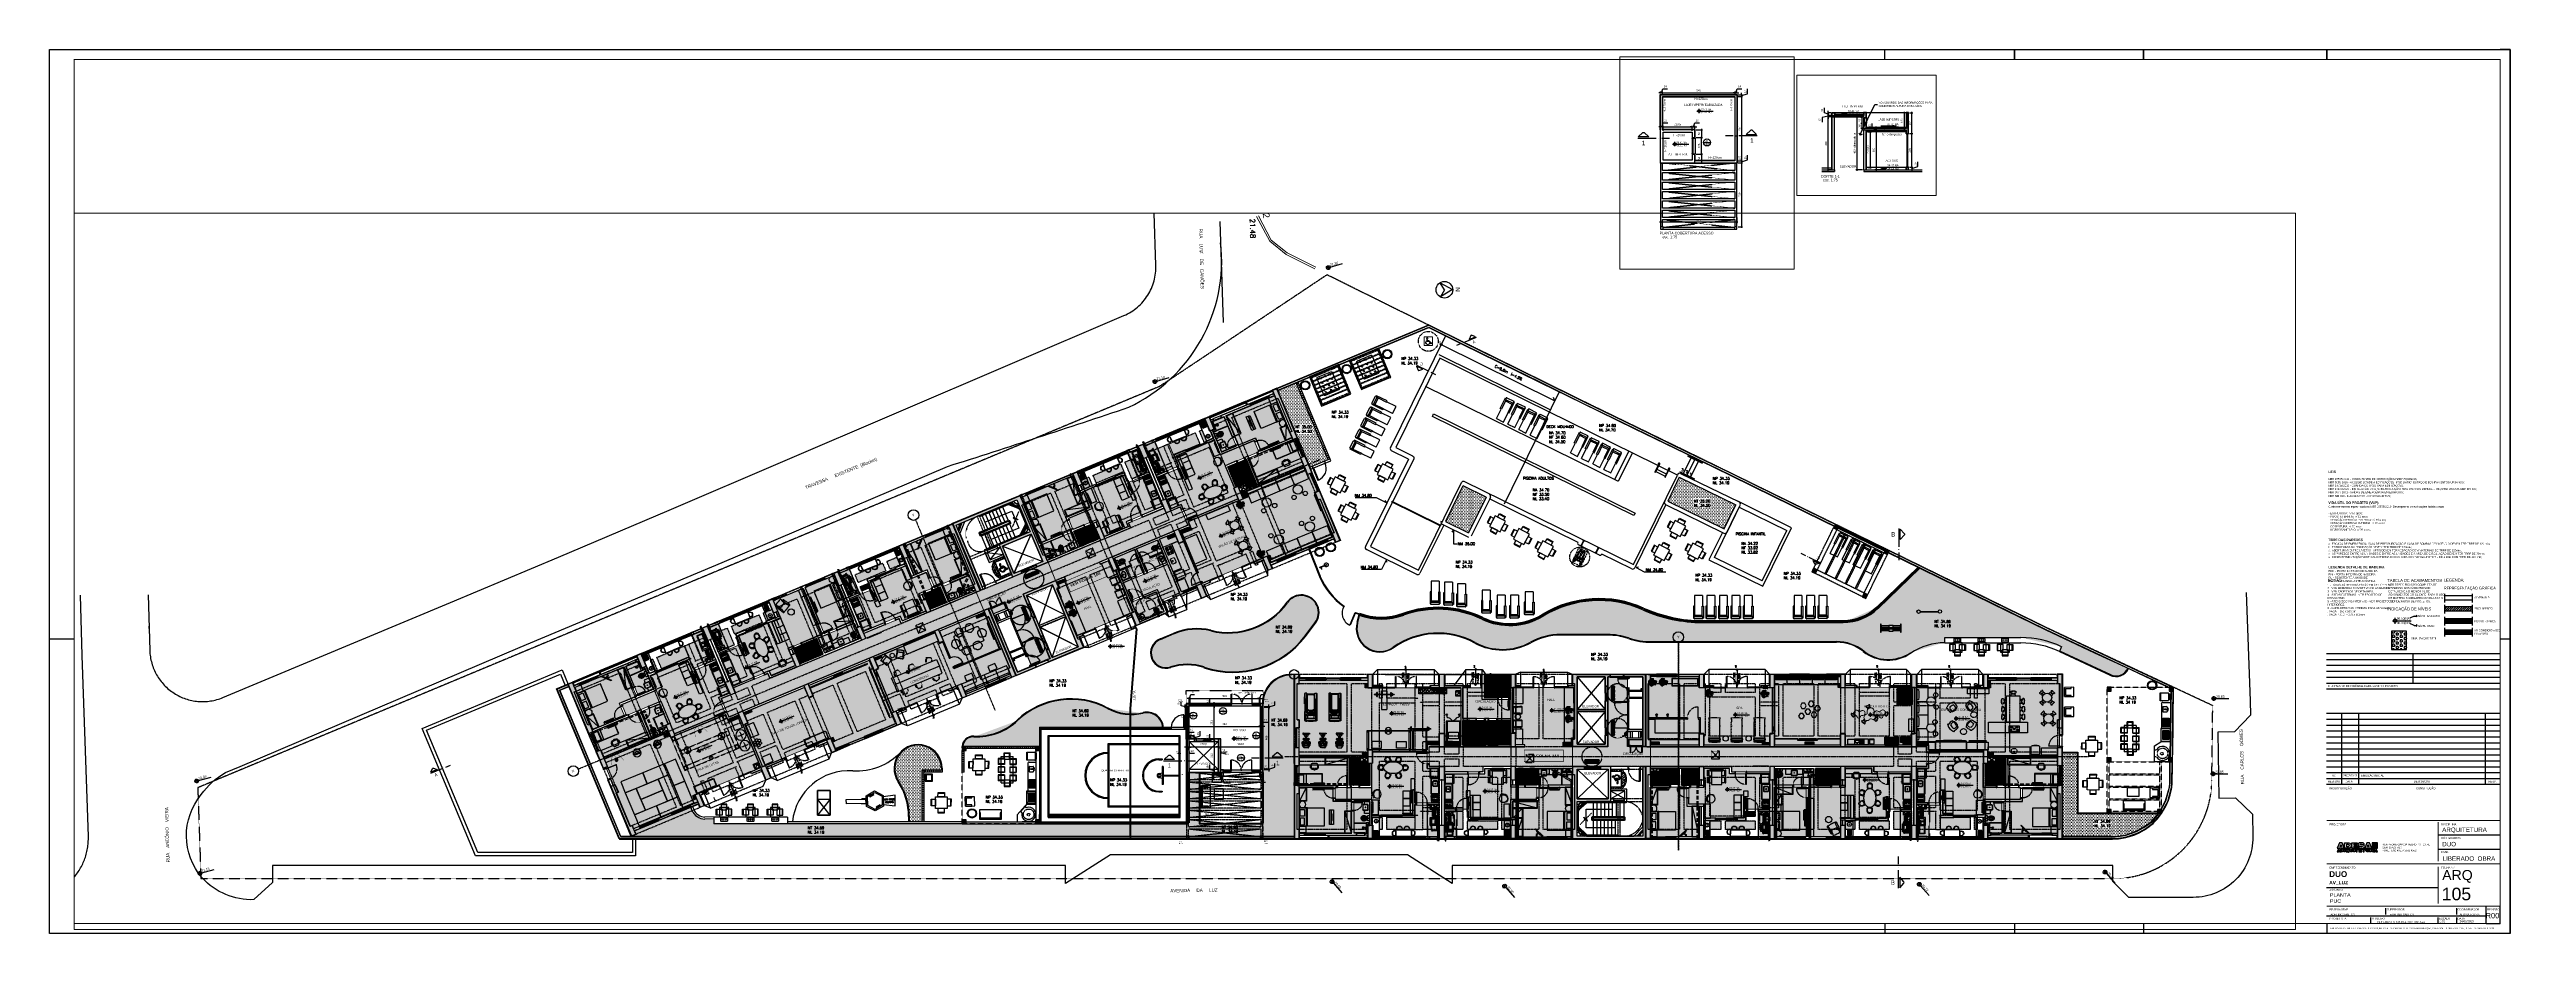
# Paper-space layout 'Layout1' of a CAD drawing. Header units: metres. Extents: x 1 to 2500, y 1 to 893.
# The model-space entities are those that its viewports show. They can reach past a viewport. Long polylines and large blocks are cut down to what shows.
import ezdxf
from ezdxf import colors
from ezdxf.entities.mleader import LeaderData, LeaderLine
from ezdxf.enums import TextEntityAlignment as Align
from ezdxf.math import Vec2, Vec3
from ezdxf.xclip import XClip

# ---------------------------------------------------------------- set-up
doc = ezdxf.new("R2010")
doc.units = ezdxf.units.M
doc.header["$XCLIPFRAME"] = 0
doc.header["$PDMODE"] = 1
for name, pattern in [('CENTER', [2, 1.25, -0.25, 0.25, -0.25]), ('CIRCULAÇAO VERTICAL EMBASAMENTO$0$DASHEDX2', [1.5, 1, -0.5]), ('DASHDOT', [1, 0.5, -0.25, 0, -0.25]), ('DASHEDX2', [1.5, 1, -0.5]), ('ESTILO_TQS_0001', [1, 0.7, -0.3]), ('HIDDEN', [0.375, 0.25, -0.125]), ('HIDDEN2', [0.1875, 0.125, -0.0625]), ('PUC TORRE A$0$DASHEDX2', [1.5, 1, -0.5]), ('PUC TORRE A$0$ESTILO_TQS_0001', [1, 0.7, -0.3]), ('PUC TORRE A$0$ESTILO_TQS_0004', [1.12, 0.5, -0.2, 0.01, -0.2, 0.01, -0.2]), ('PUC TORRE A$0$HIDDEN', [0.375, 0.25, -0.125]), ('PUC TORRE B$0$09WMEGC674-ARQ-PL-BASE-TÉRREO1-R00$0$HIDDEN', [0.375, 0.25, -0.125]), ('PUC TORRE B$0$DASHEDX2', [1.5, 1, -0.5]), ('PUC TORRE B$0$ESTILO_TQS_0004', [1.12, 0.5, -0.2, 0.01, -0.2, 0.01, -0.2]), ('PUC$0$.IMP$0$.TE$0$IL-AQ-EP-XREF-1SS$0$CONTINU', [0]), ('PUC$0$.IMP$0$DASHSPACE', [30, 12, -18]), ('PUC$0$DASHEDX2', [1.5, 1, -0.5]), ('PUC$0$HIDDEN', [0.375, 0.25, -0.125]), ('PUC$0$HIDDEN2', [0.1875, 0.125, -0.0625]), ('terreno + circ vert$0$DASHEDX2', [1.5, 1, -0.5]), ('xr-paisagismo-R02$0$11367-PSG-EP-002-LAZ-R00$0$HIDDEN', [0.375, 0.25, -0.125])]:
    doc.linetypes.add(name, pattern=pattern)
for name, color, linetype in [('05-DUO-5ºPAVTO PUC GERAL$0$HO-BS-2P-ALVENARIA$0$PISO', 1, 'Continuous'), ('05-DUO-5ºPAVTO PUC GERAL$0$HO-BS-2P-MOB$0$P_HID', 1, 'Continuous'), ('1', 232, 'DASHEDX2'), ('12', 232, 'Continuous'), ('201', 232, 'ESTILO_TQS_0001'), ('4', 2, 'Continuous'), ('5', 2, 'Continuous'), ('67', 175, 'Continuous'), ('9', 232, 'Continuous'), ('AQ-Alvenaria Vista', 7, 'Continuous'), ('AR-MOB', 2, 'Continuous'), ('ARQ-ALV ACAB', 4, 'Continuous'), ('ARQ-ALV OSSO', 5, 'Continuous'), ('ARQ-ALV-BXA', 3, 'Continuous'), ('ARQ-AUX', 7, 'Continuous'), ('ARQ-AUX1', 1, 'Continuous'), ('ARQ-AUX2', 2, 'Continuous'), ('ARQ-CAX @ 1', 1, 'Continuous'), ('ARQ-DIM - EMBASAM', 2, 'Continuous'), ('ARQ-DIM EMBASAM', 2, 'Continuous'), ('ARQ-ENCH', 1, 'Continuous'), ('ARQ-EST', 2, 'Continuous'), ('ARQ-FOLHA', 7, 'Continuous'), ('ARQ-PRJ', 7, 'DASHEDX2'), ('ARQ-SIM', 1, 'Continuous'), ('ARQ-SIM - EMBASAM', 1, 'Continuous'), ('ARQ-TXT - EMBASAM', 2, 'Continuous'), ('BRA-AI-Base TERREO 2$0$AI-Mob', 7, 'Continuous'), ('CARIMBO$0$ARQ-AUX', 7, 'Continuous'), ('CARIMBO$0$ARQ-AUX1', 1, 'Continuous'), ('CARIMBO$0$ARQ-AUX2', 2, 'Continuous'), ('CARIMBO$0$ARQ-DIM', 2, 'Continuous'), ('CARIMBO$0$ARQ-DRYWALL', 7, 'Continuous'), ('CARIMBO$0$ARQ-FOLHA', 7, 'Continuous'), ('CARIMBO$0$ARQ-SIM', 1, 'Continuous'), ('CARIMBO$0$ARQ-TXT', 2, 'Continuous'), ('CARIMBO$0$FOLHA', 7, 'Continuous'), ('CARQ-COZ-EQP', 7, 'Continuous'), ('CIRCULAÇAO VERTICAL EMBASAMENTO$0$ARQ-ALV ACAB', 4, 'Continuous'), ('CIRCULAÇAO VERTICAL EMBASAMENTO$0$ARQ-ALV OSSO', 5, 'Continuous'), ('CIRCULAÇAO VERTICAL EMBASAMENTO$0$ARQ-AUX', 7, 'Continuous'), ('CIRCULAÇAO VERTICAL EMBASAMENTO$0$ARQ-AUX1', 1, 'Continuous'), ('CIRCULAÇAO VERTICAL EMBASAMENTO$0$ARQ-CAX @ 1', 1, 'Continuous'), ('CIRCULAÇAO VERTICAL EMBASAMENTO$0$ARQ-HTC', 251, 'Continuous'), ('CIRCULAÇAO VERTICAL EMBASAMENTO$0$ARQ-PRJ', 7, 'CIRCULAÇAO VERTICAL EMBASAMENTO$0$DASHEDX2'), ('CIRCULAÇAO VERTICAL EMBASAMENTO$0$ARQ-SIM', 1, 'Continuous'), ('CIRCULAÇAO VERTICAL EMBASAMENTO$0$HID-INC', 7, 'Continuous'), ('FM-PRJ', 1, 'HIDDEN'), ('FOLHA', 7, 'Continuous'), ('LINHA01', 8, 'Continuous'), ('LINHA02', 7, 'Continuous'), ('MOBIL-I', 7, 'Continuous'), ('PA-CORRIMÃO', 7, 'Continuous'), ('PA-GRADIL', 7, 'Continuous'), ('PA-MOBILIARIO', 7, 'Continuous'), ('PA-MOBILIÁRIO', 251, 'Continuous'), ('PA-NIVEIS', 7, 'Continuous'), ('PA-NIVEL', 7, 'Continuous'), ('PA-PAISAGISMO', 7, 'Continuous'), ('PA-PISO', 7, 'Continuous'), ('PA-PLANTIO', 84, 'DASHDOT'), ('PA-PROJEÇÃO', 251, 'HIDDEN'), ('PA-TEXTO', 7, 'Continuous'), ('PA-VEGETAÇÃO', 84, 'Continuous'), ('PROJEÇÕES', 7, 'HIDDEN'), ('PUC TORRE A$0$1', 232, 'PUC TORRE A$0$DASHEDX2'), ('PUC TORRE A$0$205', 7, 'PUC TORRE A$0$ESTILO_TQS_0004'), ('PUC TORRE A$0$210', 15, 'PUC TORRE A$0$ESTILO_TQS_0001'), ('PUC TORRE A$0$28', 33, 'Continuous'), ('PUC TORRE A$0$29', 2, 'Continuous'), ('PUC TORRE A$0$4', 2, 'Continuous'), ('PUC TORRE A$0$ARQ-ALV ACAB', 4, 'Continuous'), ('PUC TORRE A$0$ARQ-ALV OSSO', 5, 'Continuous'), ('PUC TORRE A$0$ARQ-AUX1', 1, 'Continuous'), ('PUC TORRE A$0$ARQ-AUX1 @ 1', 1, 'Continuous'), ('PUC TORRE A$0$ARQ-AUX2', 2, 'Continuous'), ('PUC TORRE A$0$ARQ-DRYWALL', 7, 'Continuous'), ('PUC TORRE A$0$ARQ-ENCH', 1, 'Continuous'), ('PUC TORRE A$0$ARQ-PRJ', 7, 'PUC TORRE A$0$DASHEDX2'), ('PUC TORRE A$0$JL-LAY', 7, 'Continuous'), ('PUC TORRE A$0$JL-LAY-01', 7, 'Continuous'), ('PUC TORRE A$0$PUC-ARQ-DRYWALL', 2, 'Continuous'), ('PUC TORRE B$0$1', 232, 'PUC TORRE B$0$DASHEDX2'), ('PUC TORRE B$0$205', 7, 'PUC TORRE B$0$ESTILO_TQS_0004'), ('PUC TORRE B$0$250', 8, 'Continuous'), ('PUC TORRE B$0$28', 232, 'Continuous'), ('PUC TORRE B$0$29', 232, 'Continuous'), ('PUC TORRE B$0$4', 2, 'Continuous'), ('PUC TORRE B$0$ARQ-ALV ACAB', 4, 'Continuous'), ('PUC TORRE B$0$ARQ-ALV OSSO', 5, 'Continuous'), ('PUC TORRE B$0$ARQ-AUX', 7, 'Continuous'), ('PUC TORRE B$0$ARQ-AUX1', 1, 'Continuous'), ('PUC TORRE B$0$ARQ-AUX2', 2, 'Continuous'), ('PUC TORRE B$0$ARQ-CAX @ 1', 1, 'Continuous'), ('PUC TORRE B$0$ARQ-ENCH', 1, 'Continuous'), ('PUC TORRE B$0$ARQ-PRJ', 7, 'PUC TORRE B$0$DASHEDX2'), ('PUC TORRE B$0$JL-LAY', 7, 'Continuous'), ('PUC TORRE B$0$JL-LAY-01', 7, 'Continuous'), ('PUC TORRE B$0$LAY', 7, 'Continuous'), ('PUC$0$06-GGBSTELAP-TIPO-BLA$0$GG-TE0001', 1, 'Continuous'), ('PUC$0$06-GGBSTELAP-TIPO-BLA$0$GG-TE0003', 7, 'Continuous'), ('PUC$0$ARQ-ALV ACAB', 4, 'Continuous'), ('PUC$0$ARQ-ALV OSSO', 5, 'Continuous'), ('PUC$0$ARQ-AUX', 7, 'Continuous'), ('PUC$0$ARQ-AUX1', 1, 'Continuous'), ('PUC$0$ARQ-AUX1 @ 1', 1, 'Continuous'), ('PUC$0$ARQ-AUX2', 2, 'Continuous'), ('PUC$0$ARQ-CAX', 1, 'Continuous'), ('PUC$0$ARQ-CAX @ 1', 1, 'Continuous'), ('PUC$0$ARQ-DRYWALL', 7, 'Continuous'), ('PUC$0$ARQ-ENCH', 1, 'Continuous'), ('PUC$0$ARQ-HID', 7, 'Continuous'), ('PUC$0$ARQ-MOB', 7, 'Continuous'), ('PUC$0$ARQ-MOB @ 1', 7, 'Continuous'), ('PUC$0$ARQ-PRJ', 7, 'PUC$0$DASHEDX2'), ('PUC$0$ARQ-SIM', 1, 'Continuous'), ('PUC$0$MAUROAMARELO', 162, 'Continuous'), ('PUC$0$MAUROVERDE', 3, 'Continuous'), ('PUC$0$PUC-ARQ-DRYWALL', 2, 'Continuous'), ('terreno + circ vert$0$ARQ-AUX1', 1, 'Continuous'), ('terreno + circ vert$0$ARQ-AUX2', 2, 'Continuous'), ('terreno + circ vert$0$ARQ-EST', 2, 'Continuous'), ('terreno + circ vert$0$ARQ-PRJ', 7, 'terreno + circ vert$0$DASHEDX2'), ('terreno + circ vert$0$ARQ-SIM', 1, 'Continuous'), ('TEXTO3 1-50', 6, 'Continuous'), ('xr-paisagismo-R02$0$PA-PAISAGISMO', 3, 'Continuous')]:
    doc.layers.add(name, color=color, linetype=linetype)
for name, color, linetype, lineweight in [('CARIMBO$0$ARQ-FORRO', 9, 'Continuous', 5), ('CIRCULAÇAO VERTICAL EMBASAMENTO$0$ARQ-FORRO', 9, 'Continuous', 5), ('PUC TORRE B$0$ARVORE', 7, 'Continuous', 0), ('PUC$0$ARQ-FORRO', 9, 'Continuous', 5), ('terreno + circ vert$0$COTAS DAS CURVAS', 7, 'Continuous', 0), ('terreno + circ vert$0$MURO', 44, 'Continuous', 0), ('terreno + circ vert$0$PONTO_COTA', 7, 'Continuous', 0)]:
    doc.layers.add(name, color=color, linetype=linetype, lineweight=lineweight)
doc.layers.add('PUC TORRE A$0$VP', color=6, linetype='Continuous', plot=False)
doc.styles.add('100_R_100', font='GOTHIC.TTF', dxfattribs={"height": 0.25})
doc.styles.add('Adesa', font='ARIALN.TTF')
doc.styles.add('Arial', font='arial.ttf')
doc.styles.add('ARN_3', font='arialbd.ttf', dxfattribs={"width": 1.25, "height": 3})
doc.styles.add('CARIMBO$0$Adesa', font='ARIALN.TTF')
doc.styles.add('CARIMBO$0$Arial', font='arial.ttf')
doc.styles.add('CARIMBO$0$RL CARIMBO', font='arial.ttf', dxfattribs={"width": 0.9, "height": 15})
doc.styles.add('PUC TORRE A$0$Standard', font='arial.ttf')
doc.styles.add('PUC TORRE B$0$Standard', font='arial.ttf')
doc.styles.add('RL CARIMBO', font='arial.ttf', dxfattribs={"width": 0.9, "height": 15})
doc.styles.add('Romans', font='romans.shx')
doc.styles.get("Standard").update_dxf_attribs({"font": 'arial.ttf'})
doc.styles.add('terreno + circ vert$0$Adesa', font='ARIALN.TTF')
doc.styles.add('terreno + circ vert$0$Arial', font='arial.ttf')
doc.styles.add('terreno + circ vert$0$PONTOS_DADOS', font='romans.shx')
doc.styles.add('terreno + circ vert$0$Standard', font='arial.ttf')
doc.dimstyles.new('ADESA 1-0075', dxfattribs={"dimtxt": 0.15, "dimasz": 0.15, "dimexe": 0.075, "dimexo": 0.1, "dimgap": 0.1, "dimtad": 1, "dimdec": 1, "dimlfac": 100, "dimzin": 12, "dimtxsty": 'Adesa', "dimblk": 'DOTSMALL', "dimcen": 1, "dimdle": 0.075, "dimclrd": 1, "dimclre": 1, "dimclrt": 256, "dimazin": 3, "dimtm": 1e-09, "dimtfac": 1, "dimtdec": 1, "dimtmove": 1, "dimatfit": 0, "dimldrblk": 'DOTSMALL', "dimfxl": 0.8, "dimtvp": 2, "dimtolj": 1, "dimtzin": 0, "dimarcsym": 0})
pattern_1 = [(0, (0, -0.01015), (0.05953125, 0.1190625), [0, -0.1190625])]
pattern_2 = [(0, (-753.79526, 160.42193), (0.05953125, 0.1190625), [0, -0.1190625])]
pattern_3 = [(0, (-753.57029, 160.3369), (0.05953125, 0.1190625), [0, -0.1190625])]
pattern_4 = [(0, (0, 0), (0, 6.985), [5.08, -1.905]), (90, (0, 0), (-6.985, 4e-16), [5.08, -1.905])]
pattern_5 = [(0, (2238.4672, -406.77241), (0, 0.067742), []), (90, (2238.4672, -406.77241), (-0.1016, 0.067742), [0.067742, -0.067742])]
pattern_6 = [(225, (-0.009043, 0.00119), (0.02245064, -0.02245064), [])]
pattern_7 = [(45, (0.04845, 0), (-0.02245064, 0.02245064), [])]
pattern_8 = [(225, (0.001782, 0.00119), (0.02245064, -0.02245064), [])]
pattern_9 = [(225, (4.4e-05, 0.040004), (0.02245064, -0.02245064), []), (315, (4.4e-05, 0.040004), (0.02245064, 0.02245064), [])]
pattern_10 = [(225, (4.4e-05, 0.040004), (0.02245064, -0.02245064), []), (315, (4.4e-05, 0.040004), (0.02245064, 0.02245064), [])]
pattern_11 = [(45, (0, 0.040054), (-0.02245064, 0.02245064), [])]

# ---------------------------------------------------------------- blocks, each defined once
blk = doc.blocks.new('FL-A0')
for p, q in [((-1000, 0), (-1000, 892)), ((851.8, 882), (851.8, 892)), ((982.8, 892), (982.8, 882)), ((982.8, 882), (982.8, 892)), ((1112.8, 892), (1112.8, 882)), ((1112.8, 882), (1112.8, 892)), ((1297.8, 892), (1297.8, 882)), ((1297.8, 882), (1297.8, 892)), ((1482.8, 0), (1482.8, 892)), ((851.8, 10), (851.8, 0)), ((982.8, 10), (982.8, 0)), ((982.8, 10), (982.8, 0)), ((1112.8, 10), (1112.8, 0)), ((1112.8, 10), (1112.8, 0)), ((1297.8, 10), (1297.8, 0)), ((1297.8, 10), (1297.8, 0))]:
    blk.add_line(p, q)
at = {"const_width": 1}
blk.add_lwpolyline([(-975, 882), (1472.8, 882), (1472.8, 10), (-975, 10)], close=True, dxfattribs=at)
at = {"layer": 'FOLHA'}
for p, q in [((-1000, 0), (-1000, 892)), ((-1000, 892), (1482.8, 892)), ((1482.8, 892), (1472.8, 892)), ((1482.8, 892), (1482.8, 0)), ((-975, 297), (-1000, 297)), ((1482.8, 297), (1472.8, 297)), ((1482.8, 0), (-1000, 0))]:
    blk.add_line(p, q, dxfattribs=at)
blk = doc.blocks.new('CARIMBO$0$CARIMBO-JARDINS')
at = {"color": 2}
for p, q in [((-176.2, 274.3), (-1.2, 274.3)), ((-176.2, 268.3), (-1.2, 268.3)), ((-176.2, 262.3), (-1.2, 262.3)), ((-176.2, 256.3), (-1.2, 256.3)), ((-176.2, 250.3), (-1.2, 250.3)), ((-88.7, 244.3), (-88.7, 274.3)), ((-176.2, 214), (-1, 214)), ((-176.2, 208), (-1, 208)), ((-176.2, 202), (-1, 202)), ((-161.2, 214), (-161.2, 148)), ((-143.8, 214), (-143.8, 148)), ((-16.2, 214), (-16.2, 148)), ((-176.2, 196), (-1, 196)), ((-176.2, 190), (-1, 190)), ((-176.2, 184), (-1, 184)), ((-176.2, 178), (-1, 178)), ((-176.2, 172), (-1, 172)), ((-176.2, 166), (-1, 166)), ((-176.2, 160), (-1, 160)), ((-176.2, 154), (-1, 154)), ((-63.5, 91.1), (-1.4, 91.1)), ((-63.5, 76.6), (-1.4, 76.6))]:
    blk.add_line(p, q, dxfattribs=at)
at = {"color": 3}
for p, q in [((-176.2, 244.3), (-1.2, 244.3)), ((-1.2, 238.3), (-176.2, 238.3)), ((-176.2, 148), (-1, 148)), ((-1, 142), (-176.2, 142)), ((-161.2, 147), (-161.2, 143)), ((-143.8, 147), (-143.8, 143)), ((-16.2, 147), (-16.2, 143))]:
    blk.add_line(p, q, dxfattribs=at)
at = {"color": 3, "linetype": 'Continuous', "const_width": 1}
for points in [[(-176.2, 105.7), (-1.4, 105.7)], [(-63.5, 64.4), (-63.5, 104.2)], [(-176.2, 62), (-1.4, 62)], [(-63.5, 21.6), (-63.5, 59.1)], [(-176.2, 19.3), (-1, 19.3)]]:
    blk.add_lwpolyline(points, dxfattribs=at)
at = {"color": 2}
for points in [[(-176.2, 38), (-63.5, 38)], [(-176.2, 9.3), (-15, 9.3)]]:
    blk.add_lwpolyline(points, dxfattribs=at)
at = {"color": 2, "linetype": 'Continuous', "ltscale": 0.5}
for points in [[(-131.4, 1.5), (-131.4, 7.9)], [(-116.3, 10.7), (-116.3, 17.2)], [(-63.5, 1.5), (-63.5, 7.9)], [(-44.9, 10.7), (-44.9, 17.2)], [(-44.9, 1.5), (-44.9, 7.9)], [(-15, 1.5), (-15, 19.3)]]:
    blk.add_lwpolyline(points, dxfattribs=at)
at = {"color": 2, "style": 'CARIMBO$0$RL CARIMBO', "width": 0.9}
blk.add_text('PLANTAS DE REFERÊNCIA PARA BASE DE PROJETO', height=2, dxfattribs=at).set_placement((-174.6, 240.3))
for s, p in [('REVISÃO', (-168.7, 146)), ('DATA ', (-153.2, 146)), ('RESP.', (-8.7, 146))]:
    blk.add_text(s, height=2, dxfattribs=at).set_placement(p, align=Align.TOP_CENTER)
at = {"color": 3, "style": 'CARIMBO$0$RL CARIMBO', "width": 0.9}
for s, p in [('INCORPORAÇÃO', (-173.3, 137.2)), ('CONSTRUÇÃO', (-85.8, 137.2)), ('PROJETISTA', (-173.3, 100.8)), ('DISCIPLINA', (-60.5, 100.7)), ('CÓDIGO/OBRA', (-60.5, 87)), ('EMPREENDIMENTO', (-173.3, 57.1)), ('FASE', (-60.5, 72.9)), ('FOLHA N.º', (-60.5, 57.1)), ('ASSUNTO', (-173.2, 34.7)), ('RESPONSÁVEL', (-173.2, 14.9)), ('PROJETISTA', (-173.2, 5.7)), ('ARQUIVO', (-130.2, 5.7)), ('SUPERVISOR', (-115.4, 14.9)), ('ESCALA', (-62.6, 5.7)), ('COORDENADOR', (-44, 14.9)), ('DATA', (-44, 5.7)), ('REVISÃO', (-14.1, 14.9))]:
    blk.add_text(s, height=2, dxfattribs=at).set_placement(p)
at = {"color": 2, "style": 'CARIMBO$0$RL CARIMBO', "width": 0.9}
blk.add_text('DESCRIÇÃO', height=2, dxfattribs=at).set_placement((-88.1, 146), align=Align.TOP_LEFT)
blk = doc.blocks.new('CARIMBO$0$LOGO ADESA')
at = {"layer": 'CARIMBO$0$FOLHA', "true_color": 0x006983}
h = blk.add_hatch(color=146, dxfattribs=at)
h.dxf.hatch_style = 1
h.paths.add_polyline_path([(4, 4.5), (2.9, 4.5), (1.9, 4.5), (0, 0), (1.8, 0), (1.9, 0.4), (2.9, 0.4), (4, 0.4), (4.1, 0), (5.9, 0)])
h.paths.add_polyline_path([(3.5, 1.5), (2.9, 1.5), (2.4, 1.5), (2.9, 3.1)], flags=16)
h.paths.add_polyline_path([(6.2, 4.5), (6.2, 0), (9.7, 0, 0.948907), (9.7, 4.5)])
h.paths.add_polyline_path([(8, 3.4), (8.9, 3.4, -0.931092), (9.1, 1.2), (8, 1.2)], flags=16)
h.paths.add_polyline_path([(16.8, 3.4), (16.8, 4.5), (12.2, 4.5), (12.2, 0), (17, 0), (17, 1.1), (13.9, 1.1), (13.9, 1.7), (16.3, 1.7), (16.3, 2.8), (13.9, 2.8), (13.9, 3.4)])
h.paths.add_polyline_path([(20.5, 3.4, -0.237413), (20.7, 3.2), (22.7, 3.2, 0.178244), (22.4, 3.9, 0.159561), (21.6, 4.4, 0.040162), (20, 4.6, 0.078066), (18.5, 4.4, 0.12263), (17.7, 4, 0.165276), (17.4, 3.5, 0.071413), (17.4, 2.9, 0.094699), (17.5, 2.6, 0.166692), (18.2, 2, 0.094522), (19.5, 1.7, -0.029062), (20.1, 1.7, -0.020422), (20.5, 1.6, -0.002895), (20.6, 1.6, -0.253582), (20.9, 1.4, -0.244103), (20.8, 1.2, -0.158589), (20.6, 1, -0.13145), (19.9, 1, -0.045808), (19.6, 1.1, -0.270689), (19.4, 1.3), (17.3, 1.3, 0.28517), (18.6, 0, 0.068195), (20.1, -0.2, 0.078133), (22, 0.1, 0.324293), (22.9, 1.4, 0.386526), (21.7, 2.7), (19.7, 3, -0.100578), (19.4, 3.1, -0.633349), (19.4, 3.5, -0.221103)])
h.paths.add_polyline_path([(24.9, 4.5), (23, 0), (24.8, 0), (24.9, 0.4), (25.9, 0.4), (26.9, 0.4), (27, 0), (28.9, 0), (26.9, 4.5), (25.9, 4.5)])
h.paths.add_polyline_path([(25.9, 3.1), (26.5, 1.5), (25.9, 1.5), (25.3, 1.5)], flags=16)
h.paths.add_polyline_path([(32, -0.5), (31.4, -0.5), (30.3, -3), (31.4, -3), (31.4, -2.8), (32, -2.8), (32.6, -2.8), (32.6, -3), (33.7, -3), (32.6, -0.5)])
h.paths.add_polyline_path([(32, -1.3), (32.3, -2.1), (32, -2.1), (31.7, -2.1)], flags=16)
h.paths.add_polyline_path([(27.1, -0.5), (27.1, -3), (28.1, -3), (28.1, -2.3), (28.9, -2.3, -0.29686), (29, -2.4), (29, -3), (30.1, -3), (30.1, -2.2, 0.285546), (29.7, -1.8, 0.266418), (30.1, -1.4), (30.1, -0.9, 0.296968), (29.3, -0.5)])
h.paths.add_polyline_path([(28.2, -1.1), (28.9, -1.1, -0.918201), (28.9, -1.6), (28.2, -1.6)], flags=16)
h.paths.add_polyline_path([(1.7, -0.5), (1.1, -0.5), (0, -3), (1, -3), (1.1, -2.8), (1.7, -2.8), (2.2, -2.8), (2.3, -3), (3.3, -3), (2.2, -0.5)])
h.paths.add_polyline_path([(1.7, -1.3), (2, -2.1), (1.7, -2.1), (1.3, -2.1)], flags=16)
h.paths.add_polyline_path([(3.5, -0.5), (3.5, -3), (4.5, -3), (4.5, -2.2), (5.3, -2.2, -0.29686), (5.4, -2.4), (5.4, -3), (6.4, -3), (6.4, -2.2, 0.285546), (6.1, -1.8, 0.266418), (6.4, -1.4), (6.4, -0.9, 0.296968), (5.7, -0.5)])
h.paths.add_polyline_path([(4.6, -1.1), (5.3, -1.1, -0.918201), (5.3, -1.6), (4.6, -1.6)], flags=16)
h.paths.add_polyline_path([(8.1, -0.4, 0.187369), (7, -0.9, 0.315446), (7, -2.6, 0.187369), (8.1, -3.1), (8.8, -3.1, 0.0369), (9, -3), (9.5, -3.5), (10, -3.1), (9.7, -2.7, 0.043768), (9.9, -2.6, 0.315446), (9.9, -0.9, 0.187369), (8.8, -0.4)])
h.paths.add_polyline_path([(8.8, -1.2, -0.329329), (9, -2.1), (8.8, -1.8), (8.3, -2.2), (8.5, -2.4, -0.179141), (8.1, -2.3, -0.447153), (8.1, -1.2, -0.305995)], flags=16)
h.paths.add_polyline_path([(12.4, -1.9, -0.17674), (12.3, -2.2, -0.173532), (12, -2.3), (11.8, -2.3), (11.7, -2.3, -0.173532), (11.4, -2.2, -0.152792), (11.3, -2), (11.3, -0.5), (10.4, -0.5), (10.4, -2, 0.102402), (10.5, -2.3, 0.302428), (11.5, -3), (11.8, -3), (12.2, -3, 0.295825), (13.2, -2.3, 0.102402), (13.3, -2), (13.3, -0.5), (12.4, -0.5)])
h.paths.add_polyline_path([(14.6, -0.5), (13.6, -0.5), (13.6, -3), (14.6, -3)])
h.paths.add_polyline_path([(16.8, -1.1), (17.7, -1.1), (17.7, -0.5), (14.9, -0.5), (14.9, -1.1), (15.8, -1.1), (15.8, -3), (16.8, -3)])
h.paths.add_polyline_path([(18, -0.5), (18, -3), (20.7, -3), (20.7, -2.4), (18.9, -2.4), (18.9, -2), (20.3, -2), (20.3, -1.4), (18.9, -1.4), (18.9, -1.1), (20.6, -1.1), (20.6, -0.5)])
h.paths.add_polyline_path([(20.9, -0.5), (20.9, -1.1), (21.8, -1.1), (21.8, -3), (22.7, -3), (22.7, -1.1), (23.6, -1.1), (23.6, -0.5)])
h.paths.add_polyline_path([(25.9, -1.9, -0.17674), (25.8, -2.2, -0.173532), (25.6, -2.3), (25.4, -2.3), (25.2, -2.3, -0.173532), (25, -2.2, -0.152792), (24.9, -2), (24.9, -0.5), (23.9, -0.5), (23.9, -2, 0.102402), (24, -2.3, 0.302428), (25.1, -3), (25.4, -3), (25.8, -3, 0.295825), (26.8, -2.3, 0.102402), (26.8, -2), (26.8, -0.5), (25.9, -0.5)])
at = {"layer": 'CARIMBO$0$FOLHA'}
h = blk.add_hatch(color=7, dxfattribs=at)
h.dxf.hatch_style = 1
h.paths.add_polyline_path([(29.2, 0), (33.7, 0), (33.7, 4.5), (29.2, 4.5)])
at = {"color": 7}
blk.add_lwpolyline([(29.2, 0), (33.7, 0), (33.7, 4.5), (29.2, 4.5)], close=True, dxfattribs=at)
at = {"layer": 'CARIMBO$0$FOLHA', "color": 146, "true_color": 0x006983}
for points in [[(2.9, 4.5), (1.9, 4.5), (0, 0), (1.8, 0), (1.9, 0.4), (2.9, 0.4), (4, 0.4), (4.1, 0), (5.9, 0), (4, 4.5)], [(2.9, 1.5), (2.4, 1.5), (2.9, 3.1), (3.5, 1.5)], [(17, 0), (12.2, 0), (12.2, 4.5), (16.8, 4.5), (16.8, 3.4), (13.9, 3.4), (13.9, 2.8), (16.3, 2.8), (16.3, 1.7), (13.9, 1.7), (13.9, 1.1), (17, 1.1)], [(25.9, 4.5), (24.9, 4.5), (23, 0), (24.8, 0), (24.9, 0.4), (25.9, 0.4), (26.9, 0.4), (27, 0), (28.9, 0), (26.9, 4.5)], [(25.9, 1.5), (25.3, 1.5), (25.9, 3.1), (26.5, 1.5)], [(1.7, -0.5), (1.1, -0.5), (0, -3), (1, -3), (1.1, -2.8), (1.7, -2.8), (2.2, -2.8), (2.3, -3), (3.3, -3), (2.2, -0.5)], [(1.7, -2.1), (1.3, -2.1), (1.7, -1.3), (2, -2.1)], [(13.6, -0.5), (14.6, -0.5), (14.6, -3), (13.6, -3)], [(32, -0.5), (31.4, -0.5), (30.3, -3), (31.4, -3), (31.4, -2.8), (32, -2.8), (32.6, -2.8), (32.6, -3), (33.7, -3), (32.6, -0.5)], [(32, -2.1), (31.7, -2.1), (32, -1.3), (32.3, -2.1)]]:
    blk.add_lwpolyline(points, close=True, dxfattribs=at)
for points in [[(6.2, 0), (6.2, 4.5), (9.7, 4.5, -0.948907), (9.7, 0)], [(8, 1.2), (8, 3.4), (8.9, 3.4, -0.931092), (9.1, 1.2)], [(5.7, -0.5, -0.296968), (6.4, -0.9), (6.4, -1.4, -0.266418), (6.1, -1.8, -0.285546), (6.4, -2.2), (6.4, -3), (5.4, -3), (5.4, -2.4, 0.29686), (5.3, -2.2), (4.5, -2.2), (4.5, -3), (3.5, -3), (3.5, -0.5)], [(4.6, -1.6), (5.3, -1.6, 0.885214), (5.3, -1.1), (4.6, -1.1)], [(7, -2.6, 0.187369), (8.1, -3.1), (8.8, -3.1, 0.0369), (9, -3), (9.5, -3.5), (10, -3.1), (9.7, -2.7, 0.043768), (9.9, -2.6, 0.315446), (9.9, -0.9, 0.187369), (8.8, -0.4), (8.1, -0.4, 0.187369), (7, -0.9, 0.315446)], [(11.8, -3), (11.5, -3, -0.295825), (10.5, -2.3, -0.102402), (10.4, -2), (10.4, -0.5), (10.4, -0.5), (11.3, -0.5), (11.3, -1.9, 0.17674), (11.4, -2.2, 0.159698), (11.6, -2.3, 0.071182), (11.7, -2.3), (11.8, -2.3), (12, -2.3, 0.071182), (12.1, -2.3, 0.159698), (12.3, -2.2, 0.17674), (12.4, -1.9), (12.4, -0.5), (13.3, -0.5), (13.3, -0.5), (13.3, -2, -0.102402), (13.2, -2.3, -0.295825), (12.2, -3)], [(25.4, -3), (25, -3, -0.295825), (24, -2.3, -0.102402), (23.9, -2), (23.9, -0.5), (23.9, -0.5), (24.9, -0.5), (24.9, -1.9, 0.17674), (25, -2.2, 0.159698), (25.2, -2.3, 0.071182), (25.2, -2.3), (25.4, -2.3), (25.6, -2.3, 0.071182), (25.6, -2.3, 0.159698), (25.8, -2.2, 0.17674), (25.9, -1.9), (25.9, -0.5), (26.8, -0.5), (26.8, -0.5), (26.8, -2, -0.102402), (26.8, -2.3, -0.295825), (25.8, -3)], [(29.3, -0.5, -0.296968), (30.1, -0.9), (30.1, -1.4, -0.266418), (29.7, -1.8, -0.285546), (30.1, -2.2), (30.1, -3), (29, -3), (29, -2.4, 0.29686), (28.9, -2.3), (28.1, -2.3), (28.1, -3), (27.1, -3), (27.1, -0.5)], [(28.2, -1.6), (28.9, -1.6, 0.885214), (28.9, -1.1), (28.2, -1.1)]]:
    blk.add_lwpolyline(points, format="xyb", close=True, dxfattribs=at)
for points in [[(17.3, 1.3), (17.3, 1.3, 0.283261), (18.6, 0, 0.068195), (20.1, -0.2, 0.078133), (22, 0.1, 0.324293), (22.9, 1.4, 0.386526), (21.7, 2.7), (19.7, 3, -0.100578), (19.4, 3.1, -0.633349), (19.4, 3.5, -0.221103), (20.5, 3.4, -0.237413), (20.7, 3.2), (22.7, 3.2), (22.7, 3.2, 0.167313), (22.4, 3.9, 0.159561), (21.6, 4.4, 0.040162), (20, 4.6, 0.078066), (18.5, 4.4, 0.12263), (17.7, 4, 0.165276), (17.4, 3.5, 0.071413), (17.4, 2.9, 0.094699), (17.5, 2.6, 0.166692), (18.2, 2, 0.094522), (19.5, 1.7, -0.029062), (20.1, 1.7, -0.020422), (20.5, 1.6, -0.002895), (20.6, 1.6, -0.253582), (20.9, 1.4, -0.244103), (20.8, 1.2, -0.158589), (20.6, 1, -0.13145), (19.9, 1, -0.045808), (19.6, 1.1, -0.270689), (19.4, 1.3), (17.3, 1.3)], [(8.8, -1.2, 0.305995), (8.1, -1.2, 0.447153), (8.1, -2.3, 0.179141), (8.5, -2.4), (8.3, -2.2), (8.8, -1.8), (9, -2.1, 0.329329), (8.8, -1.2)]]:
    blk.add_lwpolyline(points, format="xyb", dxfattribs=at)
for points in [[(14.9, -0.5), (14.9, -1.1), (15.8, -1.1), (15.8, -3), (16.8, -3), (16.8, -1.1), (17.7, -1.1), (17.7, -0.5), (14.9, -0.5), (17.7, -0.5)], [(18, -0.5), (18, -3), (20.7, -3), (20.7, -2.4), (18.9, -2.4), (18.9, -2), (20.3, -2), (20.3, -1.4), (18.9, -1.4), (18.9, -1.1), (20.6, -1.1), (20.6, -0.5), (18, -0.5)], [(20.9, -0.5), (20.9, -1.1), (21.8, -1.1), (21.8, -3), (22.7, -3), (22.7, -1.1), (23.6, -1.1), (23.6, -0.5), (20.9, -0.5), (23.6, -0.5)]]:
    blk.add_lwpolyline(points, dxfattribs=at)
at = {"layer": 'CARIMBO$0$ARQ-FOLHA', "insert": (37.8, 3.9), "char_height": 1.5, "width": 41.969, "attachment_point": 1, "style": 'CARIMBO$0$Arial'}
blk.add_mtext('RUA PADRE GARCIA VELHO, 73 - CJ. 41\\PCEP: 05421- 030\\PFONE: 3032 4355 / 3032 4362 ', dxfattribs=at)
blk = doc.blocks.new('CARIMBO$0$.CARIMBO')
at = {"layer": 'CARIMBO$0$ARQ-DIM'}
blk.add_lwpolyline([(161.2, 7.5), (175.2, 7.5), (175.2, 25.2)], dxfattribs=at)
at = {"color": 2}
blk.add_blockref('CARIMBO$0$CARIMBO-JARDINS', (176.2, 5.9), dxfattribs=at)
at = {"layer": 'CARIMBO$0$ARQ-FOLHA', "xscale": 1.20352306414466, "yscale": 1.20352306414466, "zscale": 1.20352306414466}
blk.add_blockref('CARIMBO$0$LOGO ADESA', (10.8, 83.6), dxfattribs=at)
at = {"color": 2, "style": 'CARIMBO$0$RL CARIMBO', "width": 0.9}
blk.add_text('DUO-ARQ-LO-105-PLA-PUC-R00.dwg', height=2, dxfattribs=at).set_placement((51.4, 8))
at = {"color": 4, "attachment_point": 1, "style": 'CARIMBO$0$Arial'}
for s, width, insert, char_height in [('ARQUITETURA', 3.126, (116.7, 104.5), 4.5), ('{\\C2;DUO}', 3.126, (116.7, 90), 4.5), ('{\\C5;LIBERADO  OBRA}', 75.072, (117.1, 75.4), 4.5), ('{\\fArial|b1|i0|c0|p34;DUO\\P\\H0.59829x;AV_LUZ}', 3.126, (2.7, 60.4), 5.85), ('{\\C5;ARQ}', 3.126, (116.7, 61.6), 10.16), ('{\\C2;ADELINO SANTOS}', 44.405, (4, 17.7), 2), ('{\\C2;ADELINO SANTOS}', 44.405, (63.9, 17.7), 2), ('{\\C2;ALISSA LOPES}', 44.405, (134.3, 17.7), 2)]:
    blk.add_mtext_dynamic_manual_height_columns(s, width=width, gutter_width=1, heights=[0], dxfattribs=dict(at, insert=insert, char_height=char_height))
at = {"layer": 'CARIMBO$0$ARQ-FOLHA', "style": 'CARIMBO$0$Arial'}
blk.add_text('00', height=2, dxfattribs=at).set_placement((9.1, 155.9), align=Align.RIGHT)
blk.add_text('EMISSÃO INICIAL', height=2, dxfattribs=at).set_placement((34.8, 155.9))
at = {"layer": 'CARIMBO$0$FOLHA', "style": 'CARIMBO$0$Arial'}
blk.add_text('DIREITOS AUTORAIS RESERVADO A REPRODUÇÃO TOTAL OU PARCIAL SEM PRÉVIA AUTORIZAÇÃO, CONFORME RESOLUÇÃO N° 67, DE 5 DE DEZEMBRO DE 2013', height=1.5, dxfattribs=at).set_placement((3.4, 2))
blk = doc.blocks.new('CARIMBO$0$REF_LEG$0$SBPLNIV2')
for p, q in [((-0.25, 0), (1.44, 0)), ((0, -0.27), (0, 0.26))]:
    blk.add_line(p, q)
blk.add_circle((0, 0), 0.15)
at = {"color": 2, "style": 'CARIMBO$0$Adesa'}
for tag, p in [('NIVELA', (0.15, 0.1)), ('NIVELO', (0.15, -0.3))]:
    blk.add_attdef(tag, p, '', height=0.2, dxfattribs=at)
blk = doc.blocks.new('CARIMBO')
h = blk.add_hatch()
h.set_pattern_fill('HEX', color=256, scale=0.4125, angle=180, style=0)
h.set_pattern_definition([(180, (75.6412, 290.77), (-3e-16, -2.26845), [1.3097, -2.61938]), (300, (75.6412, 290.77), (1.96453, 1.13422), [1.3097, -2.61938]), (240, (74.3315, 290.77), (1.96453, -1.13422), [1.3097, -2.61938])])
h.paths.add_polyline_path([(80.5, 302.2), (65.5, 302.2), (65.5, 283.5), (80.5, 283.5)])
at = {"layer": 'CARIMBO$0$ARQ-AUX1'}
h = blk.add_hatch(dxfattribs=at)
h.set_pattern_fill('ANSI31', color=256, scale=0.5)
h.set_pattern_definition([(45, (-741.3556, -163.1018), (-1.122532, 1.122532), [])])
h.paths.add_polyline_path([(147, 326.9), (118.8, 326.9), (118.8, 322.4), (147, 322.4)])
at = {"layer": 'CARIMBO$0$ARQ-DRYWALL', "ltscale": 10}
blk.add_hatch(color=162, dxfattribs=at).paths.add_polyline_path([(147, 303.5), (118.8, 303.5), (118.8, 299), (147, 299)])
at = {"layer": 'CARIMBO$0$ARQ-FORRO'}
h = blk.add_hatch(color=256, dxfattribs=at)
h.dxf.hatch_style = 1
h.paths.add_polyline_path([(147, 314.6), (118.8, 314.6), (118.8, 310.1), (147, 310.1)])
blk.add_lwpolyline([(80.5, 302.2), (65.5, 302.2), (65.5, 283.5), (80.5, 283.5)], close=True)
at = {"layer": 'CARIMBO$0$ARQ-AUX2'}
for p, q in [((118.8, 338), (147, 338)), ((118.8, 333.5), (147, 333.5)), ((118.8, 326.9), (147, 326.9)), ((118.8, 322.4), (147, 322.4)), ((147, 314.6), (118.8, 314.6)), ((118.8, 310.1), (147, 310.1)), ((118.8, 303.5), (147, 303.5)), ((118.8, 299), (147, 299))]:
    blk.add_line(p, q, dxfattribs=at)
at = {"layer": 'CARIMBO$0$ARQ-SIM'}
for p, q in [((118.8, 339.8), (118.8, 331)), ((118.8, 328.7), (118.8, 319.9)), ((147, 339.8), (147, 331)), ((147, 328.7), (147, 319.9)), ((88.4, 317.3), (83.8, 315.2)), ((88.4, 307.7), (83.8, 309.8)), ((88.4, 317.3), (91.4, 317.3)), ((88.4, 307.7), (91.4, 307.7)), ((91.4, 317.3), (90.4, 318.3)), ((91.4, 317.3), (90.4, 316.4)), ((91.4, 307.7), (90.4, 308.6)), ((91.4, 307.7), (90.4, 306.7)), ((118.8, 316.5), (118.8, 307.7)), ((118.8, 305.4), (118.8, 296.6)), ((147, 316.5), (147, 307.7)), ((147, 305.4), (147, 296.6))]:
    blk.add_line(p, q, dxfattribs=at)
at = {"layer": 'CARIMBO$0$ARQ-AUX', "color": 8}
blk.add_blockref('CARIMBO$0$.CARIMBO', (-0.1, -0.6), dxfattribs=at)
at = {"layer": 'CARIMBO$0$ARQ-TXT', "ltscale": 10, "xscale": 11.19999999999999, "yscale": 11.19999999999999, "zscale": 11.19999999999999}
blk.add_blockref('CARIMBO$0$REF_LEG$0$SBPLNIV2', (69.1, 312.5), dxfattribs=at).add_auto_attribs({'NIVELA': '00.00(NA)', 'NIVELO': '00.00(NO)'})
at = {"layer": 'CARIMBO$0$ARQ-TXT', "style": 'CARIMBO$0$Adesa'}
for s, height, p in [('TABELA DE ACABAMENTOS', 3, (61.2, 351.8)), ('LEGENDA:', 3, (118.3, 352.1)), ('INDICAÇÃO DE NÍVEIS', 3, (61.2, 323)), ('REPRESENTAÇÃO GRÁFICA', 2.8, (118.3, 344.1))]:
    blk.add_text(s, height=height, dxfattribs=at).set_placement(p)
at = {"layer": 'CARIMBO$0$ARQ-TXT', "ltscale": 10, "style": 'CARIMBO$0$Adesa'}
for s, p in [('ALVENARIA', (149, 335.1)), ('ENCHIMENTO', (149, 324)), ('NÍVEL ACABADO', (92.3, 316.2)), ('NÍVEL OSSO', (92.3, 306.3)), ('AR CONDICIONADO', (148.9, 301.9)), ('FORRO / SANCA', (148.9, 310.9)), ('PREVISÃO', (148.9, 298.6))]:
    blk.add_text(s, height=2, dxfattribs=at).set_placement(p)
at = {"layer": 'CARIMBO$0$ARQ-TXT', "insert": (1.8, 464.9), "char_height": 0.23, "attachment_point": 1, "style": 'CARIMBO$0$Adesa'}
blk.add_mtext_dynamic_manual_height_columns('\\A1;{\\fArial Narrow|b1|i0|c0|p34;\\P\\P\\H10.86957x;LEIS\\P\\H0.8x;\\P\\fArial Narrow|b0|i0|c0|p34;NBR 15575:2013 - DESEMPENHO DE EDIFICAÇÕES HABITACIONAIS;\\PNBR 9050:2020 - ACESSIBILIDADE A EDIFICAÇÕES, MOBILIÁRIO, ESPAÇO E EQUIPAMENTOS URBANOS;\\PNBR 14718:2019 - GUARDA-CORPOS PARA EDIFICAÇÕES;\\PNBR 13103:2020 - INSTALAÇÃO DE APARELHOS A GÁS PARA USO RESIDENCIAL - REQUISITOS DOS AMBIENTES;\\PNBR 9077:2001 - SAÍDAS DE EMERGÊNCIA EM EDIFÍCIOS;\\P\\A0;\\fCalibri|b0|i0|c0|p34;\\H0.115x;\\P\\fArial Narrow|b0|i0|c0|p34;\\H8.6956x;NBR NM 313 - ELEVADORES DE PASSAGEIROS;\\P\\A1;\\P\\fArial Narrow|b1|i0|c0|p34;\\H1.25001x;VIDA ÚTIL DO PROJETO (VUP) \\P\\fArial Narrow|b0|i0|c0|p34;\\H0.8x;Conforme mínimo especificado na NBR 15575:2013- Desempenho de edificações habitacionais \\P\\P\\pi-0.69,l0.92,t1.84;-^IESTRUTURA:  \\A0;>/\\A1; 50 anos;\\P-^IPISOS INTERNOS: \\A0;>/\\A1; 13 anos;\\P-^IVEDAÇÃO VERTICAL EXTERNA: \\A0;>/\\A1; 40 anos;\\P-^IVEDAÇÃO VERTICAL INTERNA: \\A0;>/\\A1; 20 anos;\\P-^ICOBERTURA: \\A0;>/\\A1; 20 anos;\\P-^IHIDROSSANITÁRIO: \\A0;>/\\A1; 20 anos;\\P\\pi0,l0,tz;\\P\\P\\fArial Narrow|b1|i0|c0|p34;\\H1.25x;TRRF DAS PAREDES \\fArial Narrow|b0|i0|c0|p34;\\H0.8x;\\P\\A0;a.^I ESCADA DE EMERGÊNCIA, SALA DE PRESSURIZAÇÃO E CASA DE BOMBAS DE INCÊNDIO DEVEM TER TRRF DE 120 min;\\Pb.^I ESTRUTURAS DA EDIFICAÇÃO DEVEM TER TRRF DE 120min;\\Pc.^I ABERTURAS ENTRE LAJES (SHAFTS) DEVEM TER VEDAÇÃO COM MATERIAIS DE TRRF DE 120min;\\Pd.^I AS PAREDES ENTRE AS UNIDADES E ENTRE AS UNIDADES E A ÁREA DE CIRCULAÇÃO DEVEM TER TRRF DE 60min;\\Pe.^I COMPARTIMENTAÇÃO VERTICAL EXTERNA DE FACHADA COM VERGA-PEITORIL DE 1,20m COM TRRF DE 120 min;\\H0.115x;\\P\\A1;\\H8.69567x;\\P\\P\\A0;\\fArial Narrow|b1|i0|c0|p34;\\H1.24999x;LEGENDA DETALHE DE MADEIRA\\H0.115x;\\P\\fArial Narrow|b0|i0|c0|p34;\\H6.95652x;PEM - PORTA ENTRADA DE MADEIRA\\PPIM - PORTA INTERNA DE MADEIRA\\PRU - RESISTENTE À UMIDADE\\PPIA - PORTA INSOLANTE ACÚSTICA\\H0.115x;\\P\\A1;\\H8.69569x;\\P\\P }', width=202.946, gutter_width=25, heights=[137], dxfattribs=at)
at = {"layer": 'CARIMBO$0$ARQ-TXT', "insert": (0.9, 354.8), "char_height": 2, "width": 56.24, "attachment_point": 1, "style": 'CARIMBO$0$Adesa'}
blk.add_mtext('{\\H1.5x;NOTAS}\\P1 - TODAS AS MEDIDAS ESTÃO EM CENTÍMETROS.\\P2 - VER MEMORIAL DESCRITIVO DE ACABAMENTOS.\\P3 - VER CADERNOS DE DETALHES.\\P4 - ÁREAS EXTERNAS - VER PROJETO DE PAISAGISMO.\\P5 - ÁREAS SOCIAIS INTERNAS - VER PROJETO DE INTERIORES.\\P6 - CONSIDERAR AS MEDIDAS PARA AS VAGAS:\\P. VAGA = 250 x 500 cm\\P. VAGA P.C.D. = 370 x 500 cm', dxfattribs=at)
at = {"layer": 'CARIMBO$0$ARQ-TXT', "ltscale": 10, "char_height": 2, "attachment_point": 1, "style": 'CARIMBO$0$Adesa'}
for s, insert, width in [('VER ESPECIFICAÇÃO COMPLETA DE MATERIAIS NOS CADERNOS DE DETALHES E NO MEMORIAL DE ACABAMENTOS DO CLIENTE. PARA O USO DE MATERIAIS SIMILARES CONSULTAR O COORDENADOR DE PROJETOS.', (62.3, 349.9), 47.909), ('\\A1;- SINALIZAÇÃO TÁTIL ', (83.4, 295.7), 88.81)]:
    blk.add_mtext(s, dxfattribs=dict(at, insert=insert, width=width))
blk = doc.blocks.new('_DotSmall')
at = {"color": 0, "linetype": 'ByBlock', "const_width": 0.5}
blk.add_lwpolyline([(-0.0625, 0, 1), (0.0625, 0, 1)], format="xyb", close=True, dxfattribs=at)
blk = doc.blocks.new('*D11')
at = {"layer": 'ARQ-DIM EMBASAM', "color": 1, "lineweight": -2, "transparency": 16777216}
for p, q in [((-27.78, 4.53), (-27.78, 4.9)), ((-27.47, 4.44), (-27.78, 4.53)), ((-27.44, 4.54), (-27.55, 4.54)), ((-27.3, 4.35), (-27.55, 4.35)), ((-27.47, 4.54), (-27.47, 4.69)), ((-27.47, 4.54), (-27.47, 4.35)), ((-27.47, 4.54), (-27.47, 4.35)), ((-27.47, 4.35), (-27.47, 4.2))]:
    blk.add_line(p, q, dxfattribs=at)
at = {"layer": 'Defpoints', "color": 0, "transparency": 16777216}
for p in [(-27.47, 4.35), (-27.34, 4.54), (-27.2, 4.35, 0)]:
    blk.add_point(p, dxfattribs=at)
at = {"layer": 'ARQ-DIM EMBASAM', "color": 1, "lineweight": -2, "transparency": 16777216, "xscale": 0.15, "yscale": 0.15, "zscale": 0.15}
for p, rotation in [((-27.47, 4.54), 270), ((-27.47, 4.35), 90)]:
    blk.add_blockref('_DotSmall', p, dxfattribs=dict(at, rotation=rotation))
at = {"layer": 'ARQ-DIM EMBASAM', "transparency": 16777216, "insert": (-27.95, 4.72), "char_height": 0.15, "attachment_point": 5, "rotation": 90, "style": 'Adesa'}
blk.add_mtext('\\A1;19', dxfattribs=at)
blk = doc.blocks.new('*D12')
at = {"layer": 'ARQ-DIM EMBASAM', "color": 1, "lineweight": -2, "transparency": 16777216}
for p, q in [((-27.44, 4.35), (-27.55, 4.35)), ((-27.47, 4.42), (-27.47, 2.15)), ((-27.44, 2.23), (-27.55, 2.23))]:
    blk.add_line(p, q, dxfattribs=at)
at = {"layer": 'Defpoints', "color": 0, "transparency": 16777216}
for p in [(-27.34, 4.35, 0), (-27.47, 2.23), (-27.34, 2.23, 0)]:
    blk.add_point(p, dxfattribs=at)
at = {"layer": 'ARQ-DIM EMBASAM', "color": 1, "lineweight": -2, "transparency": 16777216, "xscale": 0.15, "yscale": 0.15, "zscale": 0.15}
for p, rotation in [((-27.47, 4.35), 90), ((-27.47, 2.23), 270)]:
    blk.add_blockref('_DotSmall', p, dxfattribs=dict(at, rotation=rotation))
at = {"layer": 'ARQ-DIM EMBASAM', "transparency": 16777216, "insert": (-27.65, 3.29), "char_height": 0.15, "attachment_point": 5, "rotation": 90, "style": 'Adesa'}
blk.add_mtext('\\A1;212', dxfattribs=at)
blk = doc.blocks.new('*D10')
at = {"layer": 'ARQ-DIM EMBASAM', "color": 1, "lineweight": -2, "transparency": 16777216}
for p, q in [((-27.78, 2.22), (-27.78, 2.59)), ((-27.47, 2.13), (-27.78, 2.22)), ((-27.44, 2.23), (-27.55, 2.23)), ((-27.44, 2.04), (-27.55, 2.04)), ((-27.47, 2.23), (-27.47, 2.38)), ((-27.47, 2.23), (-27.47, 2.04)), ((-27.47, 2.23), (-27.47, 2.04)), ((-27.47, 2.04), (-27.47, 1.89))]:
    blk.add_line(p, q, dxfattribs=at)
at = {"layer": 'Defpoints', "color": 0, "transparency": 16777216}
for p in [(-27.47, 2.04), (-27.34, 2.23, 0), (-27.34, 2.04, 0)]:
    blk.add_point(p, dxfattribs=at)
at = {"layer": 'ARQ-DIM EMBASAM', "color": 1, "lineweight": -2, "transparency": 16777216, "xscale": 0.15, "yscale": 0.15, "zscale": 0.15}
for p, rotation in [((-27.47, 2.23), 270), ((-27.47, 2.04), 90)]:
    blk.add_blockref('_DotSmall', p, dxfattribs=dict(at, rotation=rotation))
at = {"layer": 'ARQ-DIM EMBASAM', "transparency": 16777216, "insert": (-27.95, 2.41), "char_height": 0.15, "attachment_point": 5, "rotation": 90, "style": 'Adesa'}
blk.add_mtext('\\A1;19', dxfattribs=at)
blk = doc.blocks.new('*D13')
at = {"layer": 'ARQ-DIM EMBASAM', "color": 1, "lineweight": -2, "transparency": 16777216}
for p, q in [((-29.44, 3.95), (-27.08, 3.95)), ((-29.36, 4.25), (-29.36, 3.88)), ((-27.16, 4.25), (-27.16, 3.88))]:
    blk.add_line(p, q, dxfattribs=at)
at = {"layer": 'Defpoints', "color": 0, "transparency": 16777216}
for p in [(-29.36, 4.35, 0), (-27.16, 4.35, 0), (-27.16, 3.95)]:
    blk.add_point(p, dxfattribs=at)
at = {"layer": 'ARQ-DIM EMBASAM', "color": 1, "lineweight": -2, "transparency": 16777216, "xscale": 0.15, "yscale": 0.15, "zscale": 0.15, "rotation": 180}
blk.add_blockref('_DotSmall', (-29.36, 3.95), dxfattribs=at)
at = {"layer": 'ARQ-DIM EMBASAM', "color": 1, "lineweight": -2, "transparency": 16777216, "xscale": 0.15, "yscale": 0.15, "zscale": 0.15}
blk.add_blockref('_DotSmall', (-27.16, 3.95), dxfattribs=at)
at = {"layer": 'ARQ-DIM EMBASAM', "transparency": 16777216, "insert": (-28.26, 4.14), "char_height": 0.15, "attachment_point": 5, "style": 'Adesa'}
blk.add_mtext('\\A1;220,5', dxfattribs=at)
blk = doc.blocks.new('*D14')
at = {"layer": 'ARQ-DIM EMBASAM', "color": 1, "lineweight": -2, "transparency": 16777216}
for p, q in [((-29.55, 3.92), (-29.7, 3.92)), ((-29.55, 3.98), (-29.55, 3.85)), ((-29.36, 3.92), (-29.55, 3.92)), ((-29.36, 3.92), (-29.55, 3.92)), ((-29.46, 3.92), (-29.32, 3.47)), ((-29.36, 4.01), (-29.36, 3.85)), ((-29.36, 3.92), (-29.21, 3.92)), ((-29.32, 3.47), (-28.96, 3.47))]:
    blk.add_line(p, q, dxfattribs=at)
at = {"layer": 'Defpoints', "color": 0, "transparency": 16777216}
for p in [(-29.55, 4.08, 0), (-29.55, 3.92), (-29.36, 4.11)]:
    blk.add_point(p, dxfattribs=at)
at = {"layer": 'ARQ-DIM EMBASAM', "color": 1, "lineweight": -2, "transparency": 16777216, "xscale": 0.15, "yscale": 0.15, "zscale": 0.15}
blk.add_blockref('_DotSmall', (-29.55, 3.92), dxfattribs=at)
at = {"layer": 'ARQ-DIM EMBASAM', "color": 1, "lineweight": -2, "transparency": 16777216, "xscale": 0.15, "yscale": 0.15, "zscale": 0.15, "rotation": 180}
blk.add_blockref('_DotSmall', (-29.36, 3.92), dxfattribs=at)
at = {"layer": 'ARQ-DIM EMBASAM', "transparency": 16777216, "insert": (-29.14, 3.64), "char_height": 0.15, "attachment_point": 5, "style": 'Adesa'}
blk.add_mtext('\\A1;19', dxfattribs=at)
blk = doc.blocks.new('*D15')
at = {"layer": 'ARQ-DIM EMBASAM', "color": 1, "lineweight": -2, "transparency": 16777216}
for p, q in [((-27.16, 3.95), (-27.31, 3.95)), ((-27.16, 4.01), (-27.16, 3.88)), ((-27.16, 3.95), (-26.97, 3.95)), ((-27.16, 3.95), (-26.97, 3.95)), ((-27.06, 3.95), (-26.93, 3.5)), ((-26.97, 4.3), (-26.97, 3.88)), ((-26.97, 3.95), (-26.82, 3.95)), ((-26.93, 3.5), (-26.56, 3.5))]:
    blk.add_line(p, q, dxfattribs=at)
at = {"layer": 'Defpoints', "color": 0, "transparency": 16777216}
for p in [(-27.16, 4.11), (-26.97, 4.4, 0), (-26.97, 3.95)]:
    blk.add_point(p, dxfattribs=at)
at = {"layer": 'ARQ-DIM EMBASAM', "color": 1, "lineweight": -2, "transparency": 16777216, "xscale": 0.15, "yscale": 0.15, "zscale": 0.15}
blk.add_blockref('_DotSmall', (-27.16, 3.95), dxfattribs=at)
at = {"layer": 'ARQ-DIM EMBASAM', "color": 1, "lineweight": -2, "transparency": 16777216, "xscale": 0.15, "yscale": 0.15, "zscale": 0.15, "rotation": 180}
blk.add_blockref('_DotSmall', (-26.97, 3.95), dxfattribs=at)
at = {"layer": 'ARQ-DIM EMBASAM', "transparency": 16777216, "insert": (-26.74, 3.68), "char_height": 0.15, "attachment_point": 5, "style": 'Adesa'}
blk.add_mtext('\\A1;19', dxfattribs=at)
blk = doc.blocks.new('*U16')
for points in [[(0, 0), (0.02, 0), (0.02, -0.03), (0.03, -0.03), (0.03, -0.05), (0, -0.05), (0, 0)], [(0.02, 0), (0.02, 0.8), (0.05, 0.8), (0.05, 0)], [(1.62, 0), (1.62, 0.8), (1.6, 0.8), (1.6, 0)], [(1.65, 0), (1.62, 0), (1.62, -0.03), (1.61, -0.03), (1.61, -0.05), (1.65, -0.05), (1.65, 0)]]:
    blk.add_lwpolyline(points, close=True)
at = {"layer": 'ARQ-PRJ'}
for centre, start, end in [((0.05, 0.03), 358.0926, 91.8822), ((1.6, 0.03), 88.1178, 181.9074)]:
    blk.add_arc(centre, 0.775, start, end, dxfattribs=at)
blk = doc.blocks.new('*U17')
at = {"color": 0, "linetype": 'ByBlock', "ltscale": 0.5}
for points in [[(0.02, -0.05), (0.02, -0.05), (0.02, -0.05), (0.02, -0.05), (0.02, -0.05), (0.02, -0.05), (0.02, -0.05), (0.02, -0.05), (0.02, -0.05), (0.03, -0.05), (0.03, -0.05), (0, -0.05), (0, 0), (0.03, 0), (0.03, 0), (0.02, 0), (0.02, -0.05)], [(3.04, -0.05), (3.04, -0.05), (3.04, -0.05), (3.04, -0.05), (3.04, -0.05), (3.04, -0.05), (3.04, -0.05), (3.04, -0.05), (3.04, -0.05), (3.03, -0.05), (3.03, -0.05), (3.06, -0.05), (3.06, 0), (3.03, 0), (3.03, 0), (3.04, 0), (3.04, -0.05)], [(0.02, -0.01), (0.06, -0.01), (0.06, -0.04), (0.02, -0.04)], [(3.03, -0.01), (3, -0.01), (3, -0.04), (3.03, -0.04)]]:
    blk.add_lwpolyline(points, close=True, dxfattribs=at)
at = {"color": 8, "linetype": 'ByBlock', "ltscale": 0.5}
for points in [[(3.03, 0), (0.03, 0)], [(3.03, -0.05), (0.03, -0.05)]]:
    blk.add_lwpolyline(points, dxfattribs=at)
at = {"color": 7, "linetype": 'ByBlock', "ltscale": 0.5}
blk.add_lwpolyline([(3, -0.01), (3, -0.04), (0.06, -0.04), (0.06, -0.01)], close=True, dxfattribs=at)
blk.add_lwpolyline([(0.06, -0.03), (3, -0.03)], dxfattribs=at)
blk = doc.blocks.new('*U18')
at = {"color": 0, "linetype": 'ByBlock', "ltscale": 0.5}
for points in [[(0.02, -0.05), (0.02, -0.05), (0.02, -0.05), (0.02, -0.05), (0.02, -0.05), (0.02, -0.05), (0.02, -0.05), (0.02, -0.05), (0.02, -0.05), (0.03, -0.05), (0.03, -0.05), (0, -0.05), (0, 0), (0.03, 0), (0.03, 0), (0.02, 0), (0.02, -0.05)], [(1.29, -0.05), (1.29, -0.05), (1.29, -0.05), (1.29, -0.05), (1.29, -0.05), (1.29, -0.05), (1.29, -0.05), (1.29, -0.05), (1.29, -0.05), (1.27, -0.05), (1.27, -0.05), (1.31, -0.05), (1.31, 0), (1.27, 0), (1.27, 0), (1.29, 0), (1.29, -0.05)], [(0.02, -0.01), (0.06, -0.01), (0.06, -0.04), (0.02, -0.04)], [(1.28, -0.01), (1.24, -0.01), (1.24, -0.04), (1.28, -0.04)]]:
    blk.add_lwpolyline(points, close=True, dxfattribs=at)
at = {"color": 8, "linetype": 'ByBlock', "ltscale": 0.5}
for points in [[(1.27, 0), (0.03, 0)], [(1.27, -0.05), (0.03, -0.05)]]:
    blk.add_lwpolyline(points, dxfattribs=at)
at = {"color": 7, "linetype": 'ByBlock', "ltscale": 0.5}
blk.add_lwpolyline([(1.24, -0.01), (1.24, -0.04), (0.06, -0.04), (0.06, -0.01)], close=True, dxfattribs=at)
blk.add_lwpolyline([(0.06, -0.03), (1.24, -0.03)], dxfattribs=at)
blk = doc.blocks.new('*U19')
at = {"color": 0, "linetype": 'ByBlock', "ltscale": 0.5}
for points in [[(0.02, -0.05), (0.02, -0.05), (0.02, -0.05), (0.02, -0.05), (0.02, -0.05), (0.02, -0.05), (0.02, -0.05), (0.02, -0.05), (0.02, -0.05), (0.03, -0.05), (0.03, -0.05), (0, -0.05), (0, 0), (0.03, 0), (0.03, 0), (0.02, 0), (0.02, -0.05)], [(4.58, -0.05), (4.58, -0.05), (4.58, -0.05), (4.58, -0.05), (4.58, -0.05), (4.58, -0.05), (4.58, -0.05), (4.58, -0.05), (4.58, -0.05), (4.57, -0.05), (4.57, -0.05), (4.6, -0.05), (4.6, 0), (4.57, 0), (4.57, 0), (4.58, 0), (4.58, -0.05)], [(0.02, -0.01), (0.06, -0.01), (0.06, -0.04), (0.02, -0.04)], [(4.57, -0.01), (4.54, -0.01), (4.54, -0.04), (4.57, -0.04)]]:
    blk.add_lwpolyline(points, close=True, dxfattribs=at)
at = {"color": 8, "linetype": 'ByBlock', "ltscale": 0.5}
for points in [[(4.57, 0), (0.03, 0)], [(4.57, -0.05), (0.03, -0.05)]]:
    blk.add_lwpolyline(points, dxfattribs=at)
at = {"color": 7, "linetype": 'ByBlock', "ltscale": 0.5}
blk.add_lwpolyline([(4.54, -0.01), (4.54, -0.04), (0.06, -0.04), (0.06, -0.01)], close=True, dxfattribs=at)
blk.add_lwpolyline([(0.06, -0.03), (4.54, -0.03)], dxfattribs=at)
blk = doc.blocks.new('*U20')
at = {"color": 0, "linetype": 'ByBlock', "ltscale": 0.5}
for points in [[(0.02, -0.05), (0.02, -0.05), (0.02, -0.05), (0.02, -0.05), (0.02, -0.05), (0.02, -0.05), (0.02, -0.05), (0.02, -0.05), (0.02, -0.05), (0.03, -0.05), (0.03, -0.05), (0, -0.05), (0, 0), (0.03, 0), (0.03, 0), (0.02, 0), (0.02, -0.05)], [(0.48, -0.05), (0.48, -0.05), (0.48, -0.05), (0.48, -0.05), (0.48, -0.05), (0.48, -0.05), (0.48, -0.05), (0.48, -0.05), (0.48, -0.05), (0.47, -0.05), (0.47, -0.05), (0.5, -0.05), (0.5, 0), (0.47, 0), (0.47, 0), (0.48, 0), (0.48, -0.05)], [(0.02, -0.01), (0.06, -0.01), (0.06, -0.04), (0.02, -0.04)], [(0.47, -0.01), (0.44, -0.01), (0.44, -0.04), (0.47, -0.04)]]:
    blk.add_lwpolyline(points, close=True, dxfattribs=at)
at = {"color": 8, "linetype": 'ByBlock', "ltscale": 0.5}
for points in [[(0.47, 0), (0.03, 0)], [(0.47, -0.05), (0.03, -0.05)]]:
    blk.add_lwpolyline(points, dxfattribs=at)
at = {"color": 7, "linetype": 'ByBlock', "ltscale": 0.5}
blk.add_lwpolyline([(0.44, -0.01), (0.44, -0.04), (0.06, -0.04), (0.06, -0.01)], close=True, dxfattribs=at)
blk.add_lwpolyline([(0.06, -0.03), (0.44, -0.03)], dxfattribs=at)
blk = doc.blocks.new('A$C30CD5183')
blk.add_lwpolyline([(1.28, 1), (1.28, 0), (0, 0), (0, 1)], close=True)
blk = doc.blocks.new('*U47')
blk.add_line((-0.45, 0), (0.35, 0))
for points in [[(0.35, -0.56), (0.35, 0), (-0.45, 0), (-0.45, -0.56), (-0.35, -0.56), (-0.35, -0.1), (0.25, -0.1), (0.25, -0.56)], [(-0.45, -0.8), (0.35, -0.8), (0.35, 0), (-0.45, 0)]]:
    blk.add_lwpolyline(points, close=True)
blk = doc.blocks.new('A$C1DAC590B')
blk.add_line((1.67, 0), (0, 0))
for points in [[(1.67, 0.7), (0, 0.7), (0, 0), (1.67, 0)], [(0, 0.49), (0, 0), (1.67, 0), (1.67, 0.49), (1.58, 0.49), (1.58, 0.09), (0.09, 0.09), (0.09, 0.49)]]:
    blk.add_lwpolyline(points, close=True)
blk = doc.blocks.new('A$C1F362DFB')
for p, q in [((0, 0.54), (0, 0)), ((0, 0.54), (0.6, 0.54)), ((0, 0.5), (0.55, 0.5)), ((0, 0.05), (0.55, 0.05)), ((0, 0), (0.6, 0)), ((0.55, 0.54), (0.55, 0)), ((0.6, 0.54), (0.6, 0))]:
    blk.add_line(p, q)
blk = doc.blocks.new('A$C092B04DA')
at = {"layer": 'PA-MOBILIÁRIO'}
for p, q in [((0.4, 0.4), (0.4, 2.4)), ((0.4, 2.4), (1.3, 2.4)), ((1.3, 0.4), (1.3, 2.4)), ((0.4, 0.4), (1.3, 0.4))]:
    blk.add_line(p, q, dxfattribs=at)
at = {"layer": 'PA-MOBILIÁRIO', "yscale": 0.81, "zscale": 0.81}
for p, xscale in [((0.65, 1.8), -0.81), ((1.06, 1.8), 0.81), ((0.65, 1.18), -0.81), ((0.65, 0.56), -0.81), ((1.06, 1.18), 0.81), ((1.06, 0.56), 0.81)]:
    blk.add_blockref('A$C1F362DFB', p, dxfattribs=dict(at, xscale=xscale))
at = {"layer": 'PA-MOBILIÁRIO', "yscale": 0.81, "zscale": 0.81, "rotation": 90}
for p, xscale in [((1.07, 2.19), 0.81), ((1.07, 0.62), -0.81)]:
    blk.add_blockref('A$C1F362DFB', p, dxfattribs=dict(at, xscale=xscale))
blk = doc.blocks.new('vaso1')
at = {"layer": 'PA-VEGETAÇÃO'}
for radius in [0.3, 0.25]:
    blk.add_circle((0, 0), radius, dxfattribs=at)
blk = doc.blocks.new('REFRIGERADOR LUM G 0.710X0.711')
for p, q in [((-0.18, 0), (0.27, 0)), ((-0.18, -0.08), (-0.18, 0)), ((0.27, 0), (0.27, -0.08)), ((-0.26, -0.65), (-0.26, -0.1)), ((-0.26, -0.7), (-0.26, -0.68)), ((0.35, -0.66), (-0.25, -0.66)), ((-0.25, -0.67), (0.35, -0.67)), ((0.35, -0.71), (-0.25, -0.71)), ((-0.24, -0.08), (0.33, -0.08)), ((0.34, -0.66), (-0.24, -0.66)), ((-0.24, -0.67), (-0.24, -0.66)), ((0.34, -0.66), (0.34, -0.67)), ((0.36, -0.1), (0.36, -0.65)), ((0.36, -0.68), (0.36, -0.7))]:
    blk.add_line(p, q)
for centre, radius, start, end in [((-0.25, -0.65), 0.009, 180, 270), ((-0.25, -0.68), 0.009, 90, 180), ((-0.25, -0.7), 0.009, 180, 270), ((-0.24, -0.1), 0.02, 90, 180), ((0.33, -0.1), 0.02, 360, 90), ((0.35, -0.65), 0.009, 270, 0), ((0.35, -0.68), 0.009, 0, 90), ((0.35, -0.7), 0.009, 270, 0)]:
    blk.add_arc(centre, radius, start, end)
blk = doc.blocks.new('A$C183742E9')
at = {"layer": 'PA-PAISAGISMO'}
h = blk.add_hatch(color=8, dxfattribs=at)
h.dxf.hatch_style = 1
h.paths.add_polyline_path([(0.02, 0.02), (0.27, 0.02), (0.27, 0.27), (0.02, 0.27)])
at = {"layer": 'PA-PAISAGISMO', "color": 7}
blk.add_lwpolyline([(0, 0), (0.3, 0), (0.3, 0.3), (0, 0.3)], close=True, dxfattribs=at)
at = {"layer": 'PA-PAISAGISMO', "color": 2}
blk.add_lwpolyline([(0.02, 0.02), (0.27, 0.02), (0.27, 0.27), (0.02, 0.27)], close=True, dxfattribs=at)
blk = doc.blocks.new('A$C5E34069C')
at = {"color": 1}
for points in [[(0.38, 0.21), (0.98, 0.21), (0.98, 0.81), (0.38, 0.81)], [(0.44, 0.27), (0.92, 0.27), (0.92, 0.75), (0.44, 0.75)]]:
    blk.add_lwpolyline(points, close=True, dxfattribs=at)
blk = doc.blocks.new('A$C20602471')
blk.add_lwpolyline([(0, 0), (0.45, 0), (0.45, 0.45), (0, 0.45)], close=True)
blk.add_lwpolyline([(0, 0.4), (0.45, 0.4)])
blk = doc.blocks.new('A$C6C1F5B1D')
for p, q in [((0.21, 0.84), (0.26, 0.78)), ((0.26, 0.76), (0.21, 0.71)), ((0.21, 0.52), (0.26, 0.47)), ((0.26, 0.45), (0.21, 0.4)), ((0.21, 0.26), (0.26, 0.21)), ((0.26, 0.19), (0.21, 0.14)), ((0.34, 0.84), (0.28, 0.78)), ((0.28, 0.76), (0.34, 0.71)), ((0.34, 0.52), (0.28, 0.47)), ((0.28, 0.45), (0.34, 0.4)), ((0.34, 0.26), (0.28, 0.21)), ((0.28, 0.19), (0.34, 0.14))]:
    blk.add_line(p, q)
blk.add_lwpolyline([(0.54, 0.95), (0.54, 0.05, -0.414214), (0.49, 0), (0.05, 0, -0.414214), (0, 0.05), (0, 0.95, -0.414214), (0.05, 1), (0.49, 1, -0.414214)], format="xyb", close=True)
for centre in [(0.27, 0.77), (0.27, 0.46), (0.27, 0.2)]:
    blk.add_circle(centre, 0.0135)
blk = doc.blocks.new('A$C74D92DC0')
blk.add_line((0, 0.1), (0.7, 0.1))
blk.add_lwpolyline([(0, 0.8), (0.7, 0.8), (0.7, 0.1), (0, 0.1)], close=True)
blk = doc.blocks.new('A$C70FF6771')
at = {"layer": 'PA-MOBILIÁRIO'}
for p, rotation in [((0.45, 0.4, 106.58), 89.99999999999997), ((0.82, 0.45, 106.58), 180)]:
    blk.add_blockref('A$C20602471', p, dxfattribs=dict(at, rotation=rotation))
at = {"layer": 'PA-MOBILIÁRIO', "xscale": -1}
blk.add_blockref('A$C74D92DC0', (0.94, 0.17, 106.58), dxfattribs=at)
at = {"layer": 'PA-MOBILIÁRIO', "xscale": 0.49, "yscale": 0.49, "zscale": 0.49, "rotation": 90}
blk.add_blockref('A$C6C1F5B1D', (0.83, 1.05), dxfattribs=at)
at = {"layer": 'PA-MOBILIÁRIO', "xscale": -1, "rotation": 270.0000000000001}
blk.add_blockref('A$C20602471', (0.74, 0.4, 106.58), dxfattribs=at)
blk = doc.blocks.new('A$C698D4353')
at = {"layer": 'PA-MOBILIÁRIO'}
blk.add_line((0, 0), (0, 0), dxfattribs=at)
at = {"layer": 'PA-PAISAGISMO', "color": 7}
for p, q in [((0.65, 0.95), (1.86, 0)), ((1.86, 0.95), (0.65, 0)), ((0.65, 0), (0.65, 0.95))]:
    blk.add_line(p, q, dxfattribs=at)
blk.add_lwpolyline([(1.86, 0.95), (0, 0.95), (0, 0), (1.86, 0)], close=True, dxfattribs=at)
blk = doc.blocks.new('A$C24EA79EC')
at = {"layer": 'PA-PAISAGISMO'}
blk.add_lwpolyline([(1.2, 2.15), (3.06, 2.15), (3.06, 1.2), (1.2, 1.2)], close=True, dxfattribs=at)
at = {"layer": 'PA-PAISAGISMO', "color": 6}
blk.add_blockref('A$C698D4353', (1.2, 1.2), dxfattribs=at)
blk = doc.blocks.new('A$C46C94183')
at = {"layer": 'PA-PAISAGISMO'}
for p, q in [((1.14, 0.73), (1.15, 0.68)), ((1.22, 0.36), (1.23, 0.31)), ((1.79, 1.09), (1.76, 1.14)), ((1.82, 1.12), (1.79, 1.16)), ((2.47, 0.35), (2.5, 0.3)), ((2.5, 0.37), (2.53, 0.33)), ((2.71, 1.16), (2.84, 0.58))]:
    blk.add_line(p, q, dxfattribs=at)
at = {"layer": 'PA-PAISAGISMO', "color": 7}
for p, q in [((3.56, 1.45), (2.71, 1.16)), ((2.84, 0.58), (3.73, 0.67)), ((3.73, 0.67), (3.56, 1.45))]:
    blk.add_line(p, q, dxfattribs=at)
for points in [[(1.43, 0.74), (1.5, 0.42), (0.07, 0.11), (0, 0.43)], [(2.91, 1.05), (2.93, 0.93), (2.87, 0.92), (2.84, 1.03)], [(3.03, 0.86), (3.05, 0.75), (2.99, 0.73), (2.96, 0.85)], [(3.05, 1.08), (3.07, 0.96), (3.01, 0.95), (2.98, 1.07)], [(3.16, 0.89), (3.18, 0.77), (3.12, 0.76), (3.09, 0.88)], [(3.26, 1.13), (3.28, 1.01), (3.22, 0.99), (3.19, 1.11)], [(3.33, 0.93), (3.36, 0.81), (3.3, 0.8), (3.27, 0.92)], [(3.41, 1.16), (3.44, 1.04), (3.37, 1.03), (3.34, 1.15)], [(3.49, 0.97), (3.52, 0.85), (3.45, 0.83), (3.43, 0.95)], [(3.54, 1.19), (3.57, 1.07), (3.5, 1.06), (3.48, 1.17)]]:
    blk.add_lwpolyline(points, close=True, dxfattribs=at)
at = {"layer": 'PA-PAISAGISMO'}
blk.add_lwpolyline([(1.14, 0.73), (1.47, 0.8), (1.56, 0.39), (1.23, 0.31)], dxfattribs=at)
for points in [[(1.98, 1.47), (2.69, 1.26), (2.86, 0.48), (2.31, 0), (1.6, 0.2), (1.43, 0.98)], [(2.01, 1.35), (2.61, 1.18), (2.75, 0.52), (2.28, 0.11), (1.68, 0.28), (1.54, 0.95)], [(1.7, 0.96), (1.97, 1.19), (1.94, 1.22), (1.68, 0.99)], [(2.59, 0.51), (2.32, 0.28), (2.35, 0.25), (2.61, 0.48)]]:
    blk.add_lwpolyline(points, close=True, dxfattribs=at)
blk = doc.blocks.new('A$C09573A45')
blk.add_line((0.26, 0), (0.26, 0.5))
blk.add_lwpolyline([(0, 0), (0.31, 0), (0.31, 0.5), (0, 0.5)], close=True)
blk = doc.blocks.new('A$C47822D8C')
at = {"layer": 'PA-MOBILIÁRIO'}
blk.add_lwpolyline([(0.31, 0.31), (0.31, 1.21), (1.21, 1.21), (1.21, 0.31)], close=True, dxfattribs=at)
at = {"layer": 'PA-MOBILIÁRIO', "xscale": -1}
for p, rotation in [((0.31, 0.51), 359.9365632301224), ((1, 0.31), 89.93656323012227)]:
    blk.add_blockref('A$C09573A45', p, dxfattribs=dict(at, rotation=rotation))
at = {"layer": 'PA-MOBILIÁRIO'}
for p, rotation in [((1, 1.21), 89.93656323012239), ((1.21, 0.51), 359.9365632301225)]:
    blk.add_blockref('A$C09573A45', p, dxfattribs=dict(at, rotation=rotation))
blk = doc.blocks.new('A$C5FB85895')
at = {"layer": 'PA-PAISAGISMO', "color": 7, "ltscale": 0.1}
for p, q in [((0.2, 1.1), (0.52, 1.17)), ((0.2, 0.7), (0.52, 0.63)), ((0.52, 0), (0.52, 1.8)), ((0.62, 1.8), (0.52, 1.8)), ((0.62, 0), (0.52, 0)), ((0.62, 0), (0.62, 1.8)), ((0.62, 0.92), (2.35, 0.92)), ((0.62, 0.88), (2.35, 0.88))]:
    blk.add_line(p, q, dxfattribs=at)
for radius in [0.2, 0.098]:
    blk.add_circle((0.2, 0.9), radius, dxfattribs=at)
blk = doc.blocks.new('ducha')
at = {"layer": 'PA-PAISAGISMO', "color": 7}
for p, q in [((3260.93, -1719.69), (3261.4, -1719.69)), ((3260.93, -1719.72), (3261.4, -1719.72)), ((3261.38, -1719.72), (3261.38, -1719.87)), ((3261.39, -1719.72), (3261.39, -1719.87))]:
    blk.add_line(p, q, dxfattribs=at)
for centre, radius, start, end in [((3260.93, -1719.7), 0.15, 5.4352, 353.9568), ((3260.93, -1719.7), 0.015, 89.696, 269.696), ((3261.41, -1719.71), 0.0465, 198.4955, 232.2036), ((3261.41, -1719.71), 0.0465, 246.5037, 160.8965), ((3261.38, -1719.87), 0.005, 179.696, 359.696), ((3261.41, -1719.71), 0.019, 231.8324, 127.5597)]:
    blk.add_arc(centre, radius, start, end, dxfattribs=at)
blk = doc.blocks.new('A$C119253A6')
blk.add_lwpolyline([(0.9, 0.9), (0, 0.9), (0, 0), (0.9, 0)], close=True)
blk = doc.blocks.new('A$C6A2E4839')
at = {"layer": 'PA-MOBILIÁRIO'}
for name, p, rotation in [('A$C09573A45', (0.57, 1.2), 135.0645265609486), ('A$C09573A45', (0.23, 0.58), 225.0645265609486), ('A$C119253A6', (1.36, 0.72), 135.0645265609486)]:
    blk.add_blockref(name, p, dxfattribs=dict(at, rotation=rotation))
at = {"layer": 'PA-MOBILIÁRIO', "xscale": -1}
for p, rotation in [((1.21, 0.57), 135.0645265609486), ((0.87, 1.21), 225.0645265609484)]:
    blk.add_blockref('A$C09573A45', p, dxfattribs=dict(at, rotation=rotation))
blk = doc.blocks.new('ChaseLong')
at = {"layer": 'PA-MOBILIÁRIO'}
for p, q in [((-1.75, 0.26), (-0.95, 0.26)), ((-0.95, 0.33), (-0.05, 0.33)), ((-0.95, 0.23), (-0.95, 0.33)), ((-0.18, 0.23), (-0.95, 0.23)), ((-0.25, 0.23), (-0.25, -0.31)), ((-0.18, 0.28), (-0.18, 0.23)), ((-0.02, 0.28), (-0.18, 0.28)), ((-0.15, 0.28), (-0.15, -0.36)), ((-0.05, 0.33), (-0.05, 0.28)), ((0, 0.26), (0, -0.34)), ((-0.95, -0.31), (-0.95, -0.41)), ((-0.18, -0.31), (-0.95, -0.31)), ((-0.95, -0.41), (-0.05, -0.41)), ((-0.18, -0.36), (-0.18, -0.31)), ((-0.02, -0.36), (-0.18, -0.36)), ((-0.05, -0.41), (-0.05, -0.36))]:
    blk.add_line(p, q, dxfattribs=at)
blk.add_lwpolyline([(-1.75, 0.26), (-1.75, -0.34), (-0.95, -0.34)], dxfattribs=at)
for centre, start, end in [((-0.02, 0.26), 360, 90), ((-0.02, -0.34), 270, 0)]:
    blk.add_arc(centre, 0.02, start, end, dxfattribs=at)
blk = doc.blocks.new('A$C1A1416DE')
at = {"layer": 'AR-MOB', "color": 8}
for p, q in [((0.16, 1.28), (0.11, 1.34)), ((0.16, 1.28), (0.11, 1.34)), ((0.16, 1.25), (0.11, 1.19)), ((0.16, 1.25), (0.11, 1.19)), ((0.16, 0.83), (0.11, 0.88)), ((0.16, 0.83), (0.11, 0.88)), ((0.16, 0.79), (0.11, 0.74)), ((0.16, 0.79), (0.11, 0.74)), ((0.16, 0.3), (0.11, 0.35)), ((0.16, 0.3), (0.11, 0.35)), ((0.16, 0.26), (0.11, 0.21)), ((0.16, 0.26), (0.11, 0.21)), ((0.19, 1.28), (0.25, 1.34)), ((0.19, 1.28), (0.25, 1.34)), ((0.19, 1.25), (0.25, 1.19)), ((0.19, 1.25), (0.25, 1.19)), ((0.19, 0.83), (0.25, 0.88)), ((0.19, 0.83), (0.25, 0.88)), ((0.19, 0.79), (0.25, 0.74)), ((0.19, 0.79), (0.25, 0.74)), ((0.19, 0.3), (0.25, 0.35)), ((0.19, 0.3), (0.25, 0.35)), ((0.19, 0.26), (0.25, 0.21)), ((0.19, 0.26), (0.25, 0.21)), ((0.63, 1.28), (0.57, 1.34)), ((0.63, 1.28), (0.57, 1.34)), ((0.63, 1.25), (0.57, 1.19)), ((0.63, 1.25), (0.57, 1.19)), ((0.63, 0.83), (0.57, 0.88)), ((0.63, 0.83), (0.57, 0.88)), ((0.63, 0.79), (0.57, 0.74)), ((0.63, 0.79), (0.57, 0.74)), ((0.63, 0.3), (0.57, 0.35)), ((0.63, 0.3), (0.57, 0.35)), ((0.63, 0.26), (0.57, 0.21)), ((0.63, 0.26), (0.57, 0.21)), ((0.66, 1.28), (0.72, 1.34)), ((0.66, 1.28), (0.72, 1.34)), ((0.66, 1.25), (0.72, 1.19)), ((0.66, 1.25), (0.72, 1.19)), ((0.66, 0.83), (0.72, 0.88)), ((0.66, 0.83), (0.72, 0.88)), ((0.66, 0.79), (0.72, 0.74)), ((0.66, 0.79), (0.72, 0.74)), ((0.66, 0.3), (0.72, 0.35)), ((0.66, 0.3), (0.72, 0.35)), ((0.66, 0.26), (0.72, 0.21)), ((0.66, 0.26), (0.72, 0.21)), ((1.1, 1.28), (1.04, 1.34)), ((1.1, 1.28), (1.04, 1.34)), ((1.1, 1.25), (1.04, 1.19)), ((1.1, 1.25), (1.04, 1.19)), ((1.1, 0.83), (1.04, 0.88)), ((1.1, 0.83), (1.04, 0.88)), ((1.1, 0.79), (1.04, 0.74)), ((1.1, 0.79), (1.04, 0.74)), ((1.1, 0.3), (1.04, 0.35)), ((1.1, 0.3), (1.04, 0.35)), ((1.1, 0.26), (1.04, 0.21)), ((1.1, 0.26), (1.04, 0.21)), ((1.13, 1.28), (1.18, 1.34)), ((1.13, 1.28), (1.18, 1.34)), ((1.13, 1.25), (1.18, 1.19)), ((1.13, 1.25), (1.18, 1.19)), ((1.13, 0.83), (1.18, 0.88)), ((1.13, 0.83), (1.18, 0.88)), ((1.13, 0.79), (1.18, 0.74)), ((1.13, 0.79), (1.18, 0.74)), ((1.13, 0.3), (1.18, 0.35)), ((1.13, 0.3), (1.18, 0.35)), ((1.13, 0.26), (1.18, 0.21)), ((1.13, 0.26), (1.18, 0.21)), ((1.56, 1.28), (1.51, 1.34)), ((1.56, 1.28), (1.51, 1.34)), ((1.56, 1.25), (1.51, 1.19)), ((1.56, 1.25), (1.51, 1.19)), ((1.56, 0.83), (1.51, 0.88)), ((1.56, 0.83), (1.51, 0.88)), ((1.56, 0.79), (1.51, 0.74)), ((1.56, 0.79), (1.51, 0.74)), ((1.56, 0.3), (1.51, 0.35)), ((1.56, 0.3), (1.51, 0.35)), ((1.56, 0.26), (1.51, 0.21)), ((1.56, 0.26), (1.51, 0.21)), ((1.6, 1.28), (1.65, 1.34)), ((1.6, 1.28), (1.65, 1.34)), ((1.6, 1.25), (1.65, 1.19)), ((1.6, 1.25), (1.65, 1.19)), ((1.6, 0.83), (1.65, 0.88)), ((1.6, 0.83), (1.65, 0.88)), ((1.6, 0.79), (1.65, 0.74)), ((1.6, 0.79), (1.65, 0.74)), ((1.6, 0.3), (1.65, 0.35)), ((1.6, 0.3), (1.65, 0.35)), ((1.6, 0.26), (1.65, 0.21)), ((1.6, 0.26), (1.65, 0.21))]:
    blk.add_line(p, q, dxfattribs=at)
blk.add_lwpolyline([(0, 0.1), (0, 1.46, -0.414214), (0.1, 1.56), (1.76, 1.56, -0.414214), (1.86, 1.46), (1.86, 0.1, -0.414214), (1.76, 0), (0.1, 0, -0.414214)], format="xyb", close=True, dxfattribs=at)
blk.add_lwpolyline([(0, 0.1), (0, 1.46, -0.414214), (0.1, 1.56), (1.76, 1.56, -0.414214), (1.86, 1.46), (1.86, 0.1, -0.414214), (1.76, 0), (0.1, 0, -0.414214)], format="xyb", close=True, dxfattribs=at)
for centre in [(0.18, 1.27), (0.18, 1.27), (0.18, 0.81), (0.18, 0.81), (0.18, 0.28), (0.18, 0.28), (0.64, 1.27), (0.64, 1.27), (0.64, 0.81), (0.64, 0.81), (0.64, 0.28), (0.64, 0.28), (1.11, 1.27), (1.11, 1.27), (1.11, 0.81), (1.11, 0.81), (1.11, 0.28), (1.11, 0.28), (1.58, 1.27), (1.58, 1.27), (1.58, 0.81), (1.58, 0.81), (1.58, 0.28), (1.58, 0.28)]:
    blk.add_circle(centre, 0.0259, dxfattribs=at)
blk = doc.blocks.new('A$C0CFC7B20')
at = {"layer": 'ARQ-ALV-BXA', "color": 3}
blk.add_line((3, 3), (0, 3), dxfattribs=at)
at = {"layer": 'ARQ-ALV-BXA', "color": 2}
blk.add_line((0, 3), (0, 0), dxfattribs=at)
at = {"layer": 'ARQ-PRJ', "ltscale": 0.03}
for p, q in [((0.51, 2.95), (0.51, 0.05)), ((0.56, 2.95), (0.56, 0.05)), ((0.9, 2.95), (0.9, 0.05)), ((0.95, 2.95), (0.95, 0.05)), ((1.28, 2.95), (1.28, 0.05)), ((1.33, 2.95), (1.33, 0.05)), ((1.67, 2.95), (1.67, 0.05)), ((1.72, 2.95), (1.72, 0.05)), ((2.05, 2.95), (2.05, 0.05)), ((2.1, 2.95), (2.1, 0.05)), ((2.44, 2.95), (2.44, 0.05)), ((2.49, 2.95), (2.49, 0.05))]:
    blk.add_line(p, q, dxfattribs=at)
blk.add_lwpolyline([(2.85, 2.85), (2.85, 0.15), (0.15, 0.15), (0.15, 2.85)], close=True, dxfattribs=at)
at = {"layer": 'PA-GRADIL', "ltscale": 0.1}
blk.add_line((0.05, 0.15), (0.05, 2.85), dxfattribs=at)
at = {"layer": 'PA-PAISAGISMO', "color": 7}
for p, q in [((0.05, 2.85), (0.05, 0.15)), ((2.85, 3), (0.15, 3)), ((2.85, 2.95), (0.15, 2.95)), ((2.95, 2.85), (2.95, 0.15)), ((3, 0.15), (3, 2.85)), ((2.85, 0.05), (0.15, 0.05))]:
    blk.add_line(p, q, dxfattribs=at)
at = {"layer": 'PA-PAISAGISMO', "color": 2}
for points in [[(0, 2.85), (0, 3), (0.15, 3), (0.15, 2.85)], [(0.56, 3), (0.56, 2.95), (0.51, 2.95), (0.51, 3)], [(0.95, 3), (0.95, 2.95), (0.9, 2.95), (0.9, 3)], [(1.33, 3), (1.33, 2.95), (1.28, 2.95), (1.28, 3)], [(1.72, 3), (1.72, 2.95), (1.67, 2.95), (1.67, 3)], [(2.1, 3), (2.1, 2.95), (2.05, 2.95), (2.05, 3)], [(2.49, 3), (2.49, 2.95), (2.44, 2.95), (2.44, 3)], [(3, 2.85), (3, 3), (2.85, 3), (2.85, 2.85)], [(0, 0), (0, 0.15), (0.15, 0.15), (0.15, 0)], [(0, 0), (0, 0.15), (0.15, 0.15), (0.15, 0)], [(0, 0), (0, 0.15), (0.15, 0.15), (0.15, 0)], [(0.56, 0), (0.56, 0.05), (0.51, 0.05), (0.51, 0)], [(0.95, 0), (0.95, 0.05), (0.9, 0.05), (0.9, 0)], [(1.33, 0), (1.33, 0.05), (1.28, 0.05), (1.28, 0)], [(1.72, 0), (1.72, 0.05), (1.67, 0.05), (1.67, 0)], [(2.1, 0), (2.1, 0.05), (2.05, 0.05), (2.05, 0)], [(2.49, 0), (2.49, 0.05), (2.44, 0.05), (2.44, 0)], [(3, 0), (3, 0.15), (2.85, 0.15), (2.85, 0)]]:
    blk.add_lwpolyline(points, close=True, dxfattribs=at)
at = {"layer": 'PA-PISO'}
for q in [(2.91, 0), (3, 0)]:
    blk.add_line((0, 0), q, dxfattribs=at)
at = {"layer": 'PA-MOBILIÁRIO'}
blk.add_blockref('A$C1A1416DE', (0.34, 0.6), dxfattribs=at)
blk = doc.blocks.new('bho pne')
at = {"layer": 'LINHA01', "linetype": 'Continuous', "lineweight": 18}
for p, q in [((2856.15, -233.94), (2856.11, -233.72)), ((2856.15, -233.94), (2856.11, -233.72)), ((2856.11, -233.9), (2856.11, -233.87)), ((2856.11, -233.9), (2856.11, -233.87)), ((2856.16, -233.87), (2856.14, -233.75)), ((2856.16, -233.87), (2856.14, -233.75)), ((2856.15, -233.94), (2856.3, -233.94)), ((2856.15, -233.94), (2856.3, -233.94)), ((2856.16, -233.87), (2856.27, -233.87)), ((2856.16, -233.87), (2856.27, -233.87)), ((2856.17, -233.92), (2856.16, -233.89)), ((2856.16, -233.89), (2856.27, -233.89)), ((2856.17, -233.92), (2856.16, -233.89)), ((2856.16, -233.89), (2856.27, -233.89)), ((2856.17, -233.92), (2856.31, -233.92)), ((2856.17, -233.92), (2856.31, -233.92)), ((2856.27, -233.89), (2856.27, -233.87)), ((2856.27, -233.89), (2856.27, -233.87)), ((2856.43, -234.1), (2856.3, -233.94)), ((2856.44, -234.12), (2856.3, -233.94)), ((2856.43, -234.06), (2856.31, -233.92)), ((2856.45, -234.08), (2856.31, -233.92)), ((2856.37, -234.06), (2856.34, -234.04)), ((2856.44, -234.12), (2856.51, -234.06)), ((2856.45, -234.08), (2856.5, -234.04)), ((2856.47, -234.06), (2856.5, -234.04)), ((2856.47, -234.1), (2856.51, -234.06)), ((2856.51, -234.06), (2856.5, -234.04)), ((2856.51, -234.06), (2856.5, -234.04))]:
    blk.add_line(p, q, dxfattribs=at)
at = {"layer": 'LINHA01', "linetype": 'Continuous', "lineweight": 18, "flags": 128}
blk.add_lwpolyline([(2855.91, -234.24), (2855.91, -233.59), (2856.56, -233.59), (2856.56, -234.24)], close=True, dxfattribs=at)
blk.add_lwpolyline([(2855.91, -234.24), (2855.91, -233.59), (2856.56, -233.59), (2856.56, -234.24)], close=True, dxfattribs=at)
at = {"layer": 'LINHA01', "linetype": 'Continuous', "lineweight": 18}
for centre, radius, start, end in [((2856.2, -234.02), 0.175, 120.481, 345.4352), ((2856.2, -234.02), 0.175, 120.481, 345.4352), ((2856.2, -234.02), 0.15, 124.0916, 352.5624), ((2856.2, -234.02), 0.15, 124.0916, 352.5624), ((2856.15, -233.7), 0.05, 251.0055, 200.0053), ((2856.15, -233.7), 0.05, 251.0055, 200.0053)]:
    blk.add_arc(centre, radius, start, end, dxfattribs=at)
at = {"layer": 'PROJEÇÕES', "color": 8, "linetype": 'HIDDEN', "ltscale": 0.3}
blk.add_circle((2856.23, -233.94), 0.75, dxfattribs=at)
blk = doc.blocks.new('CADEIRANTE DIÂMETRO 1.20M - PLANTA')
at = {"color": 7, "ltscale": 0.025}
for p, q in [((0.6, 0.92), (-0.08, 0.24)), ((-0.08, 0.24), (0.34, -0.18)), ((1.02, 0.5), (0.34, -0.18)), ((0.6, 0.92), (1.02, 0.5))]:
    blk.add_line(p, q, dxfattribs=at)
at = {"color": 7}
for p, q in [((0.01, 0.28), (0.2, 0.47)), ((0.17, 0.43), (0.01, 0.27)), ((0.01, 0.27), (0.01, 0.28)), ((0.16, 0.4), (0.02, 0.25)), ((0.02, 0.28), (0.04, 0.27)), ((0.02, 0.27), (0.03, 0.27)), ((0.17, 0.36), (0.04, 0.23)), ((0.08, 0.24), (0.17, 0.33)), ((0.1, 0.22), (0.08, 0.24)), ((0.19, 0.31), (0.1, 0.22)), ((0.16, 0.4), (0.18, 0.43)), ((0.16, 0.37), (0.16, 0.4)), ((0.18, 0.35), (0.16, 0.37)), ((0.19, 0.34), (0.17, 0.33)), ((0.17, 0.33), (0.19, 0.31)), ((0.18, 0.43), (0.2, 0.46)), ((0.22, 0.31), (0.18, 0.35)), ((0.2, 0.33), (0.19, 0.32)), ((0.2, 0.46), (0.22, 0.47)), ((0.22, 0.47), (0.23, 0.48)), ((0.23, 0.3), (0.22, 0.31)), ((0.23, 0.48), (0.24, 0.47)), ((0.23, 0.3), (0.24, 0.28)), ((0.24, 0.47), (0.25, 0.45)), ((0.24, 0.47), (0.25, 0.47)), ((0.25, 0.43), (0.24, 0.42)), ((0.24, 0.42), (0.25, 0.41)), ((0.24, 0.28), (0.26, 0.28)), ((0.45, 0.61), (0.25, 0.41)), ((0.31, 0.57), (0.25, 0.5)), ((0.25, 0.52), (0.3, 0.57)), ((0.35, 0.54), (0.25, 0.44)), ((0.25, 0.52), (0.25, 0.52)), ((0.25, 0.51), (0.25, 0.52)), ((0.26, 0.51), (0.25, 0.5)), ((0.25, 0.5), (0.25, 0.51)), ((0.25, 0.5), (0.25, 0.5)), ((0.25, 0.5), (0.25, 0.5)), ((0.25, 0.47), (0.26, 0.48)), ((0.25, 0.45), (0.25, 0.43)), ((0.25, 0.41), (0.27, 0.4)), ((0.27, 0.5), (0.26, 0.51)), ((0.26, 0.48), (0.27, 0.49)), ((0.26, 0.28), (0.27, 0.28)), ((0.47, 0.59), (0.27, 0.4)), ((0.33, 0.56), (0.27, 0.5)), ((0.27, 0.49), (0.27, 0.5)), ((0.27, 0.4), (0.28, 0.39)), ((0.27, 0.28), (0.27, 0.27)), ((0.27, 0.27), (0.28, 0.27)), ((0.28, 0.39), (0.3, 0.39)), ((0.3, 0.57), (0.31, 0.57)), ((0.3, 0.56), (0.31, 0.54)), ((0.3, 0.39), (0.33, 0.39)), ((0.31, 0.56), (0.31, 0.55)), ((0.41, 0.09), (0.32, 0)), ((0.32, 0), (0.34, -0.02)), ((0.33, 0.39), (0.35, 0.38)), ((0.46, 0.07), (0.33, -0.06)), ((0.34, -0.02), (0.43, 0.07)), ((0.35, 0.33), (0.38, 0.36)), ((0.49, 0.06), (0.35, -0.08)), ((0.38, 0.16), (0.37, 0.18)), ((0.37, -0.09), (0.57, 0.1)), ((0.53, 0.08), (0.37, -0.08)), ((0.38, 0.15), (0.38, 0.16)), ((0.4, 0.13), (0.38, 0.15)), ((0.39, 0.57), (0.44, 0.62)), ((0.4, 0.56), (0.39, 0.57)), ((0.45, 0.61), (0.4, 0.56)), ((0.4, 0.32), (0.45, 0.37)), ((0.4, 0.13), (0.41, 0.12)), ((0.41, 0.12), (0.44, 0.09)), ((0.43, 0.1), (0.41, 0.09)), ((0.43, 0.07), (0.41, 0.09)), ((0.46, 0.66), (0.43, 0.63)), ((0.43, 0.63), (0.45, 0.61)), ((0.43, 0.27), (0.46, 0.29)), ((0.44, 0.09), (0.43, 0.08)), ((0.44, 0.62), (0.45, 0.61)), ((0.44, 0.09), (0.47, 0.07)), ((0.45, 0.61), (0.56, 0.72)), ((0.45, 0.61), (0.48, 0.64)), ((0.47, 0.59), (0.45, 0.61)), ((0.47, 0.57), (0.45, 0.58)), ((0.46, 0.6), (0.56, 0.7)), ((0.48, 0.64), (0.46, 0.66)), ((0.47, 0.07), (0.5, 0.06)), ((0.49, 0.23), (0.48, 0.26)), ((0.49, 0.65), (0.5, 0.64)), ((0.49, 0.2), (0.49, 0.23)), ((0.49, 0.18), (0.49, 0.2)), ((0.5, 0.17), (0.49, 0.18)), ((0.69, 0.37), (0.5, 0.17)), ((0.51, 0.15), (0.5, 0.17)), ((0.5, 0.06), (0.53, 0.08)), ((0.71, 0.35), (0.51, 0.16)), ((0.52, 0.14), (0.51, 0.15)), ((0.53, 0.15), (0.52, 0.14)), ((0.54, 0.15), (0.53, 0.15)), ((0.53, 0.08), (0.56, 0.1)), ((0.64, 0.25), (0.54, 0.15)), ((0.57, 0.15), (0.54, 0.15)), ((0.59, 0.45), (0.55, 0.49)), ((0.56, 0.72), (0.64, 0.8)), ((0.56, 0.1), (0.57, 0.12)), ((0.57, 0.55), (0.59, 0.56)), ((0.57, 0.15), (0.58, 0.17)), ((0.58, 0.13), (0.57, 0.15)), ((0.57, 0.14), (0.57, 0.15)), ((0.57, 0.12), (0.58, 0.13)), ((0.58, 0.7), (0.66, 0.78)), ((0.58, 0.7), (0.59, 0.69)), ((0.58, 0.17), (0.59, 0.17)), ((0.59, 0.56), (0.6, 0.58)), ((0.59, 0.17), (0.6, 0.17)), ((0.6, 0.58), (0.61, 0.6)), ((0.66, 0.23), (0.6, 0.17)), ((0.66, 0.21), (0.6, 0.15)), ((0.6, 0.17), (0.6, 0.17)), ((0.6, 0.17), (0.6, 0.16)), ((0.6, 0.16), (0.6, 0.15)), ((0.6, 0.15), (0.6, 0.15)), ((0.6, 0.15), (0.61, 0.15)), ((0.61, 0.46), (0.67, 0.52)), ((0.61, 0.15), (0.62, 0.15)), ((0.62, 0.15), (0.67, 0.21)), ((0.62, 0.15), (0.62, 0.15)), ((0.63, 0.74), (0.65, 0.75)), ((0.63, 0.72), (0.63, 0.74)), ((0.64, 0.8), (0.66, 0.78)), ((0.64, 0.73), (0.65, 0.73)), ((0.66, 0.21), (0.64, 0.21)), ((0.66, 0.2), (0.64, 0.21)), ((0.65, 0.75), (0.67, 0.77)), ((0.65, 0.73), (0.67, 0.73)), ((0.65, 0.63), (0.67, 0.62)), ((0.66, 0.78), (0.67, 0.77)), ((0.71, 0.35), (0.66, 0.3)), ((0.66, 0.3), (0.67, 0.29)), ((0.67, 0.21), (0.66, 0.21)), ((0.67, 0.77), (0.69, 0.77)), ((0.67, 0.73), (0.68, 0.72)), ((0.68, 0.69), (0.67, 0.68)), ((0.67, 0.62), (0.74, 0.69)), ((0.67, 0.37), (0.68, 0.36)), ((0.67, 0.29), (0.72, 0.34)), ((0.68, 0.72), (0.68, 0.7)), ((0.68, 0.7), (0.68, 0.69)), ((0.69, 0.7), (0.68, 0.69)), ((0.68, 0.69), (0.68, 0.69)), ((0.68, 0.41), (0.73, 0.44)), ((0.69, 0.77), (0.72, 0.77)), ((0.71, 0.71), (0.69, 0.7)), ((0.69, 0.37), (0.71, 0.35)), ((0.7, 0.36), (0.8, 0.46)), ((0.72, 0.73), (0.71, 0.71)), ((0.71, 0.57), (0.79, 0.65)), ((0.73, 0.55), (0.71, 0.57)), ((0.71, 0.35), (0.82, 0.46)), ((0.71, 0.35), (0.74, 0.38)), ((0.73, 0.33), (0.71, 0.35)), ((0.72, 0.34), (0.71, 0.35)), ((0.72, 0.77), (0.73, 0.76)), ((0.73, 0.75), (0.72, 0.73)), ((0.72, 0.72), (0.74, 0.69)), ((0.73, 0.76), (0.73, 0.75)), ((0.73, 0.44), (0.74, 0.46)), ((0.76, 0.36), (0.73, 0.33)), ((0.74, 0.46), (0.78, 0.49)), ((0.75, 0.4), (0.74, 0.41)), ((0.74, 0.38), (0.76, 0.36)), ((0.78, 0.6), (0.77, 0.58)), ((0.79, 0.62), (0.78, 0.6)), ((0.78, 0.49), (0.79, 0.51)), ((0.82, 0.62), (0.79, 0.65)), ((0.82, 0.64), (0.79, 0.62)), ((0.79, 0.51), (0.8, 0.54)), ((0.8, 0.48), (0.79, 0.49)), ((0.8, 0.48), (0.88, 0.56)), ((0.8, 0.53), (0.84, 0.56)), ((0.83, 0.65), (0.82, 0.64)), ((0.82, 0.46), (0.89, 0.54)), ((0.85, 0.64), (0.83, 0.65)), ((0.84, 0.56), (0.87, 0.6)), ((0.87, 0.6), (0.85, 0.64)), ((0.88, 0.56), (0.87, 0.57)), ((0.89, 0.54), (0.88, 0.56)), ((0.37, -0.08), (0.37, -0.06)), ((0.38, -0.07), (0.37, -0.06)), ((0.37, -0.08), (0.37, -0.09))]:
    blk.add_line(p, q, dxfattribs=at)
at = {"color": 7, "ltscale": 0.025}
blk.add_ellipse((0.47, 0.37), major_axis=(-0.424, 0.424), ratio=1, start_param=-1.570796, end_param=4.712389, dxfattribs=at)
at = {"color": 7}
for centre, major_axis, ratio, start_param, end_param in [((0.03, 0.24), (-0.0107, -0.0107), 0.999981, 4.712389, 7.853982), ((0.26, 0.47), (0.0414, 0.0414), 1, 0.997959, 2.406692), ((0.51, 0.41), (0.223, 0.223), 1, 2.651412, 3.631674), ((0.34, 0.25), (0.0449, 0.0449), 1, 1.377338, 2.576881), ((0.41, 0.29), (0.101, 0.101), 1, 2.787985, 3.285662), ((0.36, 0.35), (-0.0527, 0.0527), 1, -0.953003, 0.153485), ((0.36, 0.28), (0.0899, 0.0899), 1, 6.028174, 7.532278), ((0.38, 0.24), (0.0683, 0.0683), 1, 1.00964, 1.711987), ((0.35, 0.23), (0.0424, 0.0424), 1, 3.500943, 4.864598), ((0.34, 0.55), (-0.0107, 0.0107), 0.999981, 3.141593, 6.283185), ((0.39, 0.43), (0.022, 0.022), 1, 1.306837, 2.601824), ((0.31, 0.31), (0.0388, 0.0388), 1, 5.051798, 5.988467), ((0.4, 0.32), (0.0295, 0.0295), 1, 2.215206, 3.271985), ((0.35, 0.25), (0.0544, 0.0544), 1, 5.833636, 6.944414), ((0.38, 0.26), (0.0203, 0.0203), 1, 0.723042, 1.583937), ((0.71, 0.23), (-0.289, 0.289), 0.871851, -0.154436, 0.229384), ((0.45, 0.36), (-0.0465, 0.0465), 1, 0.828631, 1.622332), ((0.37, 0.24), (0.0388, 0.0388), 1, 5.54814, 6.871958), ((0.5, 0.49), (0.14, 0.14), 1, 3.414852, 3.719291), ((0.34, 0.27), (-0.0642, 0.0642), 1, 3.10041, 4.044003), ((0.42, 0.33), (-0.00141, 0.00141), 1, -1.570796, 4.712389), ((0.44, 0.35), (-0.00141, 0.00141), 1, -1.570796, 4.712389), ((0.45, 0.36), (0.00141, 0.00141), 1, 6.283185307169487, 12.56637061434907), ((0.47, 0.65), (-0.00643, 0.00643), 0.999981, 3.141593, 6.283185), ((1, 0.11), (-0.498, 0.498), 0.704926, -0.105807, 0.117367), ((0.51, 0.46), (-0.0431, 0.0431), 1, 1.572226, 2.163721), ((0.3, 0.25), (0.14, 0.14), 1, 5.325367, 6.036604), ((0.17, 0.72), (-0.315, 0.315), 0.894782, 3.122165, 3.560862), ((0.85, 0.05), (-0.342, 0.342), 0.86718, -0.28811, 0.027295), ((0.61, 0.41), (0.082, 0.082), 1, 2.497554, 3.0212), ((0.42, 0.3), (-0.0866, 0.0866), 1, 3.043817, 3.916998), ((-3.05, 4.18), (-3.57, 3.57), 0.53167, 3.156888, 3.173824), ((0.35, 0.56), (-0.25, 0.25), 0.886669, 2.876136, 3.381519), ((0.57, 0.71), (-0.00944, -0.00944), 0.999981, 4.712389, 7.853982), ((0.56, 0.16), (-0.0414, 0.0414), 1, 2.305697, 3.71443), ((0.68, 0.61), (0.091, 0.091), 1, 1.135643, 1.829009), ((0.53, 0.73), (-0.106, 0.106), 1, 2.898608, 3.603956), ((0.65, 0.79), (-0.00944, -0.00944), 0.999981, 4.712389, 7.853982), ((0.65, 0.24), (-0.0107, 0.0107), 0.999981, 3.141593, 6.283185), ((0.57, 0.45), (0.0797, 0.0797), 1, 4.673796, 5.119855), ((0.83, 0.37), (-0.154, 0.154), 1, -0.549684, 0.032487), ((0.75, 0.37), (-0.00643, 0.00643), 0.999981, 3.141593, 6.283185), ((0.78, 0.55), (0.019, 0.019), 1, 5.119339, 7.052507), ((0.81, 0.47), (-0.00944, -0.00944), 0.999981, 4.712389, 7.853982), ((0.89, 0.55), (-0.00944, -0.00944), 0.999981, 4.712389, 7.853982), ((0.34, -0.07), (-0.0107, -0.0107), 0.999981, 4.712389, 7.853982)]:
    blk.add_ellipse(centre, major_axis=major_axis, ratio=ratio, start_param=start_param, end_param=end_param, dxfattribs=at)
blk.add_ellipse((0.41, 0.32), major_axis=(0.00141, 0.00141), ratio=1, dxfattribs=at)
blk = doc.blocks.new('A$C2359bc3a')
at = {"layer": 'PA-MOBILIARIO'}
for p, q in [((0.46, 0.62, -264391.23), (0, 0.62, -264391.23)), ((0, 0.62, -264391.23), (0, 0.59, -264391.23)), ((0.46, 0.59, -264391.23), (0, 0.59, -264391.23)), ((0.46, 0.06, -264391.23), (0, 0.06, -264391.23)), ((0, 0.06, -264391.23), (0, 0.03, -264391.23)), ((0.46, 0.03, -264391.23), (0, 0.03, -264391.23)), ((0.01, 0.62, -264391.23), (0.01, 0.59, -264391.23)), ((0.01, 0.06, -264391.23), (0.01, 0.03, -264391.23)), ((0.03, 0.62, -264391.23), (0.03, 0.59, -264391.23)), ((0.03, 0.06, -264391.23), (0.03, 0.03, -264391.23)), ((0.04, 0.59, -264391.23), (0.04, 0.06, -264391.23)), ((0.05, 0.62, -264391.23), (0.05, 0.59, -264391.23)), ((0.05, 0.06, -264391.23), (0.05, 0.03, -264391.23)), ((0.09, 0.62, -264391.23), (0.09, 0.59, -264391.23)), ((0.09, 0.06, -264391.23), (0.09, 0.03, -264391.23)), ((0.14, 0.62, -264391.23), (0.14, 0.59, -264391.23)), ((0.14, 0.06, -264391.23), (0.14, 0.03, -264391.23)), ((0.18, 0.59, -264391.23), (0.18, 0.06, -264391.23)), ((0.19, 0.62, -264391.23), (0.19, 0.59, -264391.23)), ((0.19, 0.06, -264391.23), (0.19, 0.03, -264391.23)), ((0.26, 0.62, -264391.23), (0.26, 0.59, -264391.23)), ((0.26, 0.06, -264391.23), (0.26, 0.03, -264391.23)), ((0.32, 0.62, -264391.23), (0.32, 0.59, -264391.23)), ((0.32, 0.06, -264391.23), (0.32, 0.03, -264391.23)), ((0.36, 0.62, -264391.23), (0.36, 0.59, -264391.23)), ((0.36, 0.06, -264391.23), (0.36, 0.03, -264391.23)), ((0.4, 0.62, -264391.23), (0.4, 0.59, -264391.23)), ((0.4, 0.06, -264391.23), (0.4, 0.03, -264391.23)), ((0.43, 0.62, -264391.23), (0.43, 0.59, -264391.23)), ((0.43, 0.06, -264391.23), (0.43, 0.03, -264391.23)), ((0.45, 0.62, -264391.23), (0.45, 0.59, -264391.23)), ((0.45, 0.06, -264391.23), (0.45, 0.03, -264391.23)), ((0.46, 0.62, -264391.23), (0.46, 0.59, -264391.23)), ((0.46, 0.06, -264391.23), (0.46, 0.03, -264391.23))]:
    blk.add_line(p, q, dxfattribs=at)
for centre, start, end in [((0.46, 0.61, -264391.23), 200.6931, 164.4318), ((0.46, 0.04, -264391.23), 198.1119, 161.8881)]:
    blk.add_arc(centre, 0.0439, start, end, dxfattribs=at)
blk = doc.blocks.new('A$C52072112')
at = {"layer": 'PA-PAISAGISMO'}
for p, q in [((0.1, 1.61), (0.11, 0.26)), ((0.14, 1.61), (0.15, 0.26))]:
    blk.add_line(p, q, dxfattribs=at)
for centre in [(0.13, 1.74), (0.13, 1.74), (0.14, 0.13)]:
    blk.add_circle(centre, 0.13, dxfattribs=at)
blk = doc.blocks.new('A$C1C6D6ADA')
at = {"layer": 'PA-PAISAGISMO'}
for points in [[(0, 1.45), (0.57, 1.45), (0.57, 1.5), (0, 1.5)], [(0, 0), (0.57, 0), (0.57, 0.05), (0, 0.05)], [(0.08, 0.89), (0.08, 0.59), (0.21, 0.59), (0.21, 0.89)], [(0.25, 1.45), (0.25, 0.05), (0.32, 0.05), (0.32, 1.45)], [(0.34, 0.89), (0.34, 0.59), (0.47, 0.59), (0.47, 0.89)]]:
    blk.add_lwpolyline(points, close=True, dxfattribs=at)
for points in [[(0.19, 0.89), (0.19, 1.45), (0.11, 1.45), (0.11, 0.89)], [(0.11, 0.59), (0.11, 0.05), (0.19, 0.05), (0.19, 0.59)], [(0.45, 0.89), (0.45, 1.45), (0.37, 1.45), (0.37, 0.89)], [(0.37, 0.59), (0.37, 0.05), (0.45, 0.05), (0.45, 0.59)]]:
    blk.add_lwpolyline(points, dxfattribs=at)
blk = doc.blocks.new('pni035-ap-paisag-terreo-r01$0$BARRA')
at = {"layer": 'PA-PAISAGISMO', "color": 7}
for points in [[(386.86, -278.98, -0.692215), (386.9, -278.98, -0.181883)], [(386.86, -279.32, 0.692215), (386.9, -279.32, 0.181883)]]:
    blk.add_lwpolyline(points, format="xyb", dxfattribs=at)
for points in [[(386.86, -279.32), (386.86, -278.98)], [(386.9, -278.98), (386.9, -279.32)]]:
    blk.add_lwpolyline(points, dxfattribs=at)
for centre, start, end in [((386.88, -278.98), 299.8555, 240.1445), ((386.88, -279.32), 119.8555, 60.1445)]:
    blk.add_arc(centre, 0.04, start, end, dxfattribs=at)
blk = doc.blocks.new('A$C23B574F5')
h = blk.add_hatch()
h.set_pattern_fill('LINE', color=1, scale=0.2, angle=118)
h.set_pattern_definition([(118, (873.705044, -2301.372394), (-0.02207368982, -0.01173678907), [])])
h.paths.add_polyline_path([(-41.47, 0.36), (-41.11, 0.36), (-41.11, -0.15), (-41.47, -0.15)])
at = {"layer": 'CARQ-COZ-EQP'}
h = blk.add_hatch(dxfattribs=at)
h.set_pattern_fill('LINE', color=256, scale=0.2, angle=118)
h.set_pattern_definition([(118, (959.545483, -2296.633203), (-0.02207368982, -0.01173678907), [])])
h.paths.add_polyline_path([(44.38, 5.1), (44.74, 5.1), (44.74, 4.59), (44.38, 4.59)])
at = {"layer": 'PA-PAISAGISMO'}
h = blk.add_hatch(dxfattribs=at)
h.set_pattern_fill('ANSI31', color=256, scale=0.05, angle=157.9894)
h.set_pattern_definition([(202.989369, (863.66396, -2049.33734), (0.062001452, -0.146141652), [])])
h.paths.add_polyline_path([(-18.77, 25.55), (-18.63, 25.6), (-21.12, 31.58), (-21.26, 31.52)])
h = blk.add_hatch(dxfattribs=at)
h.set_pattern_fill('ANSI31', color=256, scale=0.05, angle=45)
h.set_pattern_definition([(90, (-2300.18672, 1.99518), (-0.15875, 3e-17), [])])
h.paths.add_polyline_path([(-40.99, 3.98), (-46.24, 3.98), (-46.24, 3.83), (-40.99, 3.83)])
h = blk.add_hatch(dxfattribs=at)
h.set_pattern_fill('ANSI31', color=256, scale=0.05, angle=135)
h.set_pattern_definition([(180, (-47.59887, -2254.17122), (-4e-17, -0.15875), [])])
h.paths.add_polyline_path([(-49.43, 2.19), (-49.58, 2.19), (-49.58, -1.72), (-49.43, -1.72)])
h = blk.add_hatch(dxfattribs=at)
h.set_pattern_fill('ANSI31', color=256, scale=0.05, angle=45)
h.set_pattern_definition([(90, (-2305.1378, 0.21349), (-0.15875, 3e-17), [])])
h.paths.add_polyline_path([(-49.43, 2.19), (-49.43, 2.04), (-48.04, 2.04), (-48.04, 2.19)])
h = blk.add_hatch(dxfattribs=at)
h.set_pattern_fill('ANSI31', color=256, scale=0.05, angle=135)
h.set_pattern_definition([(180, (-44.56272, -2252.68953), (-4e-17, -0.15875), [])])
h.paths.add_polyline_path([(-46.54, 2.04), (-46.39, 2.04), (-46.39, 3.68), (-46.54, 3.68)])
at = {"layer": 'PA-PLANTIO'}
h = blk.add_hatch(dxfattribs=at)
h.set_pattern_fill('DOTS', color=256, scale=0.075, style=0)
h.set_pattern_definition([(0, (-753.54469, 160.3435), (0.05953125, 0.1190625), [0, -0.1190625])])
edge = h.paths.add_edge_path()
edge.add_line((-22.37, 31.06), (-21.26, 31.52))
edge.add_line((-21.26, 31.52), (-18.83, 25.68))
edge.add_line((-18.83, 25.68), (-20.22, 25.11))
edge.add_line((-20.22, 25.11), (-22.64, 30.91))
h = blk.add_hatch(dxfattribs=at)
h.set_pattern_fill('DOTS', color=256, scale=0.075, style=0)
h.set_pattern_definition([(0, (-744.69338, 77.72053), (0.05953125, 0.1190625), [0, -0.1190625])])
h.paths.add_polyline_path([(-6.87, 22.83), (-8.62, 23.69), (-9.95, 20.99), (-8.2, 20.13)])
h = blk.add_hatch(dxfattribs=at)
h.set_pattern_fill('DOTS', color=256, scale=0.075, style=0)
h.set_pattern_definition([(0, (-746.13458, 78.4341), (0.05953125, 0.1190625), [0, -0.1190625])])
h.paths.add_polyline_path([(7.74, 24.36), (7.28, 23.43), (11.56, 21.32), (12.03, 22.27)])
h.paths.add_polyline_path([(7.28, 23.43), (7.16, 23.18), (7.49, 23.02), (11.45, 21.08), (11.56, 21.32)])
h.paths.add_polyline_path([(7.49, 23.02), (7.16, 23.18), (6.86, 22.55), (11.14, 20.44), (11.45, 21.08)])
h = blk.add_hatch(dxfattribs=at)
h.set_pattern_fill('DOTS', color=256, scale=0.075, style=0)
h.set_pattern_definition(pattern_3)
edge = h.paths.add_edge_path()
edge.add_line((5.65, 11.91), (19.64, 11.91))
edge.add_arc((19.64, 8.57), 3.34, 51.8985, 90, ccw=False)
edge.add_arc((23.55, 13.57), 3.01, 231.8985, 303.9021)
edge.add_arc((27.83, 7.21), 4.66, 90, 123.9021, ccw=False)
edge.add_line((27.83, 11.86), (27.83, 12.21))
edge.add_line((27.83, 12.21), (33.59, 12.21))
edge.add_arc((33.61, 4.99), 7.22, 64.8732, 90.1448, ccw=False)
edge.add_line((36.67, 11.53), (36.52, 11.21))
edge.add_line((36.52, 11.21), (40.36, 9.41))
edge.add_arc((40.79, 10.33), 1.01, 244.8753, 333.8948)
edge.add_line((41.69, 9.88), (36.88, 12.16))
edge.add_line((36.88, 12.16), (25.95, 17.48))
edge.add_line((25.95, 17.48), (22.98, 14.61))
edge.add_arc((20.13, 17.2), 3.85, 270, 317.5977, ccw=False)
edge.add_line((20.13, 13.35), (9.5, 13.35))
edge.add_arc((9.5, 24.44), 11.09, 245.9343, 270, ccw=False)
edge.add_line((4.98, 14.32), (3.91, 12.19))
edge.add_arc((5.65, 17.47), 5.56, 251.7822, 270)
h = blk.add_hatch(dxfattribs=at)
h.set_pattern_fill('DOTS', color=256, scale=0.075, style=0)
h.set_pattern_definition(pattern_3)
h.paths.add_polyline_path([(-27.71, 12.73, 0.161101), (-30.48, 12.52), (-31.53, 12.08, 0.962207), (-30.76, 10, -0.161863), (-28.22, 9.99, 0.321768), (-20.58, 12.34), (-19.83, 13.33, 1.013508), (-21.91, 14.86, -0.307162)])
h = blk.add_hatch(dxfattribs=at)
h.set_pattern_fill('DOTS', color=256, scale=0.075, style=0)
h.set_pattern_definition(pattern_3)
h.paths.add_polyline_path([(-7.2, 13.61, 0.2003), (-13.12, 13.91, -0.171399), (-16.46, 13.89), (-16.6, 13.36, 0.700686), (-13.91, 11.49, -0.285155), (-7.71, 11.85, 0.255249), (-3.53, 11.86, -0.126362), (-1.24, 12.45), (2.3, 12.45, -0.080357), (3.91, 12.19), (4.98, 14.32, 0.246174), (-2.56, 13.84, -0.253033)])
h = blk.add_hatch(dxfattribs=at)
h.set_pattern_fill('DOTS', color=256, scale=0.075, style=0)
h.set_pattern_definition(pattern_1)
edge = h.paths.add_edge_path()
edge.add_line((-21.41, 9.38), (-21.41, -2.84))
edge.add_line((-21.41, -2.84), (-29.43, -2.84))
edge.add_line((-29.43, -2.84), (-29.43, -1.87))
edge.add_line((-29.43, -1.87), (-29.43, 2.01))
edge.add_line((-29.43, 2.01), (-28.6, 2.01))
edge.add_line((-28.6, 2.01), (-28.6, -1.87))
edge.add_line((-28.6, -1.87), (-23.76, -1.87))
edge.add_line((-23.76, -1.87), (-23.76, 7.22))
edge.add_arc((-21.59, 7.22), 2.17, 90, 180, ccw=False)
edge.add_line((-21.59, 9.38), (-21.41, 9.38))
h = blk.add_hatch(dxfattribs=at)
h.set_pattern_fill('DOTS', color=256, scale=0.075, style=0)
h.set_pattern_definition(pattern_2)
edge = h.paths.add_edge_path()
edge.add_line((-40.69, 5.43), (-31.36, 5.43))
edge.add_arc((-32.54, 5.35), 1.18, 3.4721, 103.8373)
edge.add_arc((-33.73, 10.19), 3.8, 241.7695, 283.8373, ccw=False)
edge.add_arc((-38.3, 1.67), 5.87, 61.7695, 133.4007)
edge.add_arc((-45.44, 9.22), 4.52, 267.3465, 313.4007, ccw=False)
edge.add_arc((-45.69, 3.9), 0.806, 87.3465, 174.4626)
edge.add_line((-46.49, 3.98), (-40.69, 3.98))
edge.add_line((-40.69, 3.98), (-40.69, 5.43))
h = blk.add_hatch(dxfattribs=at)
h.set_pattern_fill('DOTS', color=256, scale=0.075, style=0)
h.set_pattern_definition(pattern_2)
h.paths.add_polyline_path([(-51.33, 1.32, -0.148031), (-50.53, -1.33), (-50.53, -1.72), (-49.58, -1.72), (-49.58, 2.19), (-48.09, 2.19), (-48.09, 2.33, 1.335458)])
h = blk.add_hatch(dxfattribs=at)
h.set_pattern_fill('DOTS', color=256, scale=0.075, style=0)
h.set_pattern_definition([(0, (-753.57029, 160.2869), (0.05953125, 0.1190625), [0, -0.1190625])])
h.paths.add_polyline_path([(37.84, 3.5), (36.73, 3.5), (36.73, 2.46), (36.73, 2.46), (36.73, 1.26), (36.73, -2.8), (36.72, -2.8), (36.72, -2.83), (39.75, -2.83), (40.52, -2.83, 0.236677), (43.99, -1.09), (40.12, -1.09), (37.84, -1.09)])
h = blk.add_hatch(dxfattribs=at)
h.set_pattern_fill('DOTS', color=256, scale=0.075, style=0)
h.set_pattern_definition(pattern_1)
edge = h.paths.add_edge_path()
edge.add_line((-29.43, -1.92), (-29.43, -2.84))
edge.add_line((-29.43, -2.84), (-71.43, -2.84))
edge.add_line((-71.43, -2.84), (-71.43, -2.75))
edge.add_line((-71.43, -2.75), (-71.21, -2.65))
edge.add_line((-71.21, -2.65), (-71.31, -2.41))
edge.add_line((-71.31, -2.41), (-67.07, -0.64))
edge.add_arc((-65.97, -0.37), 1.14, 193.2956, 267.7081)
edge.add_line((-66.01, -1.51), (-65.33, -1.52))
edge.add_line((-65.33, -1.52), (-65.33, -1.87))
edge.add_line((-65.33, -1.87), (-29.43, -1.92))
at = {"color": 1}
for p, q in [((-41.49, -0.22), (-41.49, 0.43)), ((-41.04, -0.22), (-41.04, 0.43))]:
    blk.add_line(p, q, dxfattribs=at)
at = {"elevation": 0}
for points in [[(36.67, 11.53), (36.5, 11.17)], [(-46.39, 2.04), (-46.54, 2.04)]]:
    blk.add_lwpolyline(points, dxfattribs=at)
at = {"color": 1}
blk.add_lwpolyline([(-41.04, 0.43), (-41.54, 0.43), (-41.54, -0.22), (-41.04, -0.22)], dxfattribs=at)
for points in [[(-41.49, 0.38), (-41.09, 0.38), (-41.09, -0.17), (-41.49, -0.17)], [(-41.47, 0.36), (-41.11, 0.36), (-41.11, -0.15), (-41.47, -0.15)]]:
    blk.add_lwpolyline(points, close=True, dxfattribs=at)
at = {"layer": 'AQ-Alvenaria Vista'}
for p, q in [((-41.44, 0.85, 0), (-41.44, 1.44, 0)), ((-41.44, 1.44, 0), (-41, 1.44, 0)), ((-41, 0.85, 0), (-41.44, 0.85, 0)), ((-41.41, 1.44, 0), (-41.41, 0.85, 0)), ((-41.36, 1.44, 0), (-41.36, 0.85, 0)), ((-41.31, 1.44, 0), (-41.31, 0.85, 0)), ((-41.26, 1.44, 0), (-41.26, 0.85, 0)), ((-41.21, 1.44, 0), (-41.21, 0.85, 0)), ((-41.16, 1.44, 0), (-41.16, 0.85, 0)), ((-41.11, 1.44, 0), (-41.11, 0.85, 0)), ((-41.1, 1.44, 0), (-41.1, 0.85, 0)), ((-41.05, 1.44, 0), (-41.05, 0.85, 0)), ((-41, 1.44, 0), (-41, 0.85, 0)), ((-41, 1.44, 0), (-41, 0.85, 0))]:
    blk.add_line(p, q, dxfattribs=at)
at = {"layer": 'ARQ-DIM EMBASAM'}
blk.add_circle((-21.41, 9.43), 0.36, dxfattribs=at)
at = {"layer": 'ARQ-PRJ', "ltscale": 0.2}
blk.add_line((-23.76, -2.84), (-23.76, 2.09), dxfattribs=at)
at = {"layer": 'CARQ-COZ-EQP'}
for p, q in [((44.22, 7.21, 0), (44.22, 5.33, 0)), ((44.32, 7.31, 0), (44.91, 7.31, 0)), ((44.32, 6.95, 0), (44.32, 6.63, 0)), ((44.32, 5.47, 0), (44.32, 6.12, 0)), ((44.32, 6.12, 0), (44.82, 6.12, 0)), ((44.35, 5.5, 0), (44.35, 6.09, 0)), ((44.35, 6.09, 0), (44.79, 6.09, 0)), ((44.36, 6.99, 0), (44.62, 6.99, 0)), ((44.36, 6.59, 0), (44.62, 6.59, 0)), ((44.37, 6.09, 0), (44.37, 5.5, 0)), ((44.42, 6.09, 0), (44.42, 5.5, 0)), ((44.47, 6.09, 0), (44.47, 5.5, 0)), ((44.52, 6.09, 0), (44.52, 5.5, 0)), ((44.56, 6.8, 0), (44.72, 6.8, 0)), ((44.56, 6.78, 0), (44.72, 6.78, 0)), ((44.57, 6.09, 0), (44.57, 5.5, 0)), ((44.62, 6.09, 0), (44.62, 5.5, 0)), ((44.66, 6.95, 0), (44.66, 6.8, 0)), ((44.66, 6.78, 0), (44.66, 6.63, 0)), ((44.67, 6.09, 0), (44.67, 5.5, 0)), ((44.68, 6.09, 0), (44.68, 5.5, 0)), ((44.71, 6.88, 0), (44.71, 6.87, 0)), ((44.71, 6.85, 0), (44.71, 6.84, 0)), ((44.71, 6.73, 0), (44.71, 6.74, 0)), ((44.71, 6.71, 0), (44.71, 6.72, 0)), ((44.74, 6.87, 0), (44.73, 6.88, 0)), ((44.73, 6.84, 0), (44.74, 6.85, 0)), ((44.73, 6.74, 0), (44.74, 6.73, 0)), ((44.74, 6.72, 0), (44.73, 6.71, 0)), ((44.73, 6.09, 0), (44.73, 5.5, 0)), ((44.78, 6.09, 0), (44.78, 5.5, 0)), ((44.79, 6.09, 0), (44.79, 5.5, 0)), ((44.82, 6.12, 0), (44.82, 5.47, 0)), ((44.89, 5.33, 0), (44.17, 5.33, 0)), ((44.17, 5.33, 0), (44.17, 4.32, 0)), ((44.89, 5.3, 0), (44.17, 5.3, 0)), ((44.82, 5.47, 0), (44.32, 5.47, 0)), ((44.79, 5.5, 0), (44.35, 5.5, 0)), ((44.36, 4.52, 0), (44.36, 5.17, 0)), ((44.81, 4.52, 0), (44.81, 5.17, 0))]:
    blk.add_line(p, q, dxfattribs=at)
at = {"layer": 'CARQ-COZ-EQP', "elevation": 0}
blk.add_lwpolyline([(44.81, 5.17), (44.31, 5.17), (44.31, 4.52), (44.81, 4.52)], dxfattribs=at)
for points in [[(44.36, 5.12), (44.76, 5.12), (44.76, 4.57), (44.36, 4.57)], [(44.38, 5.1), (44.74, 5.1), (44.74, 4.59), (44.38, 4.59)]]:
    blk.add_lwpolyline(points, close=True, dxfattribs=at)
at = {"layer": 'CARQ-COZ-EQP'}
for centre, radius in [((44.49, 6.79, 0), 0.0375), ((44.49, 6.79, 0), 0.0225), ((44.72, 6.86, 0), 0.009), ((44.72, 6.72, 0), 0.009), ((44.72, 6.86, 0), 0.0045), ((44.72, 6.72, 0), 0.0045)]:
    blk.add_circle(centre, radius, dxfattribs=at)
for centre, radius, start, end in [((44.32, 7.21, 0), 0.102, 89.9999, 179.9999), ((44.36, 6.95, 0), 0.04, 90.0149, 180.0149), ((44.36, 6.63, 0), 0.04, 180.0149, 270.0149), ((44.56, 6.79, 0), 0.0135, 41.8252, 318.2046), ((44.56, 6.79, 0), 0.009, 90.0149, 270.0149), ((44.62, 6.95, 0), 0.04, 0.0149, 90.0149), ((44.62, 6.63, 0), 0.04, 270.0149, 0.0149), ((44.72, 6.86, 0), 0.018, 157.9906, 202.0392), ((44.72, 6.72, 0), 0.018, 157.9906, 202.0392), ((44.72, 6.86, 0), 0.018, 67.9906, 112.0392), ((44.72, 6.86, 0), 0.018, 247.9906, 292.0392), ((44.72, 6.72, 0), 0.018, 67.9906, 112.0392), ((44.72, 6.79, 0), 0.009, 270.0149, 90.0149), ((44.72, 6.72, 0), 0.018, 247.9906, 292.0392), ((44.72, 6.86, 0), 0.018, 337.9906, 22.0392), ((44.72, 6.72, 0), 0.018, 337.9906, 22.0392)]:
    blk.add_arc(centre, radius, start, end, dxfattribs=at)
at = {"layer": 'LINHA02', "color": 8}
blk.add_line((-29.88, 1.85, 0), (-29.88, 1.84, 0), dxfattribs=at)
at = {"layer": 'PA-CORRIMÃO', "ltscale": 0.1}
for p, q in [((7.78, 24.73, 0), (7.8, 24.77, 0)), ((7.78, 24.73, 0), (8.86, 24.2, 0)), ((7.8, 24.77, 0), (8.88, 24.24, 0)), ((8.38, 25.95, 0), (8.4, 26, 0)), ((8.38, 25.95, 0), (9.46, 25.42, 0)), ((8.4, 26, 0), (9.48, 25.47, 0)), ((9.48, 25.47, 0), (9.46, 25.42, 0)), ((8.86, 24.2, 0), (8.88, 24.24, 0))]:
    blk.add_line(p, q, dxfattribs=at)
at = {"layer": 'PA-GRADIL'}
for p, q in [((-19.99, 25.04, 0), (-19.62, 24.11, 0)), ((-19.94, 25.06, 0), (-19.57, 24.13, 0)), ((-16.82, 14.09, 0), (-17.2, 13.17, 0)), ((-16.76, 14.12, 0), (-17.16, 13.15, 0)), ((-29.76, 5.38, 0), (-29.76, 6.38, 0)), ((-29.71, 5.33, 0), (-29.71, 6.38, 0)), ((-40.64, -1.82, 0), (-40.64, 5.38, 0)), ((-40.64, 5.38, 0), (-30.71, 5.38, 0)), ((-40.59, -1.77, 0), (-40.59, 5.33, 0)), ((-40.59, 5.33, 0), (-30.71, 5.33, 0)), ((-30.71, 5.43, 0), (-30.71, 5.33, 0)), ((-29.76, 5.38, 0), (-29.48, 5.38, 0)), ((-29.71, 5.33, 0), (-29.53, 5.33, 0)), ((-29.53, -1.77, 0), (-29.53, 5.33, 0)), ((-29.48, -1.82, 0), (-29.48, 5.38, 0)), ((-40.64, -1.82, 0), (-29.48, -1.82, 0)), ((-40.59, -1.77, 0), (-29.53, -1.77, 0))]:
    blk.add_line(p, q, dxfattribs=at)
at = {"layer": 'PA-GRADIL', "ltscale": 0.1}
for p, q in [((-20.3, 18.89, 0), (-19.5, 16.85, 0)), ((-20.25, 18.9, 0), (-19.45, 16.86, 0)), ((25.86, 17.53, 0), (22.72, 14.5, 0)), ((25.91, 17.5, 0), (22.75, 14.46, 0)), ((9.5, 13.45, 0), (20.13, 13.45, 0)), ((9.5, 13.4, 0), (20.13, 13.4, 0))]:
    blk.add_line(p, q, dxfattribs=at)
at = {"layer": 'PA-GRADIL', "ltscale": 0.1, "elevation": 0}
for points in [[(23.32, 18.83), (19.77, 20.56)], [(23.34, 18.87), (19.79, 20.61)]]:
    blk.add_lwpolyline(points, dxfattribs=at)
at = {"layer": 'PA-GRADIL', "ltscale": 0.1}
for centre, radius, start, end in [((-22.18, 30.28, 0), 5.68, 292.7627, 293.2672), ((-14.38, 19.09, 0), 5.59, 203.6555, 234.1848), ((-14.38, 19.09, 0), 5.54, 203.6835, 234.1436), ((1.66, 6.89, 0), 8.23, 65.9343, 121.2532), ((1.66, 6.89, 0), 8.18, 65.9343, 121.2532), ((-14.49, 19.27, 0), 5.68, 245.715, 246.2195), ((-14.81, 18.63, 0), 4.96, 246.1099, 289.7603), ((-14.81, 18.63, 0), 4.91, 246.6789, 289.7603), ((-10.52, 6.67, 0), 7.79, 64.4544, 109.7603), ((-10.52, 6.67, 0), 7.74, 64.4544, 109.7603), ((-5.1, 18.02, 0), 4.84, 244.4544, 301.2532), ((-5.1, 18.02, 0), 4.79, 244.4544, 301.2532), ((9.5, 24.44, 0), 11.04, 245.9343, 270), ((9.5, 24.44, 0), 10.99, 245.9343, 270), ((20.13, 17.18, 0), 3.72, 270, 313.9553), ((20.13, 17.18, 0), 3.77, 270, 313.9553)]:
    blk.add_arc(centre, radius, start, end, dxfattribs=at)
at = {"layer": 'PA-GRADIL'}
for centre, radius, start, end in [((-19.96, 25.03, 0), 0.983, 293.3314, 23.6775), ((-16.8, 14.06, 0), 0.98, 146.6938, 245.7235), ((-29.73, 5.39, 0), 0.983, 91.887, 178.113)]:
    blk.add_arc(centre, radius, start, end, dxfattribs=at)
at = {"layer": 'PA-NIVEIS', "elevation": 0}
blk.add_lwpolyline([(4.64, 17.54), (4.48, 17.53), (5.09, 17.19), (6.73, 17.19)], dxfattribs=at)
at = {"layer": 'PA-PAISAGISMO', "ltscale": 0.1}
for p, q in [((-14.11, 26.59, 0), (-9.96, 35.04, 0)), ((-10.45, 33.64, 0), (-2, 29.46, 0)), ((-11.49, 31.24, 0), (3.06, 24.08, 0)), ((-5.5, 22.35, 0), (-1.34, 30.8, 0)), ((-12.76, 25.73, 0), (-14.03, 26.36, 0)), ((2.86, 24.18, 0), (3.92, 26.32, 0)), ((-12.76, 25.73, 0), (-16.02, 19.11, 0)), ((3.17, 24.11, 0), (4.19, 26.19, 0)), ((7.76, 24.68, 0), (7.76, 24.68, 0)), ((7.84, 24.64, 0), (12.27, 22.48, 0)), ((8.03, 24.55, 0), (8.05, 24.59, 0)), ((8.07, 24.64, 0), (8.65, 25.82, 0)), ((8.3, 24.42, 0), (8.32, 24.46, 0)), ((8.34, 24.51, 0), (8.92, 25.69, 0)), ((8.61, 24.38, 0), (9.19, 25.56, 0)), ((8.67, 25.86, 0), (8.69, 25.91, 0)), ((8.94, 25.73, 0), (8.96, 25.78, 0)), ((9.21, 25.6, 0), (9.23, 25.65, 0)), ((-8.63, 23.7, 0), (-9.96, 21, 0)), ((-6.88, 22.84, 0), (-8.62, 23.69, 0)), ((0.08, 19.41, 0), (-6.62, 22.71, 0)), ((7.74, 24.36, 0), (6.86, 22.55, 0)), ((6.86, 22.55, 0), (11.14, 20.44, 0)), ((7.74, 24.36, 0), (12.03, 22.27, 0)), ((8.57, 24.29, 0), (8.59, 24.33, 0)), ((8.84, 24.15, 0), (8.84, 24.15, 0)), ((16.22, 20.52, 0), (12.16, 22.54, 0)), ((-10.09, 20.73, 0), (-11.89, 17.08, 0)), ((6.72, 22.28, 0), (4.38, 17.49, 0)), ((6.69, 22.29, 0), (11.12, 20.12, 0)), ((10.4, 18.27, 0), (12.3, 22.13, 0)), ((11.14, 20.44, 0), (12.03, 22.27, 0)), ((11.35, 20.2, 0), (12.35, 22.25, 0)), ((12.27, 22.09, 0), (15.87, 20.33, 0)), ((-12.12, 17, 0), (-15.94, 18.88, 0)), ((1.71, 18.45, 0), (0.11, 19.24, 0)), ((11, 20.18), (9.98, 18.1)), ((14, 16.51, 0), (15.87, 20.33, 0)), ((14.06, 16.11), (16.22, 20.52, 0)), ((1.87, 18.54, 0), (1.85, 18.5, 0)), ((4.15, 17.42, 0), (1.87, 18.54, 0)), ((9.98, 18.1), (14.06, 16.11)), ((14, 16.51, 0), (10.4, 18.27, 0)), ((25.81, 17.55, 0), (22.68, 14.53, 0)), ((25.95, 17.48, 0), (22.79, 14.42, 0)), ((-20.58, 12.34, 0), (-19.83, 13.33, 0)), ((-20.54, 12.31, 0), (-19.79, 13.3, 0)), ((-16.65, 13.37, 0), (-16.49, 13.96, 0)), ((-16.6, 13.36, 0), (-16.46, 13.89, 0)), ((-16.48, 14.01, 0), (-16.47, 14.06, 0)), ((9.5, 13.5, 0), (20.13, 13.5, 0)), ((9.5, 13.35, 0), (20.13, 13.35, 0)), ((-31.55, 12.12, 0), (-30.5, 12.56, 0)), ((-31.53, 12.08, 0), (-30.48, 12.52, 0)), ((2.3, 12.45, 0), (-1.24, 12.45, 0)), ((2.3, 12.4, 0), (-1.24, 12.4, 0)), ((5.65, 11.91, 0), (19.64, 11.91, 0)), ((5.65, 11.86, 0), (19.64, 11.86, 0)), ((27.83, 11.81, 0), (27.83, 12.21, 0)), ((27.83, 12.21, 0), (33.59, 12.21, 0)), ((27.83, 11.81, 0), (33.59, 11.81, 0)), ((36.5, 11.17, 0), (40.34, 9.37, 0)), ((36.52, 11.21, 0), (40.36, 9.41, 0)), ((-49.58, 2.19, 0), (-49.58, -1.72, 0)), ((-49.43, 2.19, 0), (-49.43, -1.72, 0)), ((-67.07, -0.64), (-66.98, -0.86)), ((-66.94, -0.58), (-66.84, -0.8)), ((-65.32, -1.37, 0), (-66.01, -1.36, 0)), ((-65.33, -1.52, 0), (-66.01, -1.51, 0)), ((-59.75, -1.37, 0), (-65.33, -1.37, 0)), ((-46.54, -1.87), (-65.33, -1.87, 0)), ((-46.54, -1.72, 0), (-59.75, -1.72, 0)), ((-50.58, -1.33), (-50.58, -1.72)), ((-50.53, -1.33), (-50.53, -1.72)), ((-46.24, -1.72, 0), (-40.99, -1.72, 0)), ((-46.24, -1.87, 0), (-40.99, -1.87, 0))]:
    blk.add_line(p, q, dxfattribs=at)
at = {"layer": 'PA-PAISAGISMO'}
for p, q in [((-18.83, 25.69, 0), (-21.25, 31.49, 0)), ((-18.63, 25.6, 0), (-21.11, 31.55, 0)), ((-20.22, 25.11), (-18.83, 25.69, 0)), ((-20.16, 24.97), (-18.63, 25.6, 0)), ((-20.04, 25.18, 0), (-19.99, 25.04, 0)), ((-19.12, 25.56, 0), (-19.06, 25.42, 0)), ((-6.88, 22.84, 0), (-8.21, 20.14, 0)), ((-6.56, 22.82, 0), (-8, 19.89, 0)), ((-10.21, 20.79, 0), (-8.22, 19.81, 0)), ((-9.96, 21, 0), (-8.21, 20.14, 0)), ((-33.68, 12.84, 0), (-34.06, 13.76, 0)), ((-36.95, 11.47, 0), (-37.33, 12.4, 0)), ((-37.32, 11.49), (-36.95, 11.47, 0)), ((-33.42, 13.12, 0), (-33.68, 12.84, 0)), ((-21.41, 9.43), (-21.59, 9.43)), ((-40.99, 3.98, 0), (-46.24, 3.98, 0)), ((-40.99, 3.83, 0), (-46.24, 3.83, 0)), ((-40.69, 5.43, 0), (-29.39, 5.43, 0)), ((-40.69, 5.43, 0), (-40.69, -1.87, 0)), ((-40.54, -1.72, 0), (-40.54, 5.28, 0)), ((-40.54, 5.28, 0), (-29.54, 5.28, 0)), ((43.69, 4.03, 0), (44.17, 4.32, 0)), ((43.69, 2.81, 0), (43.69, 4.03, 0)), ((44.88, 4.35, 0), (44.17, 4.35, 0)), ((44.88, 4.32, 0), (44.17, 4.32, 0)), ((44.17, 4.32, 0), (44.17, 4.32, 0)), ((-48.04, 2.19, 0), (-49.58, 2.19, 0)), ((-48.04, 2.04, 0), (-49.43, 2.04, 0)), ((-48.09, 2.33, 0), (-48.09, 2.19, 0)), ((-48.04, 2.33, 0), (-48.04, 2.04, 0)), ((-46.54, 2.04, 0), (-46.54, 3.68, 0)), ((-46.39, 2.04, 0), (-46.39, 3.68, 0)), ((-29.58, 2.01), (-29.58, -1.72)), ((-29.43, -1.87, 0), (-29.43, 2.01)), ((-29.35, 1.94), (-29.35, -1.8)), ((-28.55, 2.01), (-28.55, -1.82)), ((-23.81, -1.82), (-23.81, 2.01)), ((-23.76, 2.01), (-23.76, -1.8)), ((36.74, 3.55, 0), (37.89, 3.55, 0)), ((36.74, 3.5, 0), (37.84, 3.5, 0)), ((37.84, 3.5, 0), (37.84, -1.09, 0)), ((37.89, 3.55, 0), (37.89, -1.04, 0)), ((43.84, 3.7, 0), (43.69, 3.7, 0)), ((43.69, 3.2, 0), (43.69, 3.7, 0)), ((43.84, 3.2, 0), (43.69, 3.2, 0)), ((-40.92, 0.59), (-41.67, 0.59)), ((-40.92, 0.56), (-41.67, 0.56)), ((-40.97, 0.82, 0), (-41.47, 0.82, 0)), ((-65.33, -1.37, 0), (-65.33, -1.87, 0)), ((-59.75, -1.37), (-59.75, -1.87)), ((-42.36, -1.21), (-42.36, -1.72)), ((-42.02, -1.05), (-42.13, -0.95)), ((-41.67, -0.41), (-42.12, -0.94)), ((-41.69, -0.67), (-41.81, -0.57)), ((-40.92, -0.38), (-41.67, -0.38)), ((-40.92, -0.41), (-41.67, -0.41)), ((-40.69, -1.87, 0), (-40.69, -1.17, 0)), ((-40.69, -1.87, 0), (-29.43, -1.87, 0)), ((-40.54, -1.72, 0), (-29.58, -1.72, 0)), ((-28.6, -1.87, 0), (-23.76, -1.87, 0)), ((-28.55, -1.82, 0), (-23.81, -1.82, 0)), ((37.84, -1.09, 0), (44.06, -1.09, 0)), ((37.89, -1.04, 0), (40.12, -1.04, 0)), ((40.42, -1.04, 0), (43.94, -1.04, 0))]:
    blk.add_line(p, q, dxfattribs=at)
at = {"layer": 'PA-PAISAGISMO', "color": 7}
for p, q in [((-10.4, 20.75, 0), (-14, 22.52, 0)), ((-10.42, 20.7, 0), (-14.03, 22.48, 0)), ((-27.75, 15.1, 0), (-23.4, 16.91, 0)), ((-23.87, 18.04, 0), (-23.4, 16.91, 0)), ((-23.4, 16.91, 0), (-23.4, 17.28, 0)), ((-31.3, 14.91, 0), (-30.51, 15.24, 0)), ((-30.01, 15.47, 0), (-29.54, 14.35, 0)), ((-29.54, 14.35, 0), (-29.53, 15.68)), ((-28.21, 16.21, 0), (-27.75, 15.1, 0)), ((-27.75, 15.1, 0), (-28.01, 15.36)), ((-30.89, 13.79), (-31.2, 14.05)), ((-31.02, 14.09, 0), (-30.89, 13.79, 0)), ((-30.89, 13.79), (-29.54, 14.35)), ((-36.95, 11.47, 0), (-33.36, 12.97, 0)), ((-15.11, 9.79), (-15.46, 9.45)), ((-15.11, 9.79), (-10.8, 9.79)), ((-15.11, 9.79), (-15.11, 8.62, 0)), ((-10.8, 9.79), (-10.46, 9.45)), ((-10.8, 9.79), (-10.8, 8.62, 0)), ((-8.42, 9.81, 0), (-9.31, 8.61, 0)), ((-8.42, 9.81, 0), (-7.19, 9.81, 0)), ((-8.42, 8.59), (-8.42, 9.81, 0)), ((-7.19, 9.45), (-7.19, 9.81, 0)), ((-7.19, 9.81, 0), (-6.94, 9.47, 0)), ((-4.29, 9.59, 0), (-4.64, 9.45, 0)), ((-4.29, 9.59, 0), (-0.72, 9.59, 0)), ((-4.29, 9.59, 0), (-4.29, 8.62, 0)), ((-0.72, 9.59), (-0.38, 9.45)), ((-0.72, 9.59), (-0.72, 8.62, 0)), ((9.97, 9.79), (9.62, 9.45)), ((14.23, 9.8, 0), (9.97, 9.79)), ((9.97, 9.79), (9.97, 8.62, 0)), ((14.23, 9.79), (14.57, 9.45)), ((14.23, 9.79), (14.23, 8.62, 0)), ((20.67, 9.79), (20.32, 9.45)), ((24.93, 9.8, 0), (20.67, 9.79)), ((20.67, 9.79), (20.67, 8.62, 0)), ((24.93, 9.79), (25.27, 9.45)), ((24.93, 9.79), (24.93, 8.62, 0)), ((26.07, 9.79), (25.73, 9.45)), ((30.38, 9.8, 0), (26.07, 9.79)), ((26.07, 9.79), (26.07, 8.62, 0)), ((30.38, 9.79), (30.72, 9.45)), ((30.38, 9.79), (30.38, 8.62, 0)), ((-46.73, 7.18), (-47.18, 8.26, 0)), ((-46.73, 7.18), (-46.54, 7.62)), ((-12.96, 8.59, 0), (-13.01, 8.65, 0)), ((-2.51, 8.59, 0), (-2.57, 8.65, 0)), ((12.11, 8.59, 0), (12.05, 8.64, 0)), ((22.81, 8.59, 0), (22.75, 8.64, 0)), ((28.26, 8.59, 0), (28.2, 8.64, 0)), ((-50.66, 5.53), (-51.11, 6.62, 0)), ((-50.66, 5.53), (-51.11, 5.71)), ((-46.73, 7.18), (-50.66, 5.53)), ((-56.6, 3.05), (-57.06, 4.14, 0)), ((-60.54, 1.41, 0), (-60.99, 2.5, 0)), ((-60.54, 1.41), (-56.6, 3.05)), ((-56.6, 3.05, 0), (-56.42, 3.5)), ((-65.57, -0.69, 0), (-66.02, 0.4)), ((-65.57, -0.69, 0), (-61.59, 0.97, 0)), ((-61.59, 0.97), (-61.4, 1.42)), ((-60.54, 1.41, 0), (-60.99, 1.59)), ((-41.47, 1.47, 0), (-40.97, 1.47, 0)), ((-41.47, 0.82, 0), (-41.47, 1.47, 0)), ((-40.97, 1.47, 0), (-40.97, 0.82, 0)), ((-65.57, -0.69), (-66.01, -0.51))]:
    blk.add_line(p, q, dxfattribs=at)
at = {"layer": 'PA-PAISAGISMO', "color": 3}
for p, q in [((-46.39, 2.04, 0), (-46.39, 3.68, 0)), ((-41.59, 2.94, 0), (-41.59, 3.14, 0)), ((-41.67, 0.59), (-41.67, -0.41))]:
    blk.add_line(p, q, dxfattribs=at)
at = {"layer": 'PA-PAISAGISMO', "linetype": 'ByBlock'}
for p, q in [((-41.57, 2.68, 0), (-41.57, 0.59, 0)), ((-41.47, 2.78, 0), (-40.92, 2.78, 0)), ((-41.47, 2.42, 0), (-41.47, 2.1, 0)), ((-41.43, 2.46, 0), (-41.17, 2.46, 0)), ((-41.43, 2.06, 0), (-41.17, 2.06, 0)), ((-41.23, 2.27, 0), (-41.07, 2.27, 0)), ((-41.23, 2.25, 0), (-41.07, 2.25, 0)), ((-41.13, 2.42, 0), (-41.13, 2.27, 0)), ((-41.13, 2.25, 0), (-41.13, 2.1, 0)), ((-41.07, 2.34, 0), (-41.08, 2.33, 0)), ((-41.08, 2.32, 0), (-41.07, 2.31, 0)), ((-41.08, 2.19, 0), (-41.07, 2.2, 0)), ((-41.07, 2.17, 0), (-41.08, 2.18, 0)), ((-41.05, 2.33, 0), (-41.06, 2.34, 0)), ((-41.06, 2.31, 0), (-41.05, 2.32, 0)), ((-41.06, 2.2, 0), (-41.05, 2.19, 0)), ((-41.05, 2.18, 0), (-41.06, 2.17, 0)), ((-40.92, -1.57, 0), (-40.92, 3.68, 0)), ((44.87, 2.81, 0), (43.69, 2.81, 0)), ((-40.99, -1.72, 0), (-42, -1.72, 0))]:
    blk.add_line(p, q, dxfattribs=at)
at = {"layer": 'PA-PAISAGISMO', "ltscale": 0.1, "elevation": 0}
blk.add_lwpolyline([(4.27, 17.75), (7.6, 24.52), (-10.39, 33.36), (-13.72, 26.6), (-12.44, 25.97, -0.414254), (-12.36, 25.74), (-15.62, 19.11), (-12, 17.33), (-8.74, 23.96, -0.414087), (-8.51, 24.03)], format="xyb", close=True, dxfattribs=at)
at = {"layer": 'PA-PAISAGISMO', "color": 7, "elevation": 0}
for points in [[(-26.04, 17.11), (-26.08, 17.01)], [(-30.9, 15.08), (-30.95, 14.98)], [(-30.43, 13.98), (-30.9, 15.08), (-30.77, 15.06)], [(-35.67, 13.09), (-35.72, 12.99)], [(-12.96, 9.79), (-12.96, 8.59), (-12.88, 8.66)], [(-7.68, 9.81), (-7.68, 8.59), (-7.76, 8.66)], [(-7.68, 9.81), (-7.68, 8.59), (-7.61, 8.66)], [(12.11, 9.79), (12.11, 8.59), (12.19, 8.66)], [(22.81, 9.79), (22.81, 8.59), (22.89, 8.66)], [(28.26, 9.79), (28.26, 8.59), (28.34, 8.66)], [(-64.12, 1.22), (-64.17, 1.11)]]:
    blk.add_lwpolyline(points, dxfattribs=at)
at = {"layer": 'PA-PAISAGISMO', "color": 7}
for points in [[(-25.57, 16.01), (-26.04, 17.11), (-25.91, 17.09)], [(-35.28, 12.17), (-35.67, 13.09), (-35.54, 13.07)], [(-2.51, 9.59), (-2.51, 8.59), (-2.44, 8.66)], [(-49.16, 7.46), (-49.21, 7.36)], [(-48.7, 6.35), (-49.16, 7.46), (-49.03, 7.44)], [(-59.15, 3.29), (-59.19, 3.19)], [(-58.68, 2.19), (-59.15, 3.29), (-59.02, 3.27)], [(-63.66, 0.11), (-64.12, 1.22), (-63.99, 1.19)]]:
    blk.add_lwpolyline(points, dxfattribs=at)
at = {"layer": 'PA-PAISAGISMO'}
for points in [[(-28.6, 2.01), (-28.6, -1.87)], [(-42.36, -1.21), (-41.77, -0.52)]]:
    blk.add_lwpolyline(points, dxfattribs=at)
at = {"layer": 'PA-PAISAGISMO', "color": 7}
for centre, radius in [((-10.38, 20.71, 0), 0.0426), ((-30.43, 13.98), 0.0562), ((-35.28, 12.17, 0), 0.0562), ((-12.96, 9.79, 0), 0.0562), ((-7.68, 9.81, 0), 0.0562), ((-2.51, 9.59, 0), 0.0562), ((12.11, 9.79, 0), 0.0562), ((22.81, 9.79, 0), 0.0562), ((28.26, 9.79, 0), 0.0562), ((-48.7, 6.35), 0.0562), ((-58.68, 2.19), 0.0562), ((-63.66, 0.11, 0), 0.0562)]:
    blk.add_circle(centre, radius, dxfattribs=at)
at = {"layer": 'PA-PAISAGISMO', "color": 1, "linetype": 'xr-paisagismo-R02$0$11367-PSG-EP-002-LAZ-R00$0$HIDDEN'}
for centre, radius in [((44.31, 3.45, 0), 0.4), ((44.26, 3.43, 0), 0.1), ((-41.5, -1.16), 0.4), ((-41.5, -1.19), 0.1)]:
    blk.add_circle(centre, radius, dxfattribs=at)
at = {"layer": 'PA-PAISAGISMO', "linetype": 'ByBlock'}
for centre, radius in [((-41.3, 2.26, 0), 0.0375), ((-41.3, 2.26, 0), 0.0225), ((-41.07, 2.33, 0), 0.009), ((-41.07, 2.19, 0), 0.009), ((-41.07, 2.33, 0), 0.0045), ((-41.07, 2.19, 0), 0.0045)]:
    blk.add_circle(centre, radius, dxfattribs=at)
at = {"layer": 'PA-PAISAGISMO'}
for centre, radius, start, end in [((-13.96, 26.51, 0), 0.172, 153.8022, 243.8022), ((-6.71, 22.9, 0), 0.172, 333.759, 63.759), ((-10.13, 20.94, 0), 0.172, 153.8022, 243.8022), ((-15.86, 19.03, 0), 0.172, 153.8021, 243.8021), ((-12.05, 17.15, 0), 0.172, 243.8021, 333.8021), ((4.22, 17.57, 0), 0.172, 243.8022, 333.969), ((-20.86, 14.11, 0), 1.34, 322.8035, 144.3411), ((-20.86, 14.11, 0), 1.29, 322.8035, 144.3411), ((1.66, 6.89, 0), 8.28, 65.9343, 121.2532), ((1.66, 6.89, 0), 8.13, 65.9343, 121.2532), ((-5.1, 18.02, 0), 4.89, 244.4544, 301.2532), ((-5.1, 18.02, 0), 4.74, 244.4544, 301.2532), ((-21.59, 7.22), 2.22, 90, 180.3829), ((-21.59, 7.22), 2.17, 90, 180.3829), ((-38.3, 1.67, 0), 5.92, 61.7695, 133.4007), ((-38.3, 1.67, 0), 5.87, 61.7695, 133.4007), ((-45.44, 9.22, 0), 4.47, 267.3465, 313.4007), ((-45.44, 9.22, 0), 4.52, 267.3465, 313.4007), ((-49.86, 2.3, -0.01), 1.82, 0.9724, 213.7147), ((-49.86, 2.3, -0.01), 1.77, 0.9724, 213.7147), ((-45.69, 3.9, 0), 0.856, 87.3465, 174.7868), ((-45.69, 3.9, 0), 0.806, 87.3465, 174.4626), ((44.31, 3.45, 0), 0.53, 208.1446, 151.8554), ((-55.31, -1.33), 4.73, 0, 33.6688), ((-55.31, -1.33), 4.78, 0, 33.6688), ((-41.5, -1.16), 0.53, 167.3466, 111.0574)]:
    blk.add_arc(centre, radius, start, end, dxfattribs=at)
at = {"layer": 'PA-PAISAGISMO', "ltscale": 0.1}
for centre, radius, start, end in [((7.77, 24.48, 0), 0.172, 63.6012, 169.2334), ((3.1, 24.15, 0), 0.0789, 243.8025, 333.7985), ((6.77, 22.45, 0), 0.172, 138.3634, 243.9956), ((12.19, 22.33, 0), 0.172, 334.0038, 64.0038), ((0.15, 19.34, 0), 0.106, 132.8018, 243.7985), ((11.19, 20.27, 0), 0.172, 243.8022, 333.8022), ((1.76, 18.55, 0), 0.106, 243.7984, 333.7984), ((-26.38, 18.07, 0), 5.51, 256.0413, 324.3411), ((-26.38, 18.07, 0), 5.46, 256.0413, 324.3411), ((-14.92, 12.91, 0), 1.79, 165.1213, 305.1948), ((-14.92, 12.91, 0), 1.74, 165.1213, 305.1948), ((-14.81, 18.63, 0), 5.01, 250.283, 289.7603), ((-14.81, 18.63, 0), 4.86, 250.1333, 289.7603), ((-10.52, 6.67, 0), 7.84, 64.4544, 109.7603), ((-10.52, 6.67, 0), 7.69, 64.4544, 109.7603), ((9.5, 24.44, 0), 11.09, 245.9343, 270), ((9.5, 24.44, 0), 10.94, 245.9343, 270), ((20.13, 17.18, 0), 3.67, 270, 313.9553), ((20.13, 17.18, 0), 3.82, 270, 313.9553), ((-31.11, 11.05, 0), 1.16, 112.6484, 288.2348), ((-31.11, 11.05, 0), 1.11, 112.6484, 288.2348), ((-28.78, 8.43, 0), 4.47, 76.0413, 112.6484), ((-28.78, 8.43, 0), 4.42, 76.0413, 112.6484), ((-26.04, 16.48, 0), 6.9, 251.4574, 322.8035), ((-26.04, 16.48, 0), 6.85, 251.4574, 322.8035), ((-10.52, 6.67, 0), 5.89, 61.5317, 125.1948), ((-10.52, 6.67, 0), 5.84, 61.5317, 125.1948), ((-5.63, 15.69, 0), 4.42, 241.5317, 298.8073), ((-5.63, 15.69, 0), 4.37, 241.5317, 298.8073), ((-1.24, 7.71, 0), 4.74, 90, 118.8073), ((-1.24, 7.71, 0), 4.69, 90, 118.8073), ((2.3, 7.36, 0), 5.09, 71.7061, 90), ((2.3, 7.36, 0), 5.04, 71.7061, 90), ((5.65, 17.47, 0), 5.61, 251.7061, 270), ((5.65, 17.47, 0), 5.56, 251.7061, 270), ((19.64, 8.57, 0), 3.34, 51.8985, 90), ((19.64, 8.57, 0), 3.29, 51.8985, 90), ((27.83, 7.21, 0), 4.61, 90, 123.9021), ((33.61, 4.99, 0), 7.22, 64.8732, 90.1533), ((33.61, 4.99, 0), 6.82, 64.8732, 90.1533), ((-29.5, 6.17, 0), 4.03, 71.4574, 108.2348), ((-29.5, 6.17, 0), 3.98, 71.4574, 108.2348), ((23.55, 13.57, 0), 3.06, 231.8985, 303.9021), ((23.55, 13.57, 0), 3.01, 231.8985, 303.9021), ((40.79, 10.33, 0), 1.06, 244.4606, 333.9359), ((40.79, 10.33, 0), 1.01, 244.4506, 333.8948), ((-33.73, 10.19, 0), 3.8, 241.7695, 283.8373), ((-33.73, 10.19, 0), 3.75, 241.7695, 283.8373), ((-32.54, 5.35, 0), 1.23, 3.3309, 103.8373), ((-32.54, 5.35, 0), 1.18, 3.4721, 103.8373), ((-65.99, -0.44), 1.08, 202.6497, 269.462), ((-65.99, -0.44), 0.925, 202.6497, 269.462)]:
    blk.add_arc(centre, radius, start, end, dxfattribs=at)
at = {"layer": 'PA-PAISAGISMO', "linetype": 'ByBlock'}
for centre, radius, start, end in [((-41.47, 2.68, 0), 0.102, 89.9999, 179.9999), ((-41.43, 2.42, 0), 0.04, 90.0149, 180.0149), ((-41.43, 2.1, 0), 0.04, 180.0149, 270.0149), ((-41.23, 2.26, 0), 0.0135, 41.8252, 318.2046), ((-41.23, 2.26, 0), 0.009, 90.0149, 270.0149), ((-41.17, 2.42, 0), 0.04, 0.0149, 90.0149), ((-41.17, 2.1, 0), 0.04, 270.0149, 0.0149), ((-41.07, 2.33, 0), 0.018, 157.9906, 202.0392), ((-41.07, 2.19, 0), 0.018, 157.9906, 202.0392), ((-41.07, 2.33, 0), 0.018, 67.9906, 112.0392), ((-41.07, 2.33, 0), 0.018, 247.9906, 292.0392), ((-41.07, 2.26, 0), 0.009, 270.0149, 90.0149), ((-41.07, 2.19, 0), 0.018, 67.9906, 112.0392), ((-41.07, 2.19, 0), 0.018, 247.9906, 292.0392), ((-41.07, 2.33, 0), 0.018, 337.9906, 22.0392), ((-41.07, 2.19, 0), 0.018, 337.9906, 22.0392)]:
    blk.add_arc(centre, radius, start, end, dxfattribs=at)
at = {"layer": 'PA-PISO'}
for p, q in [((-30.04, 4.78, 0), (-40.04, 4.78, 0)), ((-40.04, 4.78, 0), (-40.04, -1.22, 0)), ((-30.1, 4.72, 0), (-39.98, 4.72, 0)), ((-39.98, 4.72, 0), (-39.98, -1.16, 0)), ((-30.1, 4.18, 0), (-35.5, 4.18, 0)), ((-35.5, 4.18, 0), (-35.5, -0.62, 0)), ((-30.1, 4.1, 0), (-35.42, 4.1, 0)), ((-35.42, 4.1, 0), (-35.42, -0.54, 0)), ((-30.1, -1.16, 0), (-30.1, 4.72, 0)), ((-30.04, -1.22, 0), (-30.04, 4.78, 0)), ((-31.64, 3.03, 0), (-31.4, 3.03, 0)), ((-31.64, 2.96, 0), (-31.4, 2.96, 0)), ((-31.4, 3.03, 0), (-31.4, 2.96, 0)), ((-31.64, 0.6, 0), (-31.4, 0.6, 0)), ((-31.64, 0.53, 0), (-31.4, 0.53, 0)), ((-40.04, -1.22, 0), (-30.04, -1.22, 0)), ((-39.98, -1.16, 0), (-30.1, -1.16, 0)), ((-30.1, -0.62, 0), (-35.5, -0.62, 0)), ((-30.1, -0.54, 0), (-35.42, -0.54, 0))]:
    blk.add_line(p, q, dxfattribs=at)
at = {"layer": 'PA-PISO', "elevation": 0}
blk.add_lwpolyline([(4.4, 21.64), (4.31, 21.46), (-10.94, 28.96), (-10.85, 29.14)], close=True, dxfattribs=at)
blk.add_lwpolyline([(-31.4, 0.6), (-31.4, 0.53)], dxfattribs=at)
at = {"layer": 'PA-PISO'}
for centre, radius, start, end in [((-55.08, -2.18, 0), 4.32, 86.374, 173.9756), ((-54.52, 6.75, 0), 4.63, 266.374, 316.3153), ((-35.5, 1.78, 0), 1.75, 90, 270), ((-35.5, 1.78, 0), 1.67, 90, 270), ((-31.64, 1.78, 0), 1.25, 90, 270), ((-31.64, 1.78, 0), 1.18, 90, 270)]:
    blk.add_arc(centre, radius, start, end, dxfattribs=at)
at = {"layer": 'PA-PROJEÇÃO'}
for p, q in [((19.64, 20.74, 0), (23.54, 18.82, 0)), ((17.78, 17.19, 0), (19.41, 20.52, 0)), ((18.18, 17.33, 0), (19.68, 20.38, 0)), ((18.76, 17.04, 0), (20.27, 20.1, 0)), ((18.85, 17, 0), (20.36, 20.05, 0)), ((19.53, 16.67, 0), (21.03, 19.72, 0)), ((19.62, 16.62, 0), (21.12, 19.68, 0)), ((19.68, 20.38, 0), (23.23, 18.64, 0)), ((20.29, 16.29, 0), (21.79, 19.35, 0)), ((20.38, 16.25, 0), (21.88, 19.3, 0)), ((21.05, 15.92, 0), (22.56, 18.97, 0)), ((21.14, 15.87, 0), (22.65, 18.93, 0)), ((21.86, 15.18, 0), (17.78, 17.19, 0)), ((21.9, 15.5, 0), (18.18, 17.33, 0)), ((21.72, 15.58, 0), (23.23, 18.64, 0)), ((21.86, 15.18, 0), (23.51, 18.53, 0)), ((40.12, 2.81, 0), (45.06, 2.81, 0)), ((40.27, -0.94, 0), (40.27, 2.81, 0)), ((40.27, 1.91, 0), (44.09, 1.91, 0)), ((44.09, 2.81, 0), (44.09, -0.94, 0)), ((44.24, -1.09, 0), (44.24, 2.81, 0)), ((40.27, 0.96, 0), (44.09, 0.96, 0)), ((40.27, 0.01, 0), (44.09, 0.01, 0)), ((44.09, -0.94, 0), (40.27, -0.94, 0))]:
    blk.add_line(p, q, dxfattribs=at)
at = {"layer": 'PA-PROJEÇÃO', "linetype": 'ByBlock', "lineweight": 0, "ltscale": 0.1}
for p, q in [((-40.92, 0.56), (-41.67, -0.38)), ((-41.67, 0.56), (-40.92, -0.38))]:
    blk.add_line(p, q, dxfattribs=at)
at = {"layer": 'PA-PROJEÇÃO', "elevation": 0}
for points in [[(44.24, -1.09), (40.12, -1.09), (40.12, 8.46), (45.12, 8.46)], [(-46.54, -1.87), (-46.54, 3.98), (-40.69, 3.98), (-40.69, -1.87), (-46.54, -1.87)], [(-46.54, -1.87), (-46.54, 3.98), (-40.69, 3.98), (-40.69, -1.87), (-46.54, -1.87)], [(44.09, 1.81), (40.27, 1.81)], [(44.09, 0.86), (40.27, 0.86)], [(44.09, -0.09), (40.27, -0.09)]]:
    blk.add_lwpolyline(points, dxfattribs=at)
at = {"layer": 'PA-TEXTO', "color": 7, "elevation": 0}
for points in [[(-10.28, 34.39), (-1.67, 30.14), (-1.78, 30.39)], [(-16.8, 22.81), (-15.21, 22.81), (-14.4, 22.41), (-14.51, 22.59)], [(-9.46, 20.2), (-9.36, 20.35), (-9.36, 19.31), (-9.06, 19.31)], [(-14.39, 17.92), (-14.41, 18.13), (-14.8, 17.38), (-16.3, 17.38)]]:
    blk.add_lwpolyline(points, dxfattribs=at)
at = {"layer": 'PA-TEXTO'}
blk.add_circle((-10.28, 34.39, 0), 0.0738, dxfattribs=at)
at = {"layer": 'xr-paisagismo-R02$0$PA-PAISAGISMO', "color": 253}
for p, q in [((44.88, 4.35, 0), (44.17, 4.35, 0)), ((44.88, 4.32, 0), (44.17, 4.32, 0)), ((44.88, 4.32, 0), (44.17, 4.32, 0)), ((-40.92, 0.59), (-41.67, 0.59)), ((-40.92, 0.56), (-41.67, 0.56)), ((-40.92, 0.56), (-41.64, 0.56)), ((-40.92, -0.38), (-41.67, -0.38)), ((-40.92, -0.41), (-41.67, -0.41)), ((-40.92, -0.41), (-41.67, -0.41)), ((-40.92, -0.38), (-41.64, -0.38))]:
    blk.add_line(p, q, dxfattribs=at)
at = {"xscale": -1, "rotation": 22.29091102529902}
blk.add_blockref('ducha', (2345.97, 2845.81, 0), dxfattribs=at)
for p, xscale, yscale, zscale, rotation in [((-26.77, -0.05), 0.6663333600000008, 0.6663333600000008, 0.6663333600000008, 90), ((42.52, 0.86, 0), 0.6663333600000002, 0.6663333600000002, 0.6663333600000002, 179.9999999999999)]:
    blk.add_blockref('A$C30CD5183', p, dxfattribs=dict(xscale=xscale, yscale=yscale, zscale=zscale, rotation=rotation))
at = {"layer": 'BRA-AI-Base TERREO 2$0$AI-Mob', "yscale": 0.8800000000000002, "zscale": 0.8800000000000002}
for p, xscale, rotation in [((-27.29, 1.95), -0.8800000000000002, 359.9547615027936), ((44.05, 0.41, 0), 0.8800000000000002, 270.0452384972064)]:
    blk.add_blockref('*U47', p, dxfattribs=dict(at, xscale=xscale, rotation=rotation))
at = {"layer": 'CARQ-COZ-EQP', "rotation": 269.9999449456989}
for p in [(44.83, 7.78, 0), (-40.93, 3.29, 0)]:
    blk.add_blockref('REFRIGERADOR LUM G 0.710X0.711', p, dxfattribs=at)
at = {"layer": 'CARQ-COZ-EQP'}
blk.add_blockref('A$C183742E9', (44.76, 2.81, 0), dxfattribs=at)
at = {"layer": 'FM-PRJ', "color": 252, "xscale": -1.25004913779713, "yscale": 1.25004913779713, "zscale": 1.25004913779713, "rotation": 289.3986444024665}
blk.add_blockref('CADEIRANTE DIÂMETRO 1.20M - PLANTA', (-0.04, 17.6, 0), dxfattribs=at)
at = {"layer": 'MOBIL-I', "rotation": 270}
blk.add_blockref('A$C1DAC590B', (-28.43, 1.03), dxfattribs=at)
at = {"layer": 'MOBIL-I'}
blk.add_blockref('A$C1DAC590B', (41.32, -0.85, 0), dxfattribs=at)
at = {"layer": 'PA-MOBILIÁRIO'}
for name, p, xscale, yscale, zscale, rotation in [('A$C0CFC7B20', (-17.24, 33.2, 0), 0.7999999999999998, 0.7999999999999998, 0.7999999999999998, 292.651680837577), ('A$C0CFC7B20', (-20.25, 31.95, 0), 0.7999999999999998, 0.7999999999999998, 0.7999999999999998, 292.651680837577), ('A$C1C6D6ADA', (24.53, 12.63, 0), 1.040000000000001, 1.040000000000001, 1.040000000000001, 90), ('*U47', (36.9, 8.14, 0), 0.8799999999999996, 0.8799999999999996, 0.8799999999999996, 90.39355752467416), ('*U47', (36.9, 6.63, 0), 0.8799999999999996, 0.8799999999999996, 0.8799999999999996, 90.39355752467416), ('*U47', (-46.29, -0.14, 0), 0.8799999999999996, 0.8799999999999996, 0.8799999999999996, 90.39355752467416)]:
    blk.add_blockref(name, p, dxfattribs=dict(at, xscale=xscale, yscale=yscale, zscale=zscale, rotation=rotation))
for name, p, rotation in [('ChaseLong', (-15.41, 30.18, 0), 153.7984664414358), ('ChaseLong', (-5.09, 30.25, 0), 63.79846644143577), ('ChaseLong', (-16.24, 28.49, 0), 153.7984664414358), ('ChaseLong', (-15.82, 29.33, 0), 153.7984664414358), ('ChaseLong', (-4.24, 29.83, 0), 63.79846644143577), ('ChaseLong', (-3.4, 29.41, 0), 63.79846644143577), ('ChaseLong', (-2.55, 29, 0), 63.79846644143577), ('ChaseLong', (-17.07, 26.8, 0), 153.7984664414358), ('ChaseLong', (-16.65, 27.64, 0), 153.7984664414358), ('ChaseLong', (0.5, 27.65, 0), 63.79846644143577), ('ChaseLong', (1.34, 27.23, 0), 63.79846644143577), ('ChaseLong', (2.19, 26.81, 0), 63.79846644143577), ('ChaseLong', (3.03, 26.4, 0), 63.79846644143577), ('A$C6A2E4839', (-18.58, 22.87, 0), 17.66951532728056), ('A$C6A2E4839', (-14.99, 23.86, 0), 17.66951532728056), ('A$C6A2E4839', (-17.77, 20.8, 0), 17.66951532728056), ('A$C6A2E4839', (-6.48, 19.92, 0), 17.66951532728056), ('A$C6A2E4839', (-4.68, 18.95, 0), 17.66951532728056), ('A$C6A2E4839', (7.13, 19.57, 0), 16.89891083599892), ('A$C6A2E4839', (-2.87, 18.02, 0), 17.66951532728056), ('A$C6A2E4839', (5.92, 17.75, 0), 16.89891083599892), ('A$C6A2E4839', (8.47, 17.85, 0), 16.89891083599892), ('ChaseLong', (20.17, 20.04, 0), 63.80135263494552), ('ChaseLong', (21.08, 19.59, 0), 63.80135263494552), ('ChaseLong', (21.91, 19.18, 0), 63.80135263494552), ('ChaseLong', (22.74, 18.77, 0), 63.80135263494552), ('ChaseLong', (-10.7, 14.73, 0), 270), ('ChaseLong', (-9.69, 14.66, 0), 270), ('ChaseLong', (-8.7, 14.54, 0), 270), ('ChaseLong', (-6.83, 14.06, 0), 270), ('ChaseLong', (-5.71, 13.68, 0), 270), ('ChaseLong', (-4.7, 13.68, 0), 270), ('ChaseLong', (-3.58, 13.94, 0), 270), ('ChaseLong', (9.23, 13.64, 0), 270), ('ChaseLong', (10.17, 13.64, 0), 270), ('ChaseLong', (11.11, 13.64, 0), 270), ('ChaseLong', (12.05, 13.64, 0), 270), ('ChaseLong', (12.99, 13.64, 0), 270), ('ChaseLong', (16.76, 13.64, 0), 270), ('ChaseLong', (17.7, 13.64, 0), 270), ('ChaseLong', (18.64, 13.65, 0), 270), ('A$C52072112', (27.59, 14.05, 0), 90), ('A$C70FF6771', (28.2, 10.84, -106.59), 0.03431753873817116), ('A$C70FF6771', (30.02, 10.84, -106.59), 0.03431753873817116), ('A$C70FF6771', (31.8, 10.83, -106.59), 0.03431753873817116), ('A$C092B04DA', (42.71, 5.97, 0), 180), ('A$C46C94183', (-55.38, -0.46), 349.0588515343495), ('A$C70FF6771', (-63.96, -0.38), 180.0343175387382), ('A$C70FF6771', (-61.96, -0.38), 180.0343175387382), ('A$C70FF6771', (-60.1, -0.38), 180.0343175387382), ('A$C1DAC590B', (-45.23, -1.53, 0), 359.9029048387899)]:
    blk.add_blockref(name, p, dxfattribs=dict(at, rotation=rotation))
at = {"layer": 'PA-MOBILIÁRIO', "color": 6, "rotation": 269.9274268522119}
for p in [(38.19, 4.76, 0), (-46.02, 3.34), (38.29, 1.89), (-48.87, 0.48)]:
    blk.add_blockref('A$C47822D8C', p, dxfattribs=at)
at = {"layer": 'PA-MOBILIÁRIO'}
blk.add_blockref('A$C092B04DA', (-43.98, 0.82, 0), dxfattribs=at)
at = {"layer": 'PA-MOBILIÁRIO', "linetype": 'HIDDEN2', "xscale": -0.75, "yscale": 0.75, "zscale": 0.75, "rotation": 180}
blk.add_blockref('A$C5FB85895', (-31.78, 2.45, 0), dxfattribs=at)
at = {"layer": 'PA-MOBILIÁRIO', "xscale": 1.166856688836833, "yscale": 1.166856688836833, "zscale": 1.166856688836833}
blk.add_blockref('vaso1', (-45.79, -1.09, 0), dxfattribs=at)
at = {"layer": 'PA-PAISAGISMO', "color": 3, "xscale": 1.5, "yscale": 1.5, "zscale": 1.5, "rotation": 63.85953555302734}
blk.add_blockref('A$C2359bc3a', (6.72, 24.33, 396586.84), dxfattribs=at)
at = {"layer": 'PA-PAISAGISMO', "color": 6, "rotation": 63.80135263494976}
for p in [(19.68, 20.38, 0), (23.5, 18.51, 0), (18.05, 17.06, 0), (21.86, 15.18, 0)]:
    blk.add_blockref('A$C183742E9', p, dxfattribs=at)
at = {"layer": 'PA-PAISAGISMO', "color": 6, "xscale": -1, "rotation": 333.8024765375354}
blk.add_blockref('pni035-ap-paisag-terreo-r01$0$BARRA', (470.79, 99.04, 0), dxfattribs=at)
at = {"layer": 'PA-PAISAGISMO', "color": 7, "xscale": -1, "rotation": 333.8024765375354}
blk.add_blockref('pni035-ap-paisag-terreo-r01$0$BARRA', (471.9, 98.5, 0), dxfattribs=at)
at = {"layer": 'PA-PAISAGISMO', "color": 6}
for p in [(40.12, 8.16, 0), (44.82, 8.16, 0), (-46.54, 3.68, 0), (-40.99, 3.68, 0), (40.12, 2.81, 0), (-46.54, -1.87, 0), (-40.99, -1.87, 0), (40.12, -1.09, 0), (43.94, -1.09, 0)]:
    blk.add_blockref('A$C183742E9', p, dxfattribs=at)
at = {"layer": 'PA-PAISAGISMO', "xscale": 0.9151999999999695, "yscale": 0.9151999999999695, "zscale": 0.9151999999999695, "rotation": 90}
blk.add_blockref('A$C5E34069C', (-48.58, 0.99, 0), dxfattribs=at)
at = {"layer": 'PA-TEXTO', "rotation": 270.1036203027305}
blk.add_blockref('A$C24EA79EC', (-58.68, 1.83), dxfattribs=at)
at = {"layer": 'PA-VEGETAÇÃO', "xscale": 1.166856688836833, "yscale": 1.166856688836833, "zscale": 1.166856688836833}
for p in [(-14.36, 33.67, 0), (-17.43, 32.54, 0), (-20.57, 31.31, 0), (-19.48, 18.7, 0), (-18.63, 19.05, 0)]:
    blk.add_blockref('vaso1', p, dxfattribs=at)
at = {"layer": 'PA-VEGETAÇÃO', "xscale": 1.166856688836833, "yscale": 1.166856688836833, "zscale": 1.166856688836833, "rotation": 6.693888375197313}
blk.add_blockref('vaso1', (43.52, 8.6, 0), dxfattribs=at)
at = {"layer": 'TEXTO3 1-50', "extrusion": (1.11785e-05, -5.87224e-10, 1), "rotation": 359.9886443072605}
blk.add_blockref('bho pne', (-2867.44, 269.14, 0), dxfattribs=at)
at = {"layer": 'PA-NIVEIS', "char_height": 0.2, "attachment_point": 1, "style": 'Romans'}
for s, width, gutter_width, heights, insert in [('NP 34.33\\PNL 34.19{\\C7; }', 1.7274, 0, [1.06], (-13.3, 33.43)), ('NT 35.00\\PNL 34.50{\\C7; }', 1.6539, 0, [0.723], (-21.31, 28.26, 0)), ('NP 34.33\\PNL 34.19{\\C7; }', 1.7274, 0, [1.06], (-18.56, 29.37)), ('NP 34.80\\PNL 34.70{\\C7; }', 1.5579, 0, [0.673], (1.67, 28.36)), ('NA 34.70\\PNF 34.60\\PNL 34.50{\\C7; }', 1.7124, 0, [1.06], (-2.12, 27.81)), ('\\pi1.14077;PISCINA ADULTOS', 4.8339, 1.25, [0], (-5.22, 24.37, 0)), ('NA 34.70\\PNF 33.50\\PNL 33.40{\\C7; }', 1.7124, 0, [1.06], (-3.35, 23.49, 0)), ('NT 35.00\\PNL 34.50{\\C7; }', 1.6539, 0, [0.723], (8.85, 22.65)), ('NP 34.33\\PNL 34.19{\\C7; }', 1.7274, 0, [1.06], (10.28, 24.36)), ('NA 34.22\\PNF 33.92\\PNL 33.82{\\C7; }', 1.7274, 0, [1.06], (12.44, 19.44)), ('NP 34.33\\PNL 34.19{\\C7; }', 1.7274, 0, [1.06], (-9.18, 18.03)), ('NM 34.80{\\C7; }', 1.6525, 0, [0.5], (5.21, 17.45)), ('NP 34.33\\PNL 34.19{\\C7; }', 1.7274, 0, [1.06], (8.95, 17.03)), ('NP 34.33\\PNL 34.19{\\C7; }', 1.7274, 0, [1.06], (15.65, 17.17)), ('NP 34.33\\PNL 34.19{\\C7; }', 1.7274, 0, [1.06], (-26.21, 15.58, 0)), ('NT 34.69\\PNL 34.19{\\C7; }', 1.7274, 0, [1.06], (27.05, 13.53, 0)), ('NT 34.69\\PNL 34.19{\\C7; }', 1.7274, 0, [1.06], (-22.79, 13.11, 0)), ('NP 34.33\\PNL 34.19{\\C7; }', 1.7274, 0, [1.06], (1.06, 11.04, 0)), ('NP 34.33\\PNL 34.19{\\C7; }', 1.7274, 0, [1.06], (-39.92, 9.04, 0)), ('NP 34.33\\PNL 34.19{\\C7; }', 1.7274, 0, [1.06], (-25.88, 9.26, 0)), ('NP 34.33\\PNL 34.19{\\C7; }', 1.7274, 0, [1.06], (41.05, 7.75)), ('NT 34.69\\PNL 34.19{\\C7; }', 1.7274, 0, [1.06], (-38.19, 6.77, 0)), ('NT 34.69\\PNL 34.19{\\C7; }', 1.7274, 0, [1.06], (-23.14, 6.06, 0)), ('NP 34.33\\PNL 34.19{\\C7; }', 1.7274, 0, [1.06], (-62.39, 0.74, 0)), ('NP 34.33\\PNL 34.19{\\C7; }', 1.7274, 0, [1.06], (-44.74, 0.24, 0)), ('NP 34.33\\PNL 34.19{\\C7; }', 1.7274, 0, [1.06], (-35.33, 1.54, 0)), ('NT 34.69\\PNL 34.19{\\C7; }', 1.7274, 0, [1.06], (39.14, -1.6)), ('NT 34.69\\PNL 34.19{\\C7; }', 1.7274, 0, [1.06], (-58.21, -2.09)), ('NT 34.69\\PNL 34.19{\\C7; }', 1.7274, 0, [1.06], (-26.89, -2.03, 0))]:
    blk.add_mtext_dynamic_manual_height_columns(s, width=width, gutter_width=gutter_width, heights=heights, dxfattribs=dict(at, insert=insert))
at = {"layer": 'PA-NIVEL', "attachment_point": 1, "style": 'Romans'}
for s, width, gutter_width, heights, insert, char_height in [('DECK MOLHADO', 4.8339, 1.25, [0], (-2.33, 28.28, 0), 0.2), ('NM 34.80{\\C7; }', 1.6525, 0, [0.5], (-16.83, 23.07), 0.2), ('NM 35.00{\\C7; }', 1.6525, 0, [0.5], (-9.02, 19.42), 0.2), ('\\pi0.2276;PISCINA INFANTIL', 2.96, 1.25, [0], (11.78, 20.16, 0), 0.2), ('NM 34.80{\\C7; }', 1.6525, 0, [0.5], (-16.38, 17.65), 0.2), ('S{\\C7; }', 0.3358, 0, [0.0626], (-30.45, 13.86, 0), 0.15), ('S{\\C7; }', 0.3358, 0, [0.0626], (-35.35, 12.08, 0), 0.15), ('S{\\C7; }', 0.3358, 0, [0.0626], (-13.04, 10.04, 0), 0.15), ('S{\\C7; }', 0.3358, 0, [0.0626], (-7.84, 10.11, 0), 0.15), ('S{\\C7; }', 0.3358, 0, [0.0626], (-2.59, 9.82, 0), 0.15), ('S{\\C7; }', 0.3358, 0, [0.0626], (11.95, 10.11, 0), 0.15), ('S{\\C7; }', 0.3358, 0, [0.0626], (22.65, 10.11, 0), 0.15), ('S{\\C7; }', 0.3358, 0, [0.0626], (28.1, 10.11, 0), 0.15), ('S{\\C7; }', 0.3358, 0, [0.0626], (-48.76, 6.27, 0), 0.15), ('S{\\C7; }', 0.3358, 0, [0.0626], (-58.74, 2.1, 0), 0.15), ('S{\\C7; }', 0.3358, 0, [0.0626], (-63.67, 0.01, 0), 0.15)]:
    blk.add_mtext_dynamic_manual_height_columns(s, width=width, gutter_width=gutter_width, heights=heights, dxfattribs=dict(at, insert=insert, char_height=char_height))
at = {"layer": 'PA-NIVEL', "char_height": 0.15, "attachment_point": 1, "style": 'Romans'}
for s, insert, rotation in [('i=4.99%{\\C7; }', (-26.02, 16.94, 0), 291.5506), ('C=1.20%{\\C7; }', (-25.77, 17.16, 0), 291.5506), ('C=1.20%{\\C7; }', (-30.63, 15.1, 0), 291.5506), ('i=4.99%{\\C7; }', (-30.88, 14.88, 0), 291.5506), ('i=4.99%{\\C7; }', (-35.7, 12.93, 0), 291.5506), ('C=1.00%{\\C7; }', (-35.45, 13.15, 0), 291.5506), ('c=1.20%{\\C7; }', (-13.23, 8.69, 0), 90), ('i=4.99%{\\C7; }', (-12.86, 8.69, 0), 90), ('c=1.20%{\\C7; }', (-7.96, 8.7, 0), 90), ('i=4.99%{\\C7; }', (-7.59, 8.7, 0), 90), ('c=1.00%{\\C7; }', (-2.79, 8.66, 0), 90), ('i=4.99%{\\C7; }', (-2.42, 8.66, 0), 90), ('c=1.20%{\\C7; }', (11.83, 8.69, 0), 90), ('i=4.99%{\\C7; }', (12.2, 8.69, 0), 90), ('c=1.20%{\\C7; }', (22.53, 8.69, 0), 90), ('i=4.99%{\\C7; }', (22.9, 8.69, 0), 90), ('c=1.20%{\\C7; }', (27.98, 8.69, 0), 90), ('i=4.99%{\\C7; }', (28.35, 8.69, 0), 90), ('i=4.99%{\\C7; }', (-49.18, 7.27), 291.5506), ('C=1.20%{\\C7; }', (-48.93, 7.5), 291.5506), ('i=4.99%{\\C7; }', (-59.15, 3.07), 291.5506), ('C=1.20%{\\C7; }', (-58.9, 3.3), 291.5506), ('i=4.99%{\\C7; }', (-64.13, 1), 291.5506), ('C=1.20%{\\C7; }', (-63.88, 1.22), 291.5506)]:
    blk.add_mtext_dynamic_manual_height_columns(s, width=2.128, gutter_width=0, heights=[0.623], dxfattribs=dict(at, insert=insert, rotation=rotation))
at = {"layer": 'PA-TEXTO', "insert": (-10.46, 34.63, 0), "char_height": 0.2, "width": 0.173, "attachment_point": 1, "style": '100_R_100'}
blk.add_mtext('S', dxfattribs=at)
at = {"layer": 'PA-TEXTO', "insert": (-7.18, 33.36, 0), "char_height": 0.2, "attachment_point": 1, "rotation": 333.7432, "style": 'Romans'}
blk.add_mtext_dynamic_manual_height_columns('\\pi1.12649;{\\C7;C=9.6m  i=4.9% }', width=4.8339, gutter_width=1.25, heights=[0.972], dxfattribs=at)
at = {"layer": 'PA-TEXTO', "attachment_point": 1}
for s, width, gutter_width, insert, char_height, style in [('3', 0.2463, 0.75, (7.9, 25.02, 0), 0.2, 'Romans'), ('2', 0.2463, 0.75, (8.23, 24.85, 0), 0.2, 'Romans'), ('1', 0.2463, 0.75, (8.51, 24.68, 0), 0.2, 'Romans'), ('QUADRA STREET BALL', 7.2771, 1.25, (-36, 2.23, 0), 0.15, '100_R_100')]:
    blk.add_mtext_dynamic_manual_height_columns(s, width=width, gutter_width=gutter_width, heights=[0], dxfattribs=dict(at, insert=insert, char_height=char_height, style=style))
blk = doc.blocks.new('PUC TORRE B$0$A$C5EB35D9F')
for points in [[(0.01, 0.79), (0.01, 2.06, -0.363309), (0.03, 2.09, -0.015623), (0.16, 2.11, -0.432912), (0.17, 2.1), (0.17, 2.09)], [(0.05, 2.09, 0.357558), (0.03, 2.07), (0.03, 2.05), (0.03, 1.64)], [(0.15, 1.67, 0.163925), (0.12, 1.7), (0.11, 1.7, -0.07516), (0.1, 1.7, -0.212465), (0.1, 1.71), (0.09, 1.74), (0.09, 2.05), (0.09, 2.07, -0.354368), (0.11, 2.09, -0.073854), (0.83, 2.09, -0.354368), (0.85, 2.07), (0.85, 2.05), (0.85, 1.74), (0.84, 1.71, -0.212465), (0.84, 1.7, -0.07516), (0.83, 1.7), (0.82, 1.7, 0.163925), (0.79, 1.67)], [(0.76, 2.1), (0.76, 2.1, 0.367349), (0.76, 2.11, 0.05492), (0.18, 2.11, 0.367349), (0.18, 2.1), (0.18, 2.1)], [(0.22, 1.68), (0.22, 1.85, -0.387587), (0.25, 1.88, -0.045851), (0.7, 1.88, -0.387587), (0.72, 1.85), (0.72, 1.68)], [(0.93, 0.26), (0.93, 2.06, 0.363309), (0.91, 2.09, 0.015623), (0.78, 2.11, 0.432912), (0.77, 2.1), (0.77, 2.09)], [(0.91, 1.64), (0.91, 2.05), (0.91, 2.07, 0.357571), (0.89, 2.09)], [(0.02, 0.77, 0.032429), (0.01, 0.79, 0.013492), (0, 0.79, 0.392858), (0, 0.79), (0, 0.76, -0.043988), (0, 0.73), (0, 0.26, 0.398975), (0, 0.26), (0.01, 0.26, 0.104052), (0.02, 0.32), (0.02, 0.55)], [(0.01, 0.74, 0.078341), (0, 0.79)], [(0, 0.27, 0.093198), (0.01, 0.32), (0.01, 0.57)], [(0.17, 1.21), (0.17, 0.04), (0.17, 0.01, -0.399604), (0.16, 0), (0.03, 0, -0.403639), (0.01, 0.02), (0.01, 0.04), (0.01, 0.26)], [(0.91, 1.64, 0.135609), (0.03, 1.64)], [(0.03, 1.64), (0.03, 1.39, 0.244228), (0.06, 1.35, 0.253957), (0.14, 1.35, 0.249873), (0.17, 1.39), (0.17, 1.67)], [(0.17, 1.63, 0.020425), (0.03, 1.6)], [(0.03, 0.55), (0.03, 0.04), (0.03, 0.02, 0.406295), (0.05, 0)], [(0.1, 1.73, 0.386526), (0.04, 1.67), (0.04, 1.64)], [(0.05, 1.42, 0.876443), (0.15, 1.42)], [(0.05, 1.36), (0.05, 1.23, 0.044701), (0.06, 1.16, 0.334391), (0.06, 1.15, 0.05203), (0.11, 1.15, 0.328227), (0.12, 1.16, 0.041161), (0.12, 1.22, -0.056319), (0.12, 1.24), (0.12, 1.34)], [(0.06, 0.56), (0.06, 0.47, 0.99996), (0.16, 0.47), (0.16, 0.98, 0.431224), (0.11, 1.03)], [(0.15, 1.25, 0.120495), (0.15, 1.25, 0.073774), (0.15, 1.21, 0.202532), (0.15, 1.21)], [(0.77, 1.63, 0.088017), (0.17, 1.63)], [(0.17, 1.47, 0.071265), (0.77, 1.47)], [(0.17, 1.43, 0.067622), (0.77, 1.43)], [(0.22, 1.27, 0.235586), (0.22, 1.26, 0.187713), (0.23, 1.24, 0.271993), (0.24, 1.23)], [(0.66, 1.42, 0.198604), (0.68, 1.44, 0.506467), (0.68, 1.45, 0.136271), (0.66, 1.46, -0.042648), (0.28, 1.46, 0.136271), (0.26, 1.45, 0.506467), (0.26, 1.44, 0.198604), (0.28, 1.42, 0.045798), (0.66, 1.43)], [(0.3, 1.43), (0.3, 1.44, 0.289821), (0.29, 1.45, 0.306328), (0.27, 1.45, 0.344814), (0.26, 1.44), (0.27, 1.43)], [(0.33, 1.32, 0.235586), (0.33, 1.31, 0.187713), (0.34, 1.29, 0.271993), (0.35, 1.29)], [(0.41, 1.45, 0.115523), (0.39, 1.45, 0.351202), (0.38, 1.43, 0.197169), (0.39, 1.42, 0.077301), (0.41, 1.42, 0.020426), (0.53, 1.42, 0.077301), (0.55, 1.42, 0.197169), (0.56, 1.43, 0.351202), (0.55, 1.45, 0.115523), (0.54, 1.45)], [(0.4, 1.32, 0.12187), (0.54, 1.32)], [(0.61, 1.32, -0.235586), (0.61, 1.31, -0.187713), (0.6, 1.29, -0.271993), (0.59, 1.29)], [(0.65, 1.43), (0.64, 1.44, -0.289821), (0.65, 1.45, -0.306328), (0.68, 1.45, -0.344814), (0.68, 1.44), (0.68, 1.43)], [(0.72, 1.27, -0.235586), (0.72, 1.26, -0.187713), (0.71, 1.24, -0.271993), (0.7, 1.23)], [(0.91, 1.64), (0.91, 1.39, -0.244228), (0.88, 1.35, -0.253957), (0.8, 1.35, -0.249873), (0.77, 1.39), (0.77, 1.67)], [(0.91, 1.6, 0.020425), (0.77, 1.63)], [(0.77, 1.21), (0.77, 0.04), (0.77, 0.01, 0.399604), (0.78, 0), (0.91, 0, 0.403639), (0.93, 0.02), (0.93, 0.04), (0.93, 0.26)], [(0.88, 0.56), (0.88, 0.47, -0.99996), (0.78, 0.47), (0.78, 0.98, -0.431224), (0.84, 1.03)], [(0.79, 1.21, 0.202532), (0.79, 1.21, 0.073774), (0.79, 1.25, 0.120495), (0.79, 1.25)], [(0.8, 1.42, 0.876443), (0.89, 1.42)], [(0.89, 1.36), (0.89, 1.23, -0.044701), (0.88, 1.16, -0.334391), (0.88, 1.15, -0.05203), (0.83, 1.15, -0.328227), (0.82, 1.16, -0.041161), (0.82, 1.22, 0.056319), (0.82, 1.24), (0.82, 1.34)], [(0.85, 1.73, -0.386526), (0.9, 1.67), (0.9, 1.64)], [(0.89, 0, 0.406262), (0.91, 0.02), (0.91, 0.04), (0.91, 0.55)]]:
    blk.add_lwpolyline(points, format="xyb")
for points in [[(0.01, 2.05), (0.93, 2.05)], [(0.09, 1.91), (0.85, 1.91)], [(0.01, 0.6), (0.06, 0.6)], [(0.03, 0.89), (0.03, 1.38)], [(0.09, 1.15), (0.09, 1.34)], [(0.12, 1.24), (0.14, 1.25)], [(0.12, 1.22), (0.15, 1.22)], [(0.17, 1.47), (0.77, 1.47)], [(0.17, 1.26), (0.17, 1.43)], [(0.17, 0.18), (0.22, 0.18)], [(0.2, 0.15), (0.2, 0.16), (0.17, 0.16)], [(0.17, 0.13), (0.2, 0.13), (0.2, 0.15), (0.17, 0.15)], [(0.17, 0.11), (0.18, 0.11), (0.18, 0.13), (0.18, 0.13), (0.19, 0.13), (0.19, 0.13), (0.19, 0.11), (0.2, 0.11)], [(0.17, 0.09), (0.2, 0.09), (0.2, 0.05), (0.2, 0.05), (0.17, 0.05)], [(0.22, 0.13), (0.2, 0.13), (0.2, 0.05), (0.22, 0.05)], [(0.2, 0.11), (0.2, 0.13)], [(0.2, 0.11), (0.2, 0.11)], [(0.22, 1.43), (0.22, 1.27)], [(0.22, 1.22), (0.22, 0.04), (0.72, 0.04), (0.72, 1.22)], [(0.22, 0.09), (0.72, 0.09)], [(0.72, 1.27), (0.72, 1.43)], [(0.77, 0.18), (0.72, 0.18)], [(0.72, 0.13), (0.74, 0.13), (0.74, 0.05), (0.72, 0.05)], [(0.77, 0.16), (0.74, 0.16), (0.74, 0.15)], [(0.77, 0.13), (0.74, 0.13), (0.74, 0.15), (0.77, 0.15)], [(0.77, 0.11), (0.76, 0.11), (0.76, 0.13), (0.76, 0.13), (0.75, 0.13), (0.75, 0.13), (0.75, 0.11), (0.74, 0.11)], [(0.74, 0.11), (0.74, 0.13)], [(0.74, 0.11), (0.74, 0.11)], [(0.77, 0.09), (0.74, 0.09), (0.74, 0.05), (0.74, 0.05), (0.77, 0.05)], [(0.77, 1.43), (0.77, 1.26)], [(0.82, 1.22), (0.79, 1.22)], [(0.82, 1.24), (0.8, 1.25)], [(0.85, 1.15), (0.85, 1.34)], [(0.93, 0.6), (0.88, 0.6)]]:
    blk.add_lwpolyline(points)
for points in [[(0.11, 1.15), (0.11, 1.1, -0.034937), (0.11, 1.08), (0.06, 0.73, 0.034924), (0.06, 0.72), (0.06, 0.6), (0.06, 0.57, -0.952834), (0.01, 0.57), (0.01, 0.6), (0.01, 0.72, -0.034937), (0.01, 0.74), (0.06, 1.08, 0.034969), (0.06, 1.1), (0.06, 1.15, -0.413741), (0.07, 1.15), (0.11, 1.15, -0.413646)], [(0.15, 1.4, 0.293854), (0.13, 1.44, 0.233147), (0.06, 1.43, 0.291297), (0.05, 1.4), (0.05, 1.38, 0.250235), (0.06, 1.36, 0.227058), (0.13, 1.36, 0.313777), (0.15, 1.39)], [(0.6, 1.33, 0.229152), (0.35, 1.33), (0.23, 1.27, -0.088182), (0.15, 1.25, 0.345974), (0.14, 1.25, 0.103552), (0.15, 1.22, 0.350282), (0.15, 1.21, 0.083184), (0.24, 1.23), (0.35, 1.29, -0.197367), (0.38, 1.29, 0.166973), (0.56, 1.29, -0.197367), (0.59, 1.29), (0.7, 1.23, 0.083184), (0.79, 1.21, 0.350282), (0.79, 1.22, 0.103552), (0.8, 1.25, 0.345974), (0.79, 1.25, -0.088182), (0.72, 1.27)], [(0.32, 1.31), (0.22, 1.27, 0.286434), (0.22, 1.26, 0.219746), (0.23, 1.24, 0.298291), (0.23, 1.24), (0.33, 1.29, 0.53478), (0.33, 1.29, -0.209507), (0.32, 1.31, 0.547984)], [(0.24, 1.27), (0.24, 1.27, 0.977901), (0.25, 1.25), (0.25, 1.25, 0.304067), (0.25, 1.26, 0.133114), (0.25, 1.27, 0.326511)], [(0.25, 1.27, 2.489791), (0.25, 1.26, 0.290017)], [(0.29, 1.43, 0.527571), (0.29, 1.44, 0.309285), (0.27, 1.44, 0.527571), (0.27, 1.43, 0.309285)], [(0.28, 1.29), (0.27, 1.28, 0.977903), (0.27, 1.26), (0.29, 1.27, 0.304036), (0.29, 1.28, 0.133138), (0.29, 1.29, 0.326475)], [(0.28, 1.29), (0.27, 1.28, 1.002744), (0.28, 1.27), (0.29, 1.27, 0.313621), (0.29, 1.28, 0.184123), (0.29, 1.28, 0.307245)], [(0.31, 1.3, 2.489791), (0.31, 1.29, 0.290017)], [(0.31, 1.3), (0.3, 1.3, 0.977901), (0.31, 1.28), (0.31, 1.28, 0.304067), (0.32, 1.29, 0.133114), (0.31, 1.3, 0.326511)], [(0.56, 1.31, 0.16371), (0.38, 1.31, 0.721327), (0.38, 1.29, 0.160099), (0.56, 1.29, 0.721327)], [(0.62, 1.31), (0.72, 1.27, -0.286434), (0.72, 1.26, -0.219746), (0.71, 1.24, -0.298291), (0.71, 1.24), (0.61, 1.29, -0.53478), (0.61, 1.29, 0.209507), (0.62, 1.31, -0.547984)], [(0.64, 1.3), (0.64, 1.3, -0.977901), (0.63, 1.28), (0.63, 1.28, -0.304067), (0.62, 1.29, -0.133114), (0.63, 1.3, -0.326511)], [(0.63, 1.3, -2.489791), (0.63, 1.29, -0.290017)], [(0.65, 1.43, -0.527571), (0.65, 1.44, -0.309285), (0.67, 1.44, -0.527571), (0.67, 1.43, -0.309285)], [(0.66, 1.29), (0.67, 1.28, -0.977903), (0.67, 1.26), (0.65, 1.27, -0.304036), (0.65, 1.28, -0.133138), (0.65, 1.29, -0.326475)], [(0.66, 1.29), (0.67, 1.28, -1.002744), (0.67, 1.27), (0.65, 1.27, -0.313621), (0.65, 1.28, -0.184123), (0.66, 1.28, -0.307245)], [(0.69, 1.27, -2.489791), (0.69, 1.26, -0.290017)], [(0.7, 1.27), (0.7, 1.27, -0.977901), (0.69, 1.25), (0.69, 1.25, -0.304067), (0.69, 1.26, -0.133114), (0.69, 1.27, -0.326511)], [(0.79, 1.4, -0.293854), (0.81, 1.44, -0.233147), (0.88, 1.43, -0.291297), (0.89, 1.4), (0.89, 1.38, -0.250235), (0.88, 1.36, -0.227058), (0.81, 1.36, -0.313777), (0.79, 1.39)], [(0.83, 1.15), (0.83, 1.1, 0.034937), (0.83, 1.08), (0.88, 0.73, -0.034924), (0.88, 0.72), (0.88, 0.6), (0.88, 0.57, 0.952834), (0.93, 0.57), (0.93, 0.6), (0.93, 0.72, 0.034937), (0.93, 0.74), (0.88, 1.08, -0.034969), (0.88, 1.1), (0.88, 1.15, 0.413741), (0.88, 1.15), (0.83, 1.15, 0.413646)]]:
    blk.add_lwpolyline(points, format="xyb", close=True)
for points in [[(0.6, 1.61), (0.6, 1.6), (0.28, 1.6), (0.28, 1.61)], [(0.42, 1.59), (0.42, 1.55), (0.28, 1.55), (0.28, 1.51), (0.67, 1.51), (0.67, 1.59)]]:
    blk.add_lwpolyline(points, close=True)
blk = doc.blocks.new('PUC TORRE B$0$ertertgergh')
for p, q in [((2292.47, -582.95), (2292.62, -582.95)), ((2292.47, -582.98), (2292.47, -582.95)), ((2292.71, -582.95), (2293.73, -582.95)), ((2293.82, -582.95), (2293.97, -582.95)), ((2293.97, -582.98), (2293.97, -582.95)), ((2292.47, -582.98), (2292.62, -582.98)), ((2292.71, -582.98), (2293.73, -582.98)), ((2293.82, -582.98), (2293.97, -582.98))]:
    blk.add_line(p, q)
for points in [[(2292.62, -583.07), (2292.62, -582.87), (2292.65, -582.87), (2292.65, -583.07)], [(2292.65, -583.09), (2292.65, -582.84), (2292.68, -582.84), (2292.68, -583.09)], [(2292.68, -583.12), (2292.68, -582.82), (2292.71, -582.82), (2292.71, -583.12)], [(2293.76, -583.12), (2293.76, -582.82), (2293.73, -582.82), (2293.73, -583.12)], [(2293.79, -583.09), (2293.79, -582.84), (2293.76, -582.84), (2293.76, -583.09)], [(2293.82, -583.07), (2293.82, -582.87), (2293.79, -582.87), (2293.79, -583.07)]]:
    blk.add_lwpolyline(points, close=True)
blk = doc.blocks.new('PUC TORRE B$0$serty')
for p, q in [((2289.59, -579.63), (2289.74, -579.63)), ((2289.59, -579.66), (2289.59, -579.63)), ((2289.59, -579.66), (2289.74, -579.66)), ((2289.83, -579.63), (2291.05, -579.63)), ((2289.83, -579.66), (2291.05, -579.66)), ((2291.14, -579.63), (2291.29, -579.63)), ((2291.14, -579.66), (2291.29, -579.66)), ((2291.29, -579.66), (2291.29, -579.63))]:
    blk.add_line(p, q)
for points in [[(2289.74, -579.75), (2289.74, -579.55), (2289.77, -579.55), (2289.77, -579.75)], [(2289.77, -579.77), (2289.77, -579.52), (2289.8, -579.52), (2289.8, -579.77)], [(2289.8, -579.8), (2289.8, -579.5), (2289.83, -579.5), (2289.83, -579.8)], [(2291.08, -579.8), (2291.08, -579.5), (2291.05, -579.5), (2291.05, -579.8)], [(2291.11, -579.77), (2291.11, -579.52), (2291.08, -579.52), (2291.08, -579.77)], [(2291.14, -579.75), (2291.14, -579.55), (2291.11, -579.55), (2291.11, -579.75)]]:
    blk.add_lwpolyline(points, close=True)
blk = doc.blocks.new('PUC TORRE B$0$aet')
for p, q in [((2290.08, -579.19), (2291, -579.19)), ((2290.08, -579.21), (2291.07, -579.21))]:
    blk.add_line(p, q)
for points in [[(2290.08, -577.71), (2289.99, -577.71), (2289.99, -577.83), (2290.08, -577.83)], [(2290.08, -577.83), (2289.99, -577.83), (2289.99, -579.21), (2290.08, -579.21)], [(2290.08, -579.09), (2289.99, -579.09), (2289.99, -579.21), (2290.08, -579.21)], [(2291.09, -577.71), (2291, -577.71), (2291, -577.83), (2291.09, -577.83)], [(2291.09, -577.83), (2291, -577.83), (2291, -579.21), (2291.09, -579.21)], [(2291.09, -579.09), (2291, -579.09), (2291, -579.21), (2291.09, -579.21)]]:
    blk.add_lwpolyline(points, close=True)
blk = doc.blocks.new('PUC TORRE B$0$ruyi')
for p, q in [((2290.62, -597.85), (2290.47, -597.7)), ((2290.62, -597.91), (2290.47, -598.06)), ((2290.68, -597.85), (2290.83, -597.7)), ((2290.68, -597.91), (2290.83, -598.06))]:
    blk.add_line(p, q)
for radius, start, end in [(0.252, 4.5486, 175.4514), (0.252, 180, 360), (0.0445, 26.7366, 153.2634), (0.0445, 180, 360)]:
    blk.add_arc((2290.65, -597.88), radius, start, end)
blk = doc.blocks.new('PUC TORRE B$0$aertq54ey46u4w56y')
for p, q in [((2290.32, -592.03), (2290.32, -591.75)), ((2290.41, -591.87), (2290.32, -591.87)), ((2290.32, -592.15), (2290.32, -592.03)), ((2290.32, -592.03), (2290.41, -592.03)), ((2290.41, -592.03), (2290.32, -592.03)), ((2290.41, -592.15), (2290.32, -592.15)), ((2290.41, -591.75), (2291.17, -591.75)), ((2290.41, -591.75), (2290.41, -592.15)), ((2290.41, -591.75), (2290.41, -591.87)), ((2290.41, -591.77), (2290.5, -591.77)), ((2290.41, -591.88), (2290.5, -591.88)), ((2290.41, -591.9), (2290.5, -591.9)), ((2290.41, -592), (2290.5, -592)), ((2290.41, -592.02), (2290.5, -592.02)), ((2290.41, -592.13), (2290.5, -592.13)), ((2290.41, -592.15), (2291.1, -592.15)), ((2290.54, -591.77), (2290.55, -591.77)), ((2290.54, -591.88), (2290.55, -591.88)), ((2290.54, -591.9), (2290.55, -591.9)), ((2290.54, -592), (2290.55, -592)), ((2290.54, -592.02), (2290.55, -592.02)), ((2290.54, -592.13), (2290.55, -592.13)), ((2290.59, -591.77), (2291.1, -591.77)), ((2290.59, -591.88), (2290.62, -591.88)), ((2290.59, -591.9), (2290.62, -591.9)), ((2290.59, -592), (2290.62, -592)), ((2290.59, -592.02), (2290.62, -592.02)), ((2290.59, -592.13), (2291.1, -592.13)), ((2290.66, -591.88), (2290.67, -591.88)), ((2290.66, -591.9), (2290.67, -591.9)), ((2290.66, -592), (2290.67, -592)), ((2290.66, -592.02), (2290.67, -592.02)), ((2290.71, -591.88), (2290.73, -591.88)), ((2290.71, -591.9), (2290.73, -591.9)), ((2290.71, -592), (2290.73, -592)), ((2290.71, -592.02), (2290.73, -592.02)), ((2290.77, -591.88), (2290.79, -591.88)), ((2290.77, -591.9), (2290.79, -591.9)), ((2290.77, -592), (2290.79, -592)), ((2290.77, -592.02), (2290.79, -592.02)), ((2290.83, -591.88), (2290.84, -591.88)), ((2290.83, -591.9), (2290.84, -591.9)), ((2290.83, -592), (2290.84, -592)), ((2290.83, -592.02), (2290.84, -592.02)), ((2290.88, -591.88), (2290.89, -591.88)), ((2290.88, -591.9), (2290.89, -591.9)), ((2290.88, -592), (2290.89, -592)), ((2290.88, -592.02), (2290.89, -592.02)), ((2290.93, -591.88), (2290.95, -591.88)), ((2290.93, -591.9), (2290.95, -591.9)), ((2290.93, -592), (2290.95, -592)), ((2290.93, -592.02), (2290.95, -592.02)), ((2290.99, -591.88), (2291.01, -591.88)), ((2290.99, -591.9), (2291.01, -591.9)), ((2290.99, -592), (2291.01, -592)), ((2290.99, -592.02), (2291.01, -592.02)), ((2291.05, -591.88), (2291.1, -591.88)), ((2291.05, -591.9), (2291.1, -591.9)), ((2291.05, -592), (2291.1, -592)), ((2291.05, -592.02), (2291.1, -592.02))]:
    blk.add_line(p, q)
for points in [[(2290.32, -591.75), (2290.41, -591.75), (2290.41, -591.87), (2290.32, -591.87)], [(2291.19, -592.03), (2291.1, -592.03), (2291.1, -591.75), (2291.19, -591.75)], [(2291.19, -591.87), (2291.1, -591.87), (2291.1, -591.75), (2291.19, -591.75)], [(2291.19, -592.15), (2291.1, -592.15), (2291.1, -592.03), (2291.19, -592.03)]]:
    blk.add_lwpolyline(points, close=True)
for points in [[(2290.5, -592.13), (2290.5, -591.77)], [(2290.54, -591.77), (2290.54, -592.13)], [(2290.55, -592.13), (2290.55, -591.77)], [(2290.59, -591.77), (2290.59, -592.13)], [(2290.62, -592.11), (2290.62, -591.79)], [(2290.66, -591.79), (2290.66, -592.11)], [(2290.67, -592.11), (2290.67, -591.79)], [(2290.71, -591.79), (2290.71, -592.11)], [(2290.73, -592.09), (2290.73, -591.81)], [(2290.77, -591.81), (2290.77, -592.09)], [(2290.79, -592.09), (2290.79, -591.81)], [(2290.83, -591.81), (2290.83, -592.09)], [(2290.84, -592.07), (2290.84, -591.83)], [(2290.88, -591.83), (2290.88, -592.07)], [(2290.89, -592.07), (2290.89, -591.83)], [(2290.93, -591.83), (2290.93, -592.07)], [(2290.95, -592.05), (2290.95, -591.85)], [(2290.99, -591.85), (2290.99, -592.05)], [(2291.01, -592.05), (2291.01, -591.85)], [(2291.05, -591.85), (2291.05, -592.05)]]:
    blk.add_lwpolyline(points)
for centre, start, end in [((2290.52, -591.77), 0, 180), ((2290.52, -592.13), 180, 360), ((2290.57, -591.77), 0, 180), ((2290.57, -592.13), 180, 360), ((2290.64, -591.79), 0, 180), ((2290.64, -592.11), 180, 360), ((2290.69, -591.79), 0, 180), ((2290.69, -592.11), 180, 360), ((2290.75, -591.81), 0, 180), ((2290.75, -592.09), 180, 360), ((2290.81, -591.81), 0, 180), ((2290.81, -592.09), 180, 360), ((2290.86, -591.83), 0, 180), ((2290.86, -592.07), 180, 360), ((2290.91, -591.83), 0, 180), ((2290.91, -592.07), 180, 360), ((2290.97, -591.85), 0, 180), ((2290.97, -592.05), 180, 360), ((2291.03, -591.85), 0, 180), ((2291.03, -592.05), 180, 360)]:
    blk.add_arc(centre, 0.02, start, end)
blk = doc.blocks.new('PUC TORRE B$0$rtue6uye576')
for p, q in [((2289.06, -592.03), (2289.06, -591.75)), ((2289.16, -591.87), (2289.06, -591.87)), ((2289.06, -592.15), (2289.06, -592.03)), ((2289.06, -592.03), (2289.16, -592.03)), ((2289.16, -592.03), (2289.06, -592.03)), ((2289.16, -592.15), (2289.06, -592.15)), ((2289.16, -591.75), (2290.15, -591.75)), ((2289.16, -591.75), (2289.16, -592.15)), ((2289.16, -591.75), (2289.16, -591.87)), ((2289.16, -591.77), (2289.29, -591.77)), ((2289.16, -592.13), (2289.29, -592.13)), ((2289.16, -592.15), (2290.08, -592.15)), ((2289.36, -591.92), (2289.24, -591.81)), ((2289.36, -591.97), (2289.24, -592.09)), ((2289.41, -591.92), (2289.52, -591.81)), ((2289.41, -591.97), (2289.52, -592.09)), ((2289.47, -591.77), (2289.74, -591.77)), ((2289.47, -592.13), (2289.74, -592.13)), ((2289.8, -591.92), (2289.69, -591.81)), ((2289.8, -591.97), (2289.69, -592.09)), ((2289.85, -591.92), (2289.97, -591.81)), ((2289.85, -591.97), (2289.97, -592.09)), ((2289.92, -591.77), (2290.08, -591.77)), ((2289.92, -592.13), (2290.08, -592.13))]:
    blk.add_line(p, q)
for points in [[(2289.06, -591.75), (2289.16, -591.75), (2289.16, -591.87), (2289.06, -591.87)], [(2290.17, -592.03), (2290.08, -592.03), (2290.08, -591.75), (2290.17, -591.75)], [(2290.17, -591.87), (2290.08, -591.87), (2290.08, -591.75), (2290.17, -591.75)], [(2290.17, -592.15), (2290.08, -592.15), (2290.08, -592.03), (2290.17, -592.03)]]:
    blk.add_lwpolyline(points, close=True)
for centre, radius in [((2289.38, -591.95), 0.2), ((2289.38, -591.95), 0.0353), ((2289.83, -591.95), 0.2), ((2289.83, -591.95), 0.0353)]:
    blk.add_circle(centre, radius)
blk = doc.blocks.new('PUC TORRE B$0$Bebed1')
for p, q in [((-0.12, -0.12), (-0.12, 0.27)), ((0.27, 0.27), (-0.12, 0.27)), ((-0.11, 0.24), (-0.09, 0.26)), ((-0.11, 0.24), (-0.04, 0.17)), ((-0.1, -0.1), (-0.1, 0.23)), ((-0.1, -0.1), (-0.03, 0)), ((-0.09, 0.26), (-0.02, 0.19)), ((0.23, 0.25), (-0.08, 0.25)), ((-0.08, 0.21), (0, 0.02)), ((-0.02, 0.19), (-0.04, 0.17)), ((0.18, 0.18), (0.02, 0)), ((0.24, 0.26), (0.17, 0.19)), ((0.17, 0.19), (0.19, 0.17)), ((0.26, 0.24), (0.19, 0.17)), ((0.26, 0.24), (0.24, 0.26)), ((0.25, -0.1), (0.25, 0.23)), ((0.27, -0.12), (0.27, 0.27)), ((0.27, -0.12), (-0.12, -0.12)), ((0.25, -0.1), (-0.1, -0.1)), ((0.25, -0.1), (0, -0.03))]:
    blk.add_line(p, q)
blk.add_circle((0, 0), 0.025)
blk = doc.blocks.new('PUC TORRE B$0$A$Cf91409fb')
at = {"layer": 'PUC TORRE B$0$ARQ-AUX'}
h = blk.add_hatch(dxfattribs=at)
h.set_pattern_fill('ANSI37', color=1, scale=0.01)
h.set_pattern_definition([(45, (8.803366, -4.06486), (-0.02245064, 0.02245064), []), (135, (8.803366, -4.06486), (-0.02245064, -0.02245064), [])])
h.paths.add_polyline_path([(-2.23, 0.29), (-2.53, 0.29), (-2.53, 0.24), (-2.23, 0.24)])
h.paths.add_polyline_path([(-2.53, 0.04), (-2.48, 0.04), (-2.48, 0.24), (-2.53, 0.24)])
h = blk.add_hatch(dxfattribs=at)
h.set_pattern_fill('ANSI37', color=1, scale=0.01)
h.set_pattern_definition([(45, (8.803366, -4.024856), (-0.02245064, 0.02245064), []), (135, (8.803366, -4.024856), (-0.02245064, -0.02245064), [])])
h.paths.add_polyline_path([(-0.62, 0.29), (0, 0.29), (0, 0.24), (-0.62, 0.24)])
h = blk.add_hatch(color=255, dxfattribs=at)
h.dxf.hatch_style = 1
h.paths.add_polyline_path([(-0.62, 0.24), (0, 0.24), (0, 0.04), (-0.62, 0.04)])
for points in [[(-6, 3.83), (-6, 4.13), (-5.6, 4.13), (-5.6, 3.83)], [(-6, 2.71), (-5.6, 2.71)]]:
    blk.add_lwpolyline(points)
blk.add_lwpolyline([(-0.62, 0.24), (0, 0.24), (0, 0.04), (-0.62, 0.04)], close=True, dxfattribs=at)
at = {"layer": 'PUC TORRE B$0$ARQ-AUX1'}
blk.add_lwpolyline([(-0.62, 0.29), (0, 0.29), (0, 0.24), (-0.62, 0.24)], close=True, dxfattribs=at)
for points in [[(-0.62, 0.24), (0, 0.04)], [(0, 0.24), (-0.62, 0.04)]]:
    blk.add_lwpolyline(points, dxfattribs=at)
at = {"layer": 'PUC TORRE B$0$ARQ-ENCH'}
for points in [[(-2.23, 0.29), (-2.53, 0.29), (-2.53, 0.24), (-2.23, 0.24)], [(-2.53, 0.04), (-2.48, 0.04), (-2.48, 0.24), (-2.53, 0.24)]]:
    blk.add_lwpolyline(points, close=True, dxfattribs=at)
for points in [[(-2.48, 0.24), (-2.23, 0.04)], [(-2.23, 0.24), (-2.48, 0.04)]]:
    blk.add_lwpolyline(points, dxfattribs=at)
at = {"layer": 'PUC TORRE B$0$JL-LAY'}
for points in [[(-1.06, 2.26), (-1.06, 2.22), (-1.04, 2.09), (-0.83, 2.14), (-0.74, 1.93), (-0.58, 1.82)], [(-0.1, 2.26), (-0.11, 2.22), (-0.13, 2.09), (-0.34, 2.14), (-0.42, 1.93), (-0.58, 1.82)]]:
    blk.add_open_spline(points, degree=3, knots=[0.0094428, 0.0094428, 0.0094428, 0.0094428, 0.1187274, 0.3757962, 0.7130117, 0.7130117, 0.7130117, 0.7130117], dxfattribs=at)
at = {"layer": 'PUC TORRE B$0$LAY'}
for p, q in [((-6, 3.83), (-6, 2.71)), ((-5.6, 3.83), (-5.6, 2.71)), ((-7.07, -0.26), (-7.07, 1.12)), ((-7.07, 1.12), (-6.98, 1.12)), ((-7.07, 1.12), (-6.98, 1.12)), ((-6.98, 1), (-7.07, 1)), ((-6.98, 1.12), (-6.98, -0.26)), ((-6.98, 1.12), (-6.98, 1)), ((-6.98, 1.12), (-3.83, 1.12)), ((-6.98, 1.1), (-3.9, 1.1)), ((-7.07, -0.38), (-7.07, -0.26)), ((-7.07, -0.26), (-6.98, -0.26)), ((-6.98, -0.26), (-7.07, -0.26)), ((-6.98, -0.38), (-7.07, -0.38)), ((-6.98, -0.26), (-6.98, -0.38))]:
    blk.add_line(p, q, dxfattribs=at)
for points in [[(-11.87, -0.04), (-11.87, -0.04), (-11.87, -0.04), (-11.87, -0.04), (-11.87, -0.05), (-11.87, -0.05), (-11.86, -0.05), (-11.86, -0.05), (-11.86, -0.05), (-11.86, -0.06), (-11.86, -0.06), (-11.87, -0.06), (-11.87, -0.06), (-11.87, -0.07), (-11.87, -0.07), (-11.87, -0.07), (-11.87, -0.07), (-11.87, -0.07), (-11.88, -0.07), (-11.88, -0.07), (-11.88, -0.08), (-11.88, -0.08), (-11.88, -0.08), (-11.89, -0.08), (-11.89, -0.08), (-11.89, -0.07), (-11.89, -0.07), (-11.9, -0.07), (-11.96, -0.03), (-11.96, -0.02), (-11.97, -0.02), (-11.97, -0.01), (-11.97, -0.01), (-11.98, 0), (-11.98, 0.01), (-11.98, 0.02), (-12, 0.2), (-12, 0.22), (-12, 0.23), (-11.99, 0.25), (-11.99, 0.26), (-11.98, 0.27), (-11.97, 0.27), (-11.96, 0.28), (-11.95, 0.29), (-11.93, 0.29), (-11.92, 0.3), (-11.88, 0.3), (-11.87, 0.3), (-11.86, 0.29), (-11.75, 0.27), (-11.75, 0.23), (-11.87, 0.25), (-11.87, 0.25), (-11.88, 0.25), (-11.89, 0.26, 0.301439), (-11.89, 0.25, -0.114381), (-11.9, 0.22), (-11.9, 0.22), (-11.91, 0.2), (-11.92, 0.19), (-11.93, 0.18), (-11.94, 0.18), (-11.95, 0.18), (-11.95, 0.18), (-11.95, 0.17), (-11.96, 0.17), (-11.96, 0.17), (-11.96, 0.17), (-11.96, 0.17), (-11.96, 0.17), (-11.96, 0.17), (-11.96, 0.17), (-11.96, 0.17), (-11.96, 0.18), (-11.96, 0.18), (-11.97, 0.18), (-11.97, 0.18), (-11.98, 0.18), (-11.98, 0.21), (-11.98, 0.22, -0.383943), (-11.91, 0.28), (-11.89, 0.28), (-11.89, 0.28), (-11.89, 0.27), (-11.89, 0.27), (-11.89, 0.26), (-11.89, 0.26), (-11.89, 0.26), (-11.89, 0.26)], [(-11.97, 0.18, 0.223445), (-11.9, 0.21)], [(-11.48, -0.01), (-11.48, -0.01), (-11.48, 0), (-11.48, 0.01), (-11.48, 0.02), (-11.48, 0.02), (-11.47, 0.04), (-11.47, 0.05), (-11.47, 0.06), (-11.47, 0.07), (-11.47, 0.08), (-11.47, 0.09), (-11.47, 0.1), (-11.47, 0.12, 0.26476), (-11.47, 0.12), (-11.48, 0.12), (-11.53, 0.13), (-11.53, 0.13), (-11.58, 0.13), (-11.59, 0.13), (-11.59, 0.13), (-11.64, 0.13), (-11.64, 0.13), (-11.65, 0.13), (-11.7, 0.13), (-11.75, 0.13), (-11.75, 0.13), (-11.76, 0.13), (-11.8, 0.13), (-11.81, 0.13), (-11.82, 0.13), (-11.86, 0.13), (-11.87, 0.13), (-11.91, 0.12), (-11.92, 0.12, 0.439167), (-11.92, 0.12, 0.078917), (-11.91, -0.01)], [(-11.9, 0.11, 0.181418), (-11.91, 0.09)], [(-11.91, 0.07, 0.041298), (-11.9, -0.02)], [(-11.9, 0.21, 0.116824), (-11.9, 0.25)], [(-11.89, -0.03, 0.100821), (-11.8, 0.06)], [(-11.86, -0.02, 0.094666), (-11.8, 0.04)], [(-11.8, 0.04, 0.102103), (-11.77, 0.11)], [(-11.78, 0.11, 0.350831), (-11.79, 0.11)], [(-11.77, 0.47), (-11.77, 0.47), (-11.77, 0.47), (-11.77, 0.47), (-11.78, 0.47), (-11.78, 0.47), (-11.78, 0.47), (-11.78, 0.47), (-11.78, 0.47), (-11.78, 0.46, 0.083956), (-11.78, 0.44, 0.243568), (-11.78, 0.43), (-11.78, 0.43), (-11.78, 0.43), (-11.78, 0.43), (-11.77, 0.43), (-11.77, 0.43), (-11.77, 0.43), (-11.77, 0.43)], [(-11.73, 0.19, 0.349614), (-11.72, 0.18), (-11.68, 0.18, 0.349601), (-11.66, 0.2), (-11.66, 0.2), (-11.66, 0.2), (-11.66, 0.2), (-11.66, 0.2), (-11.66, 0.21), (-11.66, 0.21), (-11.66, 0.21), (-11.66, 0.21, -0.027381), (-11.66, 0.29, 0.400188), (-11.67, 0.29), (-11.73, 0.29, 0.344495), (-11.74, 0.29, -0.031058), (-11.74, 0.21, -0.314039), (-11.75, 0.24), (-11.75, 0.27, -0.318493), (-11.74, 0.29)], [(-11.74, 0.54, 0.189826), (-11.74, 0.54, 0.431689), (-11.65, 0.54, 0.202758), (-11.65, 0.54), (-11.65, 0.66)], [(-11.74, 0.21, 0.365363), (-11.73, 0.21), (-11.67, 0.21, 0.267959), (-11.65, 0.23)], [(-11.69, 0.85), (-11.68, 0.68, -0.047348), (-11.68, 0.6, -0.812276), (-11.71, 0.61, -0.059627), (-11.72, 0.68), (-11.71, 0.85)], [(-11.7, 0.55, 0.067265), (-11.71, 0.55, 0.088718), (-11.72, 0.55, 0.129004), (-11.72, 0.54, 0.157649), (-11.72, 0.53, 0.129514), (-11.72, 0.53, 0.089074), (-11.71, 0.52, 0.067411), (-11.7, 0.52, 0.061203), (-11.69, 0.52, 0.067469), (-11.68, 0.52, 0.089215), (-11.68, 0.53, 0.129714), (-11.67, 0.53, 0.157646), (-11.67, 0.54, 0.128803), (-11.68, 0.55, 0.088579), (-11.68, 0.55, 0.067208), (-11.69, 0.55, 0.061205)], [(-11.7, 0.55, 0.053785), (-11.71, 0.55, 0.076535), (-11.72, 0.55, 0.135428), (-11.72, 0.54, 0.199813), (-11.72, 0.54, 0.145196), (-11.72, 0.53, 0.081147), (-11.71, 0.53, 0.055317), (-11.7, 0.53, 0.048771), (-11.69, 0.53, 0.055279), (-11.69, 0.53, 0.081034), (-11.68, 0.53, 0.144967), (-11.68, 0.54, 0.19984), (-11.68, 0.54, 0.135649), (-11.68, 0.55, 0.076635), (-11.69, 0.55, 0.053818), (-11.69, 0.55, 0.04885)], [(-11.69, 0.85, 0.104069), (-11.69, 0.85, 0.100834), (-11.69, 0.86, 0.096585), (-11.69, 0.86, 0.093804), (-11.7, 0.86, 0.093846), (-11.7, 0.86, 0.096694), (-11.7, 0.86, 0.100952), (-11.71, 0.85, 0.104119), (-11.71, 0.85, 0.104015)], [(-11.69, 0.55, 0.97229), (-11.7, 0.55)], [(-11.7, 0.56), (-11.7, 0.55), (-11.7, 0.55, -0.15411), (-11.7, 0.55), (-11.7, 0.55)], [(-11.7, 0.56), (-11.7, 0.55), (-11.7, 0.55, 0.15411), (-11.7, 0.55), (-11.69, 0.55)], [(-11.65, 0.27, 0.27166), (-11.66, 0.29)], [(-11.5, 0.26), (-11.52, 0.25), (-11.52, 0.25), (-11.53, 0.25), (-11.64, 0.23), (-11.64, 0.23), (-11.64, 0.24), (-11.64, 0.24), (-11.64, 0.24), (-11.64, 0.24), (-11.64, 0.25), (-11.64, 0.25), (-11.64, 0.26), (-11.64, 0.26), (-11.64, 0.27), (-11.64, 0.27), (-11.64, 0.27), (-11.64, 0.27), (-11.54, 0.29), (-11.53, 0.3), (-11.52, 0.3), (-11.48, 0.3), (-11.46, 0.29), (-11.45, 0.29), (-11.43, 0.28), (-11.42, 0.27), (-11.42, 0.27), (-11.41, 0.26), (-11.4, 0.25), (-11.4, 0.23), (-11.39, 0.22), (-11.39, 0.2), (-11.42, 0.02), (-11.42, 0.01), (-11.42, 0), (-11.42, -0.01), (-11.43, -0.01), (-11.43, -0.02), (-11.43, -0.02), (-11.44, -0.03), (-11.5, -0.07, 0.796532), (-11.52, -0.04), (-11.53, -0.04), (-11.53, -0.04), (-11.53, -0.04), (-11.53, -0.04), (-11.53, -0.05), (-11.53, -0.05), (-11.53, -0.05), (-11.53, -0.05), (-11.53, -0.05), (-11.53, -0.06), (-11.53, -0.06), (-11.53, -0.06), (-11.53, -0.06), (-11.53, -0.07), (-11.53, -0.07), (-11.52, -0.07), (-11.52, -0.07), (-11.52, -0.07), (-11.52, -0.07), (-11.52, -0.07), (-11.51, -0.08), (-11.51, -0.08), (-11.51, -0.08), (-11.51, -0.08), (-11.51, -0.08), (-11.5, -0.07), (-11.5, -0.07), (-11.5, -0.07), (-11.5, -0.07), (-11.5, -0.07), (-11.5, -0.07)], [(-11.62, 0.47, 0.093667), (-11.63, 0.5)], [(-11.63, 0.41, 0.093667), (-11.62, 0.44)], [(-11.62, 0.11, 0.250366), (-11.55, -0.02)], [(-11.61, 0.11, 0.38785), (-11.61, 0.11)], [(-11.61, 0.08, 0.181556), (-11.53, -0.01)], [(-11.5, 0.28, -0.070135), (-11.5, 0.25, 0.168646), (-11.49, 0.2, 0.152931), (-11.42, 0.18, 0.161102), (-11.42, 0.23, 0.2253), (-11.48, 0.28), (-11.5, 0.28, -0.046233), (-11.5, 0.26, -0.30186), (-11.5, 0.25), (-11.5, 0.24, 0.104633), (-11.5, 0.22), (-11.5, 0.22), (-11.49, 0.2), (-11.48, 0.19), (-11.47, 0.18), (-11.46, 0.18), (-11.44, 0.18), (-11.44, 0.18), (-11.44, 0.17), (-11.44, 0.17), (-11.44, 0.17), (-11.44, 0.17), (-11.44, 0.17)], [(-11.49, 0.1, 0.358317), (-11.49, 0.11)], [(-11.49, 0, 0.035263), (-11.49, 0.1)], [(-10.61, -0.03), (-10.61, -0.03), (-10.6, -0.03), (-10.6, -0.03), (-10.6, -0.04), (-10.6, -0.04), (-10.6, -0.04), (-10.6, -0.04), (-10.6, -0.04), (-10.6, -0.05), (-10.6, -0.05), (-10.6, -0.05), (-10.6, -0.05), (-10.6, -0.05), (-10.61, -0.06), (-10.61, -0.06), (-10.61, -0.06), (-10.61, -0.06), (-10.61, -0.06), (-10.62, -0.06), (-10.62, -0.06), (-10.62, -0.06), (-10.62, -0.06), (-10.62, -0.06), (-10.63, -0.06), (-10.63, -0.06), (-10.63, -0.06), (-10.63, -0.06), (-10.69, -0.02), (-10.7, -0.01), (-10.7, -0.01), (-10.71, 0), (-10.71, 0.01), (-10.71, 0.01), (-10.71, 0.02), (-10.72, 0.04), (-10.74, 0.22), (-10.74, 0.23), (-10.74, 0.25), (-10.73, 0.26), (-10.72, 0.27), (-10.71, 0.28), (-10.71, 0.29), (-10.7, 0.29), (-10.69, 0.3), (-10.67, 0.31), (-10.66, 0.31), (-10.62, 0.31), (-10.61, 0.31), (-10.59, 0.3), (-10.49, 0.28), (-10.49, 0.24), (-10.6, 0.26), (-10.61, 0.27), (-10.62, 0.27), (-10.63, 0.27, 0.301439), (-10.63, 0.26, -0.114381), (-10.64, 0.23), (-10.64, 0.23), (-10.64, 0.21), (-10.65, 0.2), (-10.66, 0.2), (-10.68, 0.19), (-10.69, 0.19), (-10.69, 0.19), (-10.69, 0.19), (-10.69, 0.19), (-10.69, 0.18), (-10.69, 0.18), (-10.69, 0.18), (-10.69, 0.18), (-10.69, 0.18), (-10.7, 0.19), (-10.7, 0.19), (-10.7, 0.19), (-10.7, 0.19), (-10.71, 0.19), (-10.71, 0.19), (-10.71, 0.19), (-10.72, 0.22), (-10.72, 0.23, -0.383943), (-10.65, 0.29), (-10.63, 0.29), (-10.63, 0.29), (-10.63, 0.28), (-10.63, 0.28), (-10.63, 0.27), (-10.63, 0.27), (-10.63, 0.27), (-10.63, 0.27)], [(-10.71, 0.19, 0.223445), (-10.64, 0.23)], [(-10.22, 0), (-10.22, 0), (-10.22, 0.01), (-10.21, 0.03), (-10.21, 0.03), (-10.21, 0.03), (-10.21, 0.05), (-10.21, 0.06), (-10.21, 0.07), (-10.21, 0.08), (-10.21, 0.09), (-10.21, 0.1), (-10.21, 0.11), (-10.21, 0.13, 0.26476), (-10.21, 0.13), (-10.22, 0.13), (-10.27, 0.14), (-10.27, 0.14), (-10.32, 0.14), (-10.32, 0.14), (-10.33, 0.14), (-10.38, 0.14), (-10.38, 0.14), (-10.39, 0.14), (-10.43, 0.15), (-10.48, 0.14), (-10.49, 0.14), (-10.49, 0.14), (-10.54, 0.14), (-10.55, 0.14), (-10.55, 0.14), (-10.6, 0.14), (-10.6, 0.14), (-10.65, 0.13), (-10.66, 0.13, 0.439167), (-10.66, 0.13, 0.078917), (-10.65, 0)], [(-10.64, 0.12, 0.181418), (-10.65, 0.1)], [(-10.65, 0.08, 0.041298), (-10.64, -0.01)], [(-10.64, 0.23, 0.116824), (-10.63, 0.26)], [(-10.62, -0.02, 0.100821), (-10.53, 0.07)], [(-10.6, -0.01, 0.094666), (-10.53, 0.05)], [(-10.53, 0.05, 0.102103), (-10.51, 0.12)], [(-10.5, 0.48), (-10.51, 0.48), (-10.51, 0.48), (-10.51, 0.48), (-10.51, 0.48), (-10.51, 0.48), (-10.51, 0.48), (-10.51, 0.48), (-10.52, 0.48), (-10.52, 0.48, 0.083956), (-10.52, 0.45, 0.243568), (-10.51, 0.45), (-10.51, 0.44), (-10.51, 0.44), (-10.51, 0.44), (-10.51, 0.44), (-10.51, 0.44), (-10.51, 0.44), (-10.5, 0.44)], [(-10.52, 0.12, 0.350831), (-10.52, 0.13)], [(-10.47, 0.2, 0.349614), (-10.46, 0.19), (-10.41, 0.19, 0.349601), (-10.4, 0.21), (-10.4, 0.21), (-10.4, 0.21), (-10.4, 0.21), (-10.4, 0.22), (-10.4, 0.22), (-10.4, 0.22), (-10.4, 0.22), (-10.4, 0.22, -0.027381), (-10.4, 0.3, 0.400188), (-10.4, 0.31), (-10.47, 0.31, 0.344495), (-10.47, 0.3, -0.031058), (-10.47, 0.23, -0.314039), (-10.49, 0.25), (-10.49, 0.28, -0.318493), (-10.47, 0.3)], [(-10.48, 0.55, 0.189826), (-10.48, 0.55, 0.431689), (-10.39, 0.55, 0.202758), (-10.39, 0.55), (-10.39, 0.67)], [(-10.47, 0.23, 0.365363), (-10.47, 0.22), (-10.4, 0.22, 0.267959), (-10.38, 0.25)], [(-10.42, 0.86), (-10.41, 0.69, -0.047348), (-10.42, 0.62, -0.812276), (-10.45, 0.62, -0.059627), (-10.46, 0.69), (-10.44, 0.86)], [(-10.44, 0.56, 0.067265), (-10.45, 0.56, 0.088718), (-10.46, 0.56, 0.129004), (-10.46, 0.55, 0.157649), (-10.46, 0.54, 0.129514), (-10.46, 0.54, 0.089074), (-10.45, 0.53, 0.067411), (-10.44, 0.53, 0.061203), (-10.43, 0.53, 0.067469), (-10.42, 0.53, 0.089215), (-10.41, 0.54, 0.129714), (-10.41, 0.54, 0.157646), (-10.41, 0.55, 0.128803), (-10.41, 0.56, 0.088579), (-10.42, 0.56, 0.067208), (-10.43, 0.56, 0.061205)], [(-10.44, 0.56, 0.053785), (-10.45, 0.56, 0.076535), (-10.45, 0.56, 0.135428), (-10.46, 0.55, 0.199813), (-10.46, 0.55, 0.145196), (-10.45, 0.55, 0.081147), (-10.45, 0.54, 0.055317), (-10.44, 0.54, 0.048771), (-10.43, 0.54, 0.055279), (-10.42, 0.54, 0.081034), (-10.42, 0.55, 0.144967), (-10.41, 0.55, 0.19984), (-10.41, 0.55, 0.135649), (-10.42, 0.56, 0.076635), (-10.42, 0.56, 0.053818), (-10.43, 0.56, 0.04885)], [(-10.42, 0.86, 0.104069), (-10.42, 0.86, 0.100834), (-10.43, 0.87, 0.096585), (-10.43, 0.87, 0.093804), (-10.43, 0.87, 0.093846), (-10.44, 0.87, 0.096694), (-10.44, 0.87, 0.100952), (-10.44, 0.86, 0.104119), (-10.44, 0.86, 0.104015)], [(-10.43, 0.56, 0.97229), (-10.44, 0.56)], [(-10.44, 0.57), (-10.44, 0.57), (-10.44, 0.56, -0.15411), (-10.44, 0.56), (-10.44, 0.56)], [(-10.43, 0.57), (-10.43, 0.57), (-10.43, 0.56, 0.15411), (-10.43, 0.56), (-10.43, 0.56)], [(-10.38, 0.28, 0.27166), (-10.4, 0.3)], [(-10.24, 0.27), (-10.25, 0.27), (-10.26, 0.27), (-10.27, 0.26), (-10.38, 0.24), (-10.38, 0.24), (-10.38, 0.25), (-10.38, 0.25), (-10.38, 0.25), (-10.38, 0.25), (-10.38, 0.26), (-10.38, 0.26), (-10.38, 0.27), (-10.38, 0.27), (-10.38, 0.28), (-10.38, 0.28), (-10.38, 0.28), (-10.38, 0.28), (-10.27, 0.3), (-10.26, 0.31), (-10.25, 0.31), (-10.21, 0.31), (-10.2, 0.31), (-10.18, 0.3), (-10.17, 0.29), (-10.16, 0.29), (-10.16, 0.28), (-10.15, 0.27), (-10.14, 0.26), (-10.13, 0.25), (-10.13, 0.23), (-10.13, 0.22), (-10.15, 0.04), (-10.15, 0.02), (-10.16, 0.01), (-10.16, 0.01), (-10.16, 0), (-10.17, -0.01), (-10.17, -0.01), (-10.18, -0.02), (-10.23, -0.06, 0.796532), (-10.26, -0.03), (-10.26, -0.03), (-10.26, -0.03), (-10.26, -0.03), (-10.27, -0.03), (-10.27, -0.04), (-10.27, -0.04), (-10.27, -0.04), (-10.27, -0.04), (-10.27, -0.04), (-10.27, -0.05), (-10.27, -0.05), (-10.27, -0.05), (-10.27, -0.05), (-10.26, -0.05), (-10.26, -0.06), (-10.26, -0.06), (-10.26, -0.06), (-10.26, -0.06), (-10.26, -0.06), (-10.25, -0.06), (-10.25, -0.06), (-10.25, -0.06), (-10.25, -0.06), (-10.25, -0.06), (-10.24, -0.06), (-10.24, -0.06), (-10.24, -0.06), (-10.24, -0.06), (-10.24, -0.06), (-10.24, -0.06), (-10.23, -0.06)], [(-10.36, 0.48, 0.093667), (-10.37, 0.51)], [(-10.37, 0.42, 0.093667), (-10.36, 0.45)], [(-10.36, 0.12, 0.250366), (-10.28, -0.01)], [(-10.35, 0.13, 0.38785), (-10.35, 0.12)], [(-10.34, 0.09, 0.181556), (-10.27, 0)], [(-10.24, 0.29, -0.070135), (-10.24, 0.26, 0.168646), (-10.22, 0.21, 0.152931), (-10.16, 0.19, 0.161102), (-10.15, 0.25, 0.2253), (-10.21, 0.29), (-10.24, 0.29, -0.046233), (-10.24, 0.27, -0.30186), (-10.24, 0.26), (-10.24, 0.26, 0.104633), (-10.23, 0.23), (-10.23, 0.23), (-10.23, 0.21), (-10.22, 0.2), (-10.21, 0.2), (-10.19, 0.19), (-10.18, 0.19), (-10.18, 0.19), (-10.18, 0.19), (-10.18, 0.19), (-10.18, 0.18), (-10.18, 0.18), (-10.18, 0.18)], [(-10.22, 0.11, 0.358317), (-10.23, 0.12)], [(-10.23, 0.01, 0.035263), (-10.22, 0.11)], [(-10.18, 0, -0.262772), (-10.18, -0.02), (-10.18, -0.02), (-10.18, -0.02), (-10.22, -0.05), (-10.22, -0.05), (-10.22, -0.05, -0.262293), (-10.22, -0.05, 0.067039), (-10.22, -0.03, -0.081114), (-10.23, -0.02), (-10.23, -0.02), (-10.23, -0.02), (-10.19, 0.01), (-10.19, 0.01), (-10.19, 0.01, -0.29489), (-10.18, 0)], [(-9.36, 0.26), (-9.35, 0.25), (-9.35, 0.25), (-9.34, 0.25), (-9.23, 0.23), (-9.23, 0.23), (-9.23, 0.24), (-9.23, 0.24), (-9.23, 0.24), (-9.23, 0.24), (-9.23, 0.25), (-9.23, 0.25), (-9.23, 0.26), (-9.23, 0.26), (-9.23, 0.27), (-9.23, 0.27), (-9.23, 0.27), (-9.23, 0.27), (-9.33, 0.29), (-9.34, 0.3), (-9.35, 0.3), (-9.39, 0.3), (-9.41, 0.29), (-9.42, 0.29), (-9.44, 0.28), (-9.45, 0.27), (-9.45, 0.27), (-9.46, 0.26), (-9.47, 0.25), (-9.47, 0.23), (-9.48, 0.22), (-9.48, 0.2), (-9.45, 0.02), (-9.45, 0.01), (-9.45, 0), (-9.45, -0.01), (-9.44, -0.01), (-9.44, -0.02), (-9.43, -0.02), (-9.43, -0.03), (-9.37, -0.07, -0.796532), (-9.35, -0.04), (-9.34, -0.04), (-9.34, -0.04), (-9.34, -0.04), (-9.34, -0.04), (-9.34, -0.05), (-9.34, -0.05), (-9.34, -0.05), (-9.34, -0.05), (-9.34, -0.05), (-9.34, -0.06), (-9.34, -0.06), (-9.34, -0.06), (-9.34, -0.06), (-9.34, -0.07), (-9.34, -0.07), (-9.34, -0.07), (-9.35, -0.07), (-9.35, -0.07), (-9.35, -0.07), (-9.35, -0.07), (-9.35, -0.08), (-9.36, -0.08), (-9.36, -0.08), (-9.36, -0.08), (-9.36, -0.08), (-9.36, -0.07), (-9.37, -0.07), (-9.37, -0.07), (-9.37, -0.07), (-9.37, -0.07), (-9.37, -0.07)], [(-9.37, 0.28, 0.070135), (-9.37, 0.25, -0.168646), (-9.38, 0.2, -0.152931), (-9.45, 0.18, -0.161102), (-9.45, 0.23, -0.2253), (-9.39, 0.28), (-9.37, 0.28, 0.046233), (-9.36, 0.26, 0.30186), (-9.37, 0.25), (-9.37, 0.24, -0.104633), (-9.37, 0.22), (-9.37, 0.22), (-9.38, 0.2), (-9.39, 0.19), (-9.4, 0.18), (-9.41, 0.18), (-9.43, 0.18), (-9.43, 0.18), (-9.43, 0.17), (-9.43, 0.17), (-9.43, 0.17), (-9.43, 0.17), (-9.43, 0.17)], [(-9.39, -0.01), (-9.39, -0.01), (-9.39, 0), (-9.39, 0.01), (-9.39, 0.02), (-9.39, 0.02), (-9.39, 0.04), (-9.4, 0.05), (-9.4, 0.06), (-9.4, 0.07), (-9.4, 0.08), (-9.4, 0.09), (-9.4, 0.1), (-9.4, 0.12, -0.26476), (-9.39, 0.12), (-9.38, 0.12), (-9.34, 0.13), (-9.34, 0.13), (-9.29, 0.13), (-9.28, 0.13), (-9.28, 0.13), (-9.23, 0.13), (-9.23, 0.13), (-9.22, 0.13), (-9.17, 0.13), (-9.12, 0.13), (-9.12, 0.13), (-9.11, 0.13), (-9.06, 0.13), (-9.06, 0.13), (-9.05, 0.13), (-9.01, 0.13), (-9, 0.13), (-8.96, 0.12), (-8.95, 0.12, -0.439167), (-8.95, 0.12, -0.078917), (-8.96, -0.01)], [(-9.38, 0.1, -0.358317), (-9.38, 0.11)], [(-9.38, 0, -0.035263), (-9.38, 0.1)], [(-9.26, 0.08, -0.181556), (-9.34, -0.01)], [(-9.25, 0.11, -0.250366), (-9.32, -0.02)], [(-9.26, 0.11, -0.38785), (-9.26, 0.11)], [(-9.25, 0.47, -0.093667), (-9.24, 0.5)], [(-9.24, 0.41, -0.093667), (-9.25, 0.44)], [(-9.13, 0.54, -0.189826), (-9.13, 0.54, -0.431689), (-9.21, 0.54, -0.202758), (-9.22, 0.54), (-9.22, 0.66)], [(-9.22, 0.27, -0.27166), (-9.21, 0.29)], [(-9.13, 0.21, -0.365363), (-9.14, 0.21), (-9.2, 0.21, -0.267959), (-9.22, 0.23)], [(-9.14, 0.19, -0.349614), (-9.15, 0.18), (-9.19, 0.18, -0.349601), (-9.21, 0.2), (-9.21, 0.2), (-9.21, 0.2), (-9.21, 0.2), (-9.21, 0.2), (-9.21, 0.21), (-9.21, 0.21), (-9.21, 0.21), (-9.21, 0.21, 0.027381), (-9.21, 0.29, -0.400188), (-9.2, 0.29), (-9.14, 0.29, -0.344495), (-9.13, 0.29, 0.031058), (-9.13, 0.21, 0.314039), (-9.12, 0.24), (-9.12, 0.27, 0.318493), (-9.13, 0.29)], [(-9.17, 0.55, -0.067265), (-9.16, 0.55, -0.088718), (-9.15, 0.55, -0.129004), (-9.15, 0.54, -0.157649), (-9.15, 0.53, -0.129514), (-9.15, 0.53, -0.089074), (-9.16, 0.52, -0.067411), (-9.17, 0.52, -0.061203), (-9.18, 0.52, -0.067469), (-9.19, 0.52, -0.089215), (-9.19, 0.53, -0.129714), (-9.2, 0.53, -0.157646), (-9.2, 0.54, -0.128803), (-9.19, 0.55, -0.088579), (-9.18, 0.55, -0.067208), (-9.18, 0.55, -0.061205)], [(-9.18, 0.85), (-9.19, 0.68, 0.047348), (-9.18, 0.6, 0.812276), (-9.16, 0.61, 0.059627), (-9.15, 0.68), (-9.16, 0.85)], [(-9.17, 0.55, -0.053785), (-9.16, 0.55, -0.076535), (-9.15, 0.55, -0.135428), (-9.15, 0.54, -0.199813), (-9.15, 0.54, -0.145196), (-9.15, 0.53, -0.081147), (-9.16, 0.53, -0.055317), (-9.17, 0.53, -0.048771), (-9.18, 0.53, -0.055279), (-9.18, 0.53, -0.081034), (-9.19, 0.53, -0.144967), (-9.19, 0.54, -0.19984), (-9.19, 0.54, -0.135649), (-9.19, 0.55, -0.076635), (-9.18, 0.55, -0.053818), (-9.17, 0.55, -0.04885)], [(-9.18, 0.85, -0.104069), (-9.18, 0.85, -0.100834), (-9.18, 0.86, -0.096585), (-9.18, 0.86, -0.093804), (-9.17, 0.86, -0.093846), (-9.17, 0.86, -0.096694), (-9.16, 0.86, -0.100952), (-9.16, 0.85, -0.104119), (-9.16, 0.85, -0.104015)], [(-9.18, 0.55, -0.97229), (-9.17, 0.55)], [(-9.17, 0.56), (-9.17, 0.55), (-9.17, 0.55, 0.15411), (-9.17, 0.55), (-9.17, 0.55)], [(-9.17, 0.56), (-9.17, 0.55), (-9.17, 0.55, -0.15411), (-9.17, 0.55), (-9.17, 0.55)], [(-9, -0.04), (-9, -0.04), (-9, -0.04), (-9, -0.04), (-9, -0.05), (-9, -0.05), (-9, -0.05), (-9, -0.05), (-9, -0.05), (-9, -0.06), (-9, -0.06), (-9, -0.06), (-9, -0.06), (-9, -0.07), (-9, -0.07), (-9, -0.07), (-9, -0.07), (-8.99, -0.07), (-8.99, -0.07), (-8.99, -0.07), (-8.99, -0.08), (-8.99, -0.08), (-8.98, -0.08), (-8.98, -0.08), (-8.98, -0.08), (-8.98, -0.07), (-8.98, -0.07), (-8.97, -0.07), (-8.91, -0.03), (-8.91, -0.02), (-8.9, -0.02), (-8.9, -0.01), (-8.9, -0.01), (-8.89, 0), (-8.89, 0.01), (-8.89, 0.02), (-8.87, 0.2), (-8.87, 0.22), (-8.87, 0.23), (-8.87, 0.25), (-8.88, 0.26), (-8.89, 0.27), (-8.89, 0.27), (-8.91, 0.28), (-8.92, 0.29), (-8.94, 0.29), (-8.95, 0.3), (-8.99, 0.3), (-9, 0.3), (-9.01, 0.29), (-9.12, 0.27), (-9.12, 0.23), (-9, 0.25), (-9, 0.25), (-8.99, 0.25), (-8.98, 0.26, -0.301439), (-8.98, 0.25, 0.114381), (-8.97, 0.22), (-8.97, 0.22), (-8.96, 0.2), (-8.95, 0.19), (-8.94, 0.18), (-8.93, 0.18), (-8.92, 0.18), (-8.92, 0.18), (-8.91, 0.17), (-8.91, 0.17), (-8.91, 0.17), (-8.91, 0.17), (-8.91, 0.17), (-8.91, 0.17), (-8.91, 0.17), (-8.91, 0.17), (-8.91, 0.17), (-8.91, 0.18), (-8.9, 0.18), (-8.9, 0.18), (-8.9, 0.18), (-8.89, 0.18), (-8.89, 0.21), (-8.89, 0.22, 0.383943), (-8.96, 0.28), (-8.98, 0.28), (-8.98, 0.28), (-8.98, 0.27), (-8.98, 0.27), (-8.98, 0.26), (-8.98, 0.26), (-8.98, 0.26), (-8.98, 0.26)], [(-9.1, 0.47), (-9.1, 0.47), (-9.1, 0.47), (-9.09, 0.47), (-9.09, 0.47), (-9.09, 0.47), (-9.09, 0.47), (-9.09, 0.47), (-9.09, 0.47), (-9.09, 0.46, -0.083956), (-9.09, 0.44, -0.243568), (-9.09, 0.43), (-9.09, 0.43), (-9.09, 0.43), (-9.09, 0.43), (-9.09, 0.43), (-9.1, 0.43), (-9.1, 0.43), (-9.1, 0.43)], [(-9.07, 0.04, -0.102103), (-9.1, 0.11)], [(-9.09, 0.11, -0.350831), (-9.08, 0.11)], [(-8.98, -0.03, -0.100821), (-9.07, 0.06)], [(-9.01, -0.02, -0.094666), (-9.07, 0.04)], [(-8.97, 0.21, -0.116824), (-8.97, 0.25)], [(-8.9, 0.18, -0.223445), (-8.97, 0.21)], [(-8.96, 0.07, -0.041298), (-8.97, -0.02)], [(-8.97, 0.11, -0.181418), (-8.96, 0.09)], [(-11.91, -0.06), (-11.91, -0.09), (-11.91, -0.09), (-11.91, -0.09), (-11.91, -0.1), (-11.92, -0.1), (-11.94, -0.1, -0.41262), (-11.94, -0.09), (-11.94, -0.09), (-11.94, -0.09), (-11.94, -0.04)], [(-11.87, -0.04, 0.796551), (-11.9, -0.07)], [(-11.89, -0.08, 0.043548), (-11.89, -0.11)], [(-11.88, -0.11, 0.069926), (-11.87, -0.15)], [(-11.86, -0.2, 0.136009), (-11.85, -0.2)], [(-11.85, -0.18, 0.329081), (-11.85, -0.19)], [(-11.53, -0.04, 0.456939), (-11.53, -0.04)], [(-11.51, -0.11, 0.042725), (-11.51, -0.08)], [(-11.44, -0.01, -0.262772), (-11.44, -0.03), (-11.44, -0.03), (-11.44, -0.03), (-11.48, -0.06), (-11.48, -0.06), (-11.48, -0.06, -0.262293), (-11.48, -0.06, 0.067039), (-11.49, -0.04, -0.081114), (-11.49, -0.03), (-11.49, -0.03), (-11.49, -0.03), (-11.45, 0), (-11.45, 0), (-11.45, 0, -0.29489), (-11.44, -0.01)], [(-11.48, -0.06), (-11.48, -0.06), (-11.48, -0.07), (-11.48, -0.07), (-11.48, -0.08), (-11.48, -0.08), (-11.48, -0.08), (-11.48, -0.09), (-11.48, -0.09), (-11.48, -0.09), (-11.48, -0.09), (-11.48, -0.09), (-11.48, -0.09), (-11.48, -0.09), (-11.48, -0.1), (-11.48, -0.1), (-11.45, -0.1, 0.406198), (-11.45, -0.09), (-11.45, -0.04)], [(-10.65, -0.05), (-10.65, -0.08), (-10.65, -0.08), (-10.65, -0.08), (-10.65, -0.08), (-10.65, -0.08), (-10.68, -0.08, -0.41262), (-10.68, -0.08), (-10.68, -0.08), (-10.68, -0.08), (-10.68, -0.03)], [(-10.61, -0.03, 0.796551), (-10.63, -0.06)], [(-10.63, -0.07, 0.043548), (-10.63, -0.1)], [(-10.61, -0.1, 0.069926), (-10.61, -0.14)], [(-10.59, -0.17, 0.329081), (-10.59, -0.17)], [(-10.59, -0.19, 0.136009), (-10.59, -0.19)], [(-10.27, -0.03, 0.456939), (-10.26, -0.03)], [(-10.24, -0.1, 0.042725), (-10.24, -0.06)], [(-10.22, -0.05), (-10.22, -0.05), (-10.22, -0.06), (-10.22, -0.06), (-10.22, -0.07), (-10.22, -0.07), (-10.22, -0.07), (-10.22, -0.08), (-10.22, -0.08), (-10.22, -0.08), (-10.22, -0.08), (-10.22, -0.08), (-10.22, -0.08), (-10.22, -0.08), (-10.22, -0.08), (-10.22, -0.08), (-10.19, -0.08, 0.406198), (-10.19, -0.08), (-10.19, -0.03)], [(-9.43, -0.01, 0.262772), (-9.43, -0.03), (-9.43, -0.03), (-9.43, -0.03), (-9.39, -0.06), (-9.39, -0.06), (-9.39, -0.06, 0.262293), (-9.39, -0.06, -0.067039), (-9.38, -0.04, 0.081114), (-9.38, -0.03), (-9.38, -0.03), (-9.38, -0.03), (-9.42, 0), (-9.42, 0), (-9.42, 0, 0.29489), (-9.43, -0.01)], [(-9.39, -0.06), (-9.39, -0.06), (-9.39, -0.07), (-9.39, -0.07), (-9.39, -0.08), (-9.39, -0.08), (-9.39, -0.08), (-9.39, -0.09), (-9.39, -0.09), (-9.39, -0.09), (-9.39, -0.09), (-9.39, -0.09), (-9.39, -0.09), (-9.39, -0.09), (-9.39, -0.1), (-9.39, -0.1), (-9.41, -0.1, -0.406198), (-9.42, -0.09), (-9.42, -0.04)], [(-9.36, -0.11, -0.042725), (-9.36, -0.08)], [(-9.34, -0.04, -0.456939), (-9.34, -0.04)], [(-9.02, -0.18, -0.329081), (-9.01, -0.19)], [(-9.01, -0.2, -0.136009), (-9.01, -0.2)], [(-9, -0.04, -0.796551), (-8.97, -0.07)], [(-8.99, -0.11, -0.069926), (-9, -0.15)], [(-8.98, -0.08, -0.043548), (-8.98, -0.11)], [(-8.96, -0.06), (-8.96, -0.09), (-8.96, -0.09), (-8.96, -0.09), (-8.95, -0.1), (-8.95, -0.1), (-8.93, -0.1, 0.41262), (-8.93, -0.09), (-8.93, -0.09), (-8.93, -0.09), (-8.93, -0.04)]]:
    blk.add_lwpolyline(points, format="xyb", dxfattribs=at)
for points in [[(-11.93, 0.01), (-11.96, 0.17)], [(-11.93, 0), (-11.93, 0), (-11.93, 0.01), (-11.93, 0.01)], [(-11.87, -0.04), (-11.93, 0)], [(-11.92, 0.12), (-11.91, 0.1)], [(-11.91, 0.07), (-11.91, 0.09), (-11.91, 0.09), (-11.91, 0.09)], [(-11.9, 0.92), (-11.5, 0.92)], [(-11.9, 0.85), (-11.78, 0.85)], [(-11.9, 0.25), (-11.89, 0.28)], [(-11.87, 0.11), (-11.9, 0.11)], [(-11.86, 0.11), (-11.87, 0.11)], [(-11.86, 0.11), (-11.81, 0.11)], [(-11.85, -0.02), (-11.85, -0.02), (-11.84, -0.02), (-11.84, -0.02), (-11.83, -0.01), (-11.83, -0.01), (-11.82, 0)], [(-11.82, 0), (-11.81, 0.01), (-11.81, 0.01), (-11.8, 0.02), (-11.8, 0.02), (-11.79, 0.03), (-11.79, 0.03), (-11.78, 0.04), (-11.78, 0.04), (-11.78, 0.05), (-11.77, 0.06), (-11.77, 0.07), (-11.77, 0.07), (-11.77, 0.08), (-11.76, 0.08), (-11.76, 0.09), (-11.76, 0.1), (-11.76, 0.1), (-11.76, 0.11)], [(-11.79, 0.11), (-11.81, 0.11), (-11.81, 0.11)], [(-11.8, 0.46), (-11.78, 0.46), (-11.78, 0.46), (-11.78, 0.45), (-11.78, 0.45), (-11.78, 0.45), (-11.78, 0.44), (-11.8, 0.44)], [(-11.78, 0.11), (-11.78, 0.11), (-11.78, 0.11), (-11.79, 0.09), (-11.79, 0.07), (-11.8, 0.06)], [(-11.75, 0.11), (-11.79, 0.11)], [(-11.76, 0.41), (-11.77, 0.41), (-11.77, 0.5), (-11.77, 0.47)], [(-11.76, 0.5), (-11.77, 0.5)], [(-11.77, 0.41), (-11.77, 0.43)], [(-11.77, 0.11), (-11.77, 0.11)], [(-11.77, 0.11), (-11.77, 0.11)], [(-11.76, 0.5), (-11.76, 0.68)], [(-11.76, 0.5), (-11.76, 0.27)], [(-11.76, 0.23), (-11.76, 0.18)], [(-11.76, 0.16), (-11.76, 0.18)], [(-11.76, 0.16), (-11.76, 0.13)], [(-11.76, 0.11), (-11.76, 0.11)], [(-11.75, 0.27), (-11.75, 0.27)], [(-11.75, 0.24), (-11.75, 0.24)], [(-11.63, 0.11), (-11.75, 0.11)], [(-11.74, 0.54), (-11.74, 0.66)], [(-11.74, 0.61), (-11.73, 0.6), (-11.72, 0.6)], [(-11.74, 0.21), (-11.74, 0.21), (-11.74, 0.21), (-11.74, 0.21), (-11.74, 0.21), (-11.73, 0.2), (-11.73, 0.2), (-11.73, 0.2), (-11.73, 0.19)], [(-11.72, 0.18), (-11.72, 0.13)], [(-11.7, 0.58), (-11.7, 0.57), (-11.7, 0.57), (-11.7, 0.55)], [(-11.7, 0.52), (-11.7, 0.29)], [(-11.7, 0.13), (-11.7, 0.13)], [(-11.69, 0.55), (-11.69, 0.58)], [(-11.69, 0.29), (-11.69, 0.44), (-11.69, 0.52)], [(-11.69, 0.21), (-11.69, 0.21)], [(-11.68, 0.13), (-11.68, 0.18)], [(-11.65, 0.61), (-11.67, 0.6)], [(-11.65, 0.23), (-11.65, 0.27)], [(-11.65, 0.27), (-11.64, 0.27)], [(-11.65, 0.27), (-11.65, 0.27)], [(-11.65, 0.27), (-11.65, 0.27)], [(-11.65, 0.23), (-11.64, 0.24)], [(-11.64, 0.41), (-11.64, 0.68)], [(-11.64, 0.27), (-11.64, 0.41), (-11.63, 0.41), (-11.63, 0.5)], [(-11.64, 0.5), (-11.63, 0.5)], [(-11.64, 0.13), (-11.64, 0.22), (-11.64, 0.23), (-11.64, 0.23)], [(-11.64, 0.2), (-11.64, 0.2)], [(-11.64, 0.2), (-11.64, 0.2)], [(-11.58, 0), (-11.59, 0.01), (-11.59, 0.01), (-11.6, 0.02), (-11.6, 0.02), (-11.61, 0.03), (-11.61, 0.03), (-11.62, 0.04), (-11.62, 0.04), (-11.62, 0.05), (-11.62, 0.06), (-11.63, 0.07), (-11.63, 0.07), (-11.63, 0.08), (-11.63, 0.08), (-11.63, 0.09), (-11.64, 0.1), (-11.64, 0.1), (-11.64, 0.11)], [(-11.63, 0.47), (-11.62, 0.47), (-11.62, 0.47), (-11.62, 0.47), (-11.62, 0.47), (-11.62, 0.47), (-11.62, 0.47), (-11.62, 0.47), (-11.62, 0.47), (-11.62, 0.47), (-11.62, 0.47), (-11.62, 0.47), (-11.62, 0.47), (-11.61, 0.47), (-11.61, 0.47), (-11.61, 0.47), (-11.61, 0.46), (-11.61, 0.46), (-11.61, 0.46), (-11.61, 0.46), (-11.61, 0.46), (-11.61, 0.44), (-11.61, 0.44), (-11.61, 0.44), (-11.61, 0.44), (-11.61, 0.44), (-11.61, 0.44), (-11.61, 0.44), (-11.61, 0.44), (-11.62, 0.44), (-11.62, 0.44), (-11.62, 0.44), (-11.62, 0.44), (-11.62, 0.44), (-11.62, 0.44), (-11.62, 0.44), (-11.62, 0.44), (-11.62, 0.44), (-11.62, 0.44), (-11.62, 0.44), (-11.62, 0.43), (-11.63, 0.43)], [(-11.63, 0.11), (-11.61, 0.11)], [(-11.61, 0.85), (-11.5, 0.85)], [(-11.6, 0.46), (-11.61, 0.46), (-11.61, 0.46), (-11.61, 0.45), (-11.61, 0.45), (-11.61, 0.45), (-11.61, 0.44), (-11.6, 0.44)], [(-11.49, 0.11), (-11.61, 0.11)], [(-11.61, 0.08), (-11.61, 0.09), (-11.61, 0.11)], [(-11.54, -0.02), (-11.55, -0.02), (-11.56, -0.02), (-11.56, -0.02), (-11.57, -0.01), (-11.57, -0.01), (-11.58, 0)], [(-11.52, -0.04), (-11.47, 0)], [(-11.47, 0.12), (-11.48, 0.11), (-11.48, 0.11), (-11.48, 0.11), (-11.49, 0.1)], [(-11.47, 0), (-11.47, 0), (-11.46, 0.01), (-11.46, 0.01)], [(-11.46, 0.01), (-11.44, 0.17)], [(-10.67, 0.02), (-10.69, 0.18)], [(-10.66, 0.01), (-10.67, 0.01), (-10.67, 0.02), (-10.67, 0.02)], [(-10.66, 0.13), (-10.64, 0.11)], [(-10.61, -0.03), (-10.66, 0.01)], [(-10.65, 0.08), (-10.65, 0.1), (-10.65, 0.1), (-10.65, 0.1)], [(-10.64, 0.93), (-10.23, 0.93)], [(-10.64, 0.86), (-10.52, 0.86)], [(-10.6, 0.12), (-10.64, 0.12)], [(-10.63, 0.26), (-10.63, 0.29)], [(-10.59, 0.12), (-10.6, 0.12)], [(-10.59, 0.12), (-10.55, 0.12)], [(-10.59, -0.01), (-10.59, -0.01), (-10.58, -0.01), (-10.58, 0), (-10.57, 0), (-10.56, 0), (-10.55, 0.01)], [(-10.52, 0.13), (-10.54, 0.12), (-10.55, 0.12)], [(-10.55, 0.01), (-10.54, 0.02), (-10.54, 0.02), (-10.53, 0.03), (-10.53, 0.03), (-10.53, 0.04), (-10.52, 0.04), (-10.52, 0.05), (-10.52, 0.06), (-10.51, 0.07), (-10.51, 0.07), (-10.51, 0.08), (-10.51, 0.08), (-10.5, 0.09), (-10.5, 0.09), (-10.5, 0.1), (-10.5, 0.11), (-10.5, 0.11), (-10.5, 0.12)], [(-10.53, 0.47), (-10.52, 0.47), (-10.52, 0.47), (-10.52, 0.46), (-10.52, 0.46), (-10.52, 0.46), (-10.52, 0.45), (-10.53, 0.45)], [(-10.52, 0.12), (-10.52, 0.12), (-10.52, 0.12), (-10.52, 0.1), (-10.53, 0.08), (-10.53, 0.07)], [(-10.49, 0.12), (-10.52, 0.13)], [(-10.49, 0.42), (-10.5, 0.42), (-10.5, 0.51), (-10.51, 0.48)], [(-10.5, 0.42), (-10.51, 0.44)], [(-10.51, 0.12), (-10.51, 0.12)], [(-10.51, 0.12), (-10.51, 0.12)], [(-10.49, 0.51), (-10.5, 0.51)], [(-10.5, 0.12), (-10.5, 0.12)], [(-10.49, 0.51), (-10.49, 0.69)], [(-10.49, 0.51), (-10.49, 0.29)], [(-10.49, 0.28), (-10.49, 0.28)], [(-10.49, 0.25), (-10.49, 0.25)], [(-10.49, 0.24), (-10.49, 0.19)], [(-10.49, 0.17), (-10.49, 0.19)], [(-10.49, 0.17), (-10.49, 0.14)], [(-10.37, 0.12), (-10.49, 0.12)], [(-10.48, 0.55), (-10.48, 0.67)], [(-10.48, 0.63), (-10.47, 0.62), (-10.46, 0.61)], [(-10.47, 0.22), (-10.47, 0.22), (-10.47, 0.22), (-10.47, 0.22), (-10.47, 0.22), (-10.47, 0.21), (-10.47, 0.21), (-10.47, 0.21), (-10.47, 0.2)], [(-10.45, 0.19), (-10.45, 0.15)], [(-10.44, 0.59), (-10.44, 0.58), (-10.44, 0.58), (-10.44, 0.56)], [(-10.44, 0.53), (-10.44, 0.31)], [(-10.43, 0.56), (-10.43, 0.59)], [(-10.43, 0.31), (-10.43, 0.45), (-10.43, 0.53)], [(-10.43, 0.15), (-10.43, 0.15)], [(-10.42, 0.22), (-10.42, 0.22)], [(-10.39, 0.62), (-10.41, 0.61)], [(-10.41, 0.15), (-10.41, 0.19)], [(-10.38, 0.25), (-10.38, 0.28)], [(-10.38, 0.28), (-10.38, 0.28)], [(-10.38, 0.28), (-10.38, 0.28)], [(-10.38, 0.28), (-10.38, 0.28)], [(-10.38, 0.25), (-10.38, 0.25)], [(-10.37, 0.42), (-10.37, 0.69)], [(-10.37, 0.29), (-10.37, 0.42), (-10.37, 0.42), (-10.37, 0.51)], [(-10.37, 0.51), (-10.37, 0.51)], [(-10.37, 0.48), (-10.36, 0.48), (-10.36, 0.48), (-10.36, 0.48), (-10.36, 0.48), (-10.36, 0.48), (-10.36, 0.48), (-10.36, 0.48), (-10.36, 0.48), (-10.35, 0.48), (-10.35, 0.48), (-10.35, 0.48), (-10.35, 0.48), (-10.35, 0.48), (-10.35, 0.48), (-10.35, 0.48), (-10.35, 0.48), (-10.35, 0.48), (-10.35, 0.48), (-10.35, 0.48), (-10.35, 0.47), (-10.35, 0.45), (-10.35, 0.45), (-10.35, 0.45), (-10.35, 0.45), (-10.35, 0.45), (-10.35, 0.45), (-10.35, 0.45), (-10.35, 0.45), (-10.35, 0.45), (-10.35, 0.45), (-10.35, 0.45), (-10.35, 0.45), (-10.36, 0.45), (-10.36, 0.45), (-10.36, 0.45), (-10.36, 0.45), (-10.36, 0.45), (-10.36, 0.45), (-10.36, 0.45), (-10.36, 0.45), (-10.37, 0.44)], [(-10.37, 0.14), (-10.37, 0.23), (-10.37, 0.24), (-10.37, 0.24)], [(-10.37, 0.21), (-10.37, 0.21)], [(-10.37, 0.21), (-10.37, 0.21)], [(-10.37, 0.12), (-10.35, 0.13)], [(-10.32, 0.01), (-10.33, 0.02), (-10.33, 0.02), (-10.34, 0.03), (-10.34, 0.03), (-10.35, 0.04), (-10.35, 0.04), (-10.35, 0.05), (-10.35, 0.06), (-10.36, 0.07), (-10.36, 0.07), (-10.36, 0.08), (-10.37, 0.08), (-10.37, 0.09), (-10.37, 0.09), (-10.37, 0.1), (-10.37, 0.11), (-10.37, 0.11), (-10.37, 0.12)], [(-10.35, 0.86), (-10.23, 0.86)], [(-10.34, 0.47), (-10.35, 0.47), (-10.35, 0.47), (-10.35, 0.46), (-10.35, 0.46), (-10.35, 0.46), (-10.35, 0.46), (-10.34, 0.46)], [(-10.23, 0.12), (-10.35, 0.13)], [(-10.34, 0.09), (-10.35, 0.1), (-10.35, 0.12)], [(-10.28, -0.01), (-10.28, -0.01), (-10.29, -0.01), (-10.29, 0), (-10.31, 0), (-10.31, 0), (-10.32, 0.01)], [(-10.26, -0.03), (-10.2, 0.01)], [(-10.23, 0.01), (-10.23, 0.01), (-10.23, -0.01)], [(-10.21, 0.13), (-10.21, 0.13), (-10.21, 0.12), (-10.22, 0.12), (-10.22, 0.11)], [(-10.2, 0.02), (-10.18, 0.18)], [(-10.2, 0.01), (-10.2, 0.01), (-10.2, 0.02), (-10.2, 0.02)], [(-9.41, 0.01), (-9.43, 0.17)], [(-9.4, 0), (-9.4, 0), (-9.41, 0.01), (-9.41, 0.01)], [(-9.4, 0.12), (-9.39, 0.11), (-9.39, 0.11), (-9.39, 0.11), (-9.38, 0.1)], [(-9.35, -0.04), (-9.4, 0)], [(-9.38, 0.11), (-9.26, 0.11)], [(-8.97, 0.92), (-9.37, 0.92)], [(-9.26, 0.85), (-9.37, 0.85)], [(-9.33, -0.02), (-9.32, -0.02), (-9.31, -0.02), (-9.31, -0.02), (-9.3, -0.01), (-9.3, -0.01), (-9.29, 0)], [(-9.29, 0), (-9.28, 0.01), (-9.28, 0.01), (-9.27, 0.02), (-9.27, 0.02), (-9.26, 0.03), (-9.26, 0.03), (-9.25, 0.04), (-9.25, 0.04), (-9.25, 0.05), (-9.25, 0.06), (-9.24, 0.07), (-9.24, 0.07), (-9.24, 0.08), (-9.24, 0.08), (-9.23, 0.09), (-9.23, 0.1), (-9.23, 0.1), (-9.23, 0.11)], [(-9.27, 0.46), (-9.26, 0.46), (-9.26, 0.46), (-9.26, 0.45), (-9.26, 0.45), (-9.26, 0.45), (-9.26, 0.44), (-9.27, 0.44)], [(-9.24, 0.47), (-9.24, 0.47), (-9.25, 0.47), (-9.25, 0.47), (-9.25, 0.47), (-9.25, 0.47), (-9.25, 0.47), (-9.25, 0.47), (-9.25, 0.47), (-9.25, 0.47), (-9.25, 0.47), (-9.25, 0.47), (-9.25, 0.47), (-9.25, 0.47), (-9.26, 0.47), (-9.26, 0.47), (-9.26, 0.46), (-9.26, 0.46), (-9.26, 0.46), (-9.26, 0.46), (-9.26, 0.46), (-9.26, 0.44), (-9.26, 0.44), (-9.26, 0.44), (-9.26, 0.44), (-9.26, 0.44), (-9.26, 0.44), (-9.26, 0.44), (-9.25, 0.44), (-9.25, 0.44), (-9.25, 0.44), (-9.25, 0.44), (-9.25, 0.44), (-9.25, 0.44), (-9.25, 0.44), (-9.25, 0.44), (-9.25, 0.44), (-9.25, 0.44), (-9.25, 0.44), (-9.25, 0.44), (-9.24, 0.43), (-9.24, 0.43)], [(-9.24, 0.11), (-9.26, 0.11)], [(-9.26, 0.08), (-9.26, 0.09), (-9.26, 0.11)], [(-9.23, 0.27), (-9.23, 0.41), (-9.24, 0.41), (-9.24, 0.5)], [(-9.23, 0.5), (-9.24, 0.5)], [(-9.24, 0.11), (-9.12, 0.11)], [(-9.23, 0.41), (-9.23, 0.68)], [(-9.22, 0.27), (-9.23, 0.27)], [(-9.22, 0.23), (-9.23, 0.24)], [(-9.23, 0.13), (-9.23, 0.22), (-9.23, 0.23), (-9.23, 0.23)], [(-9.23, 0.2), (-9.23, 0.2)], [(-9.23, 0.2), (-9.23, 0.2)], [(-9.22, 0.61), (-9.2, 0.6)], [(-9.22, 0.23), (-9.22, 0.27)], [(-9.22, 0.27), (-9.22, 0.27)], [(-9.22, 0.27), (-9.22, 0.27)], [(-9.19, 0.13), (-9.19, 0.18)], [(-9.18, 0.55), (-9.18, 0.58)], [(-9.18, 0.29), (-9.18, 0.44), (-9.18, 0.52)], [(-9.18, 0.21), (-9.18, 0.21)], [(-9.17, 0.58), (-9.17, 0.57), (-9.17, 0.57), (-9.17, 0.55)], [(-9.17, 0.52), (-9.17, 0.29)], [(-9.17, 0.13), (-9.17, 0.13)], [(-9.13, 0.61), (-9.14, 0.6), (-9.15, 0.6)], [(-9.15, 0.18), (-9.15, 0.13)], [(-9.13, 0.21), (-9.13, 0.21), (-9.13, 0.21), (-9.13, 0.21), (-9.13, 0.21), (-9.13, 0.2), (-9.13, 0.2), (-9.14, 0.2), (-9.14, 0.19)], [(-9.13, 0.54), (-9.13, 0.66)], [(-9.12, 0.27), (-9.12, 0.27)], [(-9.12, 0.24), (-9.12, 0.24)], [(-9.12, 0.11), (-9.08, 0.11)], [(-9.11, 0.5), (-9.11, 0.68)], [(-9.11, 0.41), (-9.1, 0.41), (-9.1, 0.5), (-9.1, 0.47)], [(-9.11, 0.5), (-9.11, 0.27)], [(-9.11, 0.5), (-9.1, 0.5)], [(-9.11, 0.23), (-9.11, 0.18)], [(-9.11, 0.16), (-9.11, 0.18)], [(-9.11, 0.16), (-9.11, 0.13)], [(-9.11, 0.11), (-9.11, 0.11)], [(-9.05, 0), (-9.06, 0.01), (-9.06, 0.01), (-9.07, 0.02), (-9.07, 0.02), (-9.08, 0.03), (-9.08, 0.03), (-9.09, 0.04), (-9.09, 0.04), (-9.09, 0.05), (-9.1, 0.06), (-9.1, 0.07), (-9.1, 0.07), (-9.1, 0.08), (-9.1, 0.08), (-9.11, 0.09), (-9.11, 0.1), (-9.11, 0.1), (-9.11, 0.11)], [(-9.1, 0.41), (-9.1, 0.43)], [(-9.1, 0.11), (-9.1, 0.11)], [(-9.1, 0.11), (-9.1, 0.11)], [(-8.97, 0.85), (-9.09, 0.85)], [(-9.09, 0.11), (-9.09, 0.11), (-9.09, 0.11), (-9.08, 0.09), (-9.08, 0.07), (-9.07, 0.06)], [(-9.07, 0.46), (-9.08, 0.46), (-9.08, 0.46), (-9.08, 0.45), (-9.08, 0.45), (-9.08, 0.45), (-9.08, 0.44), (-9.07, 0.44)], [(-9.08, 0.11), (-9.06, 0.11), (-9.06, 0.11)], [(-9.01, 0.11), (-9.06, 0.11)], [(-9.02, -0.02), (-9.02, -0.02), (-9.03, -0.02), (-9.03, -0.02), (-9.04, -0.01), (-9.04, -0.01), (-9.05, 0)], [(-9.01, 0.11), (-9, 0.11)], [(-9, 0.11), (-8.97, 0.11)], [(-9, -0.04), (-8.94, 0)], [(-8.97, 0.25), (-8.98, 0.28)], [(-8.95, 0.12), (-8.96, 0.1)], [(-8.96, 0.07), (-8.96, 0.09), (-8.96, 0.09), (-8.96, 0.09)], [(-8.94, 0.01), (-8.91, 0.17)], [(-8.94, 0), (-8.94, 0), (-8.94, 0.01), (-8.94, 0.01)], [(-11.91, -0.09), (-11.89, -0.09)], [(-11.89, -0.07), (-11.89, -0.08), (-11.89, -0.08), (-11.89, -0.08)], [(-11.86, -0.2), (-11.86, -0.19), (-11.87, -0.17), (-11.88, -0.17), (-11.88, -0.15), (-11.88, -0.15), (-11.89, -0.13), (-11.89, -0.11)], [(-11.88, -0.07), (-11.88, -0.08), (-11.88, -0.08), (-11.88, -0.1), (-11.88, -0.1), (-11.88, -0.11)], [(-11.86, -0.02), (-11.86, -0.02), (-11.86, -0.02), (-11.86, -0.02), (-11.86, -0.02), (-11.87, -0.02), (-11.87, -0.03), (-11.87, -0.03)], [(-11.87, -0.03), (-11.87, -0.03), (-11.86, -0.03), (-11.86, -0.03), (-11.86, -0.03), (-11.86, -0.03), (-11.75, -0.03), (-11.74, -0.03), (-11.64, -0.03), (-11.61, -0.03), (-11.54, -0.03), (-11.53, -0.03), (-11.53, -0.03), (-11.53, -0.03), (-11.53, -0.03), (-11.53, -0.03)], [(-11.87, -0.03), (-11.87, -0.03), (-11.87, -0.03)], [(-11.87, -0.03), (-11.87, -0.03), (-11.87, -0.04)], [(-11.87, -0.03), (-11.87, -0.03), (-11.87, -0.04)], [(-11.87, -0.03), (-11.87, -0.03)], [(-11.87, -0.04), (-11.87, -0.04), (-11.87, -0.04), (-11.87, -0.04)], [(-11.87, -0.04), (-11.87, -0.04)], [(-11.87, -0.04), (-11.53, -0.04)], [(-11.87, -0.04), (-11.87, -0.04), (-11.87, -0.04)], [(-11.53, -0.04), (-11.87, -0.04)], [(-11.85, -0.18), (-11.86, -0.17), (-11.86, -0.17), (-11.86, -0.17), (-11.87, -0.15), (-11.87, -0.15), (-11.87, -0.15), (-11.87, -0.15)], [(-11.86, -0.02), (-11.79, -0.02), (-11.66, -0.02), (-11.54, -0.02)], [(-11.86, -0.2), (-11.86, -0.2), (-11.86, -0.2), (-11.86, -0.19)], [(-11.86, -0.19), (-11.86, -0.19), (-11.86, -0.19), (-11.85, -0.19)], [(-11.7, -0.19), (-11.71, -0.19), (-11.73, -0.19), (-11.74, -0.19), (-11.76, -0.19), (-11.78, -0.19), (-11.78, -0.19), (-11.79, -0.19), (-11.79, -0.19), (-11.81, -0.19), (-11.81, -0.19), (-11.82, -0.19), (-11.83, -0.18), (-11.84, -0.18), (-11.85, -0.18)], [(-11.55, -0.18), (-11.56, -0.18), (-11.56, -0.18), (-11.57, -0.19), (-11.58, -0.19), (-11.58, -0.19), (-11.6, -0.19), (-11.61, -0.19), (-11.62, -0.19), (-11.62, -0.19), (-11.64, -0.19), (-11.66, -0.19), (-11.66, -0.19), (-11.68, -0.19), (-11.69, -0.19), (-11.7, -0.19)], [(-11.54, -0.02), (-11.55, -0.02)], [(-11.54, -0.18), (-11.55, -0.18)], [(-11.55, -0.18), (-11.55, -0.18)], [(-11.54, -0.02), (-11.54, -0.02)], [(-11.53, -0.02), (-11.54, -0.02)], [(-11.54, -0.02), (-11.54, -0.02), (-11.53, -0.02), (-11.53, -0.02), (-11.53, -0.02), (-11.53, -0.02), (-11.53, -0.03), (-11.53, -0.03)], [(-11.54, -0.2), (-11.53, -0.19), (-11.52, -0.17), (-11.52, -0.17), (-11.52, -0.15), (-11.51, -0.15), (-11.51, -0.13), (-11.51, -0.11)], [(-11.53, -0.15), (-11.53, -0.15), (-11.53, -0.15), (-11.53, -0.15), (-11.54, -0.17), (-11.54, -0.17), (-11.54, -0.17), (-11.54, -0.18)], [(-11.54, -0.18), (-11.54, -0.18), (-11.54, -0.18), (-11.54, -0.18), (-11.54, -0.18), (-11.54, -0.18), (-11.54, -0.18)], [(-11.54, -0.18), (-11.54, -0.19)], [(-11.54, -0.18), (-11.54, -0.18)], [(-11.54, -0.18), (-11.54, -0.18)], [(-11.54, -0.2), (-11.54, -0.2), (-11.54, -0.2), (-11.54, -0.19)], [(-11.54, -0.19), (-11.54, -0.19), (-11.54, -0.19), (-11.54, -0.19)], [(-11.53, -0.01), (-11.52, -0.02), (-11.5, -0.02)], [(-11.53, -0.03), (-11.53, -0.02)], [(-11.53, -0.03), (-11.53, -0.03), (-11.53, -0.03)], [(-11.53, -0.04), (-11.53, -0.03), (-11.53, -0.03)], [(-11.53, -0.04), (-11.53, -0.03), (-11.53, -0.03)], [(-11.53, -0.03), (-11.53, -0.03)], [(-11.53, -0.03), (-11.52, -0.03)], [(-11.53, -0.04), (-11.53, -0.04), (-11.53, -0.04), (-11.53, -0.04), (-11.53, -0.04)], [(-11.53, -0.15), (-11.52, -0.13)], [(-11.52, -0.03), (-11.52, -0.03), (-11.52, -0.03)], [(-11.52, -0.11), (-11.52, -0.1), (-11.52, -0.1), (-11.52, -0.08), (-11.52, -0.08), (-11.52, -0.07)], [(-11.52, -0.11), (-11.52, -0.13)], [(-11.51, -0.09), (-11.48, -0.09)], [(-11.49, 0), (-11.49, 0), (-11.5, -0.02)], [(-10.65, -0.08), (-10.63, -0.08)], [(-10.63, -0.06), (-10.63, -0.07), (-10.63, -0.07), (-10.63, -0.07)], [(-10.59, -0.19), (-10.6, -0.18), (-10.61, -0.16), (-10.61, -0.15), (-10.62, -0.14), (-10.62, -0.13), (-10.62, -0.11), (-10.63, -0.1)], [(-10.61, -0.06), (-10.62, -0.07), (-10.62, -0.07), (-10.62, -0.09), (-10.62, -0.09), (-10.61, -0.1)], [(-10.61, -0.02), (-10.6, -0.02), (-10.6, -0.02)], [(-10.61, -0.02), (-10.61, -0.02), (-10.61, -0.03)], [(-10.6, -0.02), (-10.61, -0.02), (-10.61, -0.03)], [(-10.6, -0.03), (-10.6, -0.03), (-10.61, -0.03), (-10.61, -0.03)], [(-10.61, -0.03), (-10.61, -0.03)], [(-10.59, -0.17), (-10.6, -0.16), (-10.6, -0.16), (-10.6, -0.16), (-10.6, -0.14), (-10.6, -0.14), (-10.61, -0.14), (-10.61, -0.14)], [(-10.6, -0.01), (-10.6, -0.01), (-10.6, -0.01), (-10.6, -0.01), (-10.6, -0.01), (-10.6, -0.01), (-10.6, -0.01), (-10.6, -0.02)], [(-10.6, -0.01), (-10.53, -0.01), (-10.4, -0.01), (-10.27, -0.01)], [(-10.6, -0.02), (-10.6, -0.02), (-10.6, -0.02), (-10.6, -0.02), (-10.6, -0.02), (-10.6, -0.02), (-10.49, -0.02), (-10.47, -0.02), (-10.38, -0.02), (-10.35, -0.02), (-10.27, -0.02), (-10.27, -0.02), (-10.27, -0.02), (-10.27, -0.02), (-10.27, -0.02), (-10.27, -0.02)], [(-10.6, -0.02), (-10.6, -0.02)], [(-10.6, -0.03), (-10.27, -0.03)], [(-10.6, -0.03), (-10.6, -0.03), (-10.6, -0.03)], [(-10.27, -0.03), (-10.6, -0.03)], [(-10.44, -0.18), (-10.45, -0.18), (-10.47, -0.18), (-10.47, -0.18), (-10.49, -0.18), (-10.51, -0.18), (-10.51, -0.18), (-10.52, -0.18), (-10.53, -0.18), (-10.55, -0.17), (-10.55, -0.17), (-10.56, -0.17), (-10.57, -0.17), (-10.58, -0.17), (-10.59, -0.17)], [(-10.59, -0.18), (-10.59, -0.18), (-10.59, -0.18), (-10.59, -0.17)], [(-10.59, -0.19), (-10.59, -0.19), (-10.59, -0.18), (-10.59, -0.18)], [(-10.28, -0.17), (-10.29, -0.17), (-10.3, -0.17), (-10.31, -0.17), (-10.32, -0.17), (-10.32, -0.17), (-10.34, -0.18), (-10.35, -0.18), (-10.36, -0.18), (-10.36, -0.18), (-10.38, -0.18), (-10.4, -0.18), (-10.4, -0.18), (-10.41, -0.18), (-10.43, -0.18), (-10.44, -0.18)], [(-10.28, -0.01), (-10.28, -0.01)], [(-10.28, -0.01), (-10.28, -0.01)], [(-10.27, -0.01), (-10.28, -0.01)], [(-10.28, -0.19), (-10.27, -0.18), (-10.26, -0.16), (-10.26, -0.15), (-10.25, -0.14), (-10.25, -0.13), (-10.25, -0.11), (-10.24, -0.1)], [(-10.27, -0.14), (-10.27, -0.14), (-10.27, -0.14), (-10.27, -0.14), (-10.27, -0.16), (-10.27, -0.16), (-10.27, -0.16), (-10.28, -0.17)], [(-10.28, -0.18), (-10.28, -0.18), (-10.28, -0.18), (-10.28, -0.17)], [(-10.28, -0.17), (-10.28, -0.17)], [(-10.28, -0.17), (-10.28, -0.17)], [(-10.28, -0.17), (-10.28, -0.17), (-10.28, -0.17), (-10.28, -0.17), (-10.28, -0.17), (-10.28, -0.17), (-10.28, -0.17)], [(-10.28, -0.17), (-10.28, -0.17)], [(-10.28, -0.17), (-10.28, -0.17)], [(-10.28, -0.17), (-10.28, -0.17)], [(-10.28, -0.19), (-10.28, -0.19), (-10.28, -0.18), (-10.28, -0.18)], [(-10.27, 0), (-10.25, -0.01), (-10.24, -0.01)], [(-10.27, -0.01), (-10.27, -0.01)], [(-10.27, -0.02), (-10.27, -0.02), (-10.27, -0.02)], [(-10.27, -0.01), (-10.27, -0.01), (-10.27, -0.01), (-10.27, -0.01), (-10.27, -0.01), (-10.27, -0.01), (-10.27, -0.01), (-10.27, -0.02)], [(-10.27, -0.01), (-10.26, -0.02)], [(-10.26, -0.03), (-10.27, -0.02), (-10.27, -0.02)], [(-10.26, -0.03), (-10.27, -0.02), (-10.27, -0.02)], [(-10.27, -0.02), (-10.27, -0.02)], [(-10.27, -0.03), (-10.27, -0.03), (-10.27, -0.03), (-10.27, -0.03), (-10.26, -0.03)], [(-10.27, -0.14), (-10.26, -0.12)], [(-10.25, -0.02), (-10.25, -0.02), (-10.26, -0.02)], [(-10.26, -0.1), (-10.26, -0.09), (-10.26, -0.09), (-10.26, -0.07), (-10.26, -0.07), (-10.26, -0.06)], [(-10.26, -0.1), (-10.26, -0.12)], [(-10.24, -0.08), (-10.22, -0.08)], [(-9.36, -0.09), (-9.39, -0.09)], [(-9.38, 0), (-9.38, 0), (-9.37, -0.02)], [(-9.34, -0.01), (-9.35, -0.02), (-9.37, -0.02)], [(-9.33, -0.2), (-9.34, -0.19), (-9.35, -0.17), (-9.35, -0.17), (-9.35, -0.15), (-9.35, -0.15), (-9.36, -0.13), (-9.36, -0.11)], [(-9.34, -0.03), (-9.35, -0.03)], [(-9.35, -0.03), (-9.35, -0.03), (-9.35, -0.03)], [(-9.35, -0.11), (-9.35, -0.1), (-9.35, -0.1), (-9.35, -0.08), (-9.35, -0.08), (-9.35, -0.07)], [(-9.35, -0.11), (-9.34, -0.13)], [(-9.34, -0.02), (-9.33, -0.02)], [(-9.34, -0.03), (-9.34, -0.02)], [(-9.33, -0.02), (-9.33, -0.02), (-9.33, -0.02), (-9.33, -0.02), (-9.34, -0.02), (-9.34, -0.02), (-9.34, -0.03), (-9.34, -0.03)], [(-9, -0.03), (-9, -0.03), (-9, -0.03), (-9.01, -0.03), (-9.01, -0.03), (-9.01, -0.03), (-9.12, -0.03), (-9.13, -0.03), (-9.23, -0.03), (-9.26, -0.03), (-9.33, -0.03), (-9.33, -0.03), (-9.33, -0.03), (-9.34, -0.03), (-9.34, -0.03), (-9.34, -0.03)], [(-9.34, -0.03), (-9.34, -0.03), (-9.34, -0.03)], [(-9.34, -0.04), (-9.34, -0.03), (-9.34, -0.03)], [(-9.34, -0.04), (-9.34, -0.03), (-9.34, -0.03)], [(-9.34, -0.03), (-9.34, -0.03)], [(-9, -0.04), (-9.34, -0.04)], [(-9.34, -0.04), (-9, -0.04)], [(-9.34, -0.04), (-9.34, -0.04), (-9.34, -0.04), (-9.34, -0.04), (-9.34, -0.04)], [(-9.34, -0.15), (-9.34, -0.13)], [(-9.34, -0.15), (-9.34, -0.15), (-9.34, -0.15), (-9.34, -0.15), (-9.33, -0.17), (-9.33, -0.17), (-9.33, -0.17), (-9.32, -0.18)], [(-9.33, -0.02), (-9.32, -0.02)], [(-9.33, -0.02), (-9.33, -0.02)], [(-9.01, -0.02), (-9.08, -0.02), (-9.2, -0.02), (-9.33, -0.02)], [(-9.32, -0.18), (-9.32, -0.18), (-9.32, -0.18), (-9.32, -0.18), (-9.33, -0.18), (-9.33, -0.18), (-9.33, -0.18)], [(-9.33, -0.18), (-9.33, -0.19)], [(-9.33, -0.2), (-9.33, -0.2), (-9.33, -0.2), (-9.33, -0.19)], [(-9.33, -0.19), (-9.33, -0.19), (-9.33, -0.19), (-9.33, -0.19)], [(-9.32, -0.18), (-9.31, -0.18), (-9.3, -0.18), (-9.3, -0.19), (-9.29, -0.19), (-9.29, -0.19), (-9.27, -0.19), (-9.26, -0.19), (-9.25, -0.19), (-9.25, -0.19), (-9.23, -0.19), (-9.21, -0.19), (-9.2, -0.19), (-9.19, -0.19), (-9.18, -0.19), (-9.17, -0.19)], [(-9.32, -0.18), (-9.32, -0.18)], [(-9.32, -0.18), (-9.32, -0.18)], [(-9.32, -0.18), (-9.32, -0.18)], [(-9.32, -0.18), (-9.32, -0.18)], [(-9.17, -0.19), (-9.16, -0.19), (-9.14, -0.19), (-9.13, -0.19), (-9.11, -0.19), (-9.09, -0.19), (-9.09, -0.19), (-9.08, -0.19), (-9.07, -0.19), (-9.05, -0.19), (-9.05, -0.19), (-9.05, -0.19), (-9.04, -0.18), (-9.03, -0.18), (-9.02, -0.18)], [(-9.02, -0.18), (-9.01, -0.17), (-9.01, -0.17), (-9.01, -0.17), (-9, -0.15), (-9, -0.15), (-9, -0.15), (-9, -0.15)], [(-9.01, -0.02), (-9.01, -0.02), (-9.01, -0.02), (-9.01, -0.02), (-9, -0.02), (-9, -0.02), (-9, -0.03), (-9, -0.03)], [(-9.01, -0.2), (-9, -0.19), (-9, -0.17), (-8.99, -0.17), (-8.99, -0.15), (-8.99, -0.15), (-8.98, -0.13), (-8.98, -0.11)], [(-9.01, -0.2), (-9.01, -0.2), (-9.01, -0.2), (-9.01, -0.19)], [(-9.01, -0.19), (-9.01, -0.19), (-9.01, -0.19), (-9.01, -0.19)], [(-9, -0.03), (-9, -0.03), (-9, -0.03)], [(-9, -0.03), (-9, -0.03), (-9, -0.04)], [(-9, -0.03), (-9, -0.03), (-9, -0.04)], [(-9, -0.03), (-9, -0.03)], [(-9, -0.04), (-9, -0.04), (-9, -0.04), (-9, -0.04)], [(-9, -0.04), (-9, -0.04)], [(-9, -0.04), (-9, -0.04), (-9, -0.04)], [(-8.99, -0.07), (-8.99, -0.08), (-8.99, -0.08), (-8.99, -0.1), (-8.99, -0.1), (-8.99, -0.11)], [(-8.98, -0.07), (-8.98, -0.08), (-8.98, -0.08), (-8.98, -0.08)], [(-8.96, -0.09), (-8.98, -0.09)]]:
    blk.add_lwpolyline(points, dxfattribs=at)
for points in [[(-11.95, 0.85), (-11.95, 0.85), (-11.95, 0.85), (-11.95, 0.85), (-11.94, 0.85), (-11.9, 0.85), (-11.9, 0.92), (-11.94, 0.92), (-11.95, 0.92), (-11.95, 0.92), (-11.95, 0.92), (-11.95, 0.91)], [(-11.8, 0.47), (-11.8, 0.4), (-11.8, 0.39), (-11.8, 0.39), (-11.8, 0.39), (-11.81, 0.39), (-11.81, 0.39), (-11.82, 0.39), (-11.83, 0.39), (-11.84, 0.39), (-11.85, 0.39), (-11.86, 0.39), (-11.87, 0.39), (-11.88, 0.4), (-11.88, 0.4), (-11.89, 0.41), (-11.9, 0.42), (-11.9, 0.43), (-11.91, 0.44), (-11.91, 0.44), (-11.91, 0.45), (-11.92, 0.46), (-11.92, 0.47), (-11.92, 0.48), (-11.91, 0.49), (-11.91, 0.5), (-11.91, 0.51), (-11.91, 0.51), (-11.9, 0.51), (-11.9, 0.51), (-11.89, 0.52), (-11.89, 0.52), (-11.89, 0.52), (-11.88, 0.51), (-11.88, 0.51), (-11.88, 0.51), (-11.87, 0.51), (-11.87, 0.5), (-11.87, 0.5), (-11.86, 0.49), (-11.86, 0.49), (-11.85, 0.49), (-11.85, 0.49), (-11.82, 0.49), (-11.82, 0.49), (-11.81, 0.48), (-11.81, 0.48), (-11.81, 0.48), (-11.8, 0.48), (-11.8, 0.47)], [(-11.59, 0.47), (-11.59, 0.4), (-11.59, 0.39), (-11.59, 0.39), (-11.59, 0.39), (-11.59, 0.39), (-11.59, 0.39), (-11.58, 0.39), (-11.57, 0.39), (-11.56, 0.39), (-11.55, 0.39), (-11.54, 0.39), (-11.53, 0.39), (-11.52, 0.4), (-11.51, 0.4), (-11.5, 0.41), (-11.5, 0.42), (-11.49, 0.43), (-11.49, 0.44), (-11.48, 0.44), (-11.48, 0.45), (-11.48, 0.46), (-11.48, 0.47), (-11.48, 0.48), (-11.48, 0.49), (-11.49, 0.5), (-11.49, 0.51), (-11.49, 0.51), (-11.49, 0.51), (-11.5, 0.51), (-11.5, 0.52), (-11.5, 0.52), (-11.51, 0.52), (-11.51, 0.51), (-11.52, 0.51), (-11.52, 0.51), (-11.52, 0.51), (-11.52, 0.5), (-11.53, 0.5), (-11.53, 0.49), (-11.54, 0.49), (-11.54, 0.49), (-11.55, 0.49), (-11.58, 0.49), (-11.58, 0.49), (-11.58, 0.48), (-11.59, 0.48), (-11.59, 0.48), (-11.59, 0.48), (-11.59, 0.47)], [(-11.45, 0.85), (-11.45, 0.85), (-11.45, 0.85), (-11.45, 0.85), (-11.45, 0.85), (-11.5, 0.85), (-11.5, 0.92), (-11.45, 0.92), (-11.45, 0.92), (-11.45, 0.92), (-11.45, 0.92), (-11.45, 0.91)], [(-10.68, 0.86), (-10.68, 0.86), (-10.68, 0.86), (-10.68, 0.86), (-10.68, 0.86), (-10.64, 0.86), (-10.64, 0.93), (-10.68, 0.93), (-10.68, 0.93), (-10.68, 0.93), (-10.68, 0.93), (-10.68, 0.93)], [(-10.54, 0.48), (-10.54, 0.41), (-10.54, 0.41), (-10.54, 0.4), (-10.54, 0.4), (-10.54, 0.4), (-10.54, 0.4), (-10.55, 0.4), (-10.56, 0.4), (-10.57, 0.4), (-10.58, 0.4), (-10.59, 0.4), (-10.6, 0.4), (-10.61, 0.41), (-10.62, 0.41), (-10.63, 0.42), (-10.64, 0.43), (-10.64, 0.44), (-10.65, 0.45), (-10.65, 0.46), (-10.65, 0.47), (-10.65, 0.48), (-10.65, 0.49), (-10.65, 0.5), (-10.65, 0.51), (-10.65, 0.51), (-10.64, 0.52), (-10.64, 0.52), (-10.64, 0.52), (-10.64, 0.53), (-10.63, 0.53), (-10.63, 0.53), (-10.62, 0.53), (-10.62, 0.52), (-10.62, 0.52), (-10.61, 0.52), (-10.61, 0.52), (-10.61, 0.51), (-10.6, 0.51), (-10.6, 0.5), (-10.59, 0.5), (-10.59, 0.5), (-10.58, 0.5), (-10.56, 0.5), (-10.55, 0.5), (-10.55, 0.5), (-10.55, 0.49), (-10.54, 0.49), (-10.54, 0.49), (-10.54, 0.48)], [(-10.33, 0.48), (-10.33, 0.41), (-10.33, 0.41), (-10.33, 0.4), (-10.33, 0.4), (-10.33, 0.4), (-10.32, 0.4), (-10.31, 0.4), (-10.3, 0.4), (-10.29, 0.4), (-10.28, 0.4), (-10.27, 0.4), (-10.27, 0.4), (-10.26, 0.41), (-10.25, 0.41), (-10.24, 0.42), (-10.23, 0.43), (-10.23, 0.44), (-10.22, 0.45), (-10.22, 0.46), (-10.22, 0.47), (-10.22, 0.48), (-10.22, 0.49), (-10.22, 0.5), (-10.22, 0.51), (-10.22, 0.51), (-10.22, 0.52), (-10.23, 0.52), (-10.23, 0.52), (-10.23, 0.53), (-10.24, 0.53), (-10.24, 0.53), (-10.25, 0.53), (-10.25, 0.52), (-10.25, 0.52), (-10.26, 0.52), (-10.26, 0.52), (-10.26, 0.51), (-10.27, 0.51), (-10.27, 0.5), (-10.28, 0.5), (-10.28, 0.5), (-10.29, 0.5), (-10.31, 0.5), (-10.32, 0.5), (-10.32, 0.5), (-10.32, 0.49), (-10.33, 0.49), (-10.33, 0.49), (-10.33, 0.48)], [(-10.18, 0.86), (-10.19, 0.86), (-10.19, 0.86), (-10.19, 0.86), (-10.19, 0.86), (-10.23, 0.86), (-10.23, 0.93), (-10.19, 0.93), (-10.19, 0.93), (-10.19, 0.93), (-10.19, 0.93), (-10.18, 0.93)], [(-9.42, 0.85), (-9.42, 0.85), (-9.42, 0.85), (-9.42, 0.85), (-9.42, 0.85), (-9.37, 0.85), (-9.37, 0.92), (-9.42, 0.92), (-9.42, 0.92), (-9.42, 0.92), (-9.42, 0.92), (-9.42, 0.91)], [(-9.28, 0.47), (-9.28, 0.4), (-9.28, 0.39), (-9.28, 0.39), (-9.28, 0.39), (-9.28, 0.39), (-9.28, 0.39), (-9.29, 0.39), (-9.3, 0.39), (-9.31, 0.39), (-9.32, 0.39), (-9.33, 0.39), (-9.34, 0.39), (-9.35, 0.4), (-9.36, 0.4), (-9.37, 0.41), (-9.37, 0.42), (-9.38, 0.43), (-9.38, 0.44), (-9.39, 0.44), (-9.39, 0.45), (-9.39, 0.46), (-9.39, 0.47), (-9.39, 0.48), (-9.39, 0.49), (-9.38, 0.5), (-9.38, 0.51), (-9.38, 0.51), (-9.38, 0.51), (-9.37, 0.51), (-9.37, 0.52), (-9.36, 0.52), (-9.36, 0.52), (-9.36, 0.51), (-9.35, 0.51), (-9.35, 0.51), (-9.35, 0.51), (-9.34, 0.5), (-9.34, 0.5), (-9.34, 0.49), (-9.33, 0.49), (-9.33, 0.49), (-9.32, 0.49), (-9.29, 0.49), (-9.29, 0.49), (-9.29, 0.48), (-9.28, 0.48), (-9.28, 0.48), (-9.28, 0.48), (-9.28, 0.47)], [(-9.07, 0.47), (-9.07, 0.4), (-9.07, 0.39), (-9.07, 0.39), (-9.06, 0.39), (-9.06, 0.39), (-9.06, 0.39), (-9.05, 0.39), (-9.04, 0.39), (-9.03, 0.39), (-9.02, 0.39), (-9.01, 0.39), (-9, 0.39), (-8.99, 0.4), (-8.98, 0.4), (-8.98, 0.41), (-8.97, 0.42), (-8.97, 0.43), (-8.96, 0.44), (-8.96, 0.44), (-8.95, 0.45), (-8.95, 0.46), (-8.95, 0.47), (-8.95, 0.48), (-8.96, 0.49), (-8.96, 0.5), (-8.96, 0.51), (-8.96, 0.51), (-8.97, 0.51), (-8.97, 0.51), (-8.97, 0.52), (-8.98, 0.52), (-8.98, 0.52), (-8.99, 0.51), (-8.99, 0.51), (-8.99, 0.51), (-8.99, 0.51), (-9, 0.5), (-9, 0.5), (-9.01, 0.49), (-9.01, 0.49), (-9.02, 0.49), (-9.02, 0.49), (-9.05, 0.49), (-9.05, 0.49), (-9.06, 0.48), (-9.06, 0.48), (-9.06, 0.48), (-9.07, 0.48), (-9.07, 0.47)], [(-8.92, 0.85), (-8.92, 0.85), (-8.92, 0.85), (-8.92, 0.85), (-8.92, 0.85), (-8.97, 0.85), (-8.97, 0.92), (-8.92, 0.92), (-8.92, 0.92), (-8.92, 0.92), (-8.92, 0.92), (-8.92, 0.91)], [(-7.07, 1.12), (-6.98, 1.12), (-6.98, 1), (-7.07, 1)], [(-6.74, -0.21), (-5.99, -0.21), (-5.99, 0.29), (-6.74, 0.29)], [(-4.12, -0.21), (-4.87, -0.21), (-4.87, 0.29), (-4.12, 0.29)], [(-3.81, -0.26), (-3.9, -0.26), (-3.9, 1.12), (-3.81, 1.12)], [(-3.81, 1), (-3.9, 1), (-3.9, 1.12), (-3.81, 1.12)], [(-0.17, 0.49), (-0.92, 0.49), (-0.92, 0.99), (-0.17, 0.99)], [(-11.54, -0.18), (-11.54, -0.18)], [(-10.28, -0.17), (-10.28, -0.17)], [(-9.32, -0.18), (-9.32, -0.18)], [(-3.81, -0.38), (-3.9, -0.38), (-3.9, -0.26), (-3.81, -0.26)]]:
    blk.add_lwpolyline(points, close=True, dxfattribs=at)
for points in [[(-11.8, 0.47, 0.056656), (-11.8, 0.47, 0.295582), (-11.82, 0.49, -0.019788), (-11.85, 0.49, -0.230191), (-11.87, 0.5, 0.173098), (-11.88, 0.52, 0.226518), (-11.91, 0.52, 0.165525), (-11.92, 0.47), (-11.92, 0.46), (-11.92, 0.46, 0.183891), (-11.89, 0.4, 0.188055), (-11.82, 0.38, 0.085958), (-11.8, 0.38), (-11.8, 0.38), (-11.8, 0.39), (-11.8, 0.39), (-11.8, 0.39), (-11.8, 0.39), (-11.8, 0.39), (-11.8, 0.4)], [(-11.77, 0.27, -0.414146), (-11.77, 0.27), (-11.77, 0.25, -0.414198), (-11.78, 0.24), (-11.78, 0.24), (-11.86, 0.26, -0.415114), (-11.87, 0.27), (-11.87, 0.29, -0.414166), (-11.86, 0.29), (-11.86, 0.29)], [(-11.66, 0.65), (-11.65, 0.66), (-11.65, 0.66), (-11.65, 0.67), (-11.65, 0.67), (-11.64, 0.67), (-11.64, 0.67), (-11.64, 0.68), (-11.64, 0.68), (-11.64, 0.68), (-11.63, 0.68), (-11.63, 0.69), (-11.63, 0.69), (-11.62, 0.69), (-11.62, 0.69), (-11.61, 0.69), (-11.61, 0.7), (-11.61, 0.7), (-11.6, 0.7), (-11.59, 0.71), (-11.59, 0.71), (-11.58, 0.71), (-11.58, 0.71), (-11.58, 0.71), (-11.57, 0.72), (-11.57, 0.72), (-11.57, 0.72), (-11.57, 0.72), (-11.56, 0.72), (-11.56, 0.73), (-11.56, 0.73), (-11.56, 0.73), (-11.55, 0.73), (-11.55, 0.73), (-11.55, 0.73), (-11.55, 0.74), (-11.55, 0.74), (-11.55, 0.74), (-11.55, 0.74), (-11.55, 0.74), (-11.54, 0.75), (-11.54, 0.75), (-11.54, 0.75), (-11.54, 0.75), (-11.54, 0.76), (-11.54, 0.76), (-11.54, 0.76), (-11.54, 0.76), (-11.54, 0.76), (-11.54, 0.77), (-11.54, 0.77), (-11.54, 0.77), (-11.54, 0.77), (-11.54, 0.77), (-11.54, 0.77), (-11.54, 0.78), (-11.54, 0.78), (-11.54, 0.78), (-11.55, 0.78), (-11.55, 0.78), (-11.55, 0.79), (-11.55, 0.79), (-11.55, 0.79), (-11.55, 0.8), (-11.55, 0.8), (-11.56, 0.8), (-11.56, 0.81), (-11.56, 0.81), (-11.57, 0.82), (-11.57, 0.82), (-11.57, 0.82), (-11.58, 0.83), (-11.58, 0.83), (-11.58, 0.83), (-11.58, 0.83), (-11.58, 0.83), (-11.59, 0.84), (-11.59, 0.84), (-11.6, 0.84), (-11.6, 0.84), (-11.6, 0.85), (-11.61, 0.85), (-11.61, 0.85), (-11.61, 0.85), (-11.62, 0.85), (-11.62, 0.86), (-11.62, 0.86), (-11.63, 0.86), (-11.63, 0.86), (-11.63, 0.86), (-11.64, 0.86), (-11.65, 0.87), (-11.65, 0.87), (-11.65, 0.87), (-11.66, 0.87), (-11.66, 0.87), (-11.67, 0.87), (-11.67, 0.87), (-11.67, 0.87), (-11.67, 0.87), (-11.68, 0.87), (-11.68, 0.87), (-11.68, 0.87), (-11.7, 0.87), (-11.71, 0.87), (-11.71, 0.87), (-11.71, 0.87), (-11.72, 0.87), (-11.72, 0.87), (-11.73, 0.87), (-11.73, 0.87), (-11.73, 0.87), (-11.74, 0.87), (-11.75, 0.87), (-11.75, 0.87), (-11.75, 0.87), (-11.75, 0.86), (-11.76, 0.86), (-11.76, 0.86), (-11.76, 0.86), (-11.77, 0.86), (-11.78, 0.86), (-11.78, 0.85), (-11.79, 0.85), (-11.79, 0.85), (-11.79, 0.85), (-11.79, 0.85), (-11.8, 0.84), (-11.8, 0.84), (-11.81, 0.84), (-11.81, 0.84), (-11.81, 0.83), (-11.81, 0.83), (-11.82, 0.83), (-11.82, 0.83), (-11.82, 0.83), (-11.83, 0.82), (-11.83, 0.82), (-11.83, 0.82), (-11.84, 0.81), (-11.84, 0.81), (-11.84, 0.8), (-11.84, 0.8), (-11.84, 0.8), (-11.85, 0.79), (-11.85, 0.79), (-11.85, 0.79), (-11.85, 0.78), (-11.85, 0.78), (-11.85, 0.78), (-11.85, 0.78), (-11.85, 0.78), (-11.85, 0.77), (-11.85, 0.77), (-11.85, 0.77), (-11.85, 0.77), (-11.85, 0.77), (-11.85, 0.77), (-11.85, 0.76), (-11.85, 0.76), (-11.85, 0.76), (-11.85, 0.76), (-11.85, 0.76), (-11.85, 0.75), (-11.85, 0.75), (-11.85, 0.75), (-11.85, 0.75), (-11.85, 0.74), (-11.85, 0.74), (-11.85, 0.74), (-11.85, 0.74), (-11.85, 0.74), (-11.84, 0.73), (-11.84, 0.73), (-11.84, 0.73), (-11.84, 0.73), (-11.84, 0.73), (-11.84, 0.73), (-11.83, 0.72), (-11.83, 0.72), (-11.83, 0.72), (-11.83, 0.72), (-11.83, 0.72), (-11.82, 0.71), (-11.82, 0.71), (-11.81, 0.71), (-11.8, 0.71), (-11.8, 0.71), (-11.79, 0.7), (-11.79, 0.7), (-11.79, 0.7), (-11.78, 0.69), (-11.78, 0.69), (-11.78, 0.69), (-11.77, 0.69), (-11.77, 0.69), (-11.77, 0.68), (-11.76, 0.68), (-11.76, 0.68), (-11.76, 0.68), (-11.75, 0.67), (-11.75, 0.67), (-11.75, 0.67), (-11.75, 0.67), (-11.74, 0.66), (-11.74, 0.66), (-11.74, 0.65), (-11.74, 0.65), (-11.74, 0.65), (-11.73, 0.65), (-11.73, 0.65), (-11.73, 0.64), (-11.73, 0.64), (-11.73, 0.64), (-11.73, 0.63), (-11.73, 0.63), (-11.73, 0.63), (-11.73, 0.63), (-11.73, 0.62), (-11.73, 0.62), (-11.73, 0.62), (-11.72, 0.61), (-11.72, 0.61), (-11.72, 0.6), (-11.72, 0.6), (-11.72, 0.59), (-11.72, 0.59), (-11.72, 0.59), (-11.72, 0.59), (-11.72, 0.59), (-11.72, 0.59), (-11.72, 0.58), (-11.72, 0.58, 0.449809), (-11.68, 0.58, 0.159486), (-11.67, 0.61), (-11.67, 0.61), (-11.67, 0.62), (-11.67, 0.62), (-11.67, 0.62), (-11.67, 0.63), (-11.67, 0.63), (-11.67, 0.63), (-11.67, 0.63), (-11.66, 0.64), (-11.66, 0.64), (-11.66, 0.64), (-11.66, 0.65), (-11.66, 0.65), (-11.66, 0.65), (-11.66, 0.65)], [(-11.63, 0.25), (-11.63, 0.27, -0.415114), (-11.63, 0.27), (-11.54, 0.29), (-11.54, 0.29, -0.414198), (-11.53, 0.28), (-11.53, 0.27, -0.414146), (-11.53, 0.26), (-11.62, 0.24), (-11.62, 0.24, -0.414166)], [(-11.55, 0.49, 0.230191), (-11.53, 0.5, -0.173098), (-11.51, 0.52, -0.226518), (-11.49, 0.52, -0.165525), (-11.47, 0.47), (-11.47, 0.46), (-11.47, 0.46, -0.183891), (-11.51, 0.4, -0.188055), (-11.58, 0.38, -0.085958), (-11.59, 0.38), (-11.59, 0.38), (-11.6, 0.39), (-11.6, 0.39), (-11.6, 0.39), (-11.6, 0.39), (-11.6, 0.39), (-11.6, 0.4), (-11.6, 0.47, -0.056656), (-11.6, 0.47, -0.295582), (-11.58, 0.49, 0.019788)], [(-10.69, -0.02), (-10.69, -0.02), (-10.69, -0.02), (-10.65, -0.05), (-10.65, -0.05), (-10.65, -0.05), (-10.64, -0.02), (-10.64, -0.02), (-10.64, -0.02), (-10.68, 0.01), (-10.68, 0.01), (-10.68, 0.01, 0.715477)], [(-10.53, 0.48, 0.056656), (-10.53, 0.49, 0.295582), (-10.56, 0.5, -0.019788), (-10.58, 0.5, -0.230191), (-10.6, 0.51, 0.173098), (-10.62, 0.53, 0.226518), (-10.64, 0.53, 0.165525), (-10.66, 0.48), (-10.66, 0.47), (-10.66, 0.47, 0.183891), (-10.62, 0.41, 0.188055), (-10.55, 0.39, 0.085958), (-10.54, 0.4), (-10.54, 0.4), (-10.54, 0.4), (-10.54, 0.4), (-10.53, 0.4), (-10.53, 0.4), (-10.53, 0.4), (-10.53, 0.41)], [(-10.51, 0.28, -0.414146), (-10.5, 0.28), (-10.51, 0.26, -0.414198), (-10.51, 0.25), (-10.51, 0.25), (-10.6, 0.27, -0.415114), (-10.61, 0.28), (-10.6, 0.3, -0.414166), (-10.59, 0.3), (-10.59, 0.3)], [(-10.39, 0.67), (-10.39, 0.67), (-10.39, 0.67), (-10.39, 0.68), (-10.39, 0.68), (-10.38, 0.68), (-10.38, 0.69), (-10.38, 0.69), (-10.37, 0.69), (-10.37, 0.69), (-10.37, 0.69), (-10.36, 0.7), (-10.36, 0.7), (-10.36, 0.7), (-10.35, 0.7), (-10.35, 0.71), (-10.35, 0.71), (-10.34, 0.71), (-10.34, 0.71), (-10.33, 0.72), (-10.33, 0.72), (-10.32, 0.72), (-10.32, 0.72), (-10.32, 0.72), (-10.31, 0.73), (-10.3, 0.73), (-10.3, 0.73), (-10.3, 0.73), (-10.3, 0.74), (-10.3, 0.74), (-10.3, 0.74), (-10.29, 0.74), (-10.29, 0.74), (-10.29, 0.74), (-10.29, 0.74), (-10.29, 0.75), (-10.29, 0.75), (-10.29, 0.75), (-10.28, 0.75), (-10.28, 0.76), (-10.28, 0.76), (-10.28, 0.76), (-10.28, 0.76), (-10.28, 0.76), (-10.28, 0.77), (-10.28, 0.77), (-10.28, 0.77), (-10.28, 0.77), (-10.28, 0.77), (-10.28, 0.78), (-10.28, 0.78), (-10.28, 0.78), (-10.28, 0.78), (-10.28, 0.78), (-10.28, 0.79), (-10.28, 0.79), (-10.28, 0.79), (-10.28, 0.79), (-10.28, 0.79), (-10.28, 0.8), (-10.28, 0.8), (-10.29, 0.8), (-10.29, 0.8), (-10.29, 0.81), (-10.29, 0.81), (-10.29, 0.81), (-10.3, 0.82), (-10.3, 0.82), (-10.3, 0.83), (-10.3, 0.83), (-10.3, 0.83), (-10.31, 0.84), (-10.31, 0.84), (-10.31, 0.84), (-10.32, 0.84), (-10.32, 0.85), (-10.32, 0.85), (-10.33, 0.85), (-10.33, 0.85), (-10.33, 0.85), (-10.34, 0.86), (-10.34, 0.86), (-10.34, 0.86), (-10.35, 0.86), (-10.35, 0.86), (-10.36, 0.87), (-10.36, 0.87), (-10.37, 0.87), (-10.37, 0.87), (-10.37, 0.87), (-10.38, 0.87), (-10.38, 0.88), (-10.39, 0.88), (-10.39, 0.88), (-10.39, 0.88), (-10.4, 0.88), (-10.4, 0.88), (-10.4, 0.88), (-10.41, 0.88), (-10.41, 0.88), (-10.42, 0.88), (-10.42, 0.88), (-10.42, 0.88), (-10.43, 0.88), (-10.45, 0.88), (-10.45, 0.88), (-10.45, 0.88), (-10.46, 0.88), (-10.46, 0.88), (-10.47, 0.88), (-10.47, 0.88), (-10.47, 0.88), (-10.47, 0.88), (-10.48, 0.88), (-10.48, 0.88), (-10.48, 0.88), (-10.49, 0.87), (-10.5, 0.87), (-10.5, 0.87), (-10.5, 0.87), (-10.51, 0.87), (-10.51, 0.87), (-10.52, 0.86), (-10.52, 0.86), (-10.52, 0.86), (-10.53, 0.86), (-10.53, 0.86), (-10.54, 0.85), (-10.54, 0.85), (-10.54, 0.85), (-10.55, 0.85), (-10.55, 0.85), (-10.55, 0.84), (-10.56, 0.84), (-10.56, 0.84), (-10.56, 0.84), (-10.56, 0.83), (-10.57, 0.83), (-10.57, 0.83), (-10.57, 0.82), (-10.57, 0.82), (-10.58, 0.81), (-10.58, 0.81), (-10.58, 0.81), (-10.58, 0.8), (-10.58, 0.8), (-10.58, 0.8), (-10.59, 0.8), (-10.59, 0.79), (-10.59, 0.79), (-10.59, 0.79), (-10.59, 0.79), (-10.59, 0.79), (-10.59, 0.78), (-10.59, 0.78), (-10.59, 0.78), (-10.59, 0.78), (-10.59, 0.78), (-10.59, 0.77), (-10.59, 0.77), (-10.59, 0.77), (-10.59, 0.77), (-10.59, 0.77), (-10.59, 0.76), (-10.59, 0.76), (-10.59, 0.76), (-10.59, 0.76), (-10.59, 0.76), (-10.59, 0.75), (-10.58, 0.75), (-10.58, 0.75), (-10.58, 0.75), (-10.58, 0.74), (-10.58, 0.74), (-10.58, 0.74), (-10.58, 0.74), (-10.57, 0.74), (-10.57, 0.74), (-10.57, 0.74), (-10.57, 0.73), (-10.57, 0.73), (-10.57, 0.73), (-10.56, 0.73), (-10.55, 0.72), (-10.55, 0.72), (-10.55, 0.72), (-10.54, 0.72), (-10.54, 0.72), (-10.53, 0.71), (-10.53, 0.71), (-10.52, 0.71), (-10.52, 0.71), (-10.52, 0.7), (-10.51, 0.7), (-10.51, 0.7), (-10.51, 0.7), (-10.5, 0.69), (-10.5, 0.69), (-10.5, 0.69), (-10.49, 0.69), (-10.49, 0.69), (-10.49, 0.68), (-10.48, 0.68), (-10.48, 0.68), (-10.48, 0.67), (-10.48, 0.67), (-10.48, 0.67), (-10.47, 0.66), (-10.47, 0.66), (-10.47, 0.66), (-10.47, 0.66), (-10.47, 0.65), (-10.47, 0.65), (-10.47, 0.65), (-10.47, 0.64), (-10.46, 0.64), (-10.46, 0.64), (-10.46, 0.64), (-10.46, 0.63), (-10.46, 0.63), (-10.46, 0.63), (-10.46, 0.62), (-10.46, 0.62), (-10.46, 0.61), (-10.46, 0.61), (-10.46, 0.61), (-10.46, 0.61), (-10.46, 0.6), (-10.46, 0.6), (-10.46, 0.6), (-10.46, 0.6), (-10.45, 0.59), (-10.45, 0.59, 0.449809), (-10.42, 0.59, 0.159486), (-10.41, 0.62), (-10.41, 0.62), (-10.41, 0.63), (-10.41, 0.63), (-10.41, 0.63), (-10.4, 0.64), (-10.4, 0.64), (-10.4, 0.64), (-10.4, 0.64), (-10.4, 0.65), (-10.4, 0.65), (-10.4, 0.65), (-10.4, 0.66), (-10.4, 0.66), (-10.4, 0.66), (-10.39, 0.66)], [(-10.37, 0.26), (-10.37, 0.28, -0.415114), (-10.37, 0.28), (-10.28, 0.3), (-10.28, 0.3, -0.414198), (-10.27, 0.3), (-10.27, 0.28, -0.414146), (-10.27, 0.27), (-10.36, 0.25), (-10.36, 0.25, -0.414166)], [(-10.29, 0.5, 0.230191), (-10.27, 0.51, -0.173098), (-10.25, 0.53, -0.226518), (-10.22, 0.53, -0.165525), (-10.21, 0.48), (-10.21, 0.47), (-10.21, 0.47, -0.183891), (-10.24, 0.41, -0.188055), (-10.32, 0.39, -0.085958), (-10.33, 0.4), (-10.33, 0.4), (-10.33, 0.4), (-10.33, 0.4), (-10.33, 0.4), (-10.34, 0.4), (-10.34, 0.4), (-10.34, 0.41), (-10.34, 0.48, -0.056656), (-10.34, 0.49, -0.295582), (-10.31, 0.5, 0.019788)], [(-9.32, 0.49, -0.230191), (-9.34, 0.5, 0.173098), (-9.36, 0.52, 0.226518), (-9.38, 0.52, 0.165525), (-9.4, 0.47), (-9.4, 0.46), (-9.4, 0.46, 0.183891), (-9.36, 0.4, 0.188055), (-9.29, 0.38, 0.085958), (-9.28, 0.38), (-9.28, 0.38), (-9.27, 0.39), (-9.27, 0.39), (-9.27, 0.39), (-9.27, 0.39), (-9.27, 0.39), (-9.27, 0.4), (-9.27, 0.47, 0.056656), (-9.27, 0.47, 0.295582), (-9.29, 0.49, -0.019788)], [(-9.24, 0.25), (-9.24, 0.27, 0.415114), (-9.24, 0.27), (-9.33, 0.29), (-9.33, 0.29, 0.414198), (-9.34, 0.28), (-9.34, 0.27, 0.414146), (-9.33, 0.26), (-9.25, 0.24), (-9.25, 0.24, 0.414166)], [(-9.21, 0.65), (-9.21, 0.66), (-9.22, 0.66), (-9.22, 0.67), (-9.22, 0.67), (-9.23, 0.67), (-9.23, 0.67), (-9.23, 0.68), (-9.23, 0.68), (-9.23, 0.68), (-9.24, 0.68), (-9.24, 0.69), (-9.24, 0.69), (-9.25, 0.69), (-9.25, 0.69), (-9.25, 0.69), (-9.26, 0.7), (-9.26, 0.7), (-9.27, 0.7), (-9.27, 0.71), (-9.27, 0.71), (-9.29, 0.71), (-9.29, 0.71), (-9.29, 0.71), (-9.3, 0.72), (-9.3, 0.72), (-9.3, 0.72), (-9.3, 0.72), (-9.31, 0.72), (-9.31, 0.73), (-9.31, 0.73), (-9.31, 0.73), (-9.32, 0.73), (-9.32, 0.73), (-9.32, 0.73), (-9.32, 0.74), (-9.32, 0.74), (-9.32, 0.74), (-9.32, 0.74), (-9.32, 0.74), (-9.32, 0.75), (-9.33, 0.75), (-9.33, 0.75), (-9.33, 0.75), (-9.33, 0.76), (-9.33, 0.76), (-9.33, 0.76), (-9.33, 0.76), (-9.33, 0.76), (-9.33, 0.77), (-9.33, 0.77), (-9.33, 0.77), (-9.33, 0.77), (-9.33, 0.77), (-9.33, 0.77), (-9.33, 0.78), (-9.33, 0.78), (-9.32, 0.78), (-9.32, 0.78), (-9.32, 0.78), (-9.32, 0.79), (-9.32, 0.79), (-9.32, 0.79), (-9.32, 0.8), (-9.31, 0.8), (-9.31, 0.8), (-9.31, 0.81), (-9.31, 0.81), (-9.3, 0.82), (-9.3, 0.82), (-9.3, 0.82), (-9.29, 0.83), (-9.29, 0.83), (-9.29, 0.83), (-9.28, 0.83), (-9.28, 0.83), (-9.28, 0.84), (-9.28, 0.84), (-9.27, 0.84), (-9.27, 0.84), (-9.27, 0.85), (-9.26, 0.85), (-9.26, 0.85), (-9.26, 0.85), (-9.25, 0.85), (-9.25, 0.86), (-9.25, 0.86), (-9.24, 0.86), (-9.23, 0.86), (-9.23, 0.86), (-9.23, 0.86), (-9.22, 0.87), (-9.22, 0.87), (-9.22, 0.87), (-9.21, 0.87), (-9.21, 0.87), (-9.2, 0.87), (-9.2, 0.87), (-9.2, 0.87), (-9.19, 0.87), (-9.19, 0.87), (-9.19, 0.87), (-9.18, 0.87), (-9.17, 0.87), (-9.16, 0.87), (-9.16, 0.87), (-9.15, 0.87), (-9.15, 0.87), (-9.14, 0.87), (-9.14, 0.87), (-9.14, 0.87), (-9.13, 0.87), (-9.13, 0.87), (-9.12, 0.87), (-9.12, 0.87), (-9.12, 0.87), (-9.11, 0.86), (-9.11, 0.86), (-9.11, 0.86), (-9.11, 0.86), (-9.1, 0.86), (-9.09, 0.86), (-9.09, 0.85), (-9.08, 0.85), (-9.08, 0.85), (-9.08, 0.85), (-9.08, 0.85), (-9.07, 0.84), (-9.07, 0.84), (-9.06, 0.84), (-9.06, 0.84), (-9.06, 0.83), (-9.06, 0.83), (-9.05, 0.83), (-9.05, 0.83), (-9.05, 0.83), (-9.04, 0.82), (-9.04, 0.82), (-9.04, 0.82), (-9.03, 0.81), (-9.03, 0.81), (-9.03, 0.8), (-9.03, 0.8), (-9.03, 0.8), (-9.02, 0.79), (-9.02, 0.79), (-9.02, 0.79), (-9.02, 0.78), (-9.02, 0.78), (-9.02, 0.78), (-9.02, 0.78), (-9.02, 0.78), (-9.02, 0.77), (-9.02, 0.77), (-9.02, 0.77), (-9.01, 0.77), (-9.01, 0.77), (-9.01, 0.77), (-9.01, 0.76), (-9.01, 0.76), (-9.01, 0.76), (-9.01, 0.76), (-9.02, 0.76), (-9.02, 0.75), (-9.02, 0.75), (-9.02, 0.75), (-9.02, 0.75), (-9.02, 0.74), (-9.02, 0.74), (-9.02, 0.74), (-9.02, 0.74), (-9.02, 0.74), (-9.03, 0.73), (-9.03, 0.73), (-9.03, 0.73), (-9.03, 0.73), (-9.03, 0.73), (-9.03, 0.73), (-9.03, 0.72), (-9.04, 0.72), (-9.04, 0.72), (-9.04, 0.72), (-9.04, 0.72), (-9.05, 0.71), (-9.05, 0.71), (-9.06, 0.71), (-9.07, 0.71), (-9.07, 0.71), (-9.08, 0.7), (-9.08, 0.7), (-9.08, 0.7), (-9.09, 0.69), (-9.09, 0.69), (-9.09, 0.69), (-9.1, 0.69), (-9.1, 0.69), (-9.1, 0.68), (-9.11, 0.68), (-9.11, 0.68), (-9.11, 0.68), (-9.12, 0.67), (-9.12, 0.67), (-9.12, 0.67), (-9.12, 0.67), (-9.12, 0.66), (-9.13, 0.66), (-9.13, 0.65), (-9.13, 0.65), (-9.13, 0.65), (-9.13, 0.65), (-9.13, 0.65), (-9.14, 0.64), (-9.14, 0.64), (-9.14, 0.64), (-9.14, 0.63), (-9.14, 0.63), (-9.14, 0.63), (-9.14, 0.63), (-9.14, 0.62), (-9.14, 0.62), (-9.14, 0.62), (-9.14, 0.61), (-9.15, 0.61), (-9.15, 0.6), (-9.15, 0.6), (-9.15, 0.59), (-9.15, 0.59), (-9.15, 0.59), (-9.15, 0.59), (-9.15, 0.59), (-9.15, 0.59), (-9.15, 0.58), (-9.15, 0.58, -0.449809), (-9.19, 0.58, -0.159486), (-9.2, 0.61), (-9.2, 0.61), (-9.2, 0.62), (-9.2, 0.62), (-9.2, 0.62), (-9.2, 0.63), (-9.2, 0.63), (-9.2, 0.63), (-9.2, 0.63), (-9.2, 0.64), (-9.2, 0.64), (-9.21, 0.64), (-9.21, 0.65), (-9.21, 0.65), (-9.21, 0.65), (-9.21, 0.65)], [(-9.1, 0.27, 0.414146), (-9.1, 0.27), (-9.1, 0.25, 0.414198), (-9.09, 0.24), (-9.09, 0.24), (-9.01, 0.26, 0.415114), (-9, 0.27), (-9, 0.29, 0.414166), (-9.01, 0.29), (-9.01, 0.29)], [(-9.07, 0.47, -0.056656), (-9.07, 0.47, -0.295582), (-9.05, 0.49, 0.019788), (-9.02, 0.49, 0.230191), (-9, 0.5, -0.173098), (-8.98, 0.52, -0.226518), (-8.96, 0.52, -0.165525), (-8.95, 0.47), (-8.95, 0.46), (-8.95, 0.46, -0.183891), (-8.98, 0.4, -0.188055), (-9.05, 0.38, -0.085958), (-9.07, 0.38), (-9.07, 0.38), (-9.07, 0.39), (-9.07, 0.39), (-9.07, 0.39), (-9.07, 0.39), (-9.07, 0.39), (-9.07, 0.4)], [(-11.95, -0.03), (-11.95, -0.03), (-11.95, -0.03), (-11.92, -0.06), (-11.91, -0.06), (-11.91, -0.06), (-11.9, -0.03), (-11.91, -0.03), (-11.91, -0.03), (-11.94, 0), (-11.94, 0), (-11.94, 0, 0.715477)], [(-8.92, -0.03), (-8.92, -0.03), (-8.92, -0.03), (-8.95, -0.06), (-8.95, -0.06), (-8.95, -0.06), (-8.96, -0.03), (-8.96, -0.03), (-8.96, -0.03), (-8.93, 0), (-8.93, 0), (-8.93, 0, -0.715477)]]:
    blk.add_lwpolyline(points, format="xyb", close=True, dxfattribs=at)
for centre, radius in [((-1.06, 2.32), 0.06), ((-1.06, 2.32), 0.05), ((-0.1, 2.32), 0.06), ((-0.1, 2.32), 0.05)]:
    blk.add_circle(centre, radius, dxfattribs=at)
at = {"layer": 'PUC TORRE B$0$JL-LAY'}
for name, p, rotation in [('PUC TORRE B$0$rtue6uye576', (2287, -587.86, 0), 179.999999999997), ('PUC TORRE B$0$aertq54ey46u4w56y', (2289.23, -587.86, 0), 179.9999999997954)]:
    blk.add_blockref(name, p, dxfattribs=dict(at, rotation=rotation))
at = {"layer": 'PUC TORRE B$0$JL-LAY', "xscale": -1.000000000000002, "rotation": 90}
blk.add_blockref('PUC TORRE B$0$Bebed1', (-0.11, 4, 0), dxfattribs=at)
at = {"layer": 'PUC TORRE B$0$LAY', "xscale": -1, "rotation": 180}
blk.add_blockref('PUC TORRE B$0$A$C5EB35D9F', (-11.82, 3.94), dxfattribs=at)
at = {"layer": 'PUC TORRE B$0$LAY'}
for name, p, rotation in [('PUC TORRE B$0$A$C5EB35D9F', (-9.06, 3.94), 179.999999999997), ('PUC TORRE B$0$ertertgergh', (2287.42, -579.12), 179.9999999999971), ('PUC TORRE B$0$serty', (2287.32, -578.4), 179.9999999999971), ('PUC TORRE B$0$aet', (2287.43, -578.09), 179.9999999999971), ('PUC TORRE B$0$aet', (2287.43, -578.09), 179.9999999999971), ('PUC TORRE B$0$aet', (2287.43, -578.09), 179.9999999999971), ('PUC TORRE B$0$aet', (2289.99, -577.39), 179.9999999999971)]:
    blk.add_blockref(name, p, dxfattribs=dict(at, rotation=rotation))
blk.add_blockref('PUC TORRE B$0$ruyi', (-2296.13, 598.98), dxfattribs=at)
blk = doc.blocks.new('PUC TORRE B$0$ertyer')
blk.add_lwpolyline([(2313.03, -597.33, 0.118592), (2313.03, -597.42, 0.047287), (2313.84, -597.42, 0.118592), (2313.84, -597.33, 0.047287)], format="xyb", close=True)
for points in [[(2313.03, -597.66, 0.086452), (2313.03, -597.77, 0.087111), (2313.03, -597.89, 0.087111), (2313.03, -598.01, 0.087111), (2313.03, -598.12, 0.087111), (2313.03, -598.24, 0.087111), (2313.03, -598.36, 0.087111), (2313.03, -598.47, 0.087111), (2313.03, -598.59, 0.122795), (2313.03, -598.51, 0.087111), (2313.03, -598.62, 0.087111), (2313.03, -598.74, 0.087111), (2313.03, -598.86, 0.087111)], [(2313.03, -597.66, 0.086452), (2313.03, -597.77, 0.087111), (2313.03, -597.89, 0.087111), (2313.03, -598.01, 0.087111), (2313.03, -598.12, 0.087111), (2313.03, -598.24, 0.087111), (2313.03, -598.36, 0.087111), (2313.03, -598.47, 0.087111), (2313.03, -598.59, 0.122795), (2313.03, -598.51, 0.087111), (2313.03, -598.62, 0.087111), (2313.03, -598.74, 0.087111), (2313.03, -598.86, 0.087111)], [(2313.03, -597.42, 0.01541), (2313.03, -597.44, 0.087111)], [(2313.84, -597.66, -0.086501), (2313.84, -597.77, -0.087111), (2313.84, -597.89, -0.087111), (2313.84, -598.01, -0.087111), (2313.84, -598.12, -0.087111), (2313.84, -598.24, -0.087111), (2313.84, -598.36, -0.087111), (2313.84, -598.47, -0.087111), (2313.84, -598.59, -0.122795), (2313.84, -598.51, -0.087111), (2313.84, -598.62, -0.087111), (2313.84, -598.74, -0.087111), (2313.84, -598.86, -0.087111)], [(2313.84, -597.66, -0.086501), (2313.84, -597.77, -0.087111), (2313.84, -597.89, -0.087111), (2313.84, -598.01, -0.087111), (2313.84, -598.12, -0.087111), (2313.84, -598.24, -0.087111), (2313.84, -598.36, -0.087111), (2313.84, -598.47, -0.087111), (2313.84, -598.59, -0.122795), (2313.84, -598.51, -0.087111), (2313.84, -598.62, -0.087111), (2313.84, -598.74, -0.087111), (2313.84, -598.86, -0.087111)], [(2313.84, -597.42, -0.015534), (2313.84, -597.44, -0.087111)]]:
    blk.add_lwpolyline(points, format="xyb")
for centre, radius, start, end in [((2313.23, -597.55), 0.23, 152.8678, 208.6255), ((2313.23, -597.55), 0.23, 152.8678, 208.6255), ((2313.36, -597.48), 0.338, 170.043, 173.3212), ((2313.43, -588.91), 8.54, 267.264, 272.736), ((2312.87, -597.49), 0.167, 345.9351, 17.579), ((2313.43, -588.91), 8.55, 267.2844, 272.736), ((2313.43, -577.15), 20.32, 268.8705, 271.1391), ((2313.43, -556.95), 40.54, 269.4371, 270.5691), ((2312.66, -597.59), 0.377, 350.5701, 9.4299), ((2312.66, -597.59), 0.377, 350.5701, 9.4299), ((2313.43, -592), 5.61, 265.9027, 274.0973), ((2313.43, -592), 5.61, 265.9027, 274.0973), ((2313.43, -592), 5.64, 265.9027, 274.0795), ((2313.43, -592), 5.64, 265.9027, 274.0795), ((2313.43, -592), 5.66, 265.9027, 274.0973), ((2313.43, -592), 5.66, 265.9027, 274.0973), ((2313.43, -592), 5.67, 265.9027, 274.0973), ((2313.43, -592), 5.67, 265.9027, 274.0973), ((2314.12, -597.5), 0.286, 167.3158, 191.5173), ((2314.12, -597.5), 0.286, 167.3158, 191.5173), ((2314.06, -597.61), 0.225, 166.8199, 191.276), ((2314.06, -597.61), 0.225, 166.8199, 191.276), ((2313.51, -597.48), 0.338, 6.6788, 9.957), ((2313.57, -597.54), 0.293, 337.7244, 20.7823), ((2313.57, -597.54), 0.293, 337.7244, 20.7823), ((2313.22, -599.14), 0.192, 166.4735, 193.5265), ((2312.66, -598.92), 0.377, 350.5701, 9.4299), ((2312.87, -599.02), 0.167, 342.421, 14.0649), ((2313.36, -599.03), 0.338, 186.6788, 189.957), ((2313.43, -594.91), 4.29, 264.5853, 275.4147), ((2314.06, -598.9), 0.225, 168.724, 193.1801), ((2314.12, -599.01), 0.286, 168.4827, 192.6842), ((2313.51, -599.03), 0.338, 350.043, 353.3212), ((2313.65, -599.14), 0.192, 346.4735, 13.5265)]:
    blk.add_arc(centre, radius, start, end)
blk = doc.blocks.new('PUC TORRE B$0$oriental bambu mosso1')
at = {"layer": 'PUC TORRE B$0$LAY', "color": 251}
for p, q in [((33.59, 35.91), (33.53, 35.98)), ((33.6, 35.94), (33.53, 35.94)), ((33.59, 35.85), (33.54, 35.92)), ((33.6, 35.88), (33.54, 35.87)), ((33.58, 35.97), (33.55, 35.9)), ((33.58, 35.9), (33.55, 35.83)), ((33.61, 35.87), (33.57, 35.86)), ((33.65, 35.85), (33.57, 35.82)), ((33.65, 35.83), (33.57, 35.83)), ((33.63, 35.93), (33.58, 35.99)), ((33.64, 35.92), (33.58, 35.98)), ((33.58, 35.97), (33.63, 35.93)), ((33.64, 35.92), (33.58, 35.96)), ((33.65, 35.9), (33.58, 35.89)), ((33.66, 36.05), (33.6, 36.11)), ((33.66, 36.08), (33.6, 36.07)), ((33.63, 35.92), (33.6, 35.85)), ((33.66, 35.84), (33.6, 35.91)), ((33.65, 35.81), (33.6, 35.88)), ((33.66, 35.84), (33.6, 35.84)), ((33.65, 35.86), (33.61, 35.87)), ((33.67, 35.94), (33.62, 36)), ((33.64, 35.87), (33.62, 35.8)), ((33.66, 36.05), (33.64, 36.1)), ((33.69, 35.91), (33.64, 35.98)), ((33.7, 35.91), (33.64, 35.92)), ((33.7, 35.76), (33.64, 35.83)), ((33.7, 35.79), (33.64, 35.79)), ((33.7, 35.94), (33.65, 36)), ((33.72, 35.96), (33.65, 35.97)), ((33.69, 35.88), (33.65, 35.86)), ((33.7, 35.81), (33.65, 35.83)), ((33.7, 35.8), (33.65, 35.83)), ((33.7, 35.8), (33.65, 35.79)), ((33.66, 36.05), (33.71, 35.9)), ((33.7, 35.91), (33.66, 36.05)), ((33.68, 35.82), (33.66, 35.75)), ((33.75, 36.01), (33.69, 36)), ((33.74, 35.88), (33.69, 35.88)), ((33.76, 36), (33.7, 36.06)), ((33.76, 36.02), (33.7, 36.02)), ((33.74, 35.88), (33.7, 35.91)), ((33.71, 35.8), (33.7, 35.81)), ((33.76, 35.81), (33.7, 35.8)), ((33.75, 36.05), (33.72, 35.98)), ((33.78, 35.97), (33.72, 36.02)), ((33.78, 35.97), (33.72, 35.96)), ((33.8, 35.74), (33.72, 35.72)), ((33.8, 35.73), (33.73, 35.72)), ((33.79, 35.86), (33.74, 35.88)), ((33.79, 35.54), (33.74, 35.51)), ((33.81, 35.47), (33.75, 35.53)), ((33.81, 35.5), (33.75, 35.49)), ((33.79, 35.86), (33.76, 35.81)), ((33.82, 35.59), (33.76, 35.59)), ((33.79, 35.52), (33.77, 35.45)), ((33.83, 35.96), (33.78, 35.97)), ((33.84, 35.88), (33.78, 35.87)), ((33.82, 35.51), (33.78, 35.48)), ((33.84, 36.21), (33.79, 36.27)), ((33.85, 36.24), (33.79, 36.23)), ((33.84, 35.87), (33.79, 35.86)), ((33.83, 35.6), (33.79, 35.54)), ((33.83, 36.26), (33.8, 36.19)), ((33.8, 36.24), (33.84, 36.16)), ((33.84, 35.77), (33.8, 35.73)), ((33.83, 35.77), (33.8, 35.74)), ((33.8, 35.67), (33.87, 35.68)), ((33.81, 35.68), (33.8, 35.67)), ((33.83, 35.5), (33.8, 35.43)), ((33.82, 36.21), (33.81, 36.25)), ((33.81, 36.24), (33.82, 36.21)), ((33.87, 35.68), (33.81, 35.68)), ((33.84, 36.16), (33.82, 36.25)), ((33.82, 35.96), (33.88, 35.95)), ((33.85, 35.76), (33.82, 35.69)), ((33.84, 35.6), (33.82, 35.51)), ((33.83, 36.08), (33.84, 36.16)), ((33.83, 36.08), (33.85, 36.05)), ((33.86, 36.05), (33.83, 36.08)), ((33.89, 35.96), (33.83, 35.96)), ((33.85, 35.85), (33.83, 35.77)), ((33.87, 35.68), (33.83, 35.6)), ((33.83, 35.6), (33.83, 35.5)), ((33.83, 35.5), (33.85, 35.44)), ((33.86, 35.87), (33.84, 35.88)), ((33.86, 35.87), (33.84, 35.87)), ((33.86, 35.84), (33.84, 35.78)), ((33.85, 35.72), (33.84, 35.79)), ((33.84, 35.77), (33.85, 35.72)), ((33.87, 35.67), (33.84, 35.6)), ((33.88, 35.99), (33.85, 36.05)), ((33.87, 35.87), (33.85, 35.85)), ((33.91, 35.62), (33.85, 35.68)), ((33.91, 35.65), (33.85, 35.64)), ((33.88, 35.99), (33.86, 36.05)), ((33.87, 35.86), (33.86, 35.84)), ((33.91, 35.88), (33.87, 35.87)), ((33.92, 35.87), (33.87, 35.86)), ((33.9, 35.71), (33.87, 35.68)), ((33.9, 35.69), (33.87, 35.67)), ((33.9, 35.67), (33.87, 35.6)), ((33.88, 35.96), (33.88, 35.99)), ((33.89, 35.96), (33.88, 35.99)), ((33.91, 35.93), (33.89, 35.96)), ((33.9, 35.94), (33.89, 35.96)), ((33.89, 35.43), (33.9, 35.46)), ((33.91, 35.92), (33.9, 35.94)), ((33.91, 35.74), (33.9, 35.71)), ((33.9, 35.69), (33.92, 35.65)), ((33.9, 35.46), (33.94, 35.53)), ((33.9, 35.42), (33.91, 35.46)), ((33.96, 35.92), (33.91, 35.93)), ((33.95, 35.92), (33.91, 35.92)), ((34.01, 35.85), (33.91, 35.88)), ((33.97, 35.84), (33.91, 35.74)), ((34, 35.83), (33.91, 35.72)), ((33.91, 35.72), (33.92, 35.75)), ((33.91, 35.72), (33.91, 35.7)), ((33.91, 35.7), (33.92, 35.66)), ((33.94, 35.53), (33.91, 35.46)), ((33.97, 35.42), (33.91, 35.48)), ((33.91, 35.46), (33.91, 35.42)), ((33.97, 35.45), (33.91, 35.44)), ((33.99, 35.86), (33.92, 35.88)), ((33.97, 35.85), (33.92, 35.87)), ((33.99, 35.83), (33.92, 35.75)), ((33.92, 35.75), (33.97, 35.83)), ((33.92, 35.75), (33.97, 35.82)), ((33.92, 35.66), (33.96, 35.58)), ((33.92, 35.65), (33.95, 35.58)), ((33.99, 35.54), (33.93, 35.61)), ((33.99, 35.57), (33.93, 35.57)), ((33.95, 35.47), (33.93, 35.4)), ((33.95, 35.58), (33.94, 35.53)), ((34.01, 35.85), (33.95, 35.92)), ((33.97, 35.6), (33.95, 35.53)), ((33.96, 35.58), (33.95, 35.54)), ((33.95, 35.54), (33.96, 35.44)), ((33.96, 35.45), (33.95, 35.53)), ((33.96, 35.44), (33.95, 35.41)), ((33.95, 35.41), (33.96, 35.43)), ((33.96, 35.91), (34.01, 35.87)), ((34.01, 35.86), (33.96, 35.91)), ((34.01, 35.46), (33.96, 35.53)), ((34.02, 35.49), (33.96, 35.49)), ((34.01, 35.39), (33.96, 35.45)), ((33.96, 35.41), (33.96, 35.45)), ((34.02, 35.42), (33.96, 35.41)), ((34.01, 35.85), (33.97, 35.84)), ((33.97, 35.83), (33.99, 35.83)), ((33.98, 35.84), (34.01, 35.83)), ((34.01, 35.84), (33.98, 35.84)), ((34.01, 35.53), (33.98, 35.41)), ((34, 35.52), (33.98, 35.45)), ((34, 35.44), (33.98, 35.37)), ((34, 35.83), (34.03, 35.8)), ((34, 35.82), (34.03, 35.78)), ((34.03, 35.76), (34, 35.71)), ((34.06, 35.38), (34, 35.44)), ((34.06, 35.41), (34, 35.4)), ((34.01, 35.88), (34.06, 35.92)), ((34.01, 35.85), (34.02, 35.88)), ((34.01, 35.85), (34.03, 35.88)), ((34.01, 35.85), (34.08, 35.8)), ((34.01, 35.85), (34.09, 35.81)), ((34.02, 35.84), (34.01, 35.84)), ((34.01, 35.83), (34.04, 35.79)), ((34.01, 35.83), (34.03, 35.83)), ((34.03, 35.62), (34.01, 35.59)), ((34.01, 35.59), (34.01, 35.53)), ((34.02, 35.88), (34.07, 35.91)), ((34.02, 35.75), (34.03, 35.71)), ((34.03, 35.72), (34.02, 35.68)), ((34.02, 35.68), (34.03, 35.58)), ((34.02, 35.65), (34.02, 35.61)), ((34.05, 35.43), (34.02, 35.36)), ((34.03, 35.88), (34.07, 35.91)), ((34.03, 35.83), (34.08, 35.8)), ((34.03, 35.8), (34.03, 35.77)), ((34.03, 35.78), (34.03, 35.76)), ((34.03, 35.77), (34.03, 35.72)), ((34.03, 35.72), (34.05, 35.66)), ((34.03, 35.7), (34.05, 35.66)), ((34.03, 35.58), (34.04, 35.51)), ((34.03, 35.58), (34.09, 35.54)), ((34.08, 35.43), (34.03, 35.5)), ((34.09, 35.46), (34.03, 35.46)), ((34.04, 35.57), (34.09, 35.53)), ((34.04, 35.51), (34.04, 35.48)), ((34.05, 35.66), (34.09, 35.59)), ((34.05, 35.66), (34.12, 35.62)), ((34.07, 35.49), (34.05, 35.41)), ((34.11, 35.93), (34.07, 35.92)), ((34.07, 35.91), (34.13, 35.93)), ((34.07, 35.91), (34.13, 35.92)), ((34.09, 35.53), (34.07, 35.42)), ((34.08, 35.8), (34.14, 35.81)), ((34.08, 35.8), (34.14, 35.8)), ((34.08, 35.79), (34.15, 35.71)), ((34.14, 35.43), (34.08, 35.42)), ((34.09, 35.81), (34.23, 35.84)), ((34.09, 35.8), (34.14, 35.73)), ((34.09, 35.54), (34.14, 35.47)), ((34.12, 35.45), (34.1, 35.38)), ((34.11, 35.93), (34.14, 35.94)), ((34.11, 35.8), (34.15, 35.71)), ((34.18, 35.43), (34.12, 35.49)), ((34.18, 35.45), (34.12, 35.45)), ((34.13, 35.92), (34.16, 35.96)), ((34.14, 35.94), (34.2, 36.03)), ((34.14, 35.93), (34.21, 35.91)), ((34.14, 35.92), (34.22, 35.91)), ((34.14, 35.8), (34.15, 35.81)), ((34.14, 35.8), (34.27, 35.78)), ((34.16, 35.48), (34.14, 35.41)), ((34.14, 35.47), (34.14, 35.43)), ((34.15, 35.81), (34.23, 35.84)), ((34.15, 35.81), (34.19, 35.8)), ((34.15, 35.71), (34.16, 35.68)), ((34.15, 35.71), (34.15, 35.66)), ((34.15, 35.66), (34.16, 35.63)), ((34.16, 35.96), (34.21, 36.03)), ((34.16, 35.82), (34.26, 35.78)), ((34.16, 35.69), (34.21, 35.66)), ((34.16, 35.68), (34.18, 35.67)), ((34.16, 35.63), (34.2, 35.58)), ((34.17, 35.97), (34.26, 35.98)), ((34.24, 35.98), (34.18, 35.98)), ((34.18, 35.67), (34.24, 35.65)), ((34.2, 35.58), (34.26, 35.54)), ((34.23, 36.23), (34.21, 36.16)), ((34.21, 36.15), (34.24, 36.23)), ((34.21, 36.15), (34.24, 36.22)), ((34.21, 36.14), (34.25, 36.21)), ((34.21, 36.03), (34.21, 36.15)), ((34.21, 36.03), (34.24, 36.08)), ((34.27, 35.61), (34.22, 35.68)), ((34.28, 35.64), (34.22, 35.63)), ((34.23, 35.84), (34.3, 35.93)), ((34.23, 35.84), (34.29, 35.9)), ((34.29, 35.49), (34.23, 35.55)), ((34.29, 35.52), (34.23, 35.51)), ((34.24, 36.11), (34.27, 36.15)), ((34.24, 36.08), (34.24, 36.11)), ((34.24, 36.08), (34.29, 36.09)), ((34.29, 35.99), (34.24, 35.98)), ((34.24, 35.84), (34.32, 35.85)), ((34.26, 35.66), (34.24, 35.59)), ((34.24, 35.65), (34.3, 35.63)), ((34.24, 35.65), (34.27, 35.59)), ((34.25, 35.85), (34.32, 35.84)), ((34.25, 35.65), (34.27, 35.59)), ((34.27, 35.54), (34.25, 35.47)), ((34.26, 35.98), (34.29, 35.99)), ((34.33, 35.54), (34.26, 35.53)), ((34.26, 35.54), (34.28, 35.51)), ((34.27, 35.78), (34.3, 35.76)), ((34.27, 35.77), (34.28, 35.73)), ((34.27, 35.59), (34.32, 35.54)), ((34.32, 35.51), (34.27, 35.57)), ((34.33, 36.17), (34.28, 36.23)), ((34.34, 36.2), (34.28, 36.19)), ((34.33, 36.09), (34.28, 36.16)), ((34.34, 36.12), (34.28, 36.12)), ((34.28, 35.77), (34.28, 35.73)), ((34.28, 35.73), (34.31, 35.67)), ((34.28, 35.57), (34.3, 35.53)), ((34.31, 35.56), (34.28, 35.49)), ((34.29, 36.09), (34.34, 36.13)), ((34.29, 35.99), (34.38, 35.98)), ((34.29, 35.9), (34.34, 35.91)), ((34.29, 35.57), (34.31, 35.53)), ((34.32, 36.22), (34.3, 36.15)), ((34.32, 36.14), (34.3, 36.07)), ((34.35, 35.97), (34.3, 36.03)), ((34.36, 36), (34.3, 35.99)), ((34.3, 35.93), (34.31, 35.99)), ((34.3, 35.92), (34.31, 35.95)), ((34.3, 35.92), (34.35, 35.91)), ((34.31, 35.91), (34.3, 35.91)), ((34.35, 35.77), (34.3, 35.83)), ((34.36, 35.8), (34.3, 35.79)), ((34.3, 35.76), (34.34, 35.71)), ((34.3, 35.76), (34.37, 35.76)), ((34.35, 35.59), (34.3, 35.65)), ((34.3, 35.63), (34.32, 35.62)), ((34.36, 35.62), (34.3, 35.61)), ((34.31, 35.99), (34.33, 36.03)), ((34.31, 35.99), (34.33, 36.02)), ((34.31, 35.95), (34.31, 35.99)), ((34.31, 35.76), (34.34, 35.71)), ((34.31, 35.67), (34.33, 35.66)), ((34.31, 35.67), (34.35, 35.57)), ((34.34, 35.64), (34.31, 35.57)), ((34.32, 35.85), (34.38, 35.87)), ((34.32, 35.84), (34.45, 35.81)), ((34.34, 35.82), (34.32, 35.75)), ((34.32, 35.62), (34.37, 35.61)), ((34.35, 35.57), (34.32, 35.5)), ((34.39, 36.11), (34.33, 36.17)), ((34.39, 36.13), (34.33, 36.13)), ((34.39, 36.08), (34.33, 36.08)), ((34.33, 36.03), (34.39, 36.08)), ((34.33, 36.02), (34.4, 36.05)), ((34.38, 35.63), (34.33, 35.69)), ((34.39, 35.65), (34.33, 35.65)), ((34.38, 35.54), (34.33, 35.6)), ((34.39, 35.56), (34.33, 35.56)), ((34.39, 36.07), (34.34, 36.03)), ((34.34, 36.03), (34.39, 36.06)), ((34.34, 35.91), (34.44, 35.9)), ((34.4, 35.69), (34.34, 35.76)), ((34.4, 35.72), (34.34, 35.72)), ((34.34, 35.71), (34.41, 35.68)), ((34.37, 36.16), (34.35, 36.09)), ((34.37, 36.11), (34.35, 36.04)), ((34.35, 35.91), (34.43, 35.95)), ((34.35, 35.91), (34.4, 35.91)), ((34.37, 35.68), (34.35, 35.61)), ((34.37, 35.59), (34.35, 35.52)), ((34.39, 35.75), (34.36, 35.68)), ((34.42, 35.99), (34.37, 36.05)), ((34.43, 36.02), (34.37, 36.01)), ((34.37, 35.98), (34.39, 35.99)), ((34.42, 35.77), (34.37, 35.83)), ((34.37, 35.76), (34.44, 35.78)), ((34.38, 35.98), (34.43, 35.98)), ((34.38, 35.87), (34.44, 35.89)), ((34.38, 35.87), (34.45, 35.86)), ((34.38, 35.76), (34.43, 35.73)), ((34.43, 35.63), (34.38, 35.69)), ((34.44, 35.66), (34.38, 35.65)), ((34.41, 36.04), (34.39, 35.97)), ((34.42, 35.68), (34.4, 35.61)), ((34.46, 35.93), (34.41, 36)), ((34.47, 35.96), (34.41, 35.96)), ((34.44, 35.91), (34.41, 35.9)), ((34.46, 35.69), (34.41, 35.75)), ((34.47, 35.72), (34.41, 35.71)), ((34.45, 35.99), (34.43, 35.92)), ((34.45, 35.74), (34.43, 35.67))]:
    blk.add_line(p, q, dxfattribs=at)
at = {"layer": 'PUC TORRE B$0$LAY'}
blk.add_circle((34.02, 35.9), 0.3, dxfattribs=at)
at = {"layer": 'PUC TORRE B$0$LAY', "color": 251}
for radius in [0.28, 0.125]:
    blk.add_circle((34.02, 35.9), radius, dxfattribs=at)
blk.add_arc((34.1, 35.89), 0.203, 177.654, 348.2285, dxfattribs=at)
blk = doc.blocks.new('PUC TORRE B$0$CHUVEIRO')
at = {"ltscale": 0.025, "transparency": 33554687}
blk.add_lwpolyline([(-0.01, -0.24, 1), (0.01, -0.24), (0.01, 0), (-0.01, 0)], format="xyb", close=True, dxfattribs=at)
blk.add_arc((0, -0.24), 0.06, 99.5942, 80.4061, dxfattribs=at)
blk = doc.blocks.new('PUC TORRE B$0$A$C58aaa403')
at = {"layer": 'PUC TORRE B$0$JL-LAY', "elevation": 0}
for points in [[(-7.62, 0.17), (-5.62, 0.17), (-5.62, 0.72), (-7.62, 0.72)], [(-7.59, 0.2), (-5.65, 0.2), (-5.65, 0.69), (-7.59, 0.69)]]:
    blk.add_lwpolyline(points, close=True, dxfattribs=at)
at = {"layer": 'PUC TORRE B$0$JL-LAY'}
for points in [[(-9.41, -2.36), (-8.91, -2.36), (-8.91, -3.39), (-5.56, -3.39), (-5.56, -3.89)], [(-8.91, -2.36), (-9.41, -2.36), (-9.41, -3.89), (-5.56, -3.89), (-5.56, -3.39)]]:
    blk.add_lwpolyline(points, dxfattribs=at)
at = {"layer": 'PUC TORRE B$0$LAY'}
for centre in [(-3.55, -3.82, 0), (-1.81, -3.82, 0)]:
    blk.add_circle(centre, 0.2, dxfattribs=at)
at = {"layer": 'PUC TORRE B$0$JL-LAY', "xscale": -1, "rotation": 180}
for p in [(-8.78, -2.25, 0), (-7.95, -2.25, 0)]:
    blk.add_blockref('PUC TORRE B$0$CHUVEIRO', p, dxfattribs=at)
at = {"layer": 'PUC TORRE B$0$LAY', "xscale": 0.6518534474581896, "yscale": 0.6518534474581896, "zscale": 0.6518534474581896, "rotation": 202.8249787017761}
for p in [(2.29, 30.57, 0), (3.11, 30.58, 0), (6.58, 29.74, 0), (10.8, 29.69, 0)]:
    blk.add_blockref('PUC TORRE B$0$oriental bambu mosso1', p, dxfattribs=at)
at = {"layer": 'PUC TORRE B$0$LAY', "xscale": -1, "rotation": 180}
for p in [(-2317.84, -601.43, 0), (-2316.15, -601.43, 0), (-2314.42, -601.43, 0)]:
    blk.add_blockref('PUC TORRE B$0$ertyer', p, dxfattribs=at)
blk = doc.blocks.new('PUC TORRE B$0$DINNA JADER ALMEIDA')
at = {"color": 0}
for p, q in [((-0.3, 0.05), (-0.3, 0.06)), ((-0.3, 0.06), (-0.3, 0.06)), ((-0.3, 0.06), (-0.29, 0.06)), ((-0.3, 0.04), (-0.3, 0.05)), ((-0.3, 0.05), (-0.3, 0.05)), ((-0.3, 0.05), (-0.3, 0.05)), ((-0.3, 0.05), (-0.3, 0.05)), ((-0.3, 0.03), (-0.3, 0.04)), ((-0.3, 0.04), (-0.3, 0.04)), ((-0.3, 0.04), (-0.3, 0.04)), ((-0.3, 0.04), (-0.3, 0.04)), ((-0.29, 0.03), (-0.3, 0.03)), ((-0.3, 0.03), (-0.3, 0.03)), ((-0.29, 0.13), (-0.28, 0.15)), ((-0.29, 0.12), (-0.29, 0.13)), ((-0.29, 0.11), (-0.29, 0.12)), ((-0.29, 0.1), (-0.29, 0.11)), ((-0.29, 0.09), (-0.29, 0.1)), ((-0.29, 0.08), (-0.29, 0.09)), ((-0.29, 0.09), (-0.29, 0.09)), ((-0.29, 0.09), (-0.29, 0.09)), ((-0.29, 0.09), (-0.29, 0.09)), ((-0.29, 0.09), (-0.29, 0.09)), ((-0.29, 0.09), (-0.29, 0.09)), ((-0.29, 0.07), (-0.29, 0.08)), ((-0.29, 0.08), (-0.29, 0.08)), ((-0.29, 0.08), (-0.29, 0.08)), ((-0.29, 0.08), (-0.29, 0.08)), ((-0.29, 0.06), (-0.29, 0.07)), ((-0.29, 0.07), (-0.29, 0.07)), ((-0.29, 0.06), (-0.29, 0.06)), ((-0.29, 0.06), (-0.29, 0.06)), ((-0.28, 0.06), (-0.29, 0.05)), ((-0.29, 0.05), (-0.29, 0.05)), ((-0.29, 0.05), (-0.29, 0.04)), ((-0.29, 0.04), (-0.28, 0.04)), ((-0.28, 0.03), (-0.29, 0.03)), ((-0.29, 0.03), (-0.29, 0.03)), ((-0.28, 0.59), (-0.28, 0.6)), ((-0.28, 0.6), (-0.28, 0.6)), ((-0.28, 0.6), (-0.28, 0.6)), ((-0.28, 0.6), (-0.27, 0.6)), ((-0.28, 0.58), (-0.28, 0.59)), ((-0.28, 0.56), (-0.28, 0.58)), ((-0.27, 0.55), (-0.28, 0.56)), ((-0.28, 0.25), (-0.27, 0.28)), ((-0.28, 0.23), (-0.28, 0.25)), ((-0.28, 0.22), (-0.28, 0.23)), ((-0.28, 0.19), (-0.28, 0.22)), ((-0.27, 0.2), (-0.28, 0.13)), ((-0.28, 0.17), (-0.28, 0.19)), ((-0.28, 0.15), (-0.28, 0.17)), ((-0.28, 0.13), (-0.28, 0.09)), ((-0.28, 0.09), (-0.28, 0.08)), ((-0.28, 0.08), (-0.28, 0.07)), ((-0.28, 0.07), (-0.28, 0.06)), ((-0.28, 0.06), (-0.28, 0.06)), ((-0.28, 0.04), (-0.28, 0.04)), ((-0.28, 0.04), (-0.28, 0.03)), ((-0.27, 0.03), (-0.28, 0.03)), ((-0.28, 0.03), (-0.28, 0.03)), ((-0.28, 0.03), (-0.28, 0.03)), ((-0.28, 0.03), (-0.28, 0.03)), ((-0.28, 0.03), (-0.28, 0.03)), ((-0.28, 0.03), (-0.27, 0.03)), ((-0.27, 0.6), (-0.27, 0.61)), ((-0.27, 0.61), (-0.27, 0.61)), ((-0.27, 0.61), (-0.27, 0.61)), ((-0.27, 0.61), (-0.26, 0.61)), ((-0.27, 0.52), (-0.27, 0.55)), ((-0.27, 0.51), (-0.27, 0.52)), ((-0.27, 0.49), (-0.27, 0.51)), ((-0.27, 0.48), (-0.27, 0.49)), ((-0.27, 0.49), (-0.27, 0.49)), ((-0.27, 0.47), (-0.27, 0.48)), ((-0.27, 0.46), (-0.27, 0.47)), ((-0.27, 0.47), (-0.27, 0.47)), ((-0.27, 0.45), (-0.27, 0.46)), ((-0.27, 0.46), (-0.27, 0.46)), ((-0.27, 0.46), (-0.27, 0.46)), ((-0.27, 0.43), (-0.27, 0.45)), ((-0.27, 0.42), (-0.27, 0.43)), ((-0.27, 0.38), (-0.27, 0.42)), ((-0.27, 0.34), (-0.27, 0.38)), ((-0.27, 0.32), (-0.27, 0.34)), ((-0.26, 0.33), (-0.27, 0.27)), ((-0.27, 0.3), (-0.27, 0.32)), ((-0.27, 0.28), (-0.27, 0.3)), ((-0.27, 0.27), (-0.27, 0.2)), ((-0.26, 0.03), (-0.27, 0.03)), ((-0.27, 0.03), (-0.27, 0.03)), ((-0.27, 0.03), (-0.27, 0.03)), ((-0.26, 0.61), (-0.26, 0.61)), ((-0.26, 0.61), (-0.26, 0.61)), ((-0.26, 0.61), (-0.26, 0.61)), ((-0.26, 0.61), (-0.25, 0.6)), ((-0.25, 0.52), (-0.26, 0.52)), ((-0.26, 0.52), (-0.26, 0.51)), ((-0.26, 0.51), (-0.26, 0.51)), ((-0.26, 0.51), (-0.26, 0.5)), ((-0.26, 0.5), (-0.26, 0.49)), ((-0.26, 0.49), (-0.26, 0.48)), ((-0.26, 0.48), (-0.26, 0.48)), ((-0.26, 0.48), (-0.26, 0.48)), ((-0.26, 0.48), (-0.26, 0.47)), ((-0.26, 0.47), (-0.26, 0.47)), ((-0.26, 0.47), (-0.26, 0.47)), ((-0.26, 0.47), (-0.26, 0.47)), ((-0.26, 0.47), (-0.26, 0.47)), ((-0.26, 0.47), (-0.26, 0.46)), ((-0.26, 0.46), (-0.26, 0.45)), ((-0.26, 0.45), (-0.26, 0.44)), ((-0.26, 0.44), (-0.26, 0.4)), ((-0.26, 0.4), (-0.26, 0.33)), ((-0.26, 0.03), (-0.26, 0.04)), ((-0.26, 0.04), (-0.25, 0.04)), ((-0.26, 0.02), (-0.26, 0.03)), ((-0.26, 0.03), (-0.26, 0.03)), ((-0.26, 0.03), (-0.26, 0.03)), ((-0.26, 0.03), (-0.26, 0.03)), ((-0.26, 0.01), (-0.26, 0.02)), ((-0.26, 0.02), (-0.26, 0.02)), ((-0.26, 0), (-0.26, 0.01)), ((-0.26, 0.01), (-0.26, 0.01)), ((-0.25, 0), (-0.26, 0)), ((-0.26, 0), (-0.26, 0)), ((-0.26, 0), (-0.26, 0)), ((-0.26, 0), (-0.26, 0)), ((-0.26, 0), (-0.26, 0)), ((-0.26, 0), (-0.26, 0)), ((-0.26, 0), (-0.26, 0)), ((-0.26, 0), (-0.26, 0)), ((-0.26, 0), (-0.26, 0)), ((-0.26, 0), (-0.26, 0)), ((-0.26, 0), (-0.26, 0)), ((-0.26, 0), (-0.26, 0)), ((-0.25, 0.6), (-0.25, 0.6)), ((-0.25, 0.6), (-0.25, 0.6)), ((-0.25, 0.6), (-0.25, 0.6)), ((-0.25, 0.6), (-0.25, 0.59)), ((-0.25, 0.59), (-0.25, 0.59)), ((-0.25, 0.59), (-0.25, 0.58)), ((-0.25, 0.58), (-0.25, 0.57)), ((-0.25, 0.57), (-0.24, 0.55)), ((-0.24, 0.54), (-0.25, 0.53)), ((-0.25, 0.53), (-0.25, 0.53)), ((-0.25, 0.53), (-0.25, 0.53)), ((-0.25, 0.53), (-0.25, 0.53)), ((-0.25, 0.53), (-0.25, 0.53)), ((-0.25, 0.53), (-0.25, 0.53)), ((-0.25, 0.53), (-0.25, 0.52)), ((-0.25, 0.52), (-0.25, 0.52)), ((-0.25, 0.12), (-0.24, 0.15)), ((-0.25, 0.09), (-0.25, 0.12)), ((-0.25, 0.05), (-0.25, 0.09)), ((-0.25, 0.04), (-0.25, 0.05)), ((-0.24, 0), (-0.25, 0)), ((-0.25, 0), (-0.25, 0)), ((-0.24, 0.55), (-0.24, 0.54)), ((-0.24, 0.54), (-0.24, 0.54)), ((-0.24, 0.54), (-0.23, 0.54)), ((-0.24, 0.54), (-0.24, 0.54)), ((-0.24, 0.25), (-0.23, 0.32)), ((-0.24, 0.15), (-0.24, 0.25)), ((-0.23, 0), (-0.24, 0)), ((-0.23, 0.59), (-0.22, 0.6)), ((-0.23, 0.54), (-0.23, 0.59)), ((-0.23, 0.59), (-0.23, 0.59)), ((-0.23, 0.59), (-0.23, 0.59)), ((-0.23, 0.54), (-0.23, 0.54)), ((-0.23, 0.54), (-0.23, 0.54)), ((-0.23, 0.54), (-0.23, 0.51)), ((-0.23, 0.51), (-0.23, 0.49)), ((-0.23, 0.49), (-0.23, 0.48)), ((-0.23, 0.48), (-0.23, 0.47)), ((-0.23, 0.47), (-0.23, 0.47)), ((-0.23, 0.47), (-0.23, 0.45)), ((-0.23, 0.45), (-0.23, 0.46)), ((-0.23, 0.42), (-0.23, 0.45)), ((-0.23, 0.45), (-0.23, 0.45)), ((-0.23, 0.45), (-0.22, 0.45)), ((-0.22, 0.45), (-0.23, 0.45)), ((-0.23, 0.45), (-0.23, 0.44)), ((-0.23, 0.44), (-0.23, 0.42)), ((-0.23, 0.38), (-0.23, 0.42)), ((-0.23, 0.32), (-0.23, 0.38)), ((-0.21, 0), (-0.23, 0)), ((-0.22, 0.6), (-0.22, 0.6)), ((-0.22, 0.6), (-0.2, 0.6)), ((-0.22, 0.45), (-0.22, 0.45)), ((-0.22, 0.45), (-0.22, 0.45)), ((-0.22, 0.45), (-0.22, 0.45)), ((-0.22, 0.45), (-0.22, 0.45)), ((-0.22, 0.45), (-0.22, 0.45)), ((-0.22, 0.45), (-0.19, 0.45)), ((-0.18, 0), (-0.21, 0)), ((-0.2, 0.6), (-0.19, 0.6)), ((-0.19, 0.6), (-0.18, 0.61)), ((-0.19, 0.6), (-0.19, 0.6)), ((-0.19, 0.6), (-0.19, 0.6)), ((-0.19, 0.6), (-0.19, 0.6)), ((-0.19, 0.6), (-0.19, 0.6)), ((-0.19, 0.6), (-0.19, 0.6)), ((-0.19, 0.45), (-0.19, 0.45)), ((-0.19, 0.45), (-0.19, 0.45)), ((-0.19, 0.45), (-0.19, 0.45)), ((-0.19, 0.45), (-0.19, 0.45)), ((-0.19, 0.45), (-0.16, 0.45)), ((-0.18, 0.61), (-0.1, 0.62)), ((-0.16, 0), (-0.18, 0)), ((-0.16, 0.45), (-0.12, 0.45)), ((-0.1, 0), (-0.16, 0)), ((-0.12, 0.45), (-0.09, 0.45)), ((-0.1, 0.62), (-0.07, 0.62)), ((-0.05, 0), (-0.1, 0)), ((-0.09, 0.45), (-0.06, 0.45)), ((-0.07, 0.62), (-0.06, 0.62)), ((-0.06, 0.62), (-0.04, 0.62)), ((-0.06, 0.45), (-0.03, 0.45)), ((0, 0), (-0.05, 0)), ((-0.04, 0.62), (-0.03, 0.62)), ((-0.03, 0.62), (-0.01, 0.62)), ((-0.03, 0.45), (0.02, 0.45)), ((-0.01, 0.62), (0, 0.62)), ((0, 0.62), (0.03, 0.62)), ((0.02, 0.45), (0.05, 0.45)), ((0.03, 0.62), (0.05, 0.62)), ((0.05, 0.62), (0.06, 0.62)), ((0.05, 0.45), (0.07, 0.45)), ((0.06, 0.62), (0.08, 0.62)), ((0.07, 0.45), (0.1, 0.45)), ((0.08, 0.62), (0.09, 0.62)), ((0.09, 0.62), (0.1, 0.62)), ((0.1, 0.62), (0.18, 0.61)), ((0.1, 0.45), (0.14, 0.45)), ((0.15, 0), (0.1, 0)), ((0.14, 0.45), (0.19, 0.45)), ((0.2, 0), (0.15, 0)), ((0.18, 0.61), (0.19, 0.6)), ((0.19, 0.6), (0.19, 0.6)), ((0.19, 0.6), (0.19, 0.6)), ((0.19, 0.6), (0.19, 0.6)), ((0.19, 0.6), (0.19, 0.6)), ((0.19, 0.6), (0.19, 0.6)), ((0.19, 0.6), (0.2, 0.6)), ((0.19, 0.45), (0.19, 0.45)), ((0.19, 0.45), (0.19, 0.45)), ((0.19, 0.45), (0.19, 0.45)), ((0.19, 0.45), (0.19, 0.45)), ((0.19, 0.45), (0.19, 0.45)), ((0.19, 0.45), (0.19, 0.45)), ((0.19, 0.45), (0.19, 0.45)), ((0.19, 0.45), (0.21, 0.45)), ((0.2, 0.6), (0.22, 0.6)), ((0.22, 0), (0.2, 0)), ((0.21, 0.45), (0.22, 0.45)), ((0.22, 0.6), (0.22, 0.6)), ((0.22, 0.6), (0.23, 0.59)), ((0.22, 0.45), (0.22, 0.45)), ((0.22, 0.45), (0.23, 0.45)), ((0.23, 0), (0.22, 0)), ((0.23, 0.59), (0.23, 0.59)), ((0.23, 0.59), (0.23, 0.59)), ((0.23, 0.59), (0.23, 0.57)), ((0.23, 0.57), (0.23, 0.56)), ((0.23, 0.56), (0.23, 0.54)), ((0.23, 0.54), (0.23, 0.54)), ((0.23, 0.54), (0.23, 0.54)), ((0.23, 0.54), (0.24, 0.54)), ((0.23, 0.52), (0.23, 0.54)), ((0.23, 0.51), (0.23, 0.52)), ((0.23, 0.5), (0.23, 0.51)), ((0.23, 0.48), (0.23, 0.5)), ((0.23, 0.47), (0.23, 0.48)), ((0.23, 0.45), (0.23, 0.47)), ((0.23, 0.47), (0.23, 0.47)), ((0.23, 0.46), (0.23, 0.45)), ((0.23, 0.45), (0.23, 0.44)), ((0.23, 0.45), (0.23, 0.45)), ((0.23, 0.45), (0.23, 0.45)), ((0.23, 0.44), (0.23, 0.41)), ((0.23, 0.41), (0.23, 0.36)), ((0.23, 0.36), (0.23, 0.32)), ((0.23, 0.32), (0.24, 0.28)), ((0.24, 0), (0.23, 0)), ((0.23, 0), (0.23, 0)), ((0.24, 0.56), (0.25, 0.57)), ((0.24, 0.55), (0.24, 0.56)), ((0.24, 0.54), (0.24, 0.55)), ((0.24, 0.54), (0.24, 0.54)), ((0.24, 0.54), (0.24, 0.54)), ((0.24, 0.54), (0.24, 0.54)), ((0.24, 0.54), (0.24, 0.54)), ((0.24, 0.54), (0.25, 0.53)), ((0.24, 0.28), (0.24, 0.24)), ((0.24, 0.24), (0.24, 0.2)), ((0.24, 0.2), (0.25, 0.15)), ((0.25, 0), (0.24, 0)), ((0.25, 0.6), (0.26, 0.61)), ((0.25, 0.59), (0.25, 0.6)), ((0.25, 0.6), (0.25, 0.6)), ((0.25, 0.6), (0.25, 0.6)), ((0.25, 0.6), (0.25, 0.6)), ((0.25, 0.58), (0.25, 0.59)), ((0.25, 0.57), (0.25, 0.58)), ((0.25, 0.53), (0.25, 0.53)), ((0.25, 0.53), (0.25, 0.53)), ((0.25, 0.53), (0.25, 0.53)), ((0.25, 0.53), (0.25, 0.52)), ((0.25, 0.52), (0.26, 0.52)), ((0.25, 0.15), (0.25, 0.11)), ((0.25, 0.11), (0.25, 0.08)), ((0.25, 0.08), (0.25, 0.04)), ((0.25, 0.04), (0.25, 0.04)), ((0.25, 0.04), (0.26, 0.03)), ((0.26, 0), (0.25, 0)), ((0.25, 0), (0.25, 0)), ((0.25, 0), (0.25, 0)), ((0.25, 0), (0.25, 0)), ((0.26, 0.61), (0.26, 0.61)), ((0.26, 0.61), (0.26, 0.61)), ((0.26, 0.61), (0.26, 0.61)), ((0.26, 0.61), (0.27, 0.61)), ((0.26, 0.52), (0.26, 0.52)), ((0.26, 0.52), (0.26, 0.51)), ((0.26, 0.51), (0.26, 0.51)), ((0.26, 0.51), (0.26, 0.5)), ((0.26, 0.5), (0.26, 0.5)), ((0.26, 0.5), (0.26, 0.49)), ((0.26, 0.49), (0.26, 0.49)), ((0.26, 0.49), (0.26, 0.48)), ((0.26, 0.48), (0.26, 0.47)), ((0.26, 0.47), (0.26, 0.47)), ((0.26, 0.47), (0.26, 0.47)), ((0.26, 0.47), (0.26, 0.46)), ((0.26, 0.46), (0.26, 0.45)), ((0.26, 0.45), (0.26, 0.44)), ((0.26, 0.44), (0.26, 0.42)), ((0.26, 0.42), (0.26, 0.39)), ((0.26, 0.39), (0.26, 0.35)), ((0.26, 0.35), (0.26, 0.32)), ((0.26, 0.32), (0.27, 0.28)), ((0.27, 0.03), (0.26, 0.03)), ((0.26, 0.03), (0.26, 0.03)), ((0.26, 0.03), (0.26, 0.02)), ((0.26, 0.03), (0.26, 0.03)), ((0.26, 0.03), (0.26, 0.03)), ((0.26, 0.03), (0.26, 0.03)), ((0.26, 0.02), (0.26, 0.02)), ((0.26, 0.02), (0.26, 0.01)), ((0.26, 0.01), (0.26, 0.01)), ((0.26, 0.01), (0.26, 0)), ((0.26, 0), (0.26, 0)), ((0.26, 0), (0.26, 0)), ((0.26, 0), (0.26, 0)), ((0.26, 0), (0.26, 0)), ((0.26, 0), (0.26, 0)), ((0.26, 0), (0.26, 0)), ((0.26, 0), (0.26, 0)), ((0.26, 0), (0.26, 0)), ((0.26, 0), (0.26, 0)), ((0.26, 0), (0.26, 0)), ((0.26, 0), (0.26, 0)), ((0.27, 0.61), (0.27, 0.61)), ((0.27, 0.61), (0.27, 0.61)), ((0.27, 0.61), (0.27, 0.6)), ((0.27, 0.6), (0.28, 0.6)), ((0.28, 0.56), (0.27, 0.55)), ((0.27, 0.55), (0.27, 0.54)), ((0.27, 0.54), (0.27, 0.53)), ((0.27, 0.53), (0.27, 0.51)), ((0.27, 0.51), (0.27, 0.49)), ((0.27, 0.49), (0.27, 0.47)), ((0.27, 0.47), (0.27, 0.46)), ((0.27, 0.46), (0.27, 0.46)), ((0.27, 0.46), (0.27, 0.46)), ((0.27, 0.46), (0.27, 0.46)), ((0.27, 0.46), (0.27, 0.46)), ((0.27, 0.46), (0.27, 0.45)), ((0.27, 0.45), (0.27, 0.45)), ((0.27, 0.45), (0.27, 0.44)), ((0.27, 0.44), (0.27, 0.43)), ((0.27, 0.43), (0.27, 0.42)), ((0.27, 0.42), (0.27, 0.39)), ((0.27, 0.39), (0.27, 0.35)), ((0.27, 0.35), (0.27, 0.33)), ((0.27, 0.33), (0.27, 0.31)), ((0.27, 0.31), (0.27, 0.29)), ((0.27, 0.29), (0.28, 0.27)), ((0.27, 0.28), (0.27, 0.24)), ((0.27, 0.24), (0.27, 0.21)), ((0.27, 0.21), (0.27, 0.16)), ((0.27, 0.16), (0.28, 0.11)), ((0.28, 0.03), (0.27, 0.03)), ((0.27, 0.03), (0.27, 0.03)), ((0.27, 0.03), (0.27, 0.03)), ((0.27, 0.03), (0.27, 0.03)), ((0.28, 0.03), (0.27, 0.03)), ((0.28, 0.6), (0.28, 0.6)), ((0.28, 0.6), (0.28, 0.59)), ((0.28, 0.6), (0.28, 0.6)), ((0.28, 0.59), (0.28, 0.59)), ((0.28, 0.59), (0.28, 0.58)), ((0.28, 0.58), (0.28, 0.58)), ((0.28, 0.58), (0.28, 0.56)), ((0.28, 0.27), (0.28, 0.25)), ((0.28, 0.25), (0.28, 0.24)), ((0.28, 0.24), (0.28, 0.21)), ((0.28, 0.21), (0.28, 0.18)), ((0.28, 0.18), (0.28, 0.15)), ((0.28, 0.15), (0.29, 0.13)), ((0.28, 0.11), (0.28, 0.08)), ((0.28, 0.08), (0.29, 0.06)), ((0.29, 0.04), (0.28, 0.04)), ((0.28, 0.04), (0.28, 0.04)), ((0.28, 0.04), (0.28, 0.03)), ((0.29, 0.03), (0.28, 0.03)), ((0.28, 0.03), (0.28, 0.03)), ((0.28, 0.03), (0.28, 0.03)), ((0.28, 0.03), (0.28, 0.03)), ((0.29, 0.13), (0.29, 0.12)), ((0.29, 0.12), (0.29, 0.11)), ((0.29, 0.11), (0.29, 0.11)), ((0.29, 0.11), (0.29, 0.1)), ((0.29, 0.1), (0.29, 0.09)), ((0.29, 0.09), (0.29, 0.09)), ((0.29, 0.09), (0.29, 0.09)), ((0.29, 0.09), (0.29, 0.09)), ((0.29, 0.09), (0.29, 0.08)), ((0.29, 0.08), (0.29, 0.08)), ((0.29, 0.08), (0.29, 0.08)), ((0.29, 0.08), (0.29, 0.08)), ((0.29, 0.08), (0.29, 0.07)), ((0.29, 0.07), (0.29, 0.07)), ((0.29, 0.07), (0.29, 0.07)), ((0.29, 0.07), (0.29, 0.06)), ((0.29, 0.06), (0.29, 0.07)), ((0.29, 0.06), (0.29, 0.06)), ((0.29, 0.06), (0.3, 0.06)), ((0.29, 0.06), (0.29, 0.05)), ((0.29, 0.06), (0.29, 0.06)), ((0.29, 0.06), (0.29, 0.06)), ((0.29, 0.05), (0.29, 0.04)), ((0.3, 0.03), (0.29, 0.03)), ((0.29, 0.03), (0.29, 0.03)), ((0.3, 0.06), (0.3, 0.06)), ((0.3, 0.06), (0.3, 0.05)), ((0.3, 0.05), (0.3, 0.05)), ((0.3, 0.05), (0.3, 0.05)), ((0.3, 0.05), (0.31, 0.05)), ((0.31, 0.04), (0.3, 0.04)), ((0.3, 0.04), (0.3, 0.04)), ((0.3, 0.04), (0.3, 0.04)), ((0.3, 0.04), (0.3, 0.03)), ((0.3, 0.03), (0.3, 0.03)), ((0.31, 0.05), (0.31, 0.04)), ((0.05, 0), (0, 0)), ((0.1, 0), (0.05, 0))]:
    blk.add_line(p, q, dxfattribs=at)
blk = doc.blocks.new('PUC TORRE B$0$A$C624e849c')
at = {"layer": 'PUC TORRE B$0$JL-LAY'}
for points in [[(0.8, 0.02), (0, 0.02), (0, -1.18), (0.8, -1.18)], [(0.02, 0), (0.06, 0), (0.06, -1.15), (0.02, -1.15)], [(3.89, -4.1), (4.51, -4.1), (4.51, -3.84), (4.66, -3.84), (4.66, 0.02), (3.89, 0.02), (3.89, -4.1)], [(4.64, 0.01), (4.6, 0.01), (4.6, -1.14), (4.64, -1.14)], [(0.75, -4.3), (0.21, -4.3), (0.21, -3.44), (0, -3.44), (0, -3.1), (0.75, -3.1), (0.75, -4.3)], [(0.02, -3.43), (0.06, -3.43), (0.06, -3.12), (0.02, -3.12)], [(0.21, -3.39), (0.06, -3.39), (0.06, -3.43), (0.21, -3.43)], [(4.64, -3.82), (4.6, -3.82), (4.6, -3.13), (4.64, -3.13)], [(4.49, -4.1), (4.45, -4.1), (4.45, -3.78), (4.49, -3.78)], [(4.49, -3.78), (4.6, -3.78), (4.6, -3.82), (4.49, -3.82)]]:
    blk.add_lwpolyline(points, close=True, dxfattribs=at)
blk.add_circle((0.39, -2.18, 0), 0.2, dxfattribs=at)
at = {"layer": 'PUC TORRE B$0$JL-LAY', "rotation": 90}
for p in [(0.69, -1.67), (0.69, -2.7)]:
    blk.add_blockref('PUC TORRE B$0$DINNA JADER ALMEIDA', p, dxfattribs=at)
at = {"layer": 'PUC TORRE B$0$JL-LAY', "xscale": 0.6518534474581896, "yscale": 0.6518534474581896, "zscale": 0.6518534474581896, "rotation": 202.8249787017761}
for p in [(15.64, 28.46, 0), (15.64, 27.81, 0)]:
    blk.add_blockref('PUC TORRE B$0$oriental bambu mosso1', p, dxfattribs=at)
blk = doc.blocks.new('*U6169')
for points in [[(-0.06, -0.16), (-0.01, -0.16), (-0.01, -0.15), (-0.06, -0.15)], [(-0.05, -0.04), (0, -0.04), (0, -0.05), (-0.05, -0.05)], [(0, -0.15), (0, -0.97), (0.03, -0.97), (0.03, -0.15)], [(0.86, -0.04), (0.81, -0.04), (0.81, -0.05), (0.86, -0.05)], [(0.87, -0.16), (0.82, -0.16), (0.82, -0.15), (0.87, -0.15)]]:
    blk.add_lwpolyline(points, close=True)
for points in [[(-0.04, -0.15), (0, -0.15), (0, -0.12), (0.01, -0.12), (0.01, -0.05), (-0.03, -0.05), (-0.03, -0.15)], [(0.86, -0.15), (0.82, -0.15), (0.82, -0.12), (0.81, -0.12), (0.81, -0.05), (0.84, -0.05), (0.84, -0.15)]]:
    blk.add_lwpolyline(points)
at = {"layer": 'PUC TORRE B$0$ARQ-PRJ'}
blk.add_arc((0.02, -0.17), 0.797, 268.2986, 1.7014, dxfattribs=at)
blk = doc.blocks.new('PUC TORRE B$0$cozinha')
for p, q in [((0, -0.35), (-0.4, -0.35)), ((-0.36, -0.39), (-0.03, -0.39)), ((-0.36, -0.67), (-0.36, -0.39)), ((-0.03, -0.67), (-0.36, -0.67)), ((-0.35, -0.67), (-0.35, -0.39)), ((-0.33, -0.39), (-0.08, -0.39)), ((-0.33, -0.39), (-0.08, -0.39)), ((-0.33, -0.66), (-0.33, -0.39)), ((-0.33, -0.53), (-0.08, -0.53)), ((-0.08, -0.66), (-0.33, -0.66)), ((-0.32, -0.46), (-0.32, -0.46)), ((-0.32, -0.61), (-0.32, -0.6)), ((-0.3, -0.39), (-0.3, -0.45)), ((-0.3, -0.47), (-0.3, -0.45)), ((-0.3, -0.47), (-0.3, -0.58)), ((-0.3, -0.62), (-0.3, -0.66)), ((-0.28, -0.42), (-0.13, -0.42)), ((-0.13, -0.5), (-0.28, -0.5)), ((-0.28, -0.56), (-0.13, -0.56)), ((-0.13, -0.65), (-0.28, -0.65)), ((-0.26, -0.39), (-0.26, -0.45)), ((-0.26, -0.46), (-0.26, -0.45)), ((-0.26, -0.47), (-0.26, -0.58)), ((-0.26, -0.62), (-0.26, -0.66)), ((-0.23, -0.39), (-0.23, -0.66)), ((-0.19, -0.39), (-0.19, -0.66)), ((-0.15, -0.39), (-0.15, -0.44)), ((-0.15, -0.48), (-0.15, -0.45)), ((-0.15, -0.47), (-0.15, -0.59)), ((-0.15, -0.61), (-0.15, -0.66)), ((-0.11, -0.39), (-0.11, -0.44)), ((-0.11, -0.46), (-0.11, -0.6)), ((-0.11, -0.47), (-0.11, -0.46)), ((-0.11, -0.61), (-0.11, -0.66)), ((-0.09, -0.46), (-0.09, -0.46)), ((-0.09, -0.6), (-0.09, -0.61)), ((-0.08, -0.39), (-0.08, -0.66)), ((-0.05, -0.39), (-0.05, -0.67)), ((-0.03, -0.39), (-0.03, -0.67))]:
    blk.add_line(p, q)
for points in [[(0, -1.07), (0, 0), (-0.4, 0), (-0.4, -1.07)], [(-0.43, -0.27), (-0.4, -0.27), (-0.4, -0.3), (-0.43, -0.3)], [(-0.16, -0.86), (-0.02, -0.86), (-0.02, -0.88), (-0.16, -0.88)]]:
    blk.add_lwpolyline(points, close=True)
for points in [[(-0.2, -1), (-0.33, -1), (-0.33, -0.75), (-0.2, -0.75)], [(-0.12, -0.88), (-0.12, -1), (-0.33, -1), (-0.33, -0.75), (-0.12, -0.75), (-0.12, -0.86)]]:
    blk.add_lwpolyline(points)
for centre, radius in [((-0.28, -0.46), 0.0221), ((-0.28, -0.6), 0.0281), ((-0.13, -0.46), 0.0221), ((-0.13, -0.6), 0.0221)]:
    blk.add_circle(centre, radius)
for centre, start, end in [((-0.28, -0.46), 90, 180), ((-0.28, -0.46), 180, 270), ((-0.28, -0.6), 90, 180), ((-0.28, -0.61), 180, 270), ((-0.13, -0.46), 0, 90), ((-0.13, -0.46), 270, 360), ((-0.13, -0.6), 0, 90), ((-0.13, -0.61), 270, 360)]:
    blk.add_arc(centre, 0.04, start, end)
blk = doc.blocks.new('PUC TORRE B$0$aeryrt')
at = {"layer": 'PUC TORRE B$0$LAY', "true_color": 0xbd282d}
h = blk.add_hatch(dxfattribs=at)
h.set_pattern_fill('ANGLE', color=242)
h.set_pattern_definition(pattern_4)
h.paths.add_polyline_path([(2237.96, -406.47), (2239, -406.47), (2239, -407.07), (2237.96, -407.07)])
at = {"layer": 'PUC TORRE B$0$LAY'}
h = blk.add_hatch(dxfattribs=at)
h.set_pattern_fill('AR-BRSTD', color=256, scale=0.001)
h.set_pattern_definition(pattern_5)
h.paths.add_polyline_path([(2238.47, -406.47), (2237.96, -406.47), (2237.96, -407.07), (2238.47, -407.07)])
h = blk.add_hatch(dxfattribs=at)
h.set_pattern_fill('AR-BRSTD', color=256, scale=0.001)
h.set_pattern_definition(pattern_5)
h.paths.add_polyline_path([(2238.49, -406.47), (2239, -406.47), (2239, -407.07), (2238.49, -407.07)])
for points in [[(2237.96, -406.47), (2239, -406.47), (2239, -407.07), (2237.96, -407.07)], [(2238.49, -407.07), (2238.47, -407.07), (2238.47, -406.47), (2238.49, -406.47)]]:
    blk.add_lwpolyline(points, close=True, dxfattribs=at)
blk = doc.blocks.new('PUC TORRE B$0$rfty')
at = {"layer": 'PUC TORRE B$0$JL-LAY-01'}
for p, q in [((2238.8, -407.47), (2238.8, -407.47)), ((2238.8, -407.51), (2238.84, -407.6)), ((2238.85, -407.62), (2239, -407.65)), ((2239.08, -407.56), (2239.01, -407.63))]:
    blk.add_line(p, q, dxfattribs=at)
for centre, radius, start, end in [((2239.25, -407.9), 0.513, 155.8353, 159.1892), ((2238.87, -407.73), 0.0965, 97.3624, 155.2351), ((2238.83, -407.48), 0.0409, 53.2981, 229.3283), ((2238.83, -407.48), 0.0328, 45.4684, 162.0463), ((2238.84, -407.49), 0.0471, 162.9005, 206.8944), ((2238.82, -407.61), 0.0282, 309.3727, 31.8273), ((2239.16, -406.19), 1.29, 256.1495, 264.955), ((2239.16, -406.21), 1.28, 256.0734, 260.5677), ((2239.03, -407.02), 0.609, 252.7133, 268.3912), ((2238.85, -408.14), 0.509, 81.8709, 89.5881), ((2238.83, -408.14), 0.509, 71.5164, 79.2335), ((2239.17, -406.16), 1.33, 260.5761, 264.9071), ((2238.95, -407.74), 0.0965, 5.8693, 63.7421), ((2239.03, -407.65), 0.0282, 129.2771, 211.7318), ((2239.06, -407.52), 0.0409, 291.7761, 107.8064), ((2239.07, -407.52), 0.0328, 359.0582, 115.6361), ((2239.05, -407.52), 0.0509, 315.0442, 0.2483)]:
    blk.add_arc(centre, radius, start, end, dxfattribs=at)
blk = doc.blocks.new('PUC TORRE B$0$fy')
at = {"layer": 'PUC TORRE B$0$ARVORE', "linetype": 'Continuous', "ltscale": 0.01}
for centre, radius, start, end in [((2240.32, -410.35), 0.202, 11.9023, 254.6849), ((2240.61, -410.26), 0.106, 204.8172, 299.6701), ((2240.74, -410.53), 0.191, 267.4092, 112.9238), ((2240.22, -410.65), 0.12, 341.1578, 71.716), ((2240.46, -410.72), 0.122, 165.3318, 322.1531), ((2240.71, -410.91), 0.189, 84.2972, 145.2782)]:
    blk.add_arc(centre, radius, start, end, dxfattribs=at)
blk = doc.blocks.new('PUC TORRE B$0$dtyuty')
at = {"layer": 'PUC TORRE B$0$LAY'}
h = blk.add_hatch(dxfattribs=at)
h.set_pattern_fill('GOST_GROUND', color=256, scale=0.005, angle=45)
h.paths.add_polyline_path([(2241.15, -406.87), (2241.15, -406.47), (2240.43, -406.47), (2240.43, -406.87)])
blk.add_lwpolyline([(2240.43, -406.47), (2241.15, -406.47), (2241.15, -406.87), (2240.43, -406.87)], close=True, dxfattribs=at)
blk = doc.blocks.new('PUC TORRE B$0$A$C62b66212')
at = {"layer": 'PUC TORRE B$0$JL-LAY'}
h = blk.add_hatch(dxfattribs=at)
h.set_pattern_fill('HEX', color=254, scale=0.01, angle=315.4262, style=0)
h.set_pattern_definition([(315.4262433, (-2182.223607, 30.49118), (0.0385952924, 0.0391738549), [0.03175, -0.0635]), (75.4262433, (-2182.223607, 30.49118), (-0.0532231997, 0.0138375762), [0.03175, -0.0635]), (15.4262433, (-2182.20099, 30.468895), (-0.0146279073, 0.0530114311), [0.03175, -0.0635])])
h.paths.add_polyline_path([(0.1, 4.28), (-1.09, 4.28), (-1.09, 3.89), (-1.09, 3.89), (-1.09, 3.09), (0.1, 3.09)])
at = {"layer": 'PUC TORRE B$0$ARVORE', "linetype": 'Continuous', "ltscale": 0.01}
for centre, radius, start, end in [((-3.34, 2.11, 0), 0.241, 114.8642, 307.3485), ((-3.47, 2.47, 0), 0.147, 282.63, 17.4829), ((-3.07, 2.57, 0), 0.266, 345.222, 190.7366), ((-3.05, 1.84, 0), 0.167, 58.9706, 149.5288), ((-2.89, 2.13, 0), 0.169, 243.1447, 39.9659), ((-2.57, 2.42, 0), 0.263, 162.11, 223.091)]:
    blk.add_arc(centre, radius, start, end, dxfattribs=at)
at = {"layer": 'PUC TORRE B$0$JL-LAY'}
for p, q in [((-5.56, 5.08, 0), (-10.34, 5.08, 0)), ((-9.38, 4.58, 0), (-9.38, 5.18, 0)), ((-8.43, 4.58, 0), (-8.43, 5.18, 0)), ((-7.47, 4.58, 0), (-7.47, 5.18, 0)), ((-6.52, 4.58, 0), (-6.52, 5.18, 0)), ((-1.09, 4.28, 0), (0.1, 3.09, 0)), ((0.1, 4.28, 0), (-1.09, 3.09, 0)), ((-3.15, 0.46), (-2.8, 0.46)), ((-3.15, 0.44), (-2.8, 0.44)), ((-3.15, 0.43), (-2.8, 0.43)), ((-3.13, 0.43), (-3.13, 0.44))]:
    blk.add_line(p, q, dxfattribs=at)
at = {"layer": 'PUC TORRE B$0$JL-LAY', "elevation": 0}
for points in [[(-10.34, 5.18), (-5.56, 5.18), (-5.56, 4.58), (-10.34, 4.58)], [(-1.09, 3.09), (0.1, 3.09), (0.1, 4.28), (-1.09, 4.28)], [(-8.41, 2.41), (-8.53, 2.21), (-8.41, 2.02), (-8.19, 2.02), (-8.08, 2.21), (-8.19, 2.41)], [(-8.27, 3.19), (-8.39, 3), (-8.27, 2.8), (-8.05, 2.8), (-7.94, 3), (-8.05, 3.19)], [(-7.93, 2.75), (-8.05, 2.55), (-7.93, 2.36), (-7.71, 2.36), (-7.6, 2.55), (-7.71, 2.75)], [(-7.68, 3.34), (-7.8, 3.14), (-7.68, 2.95), (-7.46, 2.95), (-7.35, 3.14), (-7.46, 3.34)], [(-7.47, 2.51), (-7.58, 2.32), (-7.47, 2.12), (-7.24, 2.12), (-7.13, 2.32), (-7.24, 2.51)], [(-7.2, 2.99), (-7.32, 2.79), (-7.2, 2.6), (-6.98, 2.6), (-6.87, 2.79), (-6.98, 2.99)]]:
    blk.add_lwpolyline(points, close=True, dxfattribs=at)
for points in [[(-9.47, 4.97, -0.039282), (-10.25, 4.97, -0.105382), (-10.25, 5.07, -0.01103), (-9.47, 5.07, -0.109995)], [(-8.51, 4.97, -0.039282), (-9.3, 4.97, -0.105382), (-9.3, 5.07, -0.01103), (-8.51, 5.07, -0.109995)], [(-7.56, 4.97, -0.039282), (-8.34, 4.97, -0.105382), (-8.34, 5.07, -0.01103), (-7.56, 5.07, -0.109995)], [(-6.6, 4.97, -0.039282), (-7.39, 4.97, -0.105382), (-7.39, 5.07, -0.01103), (-6.6, 5.07, -0.109995)], [(-5.65, 4.97, -0.039282), (-6.43, 4.97, -0.105382), (-6.43, 5.07, -0.01103), (-5.65, 5.07, -0.109995)]]:
    blk.add_lwpolyline(points, format="xyb", close=True, dxfattribs=at)
at = {"layer": 'PUC TORRE B$0$JL-LAY'}
for points in [[(0.19, 1.97), (0.19, 1.97), (0.03, 1.97), (-0.21, 1.97), (-0.21, 1.97), (-0.21, 1.08), (0.19, 1.08), (0.19, 1.97)], [(-8.51, 0.48), (-8.51, 0.47), (-8.45, 0.46), (-7.22, 0.46), (-7.17, 0.47), (-7.17, 0.48)], [(-4.29, 0.07), (-4.79, 0.07), (-4.79, 0.47), (-4.29, 0.47)], [(-2.8, 0.44), (-2.8, 0.46), (-3.15, 0.46), (-3.15, 0.44)], [(-3.15, 0.43), (-3.15, 0.11), (-2.8, 0.11), (-2.8, 0.43)]]:
    blk.add_lwpolyline(points, dxfattribs=at)
for points in [[(-10.34, 0.48), (-10.34, 0.48), (-10.34, 0.48), (-8.6, 0.48), (-8.6, 0.4), (-7.08, 0.4), (-7.08, 0.48), (-5.35, 0.48), (-5.35, 0.48), (-5.35, 0.48), (-5.35, 0.5), (-7.1, 0.5), (-7.1, 0.42), (-8.58, 0.42), (-8.58, 0.5), (-10.34, 0.5)], [(-7.17, 0.5), (-8.51, 0.5), (-8.51, 0.48), (-7.17, 0.48)], [(-8.33, 0.42), (-7.35, 0.42), (-7.35, 0.44), (-8.33, 0.44)], [(-8.29, 0.46), (-8.29, 0.44), (-7.39, 0.44), (-7.39, 0.46)], [(-3.12, 0.48), (-3.11, 0.48), (-3.11, 0.46), (-3.12, 0.46)]]:
    blk.add_lwpolyline(points, close=True, dxfattribs=at)
at = {"layer": 'PUC TORRE B$0$JL-LAY-01'}
for p, q in [((-4.48, 2.42, 0), (-4.39, 2.42, 0)), ((-4.28, 2.29, 0), (-4.37, 2.42, 0)), ((-4.36, 2.15, 0), (-4.36, 2.15, 0)), ((-4.33, 2.18, 0), (-4.29, 2.27, 0)), ((-3.71, 1.86, 0), (-3.62, 1.89, 0)), ((-3.6, 1.9, 0), (-3.47, 1.8, 0)), ((-2.77, 1.96, 0), (-2.68, 2.1, 0)), ((-2.71, 1.86, 0), (-2.75, 1.94, 0)), ((-2.57, 2.1, 0), (-2.66, 2.09, 0)), ((-2, 2.34, 0), (-1.93, 2.49, 0)), ((-1.93, 2.25, 0), (-1.98, 2.33, 0)), ((-1.82, 2.5, 0), (-1.91, 2.49, 0)), ((-1.9, 2.22, 0), (-1.9, 2.22, 0)), ((-3.74, 1.84, 0), (-3.74, 1.84, 0)), ((-3.49, 1.68, 0), (-3.48, 1.78, 0)), ((-2.68, 1.83, 0), (-2.69, 1.83, 0))]:
    blk.add_line(p, q, dxfattribs=at)
for centre, radius, start, end in [((-4.5, 2.38, 0), 0.0409, 63.2162, 239.2465), ((-4.5, 2.38, 0), 0.0328, 130.4983, 247.0762), ((-4.49, 2.37, 0), 0.0509, 86.4843, 131.6885), ((-5.56, 1.58, 0), 1.29, 27.5896, 36.3951), ((-5.59, 1.57, 0), 1.33, 32.0162, 36.3472), ((-5.55, 1.59, 0), 1.28, 27.5135, 32.0078), ((-4.37, 2.18, 0), 0.0409, 184.7382, 0.7684), ((-4.38, 2.18, 0), 0.0328, 176.9085, 293.4864), ((-4.38, 2.45, 0), 0.0282, 260.7172, 343.1719), ((-4.85, 2.03, 0), 0.609, 24.1534, 39.8313), ((-4.26, 2.44, 0), 0.0965, 137.3094, 195.1822), ((-4.38, 2.2, 0), 0.0471, 294.3406, 338.3345), ((-3.88, 2.62, 0), 0.509, 202.9565, 210.6736), ((-4.27, 2.26, 0), 0.0282, 80.8128, 163.2674), ((-4.22, 2.38, 0), 0.0965, 228.8025, 283.563), ((-3.62, 1.92, 0), 0.0282, 279.1996, 1.6542), ((-3.93, 1.37, 0), 0.609, 42.6357, 58.3136), ((-3.5, 1.95, 0), 0.0965, 155.7917, 213.6645), ((-3.2, 2.23, 0), 0.509, 221.4388, 229.1559), ((-2.83, 2.05, 0), 0.0965, 256.7681, 311.5286), ((-2.78, 1.94, 0), 0.0282, 17.0636, 99.5183), ((-2.2, 1.71, 0), 0.609, 140.4998, 156.1777), ((-3.17, 2.29, 0), 0.509, 329.6575, 337.3746), ((-2.79, 2.12, 0), 0.0965, 345.1489, 43.0217), ((-2.67, 2.12, 0), 0.0282, 197.1592, 279.6138), ((-1.5, 1.27, 0), 1.28, 148.3233, 152.8176), ((-1.48, 1.26, 0), 1.29, 143.936, 152.7415), ((-1.46, 1.25, 0), 1.33, 143.9839, 148.3149), ((-2.55, 2.06, 0), 0.0409, 301.0846, 117.1148), ((-2.56, 2.05, 0), 0.0509, 48.6426, 93.8468), ((-2.55, 2.06, 0), 0.0328, 293.2549, 49.8328), ((-2.07, 2.42, 0), 0.0965, 264.984, 319.7445), ((-2.01, 2.32, 0), 0.0282, 25.2795, 107.7342), ((-1.4, 2.17, 0), 0.609, 148.7157, 164.3936), ((-2.04, 2.49, 0), 0.0965, 353.3648, 51.2376), ((-2.44, 2.61, 0), 0.509, 337.8734, 345.5905), ((-1.92, 2.51, 0), 0.0282, 205.3751, 287.8297), ((-1.89, 2.25, 0), 0.0409, 187.7785, 3.8088), ((-1.89, 2.27, 0), 0.0471, 210.2124, 254.2064), ((-1.89, 2.25, 0), 0.0328, 255.0606, 11.6385), ((-0.64, 1.84, 0), 1.28, 156.5392, 161.0335), ((-0.62, 1.83, 0), 1.29, 152.1519, 160.9574), ((-1.79, 2.47, 0), 0.0409, 309.3005, 125.3307), ((-0.6, 1.82, 0), 1.33, 152.1998, 156.5308), ((-1.8, 2.46, 0), 0.0509, 56.8585, 102.0627), ((-1.79, 2.47, 0), 0.0328, 301.4708, 58.0487), ((-3.71, 1.82, 0), 0.0409, 81.6986, 257.7288), ((-3.71, 1.82, 0), 0.0328, 148.9806, 265.5585), ((-3.7, 1.81, 0), 0.0471, 104.1325, 148.1264), ((-4.45, 0.73, 0), 1.28, 50.4592, 54.9535), ((-4.47, 0.72, 0), 1.29, 46.0719, 54.8774), ((-4.48, 0.7, 0), 1.33, 46.1198, 50.4508), ((-3.53, 1.67, 0), 0.0409, 203.2205, 19.2508), ((-3.53, 1.67, 0), 0.0328, 195.3908, 311.9687), ((-3.22, 2.25, 0), 0.509, 231.7934, 239.5105), ((-3.54, 1.68, 0), 0.0509, 310.7785, 355.9827), ((-3.44, 1.9, 0), 0.0965, 247.2848, 305.1576), ((-3.45, 1.78, 0), 0.0282, 99.2951, 181.7498), ((-2.67, 1.86, 0), 0.0409, 179.5626, 355.5929), ((-2.67, 1.87, 0), 0.0471, 201.9965, 245.9905), ((-2.67, 1.86, 0), 0.0328, 246.8447, 3.4226)]:
    blk.add_arc(centre, radius, start, end, dxfattribs=at)
at = {"layer": 'PUC TORRE B$0$JL-LAY', "xscale": -1, "rotation": 333.7026271235009}
blk.add_blockref('PUC TORRE B$0$fy', (2186.57, -622.2, 0), dxfattribs=at)
at = {"layer": 'PUC TORRE B$0$JL-LAY'}
for name, p, rotation in [('PUC TORRE B$0$rfty', (-2091.59, -901.37, 0), 33.7305999148921), ('PUC TORRE B$0$fy', (-2075.7, -940.82, 0), 34.84434267936365), ('PUC TORRE B$0$cozinha', (-3.22, 0.07), 270)]:
    blk.add_blockref(name, p, dxfattribs=dict(at, rotation=rotation))
for name, p in [('PUC TORRE B$0$aeryrt', (-2239.96, 407.09, 0)), ('PUC TORRE B$0$dtyuty', (-2241.25, 407.09, 0))]:
    blk.add_blockref(name, p, dxfattribs=at)
blk = doc.blocks.new('PUC TORRE B$0$fuio')
at = {"color": 0}
for p, q in [((2276.34, -408.14), (2276.33, -408.14)), ((2276.35, -408.4), (2276.34, -408.4))]:
    blk.add_line(p, q, dxfattribs=at)
for centre, radius, start, end in [((2276.13, -408.54), 0.444, 64.0701, 80.5014), ((2276.11, -408.02), 0.444, 282.2527, 300.5177), ((2275.94, -408.33), 0.429, 7.1977, 25.0322), ((2276.34, -408.18), 0.0351, 14.1647, 92.2939), ((2275.94, -408.25), 0.429, 339.5555, 357.39), ((2276.35, -408.37), 0.0351, 272.2939, 350.4231), ((2276.4, -408.17), 0.0239, 176.0874, 47.8665), ((2276.41, -408.37), 0.0239, 316.7213, 188.5003), ((2276.49, -408.13), 0.079, 52.0073, 201.0844), ((2276.5, -408.41), 0.079, 163.5033, 312.5805), ((2276.46, -408.16), 0.116, 58.8879, 82.9826), ((2276.47, -408.37), 0.116, 281.6052, 305.6999), ((2276.5, -408.11), 0.0514, 19.6962, 65.4059), ((2276.5, -408.11), 0.0614, 19.6962, 65.4059), ((2276.51, -408.42), 0.0514, 299.1819, 344.8916), ((2276.51, -408.42), 0.0614, 299.1819, 344.8916), ((2275.72, -408.3), 0.86, 2.686, 14.1346), ((2275.72, -408.3), 0.87, 2.686, 14.1346), ((2275.71, -408.29), 0.86, 350.4531, 1.9018), ((2275.71, -408.29), 0.87, 350.4531, 1.9018)]:
    blk.add_arc(centre, radius, start, end, dxfattribs=at)
blk = doc.blocks.new('PUC TORRE B$0$Cooktop 5b-brastemp')
at = {"ltscale": 0.1}
for p, q in [((-0.34, 0.22), (-0.34, 0.22)), ((-0.29, 0.17), (-0.34, 0.22)), ((-0.29, 0.17), (-0.34, 0.22)), ((-0.29, 0.14), (-0.34, 0.09)), ((-0.29, 0.14), (-0.34, 0.09)), ((-0.34, 0.09), (-0.34, 0.09)), ((-0.28, 0.45), (-0.28, 0.45)), ((-0.23, 0.4), (-0.28, 0.45)), ((-0.23, 0.4), (-0.28, 0.45)), ((-0.23, 0.37), (-0.28, 0.32)), ((-0.23, 0.37), (-0.28, 0.32)), ((-0.28, 0.32), (-0.28, 0.32)), ((-0.26, 0.17), (-0.21, 0.22)), ((-0.26, 0.17), (-0.21, 0.22)), ((-0.26, 0.14), (-0.21, 0.09)), ((-0.26, 0.14), (-0.21, 0.09)), ((-0.21, 0.22), (-0.21, 0.22)), ((-0.21, 0.09), (-0.21, 0.09)), ((-0.2, 0.4), (-0.15, 0.45)), ((-0.2, 0.4), (-0.15, 0.45)), ((-0.2, 0.37), (-0.15, 0.32)), ((-0.2, 0.37), (-0.15, 0.32)), ((-0.15, 0.45), (-0.15, 0.45)), ((-0.15, 0.32), (-0.15, 0.32)), ((-0.11, 0.06), (-0.11, 0.03)), ((-0.09, 0.06), (-0.09, 0.03)), ((-0.07, 0.32), (-0.07, 0.32)), ((-0.02, 0.27), (-0.07, 0.32)), ((-0.01, 0.27), (-0.07, 0.32)), ((-0.01, 0.24), (-0.07, 0.19)), ((-0.02, 0.24), (-0.07, 0.19)), ((-0.07, 0.19), (-0.07, 0.19)), ((-0.06, 0.06), (-0.06, 0.03)), ((-0.04, 0.06), (-0.04, 0.03)), ((-0.01, 0.06), (-0.01, 0.03)), ((0.01, 0.27), (0.07, 0.32)), ((0.01, 0.24), (0.07, 0.19)), ((0.01, 0.06), (0.01, 0.03)), ((0.02, 0.27), (0.07, 0.32)), ((0.02, 0.24), (0.07, 0.19)), ((0.04, 0.06), (0.04, 0.03)), ((0.06, 0.06), (0.06, 0.03)), ((0.07, 0.32), (0.07, 0.32)), ((0.07, 0.19), (0.07, 0.19)), ((0.09, 0.06), (0.09, 0.03)), ((0.11, 0.06), (0.11, 0.03)), ((0.15, 0.45), (0.15, 0.45)), ((0.2, 0.4), (0.15, 0.45)), ((0.2, 0.4), (0.15, 0.45)), ((0.2, 0.37), (0.15, 0.32)), ((0.2, 0.37), (0.15, 0.32)), ((0.15, 0.32), (0.15, 0.32)), ((0.21, 0.22), (0.21, 0.22)), ((0.26, 0.17), (0.21, 0.22)), ((0.26, 0.17), (0.21, 0.22)), ((0.26, 0.14), (0.21, 0.09)), ((0.26, 0.14), (0.21, 0.09)), ((0.21, 0.09), (0.21, 0.09)), ((0.23, 0.4), (0.28, 0.45)), ((0.23, 0.4), (0.28, 0.45)), ((0.23, 0.37), (0.28, 0.32)), ((0.23, 0.37), (0.28, 0.32)), ((0.28, 0.45), (0.28, 0.45)), ((0.28, 0.32), (0.28, 0.32)), ((0.29, 0.17), (0.34, 0.22)), ((0.29, 0.17), (0.34, 0.22)), ((0.29, 0.14), (0.34, 0.09)), ((0.29, 0.14), (0.34, 0.09)), ((0.34, 0.22), (0.34, 0.22)), ((0.34, 0.09), (0.34, 0.09))]:
    blk.add_line(p, q, dxfattribs=at)
blk.add_lwpolyline([(-0.37, 0), (0.37, 0, 0.414214), (0.4, 0.03), (0.4, 0.48, 0.414214), (0.37, 0.51), (-0.37, 0.51, 0.414214), (-0.4, 0.48), (-0.4, 0.03, 0.414214)], format="xyb", close=True, dxfattribs=at)
for centre, radius, start, end in [((-0.27, 0.16), 0.07, 137.0467, 222.9533), ((-0.27, 0.16), 0.07, 47.0467, 132.9533), ((-0.27, 0.16), 0.07, 227.0467, 312.9533), ((-0.27, 0.16), 0.04, 138.5833, 221.4167), ((-0.27, 0.16), 0.04, 48.5833, 131.4167), ((-0.27, 0.16), 0.04, 228.5833, 311.4167), ((-0.27, 0.19), 0.02, 225, 315), ((-0.31, 0.16), 0.02, 315, 45), ((-0.27, 0.12), 0.02, 45, 135), ((-0.22, 0.38), 0.07, 137.0467, 222.9533), ((-0.22, 0.38), 0.07, 47.0467, 132.9533), ((-0.22, 0.38), 0.07, 227.0467, 312.9533), ((-0.24, 0.16), 0.02, 135, 225), ((-0.22, 0.38), 0.04, 138.5833, 221.4167), ((-0.27, 0.16), 0.04, 318.5833, 41.4167), ((-0.22, 0.38), 0.04, 48.5833, 131.4167), ((-0.22, 0.38), 0.04, 228.5833, 311.4167), ((-0.22, 0.42), 0.02, 225, 315), ((-0.25, 0.38), 0.02, 315, 45), ((-0.22, 0.35), 0.02, 45, 135), ((-0.27, 0.16), 0.07, 317.0467, 42.9533), ((-0.18, 0.38), 0.02, 135, 225), ((-0.22, 0.38), 0.04, 318.5833, 41.4167), ((-0.22, 0.38), 0.07, 317.0467, 42.9533), ((-0.1, 0.05), 0.0181, 46.3972, 133.6028), ((-0.1, 0.05), 0.0181, 226.3972, 313.6028), ((0, 0.26), 0.07, 137.0467, 222.9533), ((-0.05, 0.05), 0.0181, 46.3972, 133.6028), ((-0.05, 0.05), 0.0181, 226.3972, 313.6028), ((0, 0.26), 0.07, 47.0467, 132.9533), ((0, 0.26), 0.07, 227.0467, 312.9533), ((0, 0.26), 0.04, 138.5833, 221.4167), ((0, 0.26), 0.04, 48.5833, 131.4167), ((0, 0.26), 0.04, 228.5833, 311.4167), ((-0.03, 0.26), 0.02, 315, 45), ((0, 0.29), 0.02, 225, 315), ((0, 0.22), 0.02, 45, 135), ((0, 0.05), 0.0181, 46.3972, 133.6028), ((0, 0.05), 0.0181, 226.3972, 313.6028), ((0.03, 0.26), 0.02, 135, 225), ((0, 0.26), 0.04, 318.5833, 41.4167), ((0.05, 0.05), 0.0181, 46.3972, 133.6028), ((0.05, 0.05), 0.0181, 226.3972, 313.6028), ((0, 0.26), 0.07, 317.0467, 42.9533), ((0.1, 0.05), 0.0181, 46.3972, 133.6028), ((0.1, 0.05), 0.0181, 226.3972, 313.6028), ((0.21, 0.38), 0.07, 137.0467, 222.9533), ((0.21, 0.38), 0.07, 47.0467, 132.9533), ((0.21, 0.38), 0.04, 138.5833, 221.4167), ((0.21, 0.38), 0.07, 227.0467, 312.9533), ((0.21, 0.38), 0.04, 48.5833, 131.4167), ((0.21, 0.38), 0.04, 228.5833, 311.4167), ((0.21, 0.42), 0.02, 225, 315), ((0.18, 0.38), 0.02, 315, 45), ((0.21, 0.35), 0.02, 45, 135), ((0.27, 0.16), 0.07, 137.0467, 222.9533), ((0.25, 0.38), 0.02, 135, 225), ((0.27, 0.16), 0.07, 47.0467, 132.9533), ((0.27, 0.16), 0.04, 138.5833, 221.4167), ((0.27, 0.16), 0.07, 227.0467, 312.9533), ((0.21, 0.38), 0.04, 318.5833, 41.4167), ((0.27, 0.16), 0.04, 48.5833, 131.4167), ((0.27, 0.16), 0.04, 228.5833, 311.4167), ((0.24, 0.16), 0.02, 315, 45), ((0.27, 0.19), 0.02, 225, 315), ((0.27, 0.12), 0.02, 45, 135), ((0.21, 0.38), 0.07, 317.0467, 42.9533), ((0.31, 0.16), 0.02, 135, 225), ((0.27, 0.16), 0.04, 318.5833, 41.4167), ((0.27, 0.16), 0.07, 317.0467, 42.9533)]:
    blk.add_arc(centre, radius, start, end, dxfattribs=at)
blk = doc.blocks.new('PUC TORRE B$0$dtyu')
at = {"lineweight": 0}
for p, q in [((2339.22, -572.09), (2339.22, -571.91)), ((2339.24, -572.09), (2339.24, -571.91)), ((2339.56, -571.82), (2339.32, -571.82)), ((2339.56, -571.83), (2339.32, -571.83)), ((2339.56, -572.17), (2339.32, -572.17)), ((2339.56, -572.19), (2339.32, -572.19)), ((2339.64, -571.91), (2339.64, -572.09)), ((2339.66, -571.91), (2339.66, -572.09))]:
    blk.add_line(p, q, dxfattribs=at)
for radius in [0.0617, 0.0577, 0.045]:
    blk.add_circle((2339.44, -571.94), radius, dxfattribs=at)
for centre, radius, start, end in [((2339.32, -571.91), 0.0953, 90.0378, 180.0378), ((2339.32, -572.09), 0.0953, 180.0378, 270.0378), ((2339.32, -571.91), 0.0802, 90.0378, 180.0378), ((2339.32, -572.09), 0.0802, 180.0378, 270.0378), ((2339.56, -571.91), 0.0953, 0.0378, 90.0378), ((2339.56, -571.91), 0.0802, 0.0378, 90.0378), ((2339.56, -572.09), 0.0953, 270.0378, 0.0378), ((2339.56, -572.09), 0.0802, 270.0378, 0.0378)]:
    blk.add_arc(centre, radius, start, end, dxfattribs=at)
blk = doc.blocks.new('PUC TORRE B$0$GELADEIRA_M_PL')
for p, q in [((5, 27), (4, 27)), ((4, 24), (4, 27)), ((4, 27), (4, 24)), ((4, 26), (5, 26)), ((4, 24), (4, -26)), ((4, -25), (4, 24)), ((4, 24), (4, 24)), ((4, 24), (4, 24)), ((4, 24), (4, 24)), ((4, 24), (4, 24)), ((4, -21), (4, 21)), ((5, 32), (69, 32)), ((5, 32), (5, -32)), ((71, 25), (73, 26)), ((73, 10), (73, 10)), ((5, -26), (5, -25)), ((5, -25), (5, -25)), ((5, -26), (5, -26)), ((5, -31), (5, -31)), ((5, -31), (5, -32)), ((5, -32), (69, -32)), ((71, -27), (72, -27)), ((73, -10), (73, -10))]:
    blk.add_line(p, q)
for points in [[(73, 7, -0.180955), (73, 7, -0.102106), (73, 7, -0.060969), (73, 7, -0.047274), (73, 7, -0.047274), (73, 7, -0.060969), (73, 7, -0.102106), (73, 6, -0.137107), (73, 6, -0.184877)], [(73, -7, 0.180955), (73, -7, 0.102106), (73, -7, 0.060969), (73, -7, 0.047274), (73, -7, 0.047274), (73, -7, 0.060969), (73, -7, 0.102106), (73, -6, 0.137107), (73, -6, 0.184877)]]:
    blk.add_lwpolyline(points, format="xyb")
for centre, radius, start, end in [((4, 27), 0.247, 0, 180), ((4, 21), 0.0997, 0, 180), ((69, 31), 0.75, 12.1327, 90), ((-97, 0), 170, 349.5409, 10.4591), ((-44, 0), 118, 346.8811, 12.4741), ((-44, 0), 120, 346.8811, 12.4741), ((-332, 0), 405, 358.624, 1.376), ((-339, 0), 412, 358.6599, 1.3401), ((73, 10), 0.1, 2.4146, 90), ((4, -21), 0.0997, 180, 360), ((5, -25), 0.444, 180, 270), ((5, -25), 0.937, 180, 270), ((4, -26), 0.247, 180, 329.4554), ((69, -31), 0.75, 270, 347.8673), ((73, -10), 0.1, 270, 357.5854)]:
    blk.add_arc(centre, radius, start, end)
blk = doc.blocks.new('PUC TORRE B$0$erut5')
at = {"layer": 'PUC TORRE B$0$JL-LAY'}
for p, q in [((2243.21, -645.68), (2243.21, -645.68)), ((2243.25, -645.7), (2243.34, -645.72)), ((2243.27, -646.32), (2243.36, -646.3)), ((2243.36, -645.73), (2243.47, -645.62)), ((2243.49, -646.4), (2243.38, -646.29)), ((2243.45, -645.5), (2243.46, -645.6)), ((2243.45, -646.55), (2243.45, -646.55)), ((2243.47, -646.51), (2243.49, -646.42)), ((2244.04, -646.41), (2244.15, -646.29)), ((2244.07, -646.52), (2244.05, -646.43)), ((2244.17, -645.72), (2244.06, -645.61)), ((2244.09, -645.5), (2244.07, -645.59)), ((2244.09, -646.56), (2244.08, -646.55)), ((2244.26, -646.32), (2244.17, -646.3)), ((2244.28, -645.7), (2244.19, -645.71)), ((2244.32, -645.68), (2244.32, -645.68))]:
    blk.add_line(p, q, dxfattribs=at)
blk.add_circle((2243.77, -646), 0.35, dxfattribs=at)
for centre, radius, start, end in [((2243.24, -645.66), 0.0409, 107.7601, 283.7904), ((2243.24, -645.66), 0.0328, 99.9305, 216.5083), ((2243.25, -645.65), 0.0471, 217.3626, 261.3565), ((2243.26, -646.36), 0.0409, 76.2382, 252.2685), ((2243.26, -646.36), 0.0328, 143.5203, 260.0981), ((2242.38, -644.64), 1.29, 310.6115, 319.4171), ((2242.38, -644.64), 1.3, 310.6115, 315.0143), ((2243.27, -646.36), 0.0471, 98.6721, 142.666), ((2242.41, -647.38), 1.3, 45.0143, 49.4171), ((2242.41, -647.38), 1.29, 40.6115, 49.4171), ((2242.38, -644.64), 1.3, 315.0143, 319.4171), ((2242.41, -647.38), 1.3, 40.6115, 45.0143), ((2243.34, -645.75), 0.0282, 3.8347, 86.2894), ((2242.98, -645.24), 0.609, 307.1754, 322.8532), ((2243.46, -645.77), 0.0965, 151.8244, 209.6972), ((2243.36, -646.27), 0.0282, 273.7392, 356.1939), ((2243.41, -645.49), 0.0409, 346.2382, 162.2685), ((2243.41, -645.49), 0.0328, 53.5203, 170.0981), ((2243, -646.78), 0.609, 37.1754, 52.8532), ((2243.79, -646.03), 0.509, 136.333, 144.0501), ((2243.82, -645.56), 0.513, 210.2974, 220.7999), ((2243.48, -646.24), 0.0965, 150.3314, 208.2042), ((2243.43, -646.52), 0.0409, 197.7601, 13.7904), ((2243.43, -646.52), 0.0328, 189.9305, 306.5083), ((2243.84, -646.45), 0.513, 141.1048, 149.7312), ((2243.81, -645.99), 0.509, 215.9785, 223.6956), ((2243.77, -646.04), 0.509, 125.9785, 133.6956), ((2243.4, -645.51), 0.0471, 8.6721, 52.666), ((2243.79, -645.97), 0.509, 226.333, 234.0501), ((2243.42, -646.51), 0.0471, 307.3626, 351.3565), ((2243.49, -645.59), 0.0282, 183.7392, 266.1939), ((2243.52, -645.72), 0.0965, 60.3314, 118.2042), ((2243.54, -646.3), 0.0965, 241.8244, 299.6972), ((2243.51, -646.42), 0.0282, 93.8347, 176.2894), ((2243.31, -646.08), 0.513, 50.7529, 59.7312), ((2243.33, -645.94), 0.513, 300.2974, 310.1447)]:
    blk.add_arc(centre, radius, start, end, dxfattribs=at)
at = {"layer": 'PUC TORRE B$0$JL-LAY', "extrusion": (0, 0, -1)}
for centre, major_axis, start_param, end_param in [((2244.2, -645.95), (-0.363, 0.363), 4.455531, 4.639011), ((2244.23, -646.07), (0.363, 0.363), 4.801499, 4.969247), ((2243.99, -646.31), (-0.0683, 0.0683), 3.434985, 4.445056), ((2244.01, -645.71), (0.0683, 0.0683), -1.303463, -0.293392), ((2244.02, -646.43), (-0.02, 0.02), 0.852077, 2.291183), ((2244.04, -645.59), (-0.02, 0.02), 2.421206, 3.860312), ((2243.74, -645.98), (-0.36, 0.36), 3.164609, 3.299298), ((2244.53, -646.79), (-0.431, 0.431), 6.14637, 6.42), ((2243.76, -646.04), (-0.36, 0.36), 1.413091, 1.54778), ((2244.11, -646.53), (-0.0289, 0.0289), 2.665918, 5.738225), ((2244.55, -645.23), (-0.431, 0.431), 4.575574, 4.849204), ((2244.11, -646.52), (-0.0333, 0.0333), 4.578841, 5.34668), ((2244.13, -645.49), (-0.0289, 0.0289), 5.257349, 8.329656), ((2244.13, -645.5), (0.0333, 0.0333), 4.078098, 4.845937), ((2243.69, -646.46), (-0.363, 0.363), 1.670774, 1.827654), ((2243.72, -646), (-0.36, 0.36), 2.983888, 3.118577), ((2244.11, -646.53), (-0.0232, 0.0232), 2.529264, 4.563932), ((2243.71, -645.56), (0.363, 0.363), 1.313938, 1.502922), ((2244.13, -645.49), (-0.0232, 0.0232), 0.148457, 2.183125), ((2243.74, -646.02), (0.36, 0.36), 0.023016, 0.157705), ((2244.05, -646.25), (-0.0683, 0.0683), 1.83813, 2.8482), ((2244.17, -646.27), (-0.02, 0.02), 3.992003, 5.431108), ((2245.13, -647.38), (-0.915, 0.915), 6.206343, 6.360028), ((2245.13, -647.38), (-0.921, 0.921), 6.206343, 6.283185), ((2245.15, -644.63), (-0.921, 0.921), 4.712389, 4.789232), ((2244.19, -645.74), (0.02, 0.02), 3.99367, 5.432775), ((2244.07, -645.77), (0.0683, 0.0683), 0.293392, 1.303463), ((2245.15, -644.63), (0.915, 0.915), 3.06475, 3.218435), ((2245.13, -647.38), (-0.921, 0.921), 6.283185, 6.360028), ((2245.15, -644.63), (-0.921, 0.921), 4.635546, 4.712389), ((2244.27, -646.36), (-0.0289, 0.0289), 0.54496, 3.617267), ((2244.26, -646.37), (-0.0333, 0.0333), 0.936505, 1.704344), ((2244.29, -645.66), (0.0289, 0.0289), -0.475675, 2.596633), ((2244.27, -646.36), (-0.0232, 0.0232), 1.719253, 3.753921), ((2244.28, -645.65), (0.0333, 0.0333), 1.437249, 2.205088), ((2244.3, -645.66), (-0.0232, 0.0232), 0.958468, 2.993136)]:
    blk.add_ellipse(centre, major_axis=major_axis, ratio=1, start_param=start_param, end_param=end_param, dxfattribs=at)
blk = doc.blocks.new('PUC TORRE B$0$EGG')
for centre, radius, start, end in [((-0.04, 0.78), 0.0543, 94.5112, 273.4279), ((0.67, 0.49), 0.746, 161.5959, 201.0771), ((0.42, 0.04), 0.926, 63.8885, 120.3111), ((0, 0.25), 0.0277, 194.2477, 328.0143), ((0.4, 0.74), 0.64, 233.3146, 310.3739), ((0.61, 0.44), 0.491, 158.8449, 205.5566), ((0.43, -0.06), 0.74, 72.3279, 111.7141), ((0.39, 0.94), 0.74, 252.4855, 291.8717), ((0.21, 0.43), 0.491, 338.643, 25.3547), ((0.84, 0.28), 0.0277, 216.1853, 349.9519), ((0.83, 0.82), 0.0543, 315.5638, 89.6884), ((0.92, 0.66), 0.129, 113.7046, 133.322), ((0.14, 0.47), 0.746, 343.1225, 21.8996)]:
    blk.add_arc(centre, radius, start, end)
blk = doc.blocks.new('PUC TORRE B$0$A$C890fd843')
at = {"layer": 'PUC TORRE B$0$JL-LAY'}
for p, q in [((-10.67, -1.61), (-9.91, -1.61)), ((-9.82, -0.59), (-9.82, -1.38)), ((-9.82, -1.83), (-9.82, -3.4)), ((-10.67, -2.63), (-9.82, -2.63)), ((-10.67, -3.65), (-9.91, -3.65)), ((-9.23, -5.27, 0), (-9.23, -4.62, 0)), ((-6.9, -5.27, 0), (-9.23, -5.27, 0)), ((-9.19, -4.61, 0), (-9.19, -4.6, 0)), ((-9.18, -5.27, 0), (-9.18, -5.27, 0)), ((-9.18, -5.27, 0), (-9.17, -5.27, 0)), ((-9.17, -5.27, 0), (-9.17, -5.27, 0)), ((-6.97, -5.28, 0), (-9.17, -5.28, 0)), ((-9.17, -5.28, 0), (-6.97, -5.28, 0)), ((-9.15, -5.28, 0), (-7, -5.28, 0)), ((-9.04, -4.59, 0), (-9.04, -4.59, 0)), ((-6.97, -5.28, 0), (-6.95, -5.28, 0)), ((-6.95, -5.28, 0), (-6.97, -5.28, 0)), ((-6.96, -4.61, 0), (-6.96, -4.59, 0)), ((-6.95, -5.28, 0), (-6.95, -5.27, 0)), ((-6.94, -5.27, 0), (-6.94, -5.28, 0)), ((-6.9, -5.27, 0), (-6.9, -4.62, 0)), ((-5.39, -4.6, 0), (-6.71, -4.6, 0))]:
    blk.add_line(p, q, dxfattribs=at)
for points in [[(-5.26, 0), (-5.11, -0.27)], [(-5.11, 0), (-5.26, -0.27)], [(-9.82, -3.85), (-9.82, -4.68)]]:
    blk.add_lwpolyline(points, dxfattribs=at)
for points in [[(-5.11, -0.27), (-5.08, -0.27), (-5.08, 0), (-5.11, 0)], [(-6.81, -0.62), (-5.21, -0.62), (-5.21, -1.02), (-6.81, -1.02)]]:
    blk.add_lwpolyline(points, close=True, dxfattribs=at)
for points in [[(-10.52, -0.7, -0.039282), (-10.52, -1.48, -0.105382), (-10.62, -1.48, -0.01103), (-10.62, -0.7, -0.109995)], [(-10.52, -1.72, -0.039282), (-10.52, -2.5, -0.105382), (-10.62, -2.5, -0.01103), (-10.62, -1.72, -0.109995)], [(-10.52, -2.74, -0.039282), (-10.52, -3.52, -0.105382), (-10.62, -3.52, -0.01103), (-10.62, -2.74, -0.109995)], [(-10.52, -3.76, -0.039282), (-10.52, -4.54, -0.105382), (-10.62, -4.54, -0.01103), (-10.62, -3.76, -0.109995)]]:
    blk.add_lwpolyline(points, format="xyb", close=True, dxfattribs=at)
at = {"layer": 'PUC TORRE B$0$JL-LAY', "elevation": 0}
for points in [[(-3.87, -1.18), (-2.87, -1.18), (-2.87, -3.18), (-3.87, -3.18)], [(-5.23, -3.98), (-5.23, -3.18), (-2.27, -3.18), (-2.27, -3.98)], [(-10.66, -4.68), (-9.26, -4.68), (-9.26, -5.28), (-9.76, -5.28), (-9.76, -4.93), (-10.66, -4.93)], [(-9.26, -5.28), (-6.86, -5.28), (-6.86, -4.68), (-9.26, -4.68)], [(-6.86, -4.68), (-5.26, -4.68), (-5.26, -5.28), (-6.86, -5.28)], [(-6.51, -4.63), (-6.51, -4.68), (-5.59, -4.68), (-5.59, -4.63)], [(-5.26, -5.05), (-2.1, -5.05), (-2.1, -5.72), (-5.26, -5.72), (-5.26, -5.05)], [(-1.23, -5.12), (-0.04, -5.12), (-0.04, -5.68), (-1.23, -5.68)]]:
    blk.add_lwpolyline(points, close=True, dxfattribs=at)
blk.add_lwpolyline([(-9.01, -4.59, -0.180955), (-9.01, -4.58, -0.102106), (-9.01, -4.58, -0.060969), (-9.01, -4.58, -0.047274), (-9.01, -4.58, -0.047274), (-9.01, -4.58, -0.060969), (-9.01, -4.58, -0.102106), (-9.01, -4.58, -0.137107), (-9.01, -4.59, -0.184877)], format="xyb", dxfattribs=at)
for points in [[(-5.39, -4.6), (-5.39, -4.58), (-6.71, -4.58), (-6.71, -4.6), (-6.68, -4.63)], [(-6.68, -4.63), (-5.42, -4.63), (-5.39, -4.6)]]:
    blk.add_lwpolyline(points, dxfattribs=at)
at = {"layer": 'PUC TORRE B$0$JL-LAY'}
for centre, radius in [((-9.58, -1.6), 0.33), ((-9.22, -1.12), 0.165), ((-9.18, -2.03), 0.165), ((-9.58, -3.62), 0.33), ((-9.28, -3.16), 0.165), ((-9.24, -4.06), 0.165)]:
    blk.add_circle(centre, radius, dxfattribs=at)
at = {"layer": 'PUC TORRE B$0$JL-LAY', "linetype": 'PUC TORRE B$0$09WMEGC674-ARQ-PL-BASE-TÉRREO1-R00$0$HIDDEN', "ltscale": 10}
for centre in [(-7.12, -3.89), (-6.34, -2.61)]:
    blk.add_circle(centre, 0.225, dxfattribs=at)
at = {"layer": 'PUC TORRE B$0$JL-LAY'}
for centre, radius, start, end in [((-9.22, -4.62, 0), 0.00752, 102.1327, 180), ((-8.06, -28.31, 0), 23.73, 87.1975, 92.8025), ((-8.05, -25.45, 0), 20.89, 87.0135, 93.1402), ((-8.05, -25.6, 0), 21.02, 87.0421, 93.1102), ((-9.17, -5.27, 0), 0.0094, 180, 270), ((-9.17, -5.27, 0), 0.00445, 180, 270), ((-9.17, -5.28, 0), 0.00247, 90, 270), ((-9.15, -5.28, 0), 0.001, 90, 270), ((-9.04, -4.59, 0), 0.001, 92.4146, 180), ((-8.06, -387.56, 0), 382.97, 89.8582, 90.1418), ((-8.06, -400.91, 0), 396.33, 89.8631, 90.1369), ((-7, -5.28, 0), 0.001, 270, 90), ((-6.95, -5.28, 0), 0.00247, 270, 90), ((-6.91, -4.62, 0), 0.00752, 0, 77.8673)]:
    blk.add_arc(centre, radius, start, end, dxfattribs=at)
at = {"layer": 'PUC TORRE B$0$JL-LAY', "color": 3}
for p, xscale, yscale, zscale, rotation in [((-8, -2.55), 0.7494476848004545, 0.7494476848004545, 0.7494476848004545, 35.72837955843611), ((-7.07, -2.04), 0.7494476848004541, 0.7494476848004541, 0.7494476848004541, 314.8214411493568), ((-7.41, -3.44), 0.7494476848004541, 0.7494476848004541, 0.7494476848004541, 129.9625366527259), ((-7.04, -3.44), -0.7494476848004539, 0.7494476848004546, 0.7494476848004542, 238.4489432863653)]:
    blk.add_blockref('PUC TORRE B$0$EGG', p, dxfattribs=dict(at, xscale=xscale, yscale=yscale, zscale=zscale, rotation=rotation))
at = {"layer": 'PUC TORRE B$0$JL-LAY', "xscale": -1}
blk.add_blockref('PUC TORRE B$0$fuio', (2272.34, 406.67, 0), dxfattribs=at)
for p, rotation in [((404.91, -2277.39, 0), 270), ((-2279.08, -410.46, 0), 180), ((-2279.08, -411.04, 0), 180)]:
    blk.add_blockref('PUC TORRE B$0$fuio', p, dxfattribs=dict(at, rotation=rotation))
at = {"layer": 'PUC TORRE B$0$JL-LAY'}
for name, p in [('PUC TORRE B$0$fuio', (-2279.08, 406.67, 0)), ('PUC TORRE B$0$erut5', (-2244.57, 644.68, 0)), ('PUC TORRE B$0$erut5', (-2244.46, 643.1, 0))]:
    blk.add_blockref(name, p, dxfattribs=at)
at = {"layer": 'PUC TORRE B$0$JL-LAY', "rotation": 180}
for name, p in [('PUC TORRE B$0$fuio', (2272.34, -410.46, 0)), ('PUC TORRE B$0$fuio', (2272.34, -411.04, 0)), ('PUC TORRE B$0$dtyu', (2336.15, -577.37, 0))]:
    blk.add_blockref(name, p, dxfattribs=at)
at = {"layer": 'PUC TORRE B$0$JL-LAY', "xscale": -0.9300000000003643, "yscale": 0.9300000000003643, "zscale": 0.9300000000003643}
blk.add_blockref('PUC TORRE B$0$Cooktop 5b-brastemp', (-3.29, -3.92, 0), dxfattribs=at)
at = {"layer": 'PUC TORRE B$0$JL-LAY', "lineweight": 0, "xscale": -0.01003086419723331, "yscale": 0.01003086419723331, "zscale": 0.01003086419723331, "rotation": 270}
blk.add_blockref('PUC TORRE B$0$GELADEIRA_M_PL', (-1.67, -5.68, 0), dxfattribs=at)
blk = doc.blocks.new('PUC$0$00002ITA-AIT-PR-008-BSE-PLA-TIP-R00$0$Cuba 1')
blk.add_line((0.205, 0.305), (0.205, 0.04))
for points in [[(0.165, 0, 0.41421356), (0.205, 0.04), (0.205, 0.305, 0.41421356), (0.165, 0.345), (-0.165, 0.345, 0.41421356), (-0.205, 0.305), (-0.205, 0.04, 0.41421356), (-0.165, 0)], [(-0.165, 0.02), (0.165, 0.02, 0.41421356), (0.185, 0.04), (0.185, 0.305, 0.41421356), (0.165, 0.325), (-0.165, 0.325, 0.41421356), (-0.185, 0.305), (-0.185, 0.04, 0.41421356)]]:
    blk.add_lwpolyline(points, format="xyb", close=True)
for radius in [0.0337, 0.0237]:
    blk.add_circle((0, 0.1725), radius)
blk = doc.blocks.new('*U1685')
at = {"linetype": 'Continuous'}
blk.add_lwpolyline([(0, 0), (0, 0.6), (-1.2, 0.6), (-1.2, 0)], dxfattribs=at)
at = {"lineweight": -2}
for points in [[(-1.2, 0), (-1.2, 0.6), (0, 0.6), (0, 0)], [(0, 0.02), (-1.2, 0.02)], [(0, 0), (-1.2, 0)], [(-1.18, 0.02), (-1.18, 0.58), (-0.02, 0.58), (-0.02, 0.02)]]:
    blk.add_lwpolyline(points, dxfattribs=at)
at = {"lineweight": -2, "extrusion": (0, 0, -1), "zscale": -1, "rotation": 180}
blk.add_blockref('PUC$0$00002ITA-AIT-PR-008-BSE-PLA-TIP-R00$0$Cuba 1', (0.4, 0.45), dxfattribs=at)
blk = doc.blocks.new('PUC$0$ARQ-HID-TANQUE')
for p, q in [((-0.26, 0), (-0.26, 0)), ((-0.26, 0), (0.26, 0)), ((0.26, 0), (0.26, 0)), ((-0.27, -0.01), (-0.26, 0)), ((-0.27, -0.02), (-0.27, -0.01)), ((-0.27, -0.01), (-0.27, -0.01)), ((-0.27, -0.03), (-0.27, -0.02)), ((-0.27, -0.03), (-0.27, -0.03)), ((-0.27, -0.45), (-0.27, -0.03)), ((-0.27, -0.46), (-0.27, -0.45)), ((-0.27, -0.47), (-0.27, -0.46)), ((-0.27, -0.47), (-0.27, -0.47)), ((-0.26, -0.48), (-0.27, -0.47)), ((-0.26, -0.48), (-0.26, -0.48)), ((-0.25, -0.48), (-0.26, -0.48)), ((-0.25, -0.02), (-0.24, -0.02)), ((-0.25, -0.03), (-0.25, -0.02)), ((-0.25, -0.03), (-0.25, -0.03)), ((-0.25, -0.03), (-0.25, -0.03)), ((-0.25, -0.03), (-0.25, -0.03)), ((-0.25, -0.45), (-0.25, -0.03)), ((-0.25, -0.45), (-0.25, -0.45)), ((-0.25, -0.45), (-0.25, -0.45)), ((-0.25, -0.46), (-0.25, -0.45)), ((-0.24, -0.46), (-0.25, -0.46)), ((-0.25, -0.49), (-0.25, -0.48)), ((-0.24, -0.49), (-0.25, -0.49)), ((-0.24, -0.02), (-0.23, -0.01)), ((-0.24, -0.02), (-0.24, -0.02)), ((-0.24, -0.02), (-0.24, -0.02)), ((-0.24, -0.02), (-0.24, -0.02)), ((-0.24, -0.46), (-0.24, -0.46)), ((-0.24, -0.46), (-0.24, -0.46)), ((-0.23, -0.47), (-0.24, -0.46)), ((-0.24, -0.46), (-0.24, -0.46)), ((0.24, -0.49), (-0.24, -0.49)), ((-0.24, -0.49), (-0.24, -0.49)), ((-0.23, -0.01), (0.23, -0.01)), ((-0.23, -0.01), (-0.23, -0.01)), ((-0.23, -0.29), (0.23, -0.29)), ((0.23, -0.47), (-0.23, -0.47)), ((-0.23, -0.47), (-0.23, -0.47)), ((0.23, -0.01), (0.24, -0.02)), ((0.23, -0.01), (0.23, -0.01)), ((0.24, -0.46), (0.23, -0.47)), ((0.23, -0.47), (0.23, -0.47)), ((0.24, -0.02), (0.25, -0.02)), ((0.24, -0.02), (0.24, -0.02)), ((0.24, -0.02), (0.24, -0.02)), ((0.24, -0.02), (0.24, -0.02)), ((0.24, -0.46), (0.24, -0.46)), ((0.24, -0.46), (0.24, -0.46)), ((0.25, -0.46), (0.24, -0.46)), ((0.24, -0.46), (0.24, -0.46)), ((0.24, -0.49), (0.24, -0.49)), ((0.25, -0.49), (0.24, -0.49)), ((0.25, -0.02), (0.25, -0.03)), ((0.25, -0.03), (0.25, -0.03)), ((0.25, -0.03), (0.25, -0.03)), ((0.25, -0.03), (0.25, -0.45)), ((0.25, -0.45), (0.25, -0.46)), ((0.25, -0.45), (0.25, -0.45)), ((0.25, -0.45), (0.25, -0.45)), ((0.26, -0.48), (0.25, -0.48)), ((0.25, -0.48), (0.25, -0.49)), ((0.26, 0), (0.27, -0.01)), ((0.27, -0.47), (0.26, -0.48)), ((0.26, -0.48), (0.26, -0.48)), ((0.27, -0.01), (0.27, -0.02)), ((0.27, -0.01), (0.27, -0.01)), ((0.27, -0.02), (0.27, -0.03)), ((0.27, -0.03), (0.27, -0.45)), ((0.27, -0.45), (0.27, -0.46)), ((0.27, -0.46), (0.27, -0.47)), ((0.27, -0.47), (0.27, -0.47))]:
    blk.add_line(p, q)
at = {"color": 7}
for p, q in [((-0.25, -0.29), (0.25, -0.29)), ((-0.23, -0.05), (-0.23, -0.05)), ((-0.23, -0.05), (-0.22, -0.05)), ((-0.23, -0.25), (-0.23, -0.05)), ((-0.22, -0.25), (-0.23, -0.25)), ((-0.23, -0.47), (-0.23, -0.29)), ((-0.23, -0.29), (0.23, -0.29)), ((-0.23, -0.29), (0.23, -0.29)), ((-0.23, -0.3), (0.23, -0.3)), ((-0.23, -0.31), (0.23, -0.31)), ((-0.23, -0.33), (0.23, -0.33)), ((-0.23, -0.35), (0.23, -0.35)), ((-0.23, -0.37), (0.23, -0.37)), ((-0.23, -0.38), (0.23, -0.38)), ((-0.23, -0.4), (0.23, -0.4)), ((-0.23, -0.42), (0.23, -0.42)), ((-0.23, -0.44), (0.23, -0.44)), ((-0.22, -0.04), (-0.21, -0.04)), ((-0.22, -0.04), (-0.22, -0.04)), ((-0.22, -0.04), (-0.22, -0.04)), ((-0.22, -0.05), (-0.22, -0.04)), ((-0.22, -0.05), (-0.22, -0.05)), ((-0.22, -0.05), (-0.22, -0.05)), ((-0.22, -0.25), (-0.22, -0.25)), ((-0.22, -0.26), (-0.22, -0.25)), ((-0.22, -0.25), (-0.22, -0.25)), ((-0.22, -0.26), (-0.22, -0.26)), ((-0.22, -0.26), (-0.22, -0.26)), ((-0.21, -0.26), (-0.22, -0.26)), ((-0.21, -0.04), (-0.21, -0.04)), ((-0.21, -0.04), (-0.2, -0.04)), ((-0.21, -0.26), (-0.21, -0.26)), ((-0.2, -0.26), (-0.21, -0.26)), ((-0.2, -0.04), (0.2, -0.04)), ((0.2, -0.26), (-0.2, -0.26)), ((-0.03, -0.11), (-0.02, -0.11)), ((-0.03, -0.12), (-0.03, -0.11)), ((-0.03, -0.13), (-0.03, -0.12)), ((-0.03, -0.12), (-0.03, -0.12)), ((-0.03, -0.13), (-0.03, -0.13)), ((-0.03, -0.14), (-0.03, -0.13)), ((-0.03, -0.14), (-0.03, -0.14)), ((-0.02, -0.15), (-0.03, -0.14)), ((-0.02, -0.11), (-0.02, -0.1)), ((-0.02, -0.1), (-0.01, -0.1)), ((-0.02, -0.1), (-0.02, -0.1)), ((-0.02, -0.11), (-0.01, -0.11)), ((-0.02, -0.12), (-0.02, -0.11)), ((-0.02, -0.12), (-0.02, -0.12)), ((-0.02, -0.13), (-0.02, -0.12)), ((-0.02, -0.12), (-0.02, -0.12)), ((-0.02, -0.13), (-0.02, -0.13)), ((-0.02, -0.13), (-0.02, -0.13)), ((-0.02, -0.14), (-0.02, -0.13)), ((-0.01, -0.14), (-0.02, -0.14)), ((-0.02, -0.14), (-0.02, -0.14)), ((-0.02, -0.15), (-0.02, -0.15)), ((-0.02, -0.15), (-0.02, -0.15)), ((-0.01, -0.16), (-0.02, -0.15)), ((-0.01, -0.11), (0, -0.1)), ((-0.01, -0.1), (0, -0.1)), ((-0.01, -0.1), (-0.01, -0.1)), ((-0.01, -0.11), (-0.01, -0.11)), ((-0.01, -0.11), (-0.01, -0.11)), ((-0.01, -0.15), (-0.01, -0.14)), ((0, -0.15), (-0.01, -0.15)), ((-0.01, -0.15), (-0.01, -0.15)), ((0, -0.16), (-0.01, -0.16)), ((-0.01, -0.16), (-0.01, -0.16)), ((0, -0.1), (0.01, -0.11)), ((0, -0.1), (0, -0.1)), ((0, -0.1), (0, -0.1)), ((0, -0.1), (0.01, -0.1)), ((0, -0.15), (0, -0.15)), ((0, -0.15), (0, -0.15)), ((0.01, -0.15), (0, -0.15)), ((0.01, -0.16), (0, -0.16)), ((0.01, -0.1), (0.02, -0.1)), ((0.01, -0.1), (0.01, -0.1)), ((0.01, -0.11), (0.02, -0.11)), ((0.01, -0.11), (0.01, -0.11)), ((0.01, -0.11), (0.01, -0.11)), ((0.02, -0.14), (0.01, -0.14)), ((0.01, -0.14), (0.01, -0.15)), ((0.01, -0.15), (0.01, -0.15)), ((0.02, -0.15), (0.01, -0.16)), ((0.01, -0.16), (0.01, -0.16)), ((0.02, -0.1), (0.02, -0.11)), ((0.02, -0.1), (0.02, -0.1)), ((0.02, -0.11), (0.02, -0.12)), ((0.02, -0.11), (0.03, -0.11)), ((0.02, -0.12), (0.02, -0.13)), ((0.02, -0.12), (0.02, -0.12)), ((0.02, -0.12), (0.02, -0.12)), ((0.02, -0.13), (0.02, -0.14)), ((0.02, -0.13), (0.02, -0.13)), ((0.02, -0.13), (0.02, -0.13)), ((0.02, -0.14), (0.02, -0.14)), ((0.03, -0.14), (0.02, -0.15)), ((0.02, -0.15), (0.02, -0.15)), ((0.02, -0.15), (0.02, -0.15)), ((0.03, -0.11), (0.03, -0.12)), ((0.03, -0.12), (0.03, -0.13)), ((0.03, -0.12), (0.03, -0.12)), ((0.03, -0.13), (0.03, -0.14)), ((0.03, -0.13), (0.03, -0.13)), ((0.03, -0.14), (0.03, -0.14)), ((0.2, -0.04), (0.21, -0.04)), ((0.21, -0.26), (0.2, -0.26)), ((0.21, -0.04), (0.22, -0.04)), ((0.21, -0.04), (0.21, -0.04)), ((0.21, -0.26), (0.21, -0.26)), ((0.22, -0.26), (0.21, -0.26)), ((0.22, -0.04), (0.22, -0.05)), ((0.22, -0.04), (0.22, -0.04)), ((0.22, -0.04), (0.22, -0.04)), ((0.22, -0.05), (0.22, -0.05)), ((0.22, -0.05), (0.23, -0.05)), ((0.22, -0.05), (0.22, -0.05)), ((0.22, -0.25), (0.22, -0.25)), ((0.23, -0.25), (0.22, -0.25)), ((0.22, -0.25), (0.22, -0.26)), ((0.22, -0.25), (0.22, -0.25)), ((0.22, -0.26), (0.22, -0.26)), ((0.22, -0.26), (0.22, -0.26)), ((0.23, -0.05), (0.23, -0.25)), ((0.23, -0.29), (0.23, -0.47))]:
    blk.add_line(p, q, dxfattribs=at)
blk = doc.blocks.new('PUC$0$ARQ-HID-BACIA CX')
blk.add_line((0, -0.18), (0, 0.18))
for points in [[(-0.17, 0.11), (-0.17, 0.11), (-0.18, 0.11), (-0.18, 0.11), (-0.19, 0.12), (-0.2, 0.12), (-0.21, 0.12), (-0.22, 0.12), (-0.23, 0.13), (-0.23, 0.13), (-0.24, 0.13), (-0.25, 0.13), (-0.26, 0.14), (-0.26, 0.14), (-0.27, 0.14), (-0.28, 0.15), (-0.29, 0.15), (-0.3, 0.15, 0.011149), (-0.34, 0.17), (-0.34, 0.17), (-0.35, 0.17), (-0.36, 0.18), (-0.36, 0.18), (-0.37, 0.18), (-0.38, 0.18), (-0.38, 0.18), (-0.39, 0.18), (-0.39, 0.18), (-0.4, 0.19), (-0.41, 0.19), (-0.41, 0.19), (-0.42, 0.19), (-0.43, 0.19), (-0.43, 0.19), (-0.44, 0.19), (-0.44, 0.19), (-0.44, 0.19), (-0.44, 0.19), (-0.45, 0.19), (-0.45, 0.19), (-0.45, 0.19), (-0.46, 0.19), (-0.46, 0.19), (-0.46, 0.19), (-0.47, 0.19), (-0.47, 0.19), (-0.47, 0.18), (-0.47, 0.18), (-0.48, 0.18), (-0.48, 0.18), (-0.49, 0.18), (-0.49, 0.18), (-0.49, 0.18), (-0.49, 0.18), (-0.5, 0.18), (-0.5, 0.18), (-0.51, 0.18), (-0.51, 0.18), (-0.51, 0.17), (-0.51, 0.17), (-0.52, 0.17), (-0.52, 0.17), (-0.52, 0.17), (-0.53, 0.17), (-0.53, 0.17), (-0.53, 0.17), (-0.54, 0.16), (-0.54, 0.16), (-0.54, 0.16), (-0.54, 0.16), (-0.55, 0.16), (-0.55, 0.16), (-0.55, 0.16), (-0.56, 0.16), (-0.56, 0.16), (-0.56, 0.15), (-0.56, 0.15), (-0.56, 0.15), (-0.56, 0.15), (-0.57, 0.15), (-0.57, 0.15), (-0.57, 0.15), (-0.57, 0.14), (-0.57, 0.14), (-0.58, 0.14), (-0.58, 0.14), (-0.58, 0.14), (-0.58, 0.14), (-0.58, 0.14), (-0.58, 0.14), (-0.59, 0.13), (-0.59, 0.13), (-0.59, 0.13), (-0.59, 0.13), (-0.6, 0.13), (-0.6, 0.13), (-0.6, 0.12), (-0.6, 0.12), (-0.61, 0.12), (-0.61, 0.12), (-0.61, 0.12), (-0.61, 0.11), (-0.61, 0.11), (-0.62, 0.11), (-0.62, 0.11), (-0.62, 0.1), (-0.62, 0.1), (-0.62, 0.1), (-0.62, 0.1), (-0.62, 0.1), (-0.63, 0.1), (-0.63, 0.09), (-0.63, 0.09), (-0.63, 0.09), (-0.64, 0.08), (-0.64, 0.08), (-0.64, 0.08), (-0.64, 0.07), (-0.65, 0.07), (-0.65, 0.07), (-0.65, 0.06), (-0.65, 0.06), (-0.65, 0.05), (-0.65, 0.05), (-0.66, 0.05), (-0.66, 0.04), (-0.66, 0.04), (-0.66, 0.03), (-0.66, 0.03), (-0.66, 0.03), (-0.66, 0.02), (-0.66, 0.02), (-0.66, 0.01), (-0.66, 0.01), (-0.66, 0), (-0.66, 0), (-0.66, 0), (-0.66, -0.01), (-0.66, -0.01), (-0.66, -0.02), (-0.66, -0.02), (-0.66, -0.03), (-0.66, -0.03), (-0.66, -0.03), (-0.66, -0.04), (-0.66, -0.04), (-0.66, -0.05), (-0.65, -0.05), (-0.65, -0.05), (-0.65, -0.06), (-0.65, -0.06), (-0.65, -0.07), (-0.65, -0.07), (-0.64, -0.07), (-0.64, -0.08), (-0.64, -0.08), (-0.64, -0.08), (-0.63, -0.09), (-0.63, -0.09), (-0.63, -0.09), (-0.63, -0.1), (-0.62, -0.1), (-0.62, -0.1), (-0.62, -0.1), (-0.62, -0.1), (-0.62, -0.1), (-0.62, -0.11), (-0.62, -0.11), (-0.61, -0.11), (-0.61, -0.11), (-0.61, -0.12), (-0.61, -0.12), (-0.61, -0.12), (-0.6, -0.12), (-0.6, -0.12), (-0.6, -0.13), (-0.6, -0.13), (-0.59, -0.13), (-0.59, -0.13), (-0.59, -0.13), (-0.59, -0.13), (-0.58, -0.14), (-0.58, -0.14), (-0.58, -0.14), (-0.58, -0.14), (-0.58, -0.14), (-0.58, -0.14), (-0.57, -0.14), (-0.57, -0.14), (-0.57, -0.15), (-0.57, -0.15), (-0.57, -0.15), (-0.56, -0.15), (-0.56, -0.15), (-0.56, -0.15), (-0.56, -0.15), (-0.56, -0.16), (-0.56, -0.16), (-0.55, -0.16), (-0.55, -0.16), (-0.55, -0.16), (-0.54, -0.16), (-0.54, -0.16), (-0.54, -0.16), (-0.54, -0.16), (-0.53, -0.17), (-0.53, -0.17), (-0.53, -0.17), (-0.52, -0.17), (-0.52, -0.17), (-0.52, -0.17), (-0.51, -0.17), (-0.51, -0.17), (-0.51, -0.18), (-0.51, -0.18), (-0.5, -0.18), (-0.5, -0.18), (-0.49, -0.18), (-0.49, -0.18), (-0.49, -0.18), (-0.49, -0.18), (-0.48, -0.18), (-0.48, -0.18), (-0.47, -0.18), (-0.47, -0.18), (-0.47, -0.19), (-0.47, -0.19), (-0.46, -0.19), (-0.46, -0.19), (-0.46, -0.19), (-0.45, -0.19), (-0.45, -0.19), (-0.45, -0.19), (-0.44, -0.19), (-0.44, -0.19), (-0.44, -0.19), (-0.44, -0.19), (-0.43, -0.19), (-0.43, -0.19), (-0.42, -0.19), (-0.41, -0.19), (-0.41, -0.19), (-0.4, -0.19), (-0.39, -0.18), (-0.39, -0.18), (-0.38, -0.18), (-0.37, -0.18), (-0.37, -0.18), (-0.36, -0.18), (-0.36, -0.18), (-0.35, -0.17), (-0.34, -0.17), (-0.34, -0.17, 0.011149), (-0.3, -0.15), (-0.29, -0.15), (-0.28, -0.15), (-0.27, -0.14), (-0.26, -0.14), (-0.26, -0.14), (-0.25, -0.13), (-0.24, -0.13), (-0.23, -0.13), (-0.23, -0.13), (-0.22, -0.12), (-0.21, -0.12), (-0.2, -0.12), (-0.19, -0.12), (-0.18, -0.11), (-0.18, -0.11), (-0.17, -0.11), (-0.17, -0.11)], [(-0.51, 0.04), (-0.51, 0.04), (-0.51, 0.04), (-0.51, 0.04), (-0.51, 0.04), (-0.51, 0.04), (-0.5, 0.05), (-0.5, 0.05), (-0.5, 0.05), (-0.5, 0.05), (-0.5, 0.05), (-0.5, 0.05), (-0.5, 0.05), (-0.49, 0.05), (-0.49, 0.05), (-0.49, 0.06), (-0.49, 0.06), (-0.49, 0.06), (-0.49, 0.06), (-0.49, 0.06), (-0.48, 0.06), (-0.48, 0.06), (-0.48, 0.06), (-0.48, 0.06), (-0.48, 0.06), (-0.48, 0.06), (-0.47, 0.06), (-0.47, 0.06), (-0.47, 0.06), (-0.47, 0.06), (-0.47, 0.06), (-0.47, 0.06), (-0.47, 0.06, -0.008966), (-0.45, 0.06, -0.016113), (-0.44, 0.06), (-0.44, 0.06), (-0.44, 0.06), (-0.44, 0.06), (-0.44, 0.06), (-0.44, 0.06), (-0.44, 0.06), (-0.44, 0.06), (-0.44, 0.06), (-0.44, 0.06), (-0.44, 0.06), (-0.43, 0.06), (-0.43, 0.06), (-0.43, 0.06), (-0.43, 0.06), (-0.43, 0.06), (-0.43, 0.06), (-0.43, 0.06), (-0.43, 0.06), (-0.43, 0.06), (-0.43, 0.06), (-0.43, 0.06), (-0.43, 0.06), (-0.43, 0.06), (-0.42, 0.06), (-0.42, 0.06), (-0.42, 0.06), (-0.42, 0.06), (-0.42, 0.06), (-0.42, 0.06), (-0.42, 0.06), (-0.42, 0.06), (-0.42, 0.06), (-0.42, 0.06), (-0.42, 0.05), (-0.41, 0.05), (-0.41, 0.05), (-0.41, 0.05), (-0.41, 0.05), (-0.41, 0.05), (-0.41, 0.05), (-0.41, 0.05), (-0.41, 0.04), (-0.41, 0.04), (-0.41, 0.04), (-0.4, 0.04), (-0.4, 0.04), (-0.4, 0.04), (-0.4, 0.04), (-0.4, 0.04), (-0.4, 0.04), (-0.4, 0.03), (-0.4, 0.03), (-0.4, 0.03), (-0.4, 0.03), (-0.4, 0.03), (-0.4, 0.03), (-0.4, 0.03), (-0.4, 0.03), (-0.4, 0.03), (-0.4, 0.03, -0.000598), (-0.4, 0.02)], [(-0.4, 0, 0.006359), (-0.4, 0.01), (-0.4, 0.01), (-0.4, 0.01), (-0.4, 0.01), (-0.4, 0.01), (-0.4, 0.01), (-0.4, 0.01), (-0.4, 0.01), (-0.4, 0.01), (-0.4, 0.01), (-0.4, 0.01), (-0.4, 0.01), (-0.4, 0.01), (-0.4, 0.01), (-0.4, 0.01), (-0.4, 0.01), (-0.4, 0.01), (-0.4, 0.02), (-0.4, 0.02), (-0.4, 0.02), (-0.4, 0.02), (-0.4, 0.02), (-0.4, 0.02), (-0.4, 0.02), (-0.4, 0.02), (-0.4, 0.02), (-0.4, 0.02), (-0.4, 0.02), (-0.4, 0.02)], [(-0.4, 0, -0.006359), (-0.4, -0.01), (-0.4, -0.01), (-0.4, -0.01), (-0.4, -0.01), (-0.4, -0.01), (-0.4, -0.01), (-0.4, -0.01), (-0.4, -0.01), (-0.4, -0.01), (-0.4, -0.01), (-0.4, -0.01), (-0.4, -0.01), (-0.4, -0.01), (-0.4, -0.01), (-0.4, -0.01), (-0.4, -0.01), (-0.4, -0.01), (-0.4, -0.02), (-0.4, -0.02), (-0.4, -0.02), (-0.4, -0.02), (-0.4, -0.02), (-0.4, -0.02), (-0.4, -0.02), (-0.4, -0.02), (-0.4, -0.02), (-0.4, -0.02), (-0.4, -0.02), (-0.4, -0.02)], [(-0.01, -0.2), (-0.01, -0.2), (-0.01, -0.2), (-0.02, -0.2), (-0.02, -0.2), (-0.02, -0.2), (-0.02, -0.2), (-0.02, -0.2), (-0.02, -0.2), (-0.02, -0.2), (-0.02, -0.2), (-0.02, -0.2), (-0.02, -0.2), (-0.02, -0.2), (-0.02, -0.2), (-0.02, -0.2), (-0.02, -0.2), (-0.02, -0.2), (-0.02, -0.2), (-0.02, -0.2), (-0.02, -0.2), (-0.03, -0.2), (-0.03, -0.2), (-0.03, -0.2), (-0.03, -0.2), (-0.03, -0.2), (-0.03, -0.2), (-0.03, -0.2), (-0.03, -0.2), (-0.03, -0.2), (-0.03, -0.2), (-0.03, -0.2), (-0.03, -0.2), (-0.03, -0.2), (-0.03, -0.2), (-0.03, -0.2, -0.00878), (-0.11, -0.2), (-0.11, -0.2), (-0.11, -0.2), (-0.11, -0.2), (-0.11, -0.2), (-0.11, -0.2), (-0.11, -0.2), (-0.11, -0.2), (-0.12, -0.2), (-0.12, -0.2), (-0.12, -0.2), (-0.12, -0.2), (-0.12, -0.2), (-0.12, -0.2), (-0.12, -0.2), (-0.12, -0.2), (-0.12, -0.2), (-0.13, -0.2), (-0.13, -0.2), (-0.13, -0.2), (-0.13, -0.2), (-0.13, -0.2), (-0.13, -0.2), (-0.13, -0.2), (-0.13, -0.2), (-0.13, -0.2), (-0.14, -0.19), (-0.14, -0.19), (-0.14, -0.19), (-0.14, -0.19), (-0.14, -0.19), (-0.14, -0.19), (-0.14, -0.19), (-0.14, -0.19), (-0.14, -0.19), (-0.14, -0.19), (-0.14, -0.19), (-0.14, -0.19), (-0.15, -0.19), (-0.15, -0.19), (-0.15, -0.18), (-0.15, -0.18), (-0.15, -0.18), (-0.15, -0.18), (-0.15, -0.18), (-0.15, -0.18), (-0.15, -0.18), (-0.15, -0.18), (-0.15, -0.18), (-0.15, -0.18), (-0.15, -0.18), (-0.15, -0.17), (-0.16, -0.17), (-0.16, -0.17), (-0.16, -0.17), (-0.16, -0.17), (-0.16, -0.17), (-0.16, -0.17), (-0.16, -0.17), (-0.16, -0.17), (-0.16, -0.16), (-0.16, -0.16), (-0.16, -0.16), (-0.16, -0.16), (-0.16, -0.16), (-0.16, -0.16), (-0.16, -0.16), (-0.16, -0.16), (-0.16, -0.15), (-0.16, -0.15), (-0.16, -0.14), (-0.16, -0.14), (-0.16, -0.13), (-0.17, -0.13), (-0.17, -0.13), (-0.17, -0.12), (-0.17, -0.12), (-0.17, -0.11), (-0.17, -0.11), (-0.17, -0.1), (-0.17, -0.1), (-0.17, -0.09), (-0.17, -0.09), (-0.17, -0.09), (-0.17, -0.08), (-0.17, -0.08), (-0.17, -0.07), (-0.17, -0.07), (-0.17, -0.06), (-0.17, -0.06), (-0.17, -0.05), (-0.17, -0.05), (-0.17, -0.05), (-0.17, -0.04), (-0.17, -0.04), (-0.17, -0.03), (-0.17, -0.03), (-0.17, -0.02), (-0.17, -0.02), (-0.17, -0.01), (-0.17, -0.01), (-0.17, 0), (-0.17, 0), (-0.17, 0), (-0.17, 0.01), (-0.17, 0.01), (-0.17, 0.02), (-0.17, 0.02), (-0.17, 0.03), (-0.17, 0.03), (-0.17, 0.04), (-0.17, 0.04), (-0.17, 0.05), (-0.17, 0.05), (-0.17, 0.05), (-0.17, 0.06), (-0.17, 0.06), (-0.17, 0.07), (-0.17, 0.07), (-0.17, 0.08), (-0.17, 0.08), (-0.17, 0.09), (-0.17, 0.09), (-0.17, 0.09), (-0.17, 0.1), (-0.17, 0.1), (-0.17, 0.11), (-0.17, 0.11), (-0.17, 0.12), (-0.17, 0.12), (-0.17, 0.13), (-0.17, 0.13), (-0.16, 0.13), (-0.16, 0.14), (-0.16, 0.14), (-0.16, 0.15), (-0.16, 0.15), (-0.16, 0.16), (-0.16, 0.16), (-0.16, 0.16), (-0.16, 0.16), (-0.16, 0.16), (-0.16, 0.16), (-0.16, 0.16), (-0.16, 0.16), (-0.16, 0.17), (-0.16, 0.17), (-0.16, 0.17), (-0.16, 0.17), (-0.16, 0.17), (-0.16, 0.17), (-0.16, 0.17), (-0.16, 0.17), (-0.15, 0.17), (-0.15, 0.18), (-0.15, 0.18), (-0.15, 0.18), (-0.15, 0.18), (-0.15, 0.18), (-0.15, 0.18), (-0.15, 0.18), (-0.15, 0.18), (-0.15, 0.18), (-0.15, 0.18), (-0.15, 0.18), (-0.15, 0.19), (-0.15, 0.19), (-0.14, 0.19), (-0.14, 0.19), (-0.14, 0.19), (-0.14, 0.19), (-0.14, 0.19), (-0.14, 0.19), (-0.14, 0.19), (-0.14, 0.19), (-0.14, 0.19), (-0.14, 0.19), (-0.14, 0.19), (-0.14, 0.19), (-0.13, 0.19), (-0.13, 0.2), (-0.13, 0.2), (-0.13, 0.2), (-0.13, 0.2), (-0.13, 0.2), (-0.13, 0.2), (-0.13, 0.2), (-0.13, 0.2), (-0.12, 0.2), (-0.12, 0.2), (-0.12, 0.2), (-0.12, 0.2), (-0.12, 0.2), (-0.12, 0.2), (-0.12, 0.2), (-0.12, 0.2), (-0.12, 0.2), (-0.11, 0.2), (-0.11, 0.2), (-0.11, 0.2), (-0.11, 0.2), (-0.11, 0.2), (-0.11, 0.2), (-0.11, 0.2), (-0.11, 0.2, -0.00878), (-0.03, 0.2), (-0.03, 0.2), (-0.03, 0.2), (-0.03, 0.2), (-0.03, 0.2), (-0.03, 0.2), (-0.03, 0.2), (-0.03, 0.2), (-0.03, 0.2), (-0.03, 0.2), (-0.03, 0.2), (-0.03, 0.2), (-0.03, 0.2), (-0.03, 0.2), (-0.03, 0.2), (-0.02, 0.2), (-0.02, 0.2), (-0.02, 0.2), (-0.02, 0.2), (-0.02, 0.2), (-0.02, 0.2), (-0.02, 0.2), (-0.02, 0.2), (-0.02, 0.2), (-0.02, 0.2), (-0.02, 0.2), (-0.02, 0.2), (-0.02, 0.2), (-0.02, 0.2), (-0.02, 0.2), (-0.02, 0.2), (-0.02, 0.2), (-0.02, 0.2), (-0.01, 0.2), (-0.01, 0.2), (-0.01, 0.2)], [(-0.01, 0.19, 0.018828), (-0.01, 0.2)], [(-0.01, -0.2), (-0.01, -0.2), (-0.01, -0.2), (-0.01, -0.2), (-0.01, -0.2), (-0.01, -0.2), (-0.01, -0.2), (-0.01, -0.2), (-0.01, -0.2), (-0.01, -0.19), (-0.01, -0.19), (-0.01, -0.19), (-0.01, -0.19), (-0.01, -0.19, 0.212488), (0, -0.17), (0, 0.17, 0.212488), (-0.01, 0.19), (-0.01, 0.19), (-0.01, 0.19), (-0.01, 0.19), (-0.01, 0.19), (-0.01, 0.19), (-0.01, 0.19), (-0.01, 0.19), (-0.01, 0.19), (-0.01, 0.19), (-0.01, 0.19), (-0.01, 0.19), (-0.01, 0.19)], [(-0.01, 0.19, 0.002919), (-0.01, 0.19)], [(-0.4, -0.03), (-0.4, -0.03), (-0.4, -0.03), (-0.4, -0.03), (-0.4, -0.03), (-0.4, -0.03), (-0.4, -0.03), (-0.4, -0.03), (-0.4, -0.03), (-0.4, -0.03), (-0.4, -0.04), (-0.4, -0.04), (-0.4, -0.04), (-0.4, -0.04), (-0.4, -0.04), (-0.4, -0.04), (-0.41, -0.04), (-0.41, -0.04), (-0.41, -0.04), (-0.41, -0.05), (-0.41, -0.05), (-0.41, -0.05), (-0.41, -0.05), (-0.41, -0.05), (-0.41, -0.05), (-0.41, -0.05), (-0.42, -0.05), (-0.42, -0.06), (-0.42, -0.06), (-0.42, -0.06), (-0.42, -0.06), (-0.42, -0.06), (-0.42, -0.06), (-0.42, -0.06), (-0.42, -0.06), (-0.42, -0.06), (-0.42, -0.06), (-0.43, -0.06), (-0.43, -0.06), (-0.43, -0.06), (-0.43, -0.06), (-0.43, -0.06), (-0.43, -0.06), (-0.43, -0.06), (-0.43, -0.06), (-0.43, -0.06), (-0.43, -0.06), (-0.43, -0.06), (-0.43, -0.06), (-0.43, -0.06), (-0.44, -0.06), (-0.44, -0.06), (-0.44, -0.06), (-0.44, -0.06), (-0.44, -0.07), (-0.44, -0.07), (-0.44, -0.07), (-0.44, -0.07), (-0.44, -0.07), (-0.44, -0.07), (-0.44, -0.07, -0.016113), (-0.45, -0.07, -0.008966), (-0.47, -0.06), (-0.47, -0.06), (-0.47, -0.06), (-0.47, -0.06), (-0.47, -0.06), (-0.47, -0.06), (-0.47, -0.06), (-0.48, -0.06), (-0.48, -0.06), (-0.48, -0.06), (-0.48, -0.06), (-0.48, -0.06), (-0.48, -0.06), (-0.49, -0.06), (-0.49, -0.06), (-0.49, -0.06), (-0.49, -0.06), (-0.49, -0.06), (-0.49, -0.05), (-0.49, -0.05), (-0.5, -0.05), (-0.5, -0.05), (-0.5, -0.05), (-0.5, -0.05), (-0.5, -0.05), (-0.5, -0.05), (-0.5, -0.05), (-0.51, -0.04), (-0.51, -0.04), (-0.51, -0.04), (-0.51, -0.04), (-0.51, -0.04), (-0.51, -0.04)], [(-0.4, -0.03, 0.000598), (-0.4, -0.02)], [(-0.01, -0.2, 0.018828), (-0.01, -0.2)]]:
    blk.add_lwpolyline(points, format="xyb")
for points in [[(-0.27, 0), (-0.27, 0), (-0.27, 0), (-0.27, -0.01), (-0.27, -0.01), (-0.27, -0.01), (-0.27, -0.01), (-0.27, -0.01), (-0.27, -0.02), (-0.27, -0.02), (-0.27, -0.02), (-0.27, -0.02), (-0.27, -0.02), (-0.27, -0.03), (-0.27, -0.03), (-0.27, -0.03), (-0.27, -0.03), (-0.27, -0.03), (-0.27, -0.04), (-0.27, -0.04), (-0.27, -0.04), (-0.27, -0.04), (-0.27, -0.04), (-0.27, -0.05), (-0.27, -0.05), (-0.27, -0.05), (-0.28, -0.05), (-0.28, -0.05), (-0.28, -0.05), (-0.28, -0.06), (-0.28, -0.06), (-0.28, -0.06), (-0.28, -0.06), (-0.28, -0.06), (-0.28, -0.07), (-0.28, -0.07), (-0.28, -0.07), (-0.29, -0.07), (-0.29, -0.07), (-0.29, -0.07), (-0.29, -0.08), (-0.29, -0.08), (-0.29, -0.08), (-0.29, -0.08), (-0.29, -0.08), (-0.29, -0.08), (-0.3, -0.09), (-0.3, -0.09), (-0.3, -0.09), (-0.3, -0.09), (-0.3, -0.09), (-0.3, -0.09), (-0.3, -0.09), (-0.3, -0.1), (-0.31, -0.1), (-0.31, -0.1), (-0.31, -0.1), (-0.31, -0.1), (-0.31, -0.1), (-0.31, -0.1), (-0.31, -0.11), (-0.32, -0.11), (-0.32, -0.11), (-0.32, -0.11), (-0.32, -0.11), (-0.32, -0.11), (-0.32, -0.11), (-0.33, -0.11), (-0.33, -0.12), (-0.33, -0.12), (-0.33, -0.12), (-0.33, -0.12), (-0.33, -0.12), (-0.34, -0.12), (-0.34, -0.12), (-0.34, -0.12), (-0.34, -0.12), (-0.34, -0.12), (-0.35, -0.13), (-0.35, -0.13), (-0.35, -0.13), (-0.35, -0.13), (-0.35, -0.13), (-0.35, -0.13), (-0.36, -0.13), (-0.36, -0.13), (-0.36, -0.13), (-0.36, -0.13), (-0.37, -0.13), (-0.37, -0.13), (-0.37, -0.14), (-0.37, -0.14), (-0.37, -0.14), (-0.38, -0.14), (-0.38, -0.14), (-0.38, -0.14), (-0.38, -0.14), (-0.39, -0.14), (-0.39, -0.14), (-0.39, -0.14), (-0.39, -0.14), (-0.4, -0.14), (-0.4, -0.14), (-0.4, -0.14), (-0.4, -0.14), (-0.41, -0.14), (-0.41, -0.14), (-0.41, -0.14), (-0.41, -0.14), (-0.42, -0.14), (-0.42, -0.14), (-0.42, -0.14), (-0.42, -0.14), (-0.42, -0.14), (-0.43, -0.14), (-0.43, -0.14), (-0.43, -0.14), (-0.43, -0.14), (-0.44, -0.14), (-0.44, -0.14), (-0.44, -0.14), (-0.45, -0.14), (-0.45, -0.14), (-0.45, -0.14), (-0.45, -0.14), (-0.46, -0.14), (-0.46, -0.14), (-0.46, -0.14), (-0.46, -0.14), (-0.47, -0.14), (-0.47, -0.14), (-0.47, -0.14), (-0.47, -0.14), (-0.48, -0.14), (-0.48, -0.14), (-0.48, -0.14), (-0.49, -0.14), (-0.49, -0.14), (-0.49, -0.14), (-0.49, -0.14), (-0.5, -0.13), (-0.5, -0.13), (-0.5, -0.13), (-0.5, -0.13), (-0.51, -0.13), (-0.51, -0.13), (-0.51, -0.13), (-0.51, -0.13), (-0.52, -0.13), (-0.52, -0.13), (-0.52, -0.12), (-0.52, -0.12), (-0.53, -0.12), (-0.53, -0.12), (-0.53, -0.12), (-0.53, -0.12), (-0.54, -0.12), (-0.54, -0.12), (-0.54, -0.11), (-0.54, -0.11), (-0.54, -0.11), (-0.55, -0.11), (-0.55, -0.11), (-0.55, -0.11), (-0.55, -0.11), (-0.56, -0.1), (-0.56, -0.1), (-0.56, -0.1), (-0.56, -0.1), (-0.56, -0.1), (-0.57, -0.1), (-0.57, -0.09), (-0.57, -0.09), (-0.57, -0.09), (-0.57, -0.09), (-0.58, -0.09), (-0.58, -0.08), (-0.58, -0.08), (-0.58, -0.08), (-0.58, -0.08), (-0.59, -0.08), (-0.59, -0.07), (-0.59, -0.07), (-0.59, -0.07), (-0.59, -0.07), (-0.6, -0.07), (-0.6, -0.07), (-0.6, -0.06), (-0.6, -0.06), (-0.6, -0.06), (-0.6, -0.06), (-0.6, -0.06), (-0.6, -0.06), (-0.6, -0.06), (-0.6, -0.05), (-0.6, -0.05), (-0.61, -0.05), (-0.61, -0.05), (-0.61, -0.05), (-0.61, -0.05), (-0.61, -0.05), (-0.61, -0.05), (-0.61, -0.04), (-0.61, -0.04), (-0.61, -0.04), (-0.61, -0.04), (-0.61, -0.04), (-0.61, -0.03), (-0.61, -0.03), (-0.61, -0.03), (-0.62, -0.03), (-0.62, -0.03), (-0.62, -0.03), (-0.62, -0.02), (-0.62, -0.02), (-0.62, -0.02), (-0.62, -0.02), (-0.62, -0.02), (-0.62, -0.02), (-0.62, -0.01), (-0.62, -0.01), (-0.62, -0.01), (-0.62, -0.01), (-0.62, -0.01), (-0.62, -0.01), (-0.62, 0), (-0.62, 0), (-0.62, 0), (-0.62, 0), (-0.62, 0), (-0.62, 0), (-0.62, 0), (-0.62, 0.01), (-0.62, 0.01), (-0.62, 0.01), (-0.62, 0.01), (-0.62, 0.01), (-0.62, 0.01), (-0.62, 0.02), (-0.62, 0.02), (-0.62, 0.02), (-0.62, 0.02), (-0.62, 0.02), (-0.62, 0.02), (-0.62, 0.03), (-0.62, 0.03), (-0.62, 0.03), (-0.61, 0.03), (-0.61, 0.03), (-0.61, 0.03), (-0.61, 0.04), (-0.61, 0.04), (-0.61, 0.04), (-0.61, 0.04), (-0.61, 0.04), (-0.61, 0.05), (-0.61, 0.05), (-0.61, 0.05), (-0.61, 0.05), (-0.61, 0.05), (-0.61, 0.05), (-0.6, 0.05), (-0.6, 0.05), (-0.6, 0.06), (-0.6, 0.06), (-0.6, 0.06), (-0.6, 0.06), (-0.6, 0.06), (-0.6, 0.06), (-0.6, 0.06), (-0.6, 0.07), (-0.6, 0.07), (-0.59, 0.07), (-0.59, 0.07), (-0.59, 0.07), (-0.59, 0.07), (-0.59, 0.08), (-0.58, 0.08), (-0.58, 0.08), (-0.58, 0.08), (-0.58, 0.08), (-0.58, 0.09), (-0.57, 0.09), (-0.57, 0.09), (-0.57, 0.09), (-0.57, 0.09), (-0.57, 0.1), (-0.56, 0.1), (-0.56, 0.1), (-0.56, 0.1), (-0.56, 0.1), (-0.56, 0.1), (-0.55, 0.11), (-0.55, 0.11), (-0.55, 0.11), (-0.55, 0.11), (-0.54, 0.11), (-0.54, 0.11), (-0.54, 0.11), (-0.54, 0.12), (-0.54, 0.12), (-0.53, 0.12), (-0.53, 0.12), (-0.53, 0.12), (-0.53, 0.12), (-0.52, 0.12), (-0.52, 0.12), (-0.52, 0.13), (-0.52, 0.13), (-0.51, 0.13), (-0.51, 0.13), (-0.51, 0.13), (-0.51, 0.13), (-0.5, 0.13), (-0.5, 0.13), (-0.5, 0.13), (-0.5, 0.13), (-0.49, 0.13), (-0.49, 0.14), (-0.49, 0.14), (-0.49, 0.14), (-0.48, 0.14), (-0.48, 0.14), (-0.48, 0.14), (-0.47, 0.14), (-0.47, 0.14), (-0.47, 0.14), (-0.47, 0.14), (-0.46, 0.14), (-0.46, 0.14), (-0.46, 0.14), (-0.46, 0.14), (-0.45, 0.14), (-0.45, 0.14), (-0.45, 0.14), (-0.45, 0.14), (-0.44, 0.14), (-0.44, 0.14), (-0.44, 0.14), (-0.43, 0.14), (-0.43, 0.14), (-0.43, 0.14), (-0.43, 0.14), (-0.42, 0.14), (-0.42, 0.14), (-0.42, 0.14), (-0.42, 0.14), (-0.42, 0.14), (-0.41, 0.14), (-0.41, 0.14), (-0.41, 0.14), (-0.41, 0.14), (-0.4, 0.14), (-0.4, 0.14), (-0.4, 0.14), (-0.4, 0.14), (-0.39, 0.14), (-0.39, 0.14), (-0.39, 0.14), (-0.39, 0.14), (-0.38, 0.14), (-0.38, 0.14), (-0.38, 0.14), (-0.38, 0.14), (-0.37, 0.14), (-0.37, 0.14), (-0.37, 0.13), (-0.37, 0.13), (-0.37, 0.13), (-0.36, 0.13), (-0.36, 0.13), (-0.36, 0.13), (-0.36, 0.13), (-0.35, 0.13), (-0.35, 0.13), (-0.35, 0.13), (-0.35, 0.13), (-0.35, 0.13), (-0.35, 0.13), (-0.34, 0.12), (-0.34, 0.12), (-0.34, 0.12), (-0.34, 0.12), (-0.34, 0.12), (-0.33, 0.12), (-0.33, 0.12), (-0.33, 0.12), (-0.33, 0.12), (-0.33, 0.12), (-0.33, 0.11), (-0.32, 0.11), (-0.32, 0.11), (-0.32, 0.11), (-0.32, 0.11), (-0.32, 0.11), (-0.32, 0.11), (-0.31, 0.11), (-0.31, 0.1), (-0.31, 0.1), (-0.31, 0.1), (-0.31, 0.1), (-0.31, 0.1), (-0.31, 0.1), (-0.3, 0.1), (-0.3, 0.09), (-0.3, 0.09), (-0.3, 0.09), (-0.3, 0.09), (-0.3, 0.09), (-0.3, 0.09), (-0.3, 0.09), (-0.29, 0.08), (-0.29, 0.08), (-0.29, 0.08), (-0.29, 0.08), (-0.29, 0.08), (-0.29, 0.08), (-0.29, 0.07), (-0.29, 0.07), (-0.29, 0.07), (-0.28, 0.07), (-0.28, 0.07), (-0.28, 0.07), (-0.28, 0.06), (-0.28, 0.06), (-0.28, 0.06), (-0.28, 0.06), (-0.28, 0.06), (-0.28, 0.05), (-0.28, 0.05), (-0.28, 0.05), (-0.27, 0.05), (-0.27, 0.05), (-0.27, 0.05), (-0.27, 0.04), (-0.27, 0.04), (-0.27, 0.04), (-0.27, 0.04), (-0.27, 0.04), (-0.27, 0.03), (-0.27, 0.03), (-0.27, 0.03), (-0.27, 0.03), (-0.27, 0.03), (-0.27, 0.02), (-0.27, 0.02), (-0.27, 0.02), (-0.27, 0.02), (-0.27, 0.02), (-0.27, 0.01), (-0.27, 0.01), (-0.27, 0.01), (-0.27, 0.01), (-0.27, 0.01), (-0.27, 0), (-0.27, 0)], [(-0.59, 0.06), (-0.59, 0.06), (-0.59, 0.06), (-0.58, 0.07), (-0.58, 0.07), (-0.58, 0.07), (-0.58, 0.07), (-0.58, 0.07), (-0.57, 0.08), (-0.57, 0.08), (-0.57, 0.08), (-0.57, 0.08), (-0.57, 0.08), (-0.56, 0.08), (-0.56, 0.09), (-0.56, 0.09), (-0.56, 0.09), (-0.56, 0.09), (-0.55, 0.09), (-0.55, 0.09), (-0.55, 0.1), (-0.55, 0.1), (-0.55, 0.1), (-0.54, 0.1), (-0.54, 0.1), (-0.54, 0.1), (-0.54, 0.1), (-0.53, 0.1), (-0.53, 0.11), (-0.53, 0.11), (-0.53, 0.11), (-0.53, 0.11), (-0.52, 0.11), (-0.52, 0.11), (-0.52, 0.11), (-0.52, 0.11), (-0.51, 0.11), (-0.51, 0.12), (-0.51, 0.12), (-0.51, 0.12), (-0.5, 0.12), (-0.5, 0.12), (-0.5, 0.12), (-0.5, 0.12), (-0.49, 0.12), (-0.49, 0.12), (-0.49, 0.12), (-0.49, 0.12), (-0.48, 0.12), (-0.48, 0.12), (-0.48, 0.12), (-0.48, 0.12), (-0.47, 0.13), (-0.47, 0.13), (-0.47, 0.13), (-0.47, 0.13), (-0.46, 0.13), (-0.46, 0.13), (-0.46, 0.13), (-0.46, 0.13), (-0.45, 0.13), (-0.45, 0.13), (-0.45, 0.13), (-0.45, 0.13), (-0.44, 0.13), (-0.44, 0.13), (-0.44, 0.13), (-0.44, 0.13), (-0.43, 0.13), (-0.43, 0.13), (-0.43, 0.13), (-0.43, 0.13), (-0.42, 0.13), (-0.42, 0.13), (-0.42, 0.13), (-0.41, 0.13), (-0.41, 0.12), (-0.41, 0.12), (-0.41, 0.12), (-0.4, 0.12), (-0.4, 0.12), (-0.4, 0.12), (-0.39, 0.12), (-0.39, 0.12), (-0.39, 0.12), (-0.39, 0.12), (-0.38, 0.12), (-0.38, 0.12), (-0.38, 0.12), (-0.38, 0.11), (-0.37, 0.11), (-0.37, 0.11), (-0.37, 0.11), (-0.36, 0.11), (-0.36, 0.11), (-0.36, 0.11), (-0.36, 0.11), (-0.36, 0.11), (-0.35, 0.11), (-0.35, 0.1), (-0.35, 0.1), (-0.35, 0.1), (-0.35, 0.1), (-0.35, 0.1), (-0.34, 0.1), (-0.34, 0.1), (-0.34, 0.1), (-0.34, 0.09), (-0.34, 0.09), (-0.34, 0.09), (-0.33, 0.09), (-0.33, 0.09), (-0.33, 0.09), (-0.33, 0.09), (-0.33, 0.09), (-0.33, 0.08), (-0.33, 0.08), (-0.32, 0.08), (-0.32, 0.08), (-0.32, 0.08), (-0.32, 0.08), (-0.32, 0.07), (-0.32, 0.07), (-0.32, 0.07), (-0.32, 0.07), (-0.31, 0.07), (-0.31, 0.07), (-0.31, 0.06), (-0.31, 0.06), (-0.31, 0.06), (-0.31, 0.06), (-0.31, 0.06), (-0.31, 0.06), (-0.31, 0.05), (-0.3, 0.05), (-0.3, 0.05), (-0.3, 0.05), (-0.3, 0.05), (-0.3, 0.05), (-0.3, 0.04), (-0.3, 0.04), (-0.3, 0.04), (-0.3, 0.04), (-0.3, 0.04), (-0.3, 0.03), (-0.3, 0.03), (-0.3, 0.03), (-0.3, 0.03), (-0.3, 0.03), (-0.29, 0.02), (-0.29, 0.02), (-0.29, 0.02), (-0.29, 0.02), (-0.29, 0.02), (-0.29, 0.01), (-0.29, 0.01), (-0.29, 0.01), (-0.29, 0.01), (-0.29, 0.01), (-0.29, 0), (-0.29, 0), (-0.29, 0), (-0.29, 0), (-0.29, 0), (-0.29, -0.01), (-0.29, -0.01), (-0.29, -0.01), (-0.29, -0.01), (-0.29, -0.01), (-0.29, -0.02), (-0.29, -0.02), (-0.29, -0.02), (-0.29, -0.02), (-0.29, -0.02), (-0.3, -0.03), (-0.3, -0.03), (-0.3, -0.03), (-0.3, -0.03), (-0.3, -0.03), (-0.3, -0.04), (-0.3, -0.04), (-0.3, -0.04), (-0.3, -0.04), (-0.3, -0.04), (-0.3, -0.05), (-0.3, -0.05), (-0.3, -0.05), (-0.3, -0.05), (-0.3, -0.05), (-0.31, -0.05), (-0.31, -0.06), (-0.31, -0.06), (-0.31, -0.06), (-0.31, -0.06), (-0.31, -0.06), (-0.31, -0.07), (-0.31, -0.07), (-0.31, -0.07), (-0.32, -0.07), (-0.32, -0.07), (-0.32, -0.07), (-0.32, -0.07), (-0.32, -0.08), (-0.32, -0.08), (-0.32, -0.08), (-0.32, -0.08), (-0.33, -0.08), (-0.33, -0.08), (-0.33, -0.09), (-0.33, -0.09), (-0.33, -0.09), (-0.33, -0.09), (-0.33, -0.09), (-0.34, -0.09), (-0.34, -0.09), (-0.34, -0.09), (-0.34, -0.1), (-0.34, -0.1), (-0.34, -0.1), (-0.35, -0.1), (-0.35, -0.1), (-0.35, -0.1), (-0.35, -0.1), (-0.35, -0.1), (-0.35, -0.11), (-0.36, -0.11), (-0.36, -0.11), (-0.36, -0.11), (-0.36, -0.11), (-0.37, -0.11), (-0.37, -0.11), (-0.38, -0.11), (-0.38, -0.12), (-0.39, -0.12), (-0.39, -0.12), (-0.4, -0.12), (-0.4, -0.12), (-0.41, -0.12), (-0.41, -0.13), (-0.42, -0.13), (-0.43, -0.13), (-0.43, -0.13), (-0.44, -0.13), (-0.44, -0.13), (-0.44, -0.13), (-0.44, -0.13), (-0.45, -0.13), (-0.45, -0.13), (-0.45, -0.13), (-0.45, -0.13), (-0.46, -0.13), (-0.46, -0.13), (-0.46, -0.13), (-0.46, -0.13), (-0.47, -0.13), (-0.47, -0.13), (-0.47, -0.13), (-0.47, -0.13), (-0.48, -0.12), (-0.48, -0.12), (-0.48, -0.12), (-0.48, -0.12), (-0.49, -0.12), (-0.49, -0.12), (-0.49, -0.12), (-0.49, -0.12), (-0.5, -0.12), (-0.5, -0.12), (-0.5, -0.12), (-0.5, -0.12), (-0.51, -0.12), (-0.51, -0.12), (-0.51, -0.12), (-0.51, -0.11), (-0.52, -0.11), (-0.52, -0.11), (-0.52, -0.11), (-0.52, -0.11), (-0.53, -0.11), (-0.53, -0.11), (-0.53, -0.11), (-0.53, -0.11), (-0.53, -0.1), (-0.54, -0.1), (-0.54, -0.1), (-0.54, -0.1), (-0.54, -0.1), (-0.55, -0.1), (-0.55, -0.1), (-0.55, -0.1), (-0.55, -0.09), (-0.55, -0.09), (-0.56, -0.09), (-0.56, -0.09), (-0.56, -0.09), (-0.56, -0.09), (-0.56, -0.08), (-0.57, -0.08), (-0.57, -0.08), (-0.57, -0.08), (-0.57, -0.08), (-0.57, -0.08), (-0.58, -0.07), (-0.58, -0.07), (-0.58, -0.07), (-0.58, -0.07), (-0.58, -0.07), (-0.59, -0.07), (-0.59, -0.06), (-0.59, -0.06), (-0.59, -0.06), (-0.59, -0.06), (-0.59, -0.06), (-0.59, -0.06), (-0.59, -0.05), (-0.6, -0.05), (-0.6, -0.05), (-0.6, -0.05), (-0.6, -0.05), (-0.6, -0.05), (-0.6, -0.04), (-0.6, -0.04), (-0.6, -0.04), (-0.6, -0.04), (-0.6, -0.04), (-0.6, -0.04), (-0.61, -0.03), (-0.61, -0.03), (-0.61, -0.03), (-0.61, -0.03), (-0.61, -0.03), (-0.61, -0.02), (-0.61, -0.02), (-0.61, -0.02), (-0.61, -0.02), (-0.61, -0.02), (-0.61, -0.02), (-0.61, -0.01), (-0.61, -0.01), (-0.61, -0.01), (-0.61, -0.01), (-0.61, -0.01), (-0.61, 0), (-0.61, 0), (-0.61, 0), (-0.61, 0), (-0.61, 0), (-0.61, 0.01), (-0.61, 0.01), (-0.61, 0.01), (-0.61, 0.01), (-0.61, 0.01), (-0.61, 0.02), (-0.61, 0.02), (-0.61, 0.02), (-0.61, 0.02), (-0.61, 0.02), (-0.61, 0.02), (-0.61, 0.03), (-0.61, 0.03), (-0.61, 0.03), (-0.61, 0.03), (-0.61, 0.03), (-0.6, 0.04), (-0.6, 0.04), (-0.6, 0.04), (-0.6, 0.04), (-0.6, 0.04), (-0.6, 0.04), (-0.6, 0.05), (-0.6, 0.05), (-0.6, 0.05), (-0.6, 0.05), (-0.6, 0.05), (-0.59, 0.05), (-0.59, 0.06), (-0.59, 0.06), (-0.59, 0.06), (-0.59, 0.06)]]:
    blk.add_lwpolyline(points, close=True)
for points in [[(-0.51, 0.04), (-0.51, 0.04), (-0.51, 0.04), (-0.51, 0.03), (-0.52, 0.03), (-0.52, 0.03), (-0.52, 0.03), (-0.52, 0.03), (-0.52, 0.03), (-0.52, 0.03), (-0.52, 0.03), (-0.52, 0.03), (-0.52, 0.02), (-0.52, 0.02), (-0.52, 0.02), (-0.52, 0.02), (-0.52, 0.02), (-0.52, 0.02), (-0.52, 0.02), (-0.52, 0.02), (-0.52, 0.02), (-0.52, 0.01), (-0.52, 0.01), (-0.52, 0.01), (-0.52, 0.01), (-0.52, 0.01), (-0.53, 0.01), (-0.53, 0.01), (-0.53, 0.01), (-0.53, 0), (-0.53, 0), (-0.53, 0), (-0.53, 0), (-0.53, 0), (-0.53, 0), (-0.53, 0), (-0.53, -0.01), (-0.53, -0.01), (-0.53, -0.01), (-0.52, -0.01), (-0.52, -0.01), (-0.52, -0.01), (-0.52, -0.01), (-0.52, -0.01), (-0.52, -0.02), (-0.52, -0.02), (-0.52, -0.02), (-0.52, -0.02), (-0.52, -0.02), (-0.52, -0.02), (-0.52, -0.02), (-0.52, -0.02), (-0.52, -0.02), (-0.52, -0.03), (-0.52, -0.03), (-0.52, -0.03), (-0.52, -0.03), (-0.52, -0.03), (-0.52, -0.03), (-0.52, -0.03), (-0.52, -0.03), (-0.51, -0.03), (-0.51, -0.04), (-0.51, -0.04), (-0.51, -0.04)], [(-0.01, 0.19), (-0.01, 0.19)], [(-0.01, 0.19), (-0.01, 0.19), (-0.01, 0.19), (-0.01, 0.19), (-0.01, 0.19), (-0.01, 0.19), (-0.01, 0.19), (-0.01, 0.19), (-0.01, 0.19), (-0.01, 0.19), (-0.01, 0.19), (-0.01, 0.19), (-0.01, 0.19), (0, 0.19), (0, 0.18), (0, 0.18), (0, 0.18), (0, 0.18), (0, 0.18), (0, 0.18), (0, 0.18), (0, 0.18), (0, 0.18), (0, 0.18), (0, 0.18), (0, 0.18), (0, 0.18), (0, 0.17), (0, 0.17), (0, 0.17), (0, 0.17), (0, 0.17), (0, 0.17), (0, 0.17), (0, 0.17), (0, 0.17)], [(0, 0.17), (0, -0.17)], [(-0.01, -0.19), (-0.01, -0.19), (-0.01, -0.19), (-0.01, -0.19), (-0.01, -0.19), (-0.01, -0.19), (-0.01, -0.2), (-0.01, -0.2), (-0.01, -0.2), (-0.01, -0.2), (-0.01, -0.2), (-0.01, -0.2)]]:
    blk.add_lwpolyline(points)
at = {"ltscale": 0.0005513}
blk.add_lwpolyline([(-0.4, 0), (-0.4, 0)], dxfattribs=at)
for points in [[(-0.21, 0.08, 1), (-0.23, 0.08, 1)], [(-0.07, 0, 1), (-0.11, 0, 1)], [(-0.07, 0, 1), (-0.1, 0, 1)], [(-0.21, -0.08, 1), (-0.23, -0.08, 1)]]:
    blk.add_lwpolyline(points, format="xyb", close=True)
at = {"ltscale": 0.000466036}
blk.add_lwpolyline([(-0.01, -0.2), (-0.01, -0.2, -0.017665), (-0.01, -0.2, -0.039631), (-0.01, -0.2, -0.158216), (-0.03, -0.2, -0.008778), (-0.11, -0.2), (-0.11, -0.2), (-0.11, -0.2), (-0.11, -0.2), (-0.12, -0.2), (-0.12, -0.2), (-0.12, -0.2), (-0.13, -0.2), (-0.13, -0.2), (-0.13, -0.2), (-0.13, -0.2), (-0.14, -0.19), (-0.14, -0.19), (-0.14, -0.19), (-0.14, -0.19), (-0.14, -0.19), (-0.15, -0.19), (-0.15, -0.18), (-0.15, -0.18), (-0.15, -0.18), (-0.15, -0.18), (-0.15, -0.17), (-0.16, -0.17), (-0.16, -0.17), (-0.16, -0.17), (-0.16, -0.17), (-0.16, -0.16), (-0.16, -0.16), (-0.16, -0.16, -0.044623), (-0.17, 0, -0.044623), (-0.16, 0.16), (-0.16, 0.16), (-0.16, 0.16), (-0.16, 0.16), (-0.16, 0.17), (-0.16, 0.17), (-0.16, 0.17), (-0.15, 0.17), (-0.15, 0.18), (-0.15, 0.18), (-0.15, 0.18), (-0.15, 0.18), (-0.15, 0.19), (-0.14, 0.19), (-0.14, 0.19), (-0.14, 0.19), (-0.14, 0.19), (-0.14, 0.19), (-0.13, 0.2), (-0.13, 0.2), (-0.13, 0.2), (-0.13, 0.2), (-0.12, 0.2), (-0.12, 0.2), (-0.12, 0.2), (-0.11, 0.2), (-0.11, 0.2), (-0.11, 0.2), (-0.11, 0.2, -0.008778), (-0.03, 0.2, -0.158216), (-0.01, 0.2, -0.039631), (-0.01, 0.2, -0.017665), (-0.01, 0.19), (-0.01, 0.19)], format="xyb", dxfattribs=at)
at = {"ltscale": 0.00311}
for points in [[(-0.11, 0.2), (-0.11, 0.2)], [(-0.11, -0.2), (-0.11, -0.2)]]:
    blk.add_lwpolyline(points, dxfattribs=at)
at = {"ltscale": 0.00156}
blk.add_lwpolyline([(-0.01, 0.19), (-0.01, 0.2)], dxfattribs=at)
at = {"ltscale": 0.00179}
for points in [[(0, 0.17), (0, 0.17)], [(0, -0.17), (0, -0.17)]]:
    blk.add_lwpolyline(points, dxfattribs=at)
at = {"ltscale": 0.003392}
blk.add_lwpolyline([(-0.16, -0.16), (-0.16, -0.16)], dxfattribs=at)
at = {"ltscale": 0.002755}
blk.add_lwpolyline([(-0.03, -0.2), (-0.03, -0.2)], dxfattribs=at)
blk = doc.blocks.new('PUC$0$CHUVEIRO')
at = {"ltscale": 0.025}
blk.add_lwpolyline([(-0.01, -0.24, 1), (0.01, -0.24), (0.01, 0), (-0.01, 0)], format="xyb", close=True, dxfattribs=at)
blk.add_arc((0, -0.24), 0.06, 99.5942, 80.4061, dxfattribs=at)
blk = doc.blocks.new('PUC$0$ARQ-HID-CUBA Q')
for points in [[(-0.18, 0), (0.18, 0)], [(-0.21, -0.4), (-0.31, -0.4)], [(-0.21, -0.5), (-0.21, -0.14)], [(-0.19, -0.5), (-0.19, -0.14)], [(-0.18, -0.11), (0.18, -0.11)], [(-0.18, -0.13), (0.18, -0.13)], [(0.18, -0.51), (-0.18, -0.51)], [(0.18, -0.53), (-0.18, -0.53)], [(0.18, -0.53), (-0.18, -0.53)], [(0.19, -0.14), (0.19, -0.5)], [(0.21, -0.14), (0.21, -0.5)], [(0.21, -0.4), (0.31, -0.4)]]:
    blk.add_lwpolyline(points)
blk.add_circle((0, -0.32), 0.0216)
for centre, radius, start, end in [((-0.18, -0.14), 0.0284, 90, 180), ((-0.18, -0.5), 0.0284, 180, 270), ((-0.18, -0.14), 0.0084, 90, 180), ((-0.18, -0.5), 0.0084, 180, 270), ((0.18, -0.14), 0.0284, 0, 90), ((0.18, -0.14), 0.0084, 0, 90), ((0.18, -0.5), 0.0284, 270, 0), ((0.18, -0.5), 0.0084, 270, 0)]:
    blk.add_arc(centre, radius, start, end)
blk = doc.blocks.new('*U1665')
at = {"color": 0, "linetype": 'ByBlock', "ltscale": 0.5}
for points in [[(0.02, -0.05), (0.03, -0.05), (0.03, -0.05), (0.02, -0.05), (0.02, -0.09), (0.03, -0.09), (0.03, -0.1), (0.02, -0.1), (0.02, -0.09), (0.03, -0.09), (0.03, -0.1), (0, -0.1), (0, 0), (0.03, 0), (0.03, 0), (0.02, 0), (0.02, -0.05)], [(1.48, -0.05), (1.47, -0.05), (1.47, -0.05), (1.48, -0.05), (1.48, -0.09), (1.47, -0.09), (1.47, -0.1), (1.48, -0.1), (1.48, -0.09), (1.47, -0.09), (1.47, -0.1), (1.5, -0.1), (1.5, 0), (1.47, 0), (1.47, 0), (1.48, 0), (1.48, -0.05)], [(0.02, -0.01), (0.07, -0.01), (0.07, -0.04), (0.02, -0.04)], [(0.77, -0.01), (0.73, -0.01), (0.73, -0.04), (0.77, -0.04)], [(0.73, -0.05), (0.77, -0.05), (0.77, -0.08), (0.73, -0.08)], [(1.47, -0.05), (1.43, -0.05), (1.43, -0.08), (1.47, -0.08)]]:
    blk.add_lwpolyline(points, close=True, dxfattribs=at)
at = {"color": 8, "linetype": 'ByBlock', "ltscale": 0.5}
for points in [[(1.47, 0), (0.03, 0)], [(0.73, -0.07), (0.02, -0.07)], [(1.47, -0.1), (0.03, -0.1)], [(0.77, -0.03), (1.48, -0.03)]]:
    blk.add_lwpolyline(points, dxfattribs=at)
at = {"color": 7, "linetype": 'ByBlock', "ltscale": 0.5}
for points in [[(0.77, -0.01), (0.77, -0.04), (0.02, -0.04), (0.02, -0.01)], [(0.73, -0.05), (0.73, -0.08), (1.47, -0.08), (1.47, -0.05)]]:
    blk.add_lwpolyline(points, close=True, dxfattribs=at)
for points in [[(0.07, -0.03), (0.73, -0.03)], [(0.77, -0.07), (1.43, -0.07)]]:
    blk.add_lwpolyline(points, dxfattribs=at)
blk = doc.blocks.new('*U1666')
at = {"color": 0, "linetype": 'ByBlock', "ltscale": 0.5}
for points in [[(0.02, -0.05), (0.03, -0.05), (0.03, -0.05), (0.02, -0.05), (0.02, -0.09), (0.03, -0.09), (0.03, -0.1), (0.02, -0.1), (0.02, -0.09), (0.03, -0.09), (0.03, -0.1), (0, -0.1), (0, 0), (0.03, 0), (0.03, 0), (0.02, 0), (0.02, -0.05)], [(1.58, -0.05), (1.57, -0.05), (1.57, -0.05), (1.58, -0.05), (1.58, -0.09), (1.57, -0.09), (1.57, -0.1), (1.58, -0.1), (1.58, -0.09), (1.57, -0.09), (1.57, -0.1), (1.6, -0.1), (1.6, 0), (1.57, 0), (1.57, 0), (1.58, 0), (1.58, -0.05)], [(0.02, -0.01), (0.07, -0.01), (0.07, -0.04), (0.02, -0.04)], [(0.82, -0.01), (0.78, -0.01), (0.78, -0.04), (0.82, -0.04)], [(0.78, -0.05), (0.82, -0.05), (0.82, -0.08), (0.78, -0.08)], [(1.57, -0.05), (1.53, -0.05), (1.53, -0.08), (1.57, -0.08)]]:
    blk.add_lwpolyline(points, close=True, dxfattribs=at)
at = {"color": 8, "linetype": 'ByBlock', "ltscale": 0.5}
for points in [[(1.57, 0), (0.03, 0)], [(0.78, -0.07), (0.02, -0.07)], [(1.57, -0.1), (0.03, -0.1)], [(0.82, -0.03), (1.58, -0.03)]]:
    blk.add_lwpolyline(points, dxfattribs=at)
at = {"color": 7, "linetype": 'ByBlock', "ltscale": 0.5}
for points in [[(0.82, -0.01), (0.82, -0.04), (0.02, -0.04), (0.02, -0.01)], [(0.78, -0.05), (0.78, -0.08), (1.57, -0.08), (1.57, -0.05)]]:
    blk.add_lwpolyline(points, close=True, dxfattribs=at)
for points in [[(0.07, -0.03), (0.78, -0.03)], [(0.82, -0.07), (1.53, -0.07)]]:
    blk.add_lwpolyline(points, dxfattribs=at)
blk = doc.blocks.new('*U1641')
for points in [[(-0.76, 0.01), (-0.71, 0.01), (-0.71, 0), (-0.76, 0)], [(0.04, 0.01), (0, 0.01), (0, 0), (0.04, 0)], [(-0.77, -0.16), (-0.72, -0.16), (-0.72, -0.15), (-0.77, -0.15)], [(0, -0.15), (0, -0.87), (-0.03, -0.87), (-0.03, -0.15)], [(0.06, -0.16), (0.01, -0.16), (0.01, -0.15), (0.06, -0.15)]]:
    blk.add_lwpolyline(points, close=True)
for points in [[(-0.76, -0.15), (-0.72, -0.15), (-0.72, -0.12), (-0.71, -0.12), (-0.71, 0), (-0.75, 0), (-0.75, -0.15)], [(0.04, -0.15), (0, -0.15), (0, -0.12), (-0.01, -0.12), (-0.01, 0), (0.02, 0), (0.02, -0.15)]]:
    blk.add_lwpolyline(points)
at = {"layer": 'PUC$0$ARQ-PRJ'}
blk.add_arc((-0.02, -0.17), 0.7, 178.2986, 271.7014, dxfattribs=at)
blk = doc.blocks.new('*U1838')
for points in [[(-0.02, -0.1), (0, -0.1), (0, -0.07), (0.01, -0.07), (0.01, 0.07), (-0.02, 0.07), (-0.02, -0.1)], [(0.84, -0.1), (0.82, -0.1), (0.82, -0.07), (0.81, -0.07), (0.81, 0.07), (0.84, 0.07), (0.84, -0.1)], [(0, -0.1), (0, -0.92), (0.03, -0.92), (0.03, -0.1)]]:
    blk.add_lwpolyline(points, close=True)
at = {"layer": 'PUC$0$ARQ-PRJ'}
blk.add_arc((0.02, -0.12), 0.797, 268.2987, 1.7401, dxfattribs=at)
blk = doc.blocks.new('*U1638')
for points in [[(-0.66, 0.01), (-0.61, 0.01), (-0.61, 0), (-0.66, 0)], [(0.04, 0.01), (0, 0.01), (0, 0), (0.04, 0)], [(-0.67, -0.16), (-0.62, -0.16), (-0.62, -0.15), (-0.67, -0.15)], [(0, -0.15), (0, -0.77), (-0.03, -0.77), (-0.03, -0.15)], [(0.06, -0.16), (0.01, -0.16), (0.01, -0.15), (0.06, -0.15)]]:
    blk.add_lwpolyline(points, close=True)
for points in [[(-0.66, -0.15), (-0.62, -0.15), (-0.62, -0.12), (-0.61, -0.12), (-0.61, 0), (-0.65, 0), (-0.65, -0.15)], [(0.04, -0.15), (0, -0.15), (0, -0.12), (-0.01, -0.12), (-0.01, 0), (0.02, 0), (0.02, -0.15)]]:
    blk.add_lwpolyline(points)
at = {"layer": 'PUC$0$ARQ-PRJ'}
blk.add_arc((-0.02, -0.17), 0.602, 178.2986, 271.7014, dxfattribs=at)
blk = doc.blocks.new('*U1640')
for points in [[(-0.66, 0.02), (-0.61, 0.02), (-0.61, 0.01), (-0.66, 0.01)], [(0.04, 0.02), (0, 0.02), (0, 0.01), (0.04, 0.01)], [(-0.67, -0.16), (-0.62, -0.16), (-0.62, -0.15), (-0.67, -0.15)], [(0, -0.15), (0, -0.77), (-0.03, -0.77), (-0.03, -0.15)], [(0.06, -0.16), (0.01, -0.16), (0.01, -0.15), (0.06, -0.15)]]:
    blk.add_lwpolyline(points, close=True)
for points in [[(-0.66, -0.15), (-0.62, -0.15), (-0.62, -0.12), (-0.61, -0.12), (-0.61, 0.01), (-0.65, 0.01), (-0.65, -0.15)], [(0.04, -0.15), (0, -0.15), (0, -0.12), (-0.01, -0.12), (-0.01, 0.01), (0.02, 0.01), (0.02, -0.15)]]:
    blk.add_lwpolyline(points)
at = {"layer": 'PUC$0$ARQ-PRJ'}
blk.add_arc((-0.02, -0.17), 0.602, 178.2986, 271.7014, dxfattribs=at)
blk = doc.blocks.new('*U1642')
for points in [[(-0.04, 0.01), (0, 0.01), (0, 0), (-0.04, 0)], [(0.86, 0.01), (0.81, 0.01), (0.81, 0), (0.86, 0)], [(-0.06, -0.16), (-0.01, -0.16), (-0.01, -0.15), (-0.06, -0.15)], [(0, -0.15), (0, -0.97), (0.03, -0.97), (0.03, -0.15)], [(0.87, -0.16), (0.82, -0.16), (0.82, -0.15), (0.87, -0.15)]]:
    blk.add_lwpolyline(points, close=True)
for points in [[(-0.04, -0.15), (0, -0.15), (0, -0.12), (0.01, -0.12), (0.01, 0), (-0.03, 0), (-0.03, -0.15)], [(0.86, -0.15), (0.82, -0.15), (0.82, -0.12), (0.81, -0.12), (0.81, 0), (0.84, 0), (0.84, -0.15)]]:
    blk.add_lwpolyline(points)
at = {"layer": 'PUC$0$ARQ-PRJ'}
blk.add_arc((0.02, -0.17), 0.797, 268.2986, 1.7014, dxfattribs=at)
blk = doc.blocks.new('PUC$0$A$Cd84e1c1c')
at = {"layer": 'PUC$0$ARQ-PRJ'}
for p, q in [((0.06, -0.29, 0), (0.06, 1.33, 0)), ((0.12, -0.29, 0), (0.12, 1.33, 0)), ((0.05, -0.29, 0), (0.13, -0.29, 0))]:
    blk.add_line(p, q, dxfattribs=at)
at = {"layer": 'PUC$0$ARQ-PRJ', "elevation": 0}
blk.add_lwpolyline([(0.17, 1.46), (0.03, 1.46), (0.03, 1.18), (0.17, 1.18), (0.17, 1.46)], dxfattribs=at)
at = {"layer": 'PUC$0$ARQ-PRJ'}
for centre, radius, start, end in [((0.09, 1.33, 0), 0.03, 2.4241, 177.5761), ((0.09, -0.29, 0), 0.04, 180, 0)]:
    blk.add_arc(centre, radius, start, end, dxfattribs=at)
blk = doc.blocks.new('PUC$0$pl cx vent')
at = {"layer": 'PUC$0$ARQ-CAX'}
h = blk.add_hatch(dxfattribs=at)
h.set_pattern_fill('LINE', color=255, scale=0.01, angle=90)
h.set_pattern_definition([(90, (10.529542, -8.815224), (-0.03175, 2e-18), [])])
h.paths.add_polyline_path([(-0.22, -0.27), (-0.22, -0.03), (-0.03, -0.03), (-0.03, -0.27)])
for points in [[(-0.25, -0.3), (-0.25, 0), (0, 0), (0, -0.3)], [(-0.22, -0.27), (-0.22, -0.03), (-0.03, -0.03), (-0.03, -0.27)]]:
    blk.add_lwpolyline(points, close=True, dxfattribs=at)
blk = doc.blocks.new('PUC$0$pl apto tipo 3 puc')
at = {"layer": 'PUC$0$ARQ-ENCH'}
h = blk.add_hatch(dxfattribs=at)
h.set_pattern_fill('ANSI31', color=256, scale=0.01, angle=-180)
h.set_pattern_definition(pattern_6)
h.paths.add_polyline_path([(-5.56, 2.3), (-5.54, 2.3), (-5.54, -0.9), (-5.56, -0.9)])
h = blk.add_hatch(dxfattribs=at)
h.set_pattern_fill('ANSI31', color=256, scale=0.01, angle=-180)
h.set_pattern_definition(pattern_6)
h.paths.add_polyline_path([(-5.54, -1.04), (-5.56, -1.04), (-5.56, -1.85), (-5.54, -1.85)])
at = {"layer": 'PUC$0$ARQ-FORRO'}
h = blk.add_hatch(color=256, dxfattribs=at)
h.dxf.hatch_style = 1
h.paths.add_polyline_path([(-9.25, -1.04), (-7.92, -1.04), (-7.92, -2.3), (-9.25, -2.3)])
at = {"layer": 'PUC$0$ARQ-ALV ACAB'}
for p, q in [((-13.63, 3.03), (-9.61, 3.03, 0)), ((-9.63, 2.84, 0), (-13.63, 2.84))]:
    blk.add_line(p, q, dxfattribs=at)
at = {"layer": 'PUC$0$ARQ-ALV ACAB', "elevation": 0}
for points in [[(-14.61, 3.03), (-13.63, 3.03), (-13.63, 2.84), (-14.58, 2.84), (-14.58, 1.23)], [(-13.9, 3), (-13.9, 3.03)], [(-13.9, 2.86), (-13.9, 2.84)], [(-13.9, 2.84), (-13.9, 2.84)], [(-13.75, 3), (-13.75, 3.03)], [(-13.75, 2.86), (-13.75, 2.84)], [(-9.26, 3.03), (-9.63, 3.03), (-9.63, 1.62), (-10.51, 1.62), (-10.51, 1.45), (-9.61, 1.45), (-9.61, 0.39), (-8.48, 0.39), (-8.48, -0.08), (-8.33, -0.08), (-8.33, 0.54), (-9.25, 0.54), (-9.25, 2.86)], [(-9.25, 2.86), (-7.47, 2.86), (-7.47, 3.03), (-9.26, 3.03)], [(-5.57, -1.05), (-7.05, -1.05), (-7.05, -0.89), (-5.56, -0.89), (-5.56, 2.86), (-5.9, 2.86), (-5.9, 2.86), (-5.97, 2.86), (-5.97, 3.03), (-5.19, 3.03)], [(-13.94, 0.94), (-13.74, 0.94), (-13.74, 0.77), (-14.59, 0.77)], [(-14.59, 0.77), (-14.59, -1.91), (-12.84, -1.91), (-12.84, -2.06), (-12.89, -2.06)], [(-14.58, 1.23), (-13.94, 1.23), (-13.94, 0.94)], [(-9.25, -2.3), (-9.25, -1.04), (-9.22, -1.04), (-9.22, -0.89), (-9.61, -0.89), (-9.61, -2.3)], [(-7.92, -2.3), (-7.92, -1.04), (-8.55, -1.04), (-8.55, -0.89), (-8.48, -0.89), (-8.48, -0.85), (-8.33, -0.85), (-8.33, -0.89), (-7.72, -0.89), (-7.72, -1.05), (-7.76, -1.05), (-7.76, -2.29)], [(-5.55, -2.45), (-11.7, -2.45), (-11.7, -2.06), (-11.97, -2.06), (-11.97, -1.91), (-11.55, -1.91), (-11.55, -2.3), (-9.61, -2.3)], [(-9.25, -2.3), (-7.92, -2.3)], [(-7.76, -2.29), (-6.34, -2.29)], [(-5.57, -1.98), (-6.34, -1.98), (-6.34, -2.29)]]:
    blk.add_lwpolyline(points, dxfattribs=at)
blk.add_lwpolyline([(-12.81, 0.94), (-12.87, 0.94), (-12.87, 0.77), (-12.79, 0.77), (-12.79, -0.16), (-12.64, -0.16), (-12.64, 1.45), (-12.11, 1.45), (-12.11, 1.62), (-12.81, 1.62)], close=True, dxfattribs=at)
at = {"layer": 'PUC$0$ARQ-ALV ACAB'}
blk.add_lwpolyline([(-5.57, -1.05), (-5.57, -1.98)], dxfattribs=at)
at = {"layer": 'PUC$0$ARQ-ALV OSSO'}
for p, q in [((-14.61, 2.86, 0), (-14.61, -1.91, 0)), ((-13.9, 2.86, 0), (-14.61, 2.86, 0)), ((-13.75, 3, 0), (-13.66, 3, 0)), ((-13.66, 2.86, 0), (-13.75, 2.86, 0)), ((-13.66, 3, 0), (-13.66, 2.86, 0)), ((-9.26, 3, 0), (-9.61, 3, 0)), ((-9.61, 3, 0), (-9.61, 1.6, 0)), ((-9.26, 0.54, 0), (-9.26, 2.86, 0)), ((-9.61, 1.6, 0), (-10.48, 1.6, 0)), ((-10.48, 1.6, 0), (-10.48, 1.46, 0)), ((-10.48, 1.46, 0), (-9.61, 1.46, 0)), ((-9.61, 1.6, 0), (-9.61, 1.6, 0)), ((-9.61, 0.4), (-8.47, 0.4, 0)), ((-8.33, 0.54, 0), (-9.26, 0.54, 0)), ((-8.47, 0.4, 0), (-8.47, -0.07, 0)), ((-8.33, -0.07, 0), (-8.33, 0.54, 0)), ((-8.47, -0.07, 0), (-8.33, -0.07, 0)), ((-14.61, -1.91, 0), (-12.84, -1.91, 0)), ((-12.84, -2.05, 0), (-14.61, -2.05, 0)), ((-12.84, -1.91, 0), (-12.84, -2.05, 0))]:
    blk.add_line(p, q, dxfattribs=at)
for points in [[(-14.8, 2), (-14.8, -1.49)], [(-9.61, 2), (-9.61, 0.4)], [(-9.42, 2), (-9.42, 1.46)], [(-9.42, 2), (-9.42, 0.54)], [(-9.4, 2), (-9.4, 0.54)]]:
    blk.add_lwpolyline(points, dxfattribs=at)
at = {"layer": 'PUC$0$ARQ-ALV OSSO', "elevation": 0}
for points in [[(-14.61, 3), (-13.9, 3)], [(-13.9, 3), (-13.9, 2.86)], [(-13.75, 2.86), (-13.75, 3)], [(-9.26, 2.86), (-7.5, 2.86), (-7.5, 3), (-9.26, 3)], [(-7.04, -1.04), (-7.04, -0.9), (-5.54, -0.9), (-5.54, 2.3)], [(-5.56, 2.86), (-5.89, 2.86), (-5.89, 2.86), (-5.94, 2.86), (-5.94, 3), (-5.24, 3)], [(-14.61, 1.2), (-13.97, 1.2), (-13.97, 0.91)], [(-14.61, 1.11), (-14.06, 1.11), (-14.06, 0.91)], [(-14.61, 0.91), (-13.77, 0.91), (-13.77, 0.77), (-14.61, 0.77)], [(-9.26, 0.54), (-9.61, 0.54)], [(-9.26, -2.31), (-9.26, -1.04), (-9.23, -1.04), (-9.23, -0.9), (-9.61, -0.9), (-9.61, -2.31)], [(-9.26, -1.04), (-9.61, -1.04)], [(-9.42, -1.04), (-9.42, -1.49)], [(-9.4, -1.04), (-9.4, -1.49)], [(-7.91, -2.31), (-7.91, -1.04), (-8.55, -1.04), (-8.55, -0.9), (-8.47, -0.9)], [(-8.47, -0.9), (-8.47, -0.85), (-8.33, -0.85), (-8.33, -0.9)], [(-8.33, -0.9), (-7.72, -0.9), (-7.72, -1.04), (-7.77, -1.04), (-7.77, -2.31)], [(-5.54, -1.04), (-7.04, -1.04)], [(-5.54, -1.85), (-5.54, -1.04)], [(-9.26, -2.45), (-11.69, -2.45), (-11.69, -2.05), (-11.96, -2.05), (-11.96, -1.91), (-11.55, -1.91), (-11.55, -2.31), (-9.61, -2.31)], [(-9.26, -2.31), (-5.56, -2.31)], [(-9.26, -2.45), (-5.38, -2.45)], [(-5.56, -2), (-6.33, -2), (-6.33, -2.31)]]:
    blk.add_lwpolyline(points, dxfattribs=at)
for points in [[(-12.79, 0.91), (-12.84, 0.91), (-12.84, 0.77), (-12.79, 0.77), (-12.79, -0.16), (-12.65, -0.16), (-12.65, 1.46), (-12.14, 1.46), (-12.14, 1.6), (-12.79, 1.6)], [(-6.24, -2.31), (-5.56, -2.31), (-5.56, -2.09), (-6.24, -2.09)]]:
    blk.add_lwpolyline(points, close=True, dxfattribs=at)
at = {"layer": 'PUC$0$ARQ-AUX', "elevation": 0}
for points in [[(-13.75, 2.84), (-13.9, 2.84)], [(-13.63, 3), (-9.63, 3)], [(-9.63, 2.86), (-13.63, 2.86)], [(-7.47, 3.03), (-5.97, 3.03)]]:
    blk.add_lwpolyline(points, dxfattribs=at)
at = {"layer": 'PUC$0$ARQ-AUX1', "elevation": 0}
for points in [[(-6.34, -1.98), (-6.34, -1.05)], [(-6.31, -1.98), (-6.31, -1.05)]]:
    blk.add_lwpolyline(points, dxfattribs=at)
at = {"layer": 'PUC$0$ARQ-AUX2', "elevation": 0}
for points in [[(-9.63, 2.95), (-13.63, 2.95)], [(-9.63, 2.9), (-13.63, 2.9)]]:
    blk.add_lwpolyline(points, dxfattribs=at)
at = {"layer": 'PUC$0$ARQ-CAX', "elevation": 0}
for points in [[(-13.72, 3.03), (-13.93, 3.03), (-13.93, 3.04), (-13.72, 3.04)], [(-13.75, 3.03), (-13.9, 3.03), (-13.9, 3.01), (-13.75, 3.01)]]:
    blk.add_lwpolyline(points, close=True, dxfattribs=at)
at = {"layer": 'PUC$0$ARQ-ENCH', "elevation": 0}
for points in [[(-5.56, 2.3), (-5.54, 2.3), (-5.54, -0.9), (-5.56, -0.9)], [(-5.54, -1.04), (-5.56, -1.04), (-5.56, -1.85), (-5.54, -1.85)]]:
    blk.add_lwpolyline(points, close=True, dxfattribs=at)
at = {"layer": 'PUC$0$ARQ-FORRO', "elevation": 0}
blk.add_lwpolyline([(-9.25, -1.04), (-7.92, -1.04), (-7.92, -2.3), (-9.25, -2.3)], close=True, dxfattribs=at)
at = {"layer": 'PUC$0$ARQ-HID', "lineweight": -2, "elevation": 0}
blk.add_lwpolyline([(-9.16, -1.9), (-9.25, -1.9), (-9.25, -2.3), (-8.52, -2.3), (-8.52, -1.9), (-8.55, -1.9)], dxfattribs=at)
at = {"layer": 'PUC$0$ARQ-HID', "elevation": 0}
for points in [[(-9.23, -1.9), (-9.23, -2.28), (-8.52, -2.28)], [(-7.76, -1.89), (-7.76, -2.29), (-6.89, -2.29)]]:
    blk.add_lwpolyline(points, dxfattribs=at)
at = {"layer": 'PUC$0$ARQ-HID', "lineweight": -2}
blk.add_lwpolyline([(-7.67, -1.89), (-7.76, -1.89), (-7.76, -2.29), (-6.96, -2.29), (-6.96, -1.89), (-7.05, -1.89)], dxfattribs=at)
at = {"layer": 'PUC$0$ARQ-HID'}
blk.add_lwpolyline([(-7.74, -1.89), (-7.74, -2.27), (-6.96, -2.27)], dxfattribs=at)
at = {"layer": 'PUC$0$ARQ-PRJ', "elevation": 0}
blk.add_lwpolyline([(-13.72, 2.84), (-13.75, 2.84), (-13.75, 0.94), (-13.72, 0.94)], close=True, dxfattribs=at)
at = {"layer": 'PUC$0$ARQ-SIM', "elevation": 0}
for points in [[(-14.61, 0.91), (-14.06, 1.11)], [(-14.61, 1.11), (-14.06, 0.91)], [(-5.56, -2.31), (-6.24, -2.09)]]:
    blk.add_lwpolyline(points, dxfattribs=at)
at = {"layer": 'PUC$0$ARQ-SIM'}
blk.add_lwpolyline([(-5.56, -2.09), (-6.24, -2.31)], dxfattribs=at)
at = {"layer": 'PUC$0$ARQ-AUX1 @ 1', "xscale": -1, "rotation": 180}
for name, p in [('*U1665', (-7.47, 2.86, 0)), ('*U1666', (-12.11, 1.45, 0))]:
    blk.add_blockref(name, p, dxfattribs=at)
at = {"layer": 'PUC$0$ARQ-CAX'}
blk.add_blockref('PUC$0$pl cx vent', (-14.28, 2.25, 0), dxfattribs=at)
at = {"layer": 'PUC$0$ARQ-CAX @ 1', "xscale": -1}
for name, p in [('*U1838', (-12.89, 0.87, 0)), ('*U1638', (-9.2, -0.89, 0)), ('*U1640', (-7.69, -0.9, 0))]:
    blk.add_blockref(name, p, dxfattribs=at)
at = {"layer": 'PUC$0$ARQ-CAX @ 1'}
for name, p, xscale, rotation in [('*U1642', (-12.81, -2.06), -1, 180), ('*U1641', (-8.48, -0.82, 0), -1.000000000000009, 90)]:
    blk.add_blockref(name, p, dxfattribs=dict(at, xscale=xscale, rotation=rotation))
at = {"layer": 'PUC$0$ARQ-FORRO', "xscale": -1, "rotation": 180}
blk.add_blockref('PUC$0$A$Cd84e1c1c', (-14.62, 2.83, 0), dxfattribs=at)
at = {"layer": 'PUC$0$ARQ-HID', "extrusion": (0, 0, -1), "xscale": -1.000000000000002, "zscale": -1.000000000000002, "rotation": 90}
blk.add_blockref('*U1685', (14.59, -1.15, 0), dxfattribs=at)
at = {"layer": 'PUC$0$ARQ-HID', "rotation": 90.00006226801106}
blk.add_blockref('PUC$0$ARQ-HID-TANQUE', (-14.58, 1.53, 0), dxfattribs=at)
at = {"layer": 'PUC$0$ARQ-HID', "lineweight": -2, "rotation": 180}
for name, p in [('PUC$0$ARQ-HID-CUBA Q', (-8.85, -2.3, 0)), ('PUC$0$ARQ-HID-CUBA Q', (-7.36, -2.29, 0)), ('PUC$0$CHUVEIRO', (-5.93, -1.98, 0))]:
    blk.add_blockref(name, p, dxfattribs=at)
at = {"layer": 'PUC$0$ARQ-HID', "lineweight": -2, "extrusion": (0, 0, -1), "zscale": -1, "rotation": 269.9999377319893}
for p in [(8.2, -2.3, 0), (6.62, -2.29, 0)]:
    blk.add_blockref('PUC$0$ARQ-HID-BACIA CX', p, dxfattribs=at)
blk = doc.blocks.new('*U1689')
for points in [[(-0.02, -0.1), (0, -0.1), (0, -0.07), (0.01, -0.07), (0.01, 0.07), (-0.02, 0.07), (-0.02, -0.1)], [(0.84, -0.1), (0.82, -0.1), (0.82, -0.07), (0.81, -0.07), (0.81, 0.07), (0.84, 0.07), (0.84, -0.1)], [(0, -0.1), (0, -0.92), (0.03, -0.92), (0.03, -0.1)]]:
    blk.add_lwpolyline(points, close=True)
at = {"layer": 'PUC$0$ARQ-PRJ'}
blk.add_arc((0.02, -0.12), 0.797, 268.2987, 1.7401, dxfattribs=at)
blk = doc.blocks.new('*U1644')
for points in [[(-0.66, 0.02), (-0.61, 0.02), (-0.61, 0.01), (-0.66, 0.01)], [(0.04, 0.02), (0, 0.02), (0, 0.01), (0.04, 0.01)], [(-0.67, -0.16), (-0.62, -0.16), (-0.62, -0.15), (-0.67, -0.15)], [(0, -0.15), (0, -0.77), (-0.03, -0.77), (-0.03, -0.15)], [(0.06, -0.16), (0.01, -0.16), (0.01, -0.15), (0.06, -0.15)]]:
    blk.add_lwpolyline(points, close=True)
for points in [[(-0.66, -0.15), (-0.62, -0.15), (-0.62, -0.12), (-0.61, -0.12), (-0.61, 0.01), (-0.65, 0.01), (-0.65, -0.15)], [(0.04, -0.15), (0, -0.15), (0, -0.12), (-0.01, -0.12), (-0.01, 0.01), (0.02, 0.01), (0.02, -0.15)]]:
    blk.add_lwpolyline(points)
at = {"layer": 'PUC$0$ARQ-PRJ'}
blk.add_arc((-0.02, -0.17), 0.602, 178.2986, 271.7014, dxfattribs=at)
blk = doc.blocks.new('*U1645')
for points in [[(-0.76, 0.01), (-0.71, 0.01), (-0.71, 0), (-0.76, 0)], [(0.04, 0.01), (0, 0.01), (0, 0), (0.04, 0)], [(-0.77, -0.16), (-0.72, -0.16), (-0.72, -0.15), (-0.77, -0.15)], [(0, -0.15), (0, -0.87), (-0.03, -0.87), (-0.03, -0.15)], [(0.06, -0.16), (0.01, -0.16), (0.01, -0.15), (0.06, -0.15)]]:
    blk.add_lwpolyline(points, close=True)
for points in [[(-0.76, -0.15), (-0.72, -0.15), (-0.72, -0.12), (-0.71, -0.12), (-0.71, 0), (-0.75, 0), (-0.75, -0.15)], [(0.04, -0.15), (0, -0.15), (0, -0.12), (-0.01, -0.12), (-0.01, 0), (0.02, 0), (0.02, -0.15)]]:
    blk.add_lwpolyline(points)
at = {"layer": 'PUC$0$ARQ-PRJ'}
blk.add_arc((-0.02, -0.17), 0.7, 178.2986, 271.7014, dxfattribs=at)
blk = doc.blocks.new('*U1643')
for points in [[(-0.66, 0.01), (-0.61, 0.01), (-0.61, 0), (-0.66, 0)], [(0.04, 0.01), (0, 0.01), (0, 0), (0.04, 0)], [(-0.67, -0.16), (-0.62, -0.16), (-0.62, -0.15), (-0.67, -0.15)], [(0, -0.15), (0, -0.77), (-0.03, -0.77), (-0.03, -0.15)], [(0.06, -0.16), (0.01, -0.16), (0.01, -0.15), (0.06, -0.15)]]:
    blk.add_lwpolyline(points, close=True)
for points in [[(-0.66, -0.15), (-0.62, -0.15), (-0.62, -0.12), (-0.61, -0.12), (-0.61, 0), (-0.65, 0), (-0.65, -0.15)], [(0.04, -0.15), (0, -0.15), (0, -0.12), (-0.01, -0.12), (-0.01, 0), (0.02, 0), (0.02, -0.15)]]:
    blk.add_lwpolyline(points)
at = {"layer": 'PUC$0$ARQ-PRJ'}
blk.add_arc((-0.02, -0.17), 0.602, 178.2986, 271.7014, dxfattribs=at)
blk = doc.blocks.new('*U1646')
for points in [[(-0.04, 0.01), (0, 0.01), (0, 0), (-0.04, 0)], [(0.86, 0.01), (0.81, 0.01), (0.81, 0), (0.86, 0)], [(-0.06, -0.16), (-0.01, -0.16), (-0.01, -0.15), (-0.06, -0.15)], [(0, -0.15), (0, -0.97), (0.03, -0.97), (0.03, -0.15)], [(0.87, -0.16), (0.82, -0.16), (0.82, -0.15), (0.87, -0.15)]]:
    blk.add_lwpolyline(points, close=True)
for points in [[(-0.04, -0.15), (0, -0.15), (0, -0.12), (0.01, -0.12), (0.01, 0), (-0.03, 0), (-0.03, -0.15)], [(0.86, -0.15), (0.82, -0.15), (0.82, -0.12), (0.81, -0.12), (0.81, 0), (0.84, 0), (0.84, -0.15)]]:
    blk.add_lwpolyline(points)
at = {"layer": 'PUC$0$ARQ-PRJ'}
blk.add_arc((0.02, -0.17), 0.797, 268.2986, 1.7014, dxfattribs=at)
blk = doc.blocks.new('*U1647')
at = {"color": 0, "linetype": 'ByBlock', "ltscale": 0.5}
for points in [[(0.02, -0.05), (0.02, -0.05), (0.02, -0.05), (0.02, -0.05), (0.02, -0.05), (0.02, -0.05), (0.02, -0.05), (0.02, -0.05), (0.02, -0.05), (0.03, -0.05), (0.03, -0.05), (0, -0.05), (0, 0), (0.03, 0), (0.03, 0), (0.02, 0), (0.02, -0.05)], [(0.88, -0.05), (0.88, -0.05), (0.88, -0.05), (0.88, -0.05), (0.88, -0.05), (0.88, -0.05), (0.88, -0.05), (0.88, -0.05), (0.88, -0.05), (0.87, -0.05), (0.87, -0.05), (0.9, -0.05), (0.9, 0), (0.87, 0), (0.87, 0), (0.88, 0), (0.88, -0.05)], [(0.02, -0.01), (0.06, -0.01), (0.06, -0.04), (0.02, -0.04)], [(0.87, -0.01), (0.84, -0.01), (0.84, -0.04), (0.87, -0.04)]]:
    blk.add_lwpolyline(points, close=True, dxfattribs=at)
at = {"color": 8, "linetype": 'ByBlock', "ltscale": 0.5}
for points in [[(0.87, 0), (0.03, 0)], [(0.87, -0.05), (0.03, -0.05)]]:
    blk.add_lwpolyline(points, dxfattribs=at)
at = {"color": 7, "linetype": 'ByBlock', "ltscale": 0.5}
blk.add_lwpolyline([(0.84, -0.01), (0.84, -0.04), (0.06, -0.04), (0.06, -0.01)], close=True, dxfattribs=at)
blk.add_lwpolyline([(0.06, -0.03), (0.84, -0.03)], dxfattribs=at)
blk = doc.blocks.new('PUC$0$pl apto tipo 2 puc')
at = {"layer": 'PUC$0$ARQ-FORRO'}
h = blk.add_hatch(color=256, dxfattribs=at)
h.dxf.hatch_style = 1
h.paths.add_polyline_path([(-19.95, -1.04), (-18.05, -1.04), (-18.05, -2.3), (-19.95, -2.3)])
at = {"layer": 'PUC$0$ARQ-ALV ACAB'}
for points in [[(-25.38, 3.03), (-24.33, 3.03), (-24.33, 2.84), (-24.5, 2.84)], [(-24.65, 2.84), (-25.28, 2.84), (-25.28, 1.23), (-24.71, 1.23), (-24.71, 0.94)], [(-14.96, -0.89), (-14.96, 2.86)], [(-24.71, 0.94), (-24.51, 0.94), (-24.51, 0.77), (-25.29, 0.77)], [(-25.29, 0.77), (-25.29, -1.91), (-23.6, -1.91), (-23.6, -2.06), (-23.67, -2.06)], [(-23.56, 0.77), (-23.64, 0.77), (-23.64, 0.94), (-23.58, 0.94)], [(-23.56, 0.77), (-23.56, -0.16), (-23.41, -0.16), (-23.41, 1.47), (-22.73, 1.47), (-22.73, 1.64), (-23.58, 1.64), (-23.58, 0.94)], [(-17.89, -1.05), (-17.02, -1.05), (-17.02, -0.89), (-17.36, -0.89), (-17.36, -0.84), (-17.51, -0.84), (-17.51, -0.89), (-19.23, -0.89), (-19.23, -1.04), (-18.05, -1.04), (-18.05, -2.3), (-19.95, -2.3), (-19.95, -1.04), (-19.9, -1.04), (-19.9, -0.89), (-20.31, -0.89), (-20.31, -2.3), (-22.31, -2.3), (-22.31, -1.91), (-22.46, -1.91), (-22.73, -1.91), (-22.73, -2.06), (-22.47, -2.06), (-22.47, -2.45), (-14.96, -2.45)], [(-14.97, -1.05), (-14.97, -2.29), (-17.09, -2.29)], [(-17.09, -2.29), (-17.09, -1.97), (-17.89, -1.97)]]:
    blk.add_lwpolyline(points, dxfattribs=at)
at = {"layer": 'PUC$0$ARQ-ALV ACAB', "elevation": 0}
for points in [[(-24.65, 3), (-24.65, 3.03)], [(-24.65, 2.86), (-24.65, 2.84)], [(-24.65, 2.84), (-24.65, 2.84)], [(-24.5, 3), (-24.5, 3.03)], [(-24.5, 2.86), (-24.5, 2.84)], [(-24.33, 3.03), (-20.19, 3.03)], [(-20.33, 2.84), (-24.33, 2.84)], [(-14.61, 3.03), (-15.74, 3.03), (-15.74, 2.86), (-14.96, 2.86)], [(-17.89, -1.97), (-17.89, -1.05)], [(-14.96, -0.89), (-16.35, -0.89), (-16.35, -1.05), (-14.97, -1.05)]]:
    blk.add_lwpolyline(points, dxfattribs=at)
at = {"layer": 'PUC$0$ARQ-ALV ACAB'}
for points in [[(-20.33, 2.84), (-20.33, 1.64), (-21.13, 1.64), (-21.13, 1.47), (-19.95, 1.47), (-19.95, 2.86), (-19.83, 2.86), (-19.83, 3.03), (-20.33, 3.03), (-20.33, 2.84)], [(-17.36, 2.86), (-17.24, 2.86), (-17.24, 3.03), (-18.93, 3.03), (-18.93, 2.86), (-17.51, 2.86), (-17.51, -0.07), (-17.36, -0.07)], [(-23.56, 0.92), (-23.56, 0.92)], [(-23.56, 0.77), (-23.56, 0.77)]]:
    blk.add_lwpolyline(points, close=True, dxfattribs=at)
at = {"layer": 'PUC$0$ARQ-ALV OSSO'}
for points in [[(-25.5, 2), (-25.5, -1.49)], [(-25.38, 3), (-24.65, 3)], [(-24.65, 2.86), (-25.31, 2.86), (-25.31, -1.91), (-23.6, -1.91), (-23.6, -2.05), (-25.31, -2.05)], [(-24.5, 3), (-24.36, 3), (-24.36, 2.86), (-24.5, 2.86)], [(-20.31, 2.86), (-20.31, 1.61), (-21.1, 1.61), (-21.1, 1.47), (-19.96, 1.47), (-19.96, 2.86), (-19.86, 2.86), (-19.86, 3), (-20.31, 3), (-20.31, 2.86), (-20.31, 2.86)], [(-17.37, 2.86), (-17.27, 2.86), (-17.27, 3), (-18.9, 3), (-18.9, 2.86), (-17.51, 2.86), (-17.51, -0.07), (-17.37, -0.07), (-17.37, 2.86)], [(-14.96, -0.9), (-14.96, 2.86)], [(-25.31, 1.2), (-24.74, 1.2), (-24.74, 0.91)], [(-25.31, 1.11), (-24.83, 1.11), (-24.83, 0.91)], [(-25.31, 0.91), (-24.54, 0.91), (-24.54, 0.77), (-25.31, 0.77)], [(-23.56, 0.77), (-23.61, 0.77), (-23.61, 0.91), (-23.56, 0.91)], [(-23.56, 0.77), (-23.56, -0.15), (-23.42, -0.15), (-23.42, 1.47), (-22.76, 1.47), (-22.76, 1.61), (-23.56, 1.61), (-23.56, 0.91)], [(-20.31, 1.61), (-19.96, 1.61)], [(-20.31, -2.45), (-22.46, -2.45), (-22.46, -2.05), (-22.72, -2.05), (-22.72, -1.91), (-22.46, -1.91), (-22.31, -1.91), (-22.31, -2.31), (-20.31, -2.31), (-20.31, -0.9), (-19.91, -0.9), (-19.91, -1.04), (-19.96, -1.04), (-19.96, -2.31), (-18.05, -2.31), (-18.05, -1.04), (-19.23, -1.04), (-19.23, -0.9), (-17.51, -0.9), (-17.51, -0.85), (-17.37, -0.85), (-17.37, -0.9), (-17.03, -0.9), (-17.03, -1.04)], [(-20.12, -1.04), (-20.12, -1.49)], [(-20.1, -1.04), (-20.1, -1.49)], [(-14.96, -1.04), (-14.96, -2.31), (-17.91, -2.31), (-17.91, -1.04)], [(-17.11, -2.31), (-17.11, -1.99), (-17.91, -1.99)], [(-17.2, -2.08), (-17.2, -2.31)]]:
    blk.add_lwpolyline(points, dxfattribs=at)
at = {"layer": 'PUC$0$ARQ-ALV OSSO', "elevation": 0}
for points in [[(-24.65, 3), (-24.65, 2.86)], [(-24.5, 2.86), (-24.5, 3)], [(-20.12, 2), (-20.12, 1.61)], [(-20.1, 2), (-20.1, 1.61)], [(-14.61, 3), (-15.71, 3), (-15.71, 2.86), (-14.96, 2.86)], [(-14.82, 2), (-14.82, -1.49)], [(-19.96, -1.04), (-20.31, -1.04)], [(-17.91, -1.04), (-17.03, -1.04)], [(-14.96, -0.9), (-16.35, -0.9), (-16.35, -1.04), (-14.96, -1.04)], [(-19.96, -2.45), (-14.96, -2.45)], [(-17.2, -2.08), (-17.91, -2.08)]]:
    blk.add_lwpolyline(points, dxfattribs=at)
blk.add_lwpolyline([(-17.91, -2.08), (-17.91, -2.08)], close=True, dxfattribs=at)
at = {"layer": 'PUC$0$ARQ-AUX'}
blk.add_lwpolyline([(-24.5, 2.84), (-24.65, 2.84)], dxfattribs=at)
at = {"layer": 'PUC$0$ARQ-AUX', "elevation": 0}
for points in [[(-24.33, 3), (-20.33, 3)], [(-20.33, 2.86), (-24.33, 2.86)], [(-19.83, 3.03), (-18.93, 3.03)], [(-17.24, 3.03), (-15.74, 3.03)]]:
    blk.add_lwpolyline(points, dxfattribs=at)
at = {"layer": 'PUC$0$ARQ-AUX1'}
for points in [[(-17.12, -1.97), (-17.12, -1.05)], [(-17.09, -1.97), (-17.09, -1.05)]]:
    blk.add_lwpolyline(points, dxfattribs=at)
at = {"layer": 'PUC$0$ARQ-AUX2', "elevation": 0}
for points in [[(-20.33, 2.95), (-24.33, 2.95)], [(-20.33, 2.9), (-24.33, 2.9)]]:
    blk.add_lwpolyline(points, dxfattribs=at)
at = {"layer": 'PUC$0$ARQ-CAX', "elevation": 0}
for points in [[(-24.47, 3.03), (-24.68, 3.03), (-24.68, 3.04), (-24.47, 3.04)], [(-24.5, 3.03), (-24.65, 3.03), (-24.65, 3.01), (-24.5, 3.01)]]:
    blk.add_lwpolyline(points, close=True, dxfattribs=at)
at = {"layer": 'PUC$0$ARQ-FORRO'}
blk.add_lwpolyline([(-19.95, -1.04), (-18.05, -1.04), (-18.05, -2.3), (-19.95, -2.3)], close=True, dxfattribs=at)
at = {"layer": 'PUC$0$ARQ-HID', "lineweight": -2}
for points in [[(-19.67, -1.9), (-19.95, -1.9), (-19.95, -2.3), (-18.95, -2.3), (-18.95, -1.9), (-19.25, -1.9)], [(-16.74, -1.89), (-17.09, -1.89), (-17.09, -2.29), (-15.79, -2.29), (-15.79, -1.89), (-16.16, -1.89)]]:
    blk.add_lwpolyline(points, dxfattribs=at)
at = {"layer": 'PUC$0$ARQ-HID'}
for points in [[(-18.95, -2.3), (-19.95, -2.3), (-19.95, -1.9)], [(-18.95, -2.28), (-19.93, -2.28), (-19.93, -1.9)], [(-17.09, -1.97), (-17.07, -1.97)], [(-15.79, -2.27), (-17.07, -2.28), (-17.07, -1.97)]]:
    blk.add_lwpolyline(points, dxfattribs=at)
at = {"layer": 'PUC$0$ARQ-PRJ'}
blk.add_lwpolyline([(-24.47, 2.84), (-24.5, 2.84), (-24.5, 0.94), (-24.47, 0.94)], close=True, dxfattribs=at)
at = {"layer": 'PUC$0$ARQ-SIM'}
for points in [[(-25.31, 1.11), (-24.83, 0.91)], [(-25.31, 0.91), (-24.83, 1.11)]]:
    blk.add_lwpolyline(points, dxfattribs=at)
at = {"layer": 'PUC$0$ARQ-SIM', "elevation": 0}
for points in [[(-17.2, -2.31), (-17.91, -2.08)], [(-17.2, -2.08), (-17.91, -2.31)]]:
    blk.add_lwpolyline(points, dxfattribs=at)
at = {"layer": 'PUC$0$ARQ-AUX1 @ 1', "xscale": -1, "rotation": 180}
for name, p in [('*U1665', (-17.24, 2.86, 0)), ('*U1666', (-22.73, 1.47))]:
    blk.add_blockref(name, p, dxfattribs=at)
at = {"layer": 'PUC$0$ARQ-CAX'}
blk.add_blockref('PUC$0$pl cx vent', (-24.98, 2.25), dxfattribs=at)
at = {"layer": 'PUC$0$ARQ-CAX @ 1'}
for name, p, xscale, rotation in [('*U1647', (-19.83, 2.86, 0), -1, 180), ('*U1646', (-23.57, -2.06), -1, 180), ('*U1645', (-17.51, -0.82), -1.000000000000003, 90)]:
    blk.add_blockref(name, p, dxfattribs=dict(at, xscale=xscale, rotation=rotation))
at = {"layer": 'PUC$0$ARQ-CAX @ 1', "xscale": -1}
for name, p in [('*U1689', (-23.66, 0.87)), ('*U1643', (-19.88, -0.89, 0)), ('*U1644', (-17, -0.9, 0))]:
    blk.add_blockref(name, p, dxfattribs=at)
at = {"layer": 'PUC$0$ARQ-FORRO', "xscale": -1, "rotation": 180}
blk.add_blockref('PUC$0$A$Cd84e1c1c', (-25.32, 2.83, 0), dxfattribs=at)
at = {"layer": 'PUC$0$ARQ-HID', "extrusion": (0, 0, -1), "xscale": -1.000000000000006, "zscale": -1.000000000000006, "rotation": 90}
blk.add_blockref('*U1685', (25.29, -1.15), dxfattribs=at)
at = {"layer": 'PUC$0$ARQ-HID', "rotation": 90.00006226801106}
blk.add_blockref('PUC$0$ARQ-HID-TANQUE', (-25.28, 1.57), dxfattribs=at)
at = {"layer": 'PUC$0$ARQ-HID', "lineweight": -2}
for name, p, rotation in [('PUC$0$ARQ-HID-CUBA Q', (-19.46, -2.3, 0), 180), ('PUC$0$CHUVEIRO', (-17.52, -1.97), 180), ('PUC$0$ARQ-HID-CUBA Q', (-16.45, -2.29, 0), 179.9999999999999)]:
    blk.add_blockref(name, p, dxfattribs=dict(at, rotation=rotation))
at = {"layer": 'PUC$0$ARQ-HID', "lineweight": -2, "extrusion": (0, 0, -1), "zscale": -1, "rotation": 269.9999377319893}
for p in [(18.5, -2.3, 0), (15.37, -2.29, 0)]:
    blk.add_blockref('PUC$0$ARQ-HID-BACIA CX', p, dxfattribs=at)
blk = doc.blocks.new('*U1683')
for points in [[(-0.77, 0.01), (-0.72, 0.01), (-0.72, 0), (-0.77, 0)], [(0, 0), (0, 0.72), (-0.03, 0.72), (-0.03, 0)], [(0.06, 0.01), (0.01, 0.01), (0.01, 0), (0.06, 0)], [(-0.76, -0.16), (-0.71, -0.16), (-0.71, -0.15), (-0.76, -0.15)], [(0.04, -0.16), (0, -0.16), (0, -0.15), (0.04, -0.15)]]:
    blk.add_lwpolyline(points, close=True)
for points in [[(-0.76, 0), (-0.72, 0), (-0.72, -0.03), (-0.71, -0.03), (-0.71, -0.15), (-0.75, -0.15), (-0.75, 0)], [(0.04, 0), (0, 0), (0, -0.03), (-0.01, -0.03), (-0.01, -0.15), (0.02, -0.15), (0.02, 0)]]:
    blk.add_lwpolyline(points)
at = {"layer": 'PUC$0$ARQ-PRJ'}
blk.add_arc((-0.02, 0.02), 0.7, 88.2986, 181.7014, dxfattribs=at)
blk = doc.blocks.new('*U1649')
for points in [[(-0.67, 0.01), (-0.62, 0.01), (-0.62, 0), (-0.67, 0)], [(0, 0), (0, 0.62), (-0.03, 0.62), (-0.03, 0)], [(0.06, 0.01), (0.01, 0.01), (0.01, 0), (0.06, 0)], [(-0.66, -0.17), (-0.61, -0.17), (-0.61, -0.16), (-0.66, -0.16)], [(0.04, -0.17), (0, -0.17), (0, -0.16), (0.04, -0.16)]]:
    blk.add_lwpolyline(points, close=True)
for points in [[(-0.66, 0), (-0.62, 0), (-0.62, -0.03), (-0.61, -0.03), (-0.61, -0.16), (-0.65, -0.16), (-0.65, 0)], [(0.04, 0), (0, 0), (0, -0.03), (-0.01, -0.03), (-0.01, -0.16), (0.02, -0.16), (0.02, 0)]]:
    blk.add_lwpolyline(points)
at = {"layer": 'PUC$0$ARQ-PRJ'}
blk.add_arc((-0.02, 0.02), 0.602, 88.2986, 181.7014, dxfattribs=at)
blk = doc.blocks.new('*U1651')
for points in [[(-0.67, 0.01), (-0.62, 0.01), (-0.62, 0), (-0.67, 0)], [(0, 0), (0, 0.62), (-0.03, 0.62), (-0.03, 0)], [(0.06, 0.01), (0.01, 0.01), (0.01, 0), (0.06, 0)], [(-0.66, -0.17), (-0.61, -0.17), (-0.61, -0.16), (-0.66, -0.16)], [(0.04, -0.17), (0, -0.17), (0, -0.16), (0.04, -0.16)]]:
    blk.add_lwpolyline(points, close=True)
for points in [[(-0.66, 0), (-0.62, 0), (-0.62, -0.03), (-0.61, -0.03), (-0.61, -0.16), (-0.65, -0.16), (-0.65, 0)], [(0.04, 0), (0, 0), (0, -0.03), (-0.01, -0.03), (-0.01, -0.16), (0.02, -0.16), (0.02, 0)]]:
    blk.add_lwpolyline(points)
at = {"layer": 'PUC$0$ARQ-PRJ'}
blk.add_arc((-0.02, 0.02), 0.602, 88.2986, 181.7014, dxfattribs=at)
blk = doc.blocks.new('*U1650')
for points in [[(0, 0), (0, 0.82), (-0.03, 0.82), (-0.03, 0)], [(0.02, 0), (0, 0), (0, -0.03), (-0.01, -0.03), (-0.01, -0.17), (0.02, -0.17), (0.02, 0)], [(-0.85, 0), (-0.82, 0), (-0.82, -0.03), (-0.81, -0.03), (-0.81, -0.17), (-0.85, -0.17), (-0.85, 0)]]:
    blk.add_lwpolyline(points, close=True)
at = {"layer": 'PUC$0$ARQ-PRJ'}
blk.add_arc((-0.02, 0.02), 0.797, 88.2987, 181.7401, dxfattribs=at)
blk = doc.blocks.new('*U1667')
at = {"color": 0, "linetype": 'ByBlock', "ltscale": 0.5}
for points in [[(0.02, -0.05), (0.03, -0.05), (0.03, -0.05), (0.02, -0.05), (0.02, -0.09), (0.03, -0.09), (0.03, -0.1), (0.02, -0.1), (0.02, -0.09), (0.03, -0.09), (0.03, -0.1), (0, -0.1), (0, 0), (0.03, 0), (0.03, 0), (0.02, 0), (0.02, -0.05)], [(1.58, -0.05), (1.57, -0.05), (1.57, -0.05), (1.58, -0.05), (1.58, -0.09), (1.57, -0.09), (1.57, -0.1), (1.58, -0.1), (1.58, -0.09), (1.57, -0.09), (1.57, -0.1), (1.6, -0.1), (1.6, 0), (1.57, 0), (1.57, 0), (1.58, 0), (1.58, -0.05)], [(0.02, -0.01), (0.07, -0.01), (0.07, -0.04), (0.02, -0.04)], [(0.82, -0.01), (0.78, -0.01), (0.78, -0.04), (0.82, -0.04)], [(0.78, -0.05), (0.82, -0.05), (0.82, -0.08), (0.78, -0.08)], [(1.57, -0.05), (1.53, -0.05), (1.53, -0.08), (1.57, -0.08)]]:
    blk.add_lwpolyline(points, close=True, dxfattribs=at)
at = {"color": 8, "linetype": 'ByBlock', "ltscale": 0.5}
for points in [[(1.57, 0), (0.03, 0)], [(0.78, -0.07), (0.02, -0.07)], [(1.57, -0.1), (0.03, -0.1)], [(0.82, -0.03), (1.58, -0.03)]]:
    blk.add_lwpolyline(points, dxfattribs=at)
at = {"color": 7, "linetype": 'ByBlock', "ltscale": 0.5}
for points in [[(0.82, -0.01), (0.82, -0.04), (0.02, -0.04), (0.02, -0.01)], [(0.78, -0.05), (0.78, -0.08), (1.57, -0.08), (1.57, -0.05)]]:
    blk.add_lwpolyline(points, close=True, dxfattribs=at)
for points in [[(0.07, -0.03), (0.78, -0.03)], [(0.82, -0.07), (1.53, -0.07)]]:
    blk.add_lwpolyline(points, dxfattribs=at)
blk = doc.blocks.new('*U1652')
at = {"color": 0, "linetype": 'ByBlock', "ltscale": 0.5}
for points in [[(0.02, -0.05), (0.02, -0.05), (0.02, -0.05), (0.02, -0.05), (0.02, -0.05), (0.02, -0.05), (0.02, -0.05), (0.02, -0.05), (0.02, -0.05), (0.03, -0.05), (0.03, -0.05), (0, -0.05), (0, 0), (0.03, 0), (0.03, 0), (0.02, 0), (0.02, -0.05)], [(0.58, -0.05), (0.58, -0.05), (0.58, -0.05), (0.58, -0.05), (0.58, -0.05), (0.58, -0.05), (0.58, -0.05), (0.58, -0.05), (0.58, -0.05), (0.57, -0.05), (0.57, -0.05), (0.6, -0.05), (0.6, 0), (0.57, 0), (0.57, 0), (0.58, 0), (0.58, -0.05)], [(0.02, -0.01), (0.06, -0.01), (0.06, -0.04), (0.02, -0.04)], [(0.57, -0.01), (0.54, -0.01), (0.54, -0.04), (0.57, -0.04)]]:
    blk.add_lwpolyline(points, close=True, dxfattribs=at)
at = {"color": 8, "linetype": 'ByBlock', "ltscale": 0.5}
for points in [[(0.57, 0), (0.03, 0)], [(0.57, -0.05), (0.03, -0.05)]]:
    blk.add_lwpolyline(points, dxfattribs=at)
at = {"color": 7, "linetype": 'ByBlock', "ltscale": 0.5}
blk.add_lwpolyline([(0.54, -0.01), (0.54, -0.04), (0.06, -0.04), (0.06, -0.01)], close=True, dxfattribs=at)
blk.add_lwpolyline([(0.06, -0.03), (0.54, -0.03)], dxfattribs=at)
blk = doc.blocks.new('*U1668')
at = {"color": 0, "linetype": 'ByBlock', "ltscale": 0.5}
for points in [[(0.02, -0.05), (0.03, -0.05), (0.03, -0.05), (0.02, -0.05), (0.02, -0.09), (0.03, -0.09), (0.03, -0.1), (0.02, -0.1), (0.02, -0.09), (0.03, -0.09), (0.03, -0.1), (0, -0.1), (0, 0), (0.03, 0), (0.03, -0.01), (0.02, -0.01), (0.02, -0.05)], [(0.02, -0.01), (0.07, -0.01), (0.07, -0.04), (0.02, -0.04)], [(0.62, -0.01), (0.58, -0.01), (0.58, -0.04), (0.62, -0.04)], [(0.58, -0.06), (0.62, -0.06), (0.62, -0.09), (0.58, -0.09)], [(1.17, -0.06), (1.13, -0.06), (1.13, -0.09), (1.17, -0.09)], [(1.18, -0.05), (1.17, -0.05), (1.17, -0.05), (1.18, -0.05), (1.18, -0.09), (1.17, -0.09), (1.17, -0.1), (1.18, -0.1), (1.18, -0.09), (1.17, -0.09), (1.17, -0.1), (1.2, -0.1), (1.2, 0), (1.17, 0), (1.17, -0.01), (1.18, -0.01), (1.18, -0.05)]]:
    blk.add_lwpolyline(points, close=True, dxfattribs=at)
at = {"color": 8, "linetype": 'ByBlock', "ltscale": 0.5}
for points in [[(1.17, 0), (0.03, 0)], [(0.58, -0.07), (0.02, -0.07)], [(1.17, -0.1), (0.03, -0.1)], [(0.62, -0.03), (1.18, -0.03)]]:
    blk.add_lwpolyline(points, dxfattribs=at)
at = {"color": 7, "linetype": 'ByBlock', "ltscale": 0.5}
for points in [[(0.62, -0.01), (0.62, -0.04), (0.02, -0.04), (0.02, -0.01)], [(0.58, -0.06), (0.58, -0.09), (1.17, -0.09), (1.17, -0.06)]]:
    blk.add_lwpolyline(points, close=True, dxfattribs=at)
for points in [[(0.07, -0.03), (0.58, -0.03)], [(0.62, -0.07), (1.13, -0.07)]]:
    blk.add_lwpolyline(points, dxfattribs=at)
blk = doc.blocks.new('*U1653')
for points in [[(-0.87, 0.01), (-0.82, 0.01), (-0.82, 0), (-0.87, 0)], [(0, 0), (0, 0.82), (-0.03, 0.82), (-0.03, 0)], [(0.06, 0.01), (0.01, 0.01), (0.01, 0), (0.06, 0)], [(-0.86, -0.16), (-0.81, -0.16), (-0.81, -0.15), (-0.86, -0.15)], [(0.04, -0.16), (0, -0.16), (0, -0.15), (0.04, -0.15)]]:
    blk.add_lwpolyline(points, close=True)
for points in [[(-0.86, 0), (-0.82, 0), (-0.82, -0.03), (-0.81, -0.03), (-0.81, -0.15), (-0.85, -0.15), (-0.85, 0)], [(0.04, 0), (0, 0), (0, -0.03), (-0.01, -0.03), (-0.01, -0.15), (0.02, -0.15), (0.02, 0)]]:
    blk.add_lwpolyline(points)
at = {"layer": 'PUC$0$ARQ-PRJ'}
blk.add_arc((-0.02, 0.02), 0.797, 88.2986, 181.7014, dxfattribs=at)
blk = doc.blocks.new('PUC$0$A$C7cb482e1')
at = {"layer": 'PUC$0$ARQ-PRJ'}
for p, q in [((-0.11, -0.27, 0), (-0.11, 1.85, 0)), ((-0.04, -0.27, 0), (-0.04, 1.85, 0))]:
    blk.add_line(p, q, dxfattribs=at)
at = {"layer": 'PUC$0$ARQ-PRJ', "elevation": 0}
for points in [[(-0.11, 1.85), (-0.03, 1.85)], [(-0.16, -0.41), (-0.02, -0.41), (-0.02, -0.13), (-0.16, -0.13), (-0.16, -0.41)]]:
    blk.add_lwpolyline(points, dxfattribs=at)
at = {"layer": 'PUC$0$ARQ-PRJ'}
for centre, radius, start, end in [((-0.07, 1.85, 0), 0.04, 360, 180), ((-0.07, -0.27, 0), 0.0359, 189.055, 350.945)]:
    blk.add_arc(centre, radius, start, end, dxfattribs=at)
blk = doc.blocks.new('PUC$0$pl apto tipo 1 puc')
at = {"layer": 'PUC$0$ARQ-ENCH'}
h = blk.add_hatch(dxfattribs=at)
h.set_pattern_fill('ANSI31', color=256, scale=0.01)
h.set_pattern_definition([(45, (-5.211504, -0.972003), (-0.02245064, 0.02245064), [])])
h.paths.add_polyline_path([(-36.39, 2.3), (-36.37, 2.3), (-36.37, -0.42), (-36.39, -0.42)])
h = blk.add_hatch(dxfattribs=at)
h.set_pattern_fill('ANSI31', color=256, scale=0.01)
h.set_pattern_definition(pattern_7)
h.paths.add_polyline_path([(-31.27, 2.59), (-31.17, 2.59), (-31.17, 2), (-31.27, 2)])
at = {"layer": 'PUC$0$ARQ-FORRO'}
h = blk.add_hatch(color=256, dxfattribs=at)
h.dxf.hatch_style = 1
h.paths.add_polyline_path([(-32.53, -1.04), (-31.03, -1.04), (-31.03, -2.69), (-31.83, -2.69), (-31.83, -3.12), (-32.53, -3.12)])
at = {"layer": 'PUC$0$ARQ-ALV ACAB'}
for p, q in [((-30.8, 3.02, 0), (-26.8, 3.02, 0)), ((-26.8, 2.83, 0), (-30.8, 2.83, 0)), ((-26.67, 0.46, 0), (-26.67, 0.29, 0)), ((-26.67, 0.46, 0), (-26.49, 0.46, 0)), ((-26.67, 0.29, 0), (-25.79, 0.29, 0))]:
    blk.add_line(p, q, dxfattribs=at)
at = {"layer": 'PUC$0$ARQ-ALV ACAB', "elevation": 0}
for points in [[(-36.75, -1.23), (-36.75, 2.79), (-36.75, 2.79), (-36.75, 3.02), (-36.35, 3.02), (-36.35, 2.75), (-35.94, 2.75), (-35.94, 2.59), (-36.37, 2.59)], [(-36.37, -0.88), (-36.37, 2.59)], [(-32.39, 2.58), (-34.44, 2.58), (-34.44, 2.75), (-32, 2.75), (-32, 2.57), (-32.23, 2.57)], [(-30.8, 1.98), (-30.8, 2.84), (-30.8, 2.84), (-30.8, 3.02), (-31.2, 3.02), (-31.2, 2.75), (-31.4, 2.75), (-31.4, 2.57), (-31.29, 2.57)], [(-31.03, 1.8), (-31.29, 1.8), (-31.29, 2.57)], [(-30.85, 1.4), (-30.85, 1.98)], [(-30.85, 1.98), (-30.8, 1.98)], [(-26.62, 3.02), (-26.73, 3.02), (-26.8, 3.02), (-26.8, 2.83)], [(-26.8, 2.83), (-26.62, 2.83)], [(-26.62, 3), (-26.62, 3.02)], [(-26.62, 2.86), (-26.62, 2.83)], [(-25.38, 3.02), (-26.47, 3.02)], [(-26.47, 3), (-26.47, 3.02)], [(-26.47, 2.86), (-26.47, 2.83)], [(-26.47, 2.83), (-26.47, 2.83)], [(-26.47, 2.83), (-25.8, 2.83)], [(-25.8, 2.83), (-25.8, 0.78)], [(-31.03, 1.8), (-31.03, 0.19), (-32.23, 0.19), (-32.23, 0.23), (-32.39, 0.23), (-32.39, 0.18), (-33.79, 0.18), (-33.79, -0.05), (-33.64, -0.05), (-33.64, 0.03), (-30.87, 0.03)], [(-30.87, 1.23), (-30.2, 1.23), (-30.2, 1.4)], [(-30.87, 0.03), (-30.87, 1.23)], [(-30.85, 1.4), (-30.2, 1.4)], [(-27.59, 1.4), (-28.6, 1.4), (-28.6, 1.23), (-27.76, 1.23), (-27.76, 1.23)], [(-27.61, 0.29), (-27.61, -0.68), (-27.76, -0.68), (-27.76, 1.23)], [(-27.61, 0.29), (-27.59, 0.29), (-27.59, 0.29), (-27.59, 0.29), (-27.54, 0.29), (-27.54, 0.46), (-27.59, 0.46)], [(-27.59, 1.4), (-27.59, 0.46)], [(-25.79, 0.29), (-25.79, -2.3), (-26.68, -2.3), (-26.68, -2.64), (-26.53, -2.64), (-26.53, -2.45), (-25.78, -2.45)], [(-26.49, 0.46), (-26.49, 0.78), (-25.8, 0.78)], [(-36.75, -1.17), (-36.75, -1.25), (-36.53, -1.25), (-36.53, -1.02)], [(-32.54, -0.88), (-32.49, -0.88), (-32.49, -1.04), (-32.53, -1.04)], [(-31.03, -2.69), (-31.03, -1.04), (-31.82, -1.04), (-31.82, -0.88), (-30.87, -0.88), (-30.87, -2.7)], [(-36.75, -2.69), (-36.75, -2.45), (-36.53, -2.45), (-36.53, -2.53), (-36.37, -2.52), (-36.37, -3.13)], [(-36.37, -3.13), (-32.69, -3.13)], [(-32.53, -3.12), (-31.83, -3.12)], [(-30.82, -3.56), (-30.82, -2.7), (-30.82, -2.7), (-30.87, -2.7)], [(-26.53, -3.64), (-26.53, -3.51), (-26.68, -3.51), (-26.68, -3.56), (-30.82, -3.56), (-26.68, -3.56)]]:
    blk.add_lwpolyline(points, dxfattribs=at)
at = {"layer": 'PUC$0$ARQ-ALV ACAB'}
for points in [[(-32.39, 2.58), (-32.39, 0.9), (-32.23, 0.9), (-32.23, 2.57)], [(-36.53, -1.03), (-33.97, -1.03), (-33.97, -1.03), (-33.51, -1.03)], [(-33.51, -1.03), (-33.51, -0.88), (-33.64, -0.88), (-33.64, -0.82), (-33.79, -0.82), (-33.79, -0.88), (-36.37, -0.88)], [(-32.69, -3.13), (-32.69, -1.03), (-32.74, -1.03), (-32.74, -0.88), (-32.54, -0.88)], [(-32.53, -1.04), (-32.53, -3.12)], [(-31.17, -3.28), (-36.37, -3.28)], [(-31.83, -3.12), (-31.83, -2.69), (-31.03, -2.69)], [(-25.78, -4.1), (-26.68, -4.1), (-26.68, -3.71), (-30.82, -3.71), (-26.68, -3.71)], [(-26.53, -3.64), (-26.53, -3.95), (-25.77, -3.95)]]:
    blk.add_lwpolyline(points, dxfattribs=at)
at = {"layer": 'PUC$0$ARQ-ALV ACAB', "elevation": 0}
blk.add_lwpolyline([(-30.82, -3.56), (-30.82, -3.56)], close=True, dxfattribs=at)
at = {"layer": 'PUC$0$ARQ-ALV OSSO'}
for p, q in [((-26.66, 0.29, 0), (-26.66, 0.29, 0)), ((-26.64, 0.43, 0), (-26.64, 0.29, 0)), ((-26.64, 0.43, 0), (-25.77, 0.43, 0)), ((-26.64, 0.29, 0), (-25.77, 0.29, 0))]:
    blk.add_line(p, q, dxfattribs=at)
at = {"layer": 'PUC$0$ARQ-ALV OSSO', "elevation": 0}
for points in [[(-36.39, -0.42), (-36.39, 2.3)], [(-32.38, 2.59), (-34.41, 2.59), (-34.41, 2.73), (-32.03, 2.73), (-32.03, 2.59), (-32.24, 2.59)], [(-31.02, 1.81), (-31.27, 1.81), (-31.27, 2), (-31.02, 2)], [(-31.02, 1.9), (-31.18, 1.9), (-31.18, 2)], [(-30.82, 2), (-30.82, 2.86), (-30.82, 2.86), (-30.82, 3), (-31.17, 3)], [(-31.02, 1.09), (-31.02, 2)], [(-31.01, 3), (-31.01, 3)], [(-30.88, 1.37), (-30.88, 2)], [(-26.77, 3), (-26.62, 3)], [(-26.77, 3), (-26.77, 2.86), (-26.62, 2.86)], [(-26.62, 2.86), (-26.62, 3)], [(-26.47, 3), (-26.47, 2.86)], [(-26.47, 3), (-25.77, 3)], [(-26.47, 2.86), (-25.77, 2.86)], [(-25.77, 2.86), (-25.77, -1.49)], [(-25.58, 2), (-25.58, -1.49)], [(-31.02, 1.09), (-31.02, 0.17), (-32.24, 0.17), (-32.24, 0.22), (-32.38, 0.22), (-32.38, 0.17), (-33.78, 0.17), (-33.78, -0.05), (-33.64, -0.05), (-33.64, 0.03), (-30.88, 0.03)], [(-30.88, 1.23), (-30.23, 1.23), (-30.23, 1.37), (-30.88, 1.37)], [(-30.88, 0.03), (-30.88, 1.23)], [(-27.62, 1.37), (-28.57, 1.37), (-28.57, 1.23), (-27.76, 1.23), (-27.76, 1.23)], [(-27.62, 0.29), (-27.62, -0.67), (-27.76, -0.67), (-27.76, 1.23)], [(-27.62, 1.37), (-27.62, 0.43)], [(-27.62, 0.29), (-27.59, 0.29), (-27.57, 0.29), (-27.57, 0.43), (-27.62, 0.43)], [(-26.46, 0.43), (-26.46, 0.75), (-25.77, 0.75)], [(-26.37, 0.43), (-26.37, 0.66), (-25.77, 0.66)], [(-36.72, -1.02), (-36.72, -1.22), (-36.53, -1.22), (-36.53, -1.02)], [(-32.54, -0.88), (-32.49, -0.88), (-32.49, -1.02), (-32.54, -1.02)], [(-31.02, -2.7), (-31.02, -1.02), (-31.81, -1.02), (-31.81, -0.88), (-30.88, -0.88), (-30.88, -2.7)], [(-36.72, -2.53), (-36.72, -2.48), (-36.53, -2.48), (-36.53, -2.53)], [(-36.37, -3.13), (-31.17, -3.13)], [(-30.88, -2.71), (-30.88, -2.71)], [(-26.53, -3.64), (-26.53, -3.52), (-26.67, -3.52), (-26.67, -3.56), (-30.82, -3.56)], [(-26.53, -3.64), (-26.53, -3.52), (-26.67, -3.52), (-26.67, -3.56), (-30.82, -3.56)], [(-25.77, -2.45), (-26.53, -2.45), (-26.53, -2.64), (-26.67, -2.64), (-26.67, -2.31), (-25.77, -2.31)]]:
    blk.add_lwpolyline(points, dxfattribs=at)
blk.add_lwpolyline([(-36.37, 2.59), (-36.37, 2.73), (-35.97, 2.73), (-35.97, 2.59), (-36.01, 2.59)], close=True, dxfattribs=at)
at = {"layer": 'PUC$0$ARQ-ALV OSSO'}
for points in [[(-32.38, 2.59), (-32.38, 0.9), (-32.24, 0.9), (-32.24, 2.59)], [(-36.53, -1.02), (-33.97, -1.02), (-33.51, -1.02)], [(-33.51, -1.02), (-33.51, -0.88), (-33.64, -0.88), (-33.64, -0.83), (-33.78, -0.83), (-33.78, -0.88), (-36.37, -0.88)], [(-32.68, -3.13), (-32.68, -1.02), (-32.73, -1.02), (-32.73, -0.88), (-32.54, -0.88)], [(-32.54, -1.02), (-32.54, -3.13)], [(-31.17, -3.27), (-36.37, -3.27)], [(-31.81, -3.13), (-31.81, -2.7), (-31.17, -2.7)], [(-25.77, -4.1), (-26.67, -4.1), (-26.67, -3.7), (-30.83, -3.7)], [(-26.53, -3.64), (-26.53, -3.96), (-25.77, -3.96)]]:
    blk.add_lwpolyline(points, dxfattribs=at)
for points in [[(-31.17, 2.59), (-31.17, 2.73), (-31.37, 2.73), (-31.37, 2.59), (-31.29, 2.59)], [(-31.17, -2.79), (-31.17, -3.13), (-31.72, -3.13), (-31.72, -2.79)]]:
    blk.add_lwpolyline(points, close=True, dxfattribs=at)
at = {"layer": 'PUC$0$ARQ-AUX', "elevation": 0}
for points in [[(-35.94, 2.75), (-34.44, 2.75)], [(-32, 2.75), (-31.4, 2.75)], [(-26.8, 3), (-30.8, 3)], [(-26.8, 2.86), (-30.8, 2.86)], [(-26.62, 2.83), (-26.47, 2.83)], [(-36.75, -2.45), (-36.75, -1.25)], [(-31.43, -1.04), (-31.03, -1.04), (-31.03, -1.84)], [(-31.43, -1.05), (-31.05, -1.05), (-31.05, -1.83)]]:
    blk.add_lwpolyline(points, dxfattribs=at)
at = {"layer": 'PUC$0$ARQ-AUX1'}
blk.add_lwpolyline([(-30.82, 3), (-30.82, 3)], close=True, dxfattribs=at)
for points in [[(-26.67, 3), (-26.67, 3)], [(-32.23, 1.83), (-31.29, 1.83)], [(-32.23, 1.8), (-31.29, 1.8)], [(-31.83, -2.69), (-31.83, -1.83), (-31.03, -1.83)], [(-31.8, -2.69), (-31.8, -1.86), (-31.03, -1.86)]]:
    blk.add_lwpolyline(points, dxfattribs=at)
at = {"layer": 'PUC$0$ARQ-AUX2', "elevation": 0}
for points in [[(-30.8, 2.94), (-26.8, 2.94)], [(-30.8, 2.89), (-26.8, 2.89)]]:
    blk.add_lwpolyline(points, dxfattribs=at)
at = {"layer": 'PUC$0$ARQ-CAX', "elevation": 0}
for points in [[(-26.65, 3.02), (-26.44, 3.02), (-26.44, 3.03), (-26.65, 3.03)], [(-26.62, 3.02), (-26.47, 3.02), (-26.47, 3), (-26.62, 3)]]:
    blk.add_lwpolyline(points, close=True, dxfattribs=at)
at = {"layer": 'PUC$0$ARQ-ENCH', "elevation": 0}
blk.add_lwpolyline([(-36.39, 2.3), (-36.37, 2.3), (-36.37, -0.42), (-36.39, -0.42)], close=True, dxfattribs=at)
at = {"layer": 'PUC$0$ARQ-ENCH'}
blk.add_lwpolyline([(-31.27, 2.59), (-31.17, 2.59), (-31.17, 2), (-31.27, 2)], close=True, dxfattribs=at)
at = {"layer": 'PUC$0$ARQ-FORRO'}
blk.add_lwpolyline([(-32.53, -1.04), (-31.03, -1.04), (-31.03, -2.69), (-31.83, -2.69), (-31.83, -3.12), (-32.53, -3.12)], close=True, dxfattribs=at)
at = {"layer": 'PUC$0$ARQ-HID', "lineweight": -2, "elevation": 0}
blk.add_lwpolyline([(-31.43, 0.43), (-31.43, 0.19), (-31.03, 0.19), (-31.03, 1.09), (-31.43, 1.09), (-31.43, 0.85)], dxfattribs=at)
at = {"layer": 'PUC$0$ARQ-HID', "elevation": 0}
for points in [[(-31.43, -1.04), (-31.43, -1.24)], [(-31.43, -1.66), (-31.43, -1.83), (-31.03, -1.83), (-31.03, -1.04), (-31.43, -1.04), (-31.43, -1.24)]]:
    blk.add_lwpolyline(points, dxfattribs=at)
at = {"layer": 'PUC$0$ARQ-PRJ', "elevation": 0}
blk.add_lwpolyline([(-26.67, 2.83), (-26.64, 2.83), (-26.64, 0.46), (-26.67, 0.46)], close=True, dxfattribs=at)
at = {"layer": 'PUC$0$ARQ-SIM', "elevation": 0}
for points in [[(-26.37, 0.66), (-25.77, 0.44)], [(-26.37, 0.43), (-25.77, 0.66)]]:
    blk.add_lwpolyline(points, dxfattribs=at)
at = {"layer": 'PUC$0$ARQ-SIM'}
for points in [[(-31.17, -2.79), (-31.72, -3.13)], [(-31.72, -2.79), (-31.17, -3.13)]]:
    blk.add_lwpolyline(points, dxfattribs=at)
blk.add_blockref('PUC$0$A$C7cb482e1', (-25.78, 1.3, 0))
at = {"layer": 'PUC$0$ARQ-AUX1 @ 1', "xscale": -1}
for name, p, rotation in [('*U1665', (-35.94, 2.59, 0), 180), ('*U1667', (-30.2, 1.23, 0), 180), ('*U1668', (-36.53, -2.45, 0), 270)]:
    blk.add_blockref(name, p, dxfattribs=dict(at, rotation=rotation))
at = {"layer": 'PUC$0$ARQ-CAX'}
blk.add_blockref('PUC$0$pl cx vent', (-25.85, 1.93, 0), dxfattribs=at)
at = {"layer": 'PUC$0$ARQ-CAX @ 1'}
for name, p, xscale, rotation in [('*U1652', (-32, 2.57), -1, 180), ('*U1683', (-32.76, -1.03, 0), -1, 180), ('*U1653', (-26.68, -3.49, 0), -1.000000000000016, 90)]:
    blk.add_blockref(name, p, dxfattribs=dict(at, xscale=xscale, rotation=rotation))
for name, p, rotation in [('*U1651', (-32.23, 0.25, 0), 270), ('*U1650', (-27.51, 0.29, 0), 180), ('*U1649', (-32.46, -1.04, 0), 180)]:
    blk.add_blockref(name, p, dxfattribs=dict(at, rotation=rotation))
at = {"layer": 'PUC$0$ARQ-HID', "lineweight": -2}
for name, p, xscale, rotation in [('PUC$0$CHUVEIRO', (-31.29, 2.18, 0), -1, 270), ('PUC$0$ARQ-HID-BACIA CX', (-31.03, 1.46, 0), -0.9999999999999902, 180.0000067269699), ('PUC$0$ARQ-HID-BACIA CX', (-32.19, -3.12, 0), -1.000000000000015, 90)]:
    blk.add_blockref(name, p, dxfattribs=dict(at, xscale=xscale, rotation=rotation))
at = {"layer": 'PUC$0$ARQ-HID', "lineweight": -2, "rotation": 270}
blk.add_blockref('PUC$0$ARQ-HID-CUBA Q', (-31.03, 0.64, 0), dxfattribs=at)
at = {"layer": 'PUC$0$ARQ-HID', "extrusion": (0, 0, -1)}
for name, p, zscale, rotation in [('PUC$0$ARQ-HID-TANQUE', (25.8, 1.05, 0), -1.000000000000015, 90), ('*U1685', (25.79, -1.56, 0), -1, 270)]:
    blk.add_blockref(name, p, dxfattribs=dict(at, zscale=zscale, rotation=rotation))
at = {"layer": 'PUC$0$ARQ-HID', "rotation": 270}
blk.add_blockref('PUC$0$ARQ-HID-CUBA Q', (-31.03, -1.45, 0), dxfattribs=at)
at = {"layer": 'PUC$0$ARQ-HID', "xscale": -1, "rotation": 180}
blk.add_blockref('PUC$0$CHUVEIRO', (-31.43, -2.69, 0), dxfattribs=at)
blk = doc.blocks.new('*U1837')
for points in [[(-0.02, -0.1), (0, -0.1), (0, -0.07), (0.01, -0.07), (0.01, 0.07), (-0.02, 0.07), (-0.02, -0.1)], [(0.84, -0.1), (0.82, -0.1), (0.82, -0.07), (0.81, -0.07), (0.81, 0.07), (0.84, 0.07), (0.84, -0.1)], [(0, -0.1), (0, -0.92), (0.03, -0.92), (0.03, -0.1)]]:
    blk.add_lwpolyline(points, close=True)
at = {"layer": 'PUC$0$ARQ-PRJ'}
blk.add_arc((0.02, -0.12), 0.797, 268.2987, 1.7401, dxfattribs=at)
blk = doc.blocks.new('PUC$0$pl apto tipo 4 puc')
at = {"layer": 'PUC$0$ARQ-ENCH'}
h = blk.add_hatch(dxfattribs=at)
h.set_pattern_fill('ANSI31', color=256, scale=0.01, angle=-180)
h.set_pattern_definition(pattern_8)
h.paths.add_polyline_path([(0.35, 2.3), (0.33, 2.3), (0.33, -0.9), (0.35, -0.9)])
h = blk.add_hatch(dxfattribs=at)
h.set_pattern_fill('ANSI31', color=256, scale=0.01, angle=-180)
h.set_pattern_definition(pattern_8)
h.paths.add_polyline_path([(0.35, -1.85), (0.33, -1.85), (0.33, -1.04), (0.35, -1.04)])
at = {"layer": 'PUC$0$ARQ-FORRO'}
h = blk.add_hatch(color=256, dxfattribs=at)
h.dxf.hatch_style = 1
h.paths.add_polyline_path([(0.37, -1.05), (0.37, -1.98), (1.17, -1.98), (1.17, -2.29), (2.9, -2.29), (2.9, -1.05)])
h = blk.add_hatch(color=256, dxfattribs=at)
h.dxf.hatch_style = 1
h.paths.add_polyline_path([(3.06, -1.04), (4.66, -1.04), (4.66, -2.3), (3.06, -2.3)])
at = {"layer": 'PUC$0$ARQ-ALV ACAB'}
for p, q in [((9.03, 3.03, 0), (5.03, 3.03)), ((5.04, 2.84, 0), (9.03, 2.84, 0))]:
    blk.add_line(p, q, dxfattribs=at)
for points in [[(0.37, -1.05), (2.19, -1.05), (2.19, -0.89), (0.36, -0.89), (0.36, 2.3), (0.36, 2.3), (0.36, 2.86), (0.81, 2.86), (0.81, 3.03), (0.31, 3.03)], [(4.66, 2.86), (2.31, 2.86), (2.31, 3.03), (4.67, 3.03)], [(4.67, 3.03), (5.04, 3.03), (5.04, 1.62), (5.94, 1.62), (5.94, 1.45), (5.02, 1.45), (5.02, 0.01), (3.06, 0.01), (3.06, -0.08), (2.91, -0.08), (2.91, 0.16), (4.87, 0.16)], [(9.14, 3.03), (9.03, 3.03), (9.03, 2.84), (9.14, 2.84)], [(9.29, 2.84), (10.01, 2.84), (10.01, 1.22)], [(10.04, 3.03), (9.32, 3.03)], [(4.66, 1.45), (4.87, 1.45)], [(10.02, 0.77), (10.02, -1.9), (8.27, -1.9), (8.27, -2.05), (8.32, -2.05)], [(9.37, 0.94), (9.17, 0.94), (9.17, 0.77), (10.02, 0.77)], [(10.01, 1.22), (9.37, 1.22), (9.37, 0.94)], [(3.06, -2.3), (3.06, -1.04), (3.94, -1.04), (3.94, -0.89), (3.06, -0.89), (3.06, -0.85), (2.91, -0.85), (2.91, -0.89), (2.86, -0.89), (2.86, -1.05), (2.9, -1.05), (2.9, -2.29)], [(4.66, -2.3), (4.66, -1.04), (4.61, -1.04), (4.61, -0.89), (5.02, -0.89), (5.02, -2.3)], [(4.66, -2.3), (3.06, -2.3)], [(4.67, -2.45), (7.13, -2.45), (7.13, -2.05), (7.4, -2.05), (7.4, -1.9), (6.98, -1.9), (6.98, -2.3), (5.02, -2.3)]]:
    blk.add_lwpolyline(points, dxfattribs=at)
at = {"layer": 'PUC$0$ARQ-ALV ACAB', "elevation": 0}
for points in [[(4.66, 1.45), (4.66, 1.6), (4.66, 2.86)], [(9.14, 3), (9.14, 3.03)], [(9.14, 2.86), (9.14, 2.84)], [(9.14, 2.84), (9.14, 2.84)], [(9.29, 3), (9.29, 3.03)], [(9.29, 2.86), (9.29, 2.84)], [(4.87, 1.45), (4.87, 0.16)], [(0.37, -1.05), (0.37, -1.98)], [(0.37, -1.98), (1.17, -1.98), (1.17, -2.29)], [(2.9, -2.29), (1.17, -2.29)]]:
    blk.add_lwpolyline(points, dxfattribs=at)
at = {"layer": 'PUC$0$ARQ-ALV ACAB'}
blk.add_lwpolyline([(8.24, 0.94), (8.3, 0.94), (8.3, 0.77), (8.22, 0.77), (8.22, -0.16), (8.07, -0.16), (8.07, 1.45), (7.54, 1.45), (7.54, 1.62), (8.24, 1.62)], close=True, dxfattribs=at)
at = {"layer": 'PUC$0$ARQ-ALV OSSO'}
for points in [[(2.18, -1.04), (2.18, -0.9), (0.33, -0.9), (0.33, 2.3), (0.35, 2.3), (0.35, 2.86), (0.78, 2.86), (0.78, 3), (0.35, 3)], [(4.66, 2.86), (2.34, 2.86), (2.34, 3), (4.66, 3)], [(4.66, 3), (5.01, 3), (5.01, 1.59), (5.01, 1.59), (5.91, 1.59), (5.91, 1.45), (5.01, 1.45), (5.01, 0.01), (3.05, 0.01), (3.05, -0.07), (2.91, -0.07), (2.91, 0.15), (4.87, 0.15)], [(4.85, 2), (4.85, 1.59)], [(4.87, 2), (4.87, 1.59)], [(9.29, 2.86), (10.03, 2.86), (10.03, -1.91), (8.27, -1.91), (8.27, -2.05), (10.04, -2.05)], [(9.14, 3), (9.06, 3), (9.06, 2.86), (9.14, 2.86)], [(10.04, 3), (9.29, 3)], [(4.66, 1.59), (5.01, 1.59)], [(10.03, 0.91), (9.2, 0.91), (9.2, 0.77), (10.03, 0.77)], [(10.03, 1.19), (9.4, 1.19), (9.4, 0.91)], [(10.03, 1.1), (9.49, 1.1), (9.49, 0.91)], [(2.91, -0.9), (2.86, -0.9), (2.86, -1.04), (2.91, -1.04), (2.91, -2.31)], [(3.05, -2.31), (3.05, -1.04), (3.93, -1.04), (3.93, -0.9), (3.05, -0.9)], [(4.66, -2.31), (4.66, -1.04), (4.61, -1.04), (4.61, -0.9), (5.01, -0.9), (5.01, -2.31)], [(4.66, -2.31), (0.35, -2.31)], [(4.67, -2.45), (0.35, -2.45)], [(4.67, -2.45), (7.12, -2.45), (7.12, -2.05), (7.39, -2.05), (7.39, -1.91), (6.98, -1.91), (6.98, -2.31), (5.01, -2.31)]]:
    blk.add_lwpolyline(points, dxfattribs=at)
at = {"layer": 'PUC$0$ARQ-ALV OSSO', "elevation": 0}
for points in [[(4.66, 1.45), (4.66, 1.6), (4.66, 2.86)], [(9.14, 3), (9.14, 2.86)], [(9.29, 2.86), (9.29, 3)], [(10.22, 2), (10.22, -1.49)], [(4.66, 1.45), (5.01, 1.45)], [(4.87, 1.45), (4.87, 0.15)], [(0.33, -1.04), (2.18, -1.04)], [(0.33, -1.85), (0.33, -1.04)], [(3.05, -0.9), (3.05, -0.85), (2.91, -0.85), (2.91, -0.9)], [(4.66, -1.04), (5.01, -1.04)], [(4.85, -1.04), (4.85, -1.45)], [(4.87, -1.04), (4.87, -1.45)], [(0.35, -2), (1.15, -2), (1.15, -2.31)]]:
    blk.add_lwpolyline(points, dxfattribs=at)
at = {"layer": 'PUC$0$ARQ-ALV OSSO'}
blk.add_lwpolyline([(8.22, 0.91), (8.27, 0.91), (8.27, 0.77), (8.22, 0.77), (8.22, -0.16), (8.08, -0.16), (8.08, 1.45), (7.57, 1.45), (7.57, 1.59), (8.22, 1.59)], close=True, dxfattribs=at)
at = {"layer": 'PUC$0$ARQ-ALV OSSO', "elevation": 0}
blk.add_lwpolyline([(1.06, -2.31), (0.35, -2.31), (0.35, -2.09), (1.06, -2.09)], close=True, dxfattribs=at)
at = {"layer": 'PUC$0$ARQ-AUX'}
for points in [[(2.31, 3.03), (0.81, 3.03)], [(9.29, 2.84), (9.14, 2.84)]]:
    blk.add_lwpolyline(points, dxfattribs=at)
at = {"layer": 'PUC$0$ARQ-AUX', "elevation": 0}
for points in [[(9.03, 3), (5.04, 3)], [(5.04, 2.86), (9.03, 2.86)]]:
    blk.add_lwpolyline(points, dxfattribs=at)
at = {"layer": 'PUC$0$ARQ-AUX1', "elevation": 0}
for points in [[(1.14, -1.98), (1.14, -1.05)], [(1.17, -1.98), (1.17, -1.05)]]:
    blk.add_lwpolyline(points, dxfattribs=at)
at = {"layer": 'PUC$0$ARQ-AUX2', "elevation": 0}
for points in [[(5.04, 2.95), (9.03, 2.95)], [(5.04, 2.9), (9.03, 2.9)]]:
    blk.add_lwpolyline(points, dxfattribs=at)
at = {"layer": 'PUC$0$ARQ-CAX', "elevation": 0}
for points in [[(9.11, 3.03), (9.32, 3.03), (9.32, 3.04), (9.11, 3.04)], [(9.14, 3.03), (9.29, 3.03), (9.29, 3.01), (9.14, 3.01)]]:
    blk.add_lwpolyline(points, close=True, dxfattribs=at)
at = {"layer": 'PUC$0$ARQ-ENCH'}
for points in [[(0.35, 2.3), (0.33, 2.3), (0.33, -0.9), (0.35, -0.9)], [(0.35, -1.85), (0.33, -1.85), (0.33, -1.04), (0.35, -1.04)]]:
    blk.add_lwpolyline(points, close=True, dxfattribs=at)
at = {"layer": 'PUC$0$ARQ-FORRO', "elevation": 0}
blk.add_lwpolyline([(0.37, -1.05), (0.37, -1.98), (1.17, -1.98), (1.17, -2.29), (2.9, -2.29), (2.9, -1.05)], close=True, dxfattribs=at)
at = {"layer": 'PUC$0$ARQ-FORRO'}
blk.add_lwpolyline([(3.06, -1.04), (4.66, -1.04), (4.66, -2.3), (3.06, -2.3)], close=True, dxfattribs=at)
at = {"layer": 'PUC$0$ARQ-HID', "lineweight": -2, "elevation": 0}
for points in [[(2.81, -1.89), (2.9, -1.89), (2.9, -2.29), (2.1, -2.29), (2.1, -1.89), (2.19, -1.89)], [(4.57, -1.9), (4.66, -1.9), (4.66, -2.3), (3.86, -2.3), (3.86, -1.9), (3.95, -1.9)]]:
    blk.add_lwpolyline(points, dxfattribs=at)
at = {"layer": 'PUC$0$ARQ-HID', "elevation": 0}
for points in [[(2.88, -1.89), (2.88, -2.27), (2.1, -2.27)], [(4.63, -1.9), (4.63, -2.28), (3.85, -2.28)]]:
    blk.add_lwpolyline(points, dxfattribs=at)
at = {"layer": 'PUC$0$ARQ-PRJ', "elevation": 0}
blk.add_lwpolyline([(9.13, 0.94), (9.1, 0.94), (9.1, 2.84), (9.13, 2.84)], close=True, dxfattribs=at)
at = {"layer": 'PUC$0$ARQ-SIM'}
for points in [[(10.03, 0.91), (9.49, 1.1)], [(10.03, 1.1), (9.49, 0.91)], [(0.35, -2.31), (1.06, -2.09)]]:
    blk.add_lwpolyline(points, dxfattribs=at)
at = {"layer": 'PUC$0$ARQ-SIM', "elevation": 0}
blk.add_lwpolyline([(0.35, -2.09), (1.06, -2.31)], dxfattribs=at)
at = {"layer": 'PUC$0$ARQ-AUX1 @ 1', "rotation": 180}
for name, p in [('*U1665', (2.31, 2.86, 0)), ('*U1666', (7.54, 1.45, 0))]:
    blk.add_blockref(name, p, dxfattribs=at)
at = {"layer": 'PUC$0$ARQ-CAX', "xscale": -1}
blk.add_blockref('PUC$0$pl cx vent', (9.71, 2.24), dxfattribs=at)
at = {"layer": 'PUC$0$ARQ-CAX @ 1'}
for name, p in [('*U1837', (8.32, 0.87)), ('*U1640', (2.83, -0.9)), ('*U1638', (4.58, -0.89))]:
    blk.add_blockref(name, p, dxfattribs=at)
for name, p, rotation in [('*U1641', (3.06, -0.82, 0), 270), ('*U1642', (8.24, -2.05), 180)]:
    blk.add_blockref(name, p, dxfattribs=dict(at, rotation=rotation))
at = {"layer": 'PUC$0$ARQ-FORRO', "rotation": 180}
blk.add_blockref('PUC$0$A$Cd84e1c1c', (10.04, 2.84, 0), dxfattribs=at)
at = {"layer": 'PUC$0$ARQ-HID', "extrusion": (0, 0, -1), "zscale": -1.000000000000002, "rotation": 270}
blk.add_blockref('*U1685', (-10.02, -1.15), dxfattribs=at)
at = {"layer": 'PUC$0$ARQ-HID', "xscale": -1, "rotation": 269.9999377319888}
blk.add_blockref('PUC$0$ARQ-HID-TANQUE', (10.01, 1.51, 0), dxfattribs=at)
at = {"layer": 'PUC$0$ARQ-HID', "lineweight": -2, "xscale": -1, "rotation": 180}
for name, p in [('PUC$0$CHUVEIRO', (0.77, -1.98, 0)), ('PUC$0$ARQ-HID-CUBA Q', (2.5, -2.29, 0)), ('PUC$0$ARQ-HID-CUBA Q', (4.26, -2.3, 0))]:
    blk.add_blockref(name, p, dxfattribs=at)
at = {"layer": 'PUC$0$ARQ-HID', "lineweight": -2, "extrusion": (0, 0, -1), "xscale": -1, "zscale": -1, "rotation": 90.00006226801071}
for p in [(-1.67, -2.29, 0), (-3.4, -2.3)]:
    blk.add_blockref('PUC$0$ARQ-HID-BACIA CX', p, dxfattribs=at)
blk = doc.blocks.new('*U1669')
at = {"color": 0, "linetype": 'ByBlock', "ltscale": 0.5}
for points in [[(0.02, -0.05), (0.03, -0.05), (0.03, -0.05), (0.02, -0.05), (0.02, -0.09), (0.03, -0.09), (0.03, -0.1), (0.02, -0.1), (0.02, -0.09), (0.03, -0.09), (0.03, -0.1), (0, -0.1), (0, 0), (0.03, 0), (0.03, 0), (0.02, 0), (0.02, -0.05)], [(1.48, -0.05), (1.47, -0.05), (1.47, -0.05), (1.48, -0.05), (1.48, -0.09), (1.47, -0.09), (1.47, -0.1), (1.48, -0.1), (1.48, -0.09), (1.47, -0.09), (1.47, -0.1), (1.5, -0.1), (1.5, 0), (1.47, 0), (1.47, 0), (1.48, 0), (1.48, -0.05)], [(0.02, -0.01), (0.07, -0.01), (0.07, -0.04), (0.02, -0.04)], [(0.77, -0.01), (0.73, -0.01), (0.73, -0.04), (0.77, -0.04)], [(0.73, -0.05), (0.77, -0.05), (0.77, -0.08), (0.73, -0.08)], [(1.47, -0.05), (1.43, -0.05), (1.43, -0.08), (1.47, -0.08)]]:
    blk.add_lwpolyline(points, close=True, dxfattribs=at)
at = {"color": 8, "linetype": 'ByBlock', "ltscale": 0.5}
for points in [[(1.47, 0), (0.03, 0)], [(0.73, -0.07), (0.02, -0.07)], [(1.47, -0.1), (0.03, -0.1)], [(0.77, -0.03), (1.48, -0.03)]]:
    blk.add_lwpolyline(points, dxfattribs=at)
at = {"color": 7, "linetype": 'ByBlock', "ltscale": 0.5}
for points in [[(0.77, -0.01), (0.77, -0.04), (0.02, -0.04), (0.02, -0.01)], [(0.73, -0.05), (0.73, -0.08), (1.47, -0.08), (1.47, -0.05)]]:
    blk.add_lwpolyline(points, close=True, dxfattribs=at)
for points in [[(0.07, -0.03), (0.73, -0.03)], [(0.77, -0.07), (1.43, -0.07)]]:
    blk.add_lwpolyline(points, dxfattribs=at)
blk = doc.blocks.new('*U1662')
for points in [[(0, -0.17), (0.02, -0.17), (0.02, -0.14), (0.03, -0.14), (0.03, -0.12), (0, -0.12), (0, -0.17)], [(0.02, -0.17), (0.02, -0.97), (0.05, -0.97), (0.05, -0.17)], [(1.62, -0.17), (1.62, -0.97), (1.6, -0.97), (1.6, -0.17)], [(1.65, -0.17), (1.62, -0.17), (1.62, -0.14), (1.61, -0.14), (1.61, -0.12), (1.65, -0.12), (1.65, -0.17)]]:
    blk.add_lwpolyline(points, close=True)
at = {"layer": 'PUC$0$ARQ-PRJ'}
for centre, start, end in [((0.05, -0.2), 268.1178, 1.9074), ((1.6, -0.2), 178.0926, 271.8822)]:
    blk.add_arc(centre, 0.775, start, end, dxfattribs=at)
blk = doc.blocks.new('*U1664')
at = {"color": 0, "linetype": 'ByBlock', "ltscale": 0.5}
for points in [[(0.02, -0.05), (0.02, -0.05), (0.02, -0.05), (0.02, -0.05), (0.02, -0.05), (0.02, -0.05), (0.02, -0.05), (0.02, -0.05), (0.02, -0.05), (0.03, -0.05), (0.03, -0.05), (0, -0.05), (0, 0), (0.03, 0), (0.03, 0), (0.02, 0), (0.02, -0.05)], [(0.93, -0.05), (0.93, -0.05), (0.93, -0.05), (0.93, -0.05), (0.93, -0.05), (0.93, -0.05), (0.93, -0.05), (0.93, -0.05), (0.93, -0.05), (0.92, -0.05), (0.92, -0.05), (0.95, -0.05), (0.95, 0), (0.92, 0), (0.92, 0), (0.93, 0), (0.93, -0.05)], [(0.02, -0.01), (0.06, -0.01), (0.06, -0.04), (0.02, -0.04)], [(0.92, -0.01), (0.89, -0.01), (0.89, -0.04), (0.92, -0.04)]]:
    blk.add_lwpolyline(points, close=True, dxfattribs=at)
at = {"color": 8, "linetype": 'ByBlock', "ltscale": 0.5}
for points in [[(0.92, 0), (0.03, 0)], [(0.92, -0.05), (0.03, -0.05)]]:
    blk.add_lwpolyline(points, dxfattribs=at)
at = {"color": 7, "linetype": 'ByBlock', "ltscale": 0.5}
blk.add_lwpolyline([(0.89, -0.01), (0.89, -0.04), (0.06, -0.04), (0.06, -0.01)], close=True, dxfattribs=at)
blk.add_lwpolyline([(0.06, -0.03), (0.89, -0.03)], dxfattribs=at)
blk = doc.blocks.new('*U1663')
at = {"color": 0, "linetype": 'ByBlock', "ltscale": 0.5}
for points in [[(0.02, -0.05), (0.02, -0.05), (0.02, -0.05), (0.02, -0.05), (0.02, -0.05), (0.02, -0.05), (0.02, -0.05), (0.02, -0.05), (0.02, -0.05), (0.03, -0.05), (0.03, -0.05), (0, -0.05), (0, 0), (0.03, 0), (0.03, 0), (0.02, 0), (0.02, -0.05)], [(0.98, -0.05), (0.98, -0.05), (0.98, -0.05), (0.98, -0.05), (0.98, -0.05), (0.98, -0.05), (0.98, -0.05), (0.98, -0.05), (0.98, -0.05), (0.97, -0.05), (0.97, -0.05), (1, -0.05), (1, 0), (0.97, 0), (0.97, 0), (0.98, 0), (0.98, -0.05)], [(0.02, -0.01), (0.06, -0.01), (0.06, -0.04), (0.02, -0.04)], [(0.97, -0.01), (0.94, -0.01), (0.94, -0.04), (0.97, -0.04)]]:
    blk.add_lwpolyline(points, close=True, dxfattribs=at)
at = {"color": 8, "linetype": 'ByBlock', "ltscale": 0.5}
for points in [[(0.97, 0), (0.03, 0)], [(0.97, -0.05), (0.03, -0.05)]]:
    blk.add_lwpolyline(points, dxfattribs=at)
at = {"color": 7, "linetype": 'ByBlock', "ltscale": 0.5}
blk.add_lwpolyline([(0.94, -0.01), (0.94, -0.04), (0.06, -0.04), (0.06, -0.01)], close=True, dxfattribs=at)
blk.add_lwpolyline([(0.06, -0.03), (0.94, -0.03)], dxfattribs=at)
blk = doc.blocks.new('*U1670')
at = {"color": 0, "linetype": 'ByBlock', "ltscale": 0.5}
for points in [[(0.02, -0.05), (0.03, -0.05), (0.03, -0.05), (0.02, -0.05), (0.02, -0.09), (0.03, -0.09), (0.03, -0.1), (0.02, -0.1), (0.02, -0.09), (0.03, -0.09), (0.03, -0.1), (0, -0.1), (0, 0), (0.03, 0), (0.03, -0.01), (0.02, -0.01), (0.02, -0.05)], [(0.02, -0.01), (0.07, -0.01), (0.07, -0.04), (0.02, -0.04)], [(0.52, -0.01), (0.48, -0.01), (0.48, -0.04), (0.52, -0.04)], [(0.48, -0.06), (0.52, -0.06), (0.52, -0.09), (0.48, -0.09)], [(0.97, -0.06), (0.93, -0.06), (0.93, -0.09), (0.97, -0.09)], [(0.98, -0.05), (0.97, -0.05), (0.97, -0.05), (0.98, -0.05), (0.98, -0.09), (0.97, -0.09), (0.97, -0.1), (0.98, -0.1), (0.98, -0.09), (0.97, -0.09), (0.97, -0.1), (1, -0.1), (1, 0), (0.97, 0), (0.97, -0.01), (0.98, -0.01), (0.98, -0.05)]]:
    blk.add_lwpolyline(points, close=True, dxfattribs=at)
at = {"color": 8, "linetype": 'ByBlock', "ltscale": 0.5}
for points in [[(0.97, 0), (0.03, 0)], [(0.48, -0.07), (0.02, -0.07)], [(0.97, -0.1), (0.03, -0.1)], [(0.52, -0.03), (0.98, -0.03)]]:
    blk.add_lwpolyline(points, dxfattribs=at)
at = {"color": 7, "linetype": 'ByBlock', "ltscale": 0.5}
for points in [[(0.52, -0.01), (0.52, -0.04), (0.02, -0.04), (0.02, -0.01)], [(0.48, -0.06), (0.48, -0.09), (0.97, -0.09), (0.97, -0.06)]]:
    blk.add_lwpolyline(points, close=True, dxfattribs=at)
for points in [[(0.07, -0.03), (0.48, -0.03)], [(0.52, -0.07), (0.93, -0.07)]]:
    blk.add_lwpolyline(points, dxfattribs=at)
blk = doc.blocks.new('PUC$0$.IMP$0$ARQ-CUBA OP2')
for points in [[(0.39, 0), (0.39, -0.11, 0.250875), (0.41, -0.15, -1.226887), (0.15, -0.41, 0.253672), (0.11, -0.39), (0, -0.39, -0.414214), (0, -0.39), (0, 0, -0.414214), (0, 0), (0.39, 0), (0.39, 0), (0.39, 0), (0.39, 0), (0.39, 0), (0.39, 0)], [(0.14, -0.12, 1), (0.14, -0.16, 1)], [(0.31, -0.13, 1), (0.31, -0.48, 1)], [(0.26, -0.24, 1), (0.26, -0.28, 1)]]:
    blk.add_lwpolyline(points, format="xyb", close=True)
for points in [[(0.5, 0), (0.5, -0.08, 0.913215), (0.53, -0.08), (0.53, 0)], [(0, -0.5), (0.09, -0.5, -0.913215), (0.09, -0.53), (0, -0.53)]]:
    blk.add_lwpolyline(points, format="xyb")
for points in [[(0, -0.39), (0, -0.62)], [(0.46, -0.43), (0.42, -0.46)]]:
    blk.add_lwpolyline(points)
at = {"linetype": 'PUC$0$.IMP$0$DASHSPACE'}
for points in [[(0.07, -0.19, 1), (0.07, -0.23, 1)], [(0.21, -0.05, 1), (0.21, -0.09, 1)]]:
    blk.add_lwpolyline(points, format="xyb", close=True, dxfattribs=at)
blk.add_lwpolyline([(0.26, -0.23), (0.26, -0.23), (0.25, -0.23), (0.25, -0.23), (0.25, -0.23), (0.24, -0.23), (0.24, -0.23), (0.24, -0.24), (0.23, -0.24), (0.23, -0.25), (0.23, -0.25), (0.23, -0.25), (0.23, -0.25), (0.23, -0.26), (0.23, -0.26), (0.23, -0.27), (0.23, -0.27), (0.23, -0.28), (0.23, -0.28), (0.24, -0.28), (0.24, -0.28), (0.24, -0.29), (0.24, -0.29), (0.24, -0.29), (0.25, -0.29), (0.25, -0.29), (0.25, -0.29), (0.26, -0.29), (0.26, -0.29), (0.27, -0.29), (0.27, -0.29), (0.27, -0.29), (0.28, -0.29), (0.28, -0.29), (0.28, -0.29), (0.28, -0.29), (0.28, -0.28), (0.29, -0.28), (0.29, -0.28), (0.29, -0.27), (0.29, -0.27), (0.29, -0.26), (0.29, -0.26), (0.29, -0.26), (0.29, -0.26), (0.29, -0.25), (0.29, -0.25), (0.29, -0.25), (0.29, -0.25), (0.29, -0.24), (0.28, -0.24), (0.28, -0.23), (0.28, -0.23), (0.27, -0.23), (0.27, -0.23), (0.27, -0.23), (0.27, -0.23)], close=True)
at = {"ltscale": 0.001202}
blk.add_lwpolyline([(0.39, 0), (0.39, 0)], dxfattribs=at)
blk = doc.blocks.new('PUC$0$.IMP$0$.TE$0$IL-AQ-EP-XREF-1SS$0$7109017_p')
at = {"linetype": 'Continuous'}
for p, q in [((-0.03, -0.18), (-0.04, -0.14)), ((0.03, -0.18), (0.04, -0.14))]:
    blk.add_line(p, q, dxfattribs=at)
at = {"linetype": 'Continuous', "flags": 128}
for points in [[(0, 0.07), (-0.05, 0.07), (-0.05, -0.03), (0, -0.03), (0, -0.01), (-0.03, -0.01), (-0.03, -0.03, -0.414208), (-0.04, -0.03, 0.414208), (-0.03, -0.03), (-0.03, -0.01, -0.612706), (-0.03, 0), (0, 0)], [(0.04, 0.07), (0, 0.07), (0, 0), (0.03, 0, -0.612705), (0.03, -0.01), (0.03, -0.03, 0.414214), (0.04, -0.03, -0.414214), (0.03, -0.03), (0.03, -0.01), (0, -0.01), (0, -0.03), (0.04, -0.03)], [(0.12, -0.21, 0.246306), (0.05, -0.13, 0.150532), (-0.05, -0.13, 0.248797), (-0.12, -0.21, 0.256998), (-0.08, -0.4, 0.467142), (0.08, -0.4, 0.257934)], [(-0.07, -0.07, -1), (-0.07, -0.06, -1)], [(0, -0.17, 0.032093), (-0.03, -0.18), (-0.03, -0.21, 0.414213), (0, -0.24)], [(0.03, -0.21), (0.03, -0.18, 0.032092), (0, -0.17), (0, -0.24, 0.413226)], [(0.07, -0.06, -1.000004), (0.07, -0.07, 1.000004)], [(0.07, -0.06), (0.07, -0.06, 0.414212), (0.07, -0.06), (0.07, -0.06)]]:
    blk.add_lwpolyline(points, format="xyb", close=True, dxfattribs=at)
at = {"linetype": 'PUC$0$.IMP$0$.TE$0$IL-AQ-EP-XREF-1SS$0$CONTINU'}
for points in [[(-0.18, -0.29, 0.218885), (-0.09, -0.44, 0.307698), (0.09, -0.44, 0.220182), (0.18, -0.29, 0.14628), (0.15, -0.15), (0.09, -0.04, 0.27842), (0.08, -0.03), (-0.08, -0.03, 0.278422), (-0.09, -0.04), (-0.15, -0.15, 0.147871)], [(0.08, -0.4, 0.25679), (0.12, -0.21, 0.250209), (0.05, -0.13, 0.148668), (-0.05, -0.13, 0.249757), (-0.12, -0.21, 0.256998), (-0.08, -0.4, 0.467142)], [(0.08, -0.39, 0.252847), (0.12, -0.21, 0.243261), (0.05, -0.14, 0.174299), (-0.05, -0.14, 0.243394), (-0.12, -0.21, 0.252847), (-0.08, -0.39, 0.456464)]]:
    blk.add_lwpolyline(points, format="xyb", close=True, dxfattribs=at)
for points in [[(0.11, -0.07), (0.15, -0.17, -0.097347), (0.17, -0.26, 0.001263), (0.17, -0.26, -0.230606), (0.09, -0.43, -0.360579), (-0.09, -0.43, -0.230606), (-0.17, -0.26, -0.16818), (-0.15, -0.17), (-0.11, -0.06)], [(-0.07, -0.06, 1), (-0.07, -0.07)], [(-0.07, -0.07, 1), (-0.07, -0.06)], [(0.07, -0.07, 1), (0.07, -0.06)], [(0.07, -0.06, 1), (0.07, -0.07)]]:
    blk.add_lwpolyline(points, format="xyb", dxfattribs=at)
blk = doc.blocks.new('PUC$0$.IMP$0$VASO SANIT ACESSIVEL')
at = {"color": 1}
for points in [[(-1.04, 0), (-0.96, 0), (-0.96, -0.01), (-1.04, -0.01)], [(-0.24, 0), (-0.16, 0), (-0.16, -0.01), (-0.24, -0.01)]]:
    blk.add_lwpolyline(points, close=True, dxfattribs=at)
for points in [[(-0.18, 0), (-0.26, 0)], [(-1.02, -0.02), (-1.02, -0.01)], [(-1.02, -0.02), (-1.01, -0.03)], [(-0.98, -0.02), (-1.02, -0.02)], [(-0.98, -0.02), (-1.02, -0.02)], [(-1.02, -0.02), (-1.02, -0.02)], [(-1.02, -0.02), (-1.02, -0.02)], [(-1.02, -0.02), (-1.02, -0.02)], [(-1.01, -0.04), (-1.01, -0.03)], [(-1.01, -0.05), (-1.01, -0.04)], [(-1, -0.06), (-1.01, -0.05)], [(-0.26, -0.09), (-0.95, -0.09), (-0.98, -0.08), (-1, -0.06)], [(-0.98, -0.02), (-0.98, -0.01)], [(-0.98, -0.02), (-0.98, -0.02)], [(-0.98, -0.03), (-0.98, -0.02)], [(-0.98, -0.02), (-0.98, -0.02)], [(-0.98, -0.02), (-0.98, -0.02)], [(-0.98, -0.02), (-0.98, -0.02)], [(-0.96, -0.05), (-0.97, -0.04), (-0.98, -0.03)], [(-0.96, 0), (-0.87, 0)], [(-0.26, -0.05), (-0.95, -0.05), (-0.96, -0.05)], [(-0.25, -0.05), (-0.26, -0.05)], [(-0.24, -0.08), (-0.26, -0.09)], [(-0.24, -0.05), (-0.25, -0.05)], [(-0.23, -0.04), (-0.24, -0.05)], [(-0.23, -0.08), (-0.24, -0.08)], [(-0.22, -0.04), (-0.23, -0.04)], [(-0.22, -0.07), (-0.23, -0.08)], [(-0.22, -0.02), (-0.22, -0.01)], [(-0.18, -0.02), (-0.22, -0.02)], [(-0.18, -0.02), (-0.22, -0.02)], [(-0.22, -0.02), (-0.22, -0.03)], [(-0.22, -0.02), (-0.22, -0.02)], [(-0.22, -0.02), (-0.22, -0.02)], [(-0.22, -0.02), (-0.22, -0.02)], [(-0.22, -0.03), (-0.22, -0.04)], [(-0.2, -0.06), (-0.22, -0.07)], [(-0.19, -0.05), (-0.2, -0.06)], [(-0.18, -0.02), (-0.19, -0.04)], [(-0.19, -0.04), (-0.19, -0.05)], [(-0.18, -0.02), (-0.18, -0.01)], [(-0.18, -0.02), (-0.18, -0.02)], [(-0.18, -0.02), (-0.18, -0.02)], [(-0.18, -0.02), (-0.18, -0.02)], [(-0.1, -0.27), (-0.09, -0.25), (-0.07, -0.23)], [(-0.1, -0.99), (-0.1, -0.97), (-0.1, -0.29), (-0.1, -0.27)], [(-0.09, -1), (-0.1, -0.99)], [(-0.09, -1.01), (-0.09, -1)], [(-0.07, -1.03), (-0.09, -1.01)], [(-0.07, -0.23), (-0.06, -0.23)], [(-0.07, -0.28), (-0.06, -0.27)], [(-0.07, -0.81), (-0.07, -0.29), (-0.07, -0.28)], [(-0.07, -0.98), (-0.07, -0.97), (-0.07, -0.85)], [(-0.06, -0.99), (-0.07, -0.98)], [(-0.06, -1.04), (-0.07, -1.03)], [(-0.06, -0.23), (-0.05, -0.22)], [(-0.06, -0.27), (-0.05, -0.26), (-0.04, -0.25)], [(-0.06, -1), (-0.06, -0.99)], [(-0.05, -1.01), (-0.06, -1)], [(-0.05, -1.04), (-0.06, -1.04)], [(-0.02, -0.22), (-0.05, -0.22)], [(-0.04, -1.01), (-0.05, -1.01)], [(-0.02, -1.05), (-0.05, -1.04)], [(-0.02, -0.25), (-0.04, -0.25)], [(-0.02, -1.01), (-0.04, -1.01)], [(-0.02, -0.25), (-0.02, -0.21)], [(-0.02, -0.25), (-0.02, -0.21)], [(-0.02, -0.21), (-0.01, -0.21)], [(-0.02, -0.21), (-0.02, -0.21)], [(-0.02, -0.21), (-0.02, -0.21)], [(-0.02, -0.21), (-0.02, -0.21)], [(-0.02, -0.25), (-0.01, -0.25)], [(-0.02, -0.25), (-0.02, -0.25)], [(-0.02, -0.25), (-0.02, -0.25)], [(-0.02, -0.25), (-0.02, -0.25)], [(-0.02, -1.05), (-0.02, -1.01)], [(-0.02, -1.05), (-0.02, -1.01)], [(-0.02, -1.01), (-0.01, -1.01)], [(-0.02, -1.01), (-0.02, -1.01)], [(-0.02, -1.01), (-0.02, -1.01)], [(-0.02, -1.01), (-0.02, -1.01)], [(-0.02, -1.05), (-0.01, -1.05)], [(-0.02, -1.05), (-0.02, -1.05)], [(-0.02, -1.05), (-0.02, -1.05)], [(-0.02, -1.05), (-0.02, -1.05)]]:
    blk.add_lwpolyline(points, dxfattribs=at)
blk.add_lwpolyline([(0, 0), (-1.07, 0)])
at = {"color": 1, "elevation": 0}
for points in [[(0, -0.19), (0, -0.27), (-0.01, -0.27), (-0.01, -0.19)], [(0, -0.99), (0, -1.07), (-0.01, -1.07), (-0.01, -0.99)]]:
    blk.add_lwpolyline(points, close=True, dxfattribs=at)
at = {"elevation": 0}
blk.add_lwpolyline([(0, 0), (0, -1.12)], dxfattribs=at)
at = {"layer": 'PUC$0$ARQ-SIM'}
blk.add_lwpolyline([(0, -0.81), (-0.09, -0.81, 0.913215), (-0.09, -0.85), (0, -0.85)], format="xyb", dxfattribs=at)
blk.add_blockref('PUC$0$.IMP$0$.TE$0$IL-AQ-EP-XREF-1SS$0$7109017_p', (-0.5, -0.06))
blk = doc.blocks.new('*U1677')
blk.add_lwpolyline([(0.4, -0.55), (-0.4, -0.55), (-0.4, 0), (0.4, 0)], close=True)
at = {"ltscale": 0.005}
for radius in [0.0336, 0.0216]:
    blk.add_circle((0.01, -0.24), radius, dxfattribs=at)
at = {"linetype": 'PUC$0$HIDDEN2', "ltscale": 100}
for centre, radius, start, end in [((-0.09, -0.26), 0.144, 121.6682, 180), ((-0.09, -0.26), 0.144, 180, 238.3318), ((0.01, -0.43), 0.336, 58.3318, 121.6682), ((0.01, -0.1), 0.336, 238.3318, 301.6682), ((0.11, -0.26), 0.144, 0, 58.3318)]:
    blk.add_arc(centre, radius, start, end, dxfattribs=at)
at = {"ltscale": 0.005}
for centre, radius, start, end in [((-0.09, -0.26), 0.12, 121.6682, 180), ((0.01, -0.43), 0.312, 58.3318, 121.6682)]:
    blk.add_arc(centre, radius, start, end, dxfattribs=at)
for centre, radius, start, end in [((-0.09, -0.26), 0.12, 180, 238.3318), ((0.11, -0.26), 0.144, 301.6682, 0)]:
    blk.add_arc(centre, radius, start, end)
at = {"linetype": 'Continuous'}
for centre, radius, start, end in [((0.01, -0.1), 0.312, 238.3318, 301.6682), ((0.11, -0.26), 0.12, 0, 58.3318), ((0.11, -0.26), 0.12, 301.6682, 0)]:
    blk.add_arc(centre, radius, start, end, dxfattribs=at)
blk = doc.blocks.new('*U1671')
for points in [[(-0.04, 0.01), (0, 0.01), (0, 0), (-0.04, 0)], [(0.86, 0.01), (0.81, 0.01), (0.81, 0), (0.86, 0)], [(-0.06, -0.16), (-0.01, -0.16), (-0.01, -0.15), (-0.06, -0.15)], [(0, -0.15), (0, -0.97), (0.03, -0.97), (0.03, -0.15)], [(0.87, -0.16), (0.82, -0.16), (0.82, -0.15), (0.87, -0.15)]]:
    blk.add_lwpolyline(points, close=True)
for points in [[(-0.04, -0.15), (0, -0.15), (0, -0.12), (0.01, -0.12), (0.01, 0), (-0.03, 0), (-0.03, -0.15)], [(0.86, -0.15), (0.82, -0.15), (0.82, -0.12), (0.81, -0.12), (0.81, 0), (0.84, 0), (0.84, -0.15)]]:
    blk.add_lwpolyline(points)
at = {"layer": 'PUC$0$ARQ-PRJ'}
blk.add_arc((0.02, -0.17), 0.797, 268.2986, 1.7014, dxfattribs=at)
blk = doc.blocks.new('*U1672')
for points in [[(0, 0), (0, 0.82), (-0.03, 0.82), (-0.03, 0)], [(0.02, 0), (0, 0), (0, -0.03), (-0.01, -0.03), (-0.01, -0.17), (0.02, -0.17), (0.02, 0)], [(-0.85, 0), (-0.82, 0), (-0.82, -0.03), (-0.81, -0.03), (-0.81, -0.17), (-0.85, -0.17), (-0.85, 0)]]:
    blk.add_lwpolyline(points, close=True)
at = {"layer": 'PUC$0$ARQ-PRJ'}
blk.add_arc((-0.02, 0.02), 0.797, 88.2987, 181.7401, dxfattribs=at)
blk = doc.blocks.new('*U1673')
for points in [[(-0.04, 0.01), (0, 0.01), (0, 0), (-0.04, 0)], [(0.66, 0.01), (0.61, 0.01), (0.61, 0), (0.66, 0)], [(-0.06, -0.16), (-0.01, -0.16), (-0.01, -0.15), (-0.06, -0.15)], [(0, -0.15), (0, -0.77), (0.03, -0.77), (0.03, -0.15)], [(0.67, -0.16), (0.62, -0.16), (0.62, -0.15), (0.67, -0.15)]]:
    blk.add_lwpolyline(points, close=True)
for points in [[(-0.04, -0.15), (0, -0.15), (0, -0.12), (0.01, -0.12), (0.01, 0), (-0.03, 0), (-0.03, -0.15)], [(0.66, -0.15), (0.62, -0.15), (0.62, -0.12), (0.61, -0.12), (0.61, 0), (0.64, 0), (0.64, -0.15)]]:
    blk.add_lwpolyline(points)
at = {"layer": 'PUC$0$ARQ-PRJ'}
blk.add_arc((0.02, -0.17), 0.602, 268.2986, 1.7014, dxfattribs=at)
blk = doc.blocks.new('*U1674')
for points in [[(-0.06, -0.16), (-0.01, -0.16), (-0.01, -0.15), (-0.06, -0.15)], [(-0.05, -0.05), (0, -0.05), (0, -0.06), (-0.05, -0.06)], [(0, -0.15), (0, -0.77), (0.03, -0.77), (0.03, -0.15)], [(0.66, -0.05), (0.61, -0.05), (0.61, -0.06), (0.66, -0.06)], [(0.67, -0.16), (0.62, -0.16), (0.62, -0.15), (0.67, -0.15)]]:
    blk.add_lwpolyline(points, close=True)
for points in [[(-0.04, -0.15), (0, -0.15), (0, -0.12), (0.01, -0.12), (0.01, -0.06), (-0.03, -0.06), (-0.03, -0.15)], [(0.66, -0.15), (0.62, -0.15), (0.62, -0.12), (0.61, -0.12), (0.61, -0.06), (0.64, -0.06), (0.64, -0.15)]]:
    blk.add_lwpolyline(points)
at = {"layer": 'PUC$0$ARQ-PRJ'}
blk.add_arc((0.02, -0.17), 0.602, 268.2986, 1.7014, dxfattribs=at)
blk = doc.blocks.new('*U1675')
for points in [[(-0.85, -0.1), (-0.82, -0.1), (-0.82, -0.07), (-0.81, -0.07), (-0.81, 0.12), (-0.85, 0.12), (-0.85, -0.1)], [(0.02, -0.1), (0, -0.1), (0, -0.07), (-0.01, -0.07), (-0.01, 0.12), (0.02, 0.12), (0.02, -0.1)], [(0, -0.1), (0, -0.92), (-0.03, -0.92), (-0.03, -0.1)]]:
    blk.add_lwpolyline(points, close=True)
at = {"layer": 'PUC$0$ARQ-PRJ'}
blk.add_arc((-0.02, -0.12), 0.797, 178.2599, 271.7013, dxfattribs=at)
blk = doc.blocks.new('*U1686')
at = {"color": 0, "linetype": 'ByBlock', "ltscale": 0.5}
for points in [[(0.02, -0.05), (0.02, -0.05), (0.02, -0.05), (0.02, -0.05), (0.02, -0.05), (0.02, -0.05), (0.02, -0.05), (0.02, -0.05), (0.02, -0.05), (0.03, -0.05), (0.03, -0.05), (0, -0.05), (0, 0), (0.03, 0), (0.03, 0), (0.02, 0), (0.02, -0.05)], [(1.28, -0.05), (1.28, -0.05), (1.28, -0.05), (1.28, -0.05), (1.28, -0.05), (1.28, -0.05), (1.28, -0.05), (1.28, -0.05), (1.28, -0.05), (1.27, -0.05), (1.27, -0.05), (1.3, -0.05), (1.3, 0), (1.27, 0), (1.27, 0), (1.28, 0), (1.28, -0.05)], [(0.02, -0.01), (0.06, -0.01), (0.06, -0.04), (0.02, -0.04)], [(1.27, -0.01), (1.24, -0.01), (1.24, -0.04), (1.27, -0.04)]]:
    blk.add_lwpolyline(points, close=True, dxfattribs=at)
at = {"color": 8, "linetype": 'ByBlock', "ltscale": 0.5}
for points in [[(1.27, 0), (0.03, 0)], [(1.27, -0.05), (0.03, -0.05)]]:
    blk.add_lwpolyline(points, dxfattribs=at)
at = {"color": 7, "linetype": 'ByBlock', "ltscale": 0.5}
blk.add_lwpolyline([(1.24, -0.01), (1.24, -0.04), (0.06, -0.04), (0.06, -0.01)], close=True, dxfattribs=at)
blk.add_lwpolyline([(0.06, -0.03), (1.24, -0.03)], dxfattribs=at)
blk = doc.blocks.new('PUC$0$A$C05002B55')
at = {"color": 1}
for p, q in [((0, 0.47), (0, 0.47)), ((0, 0.4), (0, 0.47)), ((0, 0.4), (0, 0.4)), ((0.01, 0.06), (0, 0.06)), ((0.01, 0), (0, 0)), ((0.01, 0.06), (0.01, 0))]:
    blk.add_line(p, q, dxfattribs=at)
for points in [[(0.01, 0.02), (0.02, 0.02, 0.432805), (0.07, 0.07), (0.07, 0.39, 0.415345), (0.02, 0.45), (0, 0.45)], [(0.01, 0.05), (0.02, 0.05, 0.443288), (0.04, 0.07), (0.04, 0.4, 0.41593), (0.02, 0.42), (0, 0.42)]]:
    blk.add_lwpolyline(points, format="xyb", dxfattribs=at)
blk = doc.blocks.new('PUC$0$planta tipo 5 puc')
at = {"layer": 'PUC$0$ARQ-ENCH'}
h = blk.add_hatch(dxfattribs=at)
h.set_pattern_fill('ANSI31', color=256, scale=0.01)
h.set_pattern_definition(pattern_7)
h.paths.add_polyline_path([(-30.34, 2.59), (-30.44, 2.59), (-30.44, 2), (-30.34, 2)])
h = blk.add_hatch(dxfattribs=at)
h.set_pattern_fill('ANSI31', color=256, scale=0.01)
h.set_pattern_definition([(45, (-5.14146, -0.972003), (-0.02245064, 0.02245064), [])])
h.paths.add_polyline_path([(-25.15, 2.3), (-25.17, 2.3), (-25.17, -0.42), (-25.15, -0.42)])
at = {"layer": 'PUC$0$ARQ-FORRO'}
h = blk.add_hatch(color=256, dxfattribs=at)
h.dxf.hatch_style = 1
h.paths.add_polyline_path([(-29.39, 0.19), (-30.64, 0.19), (-30.64, 1.8), (-30.33, 1.8), (-30.33, 2.57), (-29.39, 2.57)])
h = blk.add_hatch(color=256, dxfattribs=at)
h.dxf.hatch_style = 1
h.paths.add_polyline_path([(-29.09, -3.12), (-29.78, -3.12), (-29.78, -2.69), (-30.64, -2.69), (-30.64, -1.04), (-29.09, -1.04)])
at = {"layer": 'PUC$0$ARQ-ALV ACAB'}
for p, q in [((-30.82, 3.02, 0), (-34.82, 3.02, 0)), ((-34.82, 2.83, 0), (-30.82, 2.83, 0)), ((-34.95, 0.29, 0), (-35.83, 0.29, 0)), ((-34.95, 0.46, 0), (-35.13, 0.46, 0)), ((-34.95, 0.46, 0), (-34.95, 0.29, 0))]:
    blk.add_line(p, q, dxfattribs=at)
at = {"layer": 'PUC$0$ARQ-ALV ACAB', "elevation": 0}
for points in [[(-36.23, 3.02), (-34.84, 3.02), (-34.82, 3.02), (-34.82, 2.83)], [(-35.82, 2.83), (-35.82, 0.78)], [(-35.06, 2.83), (-35.82, 2.83)], [(-35.06, 3), (-35.06, 3.02)], [(-35.06, 2.86), (-35.06, 2.83)], [(-34.91, 3), (-34.91, 3.02)], [(-34.91, 2.86), (-34.91, 2.83)], [(-34.82, 2.83), (-34.91, 2.83)], [(-34.91, 2.83), (-34.91, 2.83)], [(-30.82, 1.98), (-30.82, 2.83), (-30.82, 2.83), (-30.82, 3.02), (-30.42, 3.02), (-30.42, 2.75), (-30.21, 2.75), (-30.21, 2.57), (-30.33, 2.57)], [(-30.82, 1.4), (-30.82, 1.98)], [(-30.82, 1.98), (-30.82, 1.98)], [(-30.64, 1.8), (-30.33, 1.8), (-30.33, 2.57)], [(-29.23, 2.58), (-27.1, 2.58), (-27.1, 2.75), (-29.61, 2.75), (-29.61, 2.57), (-29.39, 2.57)], [(-24.8, -1.23), (-24.8, 2.79), (-24.8, 2.79), (-24.8, 3.03), (-25.2, 3.03), (-25.2, 2.76), (-25.6, 2.76), (-25.6, 2.59), (-25.18, 2.59)], [(-35.83, 0.29), (-35.83, -2.3), (-34.94, -2.3), (-34.94, -2.64), (-35.09, -2.64), (-35.09, -2.45), (-35.84, -2.45)], [(-35.13, 0.46), (-35.13, 0.78), (-35.82, 0.78)], [(-34, 0.29), (-34.03, 0.29), (-34.03, 0.29), (-34.03, 0.29), (-34.08, 0.29), (-34.08, 0.46), (-34.02, 0.46)], [(-34.02, 1.4), (-34.02, 0.46)], [(-34.02, 1.4), (-33.02, 1.4), (-33.02, 1.23), (-33.85, 1.23), (-33.85, 1.23)], [(-34, 0.29), (-34, -0.68), (-33.85, -0.68), (-33.85, 1.23)], [(-30.8, 1.23), (-31.42, 1.23), (-31.42, 1.4)], [(-30.82, 1.4), (-31.42, 1.4)], [(-30.64, 1.8), (-30.64, 0.19), (-29.39, 0.19), (-29.39, 0.23), (-29.23, 0.23), (-29.23, 0.18), (-27.83, 0.18), (-27.83, -0.05), (-27.98, -0.05), (-27.98, 0.03), (-30.8, 0.03)], [(-30.8, 0.03), (-30.8, 1.23)], [(-30.64, -2.69), (-30.64, -1.04), (-29.8, -1.04), (-29.8, -0.88), (-30.8, -0.88), (-30.8, -2.7)], [(-29.08, -0.88), (-29.13, -0.88), (-29.13, -1.04), (-29.09, -1.04)], [(-35.09, -3.64), (-35.09, -3.51), (-34.94, -3.51), (-34.94, -3.56), (-30.8, -3.56), (-34.94, -3.56)], [(-30.8, -3.56), (-30.8, -2.7), (-30.8, -2.7), (-30.8, -2.7)], [(-29.78, -3.12), (-29.78, -2.69), (-30.64, -2.69)], [(-29.09, -3.12), (-29.78, -3.12)], [(-25.18, -3.13), (-28.93, -3.13)]]:
    blk.add_lwpolyline(points, dxfattribs=at)
at = {"layer": 'PUC$0$ARQ-ALV ACAB'}
for points in [[(-29.23, 2.58), (-29.23, 0.9), (-29.39, 0.9), (-29.39, 2.57)], [(-25.18, -0.88), (-25.18, 2.59)], [(-29.09, -1.04), (-29.09, -3.12)], [(-28.93, -3.13), (-28.93, -1.03), (-28.88, -1.03), (-28.88, -0.88), (-29.08, -0.88)], [(-28.11, -1.03), (-28.11, -0.88), (-27.98, -0.88), (-27.98, -0.82), (-27.83, -0.82), (-27.83, -0.88), (-25.18, -0.88)], [(-25.02, -1.03), (-27.65, -1.03), (-27.65, -1.03), (-28.11, -1.03)], [(-24.8, -1.17), (-24.8, -1.25), (-25.02, -1.25), (-25.02, -1.02)], [(-35.84, -4.1), (-34.94, -4.1), (-34.94, -3.71), (-30.44, -3.71), (-30.44, -3.28), (-25.17, -3.28)], [(-35.09, -3.64), (-35.09, -3.95), (-35.84, -3.95)], [(-24.8, -2.69), (-24.8, -2.45), (-25.02, -2.45), (-25.02, -2.53), (-25.18, -2.52), (-25.18, -3.13)]]:
    blk.add_lwpolyline(points, dxfattribs=at)
at = {"layer": 'PUC$0$ARQ-ALV ACAB', "elevation": 0}
blk.add_lwpolyline([(-30.8, -3.56), (-30.8, -3.56)], close=True, dxfattribs=at)
at = {"layer": 'PUC$0$ARQ-ALV OSSO'}
for p, q in [((-34.98, 0.43, 0), (-35.84, 0.43, 0)), ((-34.98, 0.29, 0), (-35.84, 0.29, 0)), ((-34.98, 0.43, 0), (-34.98, 0.29, 0)), ((-34.95, 0.29, 0), (-34.95, 0.29, 0))]:
    blk.add_line(p, q, dxfattribs=at)
at = {"layer": 'PUC$0$ARQ-ALV OSSO', "elevation": 0}
for points in [[(-36.03, 2), (-36.03, -1.49)], [(-35.06, 3), (-35.84, 3)], [(-35.84, 2.86), (-35.84, -1.49)], [(-35.06, 2.86), (-35.84, 2.86)], [(-35.06, 2.86), (-35.06, 3)], [(-34.84, 3), (-34.91, 3)], [(-34.84, 3), (-34.84, 2.86), (-34.91, 2.86)], [(-34.91, 3), (-34.91, 2.86)], [(-30.79, 2), (-30.79, 2.86), (-30.79, 2.86), (-30.79, 3), (-30.44, 3)], [(-30.79, 1.37), (-30.79, 2)], [(-30.65, 1.09), (-30.65, 2)], [(-30.65, 1.81), (-30.34, 1.81), (-30.34, 2), (-30.65, 2)], [(-30.43, 2), (-30.43, 1.91), (-30.43, 1.9), (-30.65, 1.9)], [(-30.61, 3), (-30.61, 3)], [(-29.23, 2.59), (-27.13, 2.59), (-27.13, 2.73), (-29.58, 2.73), (-29.58, 2.59), (-29.37, 2.59)], [(-35.15, 0.43), (-35.15, 0.75), (-35.84, 0.75)], [(-35.24, 0.43), (-35.24, 0.66), (-35.84, 0.66)], [(-34, 0.29), (-34.03, 0.29), (-34.05, 0.29), (-34.05, 0.43), (-34, 0.43)], [(-34, 1.37), (-34, 0.43)], [(-34, 1.37), (-33.05, 1.37), (-33.05, 1.23), (-33.86, 1.23), (-33.86, 1.23)], [(-34, 0.29), (-34, -0.67), (-33.86, -0.67), (-33.86, 1.23)], [(-30.79, 1.23), (-31.39, 1.23), (-31.39, 1.37), (-30.79, 1.37)], [(-30.79, 0.03), (-30.79, 1.23)], [(-30.65, 1.09), (-30.65, 0.17), (-29.37, 0.17), (-29.37, 0.22), (-29.23, 0.22), (-29.23, 0.17), (-27.83, 0.17), (-27.83, -0.05), (-27.97, -0.05), (-27.97, 0.03), (-30.79, 0.03)], [(-30.65, -2.7), (-30.65, -1.02), (-29.8, -1.02), (-29.8, -0.88), (-30.79, -0.88), (-30.79, -2.7)], [(-29.07, -0.88), (-29.12, -0.88), (-29.12, -1.02), (-29.07, -1.02)], [(-24.82, -1.02), (-24.82, -1.22), (-25.01, -1.22), (-25.01, -1.02)], [(-35.84, -2.45), (-35.08, -2.45), (-35.08, -2.64), (-34.94, -2.64), (-34.94, -2.31), (-35.84, -2.31)], [(-35.08, -3.64), (-35.08, -3.52), (-34.94, -3.52), (-34.94, -3.56), (-30.79, -3.56)], [(-35.08, -3.64), (-35.08, -3.52), (-34.94, -3.52), (-34.94, -3.56), (-30.79, -3.56)], [(-29.8, -3.13), (-29.8, -2.7), (-30.44, -2.7)], [(-25.17, -3.13), (-30.44, -3.13)]]:
    blk.add_lwpolyline(points, dxfattribs=at)
at = {"layer": 'PUC$0$ARQ-ALV OSSO'}
for points in [[(-30.44, 2.59), (-30.44, 2.73), (-30.24, 2.73), (-30.24, 2.59), (-30.33, 2.59)], [(-30.44, -2.79), (-30.44, -3.13), (-29.89, -3.13), (-29.89, -2.79)]]:
    blk.add_lwpolyline(points, close=True, dxfattribs=at)
for points in [[(-29.23, 2.59), (-29.23, 0.9), (-29.37, 0.9), (-29.37, 2.59)], [(-25.15, -0.42), (-25.15, 2.3)], [(-28.93, -3.13), (-28.93, -1.02), (-28.88, -1.02), (-28.88, -0.88), (-29.07, -0.88)], [(-29.07, -1.02), (-29.07, -3.13)], [(-28.1, -1.02), (-28.1, -0.88), (-27.97, -0.88), (-27.97, -0.83), (-27.83, -0.83), (-27.83, -0.88), (-25.17, -0.88)], [(-25.01, -1.02), (-27.65, -1.02), (-28.1, -1.02)], [(-35.08, -3.64), (-35.08, -3.96), (-35.84, -3.96)], [(-35.84, -4.1), (-34.94, -4.1), (-34.94, -3.7), (-30.79, -3.7)], [(-30.44, -3.27), (-25.17, -3.27)], [(-24.82, -2.53), (-24.82, -2.48), (-25.01, -2.48), (-25.01, -2.53)]]:
    blk.add_lwpolyline(points, dxfattribs=at)
at = {"layer": 'PUC$0$ARQ-ALV OSSO', "elevation": 0}
blk.add_lwpolyline([(-25.17, 2.59), (-25.17, 2.73), (-25.57, 2.73), (-25.57, 2.59), (-25.54, 2.59)], close=True, dxfattribs=at)
at = {"layer": 'PUC$0$ARQ-AUX', "elevation": 0}
for points in [[(-35.06, 2.83), (-34.91, 2.83)], [(-34.82, 3), (-30.82, 3)], [(-34.82, 2.86), (-30.82, 2.86)], [(-29.61, 2.75), (-30.21, 2.75)], [(-25.6, 2.76), (-27.1, 2.75)], [(-30.24, -1.04), (-30.64, -1.04), (-30.64, -1.84)], [(-30.24, -1.05), (-30.62, -1.05), (-30.62, -1.83)]]:
    blk.add_lwpolyline(points, dxfattribs=at)
at = {"layer": 'PUC$0$ARQ-AUX'}
blk.add_lwpolyline([(-24.8, -2.45), (-24.8, -1.25)], dxfattribs=at)
at = {"layer": 'PUC$0$ARQ-AUX1'}
blk.add_lwpolyline([(-30.79, 3), (-30.79, 3)], close=True, dxfattribs=at)
for points in [[(-29.39, 1.83), (-30.33, 1.83)], [(-29.39, 1.8), (-30.33, 1.8)]]:
    blk.add_lwpolyline(points, dxfattribs=at)
at = {"layer": 'PUC$0$ARQ-AUX1', "elevation": 0}
for points in [[(-29.78, -2.69), (-29.78, -1.83), (-30.64, -1.83)], [(-29.81, -2.69), (-29.81, -1.86), (-30.64, -1.86)]]:
    blk.add_lwpolyline(points, dxfattribs=at)
at = {"layer": 'PUC$0$ARQ-AUX2', "elevation": 0}
for points in [[(-30.82, 2.94), (-34.82, 2.94)], [(-30.82, 2.89), (-34.82, 2.89)]]:
    blk.add_lwpolyline(points, dxfattribs=at)
at = {"layer": 'PUC$0$ARQ-CAX', "elevation": 0}
for points in [[(-34.88, 3.02), (-35.09, 3.02), (-35.09, 3.03), (-34.88, 3.03)], [(-34.91, 3.02), (-35.06, 3.02), (-35.06, 3), (-34.91, 3)]]:
    blk.add_lwpolyline(points, close=True, dxfattribs=at)
at = {"layer": 'PUC$0$ARQ-ENCH'}
blk.add_lwpolyline([(-30.34, 2.59), (-30.44, 2.59), (-30.44, 2), (-30.34, 2)], close=True, dxfattribs=at)
at = {"layer": 'PUC$0$ARQ-ENCH', "elevation": 0}
blk.add_lwpolyline([(-25.15, 2.3), (-25.17, 2.3), (-25.17, -0.42), (-25.15, -0.42)], close=True, dxfattribs=at)
at = {"layer": 'PUC$0$ARQ-FORRO', "elevation": 0}
blk.add_lwpolyline([(-29.39, 0.19), (-30.64, 0.19), (-30.64, 1.8), (-30.33, 1.8), (-30.33, 2.57), (-29.39, 2.57)], close=True, dxfattribs=at)
at = {"layer": 'PUC$0$ARQ-FORRO'}
blk.add_lwpolyline([(-29.09, -3.12), (-29.78, -3.12), (-29.78, -2.69), (-30.64, -2.69), (-30.64, -1.04), (-29.09, -1.04)], close=True, dxfattribs=at)
at = {"layer": 'PUC$0$ARQ-HID', "lineweight": -2, "elevation": 0}
blk.add_lwpolyline([(-30.24, 0.43), (-30.24, 0.19), (-30.64, 0.19), (-30.64, 1.09), (-30.24, 1.09), (-30.24, 0.85)], dxfattribs=at)
at = {"layer": 'PUC$0$ARQ-HID', "elevation": 0}
for points in [[(-30.64, 1.09), (-30.64, 0.19), (-30.24, 0.19)], [(-30.62, 1.09), (-30.62, 0.21), (-30.24, 0.21)], [(-30.24, -1.83), (-30.24, -1.83), (-30.64, -1.83), (-30.64, -1.04), (-30.24, -1.04), (-30.24, -1.24)], [(-30.24, -1.66), (-30.24, -1.83)]]:
    blk.add_lwpolyline(points, dxfattribs=at)
at = {"layer": 'PUC$0$ARQ-PRJ', "elevation": 0}
blk.add_lwpolyline([(-34.87, 2.83), (-34.9, 2.83), (-34.9, 0.46), (-34.87, 0.46)], close=True, dxfattribs=at)
at = {"layer": 'PUC$0$ARQ-SIM', "elevation": 0}
for points in [[(-35.24, 0.66), (-35.84, 0.44)], [(-35.24, 0.43), (-35.84, 0.66)], [(-30.44, -2.79), (-29.89, -3.13)], [(-29.89, -2.79), (-30.44, -3.13)]]:
    blk.add_lwpolyline(points, dxfattribs=at)
at = {"xscale": -1}
blk.add_blockref('PUC$0$A$C7cb482e1', (-35.83, 1.3, 0), dxfattribs=at)
at = {"layer": 'PUC$0$ARQ-AUX1 @ 1'}
for name, p, rotation in [('*U1665', (-25.6, 2.59, 0), 180), ('*U1667', (-31.42, 1.23, 0), 180), ('*U1668', (-25.02, -2.45), 90)]:
    blk.add_blockref(name, p, dxfattribs=dict(at, rotation=rotation))
at = {"layer": 'PUC$0$ARQ-CAX', "xscale": -1}
blk.add_blockref('PUC$0$pl cx vent', (-35.77, 1.93, 0), dxfattribs=at)
at = {"layer": 'PUC$0$ARQ-CAX @ 1'}
for name, p, rotation in [('*U1652', (-29.61, 2.57, 0), 180), ('*U1683', (-28.85, -1.03, 0), 180), ('*U1683', (-27.83, -0.8), 270), ('*U1653', (-34.94, -3.49, 0), 270)]:
    blk.add_blockref(name, p, dxfattribs=dict(at, rotation=rotation))
for name, p, xscale, rotation in [('*U1650', (-34.1, 0.29, 0), -1, 180), ('*U1651', (-29.39, 0.25, 0), -1.000000000000007, 90), ('*U1649', (-29.15, -1.04, 0), -1, 180)]:
    blk.add_blockref(name, p, dxfattribs=dict(at, xscale=xscale, rotation=rotation))
at = {"layer": 'PUC$0$ARQ-HID', "lineweight": -2}
for name, p, rotation in [('PUC$0$CHUVEIRO', (-30.33, 2.18, 0), 90), ('PUC$0$ARQ-HID-BACIA CX', (-30.63, 1.46, 0), 179.9999932730301), ('PUC$0$ARQ-HID-BACIA CX', (-29.43, -3.12, 0), 270)]:
    blk.add_blockref(name, p, dxfattribs=dict(at, rotation=rotation))
at = {"layer": 'PUC$0$ARQ-HID', "extrusion": (0, 0, -1)}
for name, p, xscale, zscale, rotation in [('PUC$0$ARQ-HID-TANQUE', (35.82, 1.05), -1, -1, 270), ('*U1685', (35.83, -1.56, 0), -1.000000000000007, -1.000000000000007, 90)]:
    blk.add_blockref(name, p, dxfattribs=dict(at, xscale=xscale, zscale=zscale, rotation=rotation))
at = {"layer": 'PUC$0$ARQ-HID', "lineweight": -2, "xscale": -1.000000000000007, "rotation": 90}
blk.add_blockref('PUC$0$ARQ-HID-CUBA Q', (-30.64, 0.64), dxfattribs=at)
at = {"layer": 'PUC$0$ARQ-HID', "xscale": -1.000000000000007, "rotation": 90}
blk.add_blockref('PUC$0$ARQ-HID-CUBA Q', (-30.64, -1.45, 0), dxfattribs=at)
at = {"layer": 'PUC$0$ARQ-HID', "rotation": 180}
blk.add_blockref('PUC$0$CHUVEIRO', (-30.21, -2.69, 0), dxfattribs=at)
blk = doc.blocks.new('*U1703')
for p, q in [((-0.25, -0.02), (-0.25, 0)), ((0.25, -0.02), (0.25, 0)), ((-0.02, -0.04), (-0.02, -0.02)), ((0.01, -0.04), (0.01, -0.02))]:
    blk.add_line(p, q)
for points in [[(0.25, 0), (-0.25, 0)], [(0.25, -0.02), (-0.25, -0.02)]]:
    blk.add_lwpolyline(points)
blk.add_lwpolyline([(-0.51, -0.09), (0.51, -0.09), (0.51, -0.04), (-0.51, -0.04)], close=True)
blk = doc.blocks.new('*U1699')
at = {"flags": 128}
for points in [[(1.71, 0), (1.71, 0.55), (0, 0.55), (0, 0)], [(1.68, 0.03), (1.68, 0.52), (0.03, 0.52), (0.03, 0.03)]]:
    blk.add_lwpolyline(points, close=True, dxfattribs=at)
blk.add_lwpolyline([(1.68, 0.52), (0.03, 0.03)], dxfattribs=at)
blk = doc.blocks.new('*U1706')
at = {"layer": 'PUC$0$ARQ-MOB'}
for p, q in [((-0.7, -0.63), (-0.7, 0)), ((-0.7, 0), (0.7, 0)), ((0.7, -0.63), (0.7, 0)), ((0.7, -0.03), (-0.7, -0.03)), ((0.7, -0.56), (-0.7, -0.56)), ((-0.7, -0.85), (-0.7, -0.85)), ((0.7, -0.63), (-0.69, -0.63)), ((-0.67, -1.9), (0.67, -1.9))]:
    blk.add_line(p, q, dxfattribs=at)
at = {"layer": 'PUC$0$ARQ-MOB', "flags": 128}
for points in [[(0.7, -1.9), (0.7, 0), (-0.7, 0), (-0.7, -1.9)], [(0.7, -1.9), (0.7, 0), (-0.7, 0), (-0.7, -1.9)], [(-0.08, -0.41), (-0.08, -0.08), (-0.58, -0.08), (-0.58, -0.41)], [(-0.08, -0.41), (-0.08, -0.08), (-0.58, -0.08), (-0.58, -0.41)], [(0.08, -0.41), (0.08, -0.08), (0.58, -0.08), (0.58, -0.41)], [(0.08, -0.41), (0.08, -0.08), (0.58, -0.08), (0.58, -0.41)]]:
    blk.add_lwpolyline(points, close=True, dxfattribs=at)
at = {"layer": 'PUC$0$ARQ-MOB'}
blk.add_lwpolyline([(0.7, -0.5), (1.2, -0.5), (1.2, 0), (0.7, 0)], close=True, dxfattribs=at)
blk.add_circle((-0.95, -0.25), 0.25, dxfattribs=at)
blk = doc.blocks.new('*U1705')
at = {"flags": 128}
for points in [[(1.05, 0), (1.05, 0.55), (0, 0.55), (0, 0)], [(1.02, 0.03), (1.02, 0.52), (0.03, 0.52), (0.03, 0.03)]]:
    blk.add_lwpolyline(points, close=True, dxfattribs=at)
blk.add_lwpolyline([(1.02, 0.52), (0.03, 0.03)], dxfattribs=at)
blk = doc.blocks.new('PUC$0$CAMA-SOLTEIRO')
at = {"flags": 128}
for points in [[(1.9, 0), (0, 0), (0, 0.9), (1.9, 0.9)], [(1.87, 0.03), (0.03, 0.03), (0.03, 0.87), (1.87, 0.87)], [(0.48, 0.1), (0.08, 0.1), (0.08, 0.8), (0.48, 0.8)], [(0.69, 0.03), (0.52, 0.03), (0.52, 0.87), (0.69, 0.87)]]:
    blk.add_lwpolyline(points, close=True, dxfattribs=at)
blk = doc.blocks.new('PUC$0$arq-cadeira giro')
at = {"linetype": 'Continuous'}
blk.add_lwpolyline([(-0.25, -0.31), (-0.18, -0.31, 0.414214), (-0.15, -0.28), (-0.15, -0.27, 0.414214), (-0.18, -0.24), (-0.25, -0.24), (-0.32, -0.24, 0.414214), (-0.35, -0.27), (-0.35, -0.28, 0.414214), (-0.32, -0.31)], format="xyb", close=True, dxfattribs=at)
at = {"layer": 'PUC$0$ARQ-MOB'}
blk.add_lwpolyline([(-0.51, 0), (-0.51, 0.02), (-0.49, 0.02), (-0.49, 0.08), (-0.46, 0.08), (-0.46, 0.15, -0.255924), (-0.4, 0.26), (-0.4, 0.24, 0.223888), (-0.44, 0.15), (-0.44, 0.02), (-0.4, 0.02), (-0.4, 0.15, -0.39825), (-0.33, 0.22), (-0.07, 0.22, -0.414214), (0, 0.15), (0, 0), (0, -0.15, -0.414214), (-0.07, -0.22), (-0.33, -0.22, -0.39825), (-0.4, -0.15), (-0.4, -0.02), (-0.44, -0.02), (-0.44, -0.15, 0.223888), (-0.4, -0.24), (-0.4, -0.26, -0.255924), (-0.46, -0.15), (-0.46, -0.08), (-0.49, -0.08), (-0.49, -0.02), (-0.51, -0.02)], format="xyb", close=True, dxfattribs=at)
at = {"layer": 'PUC$0$ARQ-MOB', "linetype": 'Continuous'}
for points in [[(-0.25, 0.31), (-0.18, 0.31, -0.414214), (-0.15, 0.28), (-0.15, 0.27, -0.414214), (-0.18, 0.24), (-0.25, 0.24), (-0.32, 0.24, -0.414214), (-0.35, 0.27), (-0.35, 0.28, -0.414214), (-0.32, 0.31)], [(-0.25, -0.31), (-0.18, -0.31, 0.414214), (-0.15, -0.28), (-0.15, -0.27, 0.414214), (-0.18, -0.24), (-0.25, -0.24), (-0.32, -0.24, 0.414214), (-0.35, -0.27), (-0.35, -0.28, 0.414214), (-0.32, -0.31)]]:
    blk.add_lwpolyline(points, format="xyb", close=True, dxfattribs=at)
blk = doc.blocks.new('PUC$0$ARQ-LAY-SOF')
at = {"layer": 'PUC$0$ARQ-MOB'}
for points in [[(0.2, 1.74), (0.2, 0.06), (0, 0.06), (0, 1.74)], [(0.76, 1.74), (0.76, 0.06), (0, 0.06), (0, 1.74)], [(0.76, 0), (0.76, 0.06), (0, 0.06), (0, 0)], [(0.76, 1.74), (0.76, 1.18), (0.2, 1.18), (0.2, 1.74)], [(0.76, 1.18), (0.76, 0.62), (0.2, 0.62), (0.2, 1.18)]]:
    blk.add_lwpolyline(points, close=True, dxfattribs=at)
blk = doc.blocks.new('PUC$0$BCO')
at = {"layer": 'PUC$0$ARQ-MOB'}
blk.add_line((-0.16, 0), (0.16, 0), dxfattribs=at)
for points in [[(-0.2, -0.08), (-0.18, -0.08)], [(0.18, -0.08), (0.2, -0.08)]]:
    blk.add_lwpolyline(points, dxfattribs=at)
for radius, start, end in [(0.175, 154.6231, 25.3769), (0.2, 180, 0)]:
    blk.add_arc((0, -0.08), radius, start, end, dxfattribs=at)
blk = doc.blocks.new('PUC$0$ARQ_LAY_CAD_RED')
at = {"layer": 'PUC$0$ARQ-MOB'}
for p, q in [((-0.01, 0.35), (-0.01, 0.3)), ((0, -0.35), (0, -0.3))]:
    blk.add_line(p, q, dxfattribs=at)
blk.add_circle((0, 0), 0.298, dxfattribs=at)
blk.add_arc((0, 0), 0.353, 91.9974, 270.5825, dxfattribs=at)
blk = doc.blocks.new('PUC$0$ARQ-MOB-COZ FOG')
at = {"layer": 'PUC$0$ARQ-MOB'}
for p, q in [((-0.2, -0.17), (-0.15, -0.17)), ((-0.2, -0.24), (-0.14, -0.19)), ((-0.14, -0.36), (-0.2, -0.3)), ((-0.2, -0.38), (-0.15, -0.38)), ((-0.14, -0.15), (-0.18, -0.11)), ((-0.18, -0.43), (-0.14, -0.39)), ((-0.12, -0.14), (-0.12, -0.09)), ((-0.12, -0.25), (-0.12, -0.2)), ((-0.12, -0.35), (-0.12, -0.29)), ((-0.12, -0.46), (-0.12, -0.4)), ((-0.1, -0.15), (-0.05, -0.1)), ((-0.1, -0.17), (-0.04, -0.17)), ((-0.05, -0.24), (-0.1, -0.19)), ((-0.1, -0.36), (-0.05, -0.3)), ((-0.1, -0.38), (-0.04, -0.38)), ((-0.05, -0.45), (-0.1, -0.39)), ((0.15, -0.17), (0.09, -0.17)), ((0.15, -0.38), (0.09, -0.38)), ((0.15, -0.15), (0.1, -0.1)), ((0.1, -0.24), (0.15, -0.19)), ((0.15, -0.36), (0.1, -0.3)), ((0.1, -0.45), (0.15, -0.39)), ((0.17, -0.14), (0.17, -0.09)), ((0.17, -0.25), (0.17, -0.2)), ((0.17, -0.35), (0.17, -0.29)), ((0.17, -0.46), (0.17, -0.4)), ((0.19, -0.15), (0.23, -0.11)), ((0.25, -0.24), (0.19, -0.19)), ((0.19, -0.36), (0.25, -0.3)), ((0.23, -0.43), (0.19, -0.39)), ((0.25, -0.17), (0.2, -0.17)), ((0.25, -0.38), (0.2, -0.38))]:
    blk.add_line(p, q, dxfattribs=at)
for points in [[(0.32, -0.02), (0.32, 0), (-0.27, 0), (-0.27, -0.02)], [(0.28, -0.57), (0.27, -0.55), (0.18, -0.56), (0.19, -0.58)]]:
    blk.add_lwpolyline(points, close=True, dxfattribs=at)
for points in [[(-0.27, -0.03), (-0.27, -0.57, 0.092036), (0.32, -0.57), (0.32, -0.03)], [(-0.25, -0.05), (-0.25, -0.51, 0.087474), (0.3, -0.51), (0.3, -0.05)], [(-0.04, -0.22), (-0.04, -0.11, 0.414214), (-0.07, -0.09), (-0.11, -0.09, 0.414214), (-0.2, -0.18), (-0.2, -0.22, 0.414214), (-0.18, -0.25), (-0.07, -0.25, 0.414214)], [(-0.04, -0.43), (-0.04, -0.32, 0.414214), (-0.07, -0.29), (-0.18, -0.29, 0.414214), (-0.2, -0.32), (-0.2, -0.37, 0.414214), (-0.11, -0.46), (-0.07, -0.46, 0.414214)], [(0.09, -0.22), (0.09, -0.11, -0.414214), (0.12, -0.09), (0.16, -0.09, -0.414214), (0.25, -0.18), (0.25, -0.22, -0.414214), (0.23, -0.25), (0.12, -0.25, -0.414214)], [(0.09, -0.43), (0.09, -0.32, -0.414214), (0.12, -0.29), (0.23, -0.29, -0.414214), (0.25, -0.32), (0.25, -0.37, -0.414214), (0.16, -0.46), (0.12, -0.46, -0.414214)]]:
    blk.add_lwpolyline(points, format="xyb", close=True, dxfattribs=at)
for centre in [(-0.12, -0.17), (-0.12, -0.38), (0.17, -0.17), (0.17, -0.38)]:
    blk.add_circle(centre, 0.045, dxfattribs=at)
blk.add_arc((0.03, 1.08), 1.64, 259.4425, 280.5575, dxfattribs=at)
for centre, major_axis in [((-0.17, -0.57), (0.0225, 0)), ((-0.1, -0.58), (0.0225, 0.0004)), ((-0.02, -0.58), (0.0224, 0.0016)), ((0.1, -0.58), (0.0224, 0.002))]:
    blk.add_ellipse(centre, major_axis=major_axis, ratio=0.612901, start_param=3.141593, end_param=9.424778, dxfattribs=at)
blk = doc.blocks.new('PUC$0$MAQ-LAVAR-ROUPA')
blk.add_lwpolyline([(0, 0.65), (0.61, 0.65), (0.61, 0.02), (0, 0.02)], close=True)
for points in [[(0.61, 0.07), (0, 0.07)], [(0.6, 0.02), (0.6, 0), (0.01, 0), (0.01, 0.02)], [(0.01, 0), (0.6, 0)]]:
    blk.add_lwpolyline(points)
blk.add_lwpolyline([(0.1, 0.18), (0.1, 0.54, -0.414214), (0.12, 0.56), (0.49, 0.56, -0.414214), (0.51, 0.54), (0.51, 0.18, -0.414214), (0.49, 0.16), (0.12, 0.16, -0.414214)], format="xyb", close=True)
blk = doc.blocks.new('*U1704')
for p, q in [((-0.2, -0.02), (-0.2, 0)), ((0.2, -0.02), (0.2, 0)), ((-0.02, -0.04), (-0.02, -0.02)), ((0.01, -0.04), (0.01, -0.02))]:
    blk.add_line(p, q)
for points in [[(0.2, 0), (-0.2, 0)], [(0.2, -0.02), (-0.2, -0.02)]]:
    blk.add_lwpolyline(points)
blk.add_lwpolyline([(-0.4, -0.09), (0.4, -0.09), (0.4, -0.04), (-0.4, -0.04)], close=True)
blk = doc.blocks.new('PUC$0$GELADEIRA')
for p, q in [((-0.7, 0.71), (-0.7, 0.15)), ((-0.7, 0.71), (0, 0.71)), ((-0.7, 0.15), (-0.7, 0.71)), ((-0.7, 0.15), (-0.7, 0.71)), ((-0.7, 0.15), (0, 0.15)), ((0, 0.15), (-0.7, 0.15)), ((0, 0.15), (-0.7, 0.15)), ((-0.01, 0.74), (-0.65, 0.74)), ((-0.06, 0.74), (-0.01, 0.74)), ((-0.01, 0.74), (-0.06, 0.74)), ((0, 0.71), (-0.06, 0.71)), ((-0.06, 0.71), (0, 0.71)), ((0, 0.15), (0, 0.71)), ((0, 0.71), (0, 0.15)), ((0, 0.71), (0, 0.15))]:
    blk.add_line(p, q)
blk.add_lwpolyline([(0, 0.74), (0, 0.8), (-0.7, 0.8), (-0.7, 0.74)], close=True)
for points in [[(-0.68, 0.74), (-0.68, 0.71)], [(-0.63, 0.15), (-0.63, 0.1), (-0.07, 0.1), (-0.07, 0.15)], [(-0.6, 0.8), (-0.6, 0.82), (-0.55, 0.82), (-0.55, 0.8)], [(-0.02, 0.74), (-0.02, 0.71)]]:
    blk.add_lwpolyline(points)
blk = doc.blocks.new('*U1707')
at = {"flags": 128}
for points in [[(1.67, 0), (1.67, 0.55), (0, 0.55), (0, 0)], [(1.64, 0.03), (1.64, 0.52), (0.03, 0.52), (0.03, 0.03)]]:
    blk.add_lwpolyline(points, close=True, dxfattribs=at)
blk.add_lwpolyline([(1.64, 0.52), (0.03, 0.03)], dxfattribs=at)
blk = doc.blocks.new('PUC$0$mobiliariop35')
for points in [[(-0.68, 0.27, -0.414214), (-0.77, 0.48), (-0.77, 0.48, -0.414214), (-0.56, 0.56), (-0.41, 0.5, 1), (-0.39, 0.55), (-0.55, 0.61, 0.414214), (-0.81, 0.5), (-0.81, 0.5, 0.414214), (-0.7, 0.23), (-0.54, 0.16, 1), (-0.52, 0.21)], [(-0.15, 0.94, -0.414214), (0, 1.1), (0, 1.1, -0.414214), (0.16, 0.94), (0.16, 0.77, 1), (0.21, 0.77), (0.21, 0.94, 0.414214), (0, 1.15), (0, 1.15, 0.414214), (-0.21, 0.94), (-0.21, 0.77, 1), (-0.15, 0.77)], [(0.68, 0.27, 0.414214), (0.77, 0.48), (0.77, 0.48, 0.414214), (0.56, 0.56), (0.41, 0.5, -1), (0.39, 0.55), (0.55, 0.61, -0.414214), (0.81, 0.5), (0.81, 0.5, -0.414214), (0.7, 0.23), (0.54, 0.16, -1), (0.52, 0.21)], [(-0.68, -0.27, 0.414214), (-0.77, -0.48), (-0.77, -0.48, 0.414214), (-0.56, -0.56), (-0.41, -0.5, -1), (-0.39, -0.55), (-0.55, -0.61, -0.414214), (-0.81, -0.5), (-0.81, -0.5, -0.414214), (-0.7, -0.23), (-0.54, -0.16, -1), (-0.52, -0.21)], [(0.14, -0.96, -0.414214), (-0.02, -1.12), (-0.02, -1.12, -0.414214), (-0.17, -0.96), (-0.17, -0.79, 1), (-0.22, -0.79), (-0.22, -0.96, 0.414214), (-0.02, -1.17), (-0.02, -1.17, 0.414214), (0.19, -0.96), (0.19, -0.79, 1), (0.14, -0.79)], [(0.68, -0.27, -0.414214), (0.77, -0.48), (0.77, -0.48, -0.414214), (0.56, -0.56), (0.41, -0.5, 1), (0.39, -0.55), (0.55, -0.61, 0.414214), (0.81, -0.5), (0.81, -0.5, 0.414214), (0.7, -0.23), (0.54, -0.16, 1), (0.52, -0.21)]]:
    blk.add_lwpolyline(points, format="xyb", close=True)
for centre, start, end in [((-0.74, 0.47), 309.1034, 6.8966), ((0, 1.07), 241.1034, 298.8966), ((0.74, 0.47), 173.1034, 230.8966), ((-0.74, -0.47), 353.1034, 50.8966), ((-0.02, -1.09), 61.1034, 118.8966), ((0.74, -0.47), 129.1034, 186.8966)]:
    blk.add_arc(centre, 0.322, start, end)
at = {"linetype": 'Continuous'}
blk.add_ellipse((0, 0), major_axis=(0, 0.725), ratio=0.619048, dxfattribs=at)
blk = doc.blocks.new('PUC$0$layout puc 1')
at = {"layer": 'PUC$0$ARQ-MOB'}
h = blk.add_hatch(dxfattribs=at)
h.set_pattern_fill('ANSI32', color=256, scale=0.005, angle=225)
h.set_pattern_definition([(180, (233.552287, -17.912457), (-3e-18, -0.047625), []), (180, (233.53641, -17.896582), (-3e-18, -0.047625), [])])
h.paths.add_polyline_path([(5.68, -5.89), (5.68, -5.53), (5.94, -5.53), (5.94, -5.89)])
for points in [[(1.97, 0), (0, 0), (0, -0.55), (1.97, -0.55)], [(8.46, -2.45), (8.76, -2.45), (8.76, -1.6), (8.46, -1.6)], [(5.5, -4.31), (6, -4.31), (6, -3.21), (5.5, -3.21)]]:
    blk.add_lwpolyline(points, close=True, dxfattribs=at)
at = {"layer": 'PUC$0$ARQ-MOB', "elevation": 0}
blk.add_lwpolyline([(5.57, -5.1), (5.57, -5.96), (6.07, -5.96), (6.07, -4.52)], dxfattribs=at)
for points in [[(5.66, -5.91), (5.66, -5.51), (5.96, -5.51), (5.96, -5.91)], [(5.68, -5.89), (5.68, -5.53), (5.94, -5.53), (5.94, -5.89)], [(7.31, -5.96), (7.31, -5.46), (8.51, -5.46), (8.51, -5.96)]]:
    blk.add_lwpolyline(points, close=True, dxfattribs=at)
at = {"layer": 'PUC$0$ARQ-MOB'}
for radius in [0.15, 0.13, 0.0184]:
    blk.add_circle((5.83, -4.81, 0), radius, dxfattribs=at)
for name, p, rotation in [('*U1699', (3.68, 0, 0), 180), ('PUC$0$mobiliariop35', (7.12, -0.76), 270), ('PUC$0$GELADEIRA', (10.68, -0.82, 0), 90), ('PUC$0$ARQ-MOB-COZ FOG', (10.58, -3.06, 0), 270), ('*U1707', (3.98, -5.71, 0), 90), ('PUC$0$BCO', (7.31, -5.73, 0), 270), ('PUC$0$BCO', (8.51, -5.7, 0), 90), ('PUC$0$MAQ-LAVAR-ROUPA', (10.57, -5.14), 90)]:
    blk.add_blockref(name, p, dxfattribs=dict(at, rotation=rotation))
at = {"layer": 'PUC$0$ARQ-MOB', "zscale": 39.37007874015748}
blk.add_blockref('PUC$0$CAMA-SOLTEIRO', (-0.16, -2.09), dxfattribs=at)
at = {"layer": 'PUC$0$ARQ-MOB', "ltscale": 0.5, "rotation": 90}
blk.add_blockref('PUC$0$arq-cadeira giro', (1.16, -0.43), dxfattribs=at)
at = {"layer": 'PUC$0$ARQ-MOB', "xscale": -1}
for name, p, rotation in [('*U1705', (0, -3.3), 270), ('*U1706', (0, -4.5), 90), ('PUC$0$BCO', (7.59, -5.46, 0), 180), ('PUC$0$BCO', (8.15, -5.46, 0), 180)]:
    blk.add_blockref(name, p, dxfattribs=dict(at, rotation=rotation))
at = {"layer": 'PUC$0$ARQ-MOB', "color": 7, "xscale": -0.9999999999999998, "rotation": 146.3099324740217}
blk.add_blockref('PUC$0$ARQ_LAY_CAD_RED', (5.92, -2.77), dxfattribs=at)
at = {"layer": 'PUC$0$ARQ-MOB', "xscale": -1}
blk.add_blockref('PUC$0$ARQ-LAY-SOF', (8.61, -4.27, 0), dxfattribs=at)
at = {"layer": 'PUC$0$ARQ-MOB @ 1', "rotation": 90}
blk.add_blockref('*U1704', (5.5, -3.76), dxfattribs=at)
blk = doc.blocks.new('PUC$0$ARQ-MOB-CAMA CASAL')
at = {"layer": 'PUC$0$ARQ-MOB'}
for p, q in [((-0.7, -0.63), (-0.7, 0)), ((-0.7, 0), (0.7, 0)), ((0.7, -0.63), (0.7, 0)), ((0.7, -0.03), (-0.7, -0.03)), ((0.7, -0.56), (-0.7, -0.56)), ((-0.7, -0.85), (-0.7, -0.85)), ((0.7, -0.63), (-0.69, -0.63)), ((-0.67, -1.9), (0.67, -1.9))]:
    blk.add_line(p, q, dxfattribs=at)
at = {"layer": 'PUC$0$ARQ-MOB', "flags": 128}
for points in [[(0.7, -1.9), (0.7, 0), (-0.7, 0), (-0.7, -1.9)], [(0.7, -1.9), (0.7, 0), (-0.7, 0), (-0.7, -1.9)], [(-0.08, -0.41), (-0.08, -0.08), (-0.58, -0.08), (-0.58, -0.41)], [(-0.08, -0.41), (-0.08, -0.08), (-0.58, -0.08), (-0.58, -0.41)], [(0.08, -0.41), (0.08, -0.08), (0.58, -0.08), (0.58, -0.41)], [(0.08, -0.41), (0.08, -0.08), (0.58, -0.08), (0.58, -0.41)]]:
    blk.add_lwpolyline(points, close=True, dxfattribs=at)
at = {"layer": 'PUC$0$ARQ-MOB'}
blk.add_lwpolyline([(0.7, -0.5), (1.2, -0.5), (1.2, 0), (0.7, 0)], close=True, dxfattribs=at)
blk.add_circle((-0.95, -0.25), 0.25, dxfattribs=at)
blk = doc.blocks.new('*U1783')
at = {"flags": 128}
for points in [[(1.35, 0), (1.35, 0.55), (0, 0.55), (0, 0)], [(1.32, 0.03), (1.32, 0.52), (0.03, 0.52), (0.03, 0.03)]]:
    blk.add_lwpolyline(points, close=True, dxfattribs=at)
blk.add_lwpolyline([(1.32, 0.52), (0.03, 0.03)], dxfattribs=at)
blk = doc.blocks.new('*U1710')
at = {"flags": 128}
for points in [[(1.44, 0), (1.44, 0.55), (0, 0.55), (0, 0)], [(1.41, 0.03), (1.41, 0.52), (0.03, 0.52), (0.03, 0.03)]]:
    blk.add_lwpolyline(points, close=True, dxfattribs=at)
blk.add_lwpolyline([(1.41, 0.52), (0.03, 0.03)], dxfattribs=at)
blk = doc.blocks.new('PUC$0$mesa 5l')
at = {"layer": 'PUC$0$ARQ-MOB'}
for p, q in [((989.06, 456.93), (987.86, 456.93)), ((987.86, 456.93), (987.86, 456.13)), ((987.86, 456.13), (989.06, 456.13)), ((988.42, 457.23), (987.97, 457.23)), ((987.97, 457.23), (987.97, 457.18)), ((987.97, 457.18), (988.42, 457.18)), ((987.97, 456.93), (987.97, 457.13)), ((987.97, 457.13), (988.42, 457.13)), ((987.97, 456.13), (987.97, 455.93)), ((987.97, 455.93), (988.42, 455.93)), ((987.97, 455.83), (987.97, 455.88)), ((987.97, 455.88), (988.42, 455.88)), ((988.42, 455.83), (987.97, 455.83)), ((988.04, 457.18), (988.04, 457.13)), ((988.04, 455.88), (988.04, 455.93)), ((988.06, 457.18), (988.06, 457.13)), ((988.06, 457.18), (988.06, 457.13)), ((988.06, 455.88), (988.06, 455.93)), ((988.06, 455.88), (988.06, 455.93)), ((988.32, 457.18), (988.32, 457.13)), ((988.32, 455.88), (988.32, 455.93)), ((988.34, 457.18), (988.34, 457.13)), ((988.34, 455.88), (988.34, 455.93)), ((988.42, 457.18), (988.42, 457.23)), ((988.42, 457.13), (988.42, 456.93)), ((988.42, 455.93), (988.42, 456.13)), ((988.42, 455.88), (988.42, 455.83)), ((988.95, 457.23, -0.02), (988.5, 457.23, -0.02)), ((988.5, 457.23, -0.02), (988.5, 457.18, -0.02)), ((988.5, 457.18, -0.02), (988.95, 457.18, -0.02)), ((988.5, 456.93, -0.02), (988.5, 457.13, -0.02)), ((988.5, 457.13, -0.02), (988.95, 457.13, -0.02)), ((988.5, 456.13, -0.02), (988.5, 455.93, -0.02)), ((988.5, 455.93, -0.02), (988.95, 455.93, -0.02)), ((988.5, 455.83, -0.02), (988.5, 455.88, -0.02)), ((988.5, 455.88, -0.02), (988.95, 455.88, -0.02)), ((988.95, 455.83, -0.02), (988.5, 455.83, -0.02)), ((988.58, 457.18, -0.02), (988.58, 457.13, -0.02)), ((988.58, 455.88, -0.02), (988.58, 455.93, -0.02)), ((988.6, 457.18, -0.02), (988.6, 457.13, -0.02)), ((988.6, 457.18, -0.02), (988.6, 457.13, -0.02)), ((988.6, 455.88, -0.02), (988.6, 455.93, -0.02)), ((988.6, 455.88, -0.02), (988.6, 455.93, -0.02)), ((988.86, 457.18, -0.02), (988.86, 457.13, -0.02)), ((988.86, 455.88, -0.02), (988.86, 455.93, -0.02)), ((988.88, 457.18, -0.02), (988.88, 457.13, -0.02)), ((988.88, 455.88, -0.02), (988.88, 455.93, -0.02)), ((988.95, 457.18, -0.02), (988.95, 457.23, -0.02)), ((988.95, 457.13, -0.02), (988.95, 456.93, -0.02)), ((988.95, 455.93, -0.02), (988.95, 456.13, -0.02)), ((988.95, 455.88, -0.02), (988.95, 455.83, -0.02)), ((989.06, 456.13), (989.06, 456.93))]:
    blk.add_line(p, q, dxfattribs=at)
blk = doc.blocks.new('*U1711')
at = {"flags": 128}
for points in [[(1.86, 0), (1.86, 0.55), (0, 0.55), (0, 0)], [(1.83, 0.03), (1.83, 0.52), (0.03, 0.52), (0.03, 0.03)]]:
    blk.add_lwpolyline(points, close=True, dxfattribs=at)
blk.add_lwpolyline([(1.83, 0.52), (0.03, 0.03)], dxfattribs=at)
blk = doc.blocks.new('PUC$0$layout puc 2')
at = {"layer": 'PUC$0$ARQ-MOB'}
h = blk.add_hatch(dxfattribs=at)
h.set_pattern_fill('ANSI32', color=256, scale=0.005, angle=315)
h.set_pattern_definition([(180, (229.777847, -12.93375), (-3e-18, -0.047625), []), (180, (229.76197, -12.917874), (-3e-18, -0.047625), [])])
h.paths.add_polyline_path([(-4.8, 0.12), (-4.8, 0.48), (-5.06, 0.48), (-5.06, 0.12)])
at = {"flags": 128}
for points in [[(-4.51, 2.15), (-3.75, 2.15), (-3.75, 1.41), (-4.51, 1.41)], [(-4.48, 2.15), (-3.78, 2.15), (-3.78, 1.44), (-4.48, 1.44)]]:
    blk.add_lwpolyline(points, close=True, dxfattribs=at)
blk.add_lwpolyline([(-3.78, 2.15), (-4.48, 1.44)], dxfattribs=at)
at = {"layer": 'PUC$0$ARQ-MOB'}
for points in [[(-8.02, 3.02), (-7.72, 3.02), (-7.72, 3.47), (-8.02, 3.47)], [(-4.66, 1.41), (-5.16, 1.41), (-5.16, 2.48), (-4.66, 2.48)]]:
    blk.add_lwpolyline(points, close=True, dxfattribs=at)
at = {"layer": 'PUC$0$ARQ-MOB', "elevation": 0}
for points in [[(-6.68, 0.02), (-6.68, 0.52), (-7.88, 0.52), (-7.88, 0.02)], [(-5.13, 1.24), (-4.68, 1.24), (-4.68, 0.02), (-5.13, 0.02)], [(-4.78, 0.1), (-4.78, 0.5), (-5.08, 0.5), (-5.08, 0.1)], [(-4.8, 0.12), (-4.8, 0.48), (-5.06, 0.48), (-5.06, 0.12)]]:
    blk.add_lwpolyline(points, close=True, dxfattribs=at)
at = {"layer": 'PUC$0$ARQ-MOB'}
for radius in [0.15, 0.13, 0.0174]:
    blk.add_circle((-4.91, 0.88, 0), radius, dxfattribs=at)
at = {"layer": 'PUC$0$ARQ-MOB', "xscale": -1}
for name, p, rotation in [('PUC$0$GELADEIRA', (-9.76, 4.74), 270), ('PUC$0$ARQ-MOB-COZ FOG', (-9.66, 2.5), 90), ('PUC$0$MAQ-LAVAR-ROUPA', (-9.63, 0.38), 270), ('PUC$0$BCO', (-7.88, 0.28, 0), 270), ('PUC$0$BCO', (-6.68, 0.36), 90), ('*U1710', (-4.3, 0), 270)]:
    blk.add_blockref(name, p, dxfattribs=dict(at, rotation=rotation))
at = {"layer": 'PUC$0$ARQ-MOB', "color": 7, "xscale": -1, "rotation": 90}
blk.add_blockref('PUC$0$mesa 5l', (450.89, 993.02, 0), dxfattribs=at)
at = {"layer": 'PUC$0$ARQ-MOB'}
for name, p, rotation in [('*U1783', (0, 2.4), 90.00138197641562), ('PUC$0$ARQ-MOB-CAMA CASAL', (0, 1.2), 270.0013819764157), ('PUC$0$BCO', (-7.52, 0.52, 0), 180), ('PUC$0$BCO', (-6.96, 0.52, 0), 180)]:
    blk.add_blockref(name, p, dxfattribs=dict(at, rotation=rotation))
at = {"layer": 'PUC$0$ARQ-MOB', "color": 7}
blk.add_blockref('PUC$0$ARQ-LAY-SOF', (-7.72, 1.41), dxfattribs=at)
at = {"layer": 'PUC$0$ARQ-MOB', "color": 7, "rotation": 221.9872124958191}
blk.add_blockref('PUC$0$ARQ_LAY_CAD_RED', (-5.21, 2.88, 0), dxfattribs=at)
at = {"layer": 'PUC$0$ARQ-MOB', "xscale": -1}
blk.add_blockref('*U1711', (-2.65, 2.15, 0), dxfattribs=at)
at = {"layer": 'PUC$0$ARQ-MOB @ 1', "xscale": -1, "rotation": 270}
blk.add_blockref('*U1704', (-4.66, 2.03), dxfattribs=at)
blk = doc.blocks.new('*U1784')
at = {"flags": 128}
for points in [[(1.35, 0), (1.35, 0.55), (0, 0.55), (0, 0)], [(1.32, 0.03), (1.32, 0.52), (0.03, 0.52), (0.03, 0.03)]]:
    blk.add_lwpolyline(points, close=True, dxfattribs=at)
blk.add_lwpolyline([(1.32, 0.52), (0.03, 0.03)], dxfattribs=at)
blk = doc.blocks.new('*U1714')
at = {"flags": 128}
for points in [[(2.31, 0), (2.31, 0.55), (0, 0.55), (0, 0)], [(2.28, 0.03), (2.28, 0.52), (0.03, 0.52), (0.03, 0.03)]]:
    blk.add_lwpolyline(points, close=True, dxfattribs=at)
blk.add_lwpolyline([(2.28, 0.52), (0.03, 0.03)], dxfattribs=at)
blk = doc.blocks.new('PUC$0$layout puc 3')
at = {"layer": 'PUC$0$ARQ-MOB'}
h = blk.add_hatch(dxfattribs=at)
h.set_pattern_fill('ANSI32', color=256, scale=0.005, angle=315)
h.set_pattern_definition([(180, (223.61296, -10.08755), (-3e-18, -0.047625), []), (180, (223.597084, -10.071673), (-3e-18, -0.047625), [])])
h.paths.add_polyline_path([(4.19, 0.11), (4.19, 0.47), (4.45, 0.47), (4.45, 0.11)])
for points in [[(4.05, 1.4), (4.55, 1.4), (4.55, 2.47), (4.05, 2.47)], [(7.38, 3.02), (7.08, 3.02), (7.08, 3.47), (7.38, 3.47)]]:
    blk.add_lwpolyline(points, close=True, dxfattribs=at)
at = {"layer": 'PUC$0$ARQ-MOB', "elevation": 0}
for points in [[(4.52, 1.23), (4.07, 1.23), (4.07, 0.02), (4.52, 0.02)], [(4.17, 0.09), (4.17, 0.49), (4.47, 0.49), (4.47, 0.09)], [(4.19, 0.11), (4.19, 0.47), (4.45, 0.47), (4.45, 0.11)], [(6.07, 0.03), (6.07, 0.53), (7.27, 0.53), (7.27, 0.03)]]:
    blk.add_lwpolyline(points, close=True, dxfattribs=at)
at = {"layer": 'PUC$0$ARQ-MOB'}
for radius in [0.15, 0.13, 0.0174]:
    blk.add_circle((4.3, 0.88, 0), radius, dxfattribs=at)
for name, p, xscale, rotation in [('*U1784', (0, 2.4), -1, 269.9986180235844), ('PUC$0$ARQ-MOB-CAMA CASAL', (0, 1.2), -0.9999999999999998, 89.99861802358429), ('PUC$0$BCO', (6.35, 0.53, 0), -1, 180), ('PUC$0$BCO', (6.91, 0.53, 0), -1, 180)]:
    blk.add_blockref(name, p, dxfattribs=dict(at, xscale=xscale, rotation=rotation))
at = {"layer": 'PUC$0$ARQ-MOB', "color": 7, "rotation": 270}
blk.add_blockref('PUC$0$mesa 5l', (-451.51, 993.02), dxfattribs=at)
at = {"layer": 'PUC$0$ARQ-MOB'}
for name, p, rotation in [('PUC$0$GELADEIRA', (9.13, 4.73), 90), ('*U1714', (3.69, 0), 90), ('PUC$0$ARQ-MOB-COZ FOG', (9.03, 2.51), 270), ('PUC$0$BCO', (6.07, 0.37), 270), ('PUC$0$BCO', (7.27, 0.29, 0), 90), ('PUC$0$MAQ-LAVAR-ROUPA', (9.02, 0.39), 90)]:
    blk.add_blockref(name, p, dxfattribs=dict(at, rotation=rotation))
at = {"layer": 'PUC$0$ARQ-MOB', "color": 7, "xscale": -1, "rotation": 138.0127875041809}
blk.add_blockref('PUC$0$ARQ_LAY_CAD_RED', (4.6, 2.87, 0), dxfattribs=at)
at = {"layer": 'PUC$0$ARQ-MOB', "color": 7, "xscale": -1}
blk.add_blockref('PUC$0$ARQ-LAY-SOF', (7.08, 1.41), dxfattribs=at)
at = {"layer": 'PUC$0$ARQ-MOB @ 1', "rotation": 90}
blk.add_blockref('*U1704', (4.05, 2.02), dxfattribs=at)
blk = doc.blocks.new('PUC$0$ARQ-LAY-CAD-DIZ')
for points in [[(-0.31, -0.2), (-0.25, -0.18)], [(-0.24, -0.2), (-0.29, -0.22)], [(0.24, -0.2), (0.29, -0.22)], [(0.31, -0.2), (0.25, -0.18)]]:
    blk.add_lwpolyline(points)
for centre, radius, start, end in [((0, -2.1), 2.1, 82.5659, 97.4341), ((-0.28, -0.24), 0.02, 107.7946, 181.4423), ((-0.27, -0.04), 0.02, 97.4341, 175.4792), ((-0.07, -0.05), 0.221, 175.4792, 217.0897), ((0, -1.33), 0.932, 101.8306, 106.6442), ((0, 0.3), 0.741, 255.1294, 284.8706), ((0, -1.33), 0.932, 73.3558, 78.2846), ((0.07, -0.05), 0.221, 322.9103, 4.5208), ((0.27, -0.04), 0.02, 4.5208, 82.5659), ((0.28, -0.24), 0.02, 358.5577, 72.2054)]:
    blk.add_arc(centre, radius, start, end)
for points, knots in [([(-0.3, -0.24), (-0.3, -0.24), (-0.3, -0.27), (-0.29, -0.3), (-0.28, -0.32), (-0.26, -0.47), (-0.26, -0.62), (-0.32, -0.81), (-0.32, -0.84), (-0.34, -0.86), (-0.35, -0.86), (-0.38, -0.86), (-0.39, -0.83), (-0.39, -0.81), (-0.39, -0.63), (-0.39, -0.44), (-0.38, -0.25)], [1.521049, 1.521049, 1.521049, 1.521049, 3.64895, 10.281866, 10.281866, 10.281866, 55.553957, 55.553957, 55.553957, 61.899633, 63.276375, 67.766674, 72.156146, 72.156146, 72.156146, 129.007875, 129.007875, 129.007875, 129.007875]), ([(-0.38, -0.25), (-0.38, -0.24), (-0.37, -0.22), (-0.35, -0.21), (-0.31, -0.2)], [0, 0, 0, 0, 3.411441, 7.038197, 7.038197, 7.038197, 7.038197]), ([(-0.24, -0.19), (-0.24, -0.19), (-0.24, -0.22), (-0.26, -0.23), (-0.27, -0.23)], [0, 0, 0, 0, 2.482845, 5.512464, 5.512464, 5.512464, 5.512464]), ([(0.24, -0.19), (0.24, -0.19), (0.24, -0.22), (0.26, -0.23), (0.27, -0.23)], [0, 0, 0, 0, 2.482845, 5.512464, 5.512464, 5.512464, 5.512464]), ([(0.3, -0.24), (0.3, -0.24), (0.3, -0.27), (0.29, -0.3), (0.28, -0.32), (0.26, -0.47), (0.26, -0.62), (0.32, -0.81), (0.32, -0.84), (0.34, -0.86), (0.35, -0.86), (0.38, -0.86), (0.39, -0.83), (0.39, -0.81), (0.39, -0.63), (0.39, -0.44), (0.38, -0.25)], [1.521049, 1.521049, 1.521049, 1.521049, 3.64895, 10.281866, 10.281866, 10.281866, 55.553957, 55.553957, 55.553957, 61.899633, 63.276375, 67.766674, 72.156146, 72.156146, 72.156146, 129.007875, 129.007875, 129.007875, 129.007875]), ([(0.38, -0.25), (0.38, -0.24), (0.37, -0.22), (0.35, -0.21), (0.31, -0.2)], [0, 0, 0, 0, 3.411441, 7.038197, 7.038197, 7.038197, 7.038197])]:
    blk.add_open_spline(points, degree=3, knots=knots)
blk.add_rational_spline([(-0.32, -0.83), (0, -0.89), (0.32, -0.83)], [1, 0.97869091399, 1], degree=2)
for points in [[(-0.27, -0.23), (-0.24, -0.29), (-0.22, -0.35), (-0.19, -0.42)], [(0.27, -0.23), (0.24, -0.29), (0.22, -0.35), (0.19, -0.42)]]:
    blk.add_open_spline(points, degree=3)
blk = doc.blocks.new('*U1717')
at = {"flags": 128}
for points in [[(1.37, 0), (1.37, 0.55), (0, 0.55), (0, 0)], [(1.34, 0.03), (1.34, 0.52), (0.03, 0.52), (0.03, 0.03)]]:
    blk.add_lwpolyline(points, close=True, dxfattribs=at)
blk.add_lwpolyline([(1.34, 0.52), (0.03, 0.03)], dxfattribs=at)
blk = doc.blocks.new('*U1785')
at = {"flags": 128}
for points in [[(0.83, 0), (0.83, 0.55), (0, 0.55), (0, 0)], [(0.8, 0.03), (0.8, 0.52), (0.03, 0.52), (0.03, 0.03)]]:
    blk.add_lwpolyline(points, close=True, dxfattribs=at)
blk.add_lwpolyline([(0.8, 0.52), (0.03, 0.03)], dxfattribs=at)
blk = doc.blocks.new('PUC$0$layout puc 4')
at = {"layer": 'PUC$0$ARQ-MOB'}
h = blk.add_hatch(dxfattribs=at)
h.set_pattern_fill('ANSI32', color=256, scale=0.005, angle=405)
h.set_pattern_definition([(360, (-185.087157, 21.42168), (9e-18, 0.047625), []), (360, (-185.07128, 21.405807), (9e-18, 0.047625), [])])
h.paths.add_polyline_path([(15.21, 0.13), (15.21, 0.49), (14.95, 0.49), (14.95, 0.13)])
for points in [[(14.75, 5.16), (16.75, 5.16), (16.75, 4.76), (14.75, 4.76)], [(14.77, 1.17), (15.32, 1.17), (15.32, 0.02), (14.77, 0.02)], [(15.23, 0.11), (15.23, 0.51), (14.93, 0.51), (14.93, 0.11)], [(15.21, 0.13), (15.21, 0.49), (14.95, 0.49), (14.95, 0.13)], [(17.72, 0.02), (17.72, 0.52), (16.52, 0.52), (16.52, 0.02)]]:
    blk.add_lwpolyline(points, close=True, dxfattribs=at)
at = {"layer": 'PUC$0$ARQ-MOB', "extrusion": (-8.65313e-07, 4.32089e-06, 1), "elevation": 0}
blk.add_lwpolyline([(11.95, 2.91), (12.35, 2.91), (12.35, 0), (11.95, 0)], close=True, dxfattribs=at)
at = {"layer": 'PUC$0$ARQ-MOB', "elevation": 0}
blk.add_lwpolyline([(15.4, 1.39), (15.4, 3.13), (15.15, 3.13), (15.15, 1.39)], close=True, dxfattribs=at)
at = {"layer": 'PUC$0$ARQ-MOB'}
for centre, radius in [((13.49, 1.3), 0.24), ((15.06, 0.94), 0.15), ((15.06, 0.94), 0.02), ((15.06, 0.94), 0.0174)]:
    blk.add_circle(centre, radius, dxfattribs=at)
for name, p, xscale, rotation in [('*U1717', (9.4, 3.75, 0), -1, 180), ('*U1785', (9.4, 2.4, 0), -1, 270), ('PUC$0$BCO', (16.52, 0.28), -1, 270), ('PUC$0$BCO', (17.72, 0.25), -1.000000000000001, 90)]:
    blk.add_blockref(name, p, dxfattribs=dict(at, xscale=xscale, rotation=rotation))
at = {"layer": 'PUC$0$ARQ-MOB', "ltscale": 0.5, "xscale": -1, "rotation": 270}
blk.add_blockref('PUC$0$arq-cadeira giro', (15.59, 4.87, 0.02), dxfattribs=at)
at = {"layer": 'PUC$0$ARQ-MOB'}
blk.add_blockref('PUC$0$mobiliariop35', (16.61, 2.93), dxfattribs=at)
for name, p, rotation in [('PUC$0$GELADEIRA', (19.83, 4.74), 90), ('PUC$0$ARQ-MOB-CAMA CASAL', (9.4, 1.2), 90.00138197641562), ('PUC$0$ARQ-MOB-COZ FOG', (19.73, 2.51), 270), ('PUC$0$ARQ-LAY-CAD-DIZ', (14.11, 0.21), 208.3789795433873), ('PUC$0$BCO', (16.87, 0.52), 180), ('PUC$0$BCO', (17.43, 0.52), 180), ('PUC$0$MAQ-LAVAR-ROUPA', (19.72, 0.38), 90)]:
    blk.add_blockref(name, p, dxfattribs=dict(at, rotation=rotation))
at = {"layer": 'PUC$0$ARQ-MOB', "color": 7, "extrusion": (-8.65313e-07, 4.32089e-06, 1), "xscale": -1}
blk.add_blockref('PUC$0$ARQ-LAY-SOF', (15.15, 1.39, 0), dxfattribs=at)
at = {"layer": 'PUC$0$ARQ-MOB @ 1', "rotation": 90}
blk.add_blockref('*U1704', (11.95, 2.1), dxfattribs=at)
at = {"layer": 'PUC$0$ARQ-MOB @ 1', "xscale": -1, "rotation": 270}
blk.add_blockref('*U1704', (11.79, 1.2), dxfattribs=at)
blk = doc.blocks.new('*U1719')
at = {"flags": 128}
for points in [[(1.06, 0), (1.06, 0.55), (0, 0.55), (0, 0)], [(1.03, 0.03), (1.03, 0.52), (0.03, 0.52), (0.03, 0.03)]]:
    blk.add_lwpolyline(points, close=True, dxfattribs=at)
blk.add_lwpolyline([(1.03, 0.52), (0.03, 0.03)], dxfattribs=at)
blk = doc.blocks.new('PUC$0$layout puc 5')
at = {"layer": 'PUC$0$ARQ-MOB'}
h = blk.add_hatch(dxfattribs=at)
h.set_pattern_fill('ANSI32', color=256, scale=0.005, angle=225)
h.set_pattern_definition([(180, (197.1873, -15.327347), (-3e-18, -0.047625), []), (180, (197.171424, -15.31147), (-3e-18, -0.047625), [])])
h.paths.add_polyline_path([(-5.75, -0.18), (-5.75, 0.18), (-6.01, 0.18), (-6.01, -0.18)])
at = {"layer": 'PUC$0$ARQ-MOB', "elevation": 0}
for points in [[(-2.04, 5.71), (0, 5.71), (0, 5.16), (-2.04, 5.16)], [(-8.53, 3.26), (-8.83, 3.26), (-8.83, 4.11), (-8.53, 4.11)], [(-5.62, 1.4), (-6.12, 1.4), (-6.12, 2.5), (-5.62, 2.5)], [(-7.38, -0.25), (-7.38, 0.25), (-8.58, 0.25), (-8.58, -0.25)], [(-5.73, -0.2), (-5.73, 0.2), (-6.03, 0.2), (-6.03, -0.2)], [(-5.75, -0.18), (-5.75, 0.18), (-6.01, 0.18), (-6.01, -0.18)]]:
    blk.add_lwpolyline(points, close=True, dxfattribs=at)
blk.add_lwpolyline([(-5.64, 0.61), (-5.64, -0.25), (-6.14, -0.25), (-6.14, 1.19)], dxfattribs=at)
at = {"layer": 'PUC$0$ARQ-MOB'}
for radius in [0.15, 0.13, 0.0184]:
    blk.add_circle((-5.9, 0.9, 0), radius, dxfattribs=at)
for name, p, xscale, rotation in [('PUC$0$mobiliariop35', (-7.19, 4.95), -1.000000000000001, 90), ('*U1699', (-3.75, 5.71, 0), -1, 180), ('PUC$0$GELADEIRA', (-10.75, 4.87, 0), -1, 270), ('PUC$0$ARQ-MOB-COZ FOG', (-10.65, 2.65, 0), -1.000000000000001, 90), ('PUC$0$MAQ-LAVAR-ROUPA', (-10.64, 0.57), -1, 270), ('PUC$0$BCO', (-8.58, 0.01, 0), -1, 270), ('PUC$0$BCO', (-7.38, -0.02, 0), -1.000000000000001, 90), ('*U1707', (-4.05, 0, 0), -1, 270)]:
    blk.add_blockref(name, p, dxfattribs=dict(at, xscale=xscale, rotation=rotation))
at = {"layer": 'PUC$0$ARQ-MOB', "xscale": -1, "zscale": 39.37007874015748}
blk.add_blockref('PUC$0$CAMA-SOLTEIRO', (0.16, 3.61, 0), dxfattribs=at)
at = {"layer": 'PUC$0$ARQ-MOB', "ltscale": 0.5, "xscale": -1, "rotation": 270}
blk.add_blockref('PUC$0$arq-cadeira giro', (-1.23, 5.28), dxfattribs=at)
at = {"layer": 'PUC$0$ARQ-MOB'}
blk.add_blockref('PUC$0$ARQ-LAY-SOF', (-8.68, 1.44, 0), dxfattribs=at)
at = {"layer": 'PUC$0$ARQ-MOB', "color": 7, "rotation": 213.6900675259782}
blk.add_blockref('PUC$0$ARQ_LAY_CAD_RED', (-6.04, 2.94, 0), dxfattribs=at)
at = {"layer": 'PUC$0$ARQ-MOB'}
for name, p, rotation in [('*U1706', (0, 1.2), 270), ('*U1719', (0, 2.4), 90), ('PUC$0$BCO', (-8.22, 0.25, 0), 180), ('PUC$0$BCO', (-7.66, 0.25, 0), 180)]:
    blk.add_blockref(name, p, dxfattribs=dict(at, rotation=rotation))
at = {"layer": 'PUC$0$ARQ-MOB @ 1', "xscale": -1, "rotation": 270}
blk.add_blockref('*U1704', (-5.62, 1.95, 0), dxfattribs=at)
blk = doc.blocks.new('PUC$0$forro area comum')
at = {"layer": 'PUC$0$ARQ-FORRO'}
h = blk.add_hatch(color=256, dxfattribs=at)
h.dxf.hatch_style = 1
h.paths.add_polyline_path([(-21.03, 3.28), (-21.03, 3.88), (-21.24, 3.89), (-21.23, 5.38), (-21.02, 5.38), (-21.02, 5.99), (-21.18, 5.99), (-21.18, 8.72), (-21.02, 8.72), (-21.02, 8.99), (-15.84, 8.99), (-15.84, 8.72), (-16.04, 8.72), (-16.04, 8.42), (-8.8, 8.42), (-8.8, 4.1), (-10.03, 4.1), (-10.03, 4.92), (-10.44, 4.92), (-10.44, 4.1), (-11.34, 4.1), (-11.34, 3.71), (-15.84, 3.71), (-15.84, 3.28)])
h = blk.add_hatch(color=256, dxfattribs=at)
h.dxf.hatch_style = 1
h.paths.add_polyline_path([(11.69, 2.45), (11.69, 2.06), (14.6, 2.05), (14.6, 2.45), (22.46, 2.45), (22.46, 2.06), (25.29, 2.06), (25.29, 2.46), (26.46, 2.45), (26.46, 3.95), (5.17, 3.96), (5.1, 3.96), (3.82, 3.96), (3.83, 9.24), (2.32, 9.24), (2.32, 3.95), (-1.06, 3.95), (-1.06, 4.3), (-0.36, 4.3), (-0.36, 4.56), (-0.2, 4.56), (-0.2, 8.43), (-4.87, 8.43), (-4.87, 4.96), (-4.66, 4.96), (-4.66, 4.1), (-3.95, 4.1), (-3.95, 3.95), (-11.19, 3.95), (-11.19, 2.45), (-10.03, 2.45), (-10.03, 2.06), (-7.13, 2.06), (-7.13, 2.45)])
h = blk.add_hatch(color=256, dxfattribs=at)
h.dxf.hatch_style = 1
h.paths.add_polyline_path([(-8.66, 6.09), (-8.65, 8.42), (-7.17, 8.42), (-7.17, 7.54), (-5.02, 7.54), (-5.02, 6.09)])
h = blk.add_hatch(color=256, dxfattribs=at)
h.dxf.hatch_style = 1
h.paths.add_polyline_path([(-7.02, 9.28), (-5.02, 9.28), (-5.02, 7.69), (-7.02, 7.69)])
h = blk.add_hatch(color=256, dxfattribs=at)
h.dxf.hatch_style = 1
h.paths.add_polyline_path([(14.8, 8.42), (14.8, 4.92), (14.59, 4.92), (14.59, 4.1), (9.6, 4.1), (9.6, 4.92), (9.24, 4.92), (9.24, 4.1), (5.55, 4.1), (5.55, 4.52), (5.4, 4.52), (5.4, 8.7), (5.55, 8.7), (5.55, 9.28), (9.24, 9.29), (9.24, 8.42)])
h = blk.add_hatch(color=256, dxfattribs=at)
h.dxf.hatch_style = 1
h.paths.add_polyline_path([(14.95, 4.1), (19.94, 4.1), (19.94, 4.92), (20.3, 4.92), (20.3, 4.1), (25.29, 4.1), (25.29, 4.92), (25.55, 4.92), (25.55, 8.42), (19.94, 8.43), (19.94, 9.28), (14.95, 9.28)])
h = blk.add_hatch(color=256, dxfattribs=at)
h.dxf.hatch_style = 1
h.paths.add_polyline_path([(25.7, 4.1), (26.61, 4.1), (26.61, 3.71), (31.1, 3.71), (31.1, 3.28), (36.36, 3.28), (36.36, 3.88), (36.52, 3.88), (36.52, 5.39), (36.36, 5.39), (36.36, 6), (36.52, 6), (36.52, 8.72), (36.37, 8.72), (36.37, 8.99), (31.1, 8.99), (31.1, 8.42), (25.7, 8.42)])
h = blk.add_hatch(color=256, dxfattribs=at)
h.dxf.hatch_style = 1
h.paths.add_polyline_path([(-6.91, 5.94), (-8.65, 5.94), (-8.65, 4.1), (-6.91, 4.1)])
h = blk.add_hatch(color=256, dxfattribs=at)
h.dxf.hatch_style = 1
h.paths.add_polyline_path([(-6.76, 5.94), (-5.02, 5.94), (-5.02, 5.05), (-5.12, 5.05), (-5.12, 4.1), (-6.76, 4.1)])
blk.add_lwpolyline([(-21.03, 3.28), (-21.03, 3.88), (-21.24, 3.89), (-21.23, 5.38), (-21.02, 5.38), (-21.02, 5.99), (-21.18, 5.99), (-21.18, 8.72), (-21.02, 8.72), (-21.02, 8.99), (-15.84, 8.99), (-15.84, 8.72), (-16.04, 8.72), (-16.04, 8.42), (-8.8, 8.42), (-8.8, 4.1), (-10.03, 4.1), (-10.03, 4.92), (-10.44, 4.92), (-10.44, 4.1), (-11.34, 4.1), (-11.34, 3.71), (-15.84, 3.71), (-15.84, 3.28)], close=True, dxfattribs=at)
at = {"layer": 'PUC$0$ARQ-FORRO', "elevation": 0}
for points in [[(11.69, 2.45), (11.69, 2.06), (14.6, 2.05), (14.6, 2.45), (22.46, 2.45), (22.46, 2.06), (25.29, 2.06), (25.29, 2.46), (26.46, 2.45), (26.46, 3.95), (5.17, 3.96), (5.1, 3.96), (3.82, 3.96), (3.83, 9.24), (2.32, 9.24), (2.32, 3.95), (-1.06, 3.95), (-1.06, 4.3), (-0.36, 4.3), (-0.36, 4.56), (-0.2, 4.56), (-0.2, 8.43), (-4.87, 8.43), (-4.87, 4.96), (-4.66, 4.96), (-4.66, 4.1), (-3.95, 4.1), (-3.95, 3.95), (-11.19, 3.95), (-11.19, 2.45), (-10.03, 2.45), (-10.03, 2.06), (-7.13, 2.06), (-7.13, 2.45)], [(-8.66, 6.09), (-8.65, 8.42), (-7.17, 8.42), (-7.17, 7.54), (-5.02, 7.54), (-5.02, 6.09)], [(-7.02, 9.28), (-5.02, 9.28), (-5.02, 7.69), (-7.02, 7.69)], [(14.8, 8.42), (14.8, 4.92), (14.59, 4.92), (14.59, 4.1), (9.6, 4.1), (9.6, 4.92), (9.24, 4.92), (9.24, 4.1), (5.55, 4.1), (5.55, 4.52), (5.4, 4.52), (5.4, 8.7), (5.55, 8.7), (5.55, 9.28), (9.24, 9.29), (9.24, 8.42)], [(14.95, 4.1), (19.94, 4.1), (19.94, 4.92), (20.3, 4.92), (20.3, 4.1), (25.29, 4.1), (25.29, 4.92), (25.55, 4.92), (25.55, 8.42), (19.94, 8.43), (19.94, 9.28), (14.95, 9.28)], [(25.7, 4.1), (26.61, 4.1), (26.61, 3.71), (31.1, 3.71), (31.1, 3.28), (36.36, 3.28), (36.36, 3.88), (36.52, 3.88), (36.52, 5.39), (36.36, 5.39), (36.36, 6), (36.52, 6), (36.52, 8.72), (36.37, 8.72), (36.37, 8.99), (31.1, 8.99), (31.1, 8.42), (25.7, 8.42)], [(-6.91, 5.94), (-8.65, 5.94), (-8.65, 4.1), (-6.91, 4.1)], [(-6.76, 5.94), (-5.02, 5.94), (-5.02, 5.05), (-5.12, 5.05), (-5.12, 4.1), (-6.76, 4.1)]]:
    blk.add_lwpolyline(points, close=True, dxfattribs=at)
blk = doc.blocks.new('PUC$0$06-GGBSTELAP-TIPO-BLA$0$GG-CP-10-50')
at = {"layer": 'PUC$0$06-GGBSTELAP-TIPO-BLA$0$GG-TE0001'}
h = blk.add_hatch(dxfattribs=at)
h.set_pattern_fill('ANSI31', color=256, scale=0.01, angle=90, style=0)
h.set_pattern_definition([(135, (-15411.20236, 5775.561818), (-0.0224506403, -0.0224506403), [])])
h.paths.add_polyline_path([(0.13, -0.09), (0.13, 0), (-0.13, 0), (-0.13, -0.09)])
at = {"layer": 'PUC$0$06-GGBSTELAP-TIPO-BLA$0$GG-TE0003'}
for p, q in [((-0.13, 0.05), (-0.2, 0.05)), ((-0.13, 0), (0.13, 0)), ((0.13, 0.05), (0.2, 0.05))]:
    blk.add_line(p, q, dxfattribs=at)
blk.add_lwpolyline([(-0.13, -0.09), (-0.13, 0.05), (0.13, 0.05), (0.13, -0.09)], close=True, dxfattribs=at)
blk = doc.blocks.new('PUC$0$06-GGBSTELAP-TIPO-BLA$0$PONTOS AP3')
at = {"layer": 'PUC$0$06-GGBSTELAP-TIPO-BLA$0$GG-TE0003', "rotation": 180}
blk.add_blockref('PUC$0$06-GGBSTELAP-TIPO-BLA$0$GG-CP-10-50', (25.36, 3.11, 0), dxfattribs=at)
blk = doc.blocks.new('PUC$0$pl forro 1')
at = {"layer": 'PUC$0$ARQ-FORRO'}
h = blk.add_hatch(color=256, dxfattribs=at)
h.dxf.hatch_style = 1
h.paths.add_polyline_path([(-0.16, 0.15), (-0.16, 1.65), (0, 1.65), (0, 2.25), (3.68, 2.25), (3.68, 0.15)])
h = blk.add_hatch(color=256, dxfattribs=at)
h.dxf.hatch_style = 1
h.paths.add_polyline_path([(5.55, 2.68), (5.55, 1.82), (5.5, 1.82), (5.5, 0), (2.73, 0), (2.73, -0.9), (5.5, -0.9), (5.5, -2.1), (8.61, -2.1), (8.61, -0.2), (8.76, -0.2), (8.76, -1.17), (10.58, -1.17), (10.58, 1.43), (9.69, 1.43), (9.69, 2.68)])
h = blk.add_hatch(color=256, dxfattribs=at)
h.dxf.hatch_style = 1
h.paths.add_polyline_path([(0, 0), (2.58, 0), (2.58, -1.05), (3.98, -1.05), (3.98, -3.46), (0, -3.46)])
h = blk.add_hatch(color=256, dxfattribs=at)
h.dxf.hatch_style = 1
h.paths.add_polyline_path([(4.14, -1.06), (5.34, -1.06), (5.34, -2.67), (5.08, -2.67), (5.08, -3.45), (4.14, -3.45)])
h = blk.add_hatch(color=256, dxfattribs=at)
h.dxf.hatch_style = 1
h.paths.add_polyline_path([(6.28, -3.18), (6.08, -3.18), (6.08, -2.27), (6.28, -2.27)])
h.paths.add_polyline_path([(8.78, -3.18), (6.63, -3.18), (6.63, -2.27), (8.78, -2.27)])
h.paths.add_polyline_path([(9.7, -1.34), (8.78, -1.34), (8.78, -3.18), (9.7, -3.18)])
h.paths.add_polyline_path([(9.7, -1.34), (9.7, -3.71), (10.57, -3.71), (10.57, -1.65), (9.88, -1.65), (9.88, -1.34)])
h.paths.add_polyline_path([(10.27, -2.51), (10.52, -2.51), (10.52, -2.81), (10.27, -2.81)], flags=16)
h = blk.add_hatch(dxfattribs=at)
h.set_pattern_fill('ANGLE', color=256)
h.set_pattern_definition([(0, (21.025, -0.875), (0, 6.985), [5.08, -1.905]), (90, (21.025, -0.875), (-6.985, 4e-16), [5.08, -1.905])])
h.paths.add_polyline_path([(15.99, -3.71), (13.99, -3.71), (13.99, -3.71), (12.79, -3.71), (11.99, -3.71), (11.99, -3.73), (15.99, -3.73)])
at = {"layer": 'PUC$0$ARQ-FORRO', "elevation": 0}
for points in [[(-0.16, 0.15), (-0.16, 1.65), (0, 1.65), (0, 2.25), (3.68, 2.25), (3.68, 0.15)], [(4.14, -1.06), (5.34, -1.06), (5.34, -2.67), (5.08, -2.67), (5.08, -3.45), (4.14, -3.45)], [(9.7, -1.34), (8.78, -1.34), (8.78, -3.18), (9.7, -3.18)], [(9.7, -1.34), (9.7, -3.71), (10.57, -3.71), (10.57, -1.65), (9.88, -1.65), (9.88, -1.34)], [(6.28, -3.18), (6.08, -3.18), (6.08, -2.27), (6.28, -2.27)], [(8.78, -3.18), (6.63, -3.18), (6.63, -2.27), (8.78, -2.27)], [(10.27, -2.51), (10.52, -2.51), (10.52, -2.81), (10.27, -2.81)]]:
    blk.add_lwpolyline(points, close=True, dxfattribs=at)
at = {"layer": 'PUC$0$ARQ-FORRO'}
for points in [[(5.55, 2.68), (5.55, 1.82), (5.5, 1.82), (5.5, 0), (2.73, 0), (2.73, -0.9), (5.5, -0.9), (5.5, -2.1), (8.61, -2.1), (8.61, -0.2), (8.76, -0.2), (8.76, -1.17), (10.58, -1.17), (10.58, 1.43), (9.69, 1.43), (9.69, 2.68)], [(0, 0), (2.58, 0), (2.58, -1.05), (3.98, -1.05), (3.98, -3.46), (0, -3.46)]]:
    blk.add_lwpolyline(points, close=True, dxfattribs=at)
blk = doc.blocks.new('PUC$0$pl forro 2')
at = {"layer": 'PUC$0$ARQ-FORRO'}
h = blk.add_hatch(color=256, dxfattribs=at)
h.dxf.hatch_style = 1
h.paths.add_polyline_path([(-5.01, -1.71), (-3.21, -1.71), (-3.21, -0.78), (-3.06, -0.78), (-3.06, -2.39), (-0.01, -2.38), (-0.01, -0.94), (1.96, -0.95), (1.96, -0.05), (-0.01, -0.05), (-0.01, 1.36), (-1.97, 1.36), (-1.97, 0.96), (-5.01, 0.96)])
h = blk.add_hatch(color=256, dxfattribs=at)
h.dxf.hatch_style = 1
h.paths.add_polyline_path([(4.65, -3.8), (0.35, -3.8), (0.35, -2.38), (0.15, -2.38), (0.14, -1.09), (2.11, -1.1), (2.11, -0.05), (4.65, -0.05)])
h = blk.add_hatch(color=256, dxfattribs=at)
h.dxf.hatch_style = 1
h.paths.add_polyline_path([(-0.67, -2.56), (-0.03, -2.56), (-0.03, -3.24), (-0.67, -3.24)])
h.paths.add_polyline_path([(-3.28, -2.6), (-1.02, -2.6), (-1.02, -3.24), (-3.28, -3.24)])
h.paths.add_polyline_path([(-4.36, -1.88), (-3.63, -1.88), (-3.63, -3.24), (-4.09, -3.24), (-4.09, -3.78), (-5, -3.78), (-5, -2.16), (-4.36, -2.16)])
h.paths.add_polyline_path([(-4.7, -2.88), (-4.95, -2.88), (-4.95, -3.18), (-4.7, -3.18)], flags=16)
for points in [[(-5.01, -1.71), (-3.21, -1.71), (-3.21, -0.78), (-3.06, -0.78), (-3.06, -2.39), (-0.01, -2.38), (-0.01, -0.94), (1.96, -0.95), (1.96, -0.05), (-0.01, -0.05), (-0.01, 1.36), (-1.97, 1.36), (-1.97, 0.96), (-5.01, 0.96)], [(4.65, -3.8), (0.35, -3.8), (0.35, -2.38), (0.15, -2.38), (0.14, -1.09), (2.11, -1.1), (2.11, -0.05), (4.65, -0.05)], [(-4.36, -1.88), (-3.63, -1.88), (-3.63, -3.24), (-4.09, -3.24), (-4.09, -3.78), (-5, -3.78), (-5, -2.16), (-4.36, -2.16)], [(-3.28, -2.6), (-1.02, -2.6), (-1.02, -3.24), (-3.28, -3.24)], [(-0.67, -2.56), (-0.03, -2.56), (-0.03, -3.24), (-0.67, -3.24)]]:
    blk.add_lwpolyline(points, close=True, dxfattribs=at)
blk = doc.blocks.new('PUC$0$pl  forro 3')
at = {"layer": 'PUC$0$ARQ-FORRO'}
h = blk.add_hatch(color=256, dxfattribs=at)
h.dxf.hatch_style = 1
h.paths.add_polyline_path([(0, 0), (0, 1.2), (-1.41, 1.2), (-1.41, 0.89), (-2.18, 0.89), (-2.18, 0)])
h = blk.add_hatch(color=256, dxfattribs=at)
h.dxf.hatch_style = 1
h.paths.add_polyline_path([(1.86, 1.21), (3.79, 1.21), (3.79, 0.81), (6.84, 0.81), (6.84, -1.86), (5.04, -1.86), (5.04, -0.93), (4.89, -0.93), (4.89, -2.55), (1.86, -2.55), (1.86, -1.49), (0.72, -1.49), (0.72, -0.2), (1.86, -0.2)])
h = blk.add_hatch(color=256, dxfattribs=at)
h.dxf.hatch_style = 1
h.paths.add_polyline_path([(-2.19, -3.95), (1.5, -3.95), (1.5, -1.64), (0.57, -1.64), (0.57, -0.2), (-2.19, -0.2)])
h = blk.add_hatch(color=256, dxfattribs=at)
h.dxf.hatch_style = 1
h.paths.add_polyline_path([(5.96, -2.03), (5.96, -3.93), (6.83, -3.93), (6.83, -2.32), (6.19, -2.32), (6.19, -2.03)])
h.paths.add_polyline_path([(3.48, -2.76), (5.74, -2.76), (5.74, -3.39), (3.48, -3.39)])
h.paths.add_polyline_path([(2.29, -2.76), (3.13, -2.76), (3.13, -3.39), (2.29, -3.39)])
h.paths.add_polyline_path([(6.53, -3.04), (6.78, -3.04), (6.78, -3.34), (6.53, -3.34)], flags=16)
h = blk.add_hatch(color=256, dxfattribs=at)
h.dxf.hatch_style = 1
h.paths.add_polyline_path([(5.06, -2.03), (5.74, -2.03), (5.74, -2.41), (5.06, -2.41)])
for points in [[(0, 0), (0, 1.2), (-1.41, 1.2), (-1.41, 0.89), (-2.18, 0.89), (-2.18, 0)], [(1.86, 1.21), (3.79, 1.21), (3.79, 0.81), (6.84, 0.81), (6.84, -1.86), (5.04, -1.86), (5.04, -0.93), (4.89, -0.93), (4.89, -2.55), (1.86, -2.55), (1.86, -1.49), (0.72, -1.49), (0.72, -0.2), (1.86, -0.2)], [(-2.19, -3.95), (1.5, -3.95), (1.5, -1.64), (0.57, -1.64), (0.57, -0.2), (-2.19, -0.2)], [(5.06, -2.03), (5.74, -2.03), (5.74, -2.41), (5.06, -2.41)]]:
    blk.add_lwpolyline(points, close=True, dxfattribs=at)
at = {"layer": 'PUC$0$ARQ-FORRO', "elevation": 0}
for points in [[(1.94, -3.39), (1.88, -3.39), (1.88, -2.72), (1.94, -2.72)], [(2.29, -2.76), (3.13, -2.76), (3.13, -3.39), (2.29, -3.39)], [(3.48, -2.76), (5.74, -2.76), (5.74, -3.39), (3.48, -3.39)], [(5.96, -2.03), (5.96, -3.93), (6.83, -3.93), (6.83, -2.32), (6.19, -2.32), (6.19, -2.03)]]:
    blk.add_lwpolyline(points, close=True, dxfattribs=at)
blk = doc.blocks.new('PUC$0$pl forro 4')
at = {"layer": 'PUC$0$ARQ-FORRO'}
h = blk.add_hatch(color=256, dxfattribs=at)
h.dxf.hatch_style = 1
h.paths.add_polyline_path([(0, 3.75), (2.4, 3.75), (2.4, 0), (0, 0)])
h = blk.add_hatch(color=256, dxfattribs=at)
h.dxf.hatch_style = 1
h.paths.add_polyline_path([(2.93, 3.91), (2.93, 4.83), (2.13, 4.83), (2.13, 5.15), (0.01, 5.15), (0.01, 3.91)])
h = blk.add_hatch(color=256, dxfattribs=at)
h.dxf.hatch_style = 1
h.paths.add_polyline_path([(2.55, 0), (4.99, 0), (4.99, 1.39), (8.45, 1.39), (8.45, 3.01), (8.6, 3.01), (8.6, 2.09), (10.33, 2.09), (10.33, 4.76), (7.35, 4.76), (7.35, 5.16), (5.35, 5.16), (5.35, 3.75), (2.55, 3.75)])
h = blk.add_hatch(color=256, dxfattribs=at)
h.dxf.hatch_style = 1
h.paths.add_polyline_path([(9.75, 1.92), (9.03, 1.92), (9.03, 0.55), (9.51, 0.55), (9.51, 0.02), (10.32, 0.02), (10.32, 1.63), (9.75, 1.63)])
h.paths.add_polyline_path([(6.42, 0.55), (8.68, 0.55), (8.68, 1.19), (6.42, 1.19)])
h.paths.add_polyline_path([(5.37, 1.22), (6.07, 1.22), (6.07, 0.55), (5.37, 0.55)])
h.paths.add_polyline_path([(10.02, 0.91), (10.27, 0.91), (10.27, 0.61), (10.02, 0.61)], flags=16)
h = blk.add_hatch(color=256, dxfattribs=at)
h.dxf.hatch_style = 1
h.paths.add_polyline_path([(8.62, 1.92), (8.68, 1.92), (8.68, 1.44), (8.62, 1.44)])
at = {"layer": 'PUC$0$ARQ-FORRO', "elevation": 0}
for points in [[(0, 3.75), (2.4, 3.75), (2.4, 0), (0, 0)], [(2.93, 3.91), (2.93, 4.83), (2.13, 4.83), (2.13, 5.15), (0.01, 5.15), (0.01, 3.91)], [(2.55, 0), (4.99, 0), (4.99, 1.39), (8.45, 1.39), (8.45, 3.01), (8.6, 3.01), (8.6, 2.09), (10.33, 2.09), (10.33, 4.76), (7.35, 4.76), (7.35, 5.16), (5.35, 5.16), (5.35, 3.75), (2.55, 3.75)], [(8.62, 1.92), (8.68, 1.92), (8.68, 1.44), (8.62, 1.44)], [(9.75, 1.92), (9.03, 1.92), (9.03, 0.55), (9.51, 0.55), (9.51, 0.02), (10.32, 0.02), (10.32, 1.63), (9.75, 1.63)], [(5.37, 1.22), (6.07, 1.22), (6.07, 0.55), (5.37, 0.55)]]:
    blk.add_lwpolyline(points, close=True, dxfattribs=at)
at = {"layer": 'PUC$0$ARQ-FORRO'}
blk.add_lwpolyline([(6.42, 0.55), (8.68, 0.55), (8.68, 1.19), (6.42, 1.19)], close=True, dxfattribs=at)
at = {"layer": 'PUC$0$ARQ-PRJ', "elevation": 0}
blk.add_lwpolyline([(10.02, 0.91), (10.27, 0.91), (10.27, 0.61), (10.02, 0.61)], close=True, dxfattribs=at)
blk = doc.blocks.new('PUC$0$pl forro 5')
at = {"layer": 'PUC$0$ARQ-FORRO'}
h = blk.add_hatch(color=256, dxfattribs=at)
h.dxf.hatch_style = 1
h.paths.add_polyline_path([(1.97, -0.94), (5.03, -0.94), (5.03, 3.85), (0.89, 3.85), (0.89, 2.59), (0, 2.59), (0, 0), (1.82, 0), (1.82, 0.97), (1.97, 0.97)])
h = blk.add_hatch(color=256, dxfattribs=at)
h.dxf.hatch_style = 1
h.paths.add_polyline_path([(10.65, 3.42), (6.9, 3.42), (6.9, 1.32), (10.81, 1.32), (10.81, 2.82), (10.65, 2.81)])
h = blk.add_hatch(color=256, dxfattribs=at)
h.dxf.hatch_style = 1
h.paths.add_polyline_path([(5.03, 1.17), (7.85, 1.17), (7.85, 0.26), (5.03, 0.26)])
h = blk.add_hatch(color=256, dxfattribs=at)
h.dxf.hatch_style = 1
h.paths.add_polyline_path([(10.65, 1.17), (8, 1.17), (8, 0.11), (6.6, 0.11), (6.6, -2.29), (10.65, -2.3)])
h = blk.add_hatch(color=256, dxfattribs=at)
h.dxf.hatch_style = 1
h.paths.add_polyline_path([(0.7, -0.49), (0.7, -0.17), (1.8, -0.17), (1.8, -2.01), (0.95, -2.01), (0.95, -2.54), (0.01, -2.54), (0.01, -0.49)])
h.paths.add_polyline_path([(4.03, -2.01), (1.8, -2.01), (1.8, -1.11), (4.03, -1.11)])
h.paths.add_polyline_path([(4.39, -2.01), (4.57, -2.01), (4.57, -1.11), (4.39, -1.11)])
h.paths.add_polyline_path([(0.06, -1.34), (0.31, -1.34), (0.31, -1.64), (0.06, -1.64)], flags=16)
at = {"layer": 'PUC$0$ARQ-FORRO', "elevation": 0}
for points in [[(1.97, -0.94), (5.03, -0.94), (5.03, 3.85), (0.89, 3.85), (0.89, 2.59), (0, 2.59), (0, 0), (1.82, 0), (1.82, 0.97), (1.97, 0.97)], [(10.65, 3.42), (6.9, 3.42), (6.9, 1.32), (10.81, 1.32), (10.81, 2.82), (10.65, 2.81)], [(5.03, 1.17), (7.85, 1.17), (7.85, 0.26), (5.03, 0.26)], [(10.65, 1.17), (8, 1.17), (8, 0.11), (6.6, 0.11), (6.6, -2.29), (10.65, -2.3)], [(0.7, -0.49), (0.7, -0.17), (1.8, -0.17), (1.8, -2.01), (0.95, -2.01), (0.95, -2.54), (0.01, -2.54), (0.01, -0.49)], [(4.03, -2.01), (1.8, -2.01), (1.8, -1.11), (4.03, -1.11)], [(4.39, -2.01), (4.57, -2.01), (4.57, -1.11), (4.39, -1.11)]]:
    blk.add_lwpolyline(points, close=True, dxfattribs=at)
blk = doc.blocks.new('PUC$0$E3')
for p, q in [((302.22, -376.07), (302.32, -376.07)), ((302.22, -376.17), (302.32, -376.17)), ((302.32, -376.17), (302.32, -376.07))]:
    blk.add_line(p, q)
at = {"linetype": 'PUC$0$HIDDEN2', "ltscale": 0.1}
blk.add_circle((302.26, -376.07), 0.00202, dxfattribs=at)
for radius, start, end in [(0.0718, 44.1572, 315.8498), (0.0702, 45.4504, 314.5569), (0.05, 90, 270)]:
    blk.add_arc((302.22, -376.12), radius, start, end)
blk.add_arc((302.22, -376.12), 0.05, 270, 90, dxfattribs=at)
at = {"linetype": 'PUC$0$HIDDEN2', "ltscale": 0.2}
for radius, start, end in [(0.0702, 314.5569, 45.4504), (0.0718, 315.8498, 44.1572)]:
    blk.add_arc((302.22, -376.12), radius, start, end, dxfattribs=at)
blk = doc.blocks.new('PUC$0$E2')
at = {"layer": 'PUC$0$ARQ-PRJ'}
for p, q in [((305.39, -368.56), (305.54, -368.56)), ((305.41, -368.54), (305.51, -368.54)), ((305.41, -368.6), (305.41, -368.56)), ((305.41, -368.6), (305.51, -368.6)), ((305.51, -368.6), (305.51, -368.56))]:
    blk.add_line(p, q, dxfattribs=at)
blk = doc.blocks.new('PUC$0$A$Cf3fdf5a0')
at = {"layer": 'PUC$0$ARQ-PRJ', "ltscale": 50}
for p, q in [((4.31, 1.88, 0), (4.31, 0.18, 0)), ((4.41, 1.88, 0), (4.41, 0.18, 0)), ((4.23, 0.12, 0), (-0.19, 0.12, 0)), ((4.23, 0.02, 0), (-0.19, 0.02, 0))]:
    blk.add_line(p, q, dxfattribs=at)
for radius in [0.058, 0.158]:
    blk.add_arc((4.25, 0.18, 0), radius, 270, 360, dxfattribs=at)
at = {"layer": 'PUC$0$ARQ-PRJ', "ltscale": 0.5, "xscale": -1, "rotation": 90.00000000000007}
blk.add_blockref('PUC$0$E3', (-371.76, 304.2, 0), dxfattribs=at)
at = {"layer": 'PUC$0$ARQ-PRJ', "rotation": 90.00003548231699}
blk.add_blockref('PUC$0$E2', (-368.78, -305.39, 0), dxfattribs=at)
blk = doc.blocks.new('PUC$0$CDS1')
at = {"layer": 'PUC$0$MAUROAMARELO'}
for p, q in [((8267.29, 3268.28, 0), (8267.27, 3268.25, 0)), ((8267.27, 3267.62, 0), (8267.27, 3268.25, 0)), ((8267.29, 3267.59, 0), (8267.27, 3267.62, 0)), ((8267.29, 3267.38, 0), (8267.29, 3268.33, 0)), ((8267.3, 3268.33, 0), (8267.31, 3268.33, 0)), ((8267.71, 3267.37, 0), (8267.3, 3267.37, 0)), ((8267.3, 3267.37, 0), (8267.69, 3267.37, 0)), ((8267.31, 3268.33, 0), (8267.31, 3268.34, 0)), ((8267.31, 3268.34, 0), (8267.69, 3268.34, 0)), ((8267.31, 3267.33, 0), (8267.31, 3267.34, 0)), ((8267.32, 3267.4, 0), (8267.32, 3268.31, 0)), ((8267.32, 3268.31, 0), (8267.32, 3268.31, 0)), ((8267.32, 3268.31, 0), (8267.33, 3268.31, 0)), ((8267.69, 3267.4, 0), (8267.32, 3267.4, 0)), ((8267.33, 3267.35, 0), (8267.32, 3267.35, 0)), ((8267.33, 3267.34, 0), (8267.32, 3267.34, 0)), ((8267.33, 3267.34, 0), (8267.32, 3267.34, 0)), ((8267.32, 3267.34, 0), (8267.32, 3267.34, 0)), ((8267.33, 3267.34, 0), (8267.32, 3267.34, 0)), ((8267.33, 3267.34, 0), (8267.32, 3267.34, 0)), ((8267.32, 3267.34, 0), (8267.32, 3267.34, 0)), ((8267.32, 3267.33, 0), (8267.32, 3267.33, 0)), ((8267.33, 3267.33, 0), (8267.32, 3267.33, 0)), ((8267.33, 3267.33, 0), (8267.32, 3267.33, 0)), ((8267.33, 3267.32, 0), (8267.32, 3267.32, 0)), ((8267.33, 3268.31, 0), (8267.68, 3268.31, 0)), ((8267.34, 3267.35, 0), (8267.33, 3267.35, 0)), ((8267.33, 3267.34, 0), (8267.33, 3267.34, 0)), ((8267.33, 3267.34, 0), (8267.33, 3267.34, 0)), ((8267.34, 3267.33, 0), (8267.33, 3267.32, 0)), ((8267.33, 3267.33, 0), (8267.33, 3267.33, 0)), ((8267.34, 3267.37, 0), (8267.34, 3267.35, 0)), ((8267.36, 3267.35, 0), (8267.34, 3267.35, 0)), ((8267.34, 3267.35, 0), (8267.34, 3267.34, 0)), ((8267.34, 3267.33, 0), (8267.34, 3267.35, 0)), ((8267.36, 3267.34, 0), (8267.34, 3267.34, 0)), ((8267.34, 3267.34, 0), (8267.34, 3267.34, 0)), ((8267.34, 3267.34, 0), (8267.34, 3267.34, 0)), ((8267.34, 3267.34, 0), (8267.34, 3267.34, 0)), ((8267.34, 3267.33, 0), (8267.34, 3267.33, 0)), ((8267.34, 3267.33, 0), (8267.34, 3267.32, 0)), ((8267.34, 3267.32, 0), (8267.34, 3267.33, 0)), ((8267.36, 3267.32, 0), (8267.34, 3267.32, 0)), ((8267.34, 3267.32, 0), (8267.34, 3267.32, 0)), ((8267.34, 3267.32, 0), (8267.34, 3267.32, 0)), ((8267.35, 3267.33, 0), (8267.35, 3267.33, 0)), ((8267.35, 3267.33, 0), (8267.35, 3267.32, 0)), ((8267.36, 3267.32, 0), (8267.35, 3267.32, 0)), ((8267.35, 3267.32, 0), (8267.35, 3267.32, 0)), ((8267.36, 3267.37, 0), (8267.36, 3267.35, 0)), ((8267.36, 3267.35, 0), (8267.36, 3267.34, 0)), ((8267.36, 3267.33, 0), (8267.36, 3267.34, 0)), ((8267.36, 3267.34, 0), (8267.36, 3267.34, 0)), ((8267.36, 3267.34, 0), (8267.36, 3267.34, 0)), ((8267.37, 3267.34, 0), (8267.36, 3267.34, 0)), ((8267.36, 3267.34, 0), (8267.36, 3267.34, 0)), ((8267.36, 3267.33, 0), (8267.36, 3267.34, 0)), ((8267.36, 3267.33, 0), (8267.36, 3267.33, 0)), ((8267.37, 3267.33, 0), (8267.36, 3267.33, 0)), ((8267.36, 3267.33, 0), (8267.36, 3267.33, 0)), ((8267.36, 3267.33, 0), (8267.36, 3267.32, 0)), ((8267.36, 3267.32, 0), (8267.36, 3267.32, 0)), ((8267.37, 3267.33, 0), (8267.37, 3267.34, 0)), ((8267.37, 3267.33, 0), (8267.37, 3267.34, 0)), ((8267.37, 3267.33, 0), (8267.37, 3267.34, 0)), ((8267.37, 3267.34, 0), (8267.37, 3267.34, 0)), ((8267.37, 3267.34, 0), (8267.37, 3267.34, 0)), ((8267.37, 3267.34, 0), (8267.37, 3267.34, 0)), ((8267.37, 3267.34, 0), (8267.37, 3267.34, 0)), ((8267.37, 3267.34, 0), (8267.37, 3267.34, 0)), ((8267.37, 3267.34, 0), (8267.37, 3267.34, 0)), ((8267.37, 3267.34, 0), (8267.37, 3267.34, 0)), ((8267.37, 3267.34, 0), (8267.37, 3267.34, 0)), ((8267.37, 3267.34, 0), (8267.37, 3267.34, 0)), ((8267.37, 3267.34, 0), (8267.37, 3267.34, 0)), ((8267.37, 3267.33, 0), (8267.37, 3267.33, 0)), ((8267.37, 3267.33, 0), (8267.37, 3267.33, 0)), ((8267.37, 3267.33, 0), (8267.37, 3267.33, 0)), ((8267.37, 3267.33, 0), (8267.37, 3267.33, 0)), ((8267.37, 3267.33, 0), (8267.37, 3267.33, 0)), ((8267.37, 3267.33, 0), (8267.37, 3267.33, 0)), ((8267.37, 3267.33, 0), (8267.37, 3267.33, 0)), ((8267.68, 3268.31, 0), (8267.68, 3268.31, 0)), ((8267.68, 3268.31, 0), (8267.69, 3268.31, 0)), ((8267.69, 3268.34, 0), (8267.69, 3268.33, 0)), ((8267.69, 3268.33, 0), (8267.71, 3268.33, 0)), ((8267.69, 3267.4, 0), (8267.69, 3268.31, 0)), ((8267.71, 3268.33, 0), (8267.71, 3267.38, 0))]:
    blk.add_line(p, q, dxfattribs=at)
for centre, radius, start, end in [((8267.3, 3268.33, 0), 0.005, 90, 180), ((8267.3, 3267.38, 0), 0.005, 180, 270), ((8267.31, 3267.35, 0), 0.00883, 270, 303.2043), ((8267.31, 3267.34, 0), 0.00517, 90, 270), ((8267.31, 3267.32, 0), 0.00883, 56.7957, 90), ((8267.32, 3267.34, 0), 0.00279, 121.1036, 238.8964), ((8267.33, 3267.34, 0), 0.00859, 147.4828, 212.5172), ((8267.32, 3267.33, 0), 0.00279, 121.1036, 238.8964), ((8267.33, 3267.34, 0), 0.00279, 301.1036, 58.8964), ((8267.33, 3267.34, 0), 0.00859, 327.4828, 32.5172), ((8267.33, 3267.33, 0), 0.00279, 301.1036, 58.8964), ((8267.34, 3267.34, 0), 0.00379, 331.5684, 28.4316), ((8267.34, 3267.34, 0), 0.00108, 90, 180), ((8267.37, 3267.36, 0), 0.035, 216.8549, 229.9897), ((8267.37, 3267.31, 0), 0.035, 130.0103, 143.1451), ((8267.35, 3267.33, 0), 0.00108, 90, 180), ((8267.35, 3267.3, 0), 0.0145, 69.2202, 110.7798), ((8267.34, 3267.31, 0), 0.00358, 46.1862, 140.5423), ((8267.35, 3267.32, 0), 0.00108, 180, 270), ((8267.35, 3267.33, 0), 0.00108, 0, 90), ((8267.35, 3267.32, 0), 0.00108, 270, 0), ((8267.36, 3267.34, 0), 0.00108, 0, 90), ((8267.36, 3267.34, 0), 0.00591, 132.4469, 227.5531), ((8267.36, 3267.34, 0), 0.00108, 90, 180), ((8267.36, 3267.33, 0), 0.00108, 180, 270), ((8267.36, 3267.31, 0), 0.00358, 39.4577, 133.8138), ((8267.37, 3267.34, 0), 0.00108, 0, 90), ((8267.37, 3267.33, 0), 0.00108, 270, 360), ((8267.71, 3268.33, 0), 0.005, 0, 90)]:
    blk.add_arc(centre, radius, start, end, dxfattribs=at)
at = {"layer": 'PUC$0$MAUROVERDE', "linetype": 'PUC$0$HIDDEN'}
blk.add_arc((8267.71, 3267.38, 0), 0.005, 270, 0, dxfattribs=at)
blk = doc.blocks.new('PUC$0$Q1')
at = {"layer": 'PUC$0$MAUROAMARELO'}
for p, q in [((240.15, -387.22), (240.16, -387.13)), ((240.94, -387.18), (240.15, -387.18)), ((240.15, -387.26), (240.15, -387.22)), ((240.93, -387.12), (240.16, -387.12)), ((240.93, -387.14), (240.16, -387.14)), ((240.92, -387.1), (240.17, -387.1)), ((240.91, -387.3), (240.18, -387.3)), ((240.9, -387.1), (240.19, -387.1)), ((240.19, -387.18), (240.21, -387.15)), ((240.2, -387.18), (240.21, -387.15)), ((240.27, -387.15), (240.21, -387.15)), ((240.51, -387.15), (240.21, -387.15)), ((240.29, -387.18), (240.27, -387.15)), ((240.31, -387.27), (240.31, -387.2)), ((240.62, -387.2), (240.31, -387.2)), ((240.42, -387.21), (240.31, -387.21)), ((240.42, -387.23), (240.31, -387.23)), ((240.42, -387.24), (240.31, -387.24)), ((240.42, -387.26), (240.31, -387.26)), ((240.62, -387.27), (240.31, -387.27)), ((240.37, -387.27), (240.37, -387.2)), ((240.42, -387.27), (240.42, -387.2)), ((240.48, -387.21), (240.42, -387.21)), ((240.48, -387.23), (240.42, -387.23)), ((240.48, -387.24), (240.42, -387.24)), ((240.48, -387.26), (240.42, -387.26)), ((240.48, -387.27), (240.48, -387.2)), ((240.55, -387.21), (240.48, -387.21)), ((240.55, -387.23), (240.48, -387.23)), ((240.55, -387.24), (240.48, -387.24)), ((240.55, -387.26), (240.48, -387.26)), ((240.53, -387.18), (240.51, -387.15)), ((240.53, -387.27), (240.53, -387.2)), ((240.59, -387.21), (240.55, -387.21)), ((240.59, -387.23), (240.55, -387.23)), ((240.59, -387.24), (240.55, -387.24)), ((240.59, -387.26), (240.55, -387.26)), ((240.56, -387.18), (240.58, -387.15)), ((240.88, -387.15), (240.58, -387.15)), ((240.59, -387.27), (240.59, -387.2)), ((240.62, -387.27), (240.62, -387.2)), ((240.9, -387.2), (240.62, -387.2)), ((240.73, -387.21), (240.62, -387.21)), ((240.73, -387.23), (240.62, -387.23)), ((240.73, -387.24), (240.62, -387.24)), ((240.73, -387.26), (240.62, -387.26)), ((240.9, -387.27), (240.62, -387.27)), ((240.68, -387.27), (240.68, -387.2)), ((240.73, -387.27), (240.73, -387.2)), ((240.79, -387.21), (240.73, -387.21)), ((240.79, -387.23), (240.73, -387.23)), ((240.79, -387.24), (240.73, -387.24)), ((240.79, -387.26), (240.73, -387.26)), ((240.79, -387.27), (240.79, -387.2)), ((240.86, -387.21), (240.79, -387.21)), ((240.86, -387.23), (240.79, -387.23)), ((240.86, -387.24), (240.79, -387.24)), ((240.86, -387.26), (240.79, -387.26)), ((240.84, -387.27), (240.84, -387.2)), ((240.9, -387.21), (240.86, -387.21)), ((240.9, -387.23), (240.86, -387.23)), ((240.9, -387.24), (240.86, -387.24)), ((240.9, -387.26), (240.86, -387.26)), ((240.9, -387.18), (240.88, -387.15)), ((240.9, -387.27), (240.9, -387.2)), ((240.95, -387.22), (240.93, -387.13)), ((240.95, -387.26), (240.95, -387.22))]:
    blk.add_line(p, q, dxfattribs=at)
for centre, start, end in [((240.18, -387.26), 180, 270), ((240.19, -387.13), 90, 170), ((240.9, -387.13), 10, 90), ((240.91, -387.26), 270, 0)]:
    blk.add_arc(centre, 0.0355, start, end, dxfattribs=at)
blk = doc.blocks.new('PUC$0$Q2')
at = {"layer": 'PUC$0$MAUROAMARELO'}
for p, q in [((243.23, -387.22), (243.24, -387.13)), ((244.17, -387.18), (243.23, -387.18)), ((243.23, -387.26), (243.23, -387.22)), ((244.16, -387.12), (243.24, -387.12)), ((244.16, -387.14), (243.24, -387.14)), ((244.15, -387.1), (243.26, -387.1)), ((244.14, -387.3), (243.26, -387.3)), ((243.27, -387.18), (243.29, -387.15)), ((244.13, -387.1), (243.28, -387.1)), ((243.35, -387.15), (243.29, -387.15)), ((243.37, -387.18), (243.35, -387.15)), ((243.4, -387.18), (243.42, -387.15)), ((243.72, -387.15), (243.42, -387.15)), ((243.8, -387.2), (243.43, -387.2)), ((243.43, -387.27), (243.43, -387.2)), ((243.6, -387.21), (243.43, -387.21)), ((243.6, -387.23), (243.43, -387.23)), ((243.6, -387.24), (243.43, -387.24)), ((243.6, -387.26), (243.43, -387.26)), ((243.8, -387.27), (243.43, -387.27)), ((243.49, -387.27), (243.49, -387.2)), ((243.54, -387.27), (243.54, -387.2)), ((243.6, -387.27), (243.6, -387.2)), ((243.66, -387.21), (243.6, -387.21)), ((243.66, -387.23), (243.6, -387.23)), ((243.66, -387.24), (243.6, -387.24)), ((243.66, -387.26), (243.6, -387.26)), ((243.65, -387.27), (243.65, -387.2)), ((243.72, -387.21), (243.66, -387.21)), ((243.72, -387.23), (243.66, -387.23)), ((243.72, -387.24), (243.66, -387.24)), ((243.72, -387.26), (243.66, -387.26)), ((243.71, -387.27), (243.71, -387.2)), ((243.73, -387.18), (243.72, -387.15)), ((243.76, -387.21), (243.72, -387.21)), ((243.76, -387.23), (243.72, -387.23)), ((243.76, -387.24), (243.72, -387.24)), ((243.76, -387.26), (243.72, -387.26)), ((243.76, -387.27), (243.76, -387.2)), ((243.77, -387.18), (243.79, -387.15)), ((244.08, -387.15), (243.79, -387.15)), ((243.8, -387.27), (243.8, -387.2)), ((244.13, -387.2), (243.8, -387.2)), ((243.91, -387.21), (243.8, -387.21)), ((243.91, -387.23), (243.8, -387.23)), ((243.91, -387.24), (243.8, -387.24)), ((243.91, -387.26), (243.8, -387.26)), ((244.13, -387.27), (243.8, -387.27)), ((243.85, -387.27), (243.85, -387.2)), ((243.91, -387.27), (243.91, -387.2)), ((243.97, -387.21), (243.91, -387.21)), ((243.97, -387.23), (243.91, -387.23)), ((243.97, -387.24), (243.91, -387.24)), ((243.97, -387.26), (243.91, -387.26)), ((243.96, -387.27), (243.96, -387.2)), ((244.03, -387.21), (243.97, -387.21)), ((244.03, -387.23), (243.97, -387.23)), ((244.03, -387.24), (243.97, -387.24)), ((244.03, -387.26), (243.97, -387.26)), ((244.02, -387.27), (244.02, -387.2)), ((244.13, -387.21), (244.03, -387.21)), ((244.13, -387.23), (244.03, -387.23)), ((244.13, -387.24), (244.03, -387.24)), ((244.13, -387.26), (244.03, -387.26)), ((244.07, -387.27), (244.07, -387.2)), ((244.1, -387.18), (244.08, -387.15)), ((244.13, -387.27), (244.13, -387.2)), ((244.18, -387.22), (244.16, -387.13)), ((244.18, -387.26), (244.18, -387.22))]:
    blk.add_line(p, q, dxfattribs=at)
for centre, start, end in [((243.26, -387.26), 180, 270), ((243.28, -387.13), 90, 170), ((244.13, -387.13), 10, 90), ((244.14, -387.26), 270, 0)]:
    blk.add_arc(centre, 0.0355, start, end, dxfattribs=at)
blk = doc.blocks.new('PUC$0$A$C2e7cd6c0')
at = {"layer": 'PUC$0$MAUROAMARELO', "xscale": -1}
blk.add_blockref('PUC$0$Q1', (231.46, 391.18, 0), dxfattribs=at)
at = {"layer": 'PUC$0$MAUROAMARELO', "xscale": -1, "rotation": 180}
blk.add_blockref('PUC$0$Q1', (-249.72, -383.56, 0), dxfattribs=at)
at = {"layer": 'PUC$0$MAUROAMARELO', "rotation": 90.00000000000001}
blk.add_blockref('PUC$0$Q2', (-389.29, -240.68), dxfattribs=at)
at = {"layer": 'PUC$0$MAUROAMARELO'}
blk.add_blockref('PUC$0$CDS1', (-8267.88, -3266.89, 0), dxfattribs=at)
blk = doc.blocks.new('PUC$0$A$Ccd5721d3')
at = {"layer": 'PUC$0$MAUROAMARELO', "xscale": -1, "rotation": 180}
blk.add_blockref('PUC$0$Q2', (-239.69, -382.12), dxfattribs=at)
at = {"layer": 'PUC$0$MAUROAMARELO', "rotation": 180}
for name, p in [('PUC$0$Q1', (248.85, -383.53)), ('PUC$0$CDS1', (8267.88, 3268.43, 0))]:
    blk.add_blockref(name, p, dxfattribs=at)
blk = doc.blocks.new('PUC$0$A$C38b7fdd1')
at = {"layer": 'PUC$0$MAUROAMARELO', "rotation": 180}
blk.add_blockref('PUC$0$Q1', (232.53, -383.53), dxfattribs=at)
at = {"layer": 'PUC$0$MAUROAMARELO', "xscale": -1, "rotation": 180}
blk.add_blockref('PUC$0$Q2', (-247.71, -382.12, 0), dxfattribs=at)
at = {"layer": 'PUC$0$MAUROAMARELO', "xscale": 0.8797350445042434, "yscale": 0.8797350445042434, "zscale": 0.8797350445042434}
blk.add_blockref('PUC$0$CDS1', (-7273.54, -2874.15, 0), dxfattribs=at)
blk = doc.blocks.new('PUC$0$A$C7dadc6fb')
at = {"layer": 'PUC$0$MAUROAMARELO', "rotation": 89.99999999999999}
blk.add_blockref('PUC$0$Q1', (-395.22, -238.93), dxfattribs=at)
at = {"layer": 'PUC$0$MAUROAMARELO', "xscale": -1, "rotation": 90}
blk.add_blockref('PUC$0$Q2', (-389.17, 246.19), dxfattribs=at)
at = {"layer": 'PUC$0$MAUROAMARELO', "xscale": 0.8797350445042434, "yscale": 0.8797350445042434, "zscale": 0.8797350445042434}
blk.add_blockref('PUC$0$CDS1', (-7273.57, -2874.15, 0), dxfattribs=at)
blk = doc.blocks.new('PUC$0$A$Cc99f4df2')
at = {"layer": 'PUC$0$ARQ-PRJ', "ltscale": 50}
for p, q in [((-4.41, 1.88), (-4.41, 0.18, 0)), ((-4.31, 1.88), (-4.31, 0.18, 0)), ((-4.25, 0.12, 0), (0.18, 0.12, 0)), ((-4.25, 0.02, 0), (0.18, 0.02, 0))]:
    blk.add_line(p, q, dxfattribs=at)
for radius in [0.158, 0.058]:
    blk.add_arc((-4.25, 0.18, 0), radius, 180, 270, dxfattribs=at)
at = {"layer": 'PUC$0$ARQ-PRJ', "ltscale": 0.5, "rotation": 269.9999999999999}
blk.add_blockref('PUC$0$E3', (371.76, 304.2), dxfattribs=at)
at = {"layer": 'PUC$0$ARQ-PRJ', "xscale": -1, "rotation": 269.999964517683}
blk.add_blockref('PUC$0$E2', (368.78, -305.39, 0), dxfattribs=at)
blk = doc.blocks.new('PUC$0$A$C4d0191d3')
at = {"layer": 'PUC$0$MAUROAMARELO'}
blk.add_blockref('PUC$0$Q1', (-231.42, 391.16), dxfattribs=at)
at = {"layer": 'PUC$0$MAUROAMARELO', "xscale": -1, "rotation": 270}
blk.add_blockref('PUC$0$Q2', (389.26, -240.7), dxfattribs=at)
at = {"layer": 'PUC$0$MAUROAMARELO', "rotation": 180}
for name, p in [('PUC$0$Q1', (249.76, -383.59)), ('PUC$0$CDS1', (8267.88, 3268.52, 0))]:
    blk.add_blockref(name, p, dxfattribs=at)
blk = doc.blocks.new('PUC$0$A$Cba286b38')
at = {"layer": 'PUC$0$ARQ-PRJ'}
for p, q in [((-4.46, 2.24, 0), (-5.06, 2.24, 0)), ((-5.06, 2.24, 0), (-5.06, 1.64, 0)), ((-4.46, 1.64, 0), (-5.06, 2.24, 0)), ((-5.06, 1.64, 0), (-4.46, 2.24, 0)), ((-4.46, 1.64, 0), (-4.46, 2.24, 0)), ((9.59, 2.5, 0), (8.99, 2.5, 0)), ((8.99, 2.5, 0), (8.99, 1.9, 0)), ((9.59, 1.9, 0), (8.99, 2.5, 0)), ((8.99, 1.9, 0), (9.59, 2.5, 0)), ((8.99, 1.9, 0), (9.59, 1.9, 0)), ((9.59, 1.9, 0), (9.59, 2.5, 0)), ((-5.06, 1.64, 0), (-4.46, 1.64, 0))]:
    blk.add_line(p, q, dxfattribs=at)
blk = doc.blocks.new('PUC$0$A$C7c78a0db')
at = {"layer": 'PUC$0$ARQ-PRJ', "linetype": 'PUC$0$HIDDEN2', "ltscale": 50}
for p, q in [((-0.69, 0.01, 0), (-0.69, 0.41, 0)), ((-0.59, 0.01, 0), (-0.59, 0.41, 0))]:
    blk.add_line(p, q, dxfattribs=at)
at = {"layer": 'PUC$0$ARQ-PRJ', "linetype": 'PUC$0$HIDDEN2', "ltscale": 0.5, "xscale": -1, "rotation": 90}
blk.add_blockref('PUC$0$E3', (-376.76, 302.73, 0), dxfattribs=at)
at = {"layer": 'PUC$0$ARQ-PRJ', "rotation": 180}
blk.add_blockref('PUC$0$E2', (304.82, -368.59, 0), dxfattribs=at)
blk = doc.blocks.new('*U3831')
at = {"layer": 'CIRCULAÇAO VERTICAL EMBASAMENTO$0$ARQ-HTC'}
h = blk.add_hatch(dxfattribs=at)
h.set_pattern_fill('ANSI38', color=256, angle=90)
h.set_pattern_definition([(135, (28.00371, -133.90091), (-0.08838835, -0.08838835), []), (225, (28.00371, -133.90091), (-0.08838835, -0.26516504), [0.3125, -0.1875])])
h.paths.add_polyline_path([(-0.15, 0.8), (-0.15, 0), (0, 0), (0, 0.8), (1.2, 0.8), (1.2, 0), (1.35, 0), (1.35, 0.8, 0.533333)])
at = {"color": 7, "linetype": 'CIRCULAÇAO VERTICAL EMBASAMENTO$0$DASHEDX2', "ltscale": 0.2}
blk.add_lwpolyline([(1.35, 0.8), (1.35, 0), (-0.15, 0), (-0.15, 0.8, -0.533333)], format="xyb", close=True, dxfattribs=at)
at = {"flags": 128}
blk.add_lwpolyline([(0, 0), (0, 0.8), (1.2, 0.8), (1.2, 0)], close=True, dxfattribs=at)
for points in [[(0.37, 0.29, -1.21092), (0.66, 0.61), (0.63, 0.58, 1.220785), (0.4, 0.33)], [(0.64, 0.49), (0.64, 0.34), (0.69, 0.34), (0.69, 0.5), (0.82, 0.51, 3.158623), (0.86, 0.56), (0.55, 0.53), (0.55, 0.31), (0.34, 0.22), (0.39, 0.1), (0.44, 0.12), (0.41, 0.19), (0.61, 0.28), (0.61, 0.49)]]:
    blk.add_lwpolyline(points, format="xyb", close=True, dxfattribs=at)
blk = doc.blocks.new('*U3832')
for points in [[(-0.91, -0.09), (-0.91, -0.09), (-0.91, -0.1), (-0.89, -0.1), (-0.89, -0.05), (-0.84, -0.05), (-0.84, -0.02), (-0.89, -0.02), (-0.89, -0.02), (-0.85, -0.02), (-0.85, -0.04), (-0.89, -0.04), (-0.89, -0.1), (-0.91, -0.1), (-0.91, -0.09)], [(0.03, -0.09), (0.03, -0.09), (0.03, -0.1), (0, -0.1), (0, -0.05), (-0.04, -0.05), (-0.04, -0.02), (0.01, -0.02), (0.01, -0.02), (-0.03, -0.02), (-0.03, -0.04), (0.01, -0.04), (0.01, -0.1), (0.03, -0.1), (0.03, -0.09)]]:
    blk.add_lwpolyline(points)
blk.add_lwpolyline([(-0.05, -0.99), (-0.05, -0.1), (0, -0.1), (0, -0.99)], close=True)
at = {"layer": 'CIRCULAÇAO VERTICAL EMBASAMENTO$0$ARQ-PRJ'}
blk.add_arc((-0.03, -0.13), 0.86, 177.9345, 272.0655, dxfattribs=at)
blk = doc.blocks.new('*U3833')
at = {"color": 0, "linetype": 'ByBlock', "ltscale": 0.5}
for points in [[(0.02, -0.05), (0.02, -0.05), (0.02, -0.05), (0.02, -0.05), (0.02, -0.05), (0.02, -0.05), (0.02, -0.05), (0.02, -0.05), (0.02, -0.05), (0.03, -0.05), (0.03, -0.05), (0, -0.05), (0, 0), (0.03, 0), (0.03, 0), (0.02, 0), (0.02, -0.05)], [(0.98, -0.05), (0.98, -0.05), (0.98, -0.05), (0.98, -0.05), (0.98, -0.05), (0.98, -0.05), (0.98, -0.05), (0.98, -0.05), (0.98, -0.05), (0.97, -0.05), (0.97, -0.05), (1, -0.05), (1, 0), (0.97, 0), (0.97, 0), (0.98, 0), (0.98, -0.05)], [(0.02, -0.01), (0.06, -0.01), (0.06, -0.04), (0.02, -0.04)], [(0.98, -0.01), (0.94, -0.01), (0.94, -0.04), (0.98, -0.04)]]:
    blk.add_lwpolyline(points, close=True, dxfattribs=at)
at = {"color": 8, "linetype": 'ByBlock', "ltscale": 0.5}
for points in [[(0.97, 0), (0.03, 0)], [(0.97, -0.05), (0.03, -0.05)]]:
    blk.add_lwpolyline(points, dxfattribs=at)
at = {"color": 7, "linetype": 'ByBlock', "ltscale": 0.5}
blk.add_lwpolyline([(0.94, -0.01), (0.94, -0.04), (0.06, -0.04), (0.06, -0.01)], close=True, dxfattribs=at)
blk.add_lwpolyline([(0.06, -0.03), (0.94, -0.03)], dxfattribs=at)
blk = doc.blocks.new('*U3836')
for points in [[(-0.77, -0.16), (-0.72, -0.16), (-0.72, -0.15), (-0.77, -0.15)], [(-0.76, -0.03), (-0.71, -0.03), (-0.71, -0.04), (-0.76, -0.04)], [(0, -0.15), (0, -0.87), (-0.03, -0.87), (-0.03, -0.15)], [(0.05, -0.03), (0, -0.03), (0, -0.04), (0.05, -0.04)], [(0.06, -0.16), (0.01, -0.16), (0.01, -0.15), (0.06, -0.15)]]:
    blk.add_lwpolyline(points, close=True)
for points in [[(-0.76, -0.15), (-0.72, -0.15), (-0.72, -0.12), (-0.71, -0.12), (-0.71, -0.04), (-0.74, -0.04), (-0.74, -0.15)], [(0.04, -0.15), (0, -0.15), (0, -0.12), (-0.01, -0.12), (-0.01, -0.04), (0.02, -0.04), (0.02, -0.15)]]:
    blk.add_lwpolyline(points)
at = {"layer": 'CIRCULAÇAO VERTICAL EMBASAMENTO$0$ARQ-PRJ'}
blk.add_arc((-0.02, -0.17), 0.7, 178.2986, 271.7014, dxfattribs=at)
blk = doc.blocks.new('*U3837')
for points in [[(-0.03, 0.01), (0.02, 0.01), (0.02, 0), (-0.03, 0)], [(0.02, 0), (0.02, 1), (0.05, 1), (0.05, 0)], [(2.02, 0), (2.02, 1), (1.99, 1), (1.99, 0)], [(2.08, 0.01), (2.03, 0.01), (2.03, 0), (2.08, 0)]]:
    blk.add_lwpolyline(points, close=True)
for points in [[(-0.01, 0), (0.02, 0), (0.02, -0.03), (0.03, -0.03), (0.03, -0.1), (0, -0.1), (0, 0)], [(2.06, 0), (2.02, 0), (2.02, -0.03), (2.01, -0.03), (2.01, -0.1), (2.05, -0.1), (2.05, 0)]]:
    blk.add_lwpolyline(points)
at = {"layer": 'CIRCULAÇAO VERTICAL EMBASAMENTO$0$ARQ-PRJ'}
for centre, start, end in [((0.07, 0.05), 356.9872, 93.0128), ((1.97, 0.05), 86.9872, 183.0128)]:
    blk.add_arc(centre, 0.951, start, end, dxfattribs=at)
blk = doc.blocks.new('*U3839')
at = {"layer": 'CIRCULAÇAO VERTICAL EMBASAMENTO$0$HID-INC'}
for p, q in [((-0.23, 0.05), (0.06, -0.16)), ((-0.23, -0.16), (0.06, 0.05)), ((-0.08, 0.06), (0.11, 0.41)), ((0.11, 0.41), (0, 0.34)), ((0.11, 0.41), (0.1, 0.28)), ((-0.59, -0.25), (0.42, -0.25))]:
    blk.add_line(p, q, dxfattribs=at)
blk.add_circle((-0.08, -0.06), 0.118, dxfattribs=at)
blk.add_arc((-0.08, -0.38), 0.52, 14.6782, 165.3218, dxfattribs=at)
blk = doc.blocks.new('*U3841')
at = {"layer": 'CIRCULAÇAO VERTICAL EMBASAMENTO$0$ARQ-HTC'}
h = blk.add_hatch(dxfattribs=at)
h.set_pattern_fill('HEX', color=256, scale=0.5)
h.set_pattern_definition([(0, (0, 10.2387), (0, 2.7496307), [1.5875, -3.175]), (120, (0, 10.2387), (-2.38125, -1.3748153), [1.5875, -3.175]), (60, (1.5875, 10.2387), (-2.38125, 1.3748153), [1.5875, -3.175])])
h.paths.add_polyline_path([(1522, 744), (1547, 744), (1547, 754), (1547, 854), (1522, 854)])
at = {"color": 252}
blk.add_lwpolyline([(1547, 754), (1547, 744), (1522, 744), (1522, 854), (1547, 854), (1547, 754)], dxfattribs=at)
blk = doc.blocks.new('*U3843')
at = {"color": 0, "linetype": 'ByBlock', "ltscale": 0.5}
for points in [[(0.02, -0.05), (0.02, -0.05), (0.02, -0.05), (0.02, -0.05), (0.02, -0.05), (0.02, -0.05), (0.02, -0.05), (0.02, -0.05), (0.02, -0.05), (0.03, -0.05), (0.03, -0.05), (0, -0.05), (0, 0), (0.03, 0), (0.03, 0), (0.02, 0), (0.02, -0.05)], [(0.78, -0.05), (0.78, -0.05), (0.78, -0.05), (0.78, -0.05), (0.78, -0.05), (0.78, -0.05), (0.78, -0.05), (0.78, -0.05), (0.78, -0.05), (0.77, -0.05), (0.77, -0.05), (0.8, -0.05), (0.8, 0), (0.77, 0), (0.77, 0), (0.78, 0), (0.78, -0.05)], [(0.02, -0.01), (0.06, -0.01), (0.06, -0.04), (0.02, -0.04)], [(0.77, -0.01), (0.74, -0.01), (0.74, -0.04), (0.77, -0.04)]]:
    blk.add_lwpolyline(points, close=True, dxfattribs=at)
at = {"color": 8, "linetype": 'ByBlock', "ltscale": 0.5}
for points in [[(0.77, 0), (0.03, 0)], [(0.77, -0.05), (0.03, -0.05)]]:
    blk.add_lwpolyline(points, dxfattribs=at)
at = {"color": 7, "linetype": 'ByBlock', "ltscale": 0.5}
blk.add_lwpolyline([(0.74, -0.01), (0.74, -0.04), (0.06, -0.04), (0.06, -0.01)], close=True, dxfattribs=at)
blk = doc.blocks.new('CIRCULAÇAO VERTICAL EMBASAMENTO')
at = {"layer": 'CIRCULAÇAO VERTICAL EMBASAMENTO$0$ARQ-FORRO'}
h = blk.add_hatch(color=256, dxfattribs=at)
h.dxf.hatch_style = 1
h.paths.add_polyline_path([(-0.35, 2.45), (5.55, 2.45), (5.55, 3.96), (4.98, 3.96), (4.98, 4.47), (3.83, 4.47), (3.82, 9.23), (2.32, 9.23), (2.32, 3.95), (-0.35, 3.95)])
at = {"elevation": 0}
blk.add_lwpolyline([(3.52, 9.43), (2.52, 9.43)], dxfattribs=at)
at = {"color": 7}
blk.add_lwpolyline([(2.75, 0), (3.55, 0)], dxfattribs=at)
at = {"layer": 'CIRCULAÇAO VERTICAL EMBASAMENTO$0$ARQ-ALV ACAB'}
for p, q in [((3.52, 9.23, 0), (3.52, 9.43, 0)), ((3.93, 9.16), (3.82, 9.16)), ((3.82, 8.39), (3.82, 8.02)), ((3.82, 8.39), (3.93, 8.39)), ((3.82, 7.39, 0), (3.82, 8.02)), ((4.97, 9.22, 0), (3.93, 9.22)), ((3.93, 9.22), (3.93, 9.16)), ((3.93, 8.39), (3.93, 7.71, 0)), ((3.93, 7.71, 0), (4.97, 7.71, 0)), ((4.97, 7.71, 0), (4.97, 9.22, 0)), ((3.82, 7.39, 0), (3.92, 7.39, 0)), ((3.82, 5.34, 0), (3.82, 5.11, 0)), ((3.82, 5.34, 0), (3.92, 5.34, 0)), ((3.82, 5.11, 0), (4.03, 5.11, 0)), ((4.98, 4.47, 0), (3.83, 4.47, 0))]:
    blk.add_line(p, q, dxfattribs=at)
at = {"layer": 'CIRCULAÇAO VERTICAL EMBASAMENTO$0$ARQ-ALV ACAB', "elevation": 0}
for points in [[(-0.08, 9.43), (2.52, 9.43), (2.52, 9.23), (2.32, 9.23), (2.32, 8.55), (2.12, 8.55), (2.12, 8.55)], [(3.53, 9.43), (5.17, 9.43)], [(3.52, 9.23), (3.82, 9.23)], [(2.12, 7.45), (2.32, 7.45), (2.32, 5.93), (2.12, 5.93), (2.12, 5.93)], [(3.92, 7.42), (3.92, 7.39)], [(2.12, 4.83), (2.32, 4.83), (2.32, 3.95), (-0.35, 3.95)], [(3.83, 4.47), (3.83, 4.62), (4.03, 4.62)], [(3.92, 5.31), (3.92, 5.34)], [(4.03, 5.11), (4.03, 4.62)], [(0.58, 2.26), (0.58, 2.45), (-0.35, 2.45)], [(2.55, -0.2), (3.77, -0.2), (3.77, 0.75), (2.55, 0.75), (2.55, 2.25), (3.88, 2.25), (3.88, 2.45), (1.68, 2.45), (1.68, 2.26)], [(4.97, -2.12), (4.97, 2.25), (4.79, 2.25), (4.78, 2.45), (5.27, 2.45)], [(2.55, -0.2), (0.71, -0.2), (0.01, -0.84), (0.01, -2.08), (0.71, -2.81), (4.31, -2.81)], [(2.75, 0), (2.75, 0), (2.75, -0.2)], [(3.56, 0), (3.55, 0), (3.55, -0.2)], [(-0.08, -3.03), (5.27, -3.03)], [(4.31, -2.81), (4.97, -2.12)]]:
    blk.add_lwpolyline(points, dxfattribs=at)
at = {"layer": 'CIRCULAÇAO VERTICAL EMBASAMENTO$0$ARQ-ALV ACAB'}
blk.add_lwpolyline([(3.82, 9.16), (3.82, 9.23)], dxfattribs=at)
at = {"layer": 'CIRCULAÇAO VERTICAL EMBASAMENTO$0$ARQ-ALV OSSO'}
for p, q in [((4.98, 7.69, 0), (3.92, 7.69)), ((4.98, 7.6, 0), (3.92, 7.6)), ((3.82, 5.11, 0), (3.83, 5.25, 0)), ((3.83, 5.31, 0), (3.92, 5.31, 0)), ((4.98, 5.25, 0), (3.83, 5.25, 0)), ((4.98, 5.11, 0), (3.83, 5.11, 0)), ((3.83, 4.47, 0), (3.83, 4.61, 0)), ((4.98, 4.61, 0), (3.83, 4.61, 0)), ((4.98, 4.47, 0), (3.83, 4.47, 0))]:
    blk.add_line(p, q, dxfattribs=at)
at = {"layer": 'CIRCULAÇAO VERTICAL EMBASAMENTO$0$ARQ-ALV OSSO', "elevation": 0}
for points in [[(-0.08, 9.43), (2.52, 9.43), (2.52, 9.24), (2.32, 9.24), (2.32, 8.55), (2.13, 8.55), (2.13, 9.24), (0, 9.24), (0, 6.76), (2.13, 6.76), (2.13, 7.44), (2.32, 7.44), (2.32, 5.93), (2.13, 5.93), (2.13, 6.62), (0, 6.62), (0, 4.15), (2.13, 4.15), (2.13, 4.82), (2.32, 4.82), (2.32, 3.96), (-0.35, 3.96)], [(5.27, 3.96), (5.2, 3.96), (5.2, 9.43), (5.27, 9.43)], [(3.83, 8.36), (3.92, 8.36)], [(3.92, 7.42), (3.83, 7.42)], [(-0.28, 2.45), (0.57, 2.45)], [(-0.08, -3), (5.17, -3), (5.17, 2.45), (4.79, 2.45), (4.79, 2.26), (4.98, 2.26), (4.98, -2.81), (0, -2.81), (0, -0.19), (2.55, -0.19), (2.55, 2.26)], [(0, 2.26), (0, 0)], [(0, 2.26), (0.57, 2.26)], [(0.57, 2.45), (0.57, 2.26)], [(2.55, 2.26), (3.88, 2.26), (3.88, 2.45), (2.62, 2.45), (1.68, 2.45), (1.68, 2.26), (2.36, 2.26)], [(2.36, 2.26), (2.36, 0)], [(5.27, -3), (5.2, -3), (5.2, 2.45), (5.27, 2.45)], [(0, 0), (2.36, 0)], [(3.56, -0.19), (3.77, -0.19), (3.77, 0.75), (2.55, 0.75)], [(3.63, 0), (3.63, 0.61), (2.55, 0.61)], [(0.71, -0.19), (0, -0.84)], [(0.58, -0.19), (0, -0.72)], [(2.55, -0.19), (2.75, -0.19)], [(2.75, 0), (2.75, -0.19)], [(3.56, 0), (3.56, -0.19)], [(0.71, -2.81), (0, -2.08)], [(0.58, -2.81), (0, -2.21)], [(4.31, -2.81), (4.98, -2.12)], [(4.52, -2.81), (4.98, -2.33)]]:
    blk.add_lwpolyline(points, dxfattribs=at)
blk.add_lwpolyline([(4.98, 9.24), (3.53, 9.24), (3.53, 9.43), (5.17, 9.43), (5.17, 3.96), (4.98, 3.96)], close=True, dxfattribs=at)
at = {"layer": 'CIRCULAÇAO VERTICAL EMBASAMENTO$0$ARQ-ALV OSSO'}
for points in [[(3.83, 9.19), (3.83, 9.24)], [(3.83, 9.19), (3.92, 9.19)], [(3.83, 8.15), (3.83, 8.36)], [(3.83, 7.42), (3.83, 8.15)], [(3.92, 9.19), (3.92, 9.24)], [(3.92, 8.06), (3.92, 8.36)], [(3.92, 8.06), (3.92, 7.69)], [(3.92, 7.42), (3.92, 7.6)], [(3.83, 5.25), (3.83, 5.31)], [(3.83, 5.25), (3.83, 5.11)], [(3.92, 5.25), (3.92, 5.31)], [(4.03, 5.11), (4.03, 4.61)], [(4.17, 5.11), (4.17, 4.61)], [(4.66, 5.11), (4.66, 4.61)], [(4.8, 5.11), (4.8, 4.61)], [(2.55, 0), (2.75, 0)], [(3.63, 0), (3.56, 0)]]:
    blk.add_lwpolyline(points, dxfattribs=at)
at = {"layer": 'CIRCULAÇAO VERTICAL EMBASAMENTO$0$ARQ-AUX'}
blk.add_lwpolyline([(3.92, 5.4), (3.92, 7.41)], dxfattribs=at)
at = {"layer": 'CIRCULAÇAO VERTICAL EMBASAMENTO$0$ARQ-AUX1'}
for p, q in [((2.12, 8.55, 0), (2.12, 7.45, 0)), ((2.32, 8.55, 0), (2.32, 7.45, 0)), ((2.12, 5.93, 0), (2.12, 4.83, 0)), ((2.32, 5.93, 0), (2.32, 4.83, 0)), ((0.58, 2.45, 0), (1.68, 2.45, 0)), ((0.58, 2.26, 0), (1.68, 2.26, 0))]:
    blk.add_line(p, q, dxfattribs=at)
at = {"layer": 'CIRCULAÇAO VERTICAL EMBASAMENTO$0$ARQ-AUX1', "elevation": 0}
for points in [[(2.12, 8.55), (2.17, 8.55), (2.17, 8), (2.12, 8)], [(2.17, 8), (2.26, 8), (2.26, 7.45), (2.17, 7.45)], [(2.12, 5.93), (2.17, 5.93), (2.17, 5.38), (2.12, 5.38)], [(2.17, 5.38), (2.26, 5.38), (2.26, 4.83), (2.17, 4.83)], [(1.18, 2.27), (1.18, 2.32), (0.58, 2.32), (0.58, 2.27)], [(1.18, 2.32), (1.18, 2.37), (1.68, 2.37), (1.68, 2.32)]]:
    blk.add_lwpolyline(points, close=True, dxfattribs=at)
at = {"layer": 'CIRCULAÇAO VERTICAL EMBASAMENTO$0$ARQ-AUX1'}
for points in [[(3.93, 8.23), (4.97, 8.23)], [(4.97, 8.14), (3.93, 8.14)], [(4.8, 5.11), (4.98, 4.61)], [(4.8, 4.61), (4.98, 5.11)]]:
    blk.add_lwpolyline(points, dxfattribs=at)
at = {"layer": 'CIRCULAÇAO VERTICAL EMBASAMENTO$0$ARQ-FORRO', "elevation": 0}
blk.add_lwpolyline([(-0.35, 2.45), (5.55, 2.45), (5.55, 3.96), (4.98, 3.96), (4.98, 4.47), (3.83, 4.47), (3.82, 9.23), (2.32, 9.23), (2.32, 3.95), (-0.35, 3.95)], close=True, dxfattribs=at)
at = {"layer": 'CIRCULAÇAO VERTICAL EMBASAMENTO$0$ARQ-PRJ'}
for centre in [(3.07, 7.99, 0), (3.07, 5.36, 0), (1.13, 3.2, 0)]:
    blk.add_circle(centre, 0.75, dxfattribs=at)
at = {"layer": 'CIRCULAÇAO VERTICAL EMBASAMENTO$0$ARQ-SIM', "elevation": 0}
for points in [[(2.13, 9.24), (0, 6.76)], [(0, 9.24), (2.13, 6.76)], [(2.13, 6.62), (0, 4.15)], [(0, 6.62), (2.13, 4.15)], [(2.36, 2.26), (0, 0)], [(2.36, 0), (0, 2.26)], [(3.63, 0.61), (2.55, 0)], [(3.63, 0), (2.55, 0.6)], [(0, -0.43), (0.58, -0.19)], [(0, -0.72), (0.29, -0.19)], [(0, -2.21), (0.29, -2.81)], [(0, -2.49), (0.58, -2.81)], [(4.98, -2.49), (4.52, -2.81)], [(4.98, -2.33), (4.73, -2.81)]]:
    blk.add_lwpolyline(points, dxfattribs=at)
at = {"color": 252, "xscale": -0.01000000000000001, "yscale": 0.01000000000000001, "zscale": 0.01000000000000001}
for p, rotation in [((-12.64, 15.99), 180), ((-12.64, 13.37, 0), 180), ((-6.86, -12.51, 0), 270)]:
    blk.add_blockref('*U3841', p, dxfattribs=dict(at, rotation=rotation))
at = {"layer": 'CIRCULAÇAO VERTICAL EMBASAMENTO$0$ARQ-CAX @ 1'}
for name, p, rotation in [('*U3833', (3.52, 9.23, 0), 180), ('*U3837', (3.82, 5.34, 0), 90)]:
    blk.add_blockref(name, p, dxfattribs=dict(at, rotation=rotation))
at = {"layer": 'CIRCULAÇAO VERTICAL EMBASAMENTO$0$ARQ-CAX @ 1', "xscale": -1, "rotation": 270}
blk.add_blockref('*U3836', (3.97, 9.13), dxfattribs=at)
at = {"layer": 'CIRCULAÇAO VERTICAL EMBASAMENTO$0$ARQ-CAX @ 1'}
for name, p in [('*U3832', (4.78, 2.34, 0)), ('*U3843', (2.75, -0.14, 0))]:
    blk.add_blockref(name, p, dxfattribs=at)
at = {"layer": 'CIRCULAÇAO VERTICAL EMBASAMENTO$0$ARQ-SIM', "rotation": 270.0000000647859}
blk.add_blockref('*U3831', (2.55, 2.1, 0), dxfattribs=at)
at = {"layer": 'CIRCULAÇAO VERTICAL EMBASAMENTO$0$HID-INC', "xscale": -0.5565752676155858, "yscale": 0.5565752676155858, "zscale": 0.5565752676155858, "rotation": 89.99995243796218}
blk.add_blockref('*U3839', (3.69, 4.82), dxfattribs=at)
blk = doc.blocks.new('*U1789')
for points in [[(-0.03, 0.01), (0.02, 0.01), (0.02, 0), (-0.03, 0)], [(0.02, 0), (0.02, 0.45), (0.05, 0.45), (0.05, 0)], [(0.92, 0), (0.92, 0.45), (0.89, 0.45), (0.89, 0)], [(0.98, 0.01), (0.93, 0.01), (0.93, 0), (0.98, 0)]]:
    blk.add_lwpolyline(points, close=True)
for points in [[(-0.01, 0), (0.02, 0), (0.02, -0.03), (0.03, -0.03), (0.03, -0.1), (0, -0.1), (0, 0)], [(0.96, 0), (0.92, 0), (0.92, -0.03), (0.91, -0.03), (0.91, -0.1), (0.95, -0.1), (0.95, 0)]]:
    blk.add_lwpolyline(points)
at = {"layer": 'PUC$0$ARQ-PRJ'}
for centre, start, end in [((0.05, 0.02), 356.9872, 93.0128), ((0.9, 0.02), 86.9872, 183.0128)]:
    blk.add_arc(centre, 0.428, start, end, dxfattribs=at)
blk = doc.blocks.new('PUC$0$A$Cbb146ebc')
at = {"layer": 'PUC$0$ARQ-PRJ', "ltscale": 50}
for p, q in [((1.12, 0.21, 0), (0.23, -0.68)), ((1.2, 0.14), (0.31, -0.75)), ((2.83, 0.14), (3.68, -0.71)), ((2.9, 0.21, 0), (3.75, -0.64, 0)), ((0.19, -0.78), (0.19, -4.84, 0)), ((0.29, -0.78), (0.29, -4.85)), ((3.69, -4.84), (3.69, -0.74, 0)), ((3.79, -4.84), (3.79, -0.74, 0))]:
    blk.add_line(p, q, dxfattribs=at)
for centre, radius, start, end in [((0.34, -0.78), 0.15, 135, 180), ((0.34, -0.78), 0.05, 135, 180), ((3.64, -0.74, 0), 0.05, 0, 45), ((3.64, -0.74, 0), 0.15, 0, 45)]:
    blk.add_arc(centre, radius, start, end, dxfattribs=at)
at = {"layer": 'PUC$0$ARQ-PRJ', "ltscale": 0.5, "rotation": 224.9999999999999}
blk.add_blockref('PUC$0$E3', (480.89, -52.01, 0), dxfattribs=at)
at = {"layer": 'PUC$0$ARQ-PRJ', "ltscale": 0.5, "xscale": -1, "rotation": 135.0000000000002}
blk.add_blockref('PUC$0$E3', (-476.86, -52.01, 0), dxfattribs=at)
at = {"layer": 'PUC$0$ARQ-PRJ', "rotation": 180}
for p in [(305.7, -373.44, 0), (309.2, -373.44, 0)]:
    blk.add_blockref('PUC$0$E2', p, dxfattribs=at)
blk = doc.blocks.new('PUC$0$A$C7fa1a06e')
at = {"layer": 'PUC$0$ARQ-PRJ', "linetype": 'PUC$0$HIDDEN2', "ltscale": 50}
for p, q in [((-3.15, 0.25), (-4.13, -0.32)), ((-3.1, 0.16), (-4.08, -0.4)), ((-1.26, 0.16), (-0.16, -0.48)), ((-1.21, 0.25), (-0.11, -0.39)), ((-4.2, -0.45, 0), (-4.2, -4.85, 0)), ((-4.1, -0.45), (-4.1, -4.85)), ((-0.13, -0.52), (-0.13, -4.84, 0)), ((-0.03, -0.52), (-0.03, -4.84, 0))]:
    blk.add_line(p, q, dxfattribs=at)
for centre, radius, start, end in [((-4.05, -0.45), 0.15, 120, 180), ((-4.05, -0.45), 0.05, 120, 180), ((-0.18, -0.52), 0.05, 360, 60), ((-0.18, -0.52), 0.15, 360, 60)]:
    blk.add_arc(centre, radius, start, end, dxfattribs=at)
at = {"layer": 'PUC$0$ARQ-PRJ', "linetype": 'PUC$0$HIDDEN2', "ltscale": 50, "rotation": 209.9999999999999}
blk.add_blockref('PUC$0$E3', (446.75, -174.36), dxfattribs=at)
at = {"layer": 'PUC$0$ARQ-PRJ', "linetype": 'PUC$0$HIDDEN2', "ltscale": 0.5, "xscale": -1, "rotation": 150}
blk.add_blockref('PUC$0$E3', (-451.11, -174.36), dxfattribs=at)
at = {"layer": 'PUC$0$ARQ-PRJ', "rotation": 180}
blk.add_blockref('PUC$0$E2', (301.31, -373.45, 0), dxfattribs=at)
at = {"layer": 'PUC$0$ARQ-PRJ', "xscale": -1, "rotation": 180}
blk.add_blockref('PUC$0$E2', (-305.54, -373.44, 0), dxfattribs=at)
blk = doc.blocks.new('PUC$0$A$Cc442750d')
at = {"layer": 'PUC$0$ARQ-PRJ', "linetype": 'PUC$0$HIDDEN2', "ltscale": 50}
for p, q in [((0.04, 1.03), (0.04, -4.04)), ((0.14, 1.03), (0.14, -4.04)), ((2.62, 0.63, 0), (2.62, -4.03, 0)), ((2.72, 0.63, 0), (2.72, -4.04, 0)), ((3.18, 0.78, 0), (2.77, 0.78, 0)), ((3.2, 0.68, 0), (2.77, 0.68, 0)), ((3.44, 1.03, 0), (3.21, 0.8, 0)), ((3.51, 0.96, 0), (3.28, 0.73, 0))]:
    blk.add_line(p, q, dxfattribs=at)
for centre, radius, start, end in [((2.77, 0.63, 0), 0.15, 90, 180), ((2.77, 0.63, 0), 0.05, 90, 180), ((3.18, 0.83, 0), 0.05, 270, 315), ((3.18, 0.83, 0), 0.15, 270, 315)]:
    blk.add_arc(centre, radius, start, end, dxfattribs=at)
at = {"layer": 'PUC$0$ARQ-PRJ', "linetype": 'PUC$0$HIDDEN2', "ltscale": 0.5}
for p, rotation in [((376.21, 303.34), 269.9999999999999), ((483.2, -51.19, 0), 224.9999999999999)]:
    blk.add_blockref('PUC$0$E3', p, dxfattribs=dict(at, rotation=rotation))
at = {"layer": 'PUC$0$ARQ-PRJ', "rotation": 180}
for p in [(305.55, -372.63), (308.13, -372.63)]:
    blk.add_blockref('PUC$0$E2', p, dxfattribs=at)
blk = doc.blocks.new('PUC$0$A$C31d964aa')
at = {"layer": 'PUC$0$ARQ-PRJ'}
for p, q in [((-10.55, -3, 0), (-10.55, -2.86, 0)), ((-10.55, -2.86, 0), (-10.47, -2.86, 0)), ((-10.47, -3, 0), (-10.55, -2.86, 0)), ((-10.55, -3, 0), (-10.47, -2.86, 0)), ((-10.47, -3, 0), (-10.55, -3, 0)), ((-10.47, -2.86, 0), (-10.47, -3, 0)), ((-9.9, -2.86, 0), (-9.99, -2.86, 0)), ((-9.99, -2.86, 0), (-9.99, -3, 0)), ((-9.99, -3, 0), (-9.9, -2.86, 0)), ((-9.9, -3, 0), (-9.99, -2.86, 0)), ((-9.99, -3, 0), (-9.9, -3, 0)), ((-9.9, -3, 0), (-9.9, -2.86, 0)), ((14.48, -3, 0), (14.48, -2.86, 0)), ((14.48, -2.86, 0), (14.56, -2.86, 0)), ((14.56, -3, 0), (14.48, -2.86, 0)), ((14.48, -3, 0), (14.56, -2.86, 0)), ((14.56, -3, 0), (14.48, -3, 0)), ((14.56, -2.86, 0), (14.56, -3, 0)), ((25.18, -3, 0), (25.18, -2.86, 0)), ((25.18, -2.86, 0), (25.26, -2.86, 0)), ((25.26, -3, 0), (25.18, -2.86, 0)), ((25.18, -3, 0), (25.26, -2.86, 0)), ((25.26, -3, 0), (25.18, -3, 0)), ((25.26, -2.86, 0), (25.26, -3, 0)), ((25.82, -2.86, 0), (25.74, -2.86, 0)), ((25.74, -2.86, 0), (25.74, -3, 0)), ((25.74, -3, 0), (25.82, -2.86, 0)), ((25.82, -3, 0), (25.74, -2.86, 0)), ((25.74, -3, 0), (25.82, -3, 0)), ((25.82, -3, 0), (25.82, -2.86, 0))]:
    blk.add_line(p, q, dxfattribs=at)
blk = doc.blocks.new('PUC')
at = {"layer": 'PUC$0$ARQ-DRYWALL'}
h = blk.add_hatch(dxfattribs=at)
h.set_pattern_fill('ANSI37', color=8, scale=0.01, angle=180)
h.set_pattern_definition(pattern_10)
h.paths.add_polyline_path([(-7.63, 5.14), (-8.65, 5.14), (-8.65, 5.05), (-7.63, 5.05)])
h = blk.add_hatch(dxfattribs=at)
h.set_pattern_fill('ANSI37', color=8, scale=0.01, angle=180)
h.set_pattern_definition(pattern_10)
h.paths.add_polyline_path([(-6.91, 5.14), (-6.96, 5.14), (-6.96, 5.05), (-6.91, 5.05)])
h = blk.add_hatch(dxfattribs=at)
h.set_pattern_fill('ANSI37', color=8, scale=0.01, angle=180)
h.set_pattern_definition(pattern_9)
h.paths.add_polyline_path([(-6.76, 5.05), (-6.72, 5.05), (-6.72, 5.14), (-6.76, 5.14)])
h = blk.add_hatch(dxfattribs=at)
h.set_pattern_fill('ANSI37', color=8, scale=0.01, angle=180)
h.set_pattern_definition(pattern_9)
h.paths.add_polyline_path([(-6.05, 5.14), (-5.02, 5.14), (-5.02, 5.05), (-6.05, 5.05)])
at = {"layer": 'PUC$0$ARQ-ENCH'}
h = blk.add_hatch(dxfattribs=at)
h.set_pattern_fill('ANSI31', color=256, scale=0.01)
h.set_pattern_definition([(45, (-0.93728, -0.635538), (-0.02245064, 0.02245064), [])])
h.paths.add_polyline_path([(-16.04, 8.72), (-15.84, 8.72), (-15.84, 8.42), (-16.04, 8.42)])
h = blk.add_hatch(dxfattribs=at)
h.set_pattern_fill('ANSI31', color=256, scale=0.01)
h.set_pattern_definition([(45, (0, 0.02067), (-0.02245064, 0.02245064), [])])
h.paths.add_polyline_path([(-0.35, 8.73), (-0.33, 8.73), (-0.33, 8.57), (-0.35, 8.57)])
h = blk.add_hatch(dxfattribs=at)
h.set_pattern_fill('ANSI31', color=256, scale=0.01)
h.paths.add_polyline_path([(4.97, 8.23), (4.85, 8.23), (4.85, 8.35), (4.97, 8.35)])
h = blk.add_hatch(dxfattribs=at)
h.set_pattern_fill('ANSI31', color=256, scale=0.01)
h.set_pattern_definition([(45, (-0.21585, 0.154348), (-0.02245064, 0.02245064), [])])
h.paths.add_polyline_path([(-10.44, 4.35), (-11.09, 4.35), (-11.09, 4.1), (-10.44, 4.1)])
h = blk.add_hatch(dxfattribs=at)
h.set_pattern_fill('ANSI31', color=256, scale=0.01)
h.set_pattern_definition([(45, (0.794383, 0.154348), (-0.02245064, 0.02245064), [])])
h.paths.add_polyline_path([(-9.42, 4.35), (-10.03, 4.35), (-10.03, 4.1), (-9.42, 4.1)])
h = blk.add_hatch(dxfattribs=at)
h.set_pattern_fill('ANSI31', color=256, scale=0.01)
h.paths.add_polyline_path([(-5.12, 4.75), (-5.02, 4.75), (-5.02, 4.1), (-5.12, 4.1)])
h = blk.add_hatch(dxfattribs=at)
h.set_pattern_fill('ANSI31', color=256, scale=0.01)
h.set_pattern_definition([(45, (3e-05, 0.040004), (-0.02245064, 0.02245064), [])])
h.paths.add_polyline_path([(-0.36, 4.1), (-1.06, 4.1), (-1.06, 4.3), (-0.36, 4.3)])
h = blk.add_hatch(dxfattribs=at)
h.set_pattern_fill('ANSI31', color=256, scale=0.01)
h.set_pattern_definition(pattern_11)
h.paths.add_polyline_path([(6.25, 4.3), (5.55, 4.3), (5.55, 4.1), (6.25, 4.1)])
h = blk.add_hatch(dxfattribs=at)
h.set_pattern_fill('ANSI31', color=256, scale=0.01)
h.set_pattern_definition(pattern_11)
h.paths.add_polyline_path([(14.59, 4.1), (14.03, 4.1), (14.03, 4.27), (14.59, 4.27)])
h = blk.add_hatch(dxfattribs=at)
h.set_pattern_fill('ANSI31', color=256, scale=0.01)
h.set_pattern_definition(pattern_11)
h.paths.add_polyline_path([(17.94, 4.31), (17.23, 4.31), (17.23, 4.1), (17.94, 4.1)])
h = blk.add_hatch(dxfattribs=at)
h.set_pattern_fill('ANSI31', color=256, scale=0.01)
h.set_pattern_definition(pattern_11)
h.paths.add_polyline_path([(25.29, 4.1), (24.69, 4.1), (24.69, 4.27), (25.29, 4.27)])
h = blk.add_hatch(dxfattribs=at)
h.set_pattern_fill('ANSI31', color=256, scale=0.01)
h.set_pattern_definition(pattern_11)
h.paths.add_polyline_path([(25.7, 4.1), (26.61, 4.11), (26.61, 4.34), (25.7, 4.33)])
h = blk.add_hatch(dxfattribs=at)
h.set_pattern_fill('ANSI31', color=256, scale=0.01)
h.set_pattern_definition([(45, (-0.212177, -0.015608), (-0.02245064, 0.02245064), [])])
h.paths.add_polyline_path([(-15.84, 3.48), (-16.24, 3.48), (-16.24, 3.28), (-15.84, 3.28)])
h = blk.add_hatch(dxfattribs=at)
h.set_pattern_fill('ANSI31', color=256, scale=0.01)
h.paths.add_polyline_path([(31.52, 3.5), (31.1, 3.5), (31.1, 3.28), (31.52, 3.28)])
at = {"layer": 'PUC$0$PUC-ARQ-DRYWALL'}
h = blk.add_hatch(dxfattribs=at)
h.set_pattern_fill('ANSI37', color=8, scale=0.01, angle=360)
h.set_pattern_definition([(45, (-35.7996, 8.351062), (-0.02245064, 0.02245064), []), (135, (-35.7996, 8.351062), (-0.02245064, -0.02245064), [])])
h.paths.add_polyline_path([(-5.12, 5.05), (-5.07, 5.05), (-5.07, 4.75), (-5.12, 4.75)])
blk.add_lwpolyline([(-21.03, 0.88), (-21.03, -2.58), (-17.04, -2.58), (-17.04, -0.18), (-18.45, -0.18), (-18.45, 0.88)], close=True)
at = {"layer": 'PUC$0$ARQ-ALV ACAB'}
for p, q in [((-4.64, 9.45), (-4.64, 8.6, 0)), ((-0.38, 8.6, 0), (-0.38, 9.45, 0)), ((-0.38, 9.45, 0), (5.04, 9.45, 0)), ((-21.18, 8.72, 0), (-21.02, 8.72, 0)), ((-21.02, 8.72), (-21.02, 8.99, 0)), ((-21.02, 8.99, 0), (-20.5, 8.99, 0)), ((-20.5, 9.16, 0), (-21, 9.16, 0)), ((-20.5, 8.99, 0), (-20.5, 9.16, 0)), ((-14.72, 8.62), (-14.72, 8.42)), ((-11.12, 8.42), (-11.12, 8.59)), ((-11.12, 8.59), (-10.46, 8.59)), ((-4.29, 8.43, 0), (-4.87, 8.43, 0)), ((-4.64, 8.6, 0), (-4.29, 8.6, 0)), ((-4.29, 8.6, 0), (-4.29, 8.43, 0)), ((-0.69, 8.43, 0), (-0.69, 8.6, 0)), ((-0.69, 8.6, 0), (-0.38, 8.6, 0)), ((-0.2, 8.43, 0), (-0.69, 8.43, 0)), ((-8.65, 5.94, 0), (-7.63, 5.94, 0)), ((-7.63, 5.94, 0), (-7.63, 6.09, 0)), ((-6.04, 5.94, 0), (-6.04, 6.09, 0)), ((-6.04, 6.09, 0), (-5.02, 6.09, 0)), ((-5.02, 5.94, 0), (-6.04, 5.94, 0)), ((-6.76, 4.1, 0), (-5.97, 4.1, 0))]:
    blk.add_line(p, q, dxfattribs=at)
at = {"layer": 'PUC$0$ARQ-ALV ACAB', "elevation": 0}
for points in [[(-21.4, 5.31), (-21.41, 9.45), (-21, 9.45), (-21, 9.16)], [(-15.86, 9.16), (-15.86, 9.45), (-15.46, 9.45), (-15.46, 8.62), (-14.72, 8.62)], [(-10.46, 8.59), (-10.46, 9.45), (-10.01, 9.45), (-10.01, 8.59)], [(-7.19, 8.59), (-7.19, 9.45), (-4.64, 9.45)], [(5.04, 9.45), (6.02, 9.45), (6.02, 9.28), (5.55, 9.28)], [(5.55, 4.1), (9.24, 4.1), (9.24, 4.92), (9.6, 4.92), (9.6, 4.1), (14.59, 4.1), (14.59, 4.92), (14.8, 4.92), (14.8, 8.42), (13.93, 8.42), (13.93, 8.59), (14.57, 8.59), (14.57, 9.45), (16.09, 9.45), (16.09, 9.28), (14.95, 9.28), (14.95, 4.1)], [(25.27, 8.59), (25.27, 9.45), (25.72, 9.45), (25.72, 8.59)], [(30.72, 8.59), (30.72, 9.45), (31.12, 9.45), (31.12, 9.16)], [(36.35, 9.16), (36.34, 9.46), (36.75, 9.46)], [(36.75, 9.46), (36.74, 4.83), (36.52, 4.83), (36.52, 8.72)], [(-21.18, 5.99), (-21.18, 8.72)], [(-15.86, 9.16), (-16.41, 9.16), (-16.41, 8.99), (-15.84, 8.99), (-15.84, 8.42), (-14.72, 8.42)], [(-11.12, 8.42), (-8.8, 8.42), (-8.8, 4.1)], [(-10.01, 8.59), (-8.12, 8.59), (-8.12, 8.42), (-8.65, 8.42), (-8.65, 6.09), (-7.63, 6.09)], [(-7.19, 8.59), (-7.25, 8.59), (-7.25, 8.42), (-7.17, 8.42)], [(-5.02, 7.54), (-5.12, 7.54), (-5.12, 7.69), (-5.02, 7.69), (-5.02, 9.28), (-7.02, 9.28), (-7.02, 7.69), (-5.99, 7.69), (-5.99, 7.54), (-7.17, 7.54), (-7.17, 8.42)], [(-5.02, 7.54), (-5.02, 6.09)], [(-4.66, 4.1), (-4.66, 4.96), (-4.87, 4.96), (-4.87, 8.43)], [(-0.36, 4.1), (-0.36, 4.53), (-0.2, 4.53), (-0.2, 8.43)], [(5.55, 9.28), (5.55, 8.7), (5.4, 8.7)], [(5.4, 8.71), (5.4, 4.52)], [(14.95, 4.1), (19.94, 4.1), (19.94, 4.92), (20.3, 4.92), (20.3, 4.1), (25.29, 4.1), (25.29, 4.92), (25.55, 4.92), (25.55, 8.42), (23.75, 8.43), (23.75, 8.59), (25.28, 8.59)], [(25.72, 8.59), (26.54, 8.59), (26.54, 8.42), (25.7, 8.42), (25.7, 4.1)], [(30.72, 8.59), (30.14, 8.59), (30.14, 8.42), (31.1, 8.42), (31.1, 8.99), (31.75, 8.99), (31.75, 9.16), (31.12, 9.16)], [(36.35, 9.16), (35.84, 9.16), (35.84, 8.99), (36.37, 8.99)], [(36.53, 8.72), (36.37, 8.72), (36.37, 8.99)], [(-21.18, 5.99), (-21.03, 5.99), (-21.03, 5.38), (-21.23, 5.38)], [(-8.65, 5.94), (-8.65, 4.1), (-6.91, 4.1), (-6.91, 5.94), (-6.96, 5.94), (-6.96, 6.09), (-6.84, 6.09)], [(-5.02, 5.94), (-5.02, 4.1), (-6.76, 4.1), (-6.76, 5.94), (-6.71, 5.94), (-6.71, 6.09), (-6.84, 6.09)], [(36.52, 5.39), (36.36, 5.39), (36.36, 6), (36.52, 6)], [(-21.41, 2.69), (-21.4, 4.01), (-21.23, 4.01), (-21.24, 3.88)], [(-21.4, 5.31), (-21.23, 5.31), (-21.23, 5.38)], [(-10.43, 3.95), (-3.94, 3.95), (-3.94, 4.1), (-4.66, 4.1)], [(3.82, 3.96), (3.83, 4.62), (4.03, 4.62)], [(4, 3.96), (3.82, 3.96)], [(3.97, 4.05), (4, 4.05)], [(4, 4.05), (4, 3.96)], [(4.95, 4.05), (4.95, 3.96)], [(4.98, 4.05), (4.95, 4.05)], [(5.03, 3.96), (4.95, 3.96)], [(36.53, 3.88), (36.36, 3.88), (36.36, 3.28)], [(36.74, 2.69), (36.74, 3.96), (36.52, 3.96), (36.52, 3.88)], [(-15.48, 3.71), (-15.84, 3.71), (-15.84, 3.27)], [(-10.44, 2.45), (-10.04, 2.45), (-10.03, 2.45), (-10.03, 2.01)], [(-8.32, 2.05), (-10.03, 2.05)], [(12.88, 2.06), (13.15, 2.06)], [(13.15, 2.06), (14.59, 2.06)], [(23.66, 2.06), (23.85, 2.06)], [(23.85, 2.06), (25.29, 2.06)], [(25.7, 2.45), (25.3, 2.45), (25.29, 2.45), (25.29, 2.06)], [(36.53, 1.27), (36.53, 1.03)], [(-18.79, -3.02), (-21, -3.02)], [(-18.79, -2.75), (-18.79, -3.02)], [(-18.79, -3.02), (-15.86, -3.02)], [(13.74, -2.86), (13.74, -2.83)], [(13.74, -3), (13.74, -3.02)], [(13.89, -2.83), (13.89, -2.83)], [(13.89, -2.86), (13.89, -2.83)], [(13.89, -3), (13.89, -3.02)], [(31.12, -3.03), (34.14, -3.02)], [(34.14, -3.02), (36.35, -3.02)]]:
    blk.add_lwpolyline(points, dxfattribs=at)
for points in [[(9.24, 9.28), (7.52, 9.28), (7.52, 9.45), (9.62, 9.45), (9.62, 8.59), (10.33, 8.59), (10.33, 8.42), (9.24, 8.42)], [(19.94, 9.28), (19.94, 8.43), (21.2, 8.43), (21.2, 8.59), (20.32, 8.59), (20.32, 9.45), (19.87, 9.45), (19.87, 9.28)]]:
    blk.add_lwpolyline(points, close=True, dxfattribs=at)
at = {"layer": 'PUC$0$ARQ-ALV ACAB'}
for points in [[(18.87, 9.28), (17.59, 9.28), (17.59, 9.45), (18.87, 9.45)], [(-17.91, 8.99), (-19, 8.99), (-19, 9.16), (-17.91, 9.16)], [(34.34, 8.99), (33.25, 8.99), (33.25, 9.16), (34.34, 9.16)]]:
    blk.add_lwpolyline(points, close=True, dxfattribs=at)
for points in [[(-21.03, 3.27), (-21.03, 3.88), (-21.24, 3.88)], [(-10.43, 4.1), (-10.44, 4.96), (-10.03, 4.96), (-10.03, 4.1), (-8.8, 4.1)], [(-0.07, 3.95), (-1.06, 3.95), (-1.06, 4.1), (-0.36, 4.1)], [(5.28, 3.95), (25.73, 3.95)], [(5.4, 4.52), (5.55, 4.52), (5.55, 4.1)], [(-4.67, 2.45), (0.57, 2.45), (0.57, 2.45)], [(14.95, 2.45), (14.6, 2.45), (14.59, 2.45), (14.59, 2.06)], [(34.14, -2.75), (34.14, -3.02)]]:
    blk.add_lwpolyline(points, dxfattribs=at)
at = {"layer": 'PUC$0$ARQ-ALV OSSO'}
for p, q in [((-7.64, 6.08, 0), (-8.66, 6.08, 0)), ((-8.66, 5.94, 0), (-7.64, 5.94, 0)), ((-7.64, 5.94, 0), (-7.64, 6.08, 0)), ((-6.04, 5.94, 0), (-6.04, 6.08, 0)), ((-6.04, 6.08, 0), (-5.01, 6.08, 0)), ((-5.01, 5.94, 0), (-6.04, 5.94, 0)), ((3.83, 4.46, 0), (3.83, 4.61, 0)), ((4.98, 4.61, 0), (3.83, 4.61, 0)), ((4.98, 4.47, 0), (3.92, 4.47, 0))]:
    blk.add_line(p, q, dxfattribs=at)
at = {"layer": 'PUC$0$ARQ-ALV OSSO', "elevation": 0}
for points in [[(-5.01, 7.54), (-5.11, 7.54), (-5.11, 7.68), (-5.01, 7.68), (-5.01, 9.29), (-7.03, 9.29), (-7.03, 7.68), (-5.99, 7.68), (-5.99, 7.54), (-7.17, 7.54), (-7.17, 9.43), (-5.01, 9.43)], [(14.95, 9.43), (16.06, 9.43), (16.06, 9.29), (14.95, 9.29)], [(20, 9.43), (19.9, 9.43), (19.9, 9.29), (20, 9.29)], [(-21.03, 9.14), (-20.53, 9.14), (-20.53, 9), (-21.03, 9)], [(-15.83, 9.14), (-16.38, 9.14), (-16.38, 9), (-15.83, 9)], [(-10.04, 8.43), (-8.8, 8.43), (-8.8, 4.1)], [(-8.66, 8.43), (-8.66, 6.08)], [(-7.17, 8.57), (-7.22, 8.57), (-7.22, 8.43), (-7.17, 8.43)], [(-5.01, 7.54), (-5.01, 6.08)], [(-4.87, 8.43), (-4.87, 4.96)], [(-4.66, 8.57), (-4.32, 8.57), (-4.32, 8.43), (-4.67, 8.43)], [(-0.19, 8.57), (-0.66, 8.57), (-0.66, 8.43), (-0.19, 8.43)], [(-0.33, 8.73), (-0.33, 8.57)], [(14.95, 8.43), (14.95, 4.92)], [(20.3, 8.43), (21.17, 8.43), (21.17, 8.57), (20.3, 8.57)], [(25.56, 8.43), (23.78, 8.43), (23.78, 8.57), (25.3, 8.57)], [(25.7, 8.57), (26.51, 8.57), (26.51, 8.43), (25.7, 8.43)], [(25.7, 4.1), (25.7, 8.43)], [(30.75, 8.57), (30.17, 8.57), (30.17, 8.43), (30.75, 8.43)], [(31.1, 9.14), (31.72, 9.14), (31.72, 9), (31.1, 9)], [(36.37, 9.14), (35.87, 9.14), (35.87, 9), (36.37, 9)], [(-8.66, 5.94), (-8.66, 4.1)], [(-6.77, 4.1), (-6.77, 5.94), (-6.72, 5.94), (-6.72, 6.08), (-6.96, 6.08)], [(-6.91, 5.94), (-6.91, 4.1)], [(-5.01, 5.94), (-5.01, 4.1)], [(-21.38, 5.39), (-21.38, 5.34), (-21.24, 5.34), (-21.24, 5.39)], [(-21.38, 3.88), (-21.38, 3.98), (-21.24, 3.98), (-21.24, 3.88)], [(-5.02, 3.96), (-10.04, 3.96)], [(-8.8, 4.1), (-10.03, 4.1)], [(-8.82, 3.96), (-8.82, 3.96)], [(-5.01, 4.1), (-8.66, 4.1)], [(-4.67, 3.96), (-3.95, 3.96), (-3.95, 4.1), (-4.66, 4.1)], [(3.83, 4.46), (3.83, 3.96)], [(3.97, 3.96), (3.83, 3.96)], [(3.92, 4.47), (3.92, 4.05)], [(3.97, 4.05), (3.92, 4.05)], [(3.97, 4.05), (3.97, 3.96)], [(5.03, 4.05), (4.98, 4.05)], [(4.98, 4.05), (4.98, 3.96)], [(5.03, 3.96), (4.98, 3.96)], [(36.72, 5.39), (36.72, 4.86), (36.53, 4.86), (36.53, 5.39)], [(36.72, 3.88), (36.72, 3.93), (36.53, 3.93), (36.53, 3.88)], [(13.74, -2.86), (13.74, -3)], [(13.89, -3), (13.89, -2.86)]]:
    blk.add_lwpolyline(points, dxfattribs=at)
at = {"layer": 'PUC$0$ARQ-ALV OSSO'}
for points in [[(5.39, 9.43), (5.99, 9.43), (5.99, 9.29), (5.55, 9.29)], [(9.26, 9.43), (7.55, 9.43), (7.55, 9.29), (9.25, 9.29)], [(-15.48, 8.57), (-14.75, 8.57), (-14.75, 8.43), (-15.48, 8.43)], [(-10.43, 8.57), (-11.09, 8.57), (-11.09, 8.43), (-10.43, 8.43)], [(-10.04, 8.57), (-8.15, 8.57), (-8.15, 8.43), (-8.66, 8.43)], [(9.6, 8.57), (10.3, 8.57), (10.3, 8.43), (9.6, 8.43)], [(14.6, 8.57), (13.96, 8.57), (13.96, 8.43), (14.61, 8.43)], [(14.81, 8.43), (14.81, 4.92)], [(25.56, 4.92), (25.56, 8.43)], [(-0.35, 3.96), (-1.06, 3.96), (-1.06, 4.1), (-0.35, 4.1)], [(5.39, 3.96), (25.38, 3.96)], [(5.55, 4.1), (9.25, 4.1)], [(9.6, 4.1), (14.6, 4.1)], [(14.95, 4.1), (19.95, 4.1)], [(20.3, 4.1), (25.3, 4.1)]]:
    blk.add_lwpolyline(points, dxfattribs=at)
for points in [[(18.84, 9.29), (17.62, 9.29), (17.62, 9.43), (18.84, 9.43)], [(-17.94, 9), (-18.97, 9), (-18.97, 9.14), (-17.94, 9.14)], [(34.31, 9), (33.28, 9), (33.28, 9.14), (34.31, 9.14)]]:
    blk.add_lwpolyline(points, close=True, dxfattribs=at)
at = {"layer": 'PUC$0$ARQ-ALV OSSO', "elevation": 0}
blk.add_lwpolyline([(-10.39, 8.43), (-10.39, 8.43)], close=True, dxfattribs=at)
at = {"layer": 'PUC$0$ARQ-ALV OSSO', "extrusion": (8.65313e-07, 4.32089e-06, 1), "elevation": 0}
blk.add_lwpolyline([(-6.91, 5.94), (-6.96, 5.94), (-6.96, 6.08)], dxfattribs=at)
at = {"layer": 'PUC$0$ARQ-AUX', "elevation": 0}
for points in [[(7.52, 9.45), (6.02, 9.45)], [(17.59, 9.45), (16.09, 9.45)], [(19.87, 9.45), (18.87, 9.45)], [(-21.4, 4.01), (-21.4, 5.31)], [(4.02, 3.96), (4.92, 3.96)], [(4.03, 4.05), (4.91, 4.05)], [(-15.86, -2.91), (-18.79, -2.91)], [(-15.86, -3), (-18.79, -3)], [(34.14, -2.91), (31.12, -2.91)], [(34.14, -3), (31.12, -3)]]:
    blk.add_lwpolyline(points, dxfattribs=at)
at = {"layer": 'PUC$0$ARQ-AUX'}
for points in [[(-19, 9.16), (-20.5, 9.16)], [(-16.41, 9.16), (-17.91, 9.16)], [(33.25, 9.16), (31.75, 9.16)], [(35.84, 9.16), (34.34, 9.16)], [(13.32, 2.5), (14.5, 2.5)]]:
    blk.add_lwpolyline(points, dxfattribs=at)
at = {"layer": 'PUC$0$ARQ-AUX2'}
for points in [[(-18.82, -2.75), (-18.82, -3), (-21, -3)], [(-18.87, -2.75), (-18.87, -2.95), (-21, -2.95)], [(34.16, -2.75), (34.16, -3), (36.34, -3)], [(34.21, -2.75), (34.21, -2.95), (36.34, -2.95)]]:
    blk.add_lwpolyline(points, dxfattribs=at)
at = {"layer": 'PUC$0$ARQ-DRYWALL', "extrusion": (-8.65313e-07, 4.32089e-06, 1), "elevation": 0}
blk.add_lwpolyline([(-8.65, 5.05), (-7.63, 5.05)], dxfattribs=at)
at = {"layer": 'PUC$0$ARQ-DRYWALL', "extrusion": (8.65313e-07, 4.32089e-06, 1), "elevation": 0}
blk.add_lwpolyline([(-5.02, 5.05), (-6.05, 5.05)], dxfattribs=at)
at = {"layer": 'PUC$0$ARQ-DRYWALL', "elevation": 0}
blk.add_lwpolyline([(-5.12, 5.05), (-5.07, 5.05), (-5.07, 4.75), (-5.12, 4.75)], close=True, dxfattribs=at)
at = {"layer": 'PUC$0$ARQ-DRYWALL'}
for points in [[(-7.63, 5.05, 0), (-7.63, 5.14, 0), (-8.65, 5.14, 0)], [(-6.91, 5.14, 0), (-6.96, 5.14, 0), (-6.96, 5.05, 0), (-6.91, 5.05, 0)], [(-6.76, 5.14, 0), (-6.72, 5.14, 0), (-6.72, 5.05, 0), (-6.76, 5.05, 0)], [(-6.05, 5.05, 0), (-6.05, 5.14, 0), (-5.02, 5.14, 0)]]:
    blk.add_polyline3d(points, dxfattribs=at)
at = {"layer": 'PUC$0$ARQ-ENCH', "elevation": 0}
for points in [[(-16.04, 8.72), (-15.84, 8.72), (-15.84, 8.42), (-16.04, 8.42)], [(-0.35, 8.73), (-0.33, 8.73), (-0.33, 8.57), (-0.35, 8.57)], [(-5.12, 4.75), (-5.02, 4.75), (-5.02, 4.1), (-5.12, 4.1)], [(6.25, 4.3), (5.55, 4.3), (5.55, 4.1), (6.25, 4.1)], [(14.59, 4.1), (14.03, 4.1), (14.03, 4.27), (14.59, 4.27)], [(17.94, 4.31), (17.23, 4.31), (17.23, 4.1), (17.94, 4.1)], [(25.29, 4.1), (24.69, 4.1), (24.69, 4.27), (25.29, 4.27)], [(25.7, 4.1), (26.61, 4.11), (26.61, 4.34), (25.7, 4.33)], [(31.52, 3.5), (31.1, 3.5), (31.1, 3.28), (31.52, 3.28)]]:
    blk.add_lwpolyline(points, close=True, dxfattribs=at)
at = {"layer": 'PUC$0$ARQ-ENCH'}
for points in [[(4.97, 8.23), (4.85, 8.23), (4.85, 8.35), (4.97, 8.35)], [(-10.44, 4.35), (-11.09, 4.35), (-11.09, 4.1), (-10.44, 4.1)], [(-9.42, 4.35), (-10.03, 4.35), (-10.03, 4.1), (-9.42, 4.1)], [(-0.36, 4.1), (-1.06, 4.1), (-1.06, 4.3), (-0.36, 4.3)], [(-15.84, 3.48), (-16.24, 3.48), (-16.24, 3.28), (-15.84, 3.28)]]:
    blk.add_lwpolyline(points, close=True, dxfattribs=at)
at = {"layer": 'PUC$0$ARQ-HID', "elevation": 0}
for points in [[(-8.1, 5.92), (-8.63, 5.92), (-8.63, 5.14)], [(-5.56, 5.94), (-5.02, 5.94), (-5.02, 5.14)], [(-5.56, 5.92), (-5.03, 5.92), (-5.03, 5.14)]]:
    blk.add_lwpolyline(points, dxfattribs=at)
at = {"layer": 'PUC$0$ARQ-MOB', "elevation": 0}
blk.add_lwpolyline([(-18.72, -0.82), (-18.42, -0.82), (-18.42, -1.92), (-18.72, -1.92)], close=True, dxfattribs=at)
at = {"layer": 'PUC$0$ARQ-MOB'}
for points in [[(-2.94, -2.58), (-3.08, -2.68), (-3.08, -2.85)], [(-2.91, -2.62), (-3.03, -2.71), (-3.03, -2.85)], [(8.09, -2.62), (8.21, -2.71), (8.21, -2.85)], [(8.12, -2.58), (8.26, -2.68), (8.26, -2.85)]]:
    blk.add_lwpolyline(points, dxfattribs=at)
at = {"layer": 'PUC$0$ARQ-MOB', "elevation": 0}
for points in [[(33.82, -2.31), (33.67, -2.41), (33.67, -2.58)], [(33.84, -2.35), (33.72, -2.44), (33.72, -2.58)]]:
    blk.add_lwpolyline(points, dxfattribs=at)
at = {"layer": 'PUC$0$ARQ-PRJ'}
for p, q in [((-3.28, 3.37, 0), (-3.88, 3.37, 0)), ((-3.88, 3.37, 0), (-3.88, 2.77, 0)), ((-3.28, 2.77, 0), (-3.88, 3.37, 0)), ((-3.88, 2.77, 0), (-3.28, 3.37, 0)), ((-3.88, 2.77, 0), (-3.28, 2.77, 0)), ((-3.28, 2.77, 0), (-3.28, 3.37, 0))]:
    blk.add_line(p, q, dxfattribs=at)
for points in [[(-9.37, -1.18), (-9.31, -1.18), (-9.31, -1.21), (-9.37, -1.21)], [(-9.71, -1.93), (-9.96, -1.93), (-9.96, -2.23), (-9.71, -2.23)]]:
    blk.add_lwpolyline(points, close=True, dxfattribs=at)
at = {"layer": 'PUC$0$ARQ-PRJ', "elevation": 0}
for points in [[(-9.31, -2.23), (-9.34, -2.23), (-9.34, -1.21), (-9.31, -1.21)], [(25.78, -1.63), (26.03, -1.63), (26.03, -1.93), (25.78, -1.93)], [(-9.31, -2.2), (-9.13, -2.2), (-9.13, -2.23), (-9.31, -2.23)], [(14.27, -1.94), (14.52, -1.94), (14.52, -2.24), (14.27, -2.24)]]:
    blk.add_lwpolyline(points, close=True, dxfattribs=at)
at = {"layer": 'PUC$0$ARQ-PRJ', "extrusion": (4.32089e-06, 8.65313e-07, 1)}
blk.add_circle((-5.86, 8.48, 0), 0.75, dxfattribs=at)
at = {"layer": 'PUC$0$PUC-ARQ-DRYWALL', "color": 1, "linetype": 'ByBlock'}
for p, q in [((-5.07, 5.05, 0), (-5.02, 4.75, 0)), ((-5.07, 4.75, 0), (-5.01, 5.04))]:
    blk.add_line(p, q, dxfattribs=at)
for name, p in [('PUC$0$06-GGBSTELAP-TIPO-BLA$0$PONTOS AP3', (-11.11, 5.31, 0)), ('PUC$0$A$C7fa1a06e', (-0.35, 1.85)), ('PUC$0$A$Cba286b38', (1.18, 1.13, 0)), ('PUC$0$A$Cbb146ebc', (5.39, 1.85)), ('PUC$0$A$Cc442750d', (14.95, 1.04, 0))]:
    blk.add_blockref(name, p)
at = {"xscale": -1}
for p in [(55.76, 5.32, 0), (13.83, 0.47, 0), (52.27, 0.48, 0)]:
    blk.add_blockref('PUC$0$06-GGBSTELAP-TIPO-BLA$0$PONTOS AP3', p, dxfattribs=at)
for name, p, rotation in [('PUC$0$06-GGBSTELAP-TIPO-BLA$0$PONTOS AP3', (14.17, 7.43, 0), 180), ('PUC$0$pl apto tipo 3 puc', (-0.01, 0, 0), 180), ('PUC$0$06-GGBSTELAP-TIPO-BLA$0$PONTOS AP3', (24.46, 25.48, 0), 270), ('PUC$0$06-GGBSTELAP-TIPO-BLA$0$PONTOS AP3', (-11.33, 25, 0), 270)]:
    blk.add_blockref(name, p, dxfattribs=dict(rotation=rotation))
at = {"xscale": -1, "rotation": 90}
for p in [(18.03, 30.67, 0), (15.87, 25.03, 0), (26.65, 25.03, 0)]:
    blk.add_blockref('PUC$0$06-GGBSTELAP-TIPO-BLA$0$PONTOS AP3', p, dxfattribs=at)
at = {"layer": 'PUC$0$ARQ-ALV ACAB'}
blk.add_blockref('CIRCULAÇAO VERTICAL EMBASAMENTO', (0, 0), dxfattribs=at)
at = {"layer": 'PUC$0$ARQ-ALV ACAB', "rotation": 180}
blk.add_blockref('PUC$0$A$C05002B55', (-5.17, 7.44), dxfattribs=at)
at = {"layer": 'PUC$0$ARQ-ALV OSSO', "xscale": -1, "rotation": 180}
blk.add_blockref('PUC$0$pl apto tipo 1 puc', (15.34, 0), dxfattribs=at)
at = {"layer": 'PUC$0$ARQ-ALV OSSO', "color": 6, "rotation": 180}
blk.add_blockref('PUC$0$pl apto tipo 4 puc', (0, 0), dxfattribs=at)
at = {"layer": 'PUC$0$ARQ-ALV OSSO', "rotation": 180}
blk.add_blockref('PUC$0$pl apto tipo 2 puc', (-0.01, 0, 0), dxfattribs=at)
at = {"layer": 'PUC$0$ARQ-AUX1 @ 1', "rotation": 180}
for name, p in [('*U1669', (7.52, 9.28, 0)), ('*U1669', (17.59, 9.28)), ('*U1670', (19.87, 9.28, 0)), ('*U1669', (-19, 8.99)), ('*U1669', (-16.41, 8.99, 0)), ('*U1669', (33.25, 8.99)), ('*U1669', (35.84, 8.99, 0))]:
    blk.add_blockref(name, p, dxfattribs=at)
at = {"layer": 'PUC$0$ARQ-CAX @ 1'}
for name, p in [('*U1672', (-7.27, 8.59, 0)), ('*U1673', (-6.69, 6.09, 0)), ('*U1674', (-6.69, 5.2, 0))]:
    blk.add_blockref(name, p, dxfattribs=at)
for name, p, rotation in [('*U1664', (-13.77, 8.42), 180), ('*U1662', (-12.12, 8.3), 180), ('*U1664', (-3.34, 8.43, 0), 180), ('*U1662', (-1.69, 8.28, 0), 180), ('*U1664', (11.28, 8.42), 180), ('*U1662', (12.93, 8.3), 180), ('*U1647', (22.1, 8.43, 0), 180), ('*U1664', (27.49, 8.42, 0), 180), ('*U1662', (29.14, 8.3, 0), 180), ('*U1686', (-21.23, 5.31, 0), 270), ('*U1789', (4.95, 3.96, 0), 180), ('*U1675', (36.62, 3.99, 0), 270), ('*U1683', (-18.45, 0.8), 90)]:
    blk.add_blockref(name, p, dxfattribs=dict(at, rotation=rotation))
at = {"layer": 'PUC$0$ARQ-CAX @ 1', "xscale": -1, "rotation": 180}
for name, p in [('*U1663', (-12.12, 8.42)), ('*U1663', (-1.69, 8.43, 0)), ('*U1663', (12.93, 8.42)), ('*U1662', (22.1, 8.31, 0)), ('*U1663', (29.14, 8.42, 0))]:
    blk.add_blockref(name, p, dxfattribs=at)
at = {"layer": 'PUC$0$ARQ-CAX @ 1', "xscale": -1}
for name, p in [('*U1671', (-5.14, 7.69, 0)), ('*U1673', (-6.99, 6.09, 0)), ('*U1674', (-6.98, 5.2, 0))]:
    blk.add_blockref(name, p, dxfattribs=at)
at = {"layer": 'PUC$0$ARQ-ENCH'}
for name, p in [('PUC$0$A$Cf3fdf5a0', (-21.19, 1.03)), ('PUC$0$A$Ccd5721d3', (-10.01, -2.87)), ('PUC$0$A$C38b7fdd1', (14.57, -2.87)), ('PUC$0$A$Cc99f4df2', (36.52, 1.03, 0)), ('PUC$0$A$C2e7cd6c0', (-10.43, -2.86, 0)), ('PUC$0$A$C7dadc6fb', (25.27, -2.83, 0)), ('PUC$0$A$C4d0191d3', (25.72, -2.83, 0))]:
    blk.add_blockref(name, p, dxfattribs=at)
at = {"layer": 'PUC$0$ARQ-FORRO'}
for name, p in [('PUC$0$forro area comum', (0, 0)), ('PUC$0$pl forro 1', (-21.03, 0.88, 0)), ('PUC$0$pl forro 2', (-5.01, 0.94)), ('PUC$0$pl  forro 3', (7.75, 1.09, 0)), ('PUC$0$pl forro 4', (14.95, -2.85)), ('PUC$0$pl forro 5', (25.71, -0.29, 0)), ('PUC$0$A$C31d964aa', (0, 0))]:
    blk.add_blockref(name, p, dxfattribs=at)
at = {"layer": 'PUC$0$ARQ-HID', "extrusion": (-8.65313e-07, -4.32089e-06, 1), "xscale": -1}
blk.add_blockref('PUC$0$.IMP$0$VASO SANIT ACESSIVEL', (-7.02, 9.28, 0), dxfattribs=at)
at = {"layer": 'PUC$0$ARQ-HID', "extrusion": (8.64177e-06, -1.73063e-06, 1), "xscale": -1, "rotation": 359.9993942422736}
blk.add_blockref('PUC$0$.IMP$0$ARQ-CUBA OP2', (-5.02, 9.28, 0), dxfattribs=at)
at = {"layer": 'PUC$0$ARQ-HID', "extrusion": (-4.32089e-06, 8.65313e-07, 1), "xscale": -1, "rotation": 90.0000000001713}
blk.add_blockref('*U1677', (-8.65, 5.54, 0), dxfattribs=at)
at = {"layer": 'PUC$0$ARQ-HID', "extrusion": (4.32089e-06, 8.65313e-07, 1), "rotation": 269.9999999998287}
blk.add_blockref('*U1677', (-5.02, 5.54, 0), dxfattribs=at)
at = {"layer": 'PUC$0$ARQ-HID', "lineweight": -2, "extrusion": (2.59026e-06, -8.65313e-07, -1), "zscale": -1}
blk.add_blockref('PUC$0$ARQ-HID-BACIA CX', (8.65, 4.58, 0), dxfattribs=at)
at = {"layer": 'PUC$0$ARQ-HID', "lineweight": -2, "extrusion": (-4.32089e-06, -7.77646e-06, -1), "zscale": -1, "rotation": 180}
blk.add_blockref('PUC$0$ARQ-HID-BACIA CX', (5.11, 4.55, 0), dxfattribs=at)
at = {"layer": 'PUC$0$ARQ-HID', "xscale": -1, "rotation": 180}
blk.add_blockref('PUC$0$planta tipo 5 puc', (61.54, 0, 0), dxfattribs=at)
at = {"layer": 'PUC$0$ARQ-MOB', "color": 6}
for name, p in [('PUC$0$layout puc 1', (-21.03, 3.13, 0)), ('PUC$0$layout puc 2', (-0.36, -2.86, 0)), ('PUC$0$layout puc 3', (5.55, -2.86, 0)), ('PUC$0$layout puc 4', (5.55, -2.86, 0)), ('PUC$0$layout puc 5', (36.36, -2.59, 0))]:
    blk.add_blockref(name, p, dxfattribs=at)
at = {"layer": 'PUC$0$ARQ-MOB @ 1'}
for name, p, rotation in [('*U1703', (-18.53, -1.37, 0), 270), ('*U1704', (8.11, -2.6), 224.9999999999999)]:
    blk.add_blockref(name, p, dxfattribs=dict(at, rotation=rotation))
at = {"layer": 'PUC$0$ARQ-MOB @ 1', "xscale": -1, "rotation": 135.0000000000002}
for p in [(-2.92, -2.6), (33.83, -2.33, 0)]:
    blk.add_blockref('*U1704', p, dxfattribs=at)
at = {"layer": 'PUC$0$ARQ-PRJ', "xscale": -1, "rotation": 180}
blk.add_blockref('PUC$0$A$C7c78a0db', (-5.9, 9.42, 0), dxfattribs=at)
blk = doc.blocks.new('PUC TORRE B$0$est-lo-07-6sb-r00')
at = {"layer": 'PUC TORRE B$0$4'}
h = blk.add_hatch(color=8, dxfattribs=at)
h.dxf.hatch_style = 1
h.paths.add_polyline_path([(213.004314, 592.98646), (232.004314, 592.98646), (232.004314, 743.98646), (213.004314, 743.98646)], flags=17)
h.paths.add_polyline_path([(517.003016, 942.98646), (353.003016, 942.98646), (353.003016, 923.986062), (498.003016, 923.986062), (498.003016, 465.008359), (498.003039, 465.008359), (498.003039, 450.008359), (498.003039, 395.98646), (517.003016, 395.98646)])
h.paths.add_polyline_path([(3672.003309, 253.001099), (3672.003309, 388.001099), (3637.003309, 388.001099), (3637.003309, 253.001099)])
h.paths.add_polyline_path([(3637.003309, 942.98646), (3637.003194, 872.98646), (3653.003309, 872.98646), (3653.003309, 599.001099), (3637.003309, 599.001099), (3637.003309, 539.001099), (3672.003309, 539.001099), (3672.003309, 942.98646)])
h.paths.add_polyline_path([(3672.003424, 102.001099), (3637.003309, 102.001099), (3637.003309, 42.001099), (3653.003307, 42.001099), (3653.003307, -229.998901), (3637.003309, -229.998901), (3637.003309, -299.998901), (3672.003424, -299.998901)])
h.paths.add_polyline_path([(3075.003309, -299.999844), (3110.003309, -299.999844), (3110.003309, -199.999844), (3075.003309, -199.999844)])
h.paths.add_polyline_path([(3075.003309, 270.500177), (3110.003309, 270.500177), (3110.003309, 370.500177), (3075.003309, 370.500177)])
h.paths.add_polyline_path([(520.003309, 942.98646), (520.003309, 395.98646), (555.003309, 395.98646), (555.003309, 451.98646), (539.003309, 451.98646), (539.003309, 872.98646), (555.003309, 872.98646), (555.003309, 942.98646)])
h.paths.add_polyline_path([(-2102.995138, 253.000177), (-2102.995138, 388.000177), (-2137.995138, 388.000177), (-2137.995138, 253.000177)])
h.paths.add_polyline_path([(-2137.995138, 101.999935), (-2137.995138, -299.999844), (-2102.995138, -299.999844), (-2102.995138, -229.999844), (-2118.995138, -229.999844), (-2118.995138, 41.999935), (-2102.995138, 41.999935), (-2102.995138, 101.999935)])
h.paths.add_polyline_path([(-2137.995141, 942.98646), (-2137.995141, 538.988972), (-2102.995141, 538.988972), (-2102.995141, 598.988972), (-2118.995141, 598.988972), (-2118.995141, 872.98646), (-2102.995141, 872.98646), (-2102.995141, 942.98646)])
h.paths.add_polyline_path([(520.003309, 245.003526), (520.003309, -299.999844), (555.003309, -299.999844), (555.003309, -229.999844), (539.003309, -229.999844), (539.003309, 185.003526), (555.003309, 185.003526), (555.003309, 245.003526)])
h.paths.add_polyline_path([(-34.995574, 942.98646), (-34.995574, 872.98646), (-18.995574, 872.98646), (-18.995574, 455.98646), (-34.995574, 455.98646), (-34.995574, 395.98646), (232.004426, 395.98646), (232.004426, 481.98646), (213.004426, 481.98646), (213.004426, 414.98646), (0.004426, 414.98646), (0.004426, 923.98646), (213.004426, 923.98646), (213.004426, 854.98646), (232.004426, 854.98646), (232.004426, 923.98646), (252.004426, 923.98646), (252.004426, 942.98646)])
h.paths.add_polyline_path([(3075.003309, 842.98646), (3110.003309, 842.98646), (3110.003309, 942.98646), (3075.003309, 942.98646)])
h.paths.add_polyline_path([(2530.003309, -299.999844), (2570.003309, -299.999844), (2570.003309, -199.999844), (2530.003309, -199.999844)])
h.paths.add_polyline_path([(2530.003309, 145.003526), (2570.003309, 145.003526), (2570.003309, 245.003526), (2530.003309, 245.003526)])
h.paths.add_polyline_path([(2530.003309, 395.98646), (2570.003309, 395.98646), (2570.003309, 495.98646), (2530.003309, 495.98646)])
h.paths.add_polyline_path([(2530.003309, 842.98646), (2570.003309, 842.98646), (2570.003309, 942.98646), (2530.003309, 942.98646)])
h.paths.add_polyline_path([(1995.003309, -299.999844), (2030.003309, -299.999844), (2030.003309, -199.999844), (1995.003309, -199.999844)])
h.paths.add_polyline_path([(1995.003309, 145.003526), (2030.003309, 145.003526), (2030.003309, 245.003526), (1995.003309, 245.003526)])
h.paths.add_polyline_path([(1995.003309, 395.98646), (2030.003309, 395.98646), (2030.003309, 495.98646), (1995.003309, 495.98646)])
h.paths.add_polyline_path([(1995.003309, 842.98646), (2030.003309, 842.98646), (2030.003309, 942.98646), (1995.003309, 942.98646)])
h.paths.add_polyline_path([(1460.003309, -299.999844), (1495.003309, -299.999844), (1495.003309, -199.999844), (1460.003309, -199.999844)])
h.paths.add_polyline_path([(1460.003309, 145.003526), (1495.003309, 145.003526), (1495.003309, 245.003526), (1460.003309, 245.003526)])
h.paths.add_polyline_path([(1460.176641, 395.98646), (1495.176641, 395.98646), (1495.176641, 495.98646), (1460.176641, 495.98646)])
h.paths.add_polyline_path([(1460.003309, 842.98646), (1495.003309, 842.98646), (1495.003309, 942.98646), (1460.003309, 942.98646)])
h.paths.add_polyline_path([(925.003309, -299.999844), (960.003309, -299.999844), (960.003309, -199.999844), (925.003309, -199.999844)])
h.paths.add_polyline_path([(925.003309, 145.003526), (960.003309, 145.003526), (960.003309, 245.003526), (925.003309, 245.003526)])
h.paths.add_polyline_path([(925.003309, 395.98646), (960.003309, 395.98646), (960.003309, 495.98646), (925.003309, 495.98646)])
h.paths.add_polyline_path([(925.003309, 842.98646), (960.003309, 842.98646), (960.003309, 942.98646), (925.003309, 942.98646)])
h.paths.add_polyline_path([(-1582.999721, -299.999844), (-1547.999721, -299.999844), (-1547.999721, -199.999844), (-1582.999721, -199.999844)])
h.paths.add_polyline_path([(-500.999721, -299.999844), (-465.999721, -299.999844), (-465.999721, -199.999844), (-500.999721, -199.999844)])
h.paths.add_polyline_path([(-1042.999721, -299.999844), (-1002.999721, -299.999844), (-1002.999721, -199.999844), (-1042.999721, -199.999844)])
h.paths.add_polyline_path([(-500.999721, 145.003526), (-465.999721, 145.003526), (-465.999721, 245.003526), (-500.999721, 245.003526)])
h.paths.add_polyline_path([(-1042.999721, 145.003526), (-1002.999721, 145.003526), (-1002.999721, 245.003526), (-1042.999721, 245.003526)])
h.paths.add_polyline_path([(-500.999721, 395.98646), (-465.999721, 395.98646), (-465.999721, 495.98646), (-500.999721, 495.98646)])
h.paths.add_polyline_path([(-1042.999721, 395.98646), (-1002.999721, 395.98646), (-1002.999721, 495.98646), (-1042.999721, 495.98646)])
h.paths.add_polyline_path([(-1582.999721, 270.500177), (-1547.999721, 270.500177), (-1547.999721, 370.500177), (-1582.999721, 370.500177)])
h.paths.add_polyline_path([(-500.999721, 842.98646), (-465.999721, 842.98646), (-465.999721, 942.98646), (-500.999721, 942.98646)])
h.paths.add_polyline_path([(-1042.999721, 842.98646), (-1002.999721, 842.98646), (-1002.999721, 942.98646), (-1042.999721, 942.98646)])
h.paths.add_polyline_path([(-1582.999721, 842.98646), (-1547.999721, 842.98646), (-1547.999721, 942.98646), (-1582.999721, 942.98646)])
h.paths.add_polyline_path([(-35, 245.003526), (-35, 185.003526), (-19, 185.003526), (-19, -230), (-35, -230), (-35, -300), (517, -300), (517, 245), (498, 245), (498, -281), (0, -281), (0, -19), (255, -19), (255, 245.003526), (178.5, 245.003526), (178.5, 226.003526), (236, 226.003526), (236, 0), (0, 0), (0, 226.003526), (57.5, 226.003526), (57.5, 245.003526)])
at = {"layer": 'PUC TORRE B$0$1'}
for p, q in [((-1494.496581, 763.923232), (-1494.496581, 872.98646)), ((-1494.496581, 872.98646), (-1474.989534, 872.98646)), ((-1474.989534, 763.923232), (-1494.496581, 763.923232)), ((-1226.48613, 872.98646), (-1166.48613, 872.98646)), ((-1226.48613, 763.923232), (-1202.98613, 763.923232)), ((-602.98997, 781.923959), (-602.98997, 475.98646)), ((-567.98997, 475.98646), (-567.98997, 799.423959)), ((-459.999721, 455.98646), (-459.999721, 872.98646)), ((-459.999721, 872.98646), (-289.985237, 872.98646)), ((-289.985237, 872.98646), (-289.985237, 455.98646)), ((-254.985237, 455.98646), (-254.985237, 872.98646)), ((775.01087, 872.98646), (775.01087, 455.98646)), ((810.01087, 455.98646), (810.01087, 872.98646)), ((969.011136, 799.424007), (969.011136, 475.98646)), ((1004.011136, 475.98646), (1004.011136, 771.923612)), ((1559.010497, 872.98646), (1791.014771, 872.98646)), ((1791.014771, 872.98646), (1791.014771, 475.98646)), ((1826.014771, 475.98646), (1826.014771, 872.98646)), ((1826.014771, 872.98646), (1995.003309, 872.98646)), ((2102.011162, 799.424007), (2102.011162, 475.98646)), ((2137.011162, 475.98646), (2137.011162, 781.924007)), ((2713.007338, 872.98646), (2748.007338, 872.98646)), ((2737.007338, 763.92201), (2748.007338, 763.92201)), ((-1494.496581, 355.500177), (-1494.496581, 728.922812)), ((-1494.496581, 728.922812), (-1458.376438, 728.922812)), ((-1189.98613, 731.926091), (-1166.48613, 731.926091)), ((-1166.48613, 468.921681), (-1166.48613, 706.92606)), ((-1166.48613, 706.92606), (-1042.999721, 706.92606)), ((-1042.999721, 706.92606), (-1042.999721, 491.986718)), ((-1002.999721, 491.986718), (-1002.999721, 706.92606)), ((-1002.999721, 706.92606), (-863.988871, 706.92606)), ((-863.988871, 706.92606), (-863.988871, 475.98646)), ((1349.009683, 725.420299), (1349.009683, 475.98646)), ((1384.009683, 475.98646), (1384.009683, 706.919687)), ((1524.010497, 706.919687), (1524.010497, 475.98646)), ((1559.010497, 475.98646), (1559.010497, 725.420299)), ((2363.010079, 725.420569), (2363.010079, 475.98646)), ((2713.007338, 731.919957), (2724.007338, 731.919957)), ((-1002.999721, 395.98646), (-894.999721, 395.98646)), ((-894.999721, 395.98646), (-894.999721, 337.923392)), ((-859.999721, 320.500177), (-859.999721, 395.98646)), ((-859.999721, 395.98646), (-844.988256, 395.98646)), ((-602.98997, 475.98646), (-828.988871, 475.98646)), ((-500.999721, 475.98646), (-567.98997, 475.98646)), ((-289.985237, 455.98646), (-459.999721, 455.98646)), ((-459.999721, 245.003526), (-459.999721, 395.98646)), ((-459.999721, 395.98646), (-273.377184, 395.98646)), ((-34.996088, 455.98646), (-254.985237, 455.98646)), ((775.01087, 455.98646), (539.003309, 455.98646)), ((925.003309, 455.98646), (810.01087, 455.98646)), ((969.011136, 475.98646), (960.003309, 475.98646)), ((1349.009683, 475.98646), (1004.011136, 475.98646)), ((1460.176641, 475.98646), (1384.009683, 475.98646)), ((1524.010497, 475.98646), (1495.176641, 475.98646)), ((1791.014771, 475.98646), (1559.010497, 475.98646)), ((1995.003309, 475.98646), (1826.014771, 475.98646)), ((2102.011162, 475.98646), (2030.003309, 475.98646)), ((2363.010079, 475.98646), (2137.011162, 475.98646)), ((2379.618105, 395.98646), (2395.003309, 395.98646)), ((2395.003309, 395.98646), (2395.003309, 320.500177)), ((2430.003309, 337.923392), (2430.003309, 395.98646)), ((2430.003309, 395.98646), (2530.176641, 395.98646)), ((-1226.48613, 355.500177), (-1494.496581, 355.500177)), ((-1494.496581, -88.073923), (-1494.496581, 285.500177)), ((-1494.496581, 285.500177), (-1226.48613, 285.500177)), ((-894.999721, 245.003526), (-1002.999721, 245.003526)), ((-894.999721, 302.923392), (-894.999721, 245.003526)), ((-859.999721, 245.003526), (-859.999721, 320.500177)), ((-844.988026, 245.003526), (-859.999721, 245.003526)), ((-273.377168, 245.003526), (-459.999721, 245.003526)), ((2395.003309, 245.003526), (2118.619033, 245.003526)), ((2395.003309, 320.500177), (2395.003309, 245.003526)), ((2430.003309, 245.003526), (2430.003309, 302.923392)), ((2530.003309, 245.003526), (2430.003309, 245.003526)), ((2748.007338, -88.075275), (2748.007338, 188.4241)), ((3028.508629, 285.500177), (3028.508629, -88.075275)), ((-459.999721, -229.999844), (-459.999721, 185.003526)), ((-459.999721, 185.003526), (-289.985237, 185.003526)), ((1559.010497, 165.003526), (1791.014771, 165.003526)), ((1791.014771, 165.003526), (1791.014771, -229.999844)), ((1826.014771, -229.999844), (1826.014771, 165.003526)), ((1826.014771, 165.003526), (1995.003309, 165.003526)), ((-1226.48613, -88.073923), (-1494.496581, -88.073923)), ((-1494.496581, -229.999844), (-1494.496581, -123.073923)), ((-1494.496581, -123.073923), (-1474.989534, -123.073923)), ((-1226.48613, -123.073923), (-1202.98613, -123.073923)), ((-1189.98613, -91.076227), (-1166.48613, -91.076227)), ((255, -19.004679), (308.5, -19.004679)), ((308.5, -19.004679), (308.5, -281)), ((327.5, -19.004679), (498, -19.004679)), ((2713.007338, -91.076524), (2724.007338, -91.076524)), ((2737.007338, -123.076524), (2748.007338, -123.076524)), ((2748.007338, -88.075275), (2748.007338, -84.572559)), ((2992.618591, -88.075275), (2748.007338, -88.075275)), ((3028.508629, -88.075275), (2992.618591, -88.075275)), ((-1474.989534, -229.999844), (-1494.496581, -229.999844)), ((-1226.48613, -229.999844), (-1167.482003, -229.909089)), ((-289.985237, -229.999844), (-459.999721, -229.999844)), ((1791.014771, -229.999844), (1559.010497, -229.999844)), ((1995.003309, -229.999844), (1826.014771, -229.999844)), ((2713.007338, -229.999844), (2748.007338, -229.999844))]:
    blk.add_line(p, q, dxfattribs=at)
for points in [[(-1724.370231, 942.98646), (-2102.995141, 942.98646)], [(-1582.999721, 942.98646), (-1724.370231, 942.98646)], [(-1523.376374, 942.98646), (-1547.999721, 942.98646)], [(-1458.376438, 942.98646), (-1523.376374, 942.98646)], [(-1197.374736, 942.98646), (-1458.376438, 942.98646)], [(-1042.999721, 942.98646), (-1197.374736, 942.98646)], [(-845.375953, 942.98646), (-1002.999721, 942.98646)], [(-584.377112, 942.98646), (-845.375953, 942.98646)], [(-500.999721, 942.98646), (-584.377112, 942.98646)], [(-273.377184, 942.98646), (-465.999721, 942.98646)], [(-34.995574, 942.98646), (-273.377184, 942.98646)], [(353.003016, 942.98646), (252.004426, 942.98646)], [(793.618939, 942.98646), (555.003309, 942.98646)], [(925.003309, 942.98646), (793.618939, 942.98646)], [(993.619054, 942.98646), (960.003309, 942.98646)], [(1104.618868, 942.98646), (993.619054, 942.98646)], [(1365.617709, 942.98646), (1104.618868, 942.98646)], [(1460.003309, 942.98646), (1365.617709, 942.98646)], [(1541.618532, 942.98646), (1495.003309, 942.98646)], [(1807.619105, 942.98646), (1541.618532, 942.98646)], [(1995.003309, 942.98646), (1807.619105, 942.98646)], [(2118.619033, 942.98646), (2030.003309, 942.98646)], [(2379.618105, 942.98646), (2118.619033, 942.98646)], [(2530.003309, 942.98646), (2379.618105, 942.98646)], [(2731.616889, 942.98646), (2570.003309, 942.98646)], [(2992.618591, 942.98646), (2731.616889, 942.98646)], [(3057.618528, 942.98646), (2992.618591, 942.98646)], [(3075.003309, 942.98646), (3057.618528, 942.98646)], [(3258.612385, 942.98646), (3110.003309, 942.98646)], [(3637.003309, 942.98646), (3258.612385, 942.98646)], [(-2102.995141, 872.98646), (-1740.97815, 872.98646)], [(-1740.97815, 872.98646), (-1740.97815, 355.500177)], [(-1705.97815, 872.98646), (-1582.999721, 872.98646)], [(-1705.97815, 355.500177), (-1705.97815, 872.98646)], [(-1554.496581, 842.98646), (-1554.496581, 756.423273)], [(-1554.496581, 756.423273), (-1554.496581, 370.500177)], [(-1474.989534, 872.98646), (-1474.989534, 763.923232)], [(-1439.989534, 872.98646), (-1226.48613, 872.98646)], [(-1439.989534, 763.923232), (-1439.989534, 872.98646)], [(-1226.48613, 763.923232), (-1439.989534, 763.923232)], [(-1226.48613, 872.98646), (-1226.48613, 763.923232)], [(-1226.48613, 763.923232), (-1226.48613, 725.426703)], [(-1166.48613, 872.98646), (-1042.999721, 872.98646)], [(-1166.48613, 756.423273), (-1166.48613, 872.98646)], [(-1166.48613, 706.92606), (-1166.48613, 756.423273)], [(-1042.999721, 842.98646), (-1042.999721, 706.92606)], [(-1002.999721, 872.98646), (-863.988871, 872.98646)], [(-1002.999721, 706.92606), (-1002.999721, 842.98646)], [(-863.988871, 872.98646), (-863.988871, 799.423959)], [(-863.988871, 799.423959), (-863.988871, 706.92606)], [(-828.988871, 872.98646), (-602.98997, 872.98646)], [(-828.988871, 781.923959), (-828.988871, 872.98646)], [(-602.98997, 806.923989), (-828.988871, 806.923989)], [(-828.988871, 781.924311), (-602.98997, 781.924311)], [(-828.988871, 725.426703), (-828.988871, 781.923959)], [(-602.98997, 872.98646), (-602.98997, 781.923959)], [(-567.98997, 872.98646), (-500.999721, 872.98646)], [(-567.98997, 799.423959), (-567.98997, 872.98646)], [(-500.999721, 842.98646), (-500.999721, 491.986718)], [(-254.985237, 872.98646), (-34.995574, 872.98646)], [(213.004314, 854.98646), (213.004314, 743.98646)], [(232.004314, 743.98646), (232.004314, 854.98646)], [(252.004426, 923.98646), (353.003016, 923.98646)], [(555.003309, 872.98646), (775.01087, 872.98646)], [(810.01087, 872.98646), (925.003309, 872.98646)], [(960.003309, 872.98646), (969.011136, 872.98646)], [(969.011136, 872.98646), (969.011136, 799.424007)], [(1004.011136, 872.98646), (1088.011012, 872.98646)], [(1004.011136, 806.923802), (1004.011136, 872.98646)], [(1088.011012, 806.923802), (1004.011136, 806.923802)], [(1004.011136, 771.923612), (1104.618868, 771.923612)], [(1088.011012, 872.98646), (1088.011012, 806.923802)], [(1104.618868, 771.923612), (1349.009683, 771.923612)], [(1123.011012, 872.98646), (1349.009683, 872.98646)], [(1123.011012, 806.923802), (1123.011012, 872.98646)], [(1349.009683, 806.923802), (1123.011012, 806.923802)], [(1349.009683, 872.98646), (1349.009683, 806.923802)], [(1349.009683, 771.923612), (1349.009683, 725.420299)], [(1384.009683, 872.98646), (1460.003309, 872.98646)], [(1384.009683, 799.424007), (1384.009683, 872.98646)], [(1384.009683, 706.919687), (1384.009683, 799.424007)], [(1495.003309, 872.98646), (1524.010497, 872.98646)], [(1524.010497, 872.98646), (1524.010497, 706.919687)], [(1559.010497, 725.420299), (1559.010497, 872.98646)], [(1995.003309, 840.98646), (1995.003309, 491.98646)], [(2030.003309, 872.98646), (2102.011162, 872.98646)], [(2030.003309, 491.98646), (2030.003309, 840.98646)], [(2102.011162, 872.98646), (2102.011162, 799.424007)], [(2137.011162, 872.98646), (2363.010079, 872.98646)], [(2137.011162, 781.923259), (2137.011162, 872.98646)], [(2363.010079, 806.924119), (2137.011162, 806.924119)], [(2137.011162, 781.923259), (2363.010079, 781.923259)], [(2363.010079, 872.98646), (2363.010079, 781.924007)], [(2363.010079, 781.924007), (2363.010079, 725.420569)], [(2398.010079, 872.98646), (2530.003309, 872.98646)], [(2398.010079, 799.424007), (2398.010079, 872.98646)], [(2398.010079, 731.919957), (2398.010079, 799.424007)], [(2530.003309, 842.98646), (2530.003309, 731.919957)], [(2570.003309, 872.98646), (2713.007338, 872.98646)], [(2570.003309, 731.919957), (2570.003309, 842.98646)], [(2713.007338, 872.98646), (2713.007338, 756.423284)], [(2713.007338, 756.423284), (2713.007338, 731.919957)], [(2748.007338, 872.98646), (2974.010604, 872.98646)], [(2748.007338, 763.922014), (2748.007338, 872.98646)], [(2974.010604, 763.922014), (2748.007338, 763.922014)], [(2974.010604, 872.98646), (2974.010604, 763.922013)], [(3009.010604, 872.98646), (3028.508629, 872.98646)], [(3009.010604, 763.922014), (3009.010604, 872.98646)], [(3028.508629, 763.922014), (3009.010604, 763.922014)], [(3028.508629, 872.98646), (3028.508629, 763.922014)], [(3088.508629, 756.423284), (3088.508629, 842.98646)], [(3088.508629, 370.500177), (3088.508629, 756.423284)], [(3110.003309, 872.98646), (3240.004467, 872.98646)], [(3240.004467, 872.98646), (3240.004467, 355.500177)], [(3275.004467, 872.98646), (3637.003194, 872.98646)], [(3275.004467, 355.500177), (3275.004467, 872.98646)], [(-1458.376438, 728.922812), (-1226.48613, 728.922812)], [(-1226.48613, 725.426703), (-1226.48613, 452.422179)], [(-1042.999721, 731.92606), (-1166.48613, 731.92606)], [(-863.988871, 731.92606), (-1002.999721, 731.92606)], [(-828.988871, 475.98646), (-828.988871, 725.426703)], [(213.004314, 676.48646), (0.004426, 676.48646)], [(0.004426, 662.48646), (213.004314, 662.48646)], [(213.004314, 592.98646), (213.004314, 481.98646)], [(232.004314, 481.98646), (232.004314, 592.98646)], [(1524.010497, 731.919687), (1384.009683, 731.919687)], [(1384.009683, 706.919687), (1524.010497, 706.919687)], [(2530.003309, 731.919957), (2398.010079, 731.919957)], [(2398.010079, 475.98646), (2398.010079, 706.919953)], [(2398.010079, 706.919953), (2530.003309, 706.919953)], [(2530.003309, 706.919953), (2530.003309, 491.98646)], [(2713.007338, 731.919957), (2570.003309, 731.919957)], [(2570.003309, 706.919953), (2713.007338, 706.919953)], [(2570.003309, 491.98646), (2570.003309, 706.919953)], [(2713.007338, 706.919953), (2713.007338, 468.921681)], [(2748.007338, 725.420569), (2748.007338, 728.922014)], [(2748.007338, 728.922014), (2992.618591, 728.922014)], [(2748.007338, 452.423909), (2748.007338, 725.420569)], [(2992.618591, 728.922014), (3028.508629, 728.922014)], [(3028.508629, 728.922014), (3028.508629, 355.500177)], [(-2137.995138, 538.988972), (-2137.995138, 388.000177)], [(-2102.995138, 388.000177), (-2102.995138, 538.988972)], [(-1226.48613, 452.422179), (-1226.48613, 355.500177)], [(-1042.999721, 468.921681), (-1166.48613, 468.921681)], [(-1166.48613, 355.500177), (-1166.48613, 433.921681)], [(-1166.48613, 433.921681), (-1042.999721, 433.921681)], [(-1042.999721, 395.98646), (-1042.999721, 355.500177)], [(-879.000336, 475.98646), (-1002.999721, 475.98646)], [(-1002.999721, 337.923392), (-1002.999721, 395.98646)], [(-863.988871, 475.98646), (-879.000336, 475.98646)], [(-845.375953, 395.98646), (-584.377112, 395.98646)], [(-584.377112, 395.98646), (-500.999721, 395.98646)], [(-500.999721, 395.98646), (-500.999721, 245.003526)], [(-273.377184, 395.98646), (-34.995574, 395.98646)], [(555.003309, 395.98646), (793.618939, 395.98646)], [(793.618939, 395.98646), (925.003309, 395.98646)], [(960.003309, 395.98646), (993.619054, 395.98646)], [(993.619054, 395.98646), (1365.617709, 395.98646)], [(1365.791041, 395.98646), (1460.176641, 395.98646)], [(1495.176641, 395.98646), (1541.791864, 395.98646)], [(1541.791864, 395.98646), (1807.792437, 395.98646)], [(1807.792437, 395.98646), (1995.176641, 395.98646)], [(2030.003309, 395.98646), (2118.619033, 395.98646)], [(2118.792365, 395.98646), (2379.791437, 395.98646)], [(2412.129605, 475.98646), (2398.010079, 475.98646)], [(2530.176641, 475.98646), (2412.302937, 475.98646)], [(2530.003309, 395.98646), (2530.003309, 337.923392)], [(2713.007338, 468.921681), (2570.003309, 468.921681)], [(2570.003309, 433.921681), (2713.007338, 433.921681)], [(2570.003309, 355.500177), (2570.003309, 395.98646)], [(2713.007338, 433.921681), (2713.007338, 355.500177)], [(2748.007338, 355.500177), (2748.007338, 452.423909)], [(3637.003474, 539.001099), (3637.003474, 388.001099)], [(3672.003474, 388.001099), (3672.003474, 539.001099)], [(-2137.995138, 253.000177), (-2137.995138, 101.999935)], [(-1740.97815, 355.500177), (-2102.995138, 355.500177)], [(-2102.995138, 285.500177), (-1740.97815, 285.500177)], [(-2102.995138, 101.999935), (-2102.995138, 253.000177)], [(-1740.97815, 285.500177), (-1740.97815, -229.999844)], [(-1582.999721, 355.500177), (-1705.97815, 355.500177)], [(-1705.97815, 285.500177), (-1582.999721, 285.500177)], [(-1705.97815, -229.999844), (-1705.97815, 285.500177)], [(-1554.496581, 270.500177), (-1554.496581, -115.575305)], [(-1226.48613, 285.500177), (-1226.48613, 188.42583)], [(-1226.48613, 188.42583), (-1226.48613, -84.575615)], [(-1167.374736, 285.500177), (-1042.999721, 285.500177)], [(-1167.374736, 206.925102), (-1167.374736, 285.500177)], [(-1042.999721, 206.925102), (-1167.374736, 206.925102)], [(-1042.999721, 355.500177), (-1166.48613, 355.500177)], [(-1042.999721, 285.500177), (-1042.999721, 245.003526)], [(-895.387418, 337.923392), (-1002.999721, 337.923392)], [(-1002.999721, 302.923392), (-895.387418, 302.923392)], [(-1002.999721, 245.003526), (-1002.999721, 302.923392)], [(-584.376971, 245.003526), (-845.375723, 245.003526)], [(-500.999721, 245.003526), (-584.376971, 245.003526)], [(-35, 245.003526), (-273.377168, 245.003526)], [(178.5, 245.003526), (57.5, 245.003526)], [(57.5, 226.003526), (178.5, 226.003526)], [(498.003016, 245), (255, 245.003526)], [(255, 226.003526), (498, 226)], [(793.618939, 245.003526), (555.003309, 245.003526)], [(925.003309, 245.003526), (793.618939, 245.003526)], [(993.619054, 245.003526), (960.003309, 245.003526)], [(1365.617709, 245.003526), (993.619054, 245.003526)], [(1460.003309, 245.003526), (1365.617709, 245.003526)], [(1541.618532, 245.003526), (1495.003309, 245.003526)], [(1807.619105, 245.003526), (1541.618532, 245.003526)], [(1995.003309, 245.003526), (1807.619105, 245.003526)], [(2118.619033, 245.003526), (2030.003309, 245.003526)], [(2530.003309, 337.923392), (2429.629605, 337.923392)], [(2429.629605, 302.923392), (2530.003309, 302.923392)], [(2530.003309, 302.923392), (2530.003309, 245.003526)], [(2713.007338, 355.500177), (2570.003309, 355.500177)], [(2570.003309, 285.500177), (2713.007338, 285.500177)], [(2570.003309, 245.003526), (2570.003309, 285.500177)], [(2713.007338, 206.925102), (2570.003309, 206.925102)], [(2713.007338, 285.500177), (2713.007338, 206.925102)], [(3028.508629, 355.500177), (2748.007338, 355.500177)], [(2748.007338, 285.500177), (3028.508629, 285.500177)], [(2748.007338, 188.4241), (2748.007338, 285.500177)], [(3088.508629, -115.575275), (3088.508629, 270.500177)], [(3240.004467, 355.500177), (3110.003309, 355.500177)], [(3110.003309, 285.500177), (3240.004467, 285.500177)], [(3240.004467, 285.500177), (3240.004467, -229.999844)], [(3637.003309, 355.500177), (3275.004467, 355.500177)], [(3275.004467, 285.500177), (3637.003309, 285.500177)], [(3275.004467, -229.999844), (3275.004467, 285.500177)], [(3637.003474, 253.001099), (3637.003474, 102.001099)], [(3672.003474, 102.001099), (3672.003474, 253.001099)], [(-1166.48613, -67.075615), (-1166.48613, 171.925102)], [(-1166.48613, 171.925102), (-1042.999721, 171.925102)], [(-1042.999721, 149), (-1042.999721, -67.075615)], [(-1002.999721, 165.003526), (-879.000566, 165.003526)], [(-1002.999721, -67.075615), (-1002.999721, 149)], [(-879.000566, 165.003526), (-863.988871, 165.003526)], [(-863.988871, 165.003526), (-863.988871, -67.075615)], [(-828.988871, 165.003526), (-602.98997, 165.003526)], [(-828.988871, -84.575615), (-828.988871, 165.003526)], [(-602.98997, 165.003526), (-602.98997, -141.078564)], [(-567.98997, 165.003526), (-500.999721, 165.003526)], [(-567.98997, -158.57595), (-567.98997, 165.003526)], [(-500.999721, 149), (-500.999721, -199.999844)], [(-289.985237, 185.003526), (-289.985237, -229.999844)], [(-254.985237, -229.999844), (-254.985237, 185.003526)], [(-254.985237, 185.003526), (-35, 185.003526)], [(555.003309, 185.003526), (775.01087, 185.003526)], [(775.01087, 185.003526), (775.01087, -229.999844)], [(810.01087, 185.003526), (925.003309, 185.003526)], [(810.01087, -229.999844), (810.01087, 185.003526)], [(960.003309, 165.003526), (969.011136, 165.003526)], [(969.011136, 165.003526), (969.011136, -158.575998)], [(1004.011136, 165.003526), (1349.009683, 165.003526)], [(1004.011136, -131.077221), (1004.011136, 165.003526)], [(1349.009683, 165.003526), (1349.009683, -84.573884)], [(1384.009683, 165.003526), (1460.003309, 165.003526)], [(1384.009683, -66.074496), (1384.009683, 165.003526)], [(1495.003309, 165.003526), (1524.010497, 165.003526)], [(1524.010497, 165.003526), (1524.010497, -66.074496)], [(1559.010497, -84.573884), (1559.010497, 165.003526)], [(1995.003309, 145.003526), (1995.003309, -199.999844)], [(2030.003309, 165.003526), (2102.011162, 165.003526)], [(2030.003309, -199.999844), (2030.003309, 145.003526)], [(2102.011162, 165.003526), (2102.011162, -158.575998)], [(2137.011162, 165.003526), (2363.010079, 165.003526)], [(2137.011162, -141.075998), (2137.011162, 165.003526)], [(2363.010079, 165.003526), (2363.010079, -84.572559)], [(2398.010079, 165.003526), (2412.129605, 165.003526)], [(2398.010079, -66.076524), (2398.010079, 165.003526)], [(2412.129605, 165.003526), (2530.003309, 165.003526)], [(2530.003309, 149.003526), (2530.003309, -66.076524)], [(2570.003309, 171.925102), (2713.007338, 171.925102)], [(2570.003309, -66.076524), (2570.003309, 149.003526)], [(2713.007338, 171.925102), (2713.007338, -66.076524)], [(-1554.496581, -115.575305), (-1554.496581, -199.999844)], [(-1474.989534, -123.073923), (-1474.989534, -229.999844)], [(-1439.989534, -123.073923), (-1226.48613, -123.073923)], [(-1439.989534, -229.999844), (-1439.989534, -123.073923)], [(-1226.48613, -84.575615), (-1226.48613, -123.073923)], [(-1226.48613, -123.073923), (-1226.48613, -229.999844)], [(-1166.48613, -115.575305), (-1166.48613, -66.073923)], [(-1042.999721, -66.073923), (-1166.48613, -66.073923)], [(-1166.48613, -91.073923), (-1042.999721, -91.073923)], [(-1166.48613, -229.999844), (-1166.48613, -115.575305)], [(-1042.999721, -66.073923), (-1042.999721, -199.999844)], [(-1002.999721, -199.999844), (-1002.999721, -66.073923)], [(-863.988871, -66.073923), (-1002.999721, -66.073923)], [(-863.988871, -91.073923), (-1002.999721, -91.073923)], [(-863.988871, -66.073923), (-863.988871, -158.57595)], [(-863.988871, -158.57595), (-863.988871, -229.999844)], [(-828.988871, -141.078564), (-828.988871, -84.575615)], [(-602.98997, -141.078564), (-828.988871, -141.078564)], [(-828.988871, -229.999844), (-828.988871, -166.078564)], [(-828.988871, -166.078564), (-602.98997, -166.078564)], [(-602.98997, -166.078564), (-602.98997, -229.999844)], [(-567.98997, -229.999844), (-567.98997, -158.57595)], [(323.623196, -0.004679), (255, -0.004679)], [(498, -0.004679), (323.623196, -0.004679)], [(327.5, -281), (327.5, -19.004679)], [(969.011136, -158.575998), (969.011136, -229.999844)], [(1104.618868, -131.077221), (1004.011136, -131.077221)], [(1004.011136, -229.999844), (1004.011136, -166.077221)], [(1004.011136, -166.077221), (1088.011012, -166.077221)], [(1088.011012, -166.077221), (1088.011012, -229.999844)], [(1349.009683, -131.077221), (1104.618868, -131.077221)], [(1123.011012, -229.999844), (1123.011012, -166.076588)], [(1123.011012, -166.077221), (1349.009683, -166.077221)], [(1349.009683, -84.573884), (1349.009683, -131.077221)], [(1349.009683, -166.077776), (1349.009683, -229.999844)], [(1524.010497, -66.074496), (1384.009683, -66.074496)], [(1384.009683, -91.074496), (1524.010497, -91.074496)], [(1384.009683, -158.575998), (1384.009683, -91.074496)], [(1384.009683, -229.999844), (1384.009683, -158.575998)], [(1524.010497, -91.074496), (1524.010497, -229.999844)], [(1559.010497, -229.999844), (1559.010497, -84.573884)], [(2102.011162, -158.575998), (2102.011162, -229.999844)], [(2363.010079, -141.076551), (2137.011162, -141.076551)], [(2137.011162, -166.077475), (2363.010079, -166.077475)], [(2137.011162, -229.999844), (2137.011162, -166.077475)], [(2363.010079, -84.572559), (2363.010079, -141.075998)], [(2363.010079, -166.078372), (2363.010079, -229.999844)], [(2530.003309, -66.076524), (2398.010079, -66.076524)], [(2398.010079, -91.076524), (2530.003309, -91.076524)], [(2398.010079, -158.575998), (2398.010079, -91.076524)], [(2398.010079, -229.999844), (2398.010079, -158.575998)], [(2530.003309, -91.076524), (2530.003309, -199.999844)], [(2713.007338, -66.076524), (2570.003309, -66.076524)], [(2570.003309, -199.999844), (2570.003309, -91.076524)], [(2570.003309, -91.076524), (2713.007338, -91.076524)], [(2713.007338, -91.076524), (2713.007338, -115.575275)], [(2713.007338, -115.575275), (2713.007338, -229.999844)], [(2748.007338, -229.999844), (2748.007338, -123.076524)], [(2748.007338, -123.076524), (2974.010604, -123.076524)], [(2974.010604, -123.076524), (2974.010604, -229.999844)], [(3009.010604, -123.076524), (3028.508629, -123.076524)], [(3009.010604, -229.999844), (3009.010604, -123.076524)], [(3028.508629, -123.076524), (3028.508629, -229.999844)], [(3088.508629, -199.999844), (3088.508629, -115.575275)], [(-1740.97815, -229.999844), (-2102.995138, -229.999844)], [(-2102.995138, -299.999844), (-1724.370231, -299.999844)], [(-1724.370231, -299.999844), (-1582.999721, -299.999844)], [(-1582.999721, -229.999844), (-1705.97815, -229.999844)], [(-1547.999721, -299.999844), (-1523.376374, -299.999844)], [(-1523.376374, -299.999844), (-1458.376438, -299.999844)], [(-1458.376438, -299.999844), (-1197.374736, -299.999844)], [(-1226.48613, -229.999844), (-1439.989534, -229.999844)], [(-1197.374736, -299.999844), (-1042.999721, -299.999844)], [(-1042.999721, -229.999844), (-1166.48613, -229.999844)], [(-863.988871, -229.999844), (-1002.999721, -229.999844)], [(-1002.999721, -299.999844), (-845.375723, -299.999844)], [(-845.375723, -299.999844), (-584.376971, -299.999844)], [(-602.98997, -229.999844), (-828.988871, -229.999844)], [(-584.376971, -299.999844), (-500.999721, -299.999844)], [(-500.999721, -229.999844), (-567.98997, -229.999844)], [(-465.999721, -299.999844), (-273.377168, -299.999844)], [(-273.377168, -299.999844), (-35, -299.999844)], [(-34.999721, -229.999844), (-254.985237, -229.999844)], [(775.01087, -229.999844), (555.003309, -229.999844)], [(555.003309, -299.999844), (793.618939, -299.999844)], [(793.618939, -299.999844), (925.003309, -299.999844)], [(925.003309, -229.999844), (810.01087, -229.999844)], [(969.011136, -229.999844), (960.003309, -229.999844)], [(960.003309, -299.999844), (993.619054, -299.999844)], [(993.619054, -299.999844), (1104.618868, -299.999844)], [(1088.011012, -229.999844), (1004.011136, -229.999844)], [(1104.618868, -299.999844), (1365.617709, -299.999844)], [(1349.009683, -229.999844), (1123.011012, -229.999844)], [(1365.617709, -299.999844), (1460.003309, -299.999844)], [(1460.003309, -229.999844), (1384.009683, -229.999844)], [(1524.010497, -229.999844), (1495.003309, -229.999844)], [(1495.003309, -299.999844), (1541.618532, -299.999844)], [(1541.618532, -299.999844), (1807.619105, -299.999844)], [(1807.619105, -299.999844), (1995.003309, -299.999844)], [(2102.011162, -229.999844), (2030.003309, -229.999844)], [(2030.003309, -299.999844), (2118.619033, -299.999844)], [(2118.619033, -299.999844), (2379.618105, -299.999844)], [(2363.010079, -229.999844), (2137.011162, -229.999844)], [(2379.618105, -299.999844), (2530.003309, -299.999844)], [(2530.003309, -229.999844), (2398.010079, -229.999844)], [(2713.007338, -229.999844), (2570.003309, -229.999844)], [(2570.003309, -299.999844), (2731.616889, -299.999844)], [(2731.616889, -299.999844), (2992.618591, -299.999844)], [(2974.010604, -229.999844), (2748.007338, -229.999844)], [(2992.618591, -299.999844), (3057.618528, -299.999844)], [(3028.508629, -229.999844), (3009.010604, -229.999844)], [(3057.618528, -299.999844), (3075.003309, -299.999844)], [(3240.004467, -229.999844), (3110.003309, -229.999844)], [(3110.003309, -299.999844), (3258.612385, -299.999844)], [(3258.612385, -299.999844), (3637.003309, -299.999844)], [(3637.003589, -229.999844), (3275.004467, -229.999844)]]:
    blk.add_lwpolyline(points, dxfattribs=at)
at = {"layer": 'PUC TORRE B$0$205'}
for p, q in [((767.003706, 1185.372315), (767.003706, -478.46953)), ((767.010604, -513.637069), (767.010604, 1182.96571)), ((-2259.087141, 320.423392), (3872.599049, 320.423392))]:
    blk.add_line(p, q, dxfattribs=at)
at = {"layer": 'PUC TORRE B$0$250'}
for p, q in [((-1450.989534, 942.98646), (-1042.999721, 942.98646)), ((-1002.999721, 942.98646), (-591.98997, 942.98646))]:
    blk.add_line(p, q, dxfattribs=at)
at = {"layer": 'PUC TORRE B$0$28'}
for centre in [(767.003706, 1225.372315), (-2298.802236, 320.423392)]:
    blk.add_circle(centre, 40, dxfattribs=at)
at = {"layer": 'PUC TORRE B$0$4', "linetype": 'Continuous'}
for points in [[(-2137.995141, 942.98646), (-2137.995141, 538.988972), (-2102.995141, 538.988972), (-2102.995141, 598.988972), (-2118.995141, 598.988972), (-2118.995141, 872.98646), (-2102.995141, 872.98646), (-2102.995141, 942.98646), (-2137.995141, 942.98646)], [(-1042.999721, 842.98646), (-1002.999721, 842.98646), (-1002.999721, 942.98646), (-1042.999721, 942.98646), (-1042.999721, 842.98646)], [(-500.999721, 842.98646), (-465.999721, 842.98646), (-465.999721, 942.98646), (-500.999721, 942.98646), (-500.999721, 842.98646)], [(-34.995574, 942.98646), (-34.995574, 872.98646), (-18.995574, 872.98646), (-18.995574, 455.98646), (-34.995574, 455.98646), (-34.995574, 395.98646), (232.004426, 395.98646), (232.004426, 481.98646), (213.004426, 481.98646), (213.004426, 414.98646), (0.004426, 414.98646), (0.004426, 923.98646), (213.004426, 923.98646), (213.004426, 854.98646), (232.004426, 854.98646), (232.004426, 923.98646), (252.004426, 923.98646), (252.004426, 942.98646), (-34.995574, 942.98646)], [(517.003016, 942.98646), (353.003016, 942.98646), (353.003016, 923.986062), (498.003016, 923.986062), (498.003016, 465.008359), (498.003039, 465.008359), (498.003039, 450.008359), (498.003039, 450.008359), (498.003039, 395.98646), (517.003016, 395.98646), (517.003016, 942.98646)], [(520.003309, 942.98646), (520.003309, 395.98646), (555.003309, 395.98646), (555.003309, 451.98646), (539.003309, 451.98646), (539.003309, 872.98646), (555.003309, 872.98646), (555.003309, 942.98646), (520.003309, 942.98646)], [(925.003309, 842.98646), (960.003309, 842.98646), (960.003309, 942.98646), (925.003309, 942.98646), (925.003309, 842.98646)], [(1460.003309, 842.98646), (1495.003309, 842.98646), (1495.003309, 942.98646), (1460.003309, 942.98646), (1460.003309, 842.98646)], [(1995.003309, 842.98646), (2030.003309, 842.98646), (2030.003309, 942.98646), (1995.003309, 942.98646), (1995.003309, 842.98646)], [(2530.003309, 842.98646), (2570.003309, 842.98646), (2570.003309, 942.98646), (2530.003309, 942.98646), (2530.003309, 842.98646)], [(3075.003309, 842.98646), (3110.003309, 842.98646), (3110.003309, 942.98646), (3075.003309, 942.98646), (3075.003309, 842.98646)], [(3637.003309, 942.98646), (3637.003194, 872.98646), (3653.003309, 872.98646), (3653.003309, 599.001099), (3637.003309, 599.001099), (3637.003309, 539.001099), (3672.003309, 539.001099), (3672.003309, 942.98646), (3637.003309, 942.98646)], [(213.004314, 592.98646), (232.004314, 592.98646), (232.004314, 743.98646), (213.004314, 743.98646), (213.004314, 592.98646)], [(-2102.995138, 253.000177), (-2102.995138, 388.000177), (-2137.995138, 388.000177), (-2137.995138, 253.000177), (-2102.995138, 253.000177)], [(-1042.999721, 395.98646), (-1002.999721, 395.98646), (-1002.999721, 495.98646), (-1042.999721, 495.98646), (-1042.999721, 395.98646)], [(-500.999721, 395.98646), (-465.999721, 395.98646), (-465.999721, 495.98646), (-500.999721, 495.98646), (-500.999721, 395.98646)], [(925.003309, 395.98646), (960.003309, 395.98646), (960.003309, 495.98646), (925.003309, 495.98646), (925.003309, 395.98646)], [(1460.176641, 395.98646), (1495.176641, 395.98646), (1495.176641, 495.98646), (1460.176641, 495.98646), (1460.176641, 395.98646)], [(1995.003309, 395.98646), (2030.003309, 395.98646), (2030.003309, 495.98646), (1995.003309, 495.98646), (1995.003309, 395.98646)], [(2530.003309, 395.98646), (2570.003309, 395.98646), (2570.003309, 495.98646), (2530.003309, 495.98646), (2530.003309, 395.98646)], [(3672.003309, 253.001099), (3672.003309, 388.001099), (3637.003309, 388.001099), (3637.003309, 253.001099), (3672.003309, 253.001099)], [(-1582.999721, 270.500177), (-1547.999721, 270.500177), (-1547.999721, 370.500177), (-1582.999721, 370.500177), (-1582.999721, 270.500177)], [(-1042.999721, 145.003526), (-1002.999721, 145.003526), (-1002.999721, 245.003526), (-1042.999721, 245.003526), (-1042.999721, 145.003526)], [(-500.999721, 145.003526), (-465.999721, 145.003526), (-465.999721, 245.003526), (-500.999721, 245.003526), (-500.999721, 145.003526)], [(-35, 245.003526), (-35, 185.003526), (-19, 185.003526), (-19, -230), (-35, -230), (-35, -300), (517, -300), (517, 245), (498, 245), (498, -281), (0, -281), (0, -19), (255, -19), (255, 245.003526), (178.5, 245.003526), (178.5, 226.003526), (236, 226.003526), (236, 0), (0, 0), (0, 226.003526), (57.5, 226.003526), (57.5, 245.003526), (-35, 245.003526)], [(520.003309, 245.003526), (520.003309, -299.999844), (555.003309, -299.999844), (555.003309, -229.999844), (539.003309, -229.999844), (539.003309, 185.003526), (555.003309, 185.003526), (555.003309, 245.003526), (520.003309, 245.003526)], [(925.003309, 145.003526), (960.003309, 145.003526), (960.003309, 245.003526), (925.003309, 245.003526), (925.003309, 145.003526)], [(1460.003309, 145.003526), (1495.003309, 145.003526), (1495.003309, 245.003526), (1460.003309, 245.003526), (1460.003309, 145.003526)], [(1995.003309, 145.003526), (2030.003309, 145.003526), (2030.003309, 245.003526), (1995.003309, 245.003526), (1995.003309, 145.003526)], [(2530.003309, 145.003526), (2570.003309, 145.003526), (2570.003309, 245.003526), (2530.003309, 245.003526), (2530.003309, 145.003526)], [(3075.003309, 270.500177), (3110.003309, 270.500177), (3110.003309, 370.500177), (3075.003309, 370.500177), (3075.003309, 270.500177)], [(-2137.995138, 101.999935), (-2137.995138, -299.999844), (-2102.995138, -299.999844), (-2102.995138, -229.999844), (-2118.995138, -229.999844), (-2118.995138, 41.999935), (-2102.995138, 41.999935), (-2102.995138, 101.999935), (-2137.995138, 101.999935)], [(3672.003424, 102.001099), (3637.003309, 102.001099), (3637.003309, 42.001099), (3653.003307, 42.001099), (3653.003307, -229.998901), (3637.003309, -229.998901), (3637.003309, -299.998901), (3672.003424, -299.998901), (3672.003424, 102.001099)], [(-1582.999721, -299.999844), (-1547.999721, -299.999844), (-1547.999721, -199.999844), (-1582.999721, -199.999844), (-1582.999721, -299.999844)], [(-1042.999721, -299.999844), (-1002.999721, -299.999844), (-1002.999721, -199.999844), (-1042.999721, -199.999844), (-1042.999721, -299.999844)], [(-500.999721, -299.999844), (-465.999721, -299.999844), (-465.999721, -199.999844), (-500.999721, -199.999844), (-500.999721, -299.999844)], [(925.003309, -299.999844), (960.003309, -299.999844), (960.003309, -199.999844), (925.003309, -199.999844), (925.003309, -299.999844)], [(1460.003309, -299.999844), (1495.003309, -299.999844), (1495.003309, -199.999844), (1460.003309, -199.999844), (1460.003309, -299.999844)], [(1995.003309, -299.999844), (2030.003309, -299.999844), (2030.003309, -199.999844), (1995.003309, -199.999844), (1995.003309, -299.999844)], [(2530.003309, -299.999844), (2570.003309, -299.999844), (2570.003309, -199.999844), (2530.003309, -199.999844), (2530.003309, -299.999844)], [(3075.003309, -299.999844), (3110.003309, -299.999844), (3110.003309, -199.999844), (3075.003309, -199.999844), (3075.003309, -299.999844)]]:
    blk.add_lwpolyline(points, dxfattribs=at)
at = {"layer": 'PUC TORRE B$0$4'}
blk.add_lwpolyline([(-1582.999721, 842.98646), (-1547.999721, 842.98646), (-1547.999721, 942.98646), (-1582.999721, 942.98646), (-1582.999721, 842.98646)], dxfattribs=at)
at = {"layer": 'PUC TORRE B$0$29', "style": 'PUC TORRE B$0$Standard'}
for s, p in [('Y', (757.003706, 1215.372315)), ('X', (-2308.802236, 310.423392))]:
    blk.add_text(s, height=20, dxfattribs=at).set_placement(p)
blk = doc.blocks.new('PUC TORRE B')
at = {"layer": 'PUC TORRE B$0$ARQ-ENCH'}
h = blk.add_hatch(dxfattribs=at)
h.set_pattern_fill('ANSI31', color=256, scale=0.01)
h.set_pattern_definition([(45, (35.778626, 0.001468), (-0.02245064, 0.02245064), [])])
h.paths.add_polyline_path([(19.94, 8.43), (19.76, 8.43), (19.76, 8.73), (19.94, 8.73)])
h = blk.add_hatch(dxfattribs=at)
h.set_pattern_fill('ANSI31', color=256, scale=0.01)
h.set_pattern_definition([(45, (47.12003, -7e-06), (-0.02245064, 0.02245064), [])])
h.paths.add_polyline_path([(31.28, 8.42), (31.1, 8.42), (31.1, 8.72), (31.28, 8.72)])
at = {"layer": 'PUC TORRE B$0$ARQ-ALV ACAB', "elevation": 0}
for points in [[(8.32, 6.04), (8.32, 6.14), (5.4, 6.14)], [(8.32, 6.04), (5.4, 6.04)], [(9.34, 4.92), (9.34, 6.14), (9.19, 6.14), (9.19, 6.04), (9.24, 6.04), (9.24, 4.92)], [(3.82, 3.96), (3.83, 4.62), (4.03, 4.62)], [(4, 3.96), (3.82, 3.96)], [(5.04, 3.96), (4.96, 3.96)], [(-0.31, -3.03), (-0.08, -3.03)], [(5.17, -3), (5.17, -3.03)], [(5.2, -3), (5.2, -3.03)]]:
    blk.add_lwpolyline(points, dxfattribs=at)
blk.add_lwpolyline([(3.53, -1.56), (1.21, -1.56), (1.21, -1.41), (3.53, -1.41)], close=True, dxfattribs=at)
at = {"layer": 'PUC TORRE B$0$ARQ-ALV OSSO'}
blk.add_line((3.83, 4.46, 0), (3.83, 4.61, 0), dxfattribs=at)
at = {"layer": 'PUC TORRE B$0$ARQ-ALV OSSO', "elevation": 0}
for points in [[(8.32, 6.04), (8.32, 6.14), (5.4, 6.14)], [(8.32, 6.05), (5.4, 6.05)], [(9.34, 4.92), (9.34, 6.14), (9.2, 6.14), (9.2, 6.05), (9.25, 6.05), (9.25, 4.92)], [(3.83, 4.46), (3.83, 3.96)], [(3.97, 3.96), (3.83, 3.96)], [(3.92, 4.47), (3.92, 4.05)], [(5.04, 4.05), (4.99, 4.05)], [(5.04, 3.96), (4.99, 3.96)]]:
    blk.add_lwpolyline(points, dxfattribs=at)
blk.add_lwpolyline([(3.53, -1.55), (1.21, -1.55), (1.21, -1.41), (3.53, -1.41)], close=True, dxfattribs=at)
at = {"layer": 'PUC TORRE B$0$ARQ-AUX', "elevation": 0}
for points in [[(4.03, 3.96), (4.93, 3.96)], [(4.04, 4.05), (4.92, 4.05)]]:
    blk.add_lwpolyline(points, dxfattribs=at)
at = {"layer": 'PUC TORRE B$0$ARQ-AUX1'}
for p, q in [((1.21, -0.2, 0), (1.21, -0.23, 0)), ((1.21, -0.28, 0), (1.21, -1.32, 0)), ((1.21, -1.37, 0), (1.21, -1.41, 0)), ((1.21, -1.41, 0), (1.21, -1.59, 0)), ((1.21, -1.64, 0), (1.21, -2.72, 0)), ((1.49, -1.56, 0), (1.49, -1.6, 0)), ((1.49, -1.64, 0), (1.49, -2.72, 0)), ((1.5, -0.2), (1.5, -0.23)), ((1.5, -0.28), (1.5, -1.32)), ((1.5, -1.37), (1.5, -1.41)), ((1.77, -1.56, 0), (1.77, -1.6, 0)), ((1.77, -1.64, 0), (1.77, -2.72, 0)), ((1.79, -0.2), (1.79, -0.23)), ((1.79, -0.28), (1.79, -1.32)), ((1.79, -1.37), (1.79, -1.41)), ((2.05, -1.56, 0), (2.05, -1.6, 0)), ((2.05, -1.64, 0), (2.05, -2.72, 0)), ((2.08, -0.2), (2.08, -0.23)), ((2.08, -0.28), (2.08, -1.32)), ((2.08, -1.37), (2.08, -1.41)), ((2.33, -1.56, 0), (2.33, -1.6, 0)), ((2.33, -1.64, 0), (2.33, -2.72, 0)), ((2.37, -0.2), (2.37, -0.23)), ((2.37, -0.28), (2.37, -1.32)), ((2.37, -1.37), (2.37, -1.41)), ((2.61, -1.56, 0), (2.61, -1.6, 0)), ((2.61, -1.64, 0), (2.61, -2.72, 0)), ((2.66, -0.2), (2.66, -0.23)), ((2.66, -0.28), (2.66, -1.32)), ((2.66, -1.37), (2.66, -1.41)), ((2.89, -1.56, 0), (2.89, -1.6, 0)), ((2.89, -1.64, 0), (2.89, -2.72, 0)), ((2.95, -0.2), (2.95, -0.23)), ((2.95, -0.28), (2.95, -1.32)), ((2.95, -1.37), (2.95, -1.41)), ((3.24, -0.2), (3.24, -0.23)), ((3.24, -0.28), (3.24, -1.32)), ((3.24, -1.37), (3.24, -1.41)), ((3.53, -0.2), (3.53, -0.23)), ((3.53, -0.28), (3.53, -1.32)), ((3.53, -1.37), (3.53, -1.41)), ((1.21, -2.77, 0), (1.21, -2.81, 0)), ((1.49, -2.77, 0), (1.49, -2.81, 0)), ((1.77, -2.77, 0), (1.77, -2.81, 0)), ((2.05, -2.77, 0), (2.05, -2.81, 0)), ((2.33, -2.77, 0), (2.33, -2.81, 0)), ((2.61, -2.77, 0), (2.61, -2.81, 0)), ((2.89, -2.77, 0), (2.89, -2.81, 0))]:
    blk.add_line(p, q, dxfattribs=at)
at = {"layer": 'PUC TORRE B$0$ARQ-AUX1', "elevation": 0}
blk.add_lwpolyline([(2.89, -2.18), (0.69, -2.18), (0.69, -0.78), (2.66, -0.78)], dxfattribs=at)
at = {"layer": 'PUC TORRE B$0$ARQ-AUX2', "elevation": 0}
for points in [[(3.12, -2.81), (3.08, -2.77), (0.78, -2.77), (0.7, -2.73), (0.08, -2.13), (0.05, -2.05), (0.05, -0.91), (0.08, -0.83), (0.7, -0.27), (0.78, -0.23), (3.67, -0.24), (3.71, -0.2)], [(3.77, -0.2), (3.69, -0.28), (0.8, -0.28), (0.72, -0.31), (0.12, -0.85), (0.09, -0.92), (0.09, -2.04), (0.12, -2.11), (0.72, -2.69), (0.79, -2.72), (3.1, -2.72), (3.18, -2.81)]]:
    blk.add_lwpolyline(points, dxfattribs=at)
for points in [[(3.57, -1.64), (1.17, -1.64), (1.12, -1.6), (1.12, -1.37), (1.17, -1.32), (3.57, -1.32), (3.62, -1.37), (3.62, -1.6)], [(3.53, -1.6), (1.21, -1.6), (1.17, -1.55), (1.17, -1.41), (1.21, -1.37), (3.53, -1.37), (3.57, -1.41), (3.57, -1.55)]]:
    blk.add_lwpolyline(points, close=True, dxfattribs=at)
at = {"layer": 'PUC TORRE B$0$ARQ-ENCH', "elevation": 0}
for points in [[(19.94, 8.43), (19.76, 8.43), (19.76, 8.73), (19.94, 8.73)], [(31.28, 8.42), (31.1, 8.42), (31.1, 8.72), (31.28, 8.72)]]:
    blk.add_lwpolyline(points, close=True, dxfattribs=at)
at = {"layer": 'PUC TORRE B$0$ARQ-PRJ', "elevation": 0}
blk.add_lwpolyline([(0.23, -1.94), (0.6, -1.57), (0.51, -1.37), (0.79, -1.66), (0.71, -1.46), (1.12, -1.05)], dxfattribs=at)
at = {"layer": 'PUC TORRE B$0$ARQ-PRJ'}
for centre, radius, start, end in [((1.2, -1.4, 0), 1.2, 90, 180), ((1.21, -1.61, 0), 1.2, 180, 270), ((3.53, -1.34, 0), 1.47, 268.5345, 349.5365), ((3.55, -1.65, 0), 1.46, 10.1213, 91.4274)]:
    blk.add_arc(centre, radius, start, end, dxfattribs=at)
at = {"linetype": 'Continuous', "xscale": 0.01, "yscale": 0.01, "zscale": 0.01}
blk.add_blockref('PUC TORRE B$0$est-lo-07-6sb-r00', (0, 0), dxfattribs=at)
for name, p in [('PUC', (0, 0)), ('PUC TORRE B$0$A$Cf91409fb', (-8.8, 4.06)), ('PUC TORRE B$0$A$C58aaa403', (14.8, 8.4, 0)), ('PUC TORRE B$0$A$C62b66212', (25.29, 4.06, 0)), ('PUC TORRE B$0$A$C890fd843', (36.37, 8.99, 0))]:
    blk.add_blockref(name, p)
at = {"layer": 'PUC TORRE B$0$ARQ-ALV ACAB'}
blk.add_blockref('PUC TORRE B$0$A$C624e849c', (-4.87, 8.4, 0), dxfattribs=at)
at = {"layer": 'PUC TORRE B$0$ARQ-CAX @ 1', "rotation": 180}
blk.add_blockref('*U6169', (9.17, 5.99), dxfattribs=at)
blk = doc.blocks.new('PUC TORRE A$0$A$Caf7cbaa9')
at = {"layer": 'PUC TORRE A$0$JL-LAY'}
for points in [[(5.62, 4.14), (5.62, 4.09), (7.62, 4.09), (7.62, 4.14)], [(8.33, 4.14), (8.33, 4.09), (10.33, 4.09), (10.33, 4.14)], [(10.55, 4.24), (10.55, -0.76), (10.58, -0.76), (10.58, 4.24)], [(0.21, 0.66), (0.21, 0.06), (0.91, 0.06), (0.91, 0.66)]]:
    blk.add_lwpolyline(points, close=True, dxfattribs=at)
at = {"layer": 'PUC TORRE A$0$JL-LAY', "const_width": 0.02}
for points in [[(5.82, 4.14), (5.82, 4.34)], [(7.42, 4.14), (7.42, 4.34)], [(8.53, 4.14), (8.53, 4.34)], [(10.12, 4.14), (10.12, 4.34)]]:
    blk.add_lwpolyline(points, dxfattribs=at)
at = {"layer": 'PUC TORRE A$0$JL-LAY', "elevation": 0}
for points in [[(10.36, 3.82), (10.31, 3.82), (10.31, 1.82), (10.36, 1.82)], [(5.45, 0.66), (5.45, 0.06), (3.67, 0.06), (3.67, 0.66)], [(5.42, 0.63), (5.42, 0.09), (3.7, 0.09), (3.7, 0.63)], [(10.36, 1.81), (10.31, 1.81), (10.31, -0.19), (10.36, -0.19)]]:
    blk.add_lwpolyline(points, close=True, dxfattribs=at)
blk.add_lwpolyline([(0.06, 3.32, -0.414214), (0.08, 3.34), (0.64, 3.34, -0.414214), (0.66, 3.32), (0.66, 2.36, -0.414214), (0.64, 2.34), (0.08, 2.34, -0.414214), (0.06, 2.36)], format="xyb", close=True, dxfattribs=at)
at = {"layer": 'PUC TORRE A$0$JL-LAY', "const_width": 0.02, "elevation": 0}
for points in [[(10.36, 3.62), (10.56, 3.62)], [(10.36, 2.02), (10.56, 2.02)], [(10.36, 1.61), (10.56, 1.61)], [(10.36, 0.02), (10.56, 0.02)]]:
    blk.add_lwpolyline(points, dxfattribs=at)
at = {"layer": 'PUC TORRE A$0$JL-LAY'}
for centre in [(0.18, 1.91, 0), (0.36, 2.01, 0), (0.36, 1.8, 0), (0.54, 1.91, 0), (0.18, 1.7, 0), (0.36, 1.59, 0), (0.54, 1.7, 0)]:
    blk.add_circle(centre, 0.1, dxfattribs=at)
blk = doc.blocks.new('PUC TORRE A$0$SHELL CHAIR CE-P')
blk.add_lwpolyline([(-0.01, -0.3, -0.025096), (-0.08, -0.3, -0.101773), (-0.19, -0.27, -0.16835), (-0.27, -0.19, 0.028493), (-0.31, -0.09, -0.082446), (-0.33, -0.01, -0.020953), (-0.34, 0.09, -0.301698), (-0.28, 0.19, 0.057151), (-0.2, 0.25, -0.137817), (-0.11, 0.32, -0.057761), (-0.01, 0.33, -0.057761), (0.09, 0.32, -0.137817), (0.18, 0.25, 0.057151), (0.27, 0.19, -0.301698), (0.32, 0.09, -0.020953), (0.31, -0.01, -0.082446), (0.29, -0.09, 0.028493), (0.25, -0.19, -0.16835), (0.18, -0.27, -0.101773), (0.07, -0.3, -0.025096)], format="xyb", close=True)
for centre, radius, start, end in [((-0.23, -0.25), 0.0126, 127.5277, 335.2207), ((-0.23, -0.25), 0.0084, 122.2444, 340.504), ((0.21, -0.25), 0.0126, 204.7793, 52.4723), ((0.21, -0.25), 0.0084, 199.496, 57.7556)]:
    blk.add_arc(centre, radius, start, end)
blk = doc.blocks.new('PUC TORRE A$0$cadeira think')
h = blk.add_hatch()
h.set_pattern_fill('ANGLE', color=8)
h.set_pattern_definition(pattern_4)
h.paths.add_polyline_path([(-8.1, -0.3), (-8.1, -0.1), (-8.1, 0), (-8.4, 0), (-8.6, 0), (-8.7, -0.2), (-8.7, -0.3), (-8.7, -0.7), (-8.7, -1.2), (-8.7, -1.8), (-8.7, -2.2), (-8.7, -2.3), (-8.6, -2.5), (-8.4, -2.5), (-8.3, -2.5), (-8.3, -2.4), (-8.3, -2.1), (-8.3, -1.5), (-8.2, -1.1), (-8.1, -0.9), (-8.1, -0.7)])
h.paths.add_polyline_path([(-8, 0), (-8, -0.1), (-8, -0.6), (-8, -0.8), (-7.8, -0.7), (-7.4, -0.6), (-7.3, -0.5), (-7.3, -0.3), (-7.3, -0.1), (-7.3, 0)])
h.paths.add_polyline_path([(-6.6, -0.2), (-6.7, 0), (-6.8, 0), (-7.2, 0), (-7.2, -0.1), (-7.2, -0.3), (-7.2, -0.5), (-6.6, -0.5), (-6.6, -0.3)])
h = blk.add_hatch()
h.set_pattern_fill('ANGLE', color=8)
h.set_pattern_definition(pattern_4)
h.paths.add_polyline_path([(-9.2, -3.6), (-9.2, -3.4), (-9, -3.4), (-9, -3.4), (-8.9, -3.6), (-8.9, -3.6), (-8.9, -3.6), (-8.5, -3.4), (-8.5, -3.6), (-8.6, -4.1), (-8.7, -4.6), (-8.8, -5.1), (-8.9, -5.5), (-8.9, -5.4), (-8.9, -5.4), (-9, -5.4), (-9, -5.3), (-9, -5.4), (-9, -5.4), (-9.1, -5.4), (-9.1, -5.4), (-9.2, -5.4), (-9.2, -5.4), (-9.3, -5.5), (-9.3, -5.5), (-9.3, -5.2), (-9.3, -5.1), (-9.4, -4.7), (-9.4, -4.7), (-9.4, -4.6)])
h.paths.add_polyline_path([(-9.2, -5.6), (-9.1, -5.4), (-9.1, -5.4), (-8.9, -5.4), (-8.9, -5.5), (-8.9, -5.6), (-8.9, -5.6), (-9, -5.7), (-9, -5.7), (-9.1, -5.7)])
h.paths.add_polyline_path([(-9.5, -5.3), (-9.5, -4.9), (-9.4, -4.6), (-9.4, -4.2), (-9.4, -4.6), (-9.4, -4.7), (-9.3, -5.1), (-9.3, -5.2), (-9.3, -5.5), (-9.3, -5.5), (-9.3, -5.6), (-9.2, -5.7), (-9.2, -5.7), (-9.4, -5.8), (-9.5, -5.9), (-9.5, -5.6)])
h = blk.add_hatch()
h.set_pattern_fill('ANGLE', color=8)
h.set_pattern_definition(pattern_4)
h.paths.add_polyline_path([(-9.2, -3.6), (-9.2, -3.4), (-9, -3.4), (-9, -3.4), (-8.9, -3.6), (-8.9, -3.6), (-8.9, -3.6), (-8.5, -3.4), (-8.5, -3.6), (-8.6, -4.1), (-8.7, -4.6), (-8.8, -5.1), (-8.9, -5.5), (-8.9, -5.4), (-8.9, -5.4), (-9, -5.4), (-9, -5.3), (-9, -5.4), (-9, -5.4), (-9.1, -5.4), (-9.1, -5.4), (-9.2, -5.4), (-9.2, -5.4), (-9.3, -5.5), (-9.3, -5.5), (-9.3, -5.2), (-9.3, -5.1), (-9.4, -4.7), (-9.4, -4.7), (-9.4, -4.6)])
h.paths.add_polyline_path([(-9.2, -5.6), (-9.1, -5.4), (-9.1, -5.4), (-8.9, -5.4), (-8.9, -5.5), (-8.9, -5.6), (-8.9, -5.6), (-9, -5.7), (-9, -5.7), (-9.1, -5.7)])
h.paths.add_polyline_path([(-9.5, -5.3), (-9.5, -4.9), (-9.4, -4.6), (-9.4, -4.2), (-9.4, -4.6), (-9.4, -4.7), (-9.3, -5.1), (-9.3, -5.2), (-9.3, -5.5), (-9.3, -5.5), (-9.3, -5.6), (-9.2, -5.7), (-9.2, -5.7), (-9.4, -5.8), (-9.5, -5.9), (-9.5, -5.6)])
h = blk.add_hatch()
h.set_pattern_fill('ANGLE', color=8)
h.set_pattern_definition(pattern_4)
h.paths.add_polyline_path([(-8.5, -3.6), (-8.5, -3.4), (-8.9, -3.6), (-9, -3.4), (-9, -3.4), (-9.2, -3.4), (-9.2, -3.6), (-9.4, -4.2), (-9.4, -4.6), (-9.5, -4.9), (-9.5, -5.3), (-9.5, -5.6), (-9.5, -5.9), (-9.4, -5.8), (-9.2, -5.7), (-9.2, -5.7), (-9.3, -5.6), (-9.2, -5.4), (-9.2, -5.4), (-9.1, -5.4), (-9.1, -5.4), (-8.9, -5.4), (-8.9, -5.5), (-8.6, -4.3)])
h.paths.add_polyline_path([(-8.9, -5.6), (-8.9, -5.5), (-8.9, -5.4), (-9.1, -5.4), (-9.1, -5.4), (-9.2, -5.6), (-9.1, -5.7), (-9, -5.7), (-9, -5.7), (-9, -5.7), (-9, -5.7), (-9, -5.7)], flags=17)
h = blk.add_hatch()
h.set_pattern_fill('ANGLE', color=8)
h.set_pattern_definition(pattern_4)
h.paths.add_polyline_path([(9.2, -3.6), (9.2, -3.4), (9, -3.4), (9, -3.4), (8.9, -3.6), (8.9, -3.6), (8.9, -3.6), (8.5, -3.4), (8.5, -3.6), (8.6, -4.1), (8.7, -4.6), (8.8, -5.1), (8.9, -5.5), (8.9, -5.4), (8.9, -5.4), (9, -5.4), (9, -5.3), (9, -5.4), (9, -5.4), (9.1, -5.4), (9.1, -5.4), (9.2, -5.4), (9.2, -5.4), (9.3, -5.5), (9.3, -5.5), (9.3, -5.2), (9.3, -5.1), (9.4, -4.7), (9.4, -4.7), (9.4, -4.6)])
h.paths.add_polyline_path([(9.2, -5.6), (9.1, -5.4), (9.1, -5.4), (8.9, -5.4), (8.9, -5.5), (8.9, -5.6), (8.9, -5.6), (9, -5.7), (9, -5.7), (9.1, -5.7)])
h.paths.add_polyline_path([(9.5, -5.3), (9.5, -4.9), (9.4, -4.6), (9.4, -4.2), (9.4, -4.6), (9.4, -4.7), (9.3, -5.1), (9.3, -5.2), (9.3, -5.5), (9.3, -5.5), (9.3, -5.6), (9.2, -5.7), (9.2, -5.7), (9.4, -5.8), (9.5, -5.9), (9.5, -5.6)])
h = blk.add_hatch()
h.set_pattern_fill('ANGLE', color=8)
h.set_pattern_definition(pattern_4)
h.paths.add_polyline_path([(13.7, -10.3), (13.6, -8.4), (13.4, -8.1), (13.4, -8.1), (13, -7.9), (12.3, -7.8), (11.5, -7.7), (10.8, -7.7), (10.8, -7.7), (10.5, -7.8), (10.3, -8.3), (10.2, -10.2), (10.2, -12.3), (10.2, -14.5), (10.3, -16.6), (10.5, -16.9), (10.8, -17), (11.5, -17), (12.3, -16.9), (13, -16.8), (13.4, -16.6), (13.6, -16.2), (13.8, -14.4), (13.8, -12.3)])
for points, format in [([(-8.7, -0.2, 0, 0, 0), (-8.6, 0, 0.182, 0.182, 0)], "xyseb"), ([(-8.4, 0, 0, 0, 0), (-8.6, 0, 0.182, 0.182, 0)], "xyseb"), ([(-8.1, 0, 0, 0, 0), (-8.4, 0, 0.182, 0.182, 0)], "xyseb"), ([(-8.1, -0.1, 0, 0, 0), (-8.1, 0, 0.182, 0.182, 0)], "xyseb"), ([(-8.1, 0, 0, 0, 0), (-8.1, -0.1, 0.182, 0.182, 0)], "xyseb"), ([(-8, 0, 0, 0, 0), (-8, -0.2, 0.182, 0.182, 0)], "xyseb"), ([(-8, 0, 0, 0, 0), (-8, 0, 0.182, 0.182, 0)], "xyseb"), ([(-8, 0, 0, 0, 0), (-7.3, 0, 0.182, 0.182, 0)], "xyseb"), ([(-8, -0.1, 0, 0, 0), (-8, 0, 0.182, 0.182, 0)], "xyseb"), ([(-7.3, -0.2, 0, 0, 0), (-7.3, 0, 0.182, 0.182, 0)], "xyseb"), ([(-7.3, 0, 0, 0, 0), (-7.3, 0, 0.182, 0.182, 0)], "xyseb"), ([(-7.3, 0, 0, 0, 0), (-7.3, -0.1, 0.182, 0.182, 0)], "xyseb"), ([(-7.2, -0.1, 0, 0, 0), (-7.2, 0, 0.182, 0.182, 0)], "xyseb"), ([(-7.2, 0, 0, 0, 0), (-7.2, -0.1, 0.182, 0.182, 0)], "xyseb"), ([(-7.2, 0, 0, 0, 0), (-6.8, 0, 0.182, 0.182, 0)], "xyseb"), ([(-6.8, 0, 0, 0, 0), (-6.7, 0, 0.182, 0.182, 0)], "xyseb"), ([(-6.6, -0.2, 0, 0, 0), (-6.7, 0, 0.182, 0.182, 0)], "xyseb"), ([(-4.5, -0.2, 0, 0, 0), (-2.6, -0.1, 0.182, 0.182, 0)], "xyseb"), ([(-2.6, -0.1, 0, 0, 0), (0, 0, 0.182, 0.182, 0)], "xyseb"), ([(2.6, -0.1, 0, 0, 0), (0, 0, 0.182, 0.182, 0)], "xyseb"), ([(2.6, -0.1, 0, 0, 0), (4.5, -0.2, 0.182, 0.182, 0)], "xyseb"), ([(6.6, -0.2, 0, 0, 0), (6.7, 0, 0.182, 0.182, 0)], "xyseb"), ([(6.8, 0, 0, 0, 0), (6.7, 0, 0.182, 0.182, 0)], "xyseb"), ([(7.2, 0, 0, 0, 0), (6.8, 0, 0.182, 0.182, 0)], "xyseb"), ([(7.2, -0.1, 0, 0, 0), (7.2, 0, 0.182, 0.182, 0)], "xyseb"), ([(7.2, 0, 0, 0, 0), (7.2, -0.1, 0.182, 0.182, 0)], "xyseb"), ([(7.3, 0, 0, 0, 0), (7.3, -0.2, 0.182, 0.182, 0)], "xyseb"), ([(7.3, 0, 0, 0, 0), (7.3, 0, 0.182, 0.182, 0)], "xyseb"), ([(7.3, 0, 0, 0, 0), (8, 0, 0.182, 0.182, 0)], "xyseb"), ([(7.3, -0.1, 0, 0, 0), (7.3, 0, 0.182, 0.182, 0)], "xyseb"), ([(8, -0.2, 0, 0, 0), (8, 0, 0.182, 0.182, 0)], "xyseb"), ([(8, 0, 0, 0, 0), (8, 0, 0.182, 0.182, 0)], "xyseb"), ([(8, 0, 0, 0, 0), (8, -0.1, 0.182, 0.182, 0)], "xyseb"), ([(8.1, -0.1, 0, 0, 0), (8.1, 0, 0.182, 0.182, 0)], "xyseb"), ([(8.1, 0, 0, 0, 0), (8.1, -0.1, 0.182, 0.182, 0)], "xyseb"), ([(8.1, 0, 0, 0, 0), (8.4, 0, 0.182, 0.182, 0)], "xyseb"), ([(8.4, 0, 0, 0, 0), (8.6, 0, 0.182, 0.182, 0)], "xyseb"), ([(8.7, -0.2, 0, 0, 0), (8.6, 0, 0.182, 0.182, 0)], "xyseb"), ([(-13.4, -8.1, 0, 0, 0), (-13.4, -8.1, 0.182, 0.182, 0)], "xyseb"), ([(-13.4, -16.7, 0, 0, 0), (-13.4, -16.6, 0.182, 0.182, 0)], "xyseb"), ([(-13.4, -16.8, 0, 0, 0), (-13.4, -16.7, 0.182, 0.182, 0)], "xyseb"), ([(-13.4, -16.7, 0, 0, 0), (-13.4, -16.8, 0.182, 0.182, 0)], "xyseb"), ([(-13.4, -16.6, 0, 0, 0), (-13.4, -16.7, 0.182, 0.182, 0)], "xyseb"), ([(-13.4, -16.8, 0, 0, 0), (-13.3, -17, 0.182, 0.182, 0)], "xyseb"), ([(-13.2, -17, 0, 0, 0), (-13.3, -17, 0.182, 0.182, 0)], "xyseb"), ([(-12.8, -17, 0, 0, 0), (-13.2, -17, 0.182, 0.182, 0)], "xyseb"), ([(-12.8, -17, 0, 0, 0), (-12.8, -16.9, 0.182, 0.182, 0)], "xyseb"), ([(-12.8, -16.9, 0, 0, 0), (-12.8, -17, 0.182, 0.182, 0)], "xyseb"), ([(-12.8, -16.9, 0, 0, 0), (-12.8, -16.9, 0.182, 0.182, 0)], "xyseb"), ([(-12.8, -17, 0, 0, 0), (-12.8, -16.9, 0.182, 0.182, 0)], "xyseb"), ([(-12.8, -17, 0, 0, 0), (-12.7, -17, 0.182, 0.182, 0)], "xyseb"), ([(-12.7, -17, 0, 0, 0), (-12.7, -17, 0.182, 0.182, 0)], "xyseb"), ([(-12.7, -17, 0, 0, 0), (-12.7, -17, 0.182, 0.182, 0)], "xyseb"), ([(-12.7, -17, 0, 0, 0), (-12.6, -17.1, 0.182, 0.182, 0)], "xyseb"), ([(-12.7, -17, 0, 0, 0), (-12.7, -17, 0.182, 0.182, 0)], "xyseb"), ([(-12.6, -17.1, 0, 0, 0), (-12.4, -17.2, 0.182, 0.182, 0)], "xyseb"), ([(-12.4, -17.2, 0, 0, 0), (-12.2, -17.1, 0.182, 0.182, 0)], "xyseb"), ([(-12.2, -17.1, 0, 0, 0), (-12.1, -17.1, 0.182, 0.182, 0)], "xyseb"), ([(-12, -17.1, 0, 0, 0), (-12.1, -17.1, 0.182, 0.182, 0)], "xyseb"), ([(-12, -17.1, 0, 0, 0), (-11.9, -17, 0.182, 0.182, 0)], "xyseb"), ([(-11.9, -7.7, 0, 0, 0), (-11.7, -7.6, 0.182, 0.182, 0)], "xyseb"), ([(-11.9, -7.8, 0, 0, 0), (-11.9, -7.7, 0.182, 0.182, 0)], "xyseb"), ([(-11.9, -17, 0, 0, 0), (-11.9, -17, 0.182, 0.182, 0)], "xyseb"), ([(-11.9, -17, 0, 0, 0), (-11.9, -17, 0.182, 0.182, 0)], "xyseb"), ([(-11.9, -17, 0, 0, 0), (-11.8, -17, 0.182, 0.182, 0)], "xyseb"), ([(-11.9, -17, 0, 0, 0), (-11.6, -17, 0.182, 0.182, 0)], "xyseb"), ([(-11.8, -7.8, 0, 0, 0), (-11.6, -7.7, 0.182, 0.182, 0)], "xyseb"), ([(-11.7, -7.6, 0, 0, 0), (-11.5, -7.6, 0.182, 0.182, 0)], "xyseb"), ([(-11.6, -7.7, 0, 0, 0), (-11.3, -7.6, 0.182, 0.182, 0)], "xyseb"), ([(-11.6, -17, 0, 0, 0), (-11.4, -17, 0.182, 0.182, 0)], "xyseb"), ([(-11.3, -7.6, 0, 0, 0), (-11.1, -7.5, 0.182, 0.182, 0)], "xyseb"), ([(-11.1, -7.5, 0, 0, 0), (-10.2, -7.5, 0.182, 0.182, 0)], "xyseb"), ([(-10.8, -7.7, 0, 0, 0), (-10.8, -7.7, 0.182, 0.182, 0)], "xyseb"), ([(-10.3, -8.2, 0, 0, 0), (-9.9, -8.3, 0.182, 0.182, 0)], "xyseb"), ([(-10.3, -8.3, 0, 0, 0), (-9.9, -8.3, 0.182, 0.182, 0)], "xyseb"), ([(-9.9, -16.4, 0, 0, 0), (-10.3, -16.5, 0.182, 0.182, 0)], "xyseb"), ([(-10.2, -7.5, 0, 0, 0), (-9.9, -7.6, 0.182, 0.182, 0)], "xyseb"), ([(-10.3, -9.1, 0, 0, 0), (-9.9, -9.1, 0.182, 0.182, 0)], "xyseb"), ([(-10.3, -9.1, 0, 0, 0), (-9.9, -9.1, 0.182, 0.182, 0)], "xyseb"), ([(-10.2, -10.2, 0, 0, 0), (-10, -10.2, 0.182, 0.182, 0)], "xyseb"), ([(-10, -15.2, 0, 0, 0), (-10.3, -15.3, 0.182, 0.182, 0)], "xyseb"), ([(-10.1, -13.4, 0, 0, 0), (-10.1, -13.6, 0.182, 0.182, 0)], "xyseb"), ([(-10.1, -13.6, 0, 0, 0), (-10.1, -13.4, 0.182, 0.182, 0)], "xyseb"), ([(-10, -13.4, 0, 0, 0), (-10.1, -13.4, 0.182, 0.182, 0)], "xyseb"), ([(-10.1, -13.6, 0, 0, 0), (-10.1, -14.1, 0.182, 0.182, 0)], "xyseb"), ([(-10.1, -14.1, 0, 0, 0), (-10.1, -13.6, 0.182, 0.182, 0)], "xyseb"), ([(-10.1, -14.1, 0, 0, 0), (-10.1, -14.7, 0.182, 0.182, 0)], "xyseb"), ([(-10.1, -14.7, 0, 0, 0), (-10.1, -14.1, 0.182, 0.182, 0)], "xyseb"), ([(-10.1, -14.9, 0, 0, 0), (-10.1, -14.7, 0.182, 0.182, 0)], "xyseb"), ([(-10.1, -14.8, 0, 0, 0), (-10.1, -14.7, 0.182, 0.182, 0)], "xyseb"), ([(-10.1, -14.7, 0, 0, 0), (-10.1, -14.7, 0.182, 0.182, 0)], "xyseb"), ([(-10.1, -14.9, 0, 0, 0), (-10.1, -14.8, 0.182, 0.182, 0)], "xyseb"), ([(-10, -14.9, 0, 0, 0), (-10.1, -14.9, 0.182, 0.182, 0)], "xyseb"), ([(-10, -10.3, 0, 0, 0), (-9.9, -9, 0, 0, 0.00821), (-9.9, -9, 0, 0, 0), (-9.9, -8.1, 0, 0, -0.011883), (-9.9, -8.1, 0, 0, 0), (-9.8, -6.8, 0, 0, -0.019753), (-9.8, -6.8, 0, 0, 0), (-9.7, -6.1, 0, 0, -0.190496), (-9.6, -6, 0, 0, 0), (-9.2, -5.7, 0.182, 0.182, 0)], "xyseb"), ([(-10, -12.7, 0, 0, 0), (-10, -10.3, 0.182, 0.182, 0)], "xyseb"), ([(-10, -15.1, 0, 0, 0), (-10, -12.7, 0.182, 0.182, 0)], "xyseb"), ([(-9.9, -17.2, 0, 0, 0), (-10, -15.1, 0.182, 0.182, 0)], "xyseb"), ([(-9.9, -18.7, 0, 0, 0), (-9.9, -17.2, 0.182, 0.182, 0)], "xyseb"), ([(-9.6, -8, 0, 0, 0), (-9.8, -10.2, 0.182, 0.182, 0)], "xyseb"), ([(-9.8, -10.2, 0, 0, 0), (-9.8, -12.7, 0.182, 0.182, 0)], "xyseb"), ([(-9.8, -10.2, 0, 0, 0), (-9.8, -12.7, 0.182, 0.182, 0)], "xyseb"), ([(-9.8, -12.7, 0, 0, 0), (-9.7, -15.2, 0.182, 0.182, 0)], "xyseb"), ([(-9.8, -12.7, 0, 0, 0), (-9.7, -15.2, 0.182, 0.182, 0)], "xyseb"), ([(-9.6, -19.7, 0, 0, 0), (-9.9, -18.7, 0.182, 0.182, 0)], "xyseb"), ([(-9.6, -8, 0, 0, 0), (-9.8, -10.2, 0.182, 0.182, 0)], "xyseb"), ([(-9.7, -15.2, 0, 0, 0), (-9.7, -17.4, 0.182, 0.182, 0)], "xyseb"), ([(-9.7, -17.4, 0, 0, 0), (-9.7, -15.2, 0.182, 0.182, 0)], "xyseb"), ([(-9.7, -15.2, 0, 0, 0), (-9.7, -17.2, 0.182, 0.182, 0)], "xyseb"), ([(-9.5, -18.9, 0, 0, 0), (-9.7, -17.4, 0.182, 0.182, 0)], "xyseb"), ([(-9.6, -18.8, 0, 0, 0), (-9.7, -17.4, 0.182, 0.182, 0)], "xyseb"), ([(-9.6, -8, 0, 0, 0), (-9.3, -6.5, 0, 0, -0.005415), (-9.3, -6.5, 0, 0, 0), (-9.2, -6, 0, 0, -0.034291), (-9.2, -6, 0, 0, 0), (-9.2, -5.9, 0.182, 0.182, 0)], "xyseb"), ([(-9.2, -5.8, 0, 0, 0), (-9.3, -6, 0, 0, 0.033879), (-9.3, -6, 0, 0, 0), (-9.4, -6.6, 0, 0, 0.004118), (-9.4, -6.6, 0, 0, 0), (-9.6, -8, 0.182, 0.182, 0)], "xyseb"), ([(-9.3, -20, 0, 0, 0), (-9.6, -19.7, 0.182, 0.182, 0)], "xyseb"), ([(-9.5, -5.3, 0, 0, 0), (-9.5, -4.9, 0.182, 0.182, 0)], "xyseb"), ([(-9.5, -5.6, 0, 0, 0), (-9.5, -5.3, 0.182, 0.182, 0)], "xyseb"), ([(-9.5, -5.9, 0, 0, 0), (-9.5, -5.6, 0.182, 0.182, 0)], "xyseb"), ([(-9.3, -19.9, 0, 0, 0), (-9.5, -18.9, 0.182, 0.182, 0)], "xyseb"), ([(-9.3, -19.8, 0, 0, 0), (-9.6, -18.8, 0.182, 0.182, 0)], "xyseb"), ([(-9.2, -3.6, 0, 0, 0), (-9.4, -4.6, 0.182, 0.182, 0)], "xyseb"), ([(-9.4, -4.2, 0, 0, 0), (-9.4, -4.6, 0.182, 0.182, 0)], "xyseb"), ([(-9.4, -4.6, 0, 0, 0), (-9.4, -4.7, 0.182, 0.182, 0)], "xyseb"), ([(-9.5, -4.9, 0, 0, 0), (-9.4, -4.6, 0.182, 0.182, 0)], "xyseb"), ([(-9.3, -5.1, 0, 0, 0), (-9.4, -4.7, 0.182, 0.182, 0)], "xyseb"), ([(-9.3, -5.1, 0, 0, 0), (-9.3, -5.5, 0.182, 0.182, 0)], "xyseb"), ([(-9.2, -5.4, 0, 0, 0), (-9.3, -5.6, 0.182, 0.182, 0)], "xyseb"), ([(-9.2, -5.4, 0, 0, 0), (-9.3, -5.6, 0.182, 0.182, 0)], "xyseb"), ([(-9.2, -5.4, 0, 0, 0), (-9.3, -5.6, 0.182, 0.182, 0)], "xyseb"), ([(-9.3, -5.5, 0, 0, 0), (-9.3, -5.5, 0.182, 0.182, 0)], "xyseb"), ([(-9.3, -5.6, 0, 0, 0), (-9.2, -5.8, 0.182, 0.182, 0)], "xyseb"), ([(-9.3, -5.6, 0, 0, 0), (-9.2, -5.8, 0.182, 0.182, 0)], "xyseb"), ([(-9.3, -5.6, 0, 0, 0), (-9.2, -5.8, 0.182, 0.182, 0)], "xyseb"), ([(-9.4, -5.8, 0, 0, 0), (-9.2, -5.7, 0.182, 0.182, 0)], "xyseb"), ([(-9.3, -19.9, 0, 0, 0), (-8.7, -20.4, 0.182, 0.182, 0)], "xyseb"), ([(-8.7, -20.4, 0, 0, 0), (-9.3, -19.8, 0.182, 0.182, 0)], "xyseb"), ([(-9.3, -19.8, 0, 0, 0), (-9.3, -19.8, 0.182, 0.182, 0)], "xyseb"), ([(-9.3, -20, 0, 0, 0), (-8.8, -20.4, 0.182, 0.182, 0)], "xyseb"), ([(-9, -3.4, 0, 0, 0), (-9.2, -3.4, 0.182, 0.182, 0)], "xyseb"), ([(-9.2, -3.6, 0, 0, 0), (-9.2, -3.4, 0.182, 0.182, 0)], "xyseb"), ([(-9.1, -5.4, 0, 0, 0), (-9.2, -5.6, 0.182, 0.182, 0)], "xyseb"), ([(-9.2, -5.4, 0, 0, 0), (-9.1, -5.4, 0.182, 0.182, 0)], "xyseb"), ([(-9.1, -5.4, 0, 0, 0), (-9.2, -5.6, 0.182, 0.182, 0)], "xyseb"), ([(-9.2, -5.4, 0, 0, 0), (-9.2, -5.4, 0.182, 0.182, 0)], "xyseb"), ([(-9.2, -5.4, 0, 0, 0), (-9.2, -5.4, 0.182, 0.182, 0)], "xyseb"), ([(-9.2, -5.6, 0, 0, 0), (-9.1, -5.7, 0.182, 0.182, 0)], "xyseb"), ([(-9.2, -5.6, 0, 0, 0), (-9.1, -5.7, 0.182, 0.182, 0)], "xyseb"), ([(-9.2, -5.7, 0, 0, 0), (-9.2, -5.8, 0.182, 0.182, 0)], "xyseb"), ([(-9.2, -5.9, 0, 0, 0), (-9.2, -5.8, 0.182, 0.182, 0)], "xyseb"), ([(-9.2, -5.8, 0, 0, 0), (-9, -5.8, 0.182, 0.182, 0)], "xyseb"), ([(-9.2, -5.8, 0, 0, 0), (-9, -5.8, 0.182, 0.182, 0)], "xyseb"), ([(-9.2, -5.8, 0, 0, 0), (-9, -5.8, 0.182, 0.182, 0)], "xyseb"), ([(-9.3, -6, 0, 0, 0), (-9.3, -6, 0.182, 0.182, 0)], "xyseb"), ([(-9.2, -5.9), (-9.1, -6), (-9.1, -6.2), (-9, -6.3), (-8.9, -6.3), (-8.8, -6.1, 0.040206), (-8.8, -6.1), (-8.8, -5.9, 0.006882), (-8.8, -5.9), (-8.6, -5, 0.016818), (-8.6, -5), (-8.6, -4.9, -0.010468), (-8.6, -4.9), (-8.4, -4.1, 0.003113), (-8.4, -4.1), (-8.3, -3.5, -0.036297), (-8.3, -3.4), (-8.2, -3.1, 0.042454), (-8.2, -3.1), (-8.2, -2.8, 0.010419), (-8.2, -2.8), (-8.2, -2.6, 0.007099), (-8.2, -2.6), (-8.1, -2.2, -0.010183), (-8.1, -2.2), (-8.1, -1.6, -0.026776), (-8.1, -1.6), (-8, -1.3, -0.058899), (-8, -1.2), (-7.9, -1.1, -0.151073), (-7.9, -1), (-7.7, -0.9, -0.070267), (-7.7, -0.9), (-7.3, -0.8, -0.041567), (-7.3, -0.8), (-5.9, -0.7, -0.002358), (-5.9, -0.7), (-4.3, -0.6, 0.000232), (-4.3, -0.6), (-2.5, -0.5, -0.004421), (-2.5, -0.5), (0, -0.4), (2.5, -0.5), (4.3, -0.6), (5.9, -0.7), (7.3, -0.8), (7.7, -0.9), (7.9, -1), (8, -1.2), (8.1, -1.6), (8.1, -2.2), (8.2, -2.6), (8.2, -2.8), (8.2, -3.1), (8.3, -3.5), (8.4, -3.8), (8.4, -4.1), (8.6, -4.9), (8.6, -5.1), (8.6, -5.3), (8.7, -5.6), (8.7, -5.7), (8.7, -5.7), (8.7, -5.8), (8.8, -6), (8.8, -6.1), (8.8, -6.2), (8.9, -6.3), (8.9, -6.3)], "xyb"), ([(-9.1, -5.4, 0, 0, 0), (-9.1, -5.4, 0.182, 0.182, 0)], "xyseb"), ([(-9.1, -5.4, 0, 0, 0), (-9.1, -5.4, 0.182, 0.182, 0)], "xyseb"), ([(-8.9, -5.4, 0, 0, 0), (-9.1, -5.4, 0.182, 0.182, 0)], "xyseb"), ([(-9.1, -5.7, 0, 0, 0), (-9, -5.7, 0.182, 0.182, 0)], "xyseb"), ([(-9.1, -5.7, 0, 0, 0), (-9, -5.7, 0.182, 0.182, 0)], "xyseb"), ([(-9, -3.4, 0, 0, 0), (-9, -3.4, 0.182, 0.182, 0)], "xyseb"), ([(-9, -5.7, 0, 0, 0), (-9, -5.7, 0.182, 0.182, 0)], "xyseb"), ([(-9, -5.7, 0, 0, 0), (-9, -5.8, 0.182, 0.182, 0)], "xyseb"), ([(-9, -5.7, 0, 0, 0), (-9, -5.7, 0.182, 0.182, 0)], "xyseb"), ([(-9, -5.8, 0, 0, 0), (-9, -5.8, 0.182, 0.182, 0)], "xyseb"), ([(-9, -5.8, 0, 0, 0), (-9, -5.8, 0.182, 0.182, 0)], "xyseb"), ([(-9, -5.8, 0, 0, 0), (-9, -5.8, 0.182, 0.182, 0)], "xyseb"), ([(-9, -6.3, 0, 0, 0), (-8.9, -6.3, 0.182, 0.182, 0)], "xyseb"), ([(-9, -6.3, 0, 0, 0), (-9, -6.3, 0.182, 0.182, 0)], "xyseb"), ([(-8.9, -6.5, 0, 0, 0), (-9, -6.3, 0.182, 0.182, 0)], "xyseb"), ([(-8.9, -3.5, 0, 0, 0), (-9, -3.4, 0.182, 0.182, 0)], "xyseb"), ([(-8.9, -3.5, 0, 0, 0), (-8.8, -3.5, 0.182, 0.182, 0)], "xyseb"), ([(-8.9, -3.5, 0, 0, 0), (-8.9, -3.6, 0.182, 0.182, 0)], "xyseb"), ([(-8.9, -5.5, 0, 0, 0), (-8.9, -5.4, 0.182, 0.182, 0)], "xyseb"), ([(-8.9, -5.6, 0, 0, 0), (-9, -5.7, 0.182, 0.182, 0)], "xyseb"), ([(-9, -5.7, 0, 0, 0), (-9, -5.7, 0.182, 0.182, 0)], "xyseb"), ([(-9, -5.7, 0, 0, 0), (-9, -5.7, 0.182, 0.182, 0)], "xyseb"), ([(-9, -5.7, 0, 0, 0), (-9, -5.7, 0.182, 0.182, 0)], "xyseb"), ([(-8.9, -6.5, 0, 0, 0), (-8.6, -6.7, 0, 0, 0.165325), (-8.5, -6.7, 0, 0, 0), (-6.6, -6.7, 0, 0, 0.029659), (-6.6, -6.7, 0, 0, 0), (-4.5, -6.4, 0, 0, -0.019633), (-4.4, -6.4, 0, 0, 0), (-2.2, -6.3, 0, 0, -0.008391), (-2.2, -6.3, 0, 0, 0), (0, -6.2, 0.182, 0.182, 0)], "xyseb"), ([(-8.7, -20.4, 0, 0, 0), (-8.8, -20.4, 0.182, 0.182, 0)], "xyseb"), ([(-8.7, -0.2, 0, 0, 0), (-8.7, -0.3, 0.182, 0.182, 0)], "xyseb"), ([(-8.7, -0.3, 0, 0, 0), (-8.7, -0.2, 0.182, 0.182, 0)], "xyseb"), ([(-8.7, -0.3, 0, 0, 0), (-8.7, -0.7, 0.182, 0.182, 0)], "xyseb"), ([(-8.7, -0.7, 0, 0, 0), (-8.7, -0.3, 0.182, 0.182, 0)], "xyseb"), ([(-8.7, -0.7, 0, 0, 0), (-8.7, -1.2, 0.182, 0.182, 0)], "xyseb"), ([(-8.7, -1.2, 0, 0, 0), (-8.7, -0.7, 0.182, 0.182, 0)], "xyseb"), ([(-8.7, -1.2, 0, 0, 0), (-8.7, -1.8, 0.182, 0.182, 0)], "xyseb"), ([(-8.7, -1.2, 0, 0, 0), (-8.7, -1.8, 0.182, 0.182, 0)], "xyseb"), ([(-8.7, -2.2, 0, 0, 0), (-8.7, -1.8, 0.182, 0.182, 0)], "xyseb"), ([(-8.7, -1.8, 0, 0, 0), (-8.7, -2.2, 0.182, 0.182, 0)], "xyseb"), ([(-8.7, -2.3, 0, 0, 0), (-8.7, -2.2, 0.182, 0.182, 0)], "xyseb"), ([(-8.7, -2.2, 0, 0, 0), (-8.7, -2.3, 0.182, 0.182, 0)], "xyseb"), ([(-8.7, -2.3, 0, 0, 0), (-8.6, -2.5, 0.182, 0.182, 0)], "xyseb"), ([(-7.4, -20.8, 0, 0, 0), (-8.7, -20.4, 0.182, 0.182, 0)], "xyseb"), ([(-7.4, -20.8, 0, 0, 0), (-8.7, -20.4, 0.182, 0.182, 0)], "xyseb"), ([(-8.4, -2.5, 0, 0, 0), (-8.6, -2.5, 0.182, 0.182, 0)], "xyseb"), ([(-8.3, -2.5, 0, 0, 0), (-8.4, -2.5, 0.182, 0.182, 0)], "xyseb"), ([(-8.3, -2.1, 0, 0, 0), (-8.3, -1.5, 0.182, 0.182, 0)], "xyseb"), ([(-8.3, -2.4, 0, 0, 0), (-8.3, -2.1, 0.182, 0.182, 0)], "xyseb"), ([(-8.3, -2.6, 0, 0, 0), (-8.3, -2.4, 0.182, 0.182, 0)], "xyseb"), ([(-8.2, -1.1, 0, 0, 0), (-8, -0.9, 0.182, 0.182, 0)], "xyseb"), ([(-8.3, -1.5, 0, 0, 0), (-8.2, -1.1, 0.182, 0.182, 0)], "xyseb"), ([(-8.2, -2.6, 0, 0, 0), (-8.2, -2.6, 0.182, 0.182, 0)], "xyseb"), ([(-8.1, -0.6, 0, 0, 0), (-8.1, -0.1, 0.182, 0.182, 0)], "xyseb"), ([(-8.1, -0.1, 0, 0, 0), (-8.1, -0.6, 0.182, 0.182, 0)], "xyseb"), ([(-8.1, -0.1, 0, 0, 0), (-8.1, -0.3, 0.182, 0.182, 0)], "xyseb"), ([(-8.1, -0.3, 0, 0, 0), (-8.1, -0.1, 0.182, 0.182, 0)], "xyseb"), ([(-8.1, -0.3, 0, 0, 0), (-8.1, -0.7, 0.182, 0.182, 0)], "xyseb"), ([(-8.1, -0.7, 0, 0, 0), (-8.1, -0.3, 0.182, 0.182, 0)], "xyseb"), ([(-8.1, -0.6, 0, 0, 0), (-8.1, -0.9, 0.182, 0.182, 0)], "xyseb"), ([(-8.1, -0.6, 0, 0, 0), (-8.1, -0.9, 0.182, 0.182, 0)], "xyseb"), ([(-8.1, -0.7, 0, 0, 0), (-8.1, -0.9, 0.182, 0.182, 0)], "xyseb"), ([(-8.1, -0.9, 0, 0, 0), (-8.1, -0.7, 0.182, 0.182, 0)], "xyseb"), ([(-8.1, -1.6, 0, 0, 0), (-8.1, -1.6, 0.182, 0.182, 0)], "xyseb"), ([(-8, -0.1, 0, 0, 0), (-8, -0.2, 0.182, 0.182, 0)], "xyseb"), ([(-8, -0.1, 0, 0, 0), (-8, -0.3, 0.182, 0.182, 0)], "xyseb"), ([(-8, -0.6, 0, 0, 0), (-8, -0.1, 0.182, 0.182, 0)], "xyseb"), ([(-8, -0.3, 0, 0, 0), (-8, -0.7, 0.182, 0.182, 0)], "xyseb"), ([(-8, -0.8, 0, 0, 0), (-8, -0.6, 0.182, 0.182, 0)], "xyseb"), ([(-8, -0.7, 0, 0, 0), (-8, -0.8, 0.182, 0.182, 0)], "xyseb"), ([(-7.8, -0.7, 0, 0, 0), (-8, -0.9, 0.182, 0.182, 0)], "xyseb"), ([(-7.8, -0.7, 0, 0, 0), (-7.4, -0.6, 0.182, 0.182, 0)], "xyseb"), ([(-7.4, -0.6, 0, 0, 0), (-5.9, -0.4, 0.182, 0.182, 0)], "xyseb"), ([(-4.9, -21.1, 0, 0, 0), (-7.4, -20.8, 0.182, 0.182, 0)], "xyseb"), ([(-4.9, -21.1, 0, 0, 0), (-7.4, -20.8, 0.182, 0.182, 0)], "xyseb"), ([(-7.4, -20.8, 0, 0, 0), (-7.4, -20.8, 0.182, 0.182, 0)], "xyseb"), ([(-7.4, -20.8, 0, 0, 0), (-6.7, -20.9, 0.182, 0.182, 0)], "xyseb"), ([(-7.3, -0.1, 0, 0, 0), (-7.3, -0.5, 0.182, 0.182, 0)], "xyseb"), ([(-7.3, -0.1, 0, 0, 0), (-7.3, -0.2, 0.182, 0.182, 0)], "xyseb"), ([(-7.3, -0.1, 0, 0, 0), (-7.3, -0.3, 0.182, 0.182, 0)], "xyseb"), ([(-7.3, -0.3, 0, 0, 0), (-7.3, -0.5, 0.182, 0.182, 0)], "xyseb"), ([(-7.2, -0.5, 0, 0, 0), (-7.2, -0.1, 0.182, 0.182, 0)], "xyseb"), ([(-7.2, -0.1, 0, 0, 0), (-7.2, -0.5, 0.182, 0.182, 0)], "xyseb"), ([(-7.2, -0.1, 0, 0, 0), (-7.2, -0.3, 0.182, 0.182, 0)], "xyseb"), ([(-7.2, -0.3, 0, 0, 0), (-7.2, -0.1, 0.182, 0.182, 0)], "xyseb"), ([(-7.2, -0.3, 0, 0, 0), (-7.2, -0.5, 0.182, 0.182, 0)], "xyseb"), ([(-7.2, -0.5, 0, 0, 0), (-7.2, -0.3, 0.182, 0.182, 0)], "xyseb"), ([(-6.6, -0.2, 0, 0, 0), (-6.6, -0.3, 0.182, 0.182, 0)], "xyseb"), ([(-6.6, -0.3, 0, 0, 0), (-6.6, -0.2, 0.182, 0.182, 0)], "xyseb"), ([(-6.6, -0.3, 0, 0, 0), (-6.6, -0.5, 0.182, 0.182, 0)], "xyseb"), ([(-6.6, -0.5, 0, 0, 0), (-6.6, -0.3, 0.182, 0.182, 0)], "xyseb"), ([(-5.9, -0.4, 0, 0, 0), (-4.5, -0.2, 0.182, 0.182, 0)], "xyseb"), ([(-2.4, -21.2, 0, 0, 0), (-4.9, -21.1, 0.182, 0.182, 0)], "xyseb"), ([(-2.4, -21.2, 0, 0, 0), (-4.9, -21.1, 0.182, 0.182, 0)], "xyseb"), ([(-2.5, -0.5, 0, 0, 0), (-2.5, -0.5, 0.182, 0.182, 0)], "xyseb"), ([(-2.5, -0.5, 0, 0, 0), (-2.5, -0.5, 0.182, 0.182, 0)], "xyseb"), ([(-2.5, -0.5, 0, 0, 0), (-2.5, -0.5, 0.182, 0.182, 0)], "xyseb"), ([(-2.4, -21.2, 0, 0, 0), (0, -21.2, 0.182, 0.182, 0)], "xyseb"), ([(-2.4, -21.2, 0, 0, 0), (0, -21.2, 0.182, 0.182, 0)], "xyseb"), ([(-1, -23.7, 0, 0, 0), (-1, -23.5, 0.182, 0.182, 0)], "xyseb"), ([(-0.8, -23.5, 0, 0, 0), (-1, -23.5, 0.182, 0.182, 0)], "xyseb"), ([(-1, -23.7, 0, 0, 0), (-1, -23.8, 0.182, 0.182, 0)], "xyseb"), ([(-1, -23.8, 0, 0, 0), (-1, -23.7, 0.182, 0.182, 0)], "xyseb"), ([(-1, -23.8, 0, 0, 0), (-1, -24.2, 0.182, 0.182, 0)], "xyseb"), ([(-1, -24.2, 0, 0, 0), (-1, -23.8, 0.182, 0.182, 0)], "xyseb"), ([(-1, -24.2, 0, 0, 0), (-1, -24.8, 0.182, 0.182, 0)], "xyseb"), ([(-1, -24.8, 0, 0, 0), (-1, -24.2, 0.182, 0.182, 0)], "xyseb"), ([(-1, -24.8, 0, 0, 0), (-1, -25.3, 0.182, 0.182, 0)], "xyseb"), ([(-1, -24.8, 0, 0, 0), (-1, -25.3, 0.182, 0.182, 0)], "xyseb"), ([(-1, -25.7, 0, 0, 0), (-1, -25.3, 0.182, 0.182, 0)], "xyseb"), ([(-1, -25.3, 0, 0, 0), (-1, -25.7, 0.182, 0.182, 0)], "xyseb"), ([(-1, -25.8, 0, 0, 0), (-1, -25.7, 0.182, 0.182, 0)], "xyseb"), ([(-1, -25.7, 0, 0, 0), (-1, -25.8, 0.182, 0.182, 0)], "xyseb"), ([(-1, -25.8, 0, 0, 0), (-1, -26, 0.182, 0.182, 0)], "xyseb"), ([(-0.8, -26, 0, 0, 0), (-1, -26, 0.182, 0.182, 0)], "xyseb"), ([(-0.6, -23.5, 0, 0, 0), (-0.8, -23.5, 0.182, 0.182, 0)], "xyseb"), ([(-0.4, -26, 0, 0, 0), (-0.8, -26, 0.182, 0.182, 0)], "xyseb"), ([(-0.6, -21.2, 0, 0, 0), (-0.6, -24.8, 0.182, 0.182, 0)], "xyseb"), ([(-0.6, -25.1, 0, 0, 0), (-0.6, -24.8, 0.182, 0.182, 0)], "xyseb"), ([(-0.6, -25.5, 0, 0, 0), (-0.6, -25.4, 0.182, 0.182, 0)], "xyseb"), ([(-0.6, -25.6, 0, 0, 0), (-0.6, -25.5, 0.182, 0.182, 0)], "xyseb"), ([(-0.5, -25.8, 0, 0, 0), (-0.6, -25.6, 0.182, 0.182, 0)], "xyseb"), ([(-0.6, -25.4, 0, 0, 0), (-0.6, -25.1, 0.182, 0.182, 0)], "xyseb"), ([(-0.4, -25.9, 0, 0, 0), (-0.5, -25.8, 0.182, 0.182, 0)], "xyseb"), ([(-0.4, -26, 0, 0, 0), (-0.4, -25.9, 0.182, 0.182, 0)], "xyseb"), ([(-0.4, -25.9, 0, 0, 0), (-0.4, -26, 0.182, 0.182, 0)], "xyseb"), ([(-0.4, -26, 0, 0, 0), (-0.4, -25.9, 0.182, 0.182, 0)], "xyseb"), ([(-0.4, -26, 0, 0, 0), (-0.4, -26, 0.182, 0.182, 0)], "xyseb"), ([(-0.4, -26, 0, 0, 0), (-0.3, -26, 0.182, 0.182, 0)], "xyseb"), ([(-0.4, -26, 0, 0, 0), (-0.4, -26, 0.182, 0.182, 0)], "xyseb"), ([(-0.4, -26, 0, 0, 0), (-0.2, -26.1, 0.182, 0.182, 0)], "xyseb"), ([(-0.4, -26, 0, 0, 0), (-0.4, -26, 0.182, 0.182, 0)], "xyseb"), ([(0, -26.1, 0, 0, 0), (-0.2, -26.1, 0.182, 0.182, 0)], "xyseb"), ([(0, -6.2, 0, 0, 0), (2.2, -6.3, 0.182, 0.182, 0)], "xyseb"), ([(2.4, -21.2, 0, 0, 0), (0, -21.2, 0.182, 0.182, 0)], "xyseb"), ([(2.4, -21.2, 0, 0, 0), (0, -21.2, 0.182, 0.182, 0)], "xyseb"), ([(0.2, -26.1, 0, 0, 0), (0, -26.1, 0.182, 0.182, 0)], "xyseb"), ([(0.2, -26.1, 0, 0, 0), (0.4, -26, 0.182, 0.182, 0)], "xyseb"), ([(0.3, -26, 0, 0, 0), (0.4, -26, 0.182, 0.182, 0)], "xyseb"), ([(0.4, -25.9, 0, 0, 0), (0.5, -25.8, 0.182, 0.182, 0)], "xyseb"), ([(0.4, -26, 0, 0, 0), (0.4, -25.9, 0.182, 0.182, 0)], "xyseb"), ([(0.4, -25.9, 0, 0, 0), (0.4, -26, 0.182, 0.182, 0)], "xyseb"), ([(0.4, -26, 0, 0, 0), (0.4, -25.9, 0.182, 0.182, 0)], "xyseb"), ([(0.4, -26, 0, 0, 0), (0.4, -26, 0.182, 0.182, 0)], "xyseb"), ([(0.4, -26, 0, 0, 0), (0.4, -26, 0.182, 0.182, 0)], "xyseb"), ([(0.4, -26, 0, 0, 0), (0.8, -26, 0.182, 0.182, 0)], "xyseb"), ([(0.5, -25.8, 0, 0, 0), (0.6, -25.6, 0.182, 0.182, 0)], "xyseb"), ([(0.6, -21.2, 0, 0, 0), (0.6, -24.8, 0.182, 0.182, 0)], "xyseb"), ([(0.6, -23.5, 0, 0, 0), (0.8, -23.5, 0.182, 0.182, 0)], "xyseb"), ([(0.6, -25.1, 0, 0, 0), (0.6, -24.8, 0.182, 0.182, 0)], "xyseb"), ([(0.6, -25.4, 0, 0, 0), (0.6, -25.1, 0.182, 0.182, 0)], "xyseb"), ([(0.6, -25.4, 0, 0, 0), (0.6, -25.5, 0.182, 0.182, 0)], "xyseb"), ([(0.6, -25.6, 0, 0, 0), (0.6, -25.5, 0.182, 0.182, 0)], "xyseb"), ([(0.8, -23.5, 0, 0, 0), (1, -23.5, 0.182, 0.182, 0)], "xyseb"), ([(0.8, -26, 0, 0, 0), (1, -26, 0.182, 0.182, 0)], "xyseb"), ([(1, -23.7, 0, 0, 0), (1, -23.5, 0.182, 0.182, 0)], "xyseb"), ([(1, -23.7, 0, 0, 0), (1, -23.8, 0.182, 0.182, 0)], "xyseb"), ([(1, -23.8, 0, 0, 0), (1, -23.7, 0.182, 0.182, 0)], "xyseb"), ([(1, -23.8, 0, 0, 0), (1, -24.2, 0.182, 0.182, 0)], "xyseb"), ([(1, -24.2, 0, 0, 0), (1, -23.8, 0.182, 0.182, 0)], "xyseb"), ([(1, -24.2, 0, 0, 0), (1, -24.8, 0.182, 0.182, 0)], "xyseb"), ([(1, -24.8, 0, 0, 0), (1, -24.2, 0.182, 0.182, 0)], "xyseb"), ([(1, -24.8, 0, 0, 0), (1, -25.3, 0.182, 0.182, 0)], "xyseb"), ([(1, -24.8, 0, 0, 0), (1, -25.3, 0.182, 0.182, 0)], "xyseb"), ([(1, -25.7, 0, 0, 0), (1, -25.3, 0.182, 0.182, 0)], "xyseb"), ([(1, -25.3, 0, 0, 0), (1, -25.7, 0.182, 0.182, 0)], "xyseb"), ([(1, -25.8, 0, 0, 0), (1, -25.7, 0.182, 0.182, 0)], "xyseb"), ([(1, -25.7, 0, 0, 0), (1, -25.8, 0.182, 0.182, 0)], "xyseb"), ([(1, -25.8, 0, 0, 0), (1, -26, 0.182, 0.182, 0)], "xyseb"), ([(4.4, -6.4, 0, 0, 0), (2.2, -6.3, 0.182, 0.182, 0)], "xyseb"), ([(2.4, -21.2, 0, 0, 0), (4.9, -21.1, 0.182, 0.182, 0)], "xyseb"), ([(2.4, -21.2, 0, 0, 0), (4.9, -21.1, 0.182, 0.182, 0)], "xyseb"), ([(2.5, -0.5, 0, 0, 0), (2.5, -0.5, 0.182, 0.182, 0)], "xyseb"), ([(2.5, -0.5, 0, 0, 0), (2.5, -0.5, 0.182, 0.182, 0)], "xyseb"), ([(2.5, -0.5, 0, 0, 0), (2.5, -0.5, 0.182, 0.182, 0)], "xyseb"), ([(4.5, -0.2, 0, 0, 0), (5.9, -0.4, 0.182, 0.182, 0)], "xyseb"), ([(4.5, -0.6, 0, 0, 0), (4.5, -0.6, 0.182, 0.182, 0)], "xyseb"), ([(4.5, -0.6, 0, 0, 0), (4.5, -0.6, 0.182, 0.182, 0)], "xyseb"), ([(4.5, -0.6, 0, 0, 0), (4.5, -0.6, 0.182, 0.182, 0)], "xyseb"), ([(4.4, -6.4, 0, 0, 0), (6.6, -6.7, 0.182, 0.182, 0)], "xyseb"), ([(4.9, -21.1, 0, 0, 0), (7.4, -20.8, 0.182, 0.182, 0)], "xyseb"), ([(4.9, -21.1, 0, 0, 0), (7.4, -20.8, 0.182, 0.182, 0)], "xyseb"), ([(5.9, -0.4, 0, 0, 0), (7.4, -0.6, 0.182, 0.182, 0)], "xyseb"), ([(6.6, -0.2, 0, 0, 0), (6.6, -0.3, 0.182, 0.182, 0)], "xyseb"), ([(6.6, -0.3, 0, 0, 0), (6.6, -0.2, 0.182, 0.182, 0)], "xyseb"), ([(6.6, -0.3, 0, 0, 0), (6.6, -0.5, 0.182, 0.182, 0)], "xyseb"), ([(6.6, -0.5, 0, 0, 0), (6.6, -0.3, 0.182, 0.182, 0)], "xyseb"), ([(6.6, -6.7, 0, 0, 0), (8.1, -6.7, 0.182, 0.182, 0)], "xyseb"), ([(6.7, -20.9, 0, 0, 0), (7.4, -20.8, 0.182, 0.182, 0)], "xyseb"), ([(7.2, -0.5, 0, 0, 0), (7.2, -0.1, 0.182, 0.182, 0)], "xyseb"), ([(7.2, -0.1, 0, 0, 0), (7.2, -0.5, 0.182, 0.182, 0)], "xyseb"), ([(7.2, -0.1, 0, 0, 0), (7.2, -0.3, 0.182, 0.182, 0)], "xyseb"), ([(7.2, -0.3, 0, 0, 0), (7.2, -0.1, 0.182, 0.182, 0)], "xyseb"), ([(7.2, -0.3, 0, 0, 0), (7.2, -0.5, 0.182, 0.182, 0)], "xyseb"), ([(7.2, -0.5, 0, 0, 0), (7.2, -0.3, 0.182, 0.182, 0)], "xyseb"), ([(7.3, -0.1, 0, 0, 0), (7.3, -0.2, 0.182, 0.182, 0)], "xyseb"), ([(7.3, -0.1, 0, 0, 0), (7.3, -0.3, 0.182, 0.182, 0)], "xyseb"), ([(7.3, -0.5, 0, 0, 0), (7.3, -0.1, 0.182, 0.182, 0)], "xyseb"), ([(7.3, -0.3, 0, 0, 0), (7.3, -0.5, 0.182, 0.182, 0)], "xyseb"), ([(7.4, -0.6, 0, 0, 0), (7.8, -0.7, 0.182, 0.182, 0)], "xyseb"), ([(7.4, -20.8, 0, 0, 0), (8.7, -20.4, 0.182, 0.182, 0)], "xyseb"), ([(7.4, -20.8, 0, 0, 0), (8.7, -20.4, 0.182, 0.182, 0)], "xyseb"), ([(7.4, -20.8, 0, 0, 0), (7.4, -20.8, 0.182, 0.182, 0)], "xyseb"), ([(7.8, -0.7, 0, 0, 0), (8, -0.9, 0.182, 0.182, 0)], "xyseb"), ([(8, -0.1, 0, 0, 0), (8, -0.6, 0.182, 0.182, 0)], "xyseb"), ([(8, -0.1, 0, 0, 0), (8, -0.2, 0.182, 0.182, 0)], "xyseb"), ([(8, -0.1, 0, 0, 0), (8, -0.3, 0.182, 0.182, 0)], "xyseb"), ([(8, -0.3, 0, 0, 0), (8, -0.7, 0.182, 0.182, 0)], "xyseb"), ([(8, -0.6, 0, 0, 0), (8, -0.8, 0.182, 0.182, 0)], "xyseb"), ([(8, -0.7, 0, 0, 0), (8, -0.8, 0.182, 0.182, 0)], "xyseb"), ([(8.2, -1.1, 0, 0, 0), (8, -0.9, 0.182, 0.182, 0)], "xyseb"), ([(8.1, -0.6, 0, 0, 0), (8.1, -0.1, 0.182, 0.182, 0)], "xyseb"), ([(8.1, -0.1, 0, 0, 0), (8.1, -0.6, 0.182, 0.182, 0)], "xyseb"), ([(8.1, -0.1, 0, 0, 0), (8.1, -0.3, 0.182, 0.182, 0)], "xyseb"), ([(8.1, -0.3, 0, 0, 0), (8.1, -0.1, 0.182, 0.182, 0)], "xyseb"), ([(8.1, -0.3, 0, 0, 0), (8.1, -0.7, 0.182, 0.182, 0)], "xyseb"), ([(8.1, -0.7, 0, 0, 0), (8.1, -0.3, 0.182, 0.182, 0)], "xyseb"), ([(8.1, -0.9, 0, 0, 0), (8.1, -0.6, 0.182, 0.182, 0)], "xyseb"), ([(8.1, -0.6, 0, 0, 0), (8.1, -0.9, 0.182, 0.182, 0)], "xyseb"), ([(8.1, -0.7, 0, 0, 0), (8.1, -0.9, 0.182, 0.182, 0)], "xyseb"), ([(8.1, -0.9, 0, 0, 0), (8.1, -0.7, 0.182, 0.182, 0)], "xyseb"), ([(8.6, -6.7, 0, 0, 0), (8.1, -6.7, 0.182, 0.182, 0)], "xyseb"), ([(8.2, -1.1, 0, 0, 0), (8.3, -1.5, 0.182, 0.182, 0)], "xyseb"), ([(8.2, -2.8, 0, 0, 0), (8.2, -2.6, 0.182, 0.182, 0)], "xyseb"), ([(8.2, -3.1, 0, 0, 0), (8.2, -3.1, 0.182, 0.182, 0)], "xyseb"), ([(8.2, -3.1, 0, 0, 0), (8.2, -3.1, 0.182, 0.182, 0)], "xyseb"), ([(8.3, -1.5, 0, 0, 0), (8.3, -2.1, 0.182, 0.182, 0)], "xyseb"), ([(8.3, -2.1, 0, 0, 0), (8.3, -2.4, 0.182, 0.182, 0)], "xyseb"), ([(8.3, -2.4, 0, 0, 0), (8.3, -2.6, 0.182, 0.182, 0)], "xyseb"), ([(8.3, -2.5, 0, 0, 0), (8.4, -2.5, 0.182, 0.182, 0)], "xyseb"), ([(8.3, -2.6, 0, 0, 0), (8.4, -2.9, 0.182, 0.182, 0)], "xyseb"), ([(8.4, -2.9, 0, 0, 0), (8.5, -3.6, 0.182, 0.182, 0)], "xyseb"), ([(8.3, -3.5, 0, 0, 0), (8.3, -3.5, 0.182, 0.182, 0)], "xyseb"), ([(8.4, -2.5, 0, 0, 0), (8.6, -2.5, 0.182, 0.182, 0)], "xyseb"), ([(8.9, -3.6, 0, 0, 0), (8.5, -3.4, 0.182, 0.182, 0)], "xyseb"), ([(8.5, -3.6, 0, 0, 0), (8.6, -4.1, 0.182, 0.182, 0)], "xyseb"), ([(8.5, -4.2, 0, 0, 0), (8.5, -4.3, 0.182, 0.182, 0)], "xyseb"), ([(8.5, -4.3, 0, 0, 0), (8.5, -4.3, 0.182, 0.182, 0)], "xyseb"), ([(8.7, -2.3, 0, 0, 0), (8.6, -2.5, 0.182, 0.182, 0)], "xyseb"), ([(8.6, -4.1, 0, 0, 0), (8.7, -4.6, 0.182, 0.182, 0)], "xyseb"), ([(8.6, -6.7, 0, 0, 0), (8.9, -6.5, 0.182, 0.182, 0)], "xyseb"), ([(8.7, -0.2, 0, 0, 0), (8.7, -0.3, 0.182, 0.182, 0)], "xyseb"), ([(8.7, -0.3, 0, 0, 0), (8.7, -0.2, 0.182, 0.182, 0)], "xyseb"), ([(8.7, -0.3, 0, 0, 0), (8.7, -0.7, 0.182, 0.182, 0)], "xyseb"), ([(8.7, -0.7, 0, 0, 0), (8.7, -0.3, 0.182, 0.182, 0)], "xyseb"), ([(8.7, -0.7, 0, 0, 0), (8.7, -1.2, 0.182, 0.182, 0)], "xyseb"), ([(8.7, -1.2, 0, 0, 0), (8.7, -0.7, 0.182, 0.182, 0)], "xyseb"), ([(8.7, -1.2, 0, 0, 0), (8.7, -1.8, 0.182, 0.182, 0)], "xyseb"), ([(8.7, -1.2, 0, 0, 0), (8.7, -1.8, 0.182, 0.182, 0)], "xyseb"), ([(8.7, -2.2, 0, 0, 0), (8.7, -1.8, 0.182, 0.182, 0)], "xyseb"), ([(8.7, -1.8, 0, 0, 0), (8.7, -2.2, 0.182, 0.182, 0)], "xyseb"), ([(8.7, -2.3, 0, 0, 0), (8.7, -2.2, 0.182, 0.182, 0)], "xyseb"), ([(8.7, -2.2, 0, 0, 0), (8.7, -2.3, 0.182, 0.182, 0)], "xyseb"), ([(8.7, -4.6, 0, 0, 0), (8.8, -5.1, 0.182, 0.182, 0)], "xyseb"), ([(9.3, -19.9, 0, 0, 0), (8.7, -20.4, 0.182, 0.182, 0)], "xyseb"), ([(9.3, -19.8, 0, 0, 0), (8.7, -20.4, 0.182, 0.182, 0)], "xyseb"), ([(8.8, -3.5, 0, 0, 0), (8.9, -3.5, 0.182, 0.182, 0)], "xyseb"), ([(8.9, -5.6, 0, 0, 0), (8.8, -5.1, 0.182, 0.182, 0)], "xyseb"), ([(8.8, -20.4, 0, 0, 0), (9.3, -20, 0.182, 0.182, 0)], "xyseb"), ([(8.7, -20.4, 0, 0, 0), (8.8, -20.4, 0.182, 0.182, 0)], "xyseb"), ([(8.9, -3.6, 0, 0, 0), (9, -3.4, 0.182, 0.182, 0)], "xyseb"), ([(8.9, -3.5, 0, 0, 0), (9, -3.4, 0.182, 0.182, 0)], "xyseb"), ([(8.9, -3.6, 0, 0, 0), (8.9, -3.5, 0.182, 0.182, 0)], "xyseb"), ([(9, -3.6, 0, 0, 0), (8.9, -3.6, 0.182, 0.182, 0)], "xyseb"), ([(8.9, -5.5, 0, 0, 0), (8.9, -5.4, 0.182, 0.182, 0)], "xyseb"), ([(8.9, -5.4, 0, 0, 0), (9.1, -5.4, 0.182, 0.182, 0)], "xyseb"), ([(8.9, -5.5, 0, 0, 0), (8.9, -5.4, 0.182, 0.182, 0)], "xyseb"), ([(8.9, -5.6, 0, 0, 0), (8.9, -5.6, 0.182, 0.182, 0)], "xyseb"), ([(9, -5.7, 0, 0, 0), (8.9, -5.6, 0.182, 0.182, 0)], "xyseb"), ([(8.9, -5.6, 0, 0, 0), (8.9, -5.7, 0.182, 0.182, 0)], "xyseb"), ([(9, -6.3, 0, 0, 0), (8.9, -6.3, 0.182, 0.182, 0)], "xyseb"), ([(8.9, -6.5, 0, 0, 0), (9, -6.3, 0.182, 0.182, 0)], "xyseb"), ([(9, -3.4, 0, 0, 0), (9, -3.4, 0.182, 0.182, 0)], "xyseb"), ([(9.2, -3.4, 0, 0, 0), (9, -3.4, 0.182, 0.182, 0)], "xyseb"), ([(9, -5.3, 0, 0, 0), (9, -5.4, 0.182, 0.182, 0)], "xyseb"), ([(9, -5.4, 0, 0, 0), (9, -5.3, 0.182, 0.182, 0)], "xyseb"), ([(9, -5.4, 0, 0, 0), (9, -5.4, 0.182, 0.182, 0)], "xyseb"), ([(9, -5.7, 0, 0, 0), (9, -5.7, 0.182, 0.182, 0)], "xyseb"), ([(9, -5.7, 0, 0, 0), (9, -5.7, 0.182, 0.182, 0)], "xyseb"), ([(9, -5.7, 0, 0, 0), (9, -5.7, 0.182, 0.182, 0)], "xyseb"), ([(9, -5.7, 0, 0, 0), (9, -5.7, 0.182, 0.182, 0)], "xyseb"), ([(9, -5.8, 0, 0, 0), (9, -5.7, 0.182, 0.182, 0)], "xyseb"), ([(9.1, -5.7, 0, 0, 0), (9, -5.7, 0.182, 0.182, 0)], "xyseb"), ([(9.1, -5.7, 0, 0, 0), (9, -5.7, 0.182, 0.182, 0)], "xyseb"), ([(9, -5.7, 0, 0, 0), (9, -5.7, 0.182, 0.182, 0)], "xyseb"), ([(9, -5.7, 0, 0, 0), (9, -5.8, 0.182, 0.182, 0)], "xyseb"), ([(9, -5.8, 0, 0, 0), (9, -5.8, 0.182, 0.182, 0)], "xyseb"), ([(9, -5.8, 0, 0, 0), (9, -5.8, 0.182, 0.182, 0)], "xyseb"), ([(9, -5.8, 0, 0, 0), (9, -5.8, 0.182, 0.182, 0)], "xyseb"), ([(9.2, -5.8, 0, 0, 0), (9, -5.8, 0.182, 0.182, 0)], "xyseb"), ([(9, -5.8, 0, 0, 0), (9.2, -5.8, 0.182, 0.182, 0)], "xyseb"), ([(9.2, -5.8, 0, 0, 0), (9, -5.8, 0.182, 0.182, 0)], "xyseb"), ([(9.1, -6.2, 0, 0, 0), (9, -6.3, 0.182, 0.182, 0)], "xyseb"), ([(9, -6.3, 0, 0, 0), (9, -6.3, 0.182, 0.182, 0)], "xyseb"), ([(9.1, -5.4, 0, 0, 0), (9.1, -5.4, 0.182, 0.182, 0)], "xyseb"), ([(9.1, -6, 0, 0, 0), (9.1, -6.2, 0.182, 0.182, 0)], "xyseb"), ([(9.2, -3.4, 0, 0, 0), (9.2, -3.6, 0.182, 0.182, 0)], "xyseb"), ([(9.4, -4.6, 0, 0, 0), (9.2, -3.6, 0.182, 0.182, 0)], "xyseb"), ([(9.2, -5.4, 0, 0, 0), (9.3, -5.6, 0.182, 0.182, 0)], "xyseb"), ([(9.1, -5.4, 0, 0, 0), (9.2, -5.6, 0.182, 0.182, 0)], "xyseb"), ([(9.1, -5.4, 0, 0, 0), (9.2, -5.6, 0.182, 0.182, 0)], "xyseb"), ([(9.2, -5.4, 0, 0, 0), (9.2, -5.4, 0.182, 0.182, 0)], "xyseb"), ([(9.2, -5.4, 0, 0, 0), (9.2, -5.4, 0.182, 0.182, 0)], "xyseb"), ([(9.3, -5.6, 0, 0, 0), (9.2, -5.4, 0.182, 0.182, 0)], "xyseb"), ([(9.2, -5.4, 0, 0, 0), (9.3, -5.6, 0.182, 0.182, 0)], "xyseb"), ([(9.2, -5.4, 0, 0, 0), (9.1, -5.4, 0.182, 0.182, 0)], "xyseb"), ([(9.1, -5.4, 0, 0, 0), (9.1, -5.4, 0.182, 0.182, 0)], "xyseb"), ([(9.3, -5.6, 0, 0, 0), (9.2, -5.8, 0.182, 0.182, 0)], "xyseb"), ([(9.2, -5.6, 0, 0, 0), (9.1, -5.7, 0.182, 0.182, 0)], "xyseb"), ([(9.2, -5.6, 0, 0, 0), (9.1, -5.7, 0.182, 0.182, 0)], "xyseb"), ([(9.2, -5.8, 0, 0, 0), (9.3, -5.6, 0.182, 0.182, 0)], "xyseb"), ([(9.3, -5.6, 0, 0, 0), (9.2, -5.8, 0.182, 0.182, 0)], "xyseb"), ([(9.2, -5.7, 0, 0, 0), (9.2, -5.8, 0.182, 0.182, 0)], "xyseb"), ([(9.2, -5.7, 0, 0, 0), (9.4, -5.8, 0.182, 0.182, 0)], "xyseb"), ([(9.2, -5.7, 0, 0, 0), (9.7, -6.1, 0.182, 0.182, 0)], "xyseb"), ([(9.2, -5.9, 0, 0, 0), (9.2, -5.8, 0.182, 0.182, 0)], "xyseb"), ([(9.2, -6, 0, 0, 0), (9.2, -5.9, 0.182, 0.182, 0)], "xyseb"), ([(9.3, -6, 0, 0, 0), (9.2, -5.8, 0.182, 0.182, 0)], "xyseb"), ([(9.2, -5.9, 0, 0, 0), (9.1, -6, 0.182, 0.182, 0)], "xyseb"), ([(9.3, -6.5, 0, 0, 0), (9.2, -6, 0.182, 0.182, 0)], "xyseb"), ([(9.3, -5.1, 0, 0, 0), (9.4, -4.7, 0.182, 0.182, 0)], "xyseb"), ([(9.3, -5.5, 0, 0, 0), (9.3, -5.1, 0.182, 0.182, 0)], "xyseb"), ([(9.3, -5.1, 0, 0, 0), (9.3, -5.2, 0.182, 0.182, 0)], "xyseb"), ([(9.3, -5.5, 0, 0, 0), (9.3, -5.5, 0.182, 0.182, 0)], "xyseb"), ([(9.3, -6, 0, 0, 0), (9.3, -6, 0.182, 0.182, 0)], "xyseb"), ([(9.4, -6.6, 0, 0, 0), (9.3, -6, 0.182, 0.182, 0)], "xyseb"), ([(9.3, -6.5, 0, 0, 0), (9.6, -8, 0.182, 0.182, 0)], "xyseb"), ([(9.5, -18.9, 0, 0, 0), (9.3, -19.9, 0.182, 0.182, 0)], "xyseb"), ([(9.6, -18.8, 0, 0, 0), (9.3, -19.8, 0.182, 0.182, 0)], "xyseb"), ([(9.3, -20, 0, 0, 0), (9.6, -19.7, 0.182, 0.182, 0)], "xyseb"), ([(9.3, -19.8, 0, 0, 0), (9.3, -19.8, 0.182, 0.182, 0)], "xyseb"), ([(9.4, -4.6, 0, 0, 0), (9.4, -4.2, 0.182, 0.182, 0)], "xyseb"), ([(9.4, -4.7, 0, 0, 0), (9.4, -4.6, 0.182, 0.182, 0)], "xyseb"), ([(9.4, -4.7, 0, 0, 0), (9.4, -4.7, 0.182, 0.182, 0)], "xyseb"), ([(9.4, -6.6, 0, 0, 0), (9.6, -8, 0.182, 0.182, 0)], "xyseb"), ([(9.4, -4.6, 0, 0, 0), (9.5, -4.9, 0.182, 0.182, 0)], "xyseb"), ([(9.5, -4.9, 0, 0, 0), (9.5, -5.3, 0.182, 0.182, 0)], "xyseb"), ([(9.5, -5.3, 0, 0, 0), (9.5, -5.6, 0.182, 0.182, 0)], "xyseb"), ([(9.5, -5.6, 0, 0, 0), (9.5, -5.9, 0.182, 0.182, 0)], "xyseb"), ([(9.7, -17.4, 0, 0, 0), (9.5, -18.9, 0.182, 0.182, 0)], "xyseb"), ([(9.8, -10.2, 0, 0, 0), (9.6, -8, 0.182, 0.182, 0)], "xyseb"), ([(9.6, -8, 0, 0, 0), (9.8, -10.2, 0.182, 0.182, 0)], "xyseb"), ([(9.7, -17.4, 0, 0, 0), (9.6, -18.8, 0.182, 0.182, 0)], "xyseb"), ([(9.6, -19.7, 0, 0, 0), (9.9, -18.7, 0.182, 0.182, 0)], "xyseb"), ([(9.7, -6.1, 0, 0, 0), (9.8, -6.8, 0.182, 0.182, 0)], "xyseb"), ([(9.8, -12.7, 0, 0, 0), (9.7, -15.2, 0.182, 0.182, 0)], "xyseb"), ([(9.8, -12.7, 0, 0, 0), (9.7, -15.2, 0.182, 0.182, 0)], "xyseb"), ([(9.7, -17.4, 0, 0, 0), (9.7, -15.2, 0.182, 0.182, 0)], "xyseb"), ([(9.7, -15.2, 0, 0, 0), (9.7, -17.4, 0.182, 0.182, 0)], "xyseb"), ([(9.7, -15.2, 0, 0, 0), (9.7, -17.2, 0.182, 0.182, 0)], "xyseb"), ([(9.9, -8.1, 0, 0, 0), (9.8, -6.8, 0.182, 0.182, 0)], "xyseb"), ([(9.8, -10.2, 0, 0, 0), (9.8, -12.7, 0.182, 0.182, 0)], "xyseb"), ([(9.8, -10.2, 0, 0, 0), (9.8, -12.7, 0.182, 0.182, 0)], "xyseb"), ([(10.2, -7.5, 0, 0, 0), (9.9, -7.6, 0.182, 0.182, 0)], "xyseb"), ([(9.9, -9, 0, 0, 0), (9.9, -8.1, 0.182, 0.182, 0)], "xyseb"), ([(10, -10.3, 0, 0, 0), (9.9, -8.1, 0.182, 0.182, 0)], "xyseb"), ([(10.3, -8.2, 0, 0, 0), (9.9, -8.3, 0.182, 0.182, 0)], "xyseb"), ([(10.3, -8.3, 0, 0, 0), (9.9, -8.3, 0.182, 0.182, 0)], "xyseb"), ([(10.3, -9.1, 0, 0, 0), (9.9, -9.1, 0.182, 0.182, 0)], "xyseb"), ([(10.3, -9.1, 0, 0, 0), (9.9, -9.1, 0.182, 0.182, 0)], "xyseb"), ([(9.9, -17.2, 0, 0, 0), (10, -15.1, 0.182, 0.182, 0)], "xyseb"), ([(9.9, -18.7, 0, 0, 0), (9.9, -17.2, 0.182, 0.182, 0)], "xyseb"), ([(10.2, -10.2, 0, 0, 0), (10, -10.2, 0.182, 0.182, 0)], "xyseb"), ([(10, -12.7, 0, 0, 0), (10, -10.3, 0.182, 0.182, 0)], "xyseb"), ([(10, -15.1, 0, 0, 0), (10, -12.7, 0.182, 0.182, 0)], "xyseb"), ([(10, -15.2, 0, 0, 0), (10.3, -15.3, 0.182, 0.182, 0)], "xyseb"), ([(9.9, -16.4, 0, 0, 0), (10.3, -16.5, 0.182, 0.182, 0)], "xyseb"), ([(11.1, -7.5, 0, 0, 0), (10.2, -7.5, 0.182, 0.182, 0)], "xyseb"), ([(10.2, -10.2, 0, 0, 0), (10.3, -8.3, 0.182, 0.182, 0)], "xyseb"), ([(10.2, -12.3, 0, 0, 0), (10.2, -10.2, 0.182, 0.182, 0)], "xyseb"), ([(10.2, -14.5, 0, 0, 0), (10.2, -12.3, 0.182, 0.182, 0)], "xyseb"), ([(10.2, -14.5, 0, 0, 0), (10.3, -16.6, 0.182, 0.182, 0)], "xyseb"), ([(10.3, -8.3, 0, 0, 0), (10.5, -7.8, 0.182, 0.182, 0)], "xyseb"), ([(10.3, -16.6, 0, 0, 0), (10.5, -16.9, 0.182, 0.182, 0)], "xyseb"), ([(10.5, -7.8, 0, 0, 0), (10.8, -7.7, 0.182, 0.182, 0)], "xyseb"), ([(10.5, -16.9, 0, 0, 0), (10.8, -17, 0.182, 0.182, 0)], "xyseb"), ([(10.8, -7.7, 0, 0, 0), (11.5, -7.7, 0.182, 0.182, 0)], "xyseb"), ([(10.8, -7.7, 0, 0, 0), (10.8, -7.7, 0.182, 0.182, 0)], "xyseb"), ([(11.5, -17, 0, 0, 0), (10.8, -17, 0.182, 0.182, 0)], "xyseb"), ([(11.3, -7.6, 0, 0, 0), (11.1, -7.5, 0.182, 0.182, 0)], "xyseb"), ([(11.6, -7.7, 0, 0, 0), (11.3, -7.6, 0.182, 0.182, 0)], "xyseb"), ([(11.5, -7.7, 0, 0, 0), (12.3, -7.8, 0.182, 0.182, 0)], "xyseb"), ([(11.5, -17, 0, 0, 0), (12.3, -16.9, 0.182, 0.182, 0)], "xyseb"), ([(11.6, -17, 0, 0, 0), (11.4, -17, 0.182, 0.182, 0)], "xyseb"), ([(11.7, -7.6, 0, 0, 0), (11.5, -7.6, 0.182, 0.182, 0)], "xyseb"), ([(11.6, -7.7, 0, 0, 0), (11.8, -7.8, 0.182, 0.182, 0)], "xyseb"), ([(11.9, -17, 0, 0, 0), (11.6, -17, 0.182, 0.182, 0)], "xyseb"), ([(11.9, -7.7, 0, 0, 0), (11.7, -7.6, 0.182, 0.182, 0)], "xyseb"), ([(11.9, -17, 0, 0, 0), (11.8, -17, 0.182, 0.182, 0)], "xyseb"), ([(11.9, -7.8, 0, 0, 0), (11.9, -7.7, 0.182, 0.182, 0)], "xyseb"), ([(11.9, -17, 0, 0, 0), (11.9, -17, 0.182, 0.182, 0)], "xyseb"), ([(11.9, -17, 0, 0, 0), (11.9, -17, 0.182, 0.182, 0)], "xyseb"), ([(12, -17.1, 0, 0, 0), (11.9, -17, 0.182, 0.182, 0)], "xyseb"), ([(12.1, -17.1, 0, 0, 0), (12, -17.1, 0.182, 0.182, 0)], "xyseb"), ([(12.2, -17.1, 0, 0, 0), (12.1, -17.1, 0.182, 0.182, 0)], "xyseb"), ([(12.4, -17.2, 0, 0, 0), (12.2, -17.1, 0.182, 0.182, 0)], "xyseb"), ([(12.3, -7.8, 0, 0, 0), (13.1, -7.9, 0.182, 0.182, 0)], "xyseb"), ([(12.3, -16.9, 0, 0, 0), (13, -16.8, 0.182, 0.182, 0)], "xyseb"), ([(12.6, -17.1, 0, 0, 0), (12.4, -17.2, 0.182, 0.182, 0)], "xyseb"), ([(12.6, -17.1, 0, 0, 0), (12.8, -17, 0.182, 0.182, 0)], "xyseb"), ([(12.7, -17, 0, 0, 0), (12.7, -17, 0.182, 0.182, 0)], "xyseb"), ([(12.7, -17, 0, 0, 0), (12.7, -17, 0.182, 0.182, 0)], "xyseb"), ([(12.7, -17, 0, 0, 0), (12.7, -17, 0.182, 0.182, 0)], "xyseb"), ([(12.8, -17, 0, 0, 0), (12.8, -16.9, 0.182, 0.182, 0)], "xyseb"), ([(12.8, -16.9, 0, 0, 0), (12.8, -17, 0.182, 0.182, 0)], "xyseb"), ([(12.8, -16.9, 0, 0, 0), (12.8, -17, 0.182, 0.182, 0)], "xyseb"), ([(12.8, -17, 0, 0, 0), (13.2, -17, 0.182, 0.182, 0)], "xyseb"), ([(13.3, -8, 0, 0, 0), (13.1, -7.9, 0.182, 0.182, 0)], "xyseb"), ([(13, -7.9, 0, 0, 0), (13.4, -8.1, 0.182, 0.182, 0)], "xyseb"), ([(13.4, -16.6, 0, 0, 0), (13, -16.8, 0.182, 0.182, 0)], "xyseb"), ([(13.2, -17, 0, 0, 0), (13.3, -17, 0.182, 0.182, 0)], "xyseb"), ([(13.4, -8.1, 0, 0, 0), (13.6, -8.4, 0.182, 0.182, 0)], "xyseb"), ([(13.4, -8.1, 0, 0, 0), (13.4, -8.1, 0.182, 0.182, 0)], "xyseb"), ([(13.6, -16.2, 0, 0, 0), (13.4, -16.6, 0.182, 0.182, 0)], "xyseb"), ([(13.4, -16.7, 0, 0, 0), (13.4, -16.6, 0.182, 0.182, 0)], "xyseb"), ([(13.4, -16.8, 0, 0, 0), (13.4, -16.7, 0.182, 0.182, 0)], "xyseb"), ([(13.4, -16.7, 0, 0, 0), (13.4, -16.8, 0.182, 0.182, 0)], "xyseb"), ([(13.4, -16.6, 0, 0, 0), (13.4, -16.7, 0.182, 0.182, 0)], "xyseb"), ([(13.4, -16.8, 0, 0, 0), (13.3, -17, 0.182, 0.182, 0)], "xyseb"), ([(13.6, -8.4, 0, 0, 0), (13.7, -10.3, 0.182, 0.182, 0)], "xyseb"), ([(13.6, -16.2, 0, 0, 0), (13.8, -14.4, 0.182, 0.182, 0)], "xyseb"), ([(13.8, -12.3, 0, 0, 0), (13.7, -10.3, 0.182, 0.182, 0)], "xyseb"), ([(13.8, -14.4, 0, 0, 0), (13.8, -12.3, 0.182, 0.182, 0)], "xyseb")]:
    blk.add_lwpolyline(points, format=format)
blk.add_lwpolyline([(-10.2, -14.5), (-10.2, -12.3, 0.008342), (-10.2, -12.3), (-10.2, -10.2, 0.008024), (-10.2, -10.2), (-10.3, -8.3, 0.074462), (-10.3, -8.3), (-10.4, -7.9, 0.213013), (-10.5, -7.8), (-10.7, -7.7, 0.105737), (-10.8, -7.7), (-11.5, -7.7, 0.017851), (-11.5, -7.7), (-12.3, -7.8, 0.000411), (-12.3, -7.8), (-13, -7.9, 0.075429), (-13, -7.9), (-13.4, -8, 0.201593), (-13.5, -8.1), (-13.6, -8.4, 0.068916), (-13.6, -8.5), (-13.7, -10.3, 0.011471), (-13.7, -10.3), (-13.8, -12.3, 0.018613), (-13.8, -12.3), (-13.8, -14.4, 0.016084), (-13.8, -14.4), (-13.6, -16.2, 0.067173), (-13.6, -16.2), (-13.5, -16.6, 0.193156), (-13.4, -16.7), (-13.1, -16.8, 0.072283), (-13, -16.8), (-12.3, -16.9, 0.015282), (-12.3, -16.9), (-11.5, -17, 0.022084), (-11.5, -17), (-10.8, -17, 0.100928), (-10.7, -17), (-10.5, -16.9, 0.174862), (-10.4, -16.8), (-10.3, -16.7, 0.105535), (-10.3, -16.6), (-10.2, -14.5)], format="xyb", close=True)
for points in [[(-8.5, -3.4), (-8.9, -3.6), (-9, -3.4)], [(-8.3, -2.6), (-8.4, -2.9), (-8.5, -3.6), (-8.6, -4.3), (-8.9, -5.6)]]:
    blk.add_lwpolyline(points)
blk.add_point((0, -21.2))
blk = doc.blocks.new('PUC TORRE A$0$DINNA JADER ALMEIDA')
at = {"color": 0}
for p, q in [((-0.3, 0.05), (-0.3, 0.06)), ((-0.3, 0.06), (-0.3, 0.06)), ((-0.3, 0.06), (-0.29, 0.06)), ((-0.3, 0.04), (-0.3, 0.05)), ((-0.3, 0.05), (-0.3, 0.05)), ((-0.3, 0.05), (-0.3, 0.05)), ((-0.3, 0.05), (-0.3, 0.05)), ((-0.3, 0.03), (-0.3, 0.04)), ((-0.3, 0.04), (-0.3, 0.04)), ((-0.3, 0.04), (-0.3, 0.04)), ((-0.3, 0.04), (-0.3, 0.04)), ((-0.29, 0.03), (-0.3, 0.03)), ((-0.3, 0.03), (-0.3, 0.03)), ((-0.29, 0.13), (-0.28, 0.15)), ((-0.29, 0.12), (-0.29, 0.13)), ((-0.29, 0.11), (-0.29, 0.12)), ((-0.29, 0.1), (-0.29, 0.11)), ((-0.29, 0.09), (-0.29, 0.1)), ((-0.29, 0.08), (-0.29, 0.09)), ((-0.29, 0.09), (-0.29, 0.09)), ((-0.29, 0.09), (-0.29, 0.09)), ((-0.29, 0.09), (-0.29, 0.09)), ((-0.29, 0.09), (-0.29, 0.09)), ((-0.29, 0.09), (-0.29, 0.09)), ((-0.29, 0.07), (-0.29, 0.08)), ((-0.29, 0.08), (-0.29, 0.08)), ((-0.29, 0.08), (-0.29, 0.08)), ((-0.29, 0.08), (-0.29, 0.08)), ((-0.29, 0.06), (-0.29, 0.07)), ((-0.29, 0.07), (-0.29, 0.07)), ((-0.29, 0.06), (-0.29, 0.06)), ((-0.29, 0.06), (-0.29, 0.06)), ((-0.28, 0.06), (-0.29, 0.05)), ((-0.29, 0.05), (-0.29, 0.05)), ((-0.29, 0.05), (-0.29, 0.04)), ((-0.29, 0.04), (-0.28, 0.04)), ((-0.28, 0.03), (-0.29, 0.03)), ((-0.29, 0.03), (-0.29, 0.03)), ((-0.28, 0.59), (-0.28, 0.6)), ((-0.28, 0.6), (-0.28, 0.6)), ((-0.28, 0.6), (-0.28, 0.6)), ((-0.28, 0.6), (-0.27, 0.6)), ((-0.28, 0.58), (-0.28, 0.59)), ((-0.28, 0.56), (-0.28, 0.58)), ((-0.27, 0.55), (-0.28, 0.56)), ((-0.28, 0.25), (-0.27, 0.28)), ((-0.28, 0.23), (-0.28, 0.25)), ((-0.28, 0.22), (-0.28, 0.23)), ((-0.28, 0.19), (-0.28, 0.22)), ((-0.27, 0.2), (-0.28, 0.13)), ((-0.28, 0.17), (-0.28, 0.19)), ((-0.28, 0.15), (-0.28, 0.17)), ((-0.28, 0.13), (-0.28, 0.09)), ((-0.28, 0.09), (-0.28, 0.08)), ((-0.28, 0.08), (-0.28, 0.07)), ((-0.28, 0.07), (-0.28, 0.06)), ((-0.28, 0.06), (-0.28, 0.06)), ((-0.28, 0.04), (-0.28, 0.04)), ((-0.28, 0.04), (-0.28, 0.03)), ((-0.27, 0.03), (-0.28, 0.03)), ((-0.28, 0.03), (-0.28, 0.03)), ((-0.28, 0.03), (-0.28, 0.03)), ((-0.28, 0.03), (-0.28, 0.03)), ((-0.28, 0.03), (-0.28, 0.03)), ((-0.28, 0.03), (-0.27, 0.03)), ((-0.27, 0.6), (-0.27, 0.61)), ((-0.27, 0.61), (-0.27, 0.61)), ((-0.27, 0.61), (-0.27, 0.61)), ((-0.27, 0.61), (-0.26, 0.61)), ((-0.27, 0.52), (-0.27, 0.55)), ((-0.27, 0.51), (-0.27, 0.52)), ((-0.27, 0.49), (-0.27, 0.51)), ((-0.27, 0.48), (-0.27, 0.49)), ((-0.27, 0.49), (-0.27, 0.49)), ((-0.27, 0.47), (-0.27, 0.48)), ((-0.27, 0.46), (-0.27, 0.47)), ((-0.27, 0.47), (-0.27, 0.47)), ((-0.27, 0.45), (-0.27, 0.46)), ((-0.27, 0.46), (-0.27, 0.46)), ((-0.27, 0.46), (-0.27, 0.46)), ((-0.27, 0.43), (-0.27, 0.45)), ((-0.27, 0.42), (-0.27, 0.43)), ((-0.27, 0.38), (-0.27, 0.42)), ((-0.27, 0.34), (-0.27, 0.38)), ((-0.27, 0.32), (-0.27, 0.34)), ((-0.26, 0.33), (-0.27, 0.27)), ((-0.27, 0.3), (-0.27, 0.32)), ((-0.27, 0.28), (-0.27, 0.3)), ((-0.27, 0.27), (-0.27, 0.2)), ((-0.26, 0.03), (-0.27, 0.03)), ((-0.27, 0.03), (-0.27, 0.03)), ((-0.27, 0.03), (-0.27, 0.03)), ((-0.26, 0.61), (-0.26, 0.61)), ((-0.26, 0.61), (-0.26, 0.61)), ((-0.26, 0.61), (-0.26, 0.61)), ((-0.26, 0.61), (-0.25, 0.6)), ((-0.25, 0.52), (-0.26, 0.52)), ((-0.26, 0.52), (-0.26, 0.51)), ((-0.26, 0.51), (-0.26, 0.51)), ((-0.26, 0.51), (-0.26, 0.5)), ((-0.26, 0.5), (-0.26, 0.49)), ((-0.26, 0.49), (-0.26, 0.48)), ((-0.26, 0.48), (-0.26, 0.48)), ((-0.26, 0.48), (-0.26, 0.48)), ((-0.26, 0.48), (-0.26, 0.47)), ((-0.26, 0.47), (-0.26, 0.47)), ((-0.26, 0.47), (-0.26, 0.47)), ((-0.26, 0.47), (-0.26, 0.47)), ((-0.26, 0.47), (-0.26, 0.47)), ((-0.26, 0.47), (-0.26, 0.46)), ((-0.26, 0.46), (-0.26, 0.45)), ((-0.26, 0.45), (-0.26, 0.44)), ((-0.26, 0.44), (-0.26, 0.4)), ((-0.26, 0.4), (-0.26, 0.33)), ((-0.26, 0.03), (-0.26, 0.04)), ((-0.26, 0.04), (-0.25, 0.04)), ((-0.26, 0.02), (-0.26, 0.03)), ((-0.26, 0.03), (-0.26, 0.03)), ((-0.26, 0.03), (-0.26, 0.03)), ((-0.26, 0.03), (-0.26, 0.03)), ((-0.26, 0.01), (-0.26, 0.02)), ((-0.26, 0.02), (-0.26, 0.02)), ((-0.26, 0), (-0.26, 0.01)), ((-0.26, 0.01), (-0.26, 0.01)), ((-0.25, 0), (-0.26, 0)), ((-0.26, 0), (-0.26, 0)), ((-0.26, 0), (-0.26, 0)), ((-0.26, 0), (-0.26, 0)), ((-0.26, 0), (-0.26, 0)), ((-0.26, 0), (-0.26, 0)), ((-0.26, 0), (-0.26, 0)), ((-0.26, 0), (-0.26, 0)), ((-0.26, 0), (-0.26, 0)), ((-0.26, 0), (-0.26, 0)), ((-0.26, 0), (-0.26, 0)), ((-0.26, 0), (-0.26, 0)), ((-0.25, 0.6), (-0.25, 0.6)), ((-0.25, 0.6), (-0.25, 0.6)), ((-0.25, 0.6), (-0.25, 0.6)), ((-0.25, 0.6), (-0.25, 0.59)), ((-0.25, 0.59), (-0.25, 0.59)), ((-0.25, 0.59), (-0.25, 0.58)), ((-0.25, 0.58), (-0.25, 0.57)), ((-0.25, 0.57), (-0.24, 0.55)), ((-0.24, 0.54), (-0.25, 0.53)), ((-0.25, 0.53), (-0.25, 0.53)), ((-0.25, 0.53), (-0.25, 0.53)), ((-0.25, 0.53), (-0.25, 0.53)), ((-0.25, 0.53), (-0.25, 0.53)), ((-0.25, 0.53), (-0.25, 0.53)), ((-0.25, 0.53), (-0.25, 0.52)), ((-0.25, 0.52), (-0.25, 0.52)), ((-0.25, 0.12), (-0.24, 0.15)), ((-0.25, 0.09), (-0.25, 0.12)), ((-0.25, 0.05), (-0.25, 0.09)), ((-0.25, 0.04), (-0.25, 0.05)), ((-0.24, 0), (-0.25, 0)), ((-0.25, 0), (-0.25, 0)), ((-0.24, 0.55), (-0.24, 0.54)), ((-0.24, 0.54), (-0.24, 0.54)), ((-0.24, 0.54), (-0.23, 0.54)), ((-0.24, 0.54), (-0.24, 0.54)), ((-0.24, 0.25), (-0.23, 0.32)), ((-0.24, 0.15), (-0.24, 0.25)), ((-0.23, 0), (-0.24, 0)), ((-0.23, 0.59), (-0.22, 0.6)), ((-0.23, 0.54), (-0.23, 0.59)), ((-0.23, 0.59), (-0.23, 0.59)), ((-0.23, 0.59), (-0.23, 0.59)), ((-0.23, 0.54), (-0.23, 0.54)), ((-0.23, 0.54), (-0.23, 0.54)), ((-0.23, 0.54), (-0.23, 0.51)), ((-0.23, 0.51), (-0.23, 0.49)), ((-0.23, 0.49), (-0.23, 0.48)), ((-0.23, 0.48), (-0.23, 0.47)), ((-0.23, 0.47), (-0.23, 0.47)), ((-0.23, 0.47), (-0.23, 0.45)), ((-0.23, 0.45), (-0.23, 0.46)), ((-0.23, 0.42), (-0.23, 0.45)), ((-0.23, 0.45), (-0.23, 0.45)), ((-0.23, 0.45), (-0.22, 0.45)), ((-0.22, 0.45), (-0.23, 0.45)), ((-0.23, 0.45), (-0.23, 0.44)), ((-0.23, 0.44), (-0.23, 0.42)), ((-0.23, 0.38), (-0.23, 0.42)), ((-0.23, 0.32), (-0.23, 0.38)), ((-0.21, 0), (-0.23, 0)), ((-0.22, 0.6), (-0.22, 0.6)), ((-0.22, 0.6), (-0.2, 0.6)), ((-0.22, 0.45), (-0.22, 0.45)), ((-0.22, 0.45), (-0.22, 0.45)), ((-0.22, 0.45), (-0.22, 0.45)), ((-0.22, 0.45), (-0.22, 0.45)), ((-0.22, 0.45), (-0.22, 0.45)), ((-0.22, 0.45), (-0.19, 0.45)), ((-0.18, 0), (-0.21, 0)), ((-0.2, 0.6), (-0.19, 0.6)), ((-0.19, 0.6), (-0.18, 0.61)), ((-0.19, 0.6), (-0.19, 0.6)), ((-0.19, 0.6), (-0.19, 0.6)), ((-0.19, 0.6), (-0.19, 0.6)), ((-0.19, 0.6), (-0.19, 0.6)), ((-0.19, 0.6), (-0.19, 0.6)), ((-0.19, 0.45), (-0.19, 0.45)), ((-0.19, 0.45), (-0.19, 0.45)), ((-0.19, 0.45), (-0.19, 0.45)), ((-0.19, 0.45), (-0.19, 0.45)), ((-0.19, 0.45), (-0.16, 0.45)), ((-0.18, 0.61), (-0.1, 0.62)), ((-0.16, 0), (-0.18, 0)), ((-0.16, 0.45), (-0.12, 0.45)), ((-0.1, 0), (-0.16, 0)), ((-0.12, 0.45), (-0.09, 0.45)), ((-0.1, 0.62), (-0.07, 0.62)), ((-0.05, 0), (-0.1, 0)), ((-0.09, 0.45), (-0.06, 0.45)), ((-0.07, 0.62), (-0.06, 0.62)), ((-0.06, 0.62), (-0.04, 0.62)), ((-0.06, 0.45), (-0.03, 0.45)), ((0, 0), (-0.05, 0)), ((-0.04, 0.62), (-0.03, 0.62)), ((-0.03, 0.62), (-0.01, 0.62)), ((-0.03, 0.45), (0.02, 0.45)), ((-0.01, 0.62), (0, 0.62)), ((0, 0.62), (0.03, 0.62)), ((0.02, 0.45), (0.05, 0.45)), ((0.03, 0.62), (0.05, 0.62)), ((0.05, 0.62), (0.06, 0.62)), ((0.05, 0.45), (0.07, 0.45)), ((0.06, 0.62), (0.08, 0.62)), ((0.07, 0.45), (0.1, 0.45)), ((0.08, 0.62), (0.09, 0.62)), ((0.09, 0.62), (0.1, 0.62)), ((0.1, 0.62), (0.18, 0.61)), ((0.1, 0.45), (0.14, 0.45)), ((0.15, 0), (0.1, 0)), ((0.14, 0.45), (0.19, 0.45)), ((0.2, 0), (0.15, 0)), ((0.18, 0.61), (0.19, 0.6)), ((0.19, 0.6), (0.19, 0.6)), ((0.19, 0.6), (0.19, 0.6)), ((0.19, 0.6), (0.19, 0.6)), ((0.19, 0.6), (0.19, 0.6)), ((0.19, 0.6), (0.19, 0.6)), ((0.19, 0.6), (0.2, 0.6)), ((0.19, 0.45), (0.19, 0.45)), ((0.19, 0.45), (0.19, 0.45)), ((0.19, 0.45), (0.19, 0.45)), ((0.19, 0.45), (0.19, 0.45)), ((0.19, 0.45), (0.19, 0.45)), ((0.19, 0.45), (0.19, 0.45)), ((0.19, 0.45), (0.19, 0.45)), ((0.19, 0.45), (0.21, 0.45)), ((0.2, 0.6), (0.22, 0.6)), ((0.22, 0), (0.2, 0)), ((0.21, 0.45), (0.22, 0.45)), ((0.22, 0.6), (0.22, 0.6)), ((0.22, 0.6), (0.23, 0.59)), ((0.22, 0.45), (0.22, 0.45)), ((0.22, 0.45), (0.23, 0.45)), ((0.23, 0), (0.22, 0)), ((0.23, 0.59), (0.23, 0.59)), ((0.23, 0.59), (0.23, 0.59)), ((0.23, 0.59), (0.23, 0.57)), ((0.23, 0.57), (0.23, 0.56)), ((0.23, 0.56), (0.23, 0.54)), ((0.23, 0.54), (0.23, 0.54)), ((0.23, 0.54), (0.23, 0.54)), ((0.23, 0.54), (0.24, 0.54)), ((0.23, 0.52), (0.23, 0.54)), ((0.23, 0.51), (0.23, 0.52)), ((0.23, 0.5), (0.23, 0.51)), ((0.23, 0.48), (0.23, 0.5)), ((0.23, 0.47), (0.23, 0.48)), ((0.23, 0.45), (0.23, 0.47)), ((0.23, 0.47), (0.23, 0.47)), ((0.23, 0.46), (0.23, 0.45)), ((0.23, 0.45), (0.23, 0.44)), ((0.23, 0.45), (0.23, 0.45)), ((0.23, 0.45), (0.23, 0.45)), ((0.23, 0.44), (0.23, 0.41)), ((0.23, 0.41), (0.23, 0.36)), ((0.23, 0.36), (0.23, 0.32)), ((0.23, 0.32), (0.24, 0.28)), ((0.24, 0), (0.23, 0)), ((0.23, 0), (0.23, 0)), ((0.24, 0.56), (0.25, 0.57)), ((0.24, 0.55), (0.24, 0.56)), ((0.24, 0.54), (0.24, 0.55)), ((0.24, 0.54), (0.24, 0.54)), ((0.24, 0.54), (0.24, 0.54)), ((0.24, 0.54), (0.24, 0.54)), ((0.24, 0.54), (0.24, 0.54)), ((0.24, 0.54), (0.25, 0.53)), ((0.24, 0.28), (0.24, 0.24)), ((0.24, 0.24), (0.24, 0.2)), ((0.24, 0.2), (0.25, 0.15)), ((0.25, 0), (0.24, 0)), ((0.25, 0.6), (0.26, 0.61)), ((0.25, 0.59), (0.25, 0.6)), ((0.25, 0.6), (0.25, 0.6)), ((0.25, 0.6), (0.25, 0.6)), ((0.25, 0.6), (0.25, 0.6)), ((0.25, 0.58), (0.25, 0.59)), ((0.25, 0.57), (0.25, 0.58)), ((0.25, 0.53), (0.25, 0.53)), ((0.25, 0.53), (0.25, 0.53)), ((0.25, 0.53), (0.25, 0.53)), ((0.25, 0.53), (0.25, 0.52)), ((0.25, 0.52), (0.26, 0.52)), ((0.25, 0.15), (0.25, 0.11)), ((0.25, 0.11), (0.25, 0.08)), ((0.25, 0.08), (0.25, 0.04)), ((0.25, 0.04), (0.25, 0.04)), ((0.25, 0.04), (0.26, 0.03)), ((0.26, 0), (0.25, 0)), ((0.25, 0), (0.25, 0)), ((0.25, 0), (0.25, 0)), ((0.25, 0), (0.25, 0)), ((0.26, 0.61), (0.26, 0.61)), ((0.26, 0.61), (0.26, 0.61)), ((0.26, 0.61), (0.26, 0.61)), ((0.26, 0.61), (0.27, 0.61)), ((0.26, 0.52), (0.26, 0.52)), ((0.26, 0.52), (0.26, 0.51)), ((0.26, 0.51), (0.26, 0.51)), ((0.26, 0.51), (0.26, 0.5)), ((0.26, 0.5), (0.26, 0.5)), ((0.26, 0.5), (0.26, 0.49)), ((0.26, 0.49), (0.26, 0.49)), ((0.26, 0.49), (0.26, 0.48)), ((0.26, 0.48), (0.26, 0.47)), ((0.26, 0.47), (0.26, 0.47)), ((0.26, 0.47), (0.26, 0.47)), ((0.26, 0.47), (0.26, 0.46)), ((0.26, 0.46), (0.26, 0.45)), ((0.26, 0.45), (0.26, 0.44)), ((0.26, 0.44), (0.26, 0.42)), ((0.26, 0.42), (0.26, 0.39)), ((0.26, 0.39), (0.26, 0.35)), ((0.26, 0.35), (0.26, 0.32)), ((0.26, 0.32), (0.27, 0.28)), ((0.27, 0.03), (0.26, 0.03)), ((0.26, 0.03), (0.26, 0.03)), ((0.26, 0.03), (0.26, 0.02)), ((0.26, 0.03), (0.26, 0.03)), ((0.26, 0.03), (0.26, 0.03)), ((0.26, 0.03), (0.26, 0.03)), ((0.26, 0.02), (0.26, 0.02)), ((0.26, 0.02), (0.26, 0.01)), ((0.26, 0.01), (0.26, 0.01)), ((0.26, 0.01), (0.26, 0)), ((0.26, 0), (0.26, 0)), ((0.26, 0), (0.26, 0)), ((0.26, 0), (0.26, 0)), ((0.26, 0), (0.26, 0)), ((0.26, 0), (0.26, 0)), ((0.26, 0), (0.26, 0)), ((0.26, 0), (0.26, 0)), ((0.26, 0), (0.26, 0)), ((0.26, 0), (0.26, 0)), ((0.26, 0), (0.26, 0)), ((0.26, 0), (0.26, 0)), ((0.27, 0.61), (0.27, 0.61)), ((0.27, 0.61), (0.27, 0.61)), ((0.27, 0.61), (0.27, 0.6)), ((0.27, 0.6), (0.28, 0.6)), ((0.28, 0.56), (0.27, 0.55)), ((0.27, 0.55), (0.27, 0.54)), ((0.27, 0.54), (0.27, 0.53)), ((0.27, 0.53), (0.27, 0.51)), ((0.27, 0.51), (0.27, 0.49)), ((0.27, 0.49), (0.27, 0.47)), ((0.27, 0.47), (0.27, 0.46)), ((0.27, 0.46), (0.27, 0.46)), ((0.27, 0.46), (0.27, 0.46)), ((0.27, 0.46), (0.27, 0.46)), ((0.27, 0.46), (0.27, 0.46)), ((0.27, 0.46), (0.27, 0.45)), ((0.27, 0.45), (0.27, 0.45)), ((0.27, 0.45), (0.27, 0.44)), ((0.27, 0.44), (0.27, 0.43)), ((0.27, 0.43), (0.27, 0.42)), ((0.27, 0.42), (0.27, 0.39)), ((0.27, 0.39), (0.27, 0.35)), ((0.27, 0.35), (0.27, 0.33)), ((0.27, 0.33), (0.27, 0.31)), ((0.27, 0.31), (0.27, 0.29)), ((0.27, 0.29), (0.28, 0.27)), ((0.27, 0.28), (0.27, 0.24)), ((0.27, 0.24), (0.27, 0.21)), ((0.27, 0.21), (0.27, 0.16)), ((0.27, 0.16), (0.28, 0.11)), ((0.28, 0.03), (0.27, 0.03)), ((0.27, 0.03), (0.27, 0.03)), ((0.27, 0.03), (0.27, 0.03)), ((0.27, 0.03), (0.27, 0.03)), ((0.28, 0.03), (0.27, 0.03)), ((0.28, 0.6), (0.28, 0.6)), ((0.28, 0.6), (0.28, 0.59)), ((0.28, 0.6), (0.28, 0.6)), ((0.28, 0.59), (0.28, 0.59)), ((0.28, 0.59), (0.28, 0.58)), ((0.28, 0.58), (0.28, 0.58)), ((0.28, 0.58), (0.28, 0.56)), ((0.28, 0.27), (0.28, 0.25)), ((0.28, 0.25), (0.28, 0.24)), ((0.28, 0.24), (0.28, 0.21)), ((0.28, 0.21), (0.28, 0.18)), ((0.28, 0.18), (0.28, 0.15)), ((0.28, 0.15), (0.29, 0.13)), ((0.28, 0.11), (0.28, 0.08)), ((0.28, 0.08), (0.29, 0.06)), ((0.29, 0.04), (0.28, 0.04)), ((0.28, 0.04), (0.28, 0.04)), ((0.28, 0.04), (0.28, 0.03)), ((0.29, 0.03), (0.28, 0.03)), ((0.28, 0.03), (0.28, 0.03)), ((0.28, 0.03), (0.28, 0.03)), ((0.28, 0.03), (0.28, 0.03)), ((0.29, 0.13), (0.29, 0.12)), ((0.29, 0.12), (0.29, 0.11)), ((0.29, 0.11), (0.29, 0.11)), ((0.29, 0.11), (0.29, 0.1)), ((0.29, 0.1), (0.29, 0.09)), ((0.29, 0.09), (0.29, 0.09)), ((0.29, 0.09), (0.29, 0.09)), ((0.29, 0.09), (0.29, 0.09)), ((0.29, 0.09), (0.29, 0.08)), ((0.29, 0.08), (0.29, 0.08)), ((0.29, 0.08), (0.29, 0.08)), ((0.29, 0.08), (0.29, 0.08)), ((0.29, 0.08), (0.29, 0.07)), ((0.29, 0.07), (0.29, 0.07)), ((0.29, 0.07), (0.29, 0.07)), ((0.29, 0.07), (0.29, 0.06)), ((0.29, 0.06), (0.29, 0.07)), ((0.29, 0.06), (0.29, 0.06)), ((0.29, 0.06), (0.3, 0.06)), ((0.29, 0.06), (0.29, 0.05)), ((0.29, 0.06), (0.29, 0.06)), ((0.29, 0.06), (0.29, 0.06)), ((0.29, 0.05), (0.29, 0.04)), ((0.3, 0.03), (0.29, 0.03)), ((0.29, 0.03), (0.29, 0.03)), ((0.3, 0.06), (0.3, 0.06)), ((0.3, 0.06), (0.3, 0.05)), ((0.3, 0.05), (0.3, 0.05)), ((0.3, 0.05), (0.3, 0.05)), ((0.3, 0.05), (0.31, 0.05)), ((0.31, 0.04), (0.3, 0.04)), ((0.3, 0.04), (0.3, 0.04)), ((0.3, 0.04), (0.3, 0.04)), ((0.3, 0.04), (0.3, 0.03)), ((0.3, 0.03), (0.3, 0.03)), ((0.31, 0.05), (0.31, 0.04)), ((0.05, 0), (0, 0)), ((0.1, 0), (0.05, 0))]:
    blk.add_line(p, q, dxfattribs=at)
blk = doc.blocks.new('PUC TORRE A$0$A$Ccbad53d6')
at = {"elevation": 0}
for points in [[(5.45, 2.16), (5.45, 2.11), (5.46, 2.11), (5.46, 2.16)], [(5.56, 2.17), (5.56, 2.12), (5.55, 2.12), (5.55, 2.17)], [(5.45, 1.35), (5.45, 1.4), (5.46, 1.4), (5.46, 1.35)], [(5.55, 1.39), (6.27, 1.39), (6.27, 1.42), (5.55, 1.42)], [(5.56, 1.34), (5.56, 1.39), (5.55, 1.39), (5.55, 1.34)]]:
    blk.add_lwpolyline(points, close=True, dxfattribs=at)
blk.add_lwpolyline([(5.55, 1.35), (5.55, 1.39), (5.52, 1.39), (5.52, 1.4), (5.46, 1.4), (5.46, 1.37), (5.55, 1.37)], dxfattribs=at)
at = {"color": 1}
blk.add_arc((5.58, 1.41, 0), 0.7, 358.2986, 91.7014, dxfattribs=at)
at = {"layer": 'PUC TORRE A$0$JL-LAY'}
for p, q in [((2.61, 4.35, 0), (2.61, 3.65, 0)), ((5.46, 3.49, 0), (5.46, 2.1, 0)), ((5.55, 3.49, 0), (5.55, 2.11, 0)), ((9.14, 3.45, 0), (9.14, 2.13, 0)), ((9.41, 1.24), (5.46, 1.24)), ((9.22, 1.32, 0), (5.55, 1.32, 0)), ((5.56, -0.06), (5.56, -0.86)), ((6.48, -0.06, 0), (5.56, -0.06, 0)), ((9.25, -0.76, 0), (5.56, -0.76)), ((6.48, -0.06, 0), (6.48, -0.86, 0)), ((6.48, -0.06, 0), (9.25, -0.06, 0)), ((7.41, -0.06), (7.41, -0.86)), ((8.33, -0.06, 0), (8.33, -0.86, 0)), ((9.25, -0.3), (9.25, -0.06))]:
    blk.add_line(p, q, dxfattribs=at)
at = {"layer": 'PUC TORRE A$0$JL-LAY', "elevation": 0}
for points in [[(2.61, 3.65), (5.2, 3.65), (5.2, 4.35), (2.61, 4.35), (2.61, 3.65)], [(9.22, 4.34), (9.25, 4.34), (9.25, 1.24), (9.22, 1.24)], [(0.84, 2.41), (4.53, 2.41), (4.53, 1.85), (0.84, 1.85)], [(0.84, 1.29), (4.53, 1.29), (4.53, 1.85), (0.84, 1.85)], [(6, 0.01), (6.6, 0.01), (6.6, 0.41), (6, 0.41)], [(7.89, 0.01), (8.49, 0.01), (8.49, 0.41), (7.89, 0.41)], [(9.25, 1.24), (9.41, 1.24), (9.41, 1.27), (9.25, 1.27)]]:
    blk.add_lwpolyline(points, close=True, dxfattribs=at)
for points in [[(5.55, 2.15), (5.55, 2.11), (5.52, 2.11), (5.52, 2.1), (5.46, 2.1), (5.46, 2.14), (5.55, 2.14)], [(9.14, 3.45), (9.12, 3.45), (9.12, 2.13), (9.14, 2.13), (9.17, 2.16)], [(9.17, 2.16), (9.17, 3.42), (9.14, 3.45)]]:
    blk.add_lwpolyline(points, dxfattribs=at)
for points in [[(6.5, 2.33, -0.414214), (6.4, 2.43), (6.4, 3.43, -0.414214), (6.5, 3.53), (8.3, 3.53, -0.414214), (8.4, 3.43), (8.4, 2.43, -0.414214), (8.3, 2.33)], [(6.41, -0.64, 0.039282), (5.62, -0.64, 0.105382), (5.62, -0.74, 0.01103), (6.41, -0.74, 0.109995)], [(7.33, -0.64, 0.039282), (6.54, -0.64, 0.105382), (6.54, -0.74, 0.01103), (7.33, -0.74, 0.109995)], [(8.25, -0.64, 0.039282), (7.46, -0.64, 0.105382), (7.46, -0.74, 0.01103), (8.25, -0.74, 0.109995)], [(9.18, -0.64, 0.039282), (8.39, -0.64), (8.39, -0.74, 0.01103), (9.18, -0.74, 0.109995)]]:
    blk.add_lwpolyline(points, format="xyb", close=True, dxfattribs=at)
at = {"layer": 'PUC TORRE A$0$JL-LAY'}
blk.add_polyline3d([(5.46, 1.24, 0), (5.46, 1.37, 0), (5.55, 1.37, 0), (5.55, 1.32, 0)], dxfattribs=at)
blk.add_circle((1.55, 3.97, 0), 0.166, dxfattribs=at)
for p in [(6.48, -0.3, 0), (8.33, -0.52, 0)]:
    blk.add_point(p, dxfattribs=at)
for name, p, rotation in [('PUC TORRE A$0$DINNA JADER ALMEIDA', (1.15, 3.56, 0), 30.50538588814185), ('PUC TORRE A$0$SHELL CHAIR CE-P', (6.88, 2.15, 0), 142.8060296674297), ('PUC TORRE A$0$SHELL CHAIR CE-P', (7.79, 2.19, 0), 179.9999999999999), ('PUC TORRE A$0$SHELL CHAIR CE-P', (8.47, 2.92, 0), 270)]:
    blk.add_blockref(name, p, dxfattribs=dict(at, rotation=rotation))
at = {"layer": 'PUC TORRE A$0$JL-LAY', "xscale": -1}
for name, p, rotation in [('PUC TORRE A$0$DINNA JADER ALMEIDA', (1.98, 3.56, 0), 329.4946141118582), ('PUC TORRE A$0$SHELL CHAIR CE-P', (7.73, 3.64, 0), 315.5719185829234), ('PUC TORRE A$0$SHELL CHAIR CE-P', (6.33, 2.92, 0), 90)]:
    blk.add_blockref(name, p, dxfattribs=dict(at, rotation=rotation))
blk.add_blockref('PUC TORRE A$0$SHELL CHAIR CE-P', (6.87, 3.62, 0), dxfattribs=at)
at = {"layer": 'PUC TORRE A$0$JL-LAY'}
for p, xscale, yscale, zscale, rotation in [((1.35, 2.8), 0.01968503937007875, 0.01968503937007875, 0.01968503937007875, 9.897166045130101), ((4.05, 2.78), 0.01968503937007875, 0.01968503937007875, 0.01968503937007875, 342.3937142327958), ((1.35, 0.9), -0.01968503937007875, 0.01968503937007875, 0.01968503937007875, 170.1028339548699), ((2.56, 0.88, 0), -0.01968503937007874, 0.01968503937007874, 0.01968503937007874, 180), ((4.05, 0.92), -0.01968503937007874, 0.01968503937007874, 0.01968503937007875, 197.6062857672042)]:
    blk.add_blockref('PUC TORRE A$0$cadeira think', p, dxfattribs=dict(at, xscale=xscale, yscale=yscale, zscale=zscale, rotation=rotation))
at = {"layer": 'PUC TORRE A$0$JL-LAY', "xscale": 0.01968503937007874, "yscale": 0.01968503937007874, "zscale": 0.01968503937007874}
blk.add_blockref('PUC TORRE A$0$cadeira think', (2.56, 2.81, 0), dxfattribs=at)
blk = doc.blocks.new('PUC TORRE A$0$oriental bambu mosso1')
for p, q in [((33.59, 35.91), (33.53, 35.98)), ((33.6, 35.94), (33.53, 35.94)), ((33.59, 35.85), (33.54, 35.92)), ((33.6, 35.88), (33.54, 35.87)), ((33.58, 35.97), (33.55, 35.9)), ((33.58, 35.9), (33.55, 35.83)), ((33.61, 35.87), (33.57, 35.86)), ((33.65, 35.85), (33.57, 35.82)), ((33.65, 35.83), (33.57, 35.83)), ((33.63, 35.93), (33.58, 35.99)), ((33.64, 35.92), (33.58, 35.98)), ((33.58, 35.97), (33.63, 35.93)), ((33.64, 35.92), (33.58, 35.96)), ((33.65, 35.9), (33.58, 35.89)), ((33.66, 36.05), (33.6, 36.11)), ((33.66, 36.08), (33.6, 36.07)), ((33.63, 35.92), (33.6, 35.85)), ((33.66, 35.84), (33.6, 35.91)), ((33.65, 35.81), (33.6, 35.88)), ((33.66, 35.84), (33.6, 35.84)), ((33.65, 35.86), (33.61, 35.87)), ((33.67, 35.94), (33.62, 36)), ((33.64, 35.87), (33.62, 35.8)), ((33.66, 36.05), (33.64, 36.1)), ((33.69, 35.91), (33.64, 35.98)), ((33.7, 35.91), (33.64, 35.92)), ((33.7, 35.76), (33.64, 35.83)), ((33.7, 35.79), (33.64, 35.79)), ((33.7, 35.94), (33.65, 36)), ((33.72, 35.96), (33.65, 35.97)), ((33.69, 35.88), (33.65, 35.86)), ((33.7, 35.81), (33.65, 35.83)), ((33.7, 35.8), (33.65, 35.83)), ((33.7, 35.8), (33.65, 35.79)), ((33.66, 36.05), (33.71, 35.9)), ((33.7, 35.91), (33.66, 36.05)), ((33.68, 35.82), (33.66, 35.75)), ((33.75, 36.01), (33.69, 36)), ((33.74, 35.88), (33.69, 35.88)), ((33.76, 36), (33.7, 36.06)), ((33.76, 36.02), (33.7, 36.02)), ((33.74, 35.88), (33.7, 35.91)), ((33.71, 35.8), (33.7, 35.81)), ((33.76, 35.81), (33.7, 35.8)), ((33.75, 36.05), (33.72, 35.98)), ((33.78, 35.97), (33.72, 36.02)), ((33.78, 35.97), (33.72, 35.96)), ((33.8, 35.74), (33.72, 35.72)), ((33.8, 35.73), (33.73, 35.72)), ((33.79, 35.86), (33.74, 35.88)), ((33.79, 35.54), (33.74, 35.51)), ((33.81, 35.47), (33.75, 35.53)), ((33.81, 35.5), (33.75, 35.49)), ((33.79, 35.86), (33.76, 35.81)), ((33.82, 35.59), (33.76, 35.59)), ((33.79, 35.52), (33.77, 35.45)), ((33.83, 35.96), (33.78, 35.97)), ((33.84, 35.88), (33.78, 35.87)), ((33.82, 35.51), (33.78, 35.48)), ((33.84, 36.21), (33.79, 36.27)), ((33.85, 36.24), (33.79, 36.23)), ((33.84, 35.87), (33.79, 35.86)), ((33.83, 35.6), (33.79, 35.54)), ((33.83, 36.26), (33.8, 36.19)), ((33.8, 36.24), (33.84, 36.16)), ((33.84, 35.77), (33.8, 35.73)), ((33.83, 35.77), (33.8, 35.74)), ((33.8, 35.67), (33.87, 35.68)), ((33.81, 35.68), (33.8, 35.67)), ((33.83, 35.5), (33.8, 35.43)), ((33.82, 36.21), (33.81, 36.25)), ((33.81, 36.24), (33.82, 36.21)), ((33.87, 35.68), (33.81, 35.68)), ((33.84, 36.16), (33.82, 36.25)), ((33.82, 35.96), (33.88, 35.95)), ((33.85, 35.76), (33.82, 35.69)), ((33.84, 35.6), (33.82, 35.51)), ((33.83, 36.08), (33.84, 36.16)), ((33.83, 36.08), (33.85, 36.05)), ((33.86, 36.05), (33.83, 36.08)), ((33.89, 35.96), (33.83, 35.96)), ((33.85, 35.85), (33.83, 35.77)), ((33.87, 35.68), (33.83, 35.6)), ((33.83, 35.6), (33.83, 35.5)), ((33.83, 35.5), (33.85, 35.44)), ((33.86, 35.87), (33.84, 35.88)), ((33.86, 35.87), (33.84, 35.87)), ((33.86, 35.84), (33.84, 35.78)), ((33.85, 35.72), (33.84, 35.79)), ((33.84, 35.77), (33.85, 35.72)), ((33.87, 35.67), (33.84, 35.6)), ((33.88, 35.99), (33.85, 36.05)), ((33.87, 35.87), (33.85, 35.85)), ((33.91, 35.62), (33.85, 35.68)), ((33.91, 35.65), (33.85, 35.64)), ((33.88, 35.99), (33.86, 36.05)), ((33.87, 35.86), (33.86, 35.84)), ((33.91, 35.88), (33.87, 35.87)), ((33.92, 35.87), (33.87, 35.86)), ((33.9, 35.71), (33.87, 35.68)), ((33.9, 35.69), (33.87, 35.67)), ((33.9, 35.67), (33.87, 35.6)), ((33.88, 35.96), (33.88, 35.99)), ((33.89, 35.96), (33.88, 35.99)), ((33.91, 35.93), (33.89, 35.96)), ((33.9, 35.94), (33.89, 35.96)), ((33.89, 35.43), (33.9, 35.46)), ((33.91, 35.92), (33.9, 35.94)), ((33.91, 35.74), (33.9, 35.71)), ((33.9, 35.69), (33.92, 35.65)), ((33.9, 35.46), (33.94, 35.53)), ((33.9, 35.42), (33.91, 35.46)), ((33.96, 35.92), (33.91, 35.93)), ((33.95, 35.92), (33.91, 35.92)), ((34.01, 35.85), (33.91, 35.88)), ((33.97, 35.84), (33.91, 35.74)), ((34, 35.83), (33.91, 35.72)), ((33.91, 35.72), (33.92, 35.75)), ((33.91, 35.72), (33.91, 35.7)), ((33.91, 35.7), (33.92, 35.66)), ((33.94, 35.53), (33.91, 35.46)), ((33.97, 35.42), (33.91, 35.48)), ((33.91, 35.46), (33.91, 35.42)), ((33.97, 35.45), (33.91, 35.44)), ((33.99, 35.86), (33.92, 35.88)), ((33.97, 35.85), (33.92, 35.87)), ((33.99, 35.83), (33.92, 35.75)), ((33.92, 35.75), (33.97, 35.83)), ((33.92, 35.75), (33.97, 35.82)), ((33.92, 35.66), (33.96, 35.58)), ((33.92, 35.65), (33.95, 35.58)), ((33.99, 35.54), (33.93, 35.61)), ((33.99, 35.57), (33.93, 35.57)), ((33.95, 35.47), (33.93, 35.4)), ((33.95, 35.58), (33.94, 35.53)), ((34.01, 35.85), (33.95, 35.92)), ((33.97, 35.6), (33.95, 35.53)), ((33.96, 35.58), (33.95, 35.54)), ((33.95, 35.54), (33.96, 35.44)), ((33.96, 35.45), (33.95, 35.53)), ((33.96, 35.44), (33.95, 35.41)), ((33.95, 35.41), (33.96, 35.43)), ((33.96, 35.91), (34.01, 35.87)), ((34.01, 35.86), (33.96, 35.91)), ((34.01, 35.46), (33.96, 35.53)), ((34.02, 35.49), (33.96, 35.49)), ((34.01, 35.39), (33.96, 35.45)), ((33.96, 35.41), (33.96, 35.45)), ((34.02, 35.42), (33.96, 35.41)), ((34.01, 35.85), (33.97, 35.84)), ((33.97, 35.83), (33.99, 35.83)), ((33.98, 35.84), (34.01, 35.83)), ((34.01, 35.84), (33.98, 35.84)), ((34.01, 35.53), (33.98, 35.41)), ((34, 35.52), (33.98, 35.45)), ((34, 35.44), (33.98, 35.37)), ((34, 35.83), (34.03, 35.8)), ((34, 35.82), (34.03, 35.78)), ((34.03, 35.76), (34, 35.71)), ((34.06, 35.38), (34, 35.44)), ((34.06, 35.41), (34, 35.4)), ((34.01, 35.88), (34.06, 35.92)), ((34.01, 35.85), (34.02, 35.88)), ((34.01, 35.85), (34.03, 35.88)), ((34.01, 35.85), (34.08, 35.8)), ((34.01, 35.85), (34.09, 35.81)), ((34.02, 35.84), (34.01, 35.84)), ((34.01, 35.83), (34.04, 35.79)), ((34.01, 35.83), (34.03, 35.83)), ((34.03, 35.62), (34.01, 35.59)), ((34.01, 35.59), (34.01, 35.53)), ((34.02, 35.88), (34.07, 35.91)), ((34.02, 35.75), (34.03, 35.71)), ((34.03, 35.72), (34.02, 35.68)), ((34.02, 35.68), (34.03, 35.58)), ((34.02, 35.65), (34.02, 35.61)), ((34.05, 35.43), (34.02, 35.36)), ((34.03, 35.88), (34.07, 35.91)), ((34.03, 35.83), (34.08, 35.8)), ((34.03, 35.8), (34.03, 35.77)), ((34.03, 35.78), (34.03, 35.76)), ((34.03, 35.77), (34.03, 35.72)), ((34.03, 35.72), (34.05, 35.66)), ((34.03, 35.7), (34.05, 35.66)), ((34.03, 35.58), (34.04, 35.51)), ((34.03, 35.58), (34.09, 35.54)), ((34.08, 35.43), (34.03, 35.5)), ((34.09, 35.46), (34.03, 35.46)), ((34.04, 35.57), (34.09, 35.53)), ((34.04, 35.51), (34.04, 35.48)), ((34.05, 35.66), (34.09, 35.59)), ((34.05, 35.66), (34.12, 35.62)), ((34.07, 35.49), (34.05, 35.41)), ((34.11, 35.93), (34.07, 35.92)), ((34.07, 35.91), (34.13, 35.93)), ((34.07, 35.91), (34.13, 35.92)), ((34.09, 35.53), (34.07, 35.42)), ((34.08, 35.8), (34.14, 35.81)), ((34.08, 35.8), (34.14, 35.8)), ((34.08, 35.79), (34.15, 35.71)), ((34.14, 35.43), (34.08, 35.42)), ((34.09, 35.81), (34.23, 35.84)), ((34.09, 35.8), (34.14, 35.73)), ((34.09, 35.54), (34.14, 35.47)), ((34.12, 35.45), (34.1, 35.38)), ((34.11, 35.93), (34.14, 35.94)), ((34.11, 35.8), (34.15, 35.71)), ((34.18, 35.43), (34.12, 35.49)), ((34.18, 35.45), (34.12, 35.45)), ((34.13, 35.92), (34.16, 35.96)), ((34.14, 35.94), (34.2, 36.03)), ((34.14, 35.93), (34.21, 35.91)), ((34.14, 35.92), (34.22, 35.91)), ((34.14, 35.8), (34.15, 35.81)), ((34.14, 35.8), (34.27, 35.78)), ((34.16, 35.48), (34.14, 35.41)), ((34.14, 35.47), (34.14, 35.43)), ((34.15, 35.81), (34.23, 35.84)), ((34.15, 35.81), (34.19, 35.8)), ((34.15, 35.71), (34.16, 35.68)), ((34.15, 35.71), (34.15, 35.66)), ((34.15, 35.66), (34.16, 35.63)), ((34.16, 35.96), (34.21, 36.03)), ((34.16, 35.82), (34.26, 35.78)), ((34.16, 35.69), (34.21, 35.66)), ((34.16, 35.68), (34.18, 35.67)), ((34.16, 35.63), (34.2, 35.58)), ((34.17, 35.97), (34.26, 35.98)), ((34.24, 35.98), (34.18, 35.98)), ((34.18, 35.67), (34.24, 35.65)), ((34.2, 35.58), (34.26, 35.54)), ((34.23, 36.23), (34.21, 36.16)), ((34.21, 36.15), (34.24, 36.23)), ((34.21, 36.15), (34.24, 36.22)), ((34.21, 36.14), (34.25, 36.21)), ((34.21, 36.03), (34.21, 36.15)), ((34.21, 36.03), (34.24, 36.08)), ((34.27, 35.61), (34.22, 35.68)), ((34.28, 35.64), (34.22, 35.63)), ((34.23, 35.84), (34.3, 35.93)), ((34.23, 35.84), (34.29, 35.9)), ((34.29, 35.49), (34.23, 35.55)), ((34.29, 35.52), (34.23, 35.51)), ((34.24, 36.11), (34.27, 36.15)), ((34.24, 36.08), (34.24, 36.11)), ((34.24, 36.08), (34.29, 36.09)), ((34.29, 35.99), (34.24, 35.98)), ((34.24, 35.84), (34.32, 35.85)), ((34.26, 35.66), (34.24, 35.59)), ((34.24, 35.65), (34.3, 35.63)), ((34.24, 35.65), (34.27, 35.59)), ((34.25, 35.85), (34.32, 35.84)), ((34.25, 35.65), (34.27, 35.59)), ((34.27, 35.54), (34.25, 35.47)), ((34.26, 35.98), (34.29, 35.99)), ((34.33, 35.54), (34.26, 35.53)), ((34.26, 35.54), (34.28, 35.51)), ((34.27, 35.78), (34.3, 35.76)), ((34.27, 35.77), (34.28, 35.73)), ((34.27, 35.59), (34.32, 35.54)), ((34.32, 35.51), (34.27, 35.57)), ((34.33, 36.17), (34.28, 36.23)), ((34.34, 36.2), (34.28, 36.19)), ((34.33, 36.09), (34.28, 36.16)), ((34.34, 36.12), (34.28, 36.12)), ((34.28, 35.77), (34.28, 35.73)), ((34.28, 35.73), (34.31, 35.67)), ((34.28, 35.57), (34.3, 35.53)), ((34.31, 35.56), (34.28, 35.49)), ((34.29, 36.09), (34.34, 36.13)), ((34.29, 35.99), (34.38, 35.98)), ((34.29, 35.9), (34.34, 35.91)), ((34.29, 35.57), (34.31, 35.53)), ((34.32, 36.22), (34.3, 36.15)), ((34.32, 36.14), (34.3, 36.07)), ((34.35, 35.97), (34.3, 36.03)), ((34.36, 36), (34.3, 35.99)), ((34.3, 35.93), (34.31, 35.99)), ((34.3, 35.92), (34.31, 35.95)), ((34.3, 35.92), (34.35, 35.91)), ((34.31, 35.91), (34.3, 35.91)), ((34.35, 35.77), (34.3, 35.83)), ((34.36, 35.8), (34.3, 35.79)), ((34.3, 35.76), (34.34, 35.71)), ((34.3, 35.76), (34.37, 35.76)), ((34.35, 35.59), (34.3, 35.65)), ((34.3, 35.63), (34.32, 35.62)), ((34.36, 35.62), (34.3, 35.61)), ((34.31, 35.99), (34.33, 36.03)), ((34.31, 35.99), (34.33, 36.02)), ((34.31, 35.95), (34.31, 35.99)), ((34.31, 35.76), (34.34, 35.71)), ((34.31, 35.67), (34.33, 35.66)), ((34.31, 35.67), (34.35, 35.57)), ((34.34, 35.64), (34.31, 35.57)), ((34.32, 35.85), (34.38, 35.87)), ((34.32, 35.84), (34.45, 35.81)), ((34.34, 35.82), (34.32, 35.75)), ((34.32, 35.62), (34.37, 35.61)), ((34.35, 35.57), (34.32, 35.5)), ((34.39, 36.11), (34.33, 36.17)), ((34.39, 36.13), (34.33, 36.13)), ((34.39, 36.08), (34.33, 36.08)), ((34.33, 36.03), (34.39, 36.08)), ((34.33, 36.02), (34.4, 36.05)), ((34.38, 35.63), (34.33, 35.69)), ((34.39, 35.65), (34.33, 35.65)), ((34.38, 35.54), (34.33, 35.6)), ((34.39, 35.56), (34.33, 35.56)), ((34.39, 36.07), (34.34, 36.03)), ((34.34, 36.03), (34.39, 36.06)), ((34.34, 35.91), (34.44, 35.9)), ((34.4, 35.69), (34.34, 35.76)), ((34.4, 35.72), (34.34, 35.72)), ((34.34, 35.71), (34.41, 35.68)), ((34.37, 36.16), (34.35, 36.09)), ((34.37, 36.11), (34.35, 36.04)), ((34.35, 35.91), (34.43, 35.95)), ((34.35, 35.91), (34.4, 35.91)), ((34.37, 35.68), (34.35, 35.61)), ((34.37, 35.59), (34.35, 35.52)), ((34.39, 35.75), (34.36, 35.68)), ((34.42, 35.99), (34.37, 36.05)), ((34.43, 36.02), (34.37, 36.01)), ((34.37, 35.98), (34.39, 35.99)), ((34.42, 35.77), (34.37, 35.83)), ((34.37, 35.76), (34.44, 35.78)), ((34.38, 35.98), (34.43, 35.98)), ((34.38, 35.87), (34.44, 35.89)), ((34.38, 35.87), (34.45, 35.86)), ((34.38, 35.76), (34.43, 35.73)), ((34.43, 35.63), (34.38, 35.69)), ((34.44, 35.66), (34.38, 35.65)), ((34.41, 36.04), (34.39, 35.97)), ((34.42, 35.68), (34.4, 35.61)), ((34.46, 35.93), (34.41, 36)), ((34.47, 35.96), (34.41, 35.96)), ((34.44, 35.91), (34.41, 35.9)), ((34.46, 35.69), (34.41, 35.75)), ((34.47, 35.72), (34.41, 35.71)), ((34.45, 35.99), (34.43, 35.92)), ((34.45, 35.74), (34.43, 35.67))]:
    blk.add_line(p, q)
for radius in [0.3, 0.28, 0.125]:
    blk.add_circle((34.02, 35.9), radius)
blk.add_arc((34.1, 35.89), 0.203, 177.654, 348.2285)
blk = doc.blocks.new('PUC TORRE A$0$A$C8d4640df')
at = {"layer": 'PUC TORRE A$0$JL-LAY'}
for points in [[(0.77, 4.1), (0.15, 4.1), (0.15, 3.84), (-0.01, 3.84), (-0.01, -0.02), (0.77, -0.02), (0.77, 4.1)], [(0.01, 3.82), (0.05, 3.82), (0.05, 3.13), (0.01, 3.13)], [(0.17, 3.78), (0.05, 3.78), (0.05, 3.82), (0.17, 3.82)], [(0.17, 4.1), (0.21, 4.1), (0.21, 3.78), (0.17, 3.78)], [(3.86, 4.3), (4.45, 4.3), (4.45, 3.44), (4.66, 3.44), (4.66, 3.1), (3.86, 3.1), (3.86, 4.3)], [(4.43, 4.28), (4.39, 4.28), (4.39, 3.39), (4.43, 3.39)], [(4.43, 3.39), (4.6, 3.39), (4.6, 3.43), (4.43, 3.43)], [(4.64, 3.43), (4.6, 3.43), (4.6, 3.12), (4.64, 3.12)], [(0.02, -0.01), (0.06, -0.01), (0.06, 1.14), (0.02, 1.14)], [(3.86, -0.01), (4.66, -0.01), (4.66, 1.19), (3.86, 1.19)], [(4.64, 0.01), (4.6, 0.01), (4.6, 1.16), (4.64, 1.16)]]:
    blk.add_lwpolyline(points, close=True, dxfattribs=at)
blk.add_circle((4.27, 2.18, 0), 0.2, dxfattribs=at)
at = {"layer": 'PUC TORRE A$0$JL-LAY', "xscale": 0.6518534474581896, "yscale": 0.6518534474581896, "zscale": 0.6518534474581896, "rotation": 22.82497870177607}
for p in [(-10.99, -27.81, 0), (-10.99, -28.46, 0)]:
    blk.add_blockref('PUC TORRE A$0$oriental bambu mosso1', p, dxfattribs=at)
at = {"layer": 'PUC TORRE A$0$JL-LAY', "rotation": 270}
for p in [(3.97, 2.7), (3.97, 1.67)]:
    blk.add_blockref('PUC TORRE A$0$DINNA JADER ALMEIDA', p, dxfattribs=at)
blk = doc.blocks.new('PUC TORRE A$0$GELADEIRA_M_PL')
for p, q in [((5, 27), (4, 27)), ((4, 24), (4, 27)), ((4, 27), (4, 24)), ((4, 26), (5, 26)), ((4, 24), (4, -26)), ((4, -25), (4, 24)), ((4, 24), (4, 24)), ((4, 24), (4, 24)), ((4, 24), (4, 24)), ((4, 24), (4, 24)), ((4, -21), (4, 21)), ((5, 32), (69, 32)), ((5, 32), (5, -32)), ((71, 25), (73, 26)), ((73, 10), (73, 10)), ((5, -26), (5, -25)), ((5, -25), (5, -25)), ((5, -26), (5, -26)), ((5, -31), (5, -31)), ((5, -31), (5, -32)), ((5, -32), (69, -32)), ((71, -27), (72, -27)), ((73, -10), (73, -10))]:
    blk.add_line(p, q)
for points in [[(73, 7, -0.180955), (73, 7, -0.102106), (73, 7, -0.060969), (73, 7, -0.047274), (73, 7, -0.047274), (73, 7, -0.060969), (73, 7, -0.102106), (73, 6, -0.137107), (73, 6, -0.184877)], [(73, -7, 0.180955), (73, -7, 0.102106), (73, -7, 0.060969), (73, -7, 0.047274), (73, -7, 0.047274), (73, -7, 0.060969), (73, -7, 0.102106), (73, -6, 0.137107), (73, -6, 0.184877)]]:
    blk.add_lwpolyline(points, format="xyb")
for centre, radius, start, end in [((4, 27), 0.247, 0, 180), ((4, 21), 0.0997, 0, 180), ((69, 31), 0.75, 12.1327, 90), ((-97, 0), 170, 349.5409, 10.4591), ((-44, 0), 118, 346.8811, 12.4741), ((-44, 0), 120, 346.8811, 12.4741), ((-332, 0), 405, 358.624, 1.376), ((-339, 0), 412, 358.6599, 1.3401), ((73, 10), 0.1, 2.4146, 90), ((4, -21), 0.0997, 180, 360), ((5, -25), 0.444, 180, 270), ((5, -25), 0.937, 180, 270), ((4, -26), 0.247, 180, 329.4554), ((69, -31), 0.75, 270, 347.8673), ((73, -10), 0.1, 270, 357.5854)]:
    blk.add_arc(centre, radius, start, end)
blk = doc.blocks.new('PUC TORRE A$0$dtyu')
at = {"lineweight": 0}
for p, q in [((2339.22, -572.09), (2339.22, -571.91)), ((2339.24, -572.09), (2339.24, -571.91)), ((2339.56, -571.82), (2339.32, -571.82)), ((2339.56, -571.83), (2339.32, -571.83)), ((2339.56, -572.17), (2339.32, -572.17)), ((2339.56, -572.19), (2339.32, -572.19)), ((2339.64, -571.91), (2339.64, -572.09)), ((2339.66, -571.91), (2339.66, -572.09))]:
    blk.add_line(p, q, dxfattribs=at)
for radius in [0.0617, 0.0577, 0.045]:
    blk.add_circle((2339.44, -571.94), radius, dxfattribs=at)
for centre, radius, start, end in [((2339.32, -571.91), 0.0953, 90.0378, 180.0378), ((2339.32, -572.09), 0.0953, 180.0378, 270.0378), ((2339.32, -571.91), 0.0802, 90.0378, 180.0378), ((2339.32, -572.09), 0.0802, 180.0378, 270.0378), ((2339.56, -571.91), 0.0953, 0.0378, 90.0378), ((2339.56, -571.91), 0.0802, 0.0378, 90.0378), ((2339.56, -572.09), 0.0953, 270.0378, 0.0378), ((2339.56, -572.09), 0.0802, 270.0378, 0.0378)]:
    blk.add_arc(centre, radius, start, end, dxfattribs=at)
blk = doc.blocks.new('PUC TORRE A$0$erut5')
for p, q in [((2243.21, -645.68), (2243.21, -645.68)), ((2243.25, -645.7), (2243.34, -645.72)), ((2243.27, -646.32), (2243.36, -646.3)), ((2243.36, -645.73), (2243.47, -645.62)), ((2243.49, -646.4), (2243.38, -646.29)), ((2243.45, -645.5), (2243.46, -645.6)), ((2243.45, -646.55), (2243.45, -646.55)), ((2243.47, -646.51), (2243.49, -646.42)), ((2244.04, -646.41), (2244.15, -646.29)), ((2244.07, -646.52), (2244.05, -646.43)), ((2244.17, -645.72), (2244.06, -645.61)), ((2244.09, -645.5), (2244.07, -645.59)), ((2244.09, -646.56), (2244.08, -646.55)), ((2244.26, -646.32), (2244.17, -646.3)), ((2244.28, -645.7), (2244.19, -645.71)), ((2244.32, -645.68), (2244.32, -645.68))]:
    blk.add_line(p, q)
blk.add_circle((2243.77, -646), 0.35)
for centre, radius, start, end in [((2243.24, -645.66), 0.0409, 107.7601, 283.7904), ((2243.24, -645.66), 0.0328, 99.9305, 216.5083), ((2243.25, -645.65), 0.0471, 217.3626, 261.3565), ((2243.26, -646.36), 0.0409, 76.2382, 252.2685), ((2243.26, -646.36), 0.0328, 143.5203, 260.0981), ((2242.38, -644.64), 1.29, 310.6115, 319.4171), ((2242.38, -644.64), 1.3, 310.6115, 315.0143), ((2243.27, -646.36), 0.0471, 98.6721, 142.666), ((2242.41, -647.38), 1.3, 45.0143, 49.4171), ((2242.41, -647.38), 1.29, 40.6115, 49.4171), ((2242.38, -644.64), 1.3, 315.0143, 319.4171), ((2242.41, -647.38), 1.3, 40.6115, 45.0143), ((2243.34, -645.75), 0.0282, 3.8347, 86.2894), ((2242.98, -645.24), 0.609, 307.1754, 322.8532), ((2243.46, -645.77), 0.0965, 151.8244, 209.6972), ((2243.36, -646.27), 0.0282, 273.7392, 356.1939), ((2243.41, -645.49), 0.0409, 346.2382, 162.2685), ((2243.41, -645.49), 0.0328, 53.5203, 170.0981), ((2243, -646.78), 0.609, 37.1754, 52.8532), ((2243.79, -646.03), 0.509, 136.333, 144.0501), ((2243.82, -645.56), 0.513, 210.2974, 220.7999), ((2243.48, -646.24), 0.0965, 150.3314, 208.2042), ((2243.43, -646.52), 0.0409, 197.7601, 13.7904), ((2243.43, -646.52), 0.0328, 189.9305, 306.5083), ((2243.84, -646.45), 0.513, 141.1048, 149.7312), ((2243.81, -645.99), 0.509, 215.9785, 223.6956), ((2243.77, -646.04), 0.509, 125.9785, 133.6956), ((2243.4, -645.51), 0.0471, 8.6721, 52.666), ((2243.79, -645.97), 0.509, 226.333, 234.0501), ((2243.42, -646.51), 0.0471, 307.3626, 351.3565), ((2243.49, -645.59), 0.0282, 183.7392, 266.1939), ((2243.52, -645.72), 0.0965, 60.3314, 118.2042), ((2243.54, -646.3), 0.0965, 241.8244, 299.6972), ((2243.51, -646.42), 0.0282, 93.8347, 176.2894), ((2243.31, -646.08), 0.513, 50.7529, 59.7312), ((2243.33, -645.94), 0.513, 300.2974, 310.1447)]:
    blk.add_arc(centre, radius, start, end)
at = {"extrusion": (0, 0, -1)}
for centre, major_axis, start_param, end_param in [((2244.2, -645.95), (-0.363, 0.363), 4.455531, 4.639011), ((2244.23, -646.07), (0.363, 0.363), 4.801499, 4.969247), ((2243.99, -646.31), (-0.0683, 0.0683), 3.434985, 4.445056), ((2244.01, -645.71), (0.0683, 0.0683), -1.303463, -0.293392), ((2244.02, -646.43), (-0.02, 0.02), 0.852077, 2.291183), ((2244.04, -645.59), (-0.02, 0.02), 2.421206, 3.860312), ((2243.74, -645.98), (-0.36, 0.36), 3.164609, 3.299298), ((2244.53, -646.79), (-0.431, 0.431), 6.14637, 6.42), ((2243.76, -646.04), (-0.36, 0.36), 1.413091, 1.54778), ((2244.11, -646.53), (-0.0289, 0.0289), 2.665918, 5.738225), ((2244.55, -645.23), (-0.431, 0.431), 4.575574, 4.849204), ((2244.11, -646.52), (-0.0333, 0.0333), 4.578841, 5.34668), ((2244.13, -645.49), (-0.0289, 0.0289), 5.257349, 8.329656), ((2244.13, -645.5), (0.0333, 0.0333), 4.078098, 4.845937), ((2243.69, -646.46), (-0.363, 0.363), 1.670774, 1.827654), ((2243.72, -646), (-0.36, 0.36), 2.983888, 3.118577), ((2244.11, -646.53), (-0.0232, 0.0232), 2.529264, 4.563932), ((2243.71, -645.56), (0.363, 0.363), 1.313938, 1.502922), ((2244.13, -645.49), (-0.0232, 0.0232), 0.148457, 2.183125), ((2243.74, -646.02), (0.36, 0.36), 0.023016, 0.157705), ((2244.05, -646.25), (-0.0683, 0.0683), 1.83813, 2.8482), ((2244.17, -646.27), (-0.02, 0.02), 3.992003, 5.431108), ((2245.13, -647.38), (-0.915, 0.915), 6.206343, 6.360028), ((2245.13, -647.38), (-0.921, 0.921), 6.206343, 6.283185), ((2245.15, -644.63), (-0.921, 0.921), 4.712389, 4.789232), ((2244.19, -645.74), (0.02, 0.02), 3.99367, 5.432775), ((2244.07, -645.77), (0.0683, 0.0683), 0.293392, 1.303463), ((2245.15, -644.63), (0.915, 0.915), 3.06475, 3.218435), ((2245.13, -647.38), (-0.921, 0.921), 6.283185, 6.360028), ((2245.15, -644.63), (-0.921, 0.921), 4.635546, 4.712389), ((2244.27, -646.36), (-0.0289, 0.0289), 0.54496, 3.617267), ((2244.26, -646.37), (-0.0333, 0.0333), 0.936505, 1.704344), ((2244.29, -645.66), (0.0289, 0.0289), -0.475675, 2.596633), ((2244.27, -646.36), (-0.0232, 0.0232), 1.719253, 3.753921), ((2244.28, -645.65), (0.0333, 0.0333), 1.437249, 2.205088), ((2244.3, -645.66), (-0.0232, 0.0232), 0.958468, 2.993136)]:
    blk.add_ellipse(centre, major_axis=major_axis, ratio=1, start_param=start_param, end_param=end_param, dxfattribs=at)
blk = doc.blocks.new('PUC TORRE A$0$A$C445571F9')
at = {"layer": 'PUC TORRE A$0$JL-LAY-01'}
for p, q in [((0.06, 0.45), (0.18, 0.34)), ((0.06, 0.34), (0.18, 0.45)), ((0.06, 0.09), (0.18, 0.21)), ((0.06, 0.21), (0.18, 0.09)), ((0.4, 0.45), (0.29, 0.34)), ((0.4, 0.34), (0.29, 0.45)), ((0.4, 0.09), (0.29, 0.21)), ((0.4, 0.21), (0.29, 0.09))]:
    blk.add_line(p, q, dxfattribs=at)
for points in [[(0.47, 0.59), (0.47, 0), (-0.01, 0), (-0.01, 0.59), (0.47, 0.59)], [(0.06, 0.53), (0.08, 0.53), (0.08, 0.57), (0.06, 0.57)], [(0.16, 0.53), (0.18, 0.53), (0.18, 0.57), (0.16, 0.57)], [(0.3, 0.53), (0.31, 0.53), (0.31, 0.57), (0.3, 0.57)], [(0.4, 0.53), (0.41, 0.53), (0.41, 0.57), (0.4, 0.57)]]:
    blk.add_lwpolyline(points, close=True, dxfattribs=at)
for centre, radius in [((0.12, 0.4), 0.0678), ((0.12, 0.15), 0.0678), ((0.12, 0.4), 0.0422), ((0.12, 0.15), 0.0422), ((0.12, 0.4), 0.0284), ((0.12, 0.15), 0.0284), ((0.34, 0.4), 0.0678), ((0.34, 0.15), 0.0678), ((0.34, 0.4), 0.0422), ((0.34, 0.15), 0.0422), ((0.34, 0.4), 0.0284), ((0.34, 0.15), 0.0284)]:
    blk.add_circle(centre, radius, dxfattribs=at)
for centre, start, end in [((0.07, 0.55), 124.8163, 235.1837), ((0.07, 0.55), 304.8163, 55.1837), ((0.17, 0.55), 124.8163, 235.1837), ((0.17, 0.55), 304.8163, 55.1837), ((0.31, 0.55), 124.8163, 235.1837), ((0.31, 0.55), 304.8163, 55.1837), ((0.41, 0.55), 124.8163, 235.1837), ((0.41, 0.55), 304.8163, 55.1837)]:
    blk.add_arc(centre, 0.0131, start, end, dxfattribs=at)
blk = doc.blocks.new('PUC TORRE A$0$A$C7101d9b9')
at = {"layer": 'PUC TORRE A$0$ARQ-DRYWALL'}
h = blk.add_hatch(dxfattribs=at)
h.set_pattern_fill('ANSI37', color=8, scale=0.01, angle=360)
h.set_pattern_definition([(45, (-15.835038, 8.404882), (-0.02245064, 0.02245064), []), (135, (-15.835038, 8.404882), (-0.02245064, -0.02245064), [])])
h.paths.add_polyline_path([(-5.31, 0.86), (-5.4, 0.86), (-5.4, 4.09), (-5.31, 4.09)])
h.paths.add_polyline_path([(-5.4, 0.09), (-5.31, 0.09), (-5.31, 0), (-5.4, 0)])
at = {"layer": 'PUC TORRE A$0$PUC-ARQ-DRYWALL'}
h = blk.add_hatch(dxfattribs=at)
h.set_pattern_fill('ANSI37', scale=0.01, angle=360)
h.set_pattern_definition([(45, (-41.535072, 6.954867), (-0.02245064, 0.02245064), []), (135, (-41.535072, 6.954867), (-0.02245064, -0.02245064), [])])
h.paths.add_polyline_path([(-4.75, 4.05), (-4.5, 4.05), (-4.5, 4.3), (-4.54, 4.3), (-4.54, 4.09), (-4.75, 4.09)])
h = blk.add_hatch(dxfattribs=at)
h.set_pattern_fill('ANSI37', color=8, scale=0.01, angle=360)
h.set_pattern_definition([(45, (-41.535072, 6.954867), (-0.02245064, 0.02245064), []), (135, (-41.535072, 6.954867), (-0.02245064, -0.02245064), [])])
h.paths.add_polyline_path([(0.4, 4.93), (0.4, 4.69), (0, 4.69), (0, 4.73), (0.36, 4.73), (0.36, 4.93)])
blk.add_line((-5.4, 0.09), (-5.31, 0.09))
at = {"elevation": 0}
for points in [[(-5.4, 0.12), (-6.12, 0.12), (-6.12, 0.15), (-5.4, 0.15)], [(-5.41, 0.89), (-5.41, 0.84), (-5.4, 0.84), (-5.4, 0.89)], [(-5.41, 0.06), (-5.41, 0.11), (-5.4, 0.11), (-5.4, 0.06)], [(-5.3, 0.88), (-5.3, 0.83), (-5.31, 0.83), (-5.31, 0.88)], [(-5.3, 0.07), (-5.3, 0.12), (-5.31, 0.12), (-5.31, 0.07)]]:
    blk.add_lwpolyline(points, close=True, dxfattribs=at)
blk.add_lwpolyline([(-5.4, 0.08), (-5.4, 0.12), (-5.37, 0.12), (-5.37, 0.13), (-5.31, 0.13), (-5.31, 0.09), (-5.4, 0.09)], dxfattribs=at)
at = {"color": 1}
blk.add_arc((-5.42, 0.14, 0), 0.7, 88.2986, 181.7014, dxfattribs=at)
at = {"layer": 'PUC TORRE A$0$ARQ-DRYWALL', "elevation": 0}
blk.add_lwpolyline([(-5.31, 0.86), (-5.4, 0.86), (-5.4, 4.34), (-5.31, 4.34)], close=True, dxfattribs=at)
at = {"layer": 'PUC TORRE A$0$ARQ-DRYWALL', "extrusion": (4.32089e-06, -8.65313e-07, 1), "elevation": 0}
blk.add_lwpolyline([(-5.4, 0), (-5.4, 0.09)], dxfattribs=at)
at = {"layer": 'PUC TORRE A$0$ARQ-DRYWALL'}
blk.add_polyline3d([(-5.31, 0.09, 0), (-5.31, 0, 0)], dxfattribs=at)
at = {"layer": 'PUC TORRE A$0$JL-LAY'}
for p, q in [((0.36, 4.73, 0), (0, 4.93, 0)), ((0.36, 4.93, 0), (0, 4.73, 0)), ((-6.33, 3.63), (-6.33, 1.64)), ((-6.33, 3.63, 0), (-5.81, 3.63, 0)), ((5.07, 2.9, 0), (5.07, 1.58, 0)), ((-7.13, 0.86, 0), (-6.43, 0.86)), ((-7.03, 1.64, 0), (-6.33, 1.64)), ((-6.43, 0.86), (-6.43, 0))]:
    blk.add_line(p, q, dxfattribs=at)
at = {"layer": 'PUC TORRE A$0$JL-LAY', "elevation": 0}
for points in [[(-3.08, 4.68), (-1.28, 4.68), (-1.28, 4.23), (-3.08, 4.23)], [(0.4, 4.93), (0.4, 4.69), (0, 4.69), (0, 4.73), (0.36, 4.73), (0.36, 4.93), (0.4, 4.93)], [(-5.31, 1.55), (-4.31, 1.55), (-4.31, 3.55), (-5.31, 3.55)], [(5.1, 1.78), (5.15, 1.78), (5.15, 2.7), (5.1, 2.7)], [(5.15, -0.59), (5.15, -0.26), (5.15, -0.26), (5.15, 2.37), (5.15, 2.37), (5.15, 3.06), (5.4, 3.06), (5.4, 3.03), (5.18, 3.03), (5.18, 2.4), (5.18, 2.4), (5.18, -0.29), (5.18, -0.29), (5.18, -0.59)]]:
    blk.add_lwpolyline(points, close=True, dxfattribs=at)
for points in [[(0.44, 4.91, 0.414214), (0.46, 4.89), (1.59, 4.89, 0.414214), (1.61, 4.91), (1.61, 5.06, 0.414214), (1.59, 5.08), (0.46, 5.08, 0.414214), (0.44, 5.06)], [(0.44, 4.19, 0.414214), (0.46, 4.17), (1.59, 4.17, 0.414214), (1.61, 4.19), (1.61, 4.87, 0.414214), (1.59, 4.89), (0.46, 4.89, 0.414214), (0.44, 4.87)], [(1.62, 4.91, 0.414214), (1.64, 4.89), (2.77, 4.89, 0.414214), (2.79, 4.91), (2.79, 5.06, 0.414214), (2.77, 5.08), (1.64, 5.08, 0.414214), (1.62, 5.06)], [(1.62, 4.19, 0.414214), (1.64, 4.17), (2.77, 4.17, 0.414214), (2.79, 4.19), (2.79, 4.87, 0.414214), (2.77, 4.89), (1.64, 4.89, 0.414214), (1.62, 4.87)], [(3.97, 4.91, -0.414214), (3.95, 4.89), (2.82, 4.89, -0.414214), (2.8, 4.91), (2.8, 5.06, -0.414214), (2.82, 5.08), (3.95, 5.08, -0.414214), (3.97, 5.06)], [(3.97, 4.19, -0.414214), (3.95, 4.17), (2.82, 4.17, -0.414214), (2.8, 4.19), (2.8, 4.87, -0.414214), (2.82, 4.89), (3.95, 4.89, -0.414214), (3.97, 4.87)], [(5.15, 4.91, -0.414214), (5.13, 4.89), (4, 4.89, -0.414214), (3.98, 4.91), (3.98, 5.06, -0.414214), (4, 5.08), (5.13, 5.08, -0.414214), (5.15, 5.06)], [(5.15, 4.19, -0.414214), (5.13, 4.17), (4, 4.17, -0.414214), (3.98, 4.19), (3.98, 4.87, -0.414214), (4, 4.89), (5.13, 4.89, -0.414214), (5.15, 4.87)], [(0.09, 0.34, -0.414214), (0.11, 0.36), (1.31, 0.36, -0.414214), (1.33, 0.34), (1.33, -0.34, -0.414214), (1.31, -0.36), (0.11, -0.36, -0.414214), (0.09, -0.34)], [(1.34, 0.34, -0.414214), (1.36, 0.36), (2.56, 0.36, -0.414214), (2.58, 0.34), (2.58, -0.34, -0.414214), (2.56, -0.36), (1.36, -0.36, -0.414214), (1.34, -0.34)], [(3.83, 0.34, 0.414214), (3.81, 0.36), (2.61, 0.36, 0.414214), (2.59, 0.34), (2.59, -0.34, 0.414214), (2.61, -0.36), (3.81, -0.36, 0.414214), (3.83, -0.34)], [(5.08, 0.34, 0.414214), (5.06, 0.36), (3.86, 0.36, 0.414214), (3.84, 0.34), (3.84, -0.34, 0.414214), (3.86, -0.36), (5.06, -0.36, 0.414214), (5.08, -0.34)], [(0.09, -0.38, -0.414214), (0.11, -0.36), (1.31, -0.36, -0.414214), (1.33, -0.38), (1.33, -0.53, -0.414214), (1.31, -0.55), (0.11, -0.55, -0.414214), (0.09, -0.53)], [(1.34, -0.38, -0.414214), (1.36, -0.36), (2.56, -0.36, -0.414214), (2.58, -0.38), (2.58, -0.53, -0.414214), (2.56, -0.55), (1.36, -0.55, -0.414214), (1.34, -0.53)], [(3.83, -0.38, 0.414214), (3.81, -0.36), (2.61, -0.36, 0.414214), (2.59, -0.38), (2.59, -0.53, 0.414214), (2.61, -0.55), (3.81, -0.55, 0.414214), (3.83, -0.53)], [(5.08, -0.38, 0.414214), (5.06, -0.36), (3.86, -0.36, 0.414214), (3.84, -0.38), (3.84, -0.53, 0.414214), (3.86, -0.55), (5.06, -0.55, 0.414214), (5.08, -0.53)]]:
    blk.add_lwpolyline(points, format="xyb", close=True, dxfattribs=at)
for points in [[(5.07, 2.9), (5.05, 2.9), (5.05, 1.58), (5.07, 1.58), (5.1, 1.61)], [(5.1, 1.61), (5.1, 2.87), (5.07, 2.9)], [(-5.4, 0.88), (-5.4, 0.84), (-5.37, 0.84), (-5.37, 0.83), (-5.31, 0.83), (-5.31, 0.86), (-5.4, 0.86)]]:
    blk.add_lwpolyline(points, dxfattribs=at)
at = {"layer": 'PUC TORRE A$0$JL-LAY'}
for centre, radius in [((1.52, 3.74, 0), 0.35), ((4.08, 3.74, 0), 0.35), ((1.08, 3.25, 0), 0.165), ((1.99, 3.3, 0), 0.165), ((3.58, 3.3, 0), 0.165), ((4.48, 3.25, 0), 0.165), ((0.85, 1.3, 0), 0.165), ((1.29, 0.81, 0), 0.35), ((1.75, 1.26, 0), 0.165), ((3.35, 1.26, 0), 0.165), ((3.84, 0.81, 0), 0.35), ((4.25, 1.3, 0), 0.165)]:
    blk.add_circle(centre, radius, dxfattribs=at)
at = {"layer": 'PUC TORRE A$0$PUC-ARQ-DRYWALL', "color": 7, "linetype": 'ByBlock'}
for p, q in [((-4.54, 4.1, 0), (-4.75, 4.3, 0)), ((-4.75, 4.09, 0), (-4.54, 4.3, 0))]:
    blk.add_line(p, q, dxfattribs=at)
at = {"layer": 'PUC TORRE A$0$PUC-ARQ-DRYWALL', "color": 7, "linetype": 'ByBlock', "elevation": 0}
blk.add_lwpolyline([(-4.75, 4.05), (-4.5, 4.05), (-4.5, 4.3), (-4.54, 4.3), (-4.54, 4.09), (-4.75, 4.09), (-4.75, 4.05)], dxfattribs=at)
at = {"layer": 'PUC TORRE A$0$JL-LAY', "color": 1, "xscale": 0.6518534474581896, "yscale": 0.6518534474581896, "zscale": 0.6518534474581896, "rotation": 202.8249787017761}
for p in [(11.01, 34.5, 0), (11.01, 30.49, 0)]:
    blk.add_blockref('PUC TORRE A$0$oriental bambu mosso1', p, dxfattribs=at)
at = {"layer": 'PUC TORRE A$0$JL-LAY', "xscale": -1.000000000000001, "rotation": 90}
blk.add_blockref('PUC TORRE A$0$dtyu', (-578.71, 2341.83, 0), dxfattribs=at)
at = {"layer": 'PUC TORRE A$0$JL-LAY'}
for p in [(-2245.15, 649.08, 0), (-2245.14, 647.41, 0)]:
    blk.add_blockref('PUC TORRE A$0$erut5', p, dxfattribs=at)
at = {"layer": 'PUC TORRE A$0$JL-LAY', "lineweight": 0, "xscale": -0.01003086419723331, "yscale": 0.01003086419723331, "zscale": 0.01003086419723331, "rotation": 180}
blk.add_blockref('PUC TORRE A$0$GELADEIRA_M_PL', (-7.01, 1.24, 0), dxfattribs=at)
at = {"layer": 'PUC TORRE A$0$JL-LAY-01', "xscale": -1}
blk.add_blockref('PUC TORRE A$0$A$C445571F9', (-6.44, 2.93, 0), dxfattribs=at)
blk = doc.blocks.new('PUC TORRE A$0$Bebed1')
for p, q in [((-0.12, -0.12), (-0.12, 0.27)), ((0.27, 0.27), (-0.12, 0.27)), ((-0.11, 0.24), (-0.09, 0.26)), ((-0.11, 0.24), (-0.04, 0.17)), ((-0.1, -0.1), (-0.1, 0.23)), ((-0.1, -0.1), (-0.03, 0)), ((-0.09, 0.26), (-0.02, 0.19)), ((0.23, 0.25), (-0.08, 0.25)), ((-0.08, 0.21), (0, 0.02)), ((-0.02, 0.19), (-0.04, 0.17)), ((0.18, 0.18), (0.02, 0)), ((0.24, 0.26), (0.17, 0.19)), ((0.17, 0.19), (0.19, 0.17)), ((0.26, 0.24), (0.19, 0.17)), ((0.26, 0.24), (0.24, 0.26)), ((0.25, -0.1), (0.25, 0.23)), ((0.27, -0.12), (0.27, 0.27)), ((0.27, -0.12), (-0.12, -0.12)), ((0.25, -0.1), (-0.1, -0.1)), ((0.25, -0.1), (0, -0.03))]:
    blk.add_line(p, q)
blk.add_circle((0, 0), 0.025)
blk = doc.blocks.new('PUC TORRE A$0$ruyi')
for p, q in [((2290.62, -597.85), (2290.47, -597.7)), ((2290.62, -597.91), (2290.47, -598.06)), ((2290.68, -597.85), (2290.83, -597.7)), ((2290.68, -597.91), (2290.83, -598.06))]:
    blk.add_line(p, q)
for radius, start, end in [(0.252, 4.5486, 175.4514), (0.252, 180, 360), (0.0445, 26.7366, 153.2634), (0.0445, 180, 360)]:
    blk.add_arc((2290.65, -597.88), radius, start, end)
blk = doc.blocks.new('PUC TORRE A$0$puff-GRquadr')
blk.add_circle((0.1, -0.11), 0.75)
at = {"color": 252, "ltscale": 0.25}
blk.add_circle((0.1, -0.11), 0.0284, dxfattribs=at)
for centre, start, end in [((0.77, 0.16), 158.0076, 199.6525), ((-0.17, -0.78), 70.3475, 111.9924), ((0.77, -0.37), 160.3475, 201.9924), ((0.36, -0.78), 68.0076, 109.6525)]:
    blk.add_arc(centre, 0.71, start, end, dxfattribs=at)
blk = doc.blocks.new('PUC TORRE A$0$pessoa_comp')
for p, q in [((-0.26, 1.11, 0.01), (-0.08, 1.14, 0.01)), ((-0.25, 1.01, 0.01), (0.24, 1.01, 0.01)), ((-0.23, 1.01, 0.01), (-0.2, 0.96, 0.01)), ((-0.01, 0.97, 0.01), (-0.2, 0.96, 0.01)), ((-0.09, 1.1, 0.01), (-0.09, 1.01, 0.01)), ((-0.09, 1.01, 0.01), (-0.03, 0.97, 0.01)), ((-0.01, 0.97, 0.01), (0.19, 0.97, 0.01)), ((0.08, 1.01, 0.01), (0.02, 0.97, 0.01)), ((0.25, 1.11, 0.01), (0.07, 1.14, 0.01)), ((0.08, 1.1, 0.01), (0.08, 1.01, 0.01)), ((0.21, 1.01, 0.01), (0.19, 0.97, 0.01))]:
    blk.add_line(p, q)
blk.add_circle((-0.01, 1.05, 0.01), 0.3)
for centre, radius, start, end in [((-0.25, 1.06, 0.01), 0.0517, 98.495, 270.4001), ((-0.11, 1.42, 0.01), 0.462, 257.9211, 282.6282), ((-0.01, 1.1, 0.01), 0.0825, 0.2728, 181.6188), ((0.09, 1.36, 0.01), 0.405, 256.5097, 284.0359), ((0.24, 1.06, 0.01), 0.0506, 270.4001, 81.806)]:
    blk.add_arc(centre, radius, start, end)
blk = doc.blocks.new('PUC TORRE A$0$plunching ball')
at = {"layer": 'PUC TORRE A$0$JL-LAY', "true_color": 0xffffff}
h = blk.add_hatch(color=7, dxfattribs=at)
h.dxf.hatch_style = 1
edge = h.paths.add_edge_path()
edge.add_arc((0, -0.4), 0.11, 0, 360)
at = {"layer": 'PUC TORRE A$0$JL-LAY'}
h = blk.add_hatch(dxfattribs=at)
h.set_pattern_fill('ANGLE', color=254)
h.set_pattern_definition([(0, (32.5444, 4.722), (0, 6.985), [5.08, -1.905]), (90, (32.5444, 4.722), (-6.985, 4e-16), [5.08, -1.905])])
edge = h.paths.add_edge_path()
edge.add_arc((0, -0.4), 0.03, 0, 360)
at = {"layer": 'PUC TORRE A$0$JL-LAY', "const_width": 0.02}
blk.add_lwpolyline([(-0.51, -0.65), (-0.37, -0.25, -0.634606), (0.34, -0.2), (0.48, -0.66)], format="xyb", dxfattribs=at)
blk.add_lwpolyline([(0, -0.4), (0, 0)], dxfattribs=at)
at = {"layer": 'PUC TORRE A$0$JL-LAY'}
for radius in [0.11, 0.03]:
    blk.add_circle((0, -0.4), radius, dxfattribs=at)
for centre, radius, start, end in [((0.03, -0.73), 0.339, 76.2104, 113.8927), ((0.28, -0.36), 0.284, 164.371, 209.5749)]:
    blk.add_arc(centre, radius, start, end, dxfattribs=at)
blk = doc.blocks.new('PUC TORRE A$0$A$Cc9457cc1')
at = {"layer": 'PUC TORRE A$0$JL-LAY', "linetype": 'PUC TORRE A$0$HIDDEN'}
for p, q in [((-5.4, 4.39, 0), (-5.4, 2.28, 0)), ((-5.1, 4.39, 0), (-5.1, 2.28, 0)), ((-5.1, 4.39, 0), (-1.2, 4.39, 0)), ((-1.2, 4.39, 0), (-1.2, 2.28, 0)), ((-0.9, 2.28, 0), (-0.9, 4.39, 0)), ((-5.1, 3.49, 0), (-1.2, 3.49, 0)), ((-5.1, 3.19, 0), (-1.2, 3.19, 0)), ((-5.1, 2.28, 0), (-1.2, 2.28, 0)), ((-5.1, 1.99), (-0.9, 1.98, 0))]:
    blk.add_line(p, q, dxfattribs=at)
at = {"layer": 'PUC TORRE A$0$JL-LAY', "elevation": 0}
for points in [[(-5.4, 4.39), (-5.1, 4.39), (-5.1, 4.69), (-5.4, 4.69)], [(-5.36, 4.43), (-5.14, 4.43), (-5.14, 4.65), (-5.36, 4.65)], [(-1.2, 4.39), (-0.9, 4.39), (-0.9, 4.69), (-1.2, 4.69)], [(-1.16, 4.43), (-0.94, 4.43), (-0.94, 4.65), (-1.16, 4.65)], [(-5.4, 1.98), (-5.1, 1.98), (-5.1, 2.28), (-5.4, 2.28)], [(-5.36, 2.02), (-5.14, 2.02), (-5.14, 2.24), (-5.36, 2.24)], [(-1.2, 1.98), (-0.9, 1.98), (-0.9, 2.28), (-1.2, 2.28)], [(-1.16, 2.02), (-0.94, 2.02), (-0.94, 2.24), (-1.16, 2.24)]]:
    blk.add_lwpolyline(points, close=True, dxfattribs=at)
blk.add_lwpolyline([(-0.12, 3.32, -0.414214), (-0.14, 3.3), (-0.7, 3.3, -0.414214), (-0.72, 3.32), (-0.72, 4.28, -0.414214), (-0.7, 4.3), (-0.14, 4.3, -0.414214), (-0.12, 4.28)], format="xyb", close=True, dxfattribs=at)
at = {"layer": 'PUC TORRE A$0$JL-LAY'}
for points in [[(-8.4, 2.15), (-8.4, 3.05), (-10.2, 3.05), (-10.2, 2.15)], [(-10.2, 0.35), (-9.3, 0.35), (-9.3, 2.15), (-10.2, 2.15)], [(-7.5, 1.25), (-7.5, 2.15), (-9.3, 2.15), (-9.3, 1.25)], [(-6.6, 2.15), (-6.6, 3.05), (-8.4, 3.05), (-8.4, 2.15)], [(-7.5, 0.35), (-6.6, 0.35), (-6.6, 2.15), (-7.5, 2.15)], [(-6.6, 1.25), (-5.7, 1.25), (-5.7, 3.05), (-6.6, 3.05)], [(-8.4, -0.55), (-8.4, 0.35), (-10.2, 0.35), (-10.2, -0.55)], [(-7.5, 0.35), (-7.5, 1.25), (-9.3, 1.25), (-9.3, 0.35)], [(-6.6, -0.55), (-6.6, 0.35), (-8.4, 0.35), (-8.4, -0.55)], [(-6.6, -0.55), (-5.7, -0.55), (-5.7, 1.25), (-6.6, 1.25)], [(-3.61, 0.6), (-3.61, 0), (-5.24, 0), (-5.24, 0.6)], [(-3.64, 0.57), (-3.64, 0.03), (-5.21, 0.03), (-5.21, 0.57)]]:
    blk.add_lwpolyline(points, close=True, dxfattribs=at)
for radius in [0.129, 0.0174]:
    blk.add_circle((-3.18, 2.11), radius, dxfattribs=at)
at = {"layer": 'PUC TORRE A$0$JL-LAY', "xscale": -1}
for name, p in [('PUC TORRE A$0$plunching ball', (-9.85, 5.11, 0)), ('PUC TORRE A$0$pessoa_comp', (-8.22, 3.55, -0.01)), ('PUC TORRE A$0$pessoa_comp', (-6.54, 3.58, -0.01)), ('PUC TORRE A$0$plunching ball', (-3.2, 4.69))]:
    blk.add_blockref(name, p, dxfattribs=at)
at = {"layer": 'PUC TORRE A$0$JL-LAY'}
for p in [(-2295.26, 601.21), (-2292.48, 601.2)]:
    blk.add_blockref('PUC TORRE A$0$ruyi', p, dxfattribs=at)
at = {"layer": 'PUC TORRE A$0$JL-LAY', "ltscale": 0.25, "xscale": -0.5236220472440944, "yscale": 0.5236220472440944, "zscale": 0.5236220472440944, "rotation": 270}
for p in [(-0.41, 1.91, 0), (-0.38, 2.77, 0)]:
    blk.add_blockref('PUC TORRE A$0$puff-GRquadr', p, dxfattribs=at)
at = {"layer": 'PUC TORRE A$0$JL-LAY', "xscale": -1, "rotation": 90}
blk.add_blockref('PUC TORRE A$0$Bebed1', (-0.16, 0.29, 0), dxfattribs=at)
blk = doc.blocks.new('*U3685')
at = {"color": 0, "linetype": 'ByBlock', "ltscale": 0.5}
for points in [[(0.02, -0.05), (0.03, -0.05), (0.03, -0.05), (0.02, -0.05), (0.02, -0.09), (0.03, -0.09), (0.03, -0.1), (0.02, -0.1), (0.02, -0.09), (0.03, -0.09), (0.03, -0.1), (0, -0.1), (0, 0), (0.03, 0), (0.03, -0.01), (0.02, -0.01), (0.02, -0.05)], [(0.02, -0.01), (0.07, -0.01), (0.07, -0.04), (0.02, -0.04)], [(0.52, -0.01), (0.48, -0.01), (0.48, -0.04), (0.52, -0.04)], [(0.48, -0.06), (0.52, -0.06), (0.52, -0.09), (0.48, -0.09)], [(0.97, -0.06), (0.93, -0.06), (0.93, -0.09), (0.97, -0.09)], [(0.98, -0.05), (0.97, -0.05), (0.97, -0.05), (0.98, -0.05), (0.98, -0.09), (0.97, -0.09), (0.97, -0.1), (0.98, -0.1), (0.98, -0.09), (0.97, -0.09), (0.97, -0.1), (1, -0.1), (1, 0), (0.97, 0), (0.97, -0.01), (0.98, -0.01), (0.98, -0.05)]]:
    blk.add_lwpolyline(points, close=True, dxfattribs=at)
at = {"color": 8, "linetype": 'ByBlock', "ltscale": 0.5}
for points in [[(0.97, 0), (0.03, 0)], [(0.48, -0.07), (0.02, -0.07)], [(0.97, -0.1), (0.03, -0.1)], [(0.52, -0.03), (0.98, -0.03)]]:
    blk.add_lwpolyline(points, dxfattribs=at)
at = {"color": 7, "linetype": 'ByBlock', "ltscale": 0.5}
for points in [[(0.52, -0.01), (0.52, -0.04), (0.02, -0.04), (0.02, -0.01)], [(0.48, -0.06), (0.48, -0.09), (0.97, -0.09), (0.97, -0.06)]]:
    blk.add_lwpolyline(points, close=True, dxfattribs=at)
for points in [[(0.07, -0.03), (0.48, -0.03)], [(0.52, -0.07), (0.93, -0.07)]]:
    blk.add_lwpolyline(points, dxfattribs=at)
blk = doc.blocks.new('PUC TORRE A$0$est-lo-08-6sa-r00')
at = {"layer": 'PUC TORRE A$0$4'}
h = blk.add_hatch(color=8, dxfattribs=at)
h.dxf.hatch_style = 1
h.paths.add_polyline_path([(72.453596, -775.948263), (89.987707, -768.630138), (31.827874, -629.280097), (14.293763, -636.598222)], flags=17)
h.paths.add_polyline_path([(-113.904934, -1069.376461), (37.44213, -1006.209491), (30.123852, -988.675012), (-103.689101, -1044.523858), (-278.930329, -624.648636), (-286.248454, -607.114525), (-286.248475, -607.114534), (-307.05579, -557.260535), (-324.58988, -564.57865)])
h.paths.add_polyline_path([(-3206.956631, -1758.910157), (-3258.953832, -1634.325684), (-3291.25351, -1647.80644), (-3239.256309, -1772.390913)])
h.paths.add_polyline_path([(-2993.189754, -2271.092218), (-3020.151167, -2206.492821), (-3034.916841, -2212.655496), (-3140.452498, -1959.793707), (-3125.686931, -1953.631076), (-3148.796798, -1898.260198), (-3181.096477, -1911.740954), (-3025.489432, -2284.572974)])
h.paths.add_polyline_path([(-2947.092821, -1013.293024), (-2914.793142, -999.812268), (-2953.309588, -907.527473), (-2985.609266, -921.008229)])
h.paths.add_polyline_path([(-2727.356492, -1539.777801), (-2695.056814, -1526.297045), (-2733.573259, -1434.01225), (-2765.872938, -1447.493006)])
h.paths.add_polyline_path([(2122.48851, 465.414809), (2070.491309, 589.999283), (2038.191631, 576.518527), (2090.188832, 451.934053)])
h.paths.add_polyline_path([(2012.331384, 729.349548), (1857.495359, 1100.334221), (1825.19568, 1086.853465), (1852.1572, 1022.254111), (1866.922767, 1028.416743), (1971.687405, 777.4023), (1956.921838, 771.239669), (1980.031705, 715.868792)])
h.paths.add_polyline_path([(2336.253806, -46.763456), (2180.644029, 326.07511), (2148.34435, 312.594354), (2171.454218, 257.223477), (2186.219785, 263.386109), (2291.758175, 10.517772), (2276.992608, 4.355141), (2303.954128, -60.244212)])
h.paths.add_polyline_path([(-385.517235, -426.387329), (-595.433068, 76.567703), (-627.732746, 63.086948), (-600.771226, -1.512406), (-586.005659, 4.650226), (-426.161214, -378.334576), (-440.926781, -384.497208), (-417.816914, -439.868085)])
h.paths.add_polyline_path([(-83.249658, 290.335142), (-592.661728, 77.724364), (-382.747194, -425.227558), (-365.213083, -417.909434), (-567.809492, 67.508377), (-108.231212, 259.320275), (-7.318125, 17.534111), (-242.644353, -80.682824), (-140.96112, -324.314257), (-70.363251, -294.849176), (-77.681376, -277.315065), (-130.745133, -299.462021), (-217.792117, -90.898811), (0, 0), (87.04691, -208.563033), (33.983152, -230.709989), (41.301277, -248.2441), (126.664713, -212.616388), (103.554846, -157.245511), (88.789278, -163.408142), (-71.053705, 219.573157), (-56.288138, 225.735788)])
h.paths.add_polyline_path([(395.505667, -856.765828), (368.544148, -792.166475), (353.77858, -798.329106), (193.165052, -413.501599), (207.93062, -407.338968), (184.820752, -351.968091), (-61.579651, -454.806999), (-28.452664, -534.169213), (-10.918528, -526.85106), (-36.727415, -465.022986), (159.839199, -382.982958), (355.887864, -852.712473), (159.32125, -934.752501), (132.748402, -871.073625), (115.214297, -878.391765), (141.787139, -942.070626), (123.33018, -949.773915), (130.648305, -967.308026)])
h.paths.add_polyline_path([(-2506.849069, -2068.110104), (-2474.549391, -2054.629348), (-2513.065836, -1962.344553), (-2545.365515, -1975.825309)])
h.paths.add_polyline_path([(-2448.754924, -805.304224), (-2411.841008, -789.897642), (-2450.357453, -697.612846), (-2487.27137, -713.019428)])
h.paths.add_polyline_path([(-2277.356152, -1215.972989), (-2240.442235, -1200.566407), (-2278.958681, -1108.281611), (-2315.872597, -1123.688193)])
h.paths.add_polyline_path([(-2180.680405, -1447.606534), (-2143.766489, -1432.199951), (-2182.282934, -1339.915156), (-2219.196851, -1355.321738)])
h.paths.add_polyline_path([(-2008.511897, -1860.11957), (-1971.59798, -1844.712987), (-2010.114425, -1752.428192), (-2047.028342, -1767.834774)])
h.paths.add_polyline_path([(-1950.417031, -597.315415), (-1918.117353, -583.834659), (-1956.633798, -491.549864), (-1988.933477, -505.03062)])
h.paths.add_polyline_path([(-1779.018259, -1007.98418), (-1746.71858, -994.503424), (-1785.235026, -902.218629), (-1817.534704, -915.699385)])
h.paths.add_polyline_path([(-1682.342513, -1239.617725), (-1650.042834, -1226.136969), (-1688.559279, -1133.852174), (-1720.858958, -1147.33293)])
h.paths.add_polyline_path([(-1510.174004, -1652.130761), (-1477.874325, -1638.650005), (-1516.390771, -1546.36521), (-1548.690449, -1559.845966)])
h.paths.add_polyline_path([(-1456.693377, -391.252433), (-1424.393698, -377.771677), (-1462.910144, -285.486882), (-1495.209822, -298.967638)])
h.paths.add_polyline_path([(-1285.294604, -801.921198), (-1252.994926, -788.440442), (-1291.511371, -696.155647), (-1323.811049, -709.636403)])
h.paths.add_polyline_path([(-1188.618858, -1033.554743), (-1156.319179, -1020.073987), (-1194.835625, -927.789192), (-1227.135303, -941.269948)])
h.paths.add_polyline_path([(-1016.450349, -1446.067779), (-984.15067, -1432.587023), (-1022.667116, -1340.302228), (-1054.966794, -1353.782984)])
h.paths.add_polyline_path([(-962.969722, -185.189451), (-930.670043, -171.708695), (-969.186489, -79.4239), (-1001.486167, -92.904656)])
h.paths.add_polyline_path([(-791.570949, -595.858216), (-759.271271, -582.37746), (-797.787716, -490.092665), (-830.087394, -503.573421)])
h.paths.add_polyline_path([(-694.895203, -827.491761), (-662.595524, -814.011005), (-701.11197, -721.72621), (-733.411648, -735.206966)])
h.paths.add_polyline_path([(-522.726694, -1240.004797), (-490.427016, -1226.524041), (-528.943461, -1134.239246), (-561.243139, -1147.720002)])
h.paths.add_polyline_path([(1351.53574, 780.804163), (1383.835419, 794.284919), (1345.318973, 886.569714), (1313.019295, 873.088958)])
h.paths.add_polyline_path([(353.014255, 364.056225), (385.313934, 377.536981), (346.797488, 469.821776), (314.49781, 456.341021)])
h.paths.add_polyline_path([(848.583606, 570.889536), (885.497522, 586.296119), (846.981077, 678.580914), (810.067161, 663.174332)])
h.paths.add_polyline_path([(524.412013, -46.610109), (556.711692, -33.129353), (518.195247, 59.155442), (485.895568, 45.674686)])
h.paths.add_polyline_path([(1019.981364, 160.223202), (1056.895281, 175.629784), (1018.378835, 267.91458), (981.464919, 252.507997)])
h.paths.add_polyline_path([(621.088297, -278.244942), (653.387976, -264.764186), (614.87153, -172.479391), (582.571852, -185.960147)])
h.paths.add_polyline_path([(1116.657648, -71.411631), (1153.571565, -56.005049), (1115.055119, 36.279746), (1078.141203, 20.873164)])
h.paths.add_polyline_path([(1571.272069, 254.319386), (1603.571747, 267.800142), (1565.055302, 360.084937), (1532.755624, 346.604181)])
h.paths.add_polyline_path([(793.256806, -690.757979), (825.556485, -677.277223), (787.040039, -584.992428), (754.740361, -598.473183)])
h.paths.add_polyline_path([(1288.825976, -483.924234), (1325.739893, -468.517652), (1287.223447, -376.232856), (1250.309531, -391.639439)])
h.paths.add_polyline_path([(1791.777927, -274.009167), (1824.077605, -260.528411), (1785.56116, -168.243616), (1753.261481, -181.724371)])
h.paths.add_polyline_path([(-3349.413449, -1508.456443), (-3317.113664, -1494.975643), (-3340.223531, -1439.604766), (-3354.989097, -1445.767396), (-3459.75382, -1194.75275), (-3444.988254, -1188.590119), (-3471.949774, -1123.990766), (-3504.249559, -1137.471566)])
h.paths.add_polyline_path([(-359.658373, -579.215013), (-336.548603, -634.585903), (-321.782404, -628.423035), (-161.169457, -1013.250898), (-175.934676, -1019.413357), (-148.973267, -1084.012692), (-116.674634, -1070.532432), (-327.358782, -565.734293), (-359.65846, -579.215049)])
at = {"layer": 'PUC TORRE A$0$1'}
for p, q in [((1290.614408, 787.885795), (1331.827328, 689.140348)), ((708.756807, 545.038786), (837.02868, 598.574978)), ((937.110005, 462.63348), (885.497522, 586.296119)), ((987.914494, 661.549438), (1043.285371, 684.659305)), ((999.450094, 666.363993), (1154.257349, 295.448228)), ((1062.811635, 576.862415), (1084.498346, 585.913712)), ((179.038416, 323.952859), (335.922234, 389.430677)), ((335.922234, 389.430677), (495.76507, 6.449763)), ((467.894198, 444.51116), (676.457126, 531.558029)), ((701.106383, 472.498837), (492.543441, 385.451962)), ((502.172545, 362.38076), (710.7355, 449.427641)), ((676.457126, 531.558029), (710.7355, 449.427641)), ((736.266744, 479.125388), (708.756807, 545.038786)), ((710.735474, 449.42763), (732.469364, 397.353574)), ((732.469364, 397.353574), (828.596534, 167.034369)), ((762.295589, 416.760686), (736.266744, 479.125388)), ((762.295116, 416.761745), (890.579942, 470.303475)), ((860.896206, 180.515122), (762.295116, 416.761745)), ((771.924228, 393.690546), (900.209073, 447.232284)), ((927.480874, 485.704671), (1041.452728, 533.272652)), ((937.109985, 462.633472), (1062.617439, 515.016021)), ((1019.919856, 264.222327), (937.109985, 462.633472)), ((1041.452738, 533.272656), (1063.133281, 542.321379)), ((463.104452, 365.117004), (587.73392, 66.506741)), ((620.033604, 79.987499), (502.144513, 362.447923)), ((1154.257349, 295.448228), (1028.749852, 243.065795)), ((1042.230608, 210.766117), (1167.738101, 263.148548)), ((1198.002361, 190.635847), (1072.494868, 138.253416)), ((1167.738101, 263.148548), (1198.002361, 190.635847)), ((1230.302071, 204.116617), (1192.912487, 293.701482)), ((1489.166679, 312.15765), (1230.302071, 204.116617)), ((1257.263551, 139.517246), (1516.128185, 247.558291)), ((-410.463916, 133.178916), (-309.552693, -108.602786)), ((-292.018582, -101.284661), (-392.929805, 140.49704)), ((495.76507, 6.449763), (338.881239, -59.028055)), ((587.73392, 66.506741), (525.898418, 40.698764)), ((828.596534, 167.034369), (620.033604, 79.987499)), ((873.708454, 185.862506), (860.896206, 180.515122)), ((917.45224, 35.617968), (946.531728, -34.056026)), ((978.831406, -20.575271), (956.492297, 32.948884)), ((1078.1412, 20.873163), (978.831406, -20.575271)), ((1055.80209, 74.397318), (1078.1412, 20.873163)), ((1099.456388, 73.654063), (1224.963873, 126.03649)), ((1255.197305, 53.597649), (1129.689821, 1.215222)), ((1143.170584, -31.084474), (1268.678067, 21.297953)), ((1224.963873, 126.03649), (1255.197305, 53.597649)), ((1294.594457, 50.072974), (1257.263551, 139.517246)), ((1268.678067, 21.297953), (1360.349569, -198.34552)), ((1401.121239, -205.163516), (1294.594457, 50.072974)), ((-1092.643348, -206.802624), (-1015.124052, -174.44878)), ((-1015.124052, -174.44878), (-990.473881, -233.510202)), ((-982.824374, -160.968024), (-974.524647, -157.504009)), ((-955.314455, -226.881378), (-982.824374, -160.968024)), ((-836.091734, -99.726953), (-676.248481, -482.708888)), ((-643.947549, -469.231142), (-803.792058, -86.246198)), ((-309.552693, -108.602786), (-466.898268, -174.273325)), ((-299.053374, -104.220738), (-299.053374, -104.220738)), ((-292.018582, -101.284661), (-242.646215, -80.678363)), ((518.874935, -48.921109), (577.034764, -188.271133)), ((739.81986, -207.018498), (948.38279, -119.971627)), ((946.531728, -34.056026), (932.678432, -39.837908)), ((948.38279, -119.971627), (1044.453442, -350.155416)), ((979.759314, -106.876164), (1108.954367, -52.954669)), ((980.682469, -106.490872), (993.494735, -101.14348)), ((1069.656274, -319.670731), (980.682469, -106.490872)), ((1626.643631, -111.038358), (1401.121239, -205.163516)), ((-1069.851885, -304.5659), (-976.993118, -265.809898)), ((-990.473881, -233.510202), (-1067.993177, -265.864045)), ((-976.993118, -265.809898), (-862.983576, -538.975007)), ((-830.683897, -525.494251), (-955.314455, -226.881378)), ((207.930899, -407.338302), (410.961115, -322.600593)), ((577.034764, -188.271133), (404.810538, -260.151501)), ((410.961115, -322.600593), (571.574759, -707.428372)), ((443.260794, -309.119837), (600.144628, -243.642012)), ((603.874425, -693.947588), (443.260794, -309.119837)), ((600.144628, -243.642012), (760.758361, -628.469982)), ((645.684695, -246.307224), (707.520181, -220.499254)), ((707.520181, -220.499254), (832.091945, -518.971258)), ((857.680843, -489.411578), (739.81986, -207.018498)), ((1044.453442, -350.155416), (1066.243774, -402.364707)), ((1197.928169, -266.134529), (1069.656274, -319.670731)), ((1360.349569, -198.34552), (1234.842086, -250.727947)), ((1358.443072, -226.231283), (1380.130936, -217.179505)), ((1426.137571, -232.648615), (1404.451621, -241.699594)), ((1412.750202, -356.350307), (1468.121059, -333.240392)), ((-1773.705539, -491.054157), (-1621.565063, -855.580384)), ((-1589.265385, -842.099628), (-1741.405862, -477.573402)), ((-1471.291475, -522.420984), (-1375.163901, -752.741158)), ((-1342.864216, -739.260399), (-1431.836688, -526.083736)), ((-1302.637226, -472.160401), (-1213.664755, -685.337064)), ((-1181.365076, -671.856309), (-1277.49265, -441.536135)), ((-862.983576, -538.975007), (-1181.365076, -671.856309)), ((-822.384171, -522.030236), (-830.683897, -525.494251)), ((-676.248481, -482.708888), (-782.381716, -527.005188)), ((-440.926721, -384.497351), (-643.947549, -469.231142)), ((1066.243774, -402.364707), (857.680843, -489.411578)), ((867.309942, -512.482769), (1075.872566, -425.436027)), ((1101.292911, -486.342773), (892.730289, -573.389515)), ((1075.872566, -425.436027), (1101.292911, -486.342773)), ((1133.592896, -472.86189), (1105.254233, -404.962876)), ((1261.864793, -419.325687), (1133.592896, -472.86189)), ((-2269.273739, -697.886988), (-2060.711024, -610.840206)), ((-2036.06077, -669.901826), (-2244.623485, -756.948608)), ((-2235.023443, -779.95018), (-2026.460728, -692.903398)), ((-2060.711024, -610.840206), (-2036.06077, -669.901827)), ((-2028.411346, -597.35945), (-1961.971957, -569.629973)), ((-2000.901428, -663.272803), (-2028.411346, -597.35945)), ((-2026.460728, -692.903398), (-1908.570548, -975.366433)), ((-1876.27087, -961.885677), (-2000.901428, -663.272803)), ((-1316.107826, -728.093218), (-1342.864216, -739.260399)), ((-1213.664755, -685.337064), (-1283.808147, -714.612462)), ((-678.002258, -777.096714), (-571.869036, -732.800419)), ((-571.869036, -732.800419), (-411.255356, -1117.628287)), ((-539.569358, -719.319663), (-336.548603, -634.585903)), ((-378.955689, -1104.147503), (-539.569358, -719.319663)), ((760.758361, -628.469982), (603.87452, -693.94781)), ((-2624.567676, -846.174246), (-2592.267997, -832.69349)), ((-2238.819632, -861.724861), (-2149.432947, -1075.893973)), ((-2117.133262, -1062.413215), (-2213.260326, -832.094264)), ((-1809.831481, -934.1562), (-1876.27087, -961.885677)), ((-1621.565063, -855.580384), (-1777.531802, -920.675444)), ((-1375.163901, -752.741158), (-1589.265385, -842.099628)), ((-1061.579404, -958.860895), (-743.197886, -825.979586)), ((-743.197886, -825.979586), (-629.189167, -1099.142722)), ((-710.898207, -812.49883), (-702.598481, -809.034815)), ((-586.326908, -1110.969722), (-710.898207, -812.49883)), ((-2583.354346, -944.920734), (-2573.202913, -940.683871)), ((-2548.880643, -965.207758), (-2538.729453, -960.970995)), ((-2437.460745, -1203.609254), (-2529.514209, -983.050607)), ((-2162.475951, -1081.337666), (-2271.255457, -1126.738426)), ((-2149.432947, -1075.893973), (-2162.475951, -1081.337666)), ((-1908.570548, -975.366433), (-2117.133262, -1062.413215)), ((-1469.47971, -1129.104214), (-1255.378225, -1039.745743)), ((-1255.378225, -1039.745743), (-1159.310523, -1269.922464)), ((-1223.078547, -1026.264987), (-1196.322136, -1015.097797)), ((-1134.106826, -1239.43985), (-1223.078547, -1026.264987)), ((-965.511702, -1189.037616), (-1061.579404, -958.860895)), ((-629.189167, -1099.142722), (-722.047935, -1137.898723)), ((-557.98793, -1178.869487), (-586.326908, -1110.969722)), ((-2305.502596, -1148.534544), (-2437.460745, -1203.609254)), ((-2423.97999, -1235.908932), (-2292.02184, -1180.834222)), ((-2393.715729, -1308.421636), (-2423.97999, -1235.908932)), ((-1997.347593, -1349.417802), (-1788.784858, -1262.371012)), ((-1788.784858, -1262.371012), (-1670.953936, -1544.692064)), ((-1756.48518, -1248.890256), (-1690.045791, -1221.160779)), ((-1631.91388, -1547.361147), (-1756.48518, -1248.890256)), ((-1657.746112, -1207.680023), (-1501.779389, -1142.584969)), ((-1501.779389, -1142.584969), (-1348.868827, -1508.956309)), ((-1316.56916, -1495.475525), (-1469.47971, -1129.104214)), ((-693.227723, -1163.79625), (-615.708411, -1131.4424)), ((-590.287609, -1192.350243), (-667.806919, -1224.704092)), ((-615.708411, -1131.4424), (-590.287609, -1192.350243)), ((-549.688202, -1175.405471), (-557.98793, -1178.869487)), ((-2151.469767, -1413.743005), (-2042.690261, -1368.342245)), ((-2029.647272, -1362.898558), (-1940.67506, -1576.074598)), ((-1901.279787, -1579.594773), (-1997.347593, -1349.417802)), ((-1670.953936, -1544.692064), (-1879.516671, -1631.738854)), ((-1869.856978, -1654.88335), (-1661.294243, -1567.83656)), ((-1635.874104, -1628.742812), (-1844.436837, -1715.789601)), ((-1661.294242, -1567.836561), (-1635.874104, -1628.742812)), ((-1603.574426, -1615.262056), (-1631.91388, -1547.361147)), ((-1537.135035, -1587.532578), (-1603.574426, -1615.262056)), ((-2241.714092, -1763.485481), (-2231.561915, -1759.248307)), ((-2231.890994, -1724.708095), (-2221.740497, -1720.471622)), ((-2199.730652, -1864.077141), (-2167.430985, -1850.596357))]:
    blk.add_line(p, q, dxfattribs=at)
for points in [[(1475.78246, 941.02061), (1345.318973, 886.569714)], [(1825.19568, 1086.853465), (1475.78246, 941.02061)], [(1518.08894, 882.825705), (1852.1572, 1022.254111)], [(1230.310632, 838.569256), (989.445746, 738.040678)], [(1043.285371, 684.659305), (1240.317531, 766.893636)], [(1290.29569, 863.604921), (1230.310632, 838.569256)], [(1240.317531, 766.893636), (1281.53043, 668.14818)], [(1272.617209, 780.374392), (1290.614408, 787.885795)], [(1313.830108, 681.628936), (1272.617209, 780.374392)], [(1313.019295, 873.088958), (1290.29569, 863.604921)], [(1390.05754, 705.399206), (1357.540208, 783.310219)], [(1372.280493, 821.970361), (1485.789261, 869.344949)], [(1485.789261, 869.344949), (1684.341532, 393.616804)], [(1716.641212, 407.097561), (1518.08894, 882.825705)], [(664.604177, 602.463171), (423.742013, 501.93573)], [(810.067161, 663.174332), (664.604177, 602.463171)], [(989.445746, 738.040678), (846.981077, 678.580914)], [(848.583606, 570.889536), (899.781322, 448.220695)], [(873.942597, 613.98156), (987.914494, 661.549438)], [(1086.44347, 548.799589), (1031.749773, 679.844747)], [(1281.53043, 668.14818), (1084.49827, 585.913849)], [(1086.443469, 548.799591), (1311.965821, 642.924732)], [(1311.965821, 642.924732), (1345.308078, 656.840625)], [(1331.827307, 689.140339), (1313.830108, 681.628936)], [(1345.308078, 656.840625), (1489.166679, 312.15765)], [(1538.760091, 349.110237), (1390.05754, 705.399206)], [(1980.031705, 715.868792), (2038.191631, 576.518527)], [(2070.491309, 589.999283), (2012.331384, 729.349548)], [(136.736482, 382.149661), (-83.249658, 290.335142)], [(314.49781, 456.341021), (136.736482, 382.149661)], [(423.742013, 501.93573), (346.797488, 469.821776)], [(373.759008, 405.222423), (435.594515, 431.030402)], [(519.736267, 55.46319), (385.313934, 377.536981)], [(435.594515, 431.030402), (463.104452, 365.117004)], [(502.172573, 362.380772), (467.894198, 444.51116)], [(899.781294, 448.220683), (983.00594, 248.815745)], [(1091.64307, 536.34143), (1086.443469, 548.799591)], [(1192.912487, 293.701481), (1091.64307, 536.34143)], [(1684.341532, 393.616804), (1570.832765, 346.242216)], [(2050.709472, 546.525967), (1716.641212, 407.097561)], [(1743.602721, 342.498203), (2077.670991, 481.926613)], [(2090.188832, 451.934053), (2148.344348, 312.594354)], [(2180.644027, 326.075109), (2122.48851, 465.414809)], [(-56.288138, 225.735788), (146.738737, 310.472103)], [(146.738737, 310.472103), (306.581721, -72.509196)], [(338.881296, -59.028191), (179.038416, 323.952859)], [(989.168086, 234.051318), (873.708454, 185.862506)], [(1516.128185, 247.558291), (1659.985873, -97.122471)], [(1725.920383, -99.322901), (1577.276525, 256.825437)], [(1597.794284, 281.642863), (1711.303042, 329.017447)], [(1711.303042, 329.017447), (1910.624794, -148.55436)], [(1942.92446, -135.073576), (1743.602721, 342.498203)], [(-627.732746, 63.086948), (-847.938692, -28.819311)], [(633.656217, -1.0154), (874.518381, 99.512041)], [(874.518381, 99.512041), (888.371893, 105.294013)], [(888.371768, 105.294321), (917.45224, 35.617968)], [(943.011541, 65.248563), (920.671434, 118.775105)], [(920.671571, 118.774769), (1019.981364, 160.223202)], [(1042.321334, 106.696996), (943.011541, 65.248563)], [(956.492297, 32.948884), (1055.80209, 74.397318)], [(1019.981191, 160.223626), (1042.321334, 106.696996)], [(1072.494868, 138.253416), (1056.895096, 175.630236)], [(1115.055119, 36.279746), (1099.456388, 73.654063)], [(2276.992836, 4.354594), (1942.924563, -135.073817)], [(-1134.944339, -148.605428), (-1375.806586, -249.132904)], [(-1032.508389, -105.852246), (-1134.944339, -148.605428)], [(-1001.486167, -92.904656), (-1032.508389, -105.852246)], [(-847.938692, -28.819311), (-969.186489, -79.4239)], [(-942.224969, -144.023253), (-836.091734, -99.726953)], [(-803.792058, -86.246198), (-600.771226, -1.512406)], [(-459.580143, -191.807436), (-298.656609, -124.643582)], [(-298.656609, -124.643582), (-235.328091, -98.212474)], [(306.581721, -72.509196), (103.554846, -157.245511)], [(126.664971, -212.616281), (346.650852, -120.801869)], [(346.650685, -120.801469), (518.874929, -48.921094)], [(614.87153, -172.479391), (556.711689, -33.129338)], [(556.711692, -33.129353), (633.656217, -1.0154)], [(691.816186, -140.365383), (614.87153, -172.479391)], [(932.678432, -39.837908), (691.816186, -140.365383)], [(1115.112231, -67.708846), (1197.928169, -266.134529)], [(1234.842086, -250.727947), (1152.026148, -52.302264)], [(1426.137571, -232.648615), (1623.169727, -150.414286)], [(1623.169727, -150.414286), (1665.153144, -251.005891)], [(1659.985873, -97.122471), (1626.643631, -111.038358)], [(1655.469429, -136.933555), (1673.466632, -129.42215)], [(1697.452813, -237.525105), (1655.469429, -136.933555)], [(1673.466632, -129.42215), (1715.450011, -230.013686)], [(1759.265936, -179.218321), (1725.920383, -99.322901)], [(1910.624885, -148.554573), (1797.116127, -195.929157)], [(1954.541092, -206.077515), (2303.954314, -60.244659)], [(-1538.228585, -316.922165), (-1783.706669, -419.37613)], [(-1495.209822, -298.967638), (-1538.228585, -316.922165)], [(-1495.004693, -374.734173), (-1468.248302, -363.566991)], [(-1441.465792, -503.012532), (-1495.004693, -374.734173)], [(-1375.806586, -249.132904), (-1462.910144, -285.486882)], [(-1435.948624, -350.086235), (-1365.805231, -320.810838)], [(-1365.805231, -320.810838), (-1338.295313, -386.724191)], [(-1333.505553, -307.330082), (-1124.943026, -220.283379)], [(-1308.855381, -366.391503), (-1333.505553, -307.330082)], [(-1100.292855, -279.344801), (-1308.855381, -366.391503)], [(-1295.374618, -398.6912), (-1069.851885, -304.5659)], [(-1124.943026, -220.283379), (-1100.292855, -279.344801)], [(-1067.993177, -265.864045), (-1092.643348, -206.802624)], [(-148.279155, -306.780361), (-372.531207, -400.375323)], [(-365.215608, -417.910488), (-140.96103, -324.314472)], [(33.983152, -230.709989), (-77.68145, -277.314888)], [(-70.363325, -294.848999), (41.301277, -248.2441)], [(404.810538, -260.151501), (184.820557, -351.967623)], [(787.040038, -584.992428), (651.842559, -261.061401)], [(1079.28538, -342.741938), (1207.557275, -289.205736)], [(1105.254233, -404.962876), (1079.28538, -342.741938)], [(1207.557275, -289.205736), (1250.309531, -391.639439)], [(1244.471191, -273.799154), (1358.443072, -226.231283)], [(1287.223447, -376.232856), (1244.471191, -273.799154)], [(1412.750591, -356.351234), (1298.77871, -403.919105)], [(1369.978678, -221.416713), (1424.285801, -351.535753)], [(1456.58546, -338.054947), (1414.601971, -237.463171)], [(1665.153145, -251.00589), (1468.120989, -333.240219)], [(1468.204377, -409.057447), (1709.069263, -308.528869)], [(1715.45003, -230.013728), (1697.452827, -237.525133)], [(1709.069263, -308.528869), (1769.054322, -283.493205)], [(1769.054322, -283.493205), (1791.777927, -274.009167)], [(1824.077605, -260.528411), (1954.541092, -206.077515)], [(-2070.712317, -539.162247), (-2311.574775, -639.689811)], [(-1988.933477, -505.03062), (-2070.712317, -539.162247)], [(-1783.706669, -419.37613), (-1956.633798, -491.549864)], [(-1929.672279, -556.149217), (-1773.705539, -491.054157)], [(-1741.405862, -477.573402), (-1527.304378, -388.214931)], [(-1527.304378, -388.214931), (-1471.291475, -522.420984)], [(-1312.26633, -449.089197), (-1441.465792, -503.012532)], [(-1431.836688, -526.083736), (-1302.637226, -472.160401)], [(-1338.295313, -386.724191), (-1312.26633, -449.089197)], [(-1277.49265, -441.536135), (-1295.374618, -398.6912)], [(-759.271271, -582.37746), (-638.023474, -531.772871)], [(-638.0228, -531.774487), (-417.816854, -439.868229)], [(-28.459491, -534.162099), (14.293763, -636.598222)], [(31.827874, -629.280097), (-10.92538, -526.843975)], [(832.091945, -518.971258), (860.430423, -586.869827)], [(892.73009, -573.389043), (867.309942, -512.482769)], [(902.500775, -645.162341), (1143.363021, -544.634865)], [(1143.363205, -544.635306), (1288.825976, -483.924234)], [(1325.739709, -468.517211), (1468.204377, -409.057447)], [(-2487.27137, -713.019428), (-2636.416133, -775.267231)], [(-2311.574775, -639.689811), (-2450.357453, -697.612846)], [(-2423.395934, -762.2122), (-2301.573423, -711.367746)], [(-2301.573423, -711.367746), (-2274.063505, -777.281099)], [(-2244.623485, -756.948608), (-2269.273739, -697.886988)], [(-1950.417031, -597.315415), (-1815.993339, -919.392461)], [(-1785.269419, -902.148647), (-1918.117353, -583.834659)], [(-1165.891368, -752.086464), (-822.593171, -608.805806)], [(-764.43387, -748.154556), (-1107.732067, -891.435214)], [(-822.593171, -608.805806), (-791.570949, -595.858216)], [(-733.411648, -735.206966), (-764.43387, -748.154556)], [(-579.864173, -671.121621), (-701.11197, -721.72621)], [(-359.658227, -579.215362), (-579.864173, -671.121621)], [(255.16727, -611.387522), (58.600759, -693.427507)], [(63.993062, -706.347379), (260.559572, -624.307393)], [(571.574842, -707.428566), (368.544148, -792.166475)], [(615.495648, -764.949706), (793.256962, -690.758352)], [(860.43061, -586.870271), (798.595121, -612.678242)], [(825.55612, -677.276349), (902.500775, -645.162341)], [(-2985.609266, -921.008229), (-3122.752848, -978.247162)], [(-2937.266078, -900.831473), (-2953.309588, -907.527473)], [(-2877.281019, -875.795808), (-2937.266078, -900.831473)], [(-2636.416133, -775.267231), (-2877.281019, -875.795808)], [(-2833.134328, -933.222671), (-2624.567676, -846.174246)], [(-2791.920959, -1031.969252), (-2833.134328, -933.222671)], [(-2624.567676, -846.174246), (-2583.354383, -944.920645)], [(-2592.267997, -832.69349), (-2460.30985, -777.618782)], [(-2543.93026, -948.509943), (-2592.267997, -832.69349)], [(-2406.771347, -905.896188), (-2538.729494, -960.970897)], [(-2529.099134, -984.045119), (-2397.140985, -928.970409)], [(-2448.754924, -805.304224), (-2406.771347, -905.896188)], [(-2369.85743, -890.489606), (-2411.841008, -789.897642)], [(-2397.556059, -927.975897), (-2314.331232, -1127.38127)], [(-2248.03492, -839.645153), (-2369.85743, -890.489606)], [(-2277.417316, -1111.974687), (-2360.642143, -912.569315)], [(-2360.227068, -913.563827), (-2238.404558, -862.719373)], [(-2274.063505, -777.281099), (-2248.03492, -839.645153)], [(-2213.260326, -832.094264), (-2235.023443, -779.95018)], [(-1746.71858, -994.503424), (-1573.791451, -922.32969)], [(-1573.791451, -922.32969), (-1328.313367, -819.875725)], [(-1328.313367, -819.875725), (-1285.294604, -801.921198)], [(-1252.994926, -788.440442), (-1165.891368, -752.086464)], [(-1107.732067, -891.435214), (-1194.835625, -927.789192)], [(72.453596, -775.948263), (115.20685, -878.384386)], [(132.740961, -871.066261), (89.987707, -768.630138)], [(395.505667, -856.765828), (615.495648, -764.949706)], [(-3122.752848, -978.247162), (-3471.950137, -1123.989895)], [(-3444.988876, -1188.589357), (-3110.905803, -1049.154768)], [(-3110.905803, -1049.154768), (-2912.353531, -1524.882912)], [(-3078.606125, -1035.674012), (-2958.647746, -985.607582)], [(-2880.053853, -1511.402156), (-3078.606125, -1035.674012)], [(-2927.247343, -1005.010217), (-2894.730001, -1082.921258)], [(-2894.730001, -1082.921258), (-2746.02746, -1439.210199)], [(-2883.43139, -954.214907), (-2865.434005, -946.703426)], [(-2842.21807, -1052.961397), (-2883.43139, -954.214907)], [(-2865.434005, -946.703426), (-2824.220684, -1045.449916)], [(-2824.220684, -1045.449916), (-2842.21807, -1052.961397)], [(-2828.737305, -1085.261072), (-2795.625415, -1071.441327)], [(-2684.879119, -1429.943052), (-2828.737305, -1085.261072)], [(-2795.625415, -1071.441327), (-2569.873594, -977.220413)], [(-2583.354346, -944.920734), (-2791.920998, -1031.969159)], [(-2569.873594, -977.220413), (-2568.554267, -980.381524)], [(-2568.554267, -980.381524), (-2463.405658, -1232.315932)], [(-2538.729494, -960.970897), (-2543.93026, -948.509943)], [(-2115.512937, -1148.425147), (-1874.650478, -1047.897582)], [(-1874.650584, -1047.897328), (-1779.018259, -1007.98418)], [(-1515.63215, -1061.67844), (-1688.559279, -1133.852174)], [(-1270.154066, -959.224474), (-1515.63215, -1061.67844)], [(-1227.135303, -941.269948), (-1270.154066, -959.224474)], [(-1164.022294, -1001.617445), (-1093.87892, -972.342055)], [(-1093.878915, -972.342053), (-1004.907363, -1185.516514)], [(-411.255299, -1117.628419), (-517.388524, -1161.924715)], [(-175.934781, -1019.413868), (-378.95562, -1104.147663)], [(-369.179396, -1175.919027), (-148.973267, -1084.012692)], [(123.33018, -949.773915), (30.123839, -988.674981)], [(37.441963, -1006.209092), (130.648305, -967.308026)], [(-2463.405658, -1232.315932), (-2426.015408, -1321.902392)], [(-2261.757578, -1253.346926), (-2393.715729, -1308.421636)], [(-2277.356141, -1215.973004), (-2261.757578, -1253.346926)], [(-2240.442274, -1200.566315), (-2147.812607, -1161.905932)], [(-2218.10328, -1254.090182), (-2240.442237, -1200.566394)], [(-2125.473613, -1215.429799), (-2218.10328, -1254.090182)], [(-2204.622524, -1286.38986), (-2111.992857, -1247.729477)], [(-2182.282404, -1339.916435), (-2204.622524, -1286.38986)], [(-2089.653267, -1301.254774), (-2182.282934, -1339.915156)], [(-2147.812603, -1161.905931), (-2125.473613, -1215.429799)], [(-2086.433557, -1218.098882), (-2115.512937, -1148.425147)], [(-2111.992857, -1247.729477), (-2089.652771, -1301.255972)], [(-2057.353104, -1287.775188), (-2086.433557, -1218.098882)], [(-2043.500256, -1281.992121), (-2057.353589, -1287.774018)], [(-1802.637798, -1181.464557), (-2043.500256, -1281.992121)], [(-1720.858958, -1147.33293), (-1802.637798, -1181.464557)], [(-1683.888505, -1235.91356), (-1548.690451, -1559.845967)], [(-1516.390772, -1546.365211), (-1651.588827, -1222.432804)], [(-1159.310523, -1269.922464), (-1102.467753, -1406.116869)], [(-1004.907363, -1185.516514), (-1134.106826, -1239.43985)], [(-1124.47772, -1262.511059), (-995.278257, -1208.587723)], [(-1070.943944, -1390.777146), (-1124.47772, -1262.511059)], [(-995.278257, -1208.587723), (-969.307784, -1270.812543)], [(-969.307784, -1270.812543), (-940.96867, -1338.712636)], [(-947.570685, -1232.024031), (-965.511702, -1189.037616)], [(-722.047935, -1137.898723), (-947.570685, -1232.024031)], [(-934.08993, -1264.323709), (-725.527401, -1177.277006)], [(-908.669002, -1325.231851), (-934.089878, -1264.323833)], [(-700.10612, -1238.185991), (-908.668648, -1325.232694)], [(-897.04729, -1396.23262), (-656.185044, -1295.705144)], [(-725.527426, -1177.276948), (-700.10655, -1238.184966)], [(-667.806883, -1224.704182), (-693.227723, -1163.79625)], [(-656.185044, -1295.705144), (-553.749093, -1252.951962)], [(-553.749093, -1252.951962), (-522.726871, -1240.004372)], [(-490.427193, -1226.523616), (-369.179396, -1175.919027)], [(-3258.953984, -1634.325747), (-3317.113816, -1494.975706)], [(-2760.095475, -1461.335727), (-2880.053853, -1511.402156)], [(-2426.015408, -1321.902392), (-2684.879119, -1429.943052)], [(-2657.917615, -1494.542412), (-2399.053896, -1386.50175)], [(-2514.058545, -1839.226507), (-2657.917615, -1494.542412)], [(-2399.053895, -1386.501749), (-2361.722323, -1475.947618)], [(-2366.754217, -1373.020993), (-2234.796059, -1317.94628)], [(-2336.519538, -1445.46282), (-2366.754217, -1373.020993)], [(-2361.722327, -1475.947619), (-2260.395595, -1718.724894)], [(-2204.56138, -1390.388107), (-2336.519538, -1445.46282)], [(-2323.038777, -1477.762525), (-2191.080614, -1422.687809)], [(-2231.369635, -1697.400343), (-2323.038777, -1477.762525)], [(-2234.796059, -1317.94628), (-2219.196309, -1355.323046)], [(-2182.226398, -1443.902368), (-2099.411472, -1642.325627)], [(-2062.497556, -1626.919045), (-2145.312482, -1428.495786)], [(-2042.690261, -1368.342245), (-2029.647272, -1362.898558)], [(-1102.46747, -1406.117542), (-1316.568954, -1495.476013)], [(-1304.947374, -1566.475846), (-1059.469289, -1464.021881)], [(-1044.187531, -1379.609955), (-1070.943942, -1390.777145)], [(-1059.469289, -1464.021881), (-1016.450526, -1446.067354)], [(-940.968328, -1338.71345), (-1011.111702, -1367.98884)], [(-984.150848, -1432.586598), (-897.04729, -1396.23262)], [(-3349.413494, -1508.456462), (-3291.253662, -1647.806503)], [(-2912.353531, -1524.882912), (-3246.436346, -1664.317393)], [(-3219.474826, -1728.916747), (-2885.392012, -1589.482266)], [(-2885.392012, -1589.482266), (-2686.068587, -2067.05808)], [(-2853.092333, -1576.00151), (-2733.133955, -1525.93508)], [(-2653.768921, -2053.577296), (-2853.092333, -1576.00151)], [(-2707.511029, -1531.495), (-2558.867167, -1887.643348)], [(-2099.411472, -1642.325627), (-2231.369635, -1697.400343)], [(-2221.740589, -1720.471404), (-2089.782427, -1665.396689)], [(-2089.782427, -1665.396689), (-2047.003505, -1767.894282)], [(-1940.67506, -1576.074598), (-2062.497556, -1626.919045)], [(-2052.868511, -1649.990107), (-1931.046016, -1599.14566)], [(-2010.114425, -1752.428192), (-2052.868511, -1649.990107)], [(-1931.046016, -1599.14566), (-1905.075972, -1661.36945)], [(-1905.075972, -1661.36945), (-1876.736518, -1729.270358)], [(-1879.516671, -1631.738854), (-1901.279787, -1579.594773)], [(-1844.436851, -1715.789574), (-1869.856978, -1654.88335)], [(-1832.81548, -1786.789527), (-1591.953021, -1686.261963)], [(-1591.953021, -1686.261963), (-1510.174181, -1652.130336)], [(-1348.868633, -1508.956769), (-1504.835357, -1574.051822)], [(-1477.874503, -1638.64958), (-1304.947374, -1566.475846)], [(-3239.256461, -1772.390977), (-3181.096629, -1911.741018)], [(-3148.79695, -1898.260262), (-3206.956783, -1758.910221)], [(-2480.946639, -1825.406755), (-2514.058545, -1839.226507)], [(-2500.577807, -1871.526142), (-2482.580424, -1864.014662)], [(-2458.594274, -1972.118027), (-2500.577807, -1871.526142)], [(-2482.580424, -1864.014662), (-2440.596896, -1964.606532)], [(-2255.19483, -1731.185846), (-2480.946639, -1825.406755)], [(-2450.280744, -1850.533905), (-2241.714092, -1763.485481)], [(-2408.297228, -1951.125748), (-2450.280744, -1850.533905)], [(-2199.730662, -1864.077112), (-2408.297314, -1951.125537)], [(-2260.395595, -1718.724894), (-2255.19483, -1731.185846)], [(-2241.714092, -1763.485481), (-2199.730652, -1864.077141)], [(-2212.332895, -1743.012064), (-2221.740589, -1720.471404)], [(-2167.430985, -1850.596357), (-2212.332895, -1743.012064)], [(-2035.472821, -1795.521642), (-2167.430983, -1850.596356)], [(-2157.656838, -1922.366947), (-2008.512074, -1860.119144)], [(-1876.736516, -1729.270357), (-1998.559011, -1780.114805)], [(-1971.598158, -1844.712562), (-1832.81548, -1786.789527)], [(-2533.810585, -2003.510761), (-2653.768963, -2053.57719)], [(-2558.867167, -1887.643348), (-2525.520051, -1967.542507)], [(-2474.549394, -2054.629341), (-2458.505884, -2047.933341)], [(-2440.596889, -1964.606546), (-2458.594272, -1972.118026)], [(-2458.506782, -2047.931189), (-2398.521724, -2022.895524)], [(-2398.521724, -2022.895524), (-2157.656838, -1922.366947)], [(-2686.068586, -2067.05808), (-3020.156805, -2206.479311)], [(-2993.195392, -2271.078709), (-2643.992597, -2125.349167)], [(-2643.992597, -2125.349167), (-2506.849072, -2068.110097)]]:
    blk.add_lwpolyline(points, dxfattribs=at)
at = {"layer": 'PUC TORRE A$0$205'}
for p, q in [((-3429.010899, -1778.446548), (2212.80602, 576.256213)), ((-875.772731, 106.988582), (-273.498894, -1336.046427))]:
    blk.add_line(p, q, dxfattribs=at)
at = {"layer": 'PUC TORRE A$0$210'}
blk.add_line((-2402.655962, -1993.198976), (-2391.461901, -2020.019771), dxfattribs=at)
at = {"layer": 'PUC TORRE A$0$28'}
for centre in [(-891.179341, 143.902487), (-3465.924803, -1793.853158)]:
    blk.add_circle(centre, 40, dxfattribs=at)
at = {"layer": 'PUC TORRE A$0$4', "linetype": 'Continuous'}
for points in [[(2012.331384, 729.349548), (1857.495359, 1100.334221), (1825.19568, 1086.853465), (1852.1572, 1022.254111), (1866.922767, 1028.416743), (1971.687405, 777.4023), (1956.921838, 771.239669), (1980.031705, 715.868792), (2012.331384, 729.349548)], [(1351.53574, 780.804163), (1383.835419, 794.284919), (1345.318973, 886.569714), (1313.019295, 873.088958), (1351.53574, 780.804163)], [(848.583606, 570.889536), (885.497522, 586.296119), (846.981077, 678.580914), (810.067161, 663.174332), (848.583606, 570.889536)], [(2122.48851, 465.414809), (2070.491309, 589.999283), (2038.191631, 576.518527), (2090.188832, 451.934053), (2122.48851, 465.414809)], [(353.014255, 364.056225), (385.313934, 377.536981), (346.797488, 469.821776), (314.49781, 456.341021), (353.014255, 364.056225)], [(-83.249658, 290.335142), (-592.661728, 77.724364), (-382.747194, -425.227558), (-365.213083, -417.909434), (-567.809492, 67.508377), (-108.231212, 259.320275), (-7.318125, 17.534111), (-242.644353, -80.682824), (-140.96112, -324.314257), (-70.363251, -294.849176), (-77.681376, -277.315065), (-130.745133, -299.462021), (-217.792117, -90.898811), (0, 0), (87.04691, -208.563033), (33.983152, -230.709989), (41.301277, -248.2441), (126.664713, -212.616388), (103.554846, -157.245511), (88.789278, -163.408142), (-71.053705, 219.573157), (-56.288138, 225.735788), (-83.249658, 290.335142)], [(1019.981364, 160.223202), (1056.895281, 175.629784), (1018.378835, 267.91458), (981.464919, 252.507997), (1019.981364, 160.223202)], [(1571.272069, 254.319386), (1603.571747, 267.800142), (1565.055302, 360.084937), (1532.755624, 346.604181), (1571.272069, 254.319386)], [(2336.253806, -46.763456), (2180.644029, 326.07511), (2148.34435, 312.594354), (2171.454218, 257.223477), (2186.219785, 263.386109), (2291.758175, 10.517772), (2276.992608, 4.355141), (2303.954128, -60.244212), (2336.253806, -46.763456)], [(-385.517235, -426.387329), (-595.433068, 76.567703), (-627.732746, 63.086948), (-600.771226, -1.512406), (-586.005659, 4.650226), (-426.161214, -378.334576), (-440.926781, -384.497208), (-417.816914, -439.868085), (-385.517235, -426.387329)], [(524.412013, -46.610109), (556.711692, -33.129353), (518.195247, 59.155442), (485.895568, 45.674686), (524.412013, -46.610109)], [(1116.657648, -71.411631), (1153.571565, -56.005049), (1115.055119, 36.279746), (1078.141203, 20.873164), (1116.657648, -71.411631)], [(-962.969722, -185.189451), (-930.670043, -171.708695), (-969.186489, -79.4239), (-1001.486167, -92.904656), (-962.969722, -185.189451)], [(621.088297, -278.244942), (653.387976, -264.764186), (614.87153, -172.479391), (582.571852, -185.960147), (621.088297, -278.244942)], [(1791.777927, -274.009167), (1824.077605, -260.528411), (1785.56116, -168.243616), (1753.261481, -181.724371), (1791.777927, -274.009167)], [(-1456.693377, -391.252433), (-1424.393698, -377.771677), (-1462.910144, -285.486882), (-1495.209822, -298.967638), (-1456.693377, -391.252433)], [(395.505667, -856.765828), (368.544148, -792.166475), (353.77858, -798.329106), (193.165052, -413.501599), (207.93062, -407.338968), (184.820752, -351.968091), (-61.579651, -454.806999), (-28.452664, -534.169213), (-10.918528, -526.85106), (-36.727415, -465.022986), (159.839199, -382.982958), (355.887864, -852.712473), (159.32125, -934.752501), (132.748402, -871.073625), (115.214297, -878.391765), (141.787139, -942.070626), (123.33018, -949.773915), (130.648305, -967.308026), (395.505667, -856.765828)], [(-1950.417031, -597.315415), (-1918.117353, -583.834659), (-1956.633798, -491.549864), (-1988.933477, -505.03062), (-1950.417031, -597.315415)], [(-791.570949, -595.858216), (-759.271271, -582.37746), (-797.787716, -490.092665), (-830.087394, -503.573421), (-791.570949, -595.858216)], [(-113.904934, -1069.376461), (37.44213, -1006.209491), (30.123852, -988.675012), (-103.689101, -1044.523858), (-278.930329, -624.648636), (-278.930329, -624.648636), (-286.248454, -607.114525), (-286.248475, -607.114534), (-307.05579, -557.260535), (-324.58988, -564.57865), (-113.904934, -1069.376461)], [(1288.825976, -483.924234), (1325.739893, -468.517652), (1287.223447, -376.232856), (1250.309531, -391.639439), (1288.825976, -483.924234)], [(-2448.754924, -805.304224), (-2411.841008, -789.897642), (-2450.357453, -697.612846), (-2487.27137, -713.019428), (-2448.754924, -805.304224)], [(-1285.294604, -801.921198), (-1252.994926, -788.440442), (-1291.511371, -696.155647), (-1323.811049, -709.636403), (-1285.294604, -801.921198)], [(-694.895203, -827.491761), (-662.595524, -814.011005), (-701.11197, -721.72621), (-733.411648, -735.206966), (-694.895203, -827.491761)], [(72.453596, -775.948263), (89.987707, -768.630138), (31.827874, -629.280097), (14.293763, -636.598222), (72.453596, -775.948263)], [(793.256806, -690.757979), (825.556485, -677.277223), (787.040039, -584.992428), (754.740361, -598.473183), (793.256806, -690.757979)], [(-2947.092821, -1013.293024), (-2914.793142, -999.812268), (-2953.309588, -907.527473), (-2985.609266, -921.008229), (-2947.092821, -1013.293024)], [(-1779.018259, -1007.98418), (-1746.71858, -994.503424), (-1785.235026, -902.218629), (-1817.534704, -915.699385), (-1779.018259, -1007.98418)], [(-1188.618858, -1033.554743), (-1156.319179, -1020.073987), (-1194.835625, -927.789192), (-1227.135303, -941.269948), (-1188.618858, -1033.554743)], [(-3349.413449, -1508.456443), (-3317.113664, -1494.975643), (-3340.223531, -1439.604766), (-3354.989097, -1445.767396), (-3459.75382, -1194.75275), (-3444.988254, -1188.590119), (-3471.949774, -1123.990766), (-3504.249559, -1137.471566), (-3349.413449, -1508.456443)], [(-2277.356152, -1215.972989), (-2240.442235, -1200.566407), (-2278.958681, -1108.281611), (-2315.872597, -1123.688193), (-2277.356152, -1215.972989)], [(-1682.342513, -1239.617725), (-1650.042834, -1226.136969), (-1688.559279, -1133.852174), (-1720.858958, -1147.33293), (-1682.342513, -1239.617725)], [(-522.726694, -1240.004797), (-490.427016, -1226.524041), (-528.943461, -1134.239246), (-561.243139, -1147.720002), (-522.726694, -1240.004797)], [(-2727.356492, -1539.777801), (-2695.056814, -1526.297045), (-2733.573259, -1434.01225), (-2765.872938, -1447.493006), (-2727.356492, -1539.777801)], [(-2180.680405, -1447.606534), (-2143.766489, -1432.199951), (-2182.282934, -1339.915156), (-2219.196851, -1355.321738), (-2180.680405, -1447.606534)], [(-1016.450349, -1446.067779), (-984.15067, -1432.587023), (-1022.667116, -1340.302228), (-1054.966794, -1353.782984), (-1016.450349, -1446.067779)], [(-3206.956631, -1758.910157), (-3258.953832, -1634.325684), (-3291.25351, -1647.80644), (-3239.256309, -1772.390913), (-3206.956631, -1758.910157)], [(-1510.174004, -1652.130761), (-1477.874325, -1638.650005), (-1516.390771, -1546.36521), (-1548.690449, -1559.845966), (-1510.174004, -1652.130761)], [(-2008.511897, -1860.11957), (-1971.59798, -1844.712987), (-2010.114425, -1752.428192), (-2047.028342, -1767.834774), (-2008.511897, -1860.11957)], [(-2993.189754, -2271.092218), (-3020.151167, -2206.492821), (-3034.916841, -2212.655496), (-3140.452498, -1959.793707), (-3125.686931, -1953.631076), (-3148.796798, -1898.260198), (-3181.096477, -1911.740954), (-3025.489432, -2284.572974), (-2993.189754, -2271.092218)], [(-2506.849069, -2068.110104), (-2474.549391, -2054.629348), (-2513.065836, -1962.344553), (-2545.365515, -1975.825309), (-2506.849069, -2068.110104)]]:
    blk.add_lwpolyline(points, dxfattribs=at)
blk.add_lwpolyline([(-359.658373, -579.215013), (-336.548603, -634.585903), (-321.782404, -628.423035), (-161.169457, -1013.250898), (-175.934676, -1019.413357), (-148.973267, -1084.012692), (-116.674634, -1070.532432), (-327.358782, -565.734293), (-359.65846, -579.215049)], close=True, dxfattribs=at)
at = {"layer": 'PUC TORRE A$0$29', "style": 'PUC TORRE A$0$Standard'}
for s, p in [('Y', (-897.48661, 130.209756)), ('X', (-3472.232072, -1807.545889))]:
    blk.add_text(s, height=20, rotation=22.654, dxfattribs=at).set_placement(p)
blk = doc.blocks.new('PUC TORRE A')
at = {"layer": 'PUC TORRE A$0$ARQ-ENCH'}
h = blk.add_hatch(dxfattribs=at)
h.set_pattern_fill('ANSI31', color=256, scale=0.01)
h.set_pattern_definition([(45, (-15.269947, -17.14936), (-0.02245064, 0.02245064), [])])
h.paths.add_polyline_path([(-31.28, -8.72), (-31.1, -8.72), (-31.1, -8.42), (-31.28, -8.42)])
h = blk.add_hatch(dxfattribs=at)
h.set_pattern_fill('ANSI31', color=256, scale=0.01)
h.set_pattern_definition([(45, (-3.928543, -17.1511), (-0.02245064, 0.02245064), [])])
h.paths.add_polyline_path([(-19.94, -8.73), (-19.76, -8.73), (-19.76, -8.43), (-19.94, -8.43)])
at = {"layer": 'PUC TORRE A$0$ARQ-ALV ACAB', "elevation": 0}
for points in [[(-5.2, 3), (-5.2, 3.03)], [(-5.17, 3), (-5.17, 3.03)], [(0.08, 3.03), (0.31, 3.03)]]:
    blk.add_lwpolyline(points, dxfattribs=at)
blk.add_lwpolyline([(-3.53, 1.55), (-1.21, 1.55), (-1.21, 1.4), (-3.53, 1.4)], close=True, dxfattribs=at)
at = {"layer": 'PUC TORRE A$0$ARQ-ALV ACAB'}
for points in [[(8.95, -8.42), (8.95, -8.59)], [(9.95, -8.42), (9.95, -8.59)]]:
    blk.add_lwpolyline(points, dxfattribs=at)
at = {"layer": 'PUC TORRE A$0$ARQ-ALV OSSO', "elevation": 0}
blk.add_lwpolyline([(-3.53, 1.55), (-1.21, 1.55), (-1.21, 1.41), (-3.53, 1.41)], close=True, dxfattribs=at)
at = {"layer": 'PUC TORRE A$0$ARQ-ALV OSSO'}
for points in [[(8.92, -8.43), (8.92, -8.57)], [(9.98, -8.43), (9.98, -8.57)]]:
    blk.add_lwpolyline(points, dxfattribs=at)
at = {"layer": 'PUC TORRE A$0$ARQ-AUX1'}
for p, q in [((-2.89, 2.77, 0), (-2.89, 2.81, 0)), ((-2.89, 1.64, 0), (-2.89, 2.72, 0)), ((-2.61, 2.77, 0), (-2.61, 2.81, 0)), ((-2.61, 1.64, 0), (-2.61, 2.72, 0)), ((-2.33, 2.77, 0), (-2.33, 2.81, 0)), ((-2.33, 1.64, 0), (-2.33, 2.72, 0)), ((-2.05, 2.77, 0), (-2.05, 2.81, 0)), ((-2.05, 1.64, 0), (-2.05, 2.72, 0)), ((-1.77, 2.77, 0), (-1.77, 2.81, 0)), ((-1.77, 1.64, 0), (-1.77, 2.72, 0)), ((-1.49, 2.77, 0), (-1.49, 2.81, 0)), ((-1.49, 1.64, 0), (-1.49, 2.72, 0)), ((-1.21, 2.77, 0), (-1.21, 2.81, 0)), ((-1.21, 1.64, 0), (-1.21, 2.72, 0)), ((-3.53, 1.36, 0), (-3.53, 1.4, 0)), ((-3.53, 0.28, 0), (-3.53, 1.32, 0)), ((-3.53, 0.2, 0), (-3.53, 0.23, 0)), ((-3.24, 1.36, 0), (-3.24, 1.4, 0)), ((-3.24, 0.28, 0), (-3.24, 1.32, 0)), ((-3.24, 0.2, 0), (-3.24, 0.23, 0)), ((-2.95, 1.36, 0), (-2.95, 1.4, 0)), ((-2.95, 0.28, 0), (-2.95, 1.32, 0)), ((-2.95, 0.2, 0), (-2.95, 0.23, 0)), ((-2.89, 1.55, 0), (-2.89, 1.59, 0)), ((-2.66, 1.36, 0), (-2.66, 1.4, 0)), ((-2.66, 0.28, 0), (-2.66, 1.32, 0)), ((-2.66, 0.2, 0), (-2.66, 0.23, 0)), ((-2.61, 1.55, 0), (-2.61, 1.59, 0)), ((-2.37, 1.36, 0), (-2.37, 1.4, 0)), ((-2.37, 0.28, 0), (-2.37, 1.32, 0)), ((-2.37, 0.2, 0), (-2.37, 0.23, 0)), ((-2.33, 1.55, 0), (-2.33, 1.59, 0)), ((-2.08, 1.36, 0), (-2.08, 1.4, 0)), ((-2.08, 0.28, 0), (-2.08, 1.32, 0)), ((-2.08, 0.2, 0), (-2.08, 0.23, 0)), ((-2.05, 1.55, 0), (-2.05, 1.59, 0)), ((-1.79, 1.36, 0), (-1.79, 1.4, 0)), ((-1.79, 0.28, 0), (-1.79, 1.32, 0)), ((-1.79, 0.2, 0), (-1.79, 0.23, 0)), ((-1.77, 1.55, 0), (-1.77, 1.59, 0)), ((-1.5, 1.36, 0), (-1.5, 1.4, 0)), ((-1.5, 0.28, 0), (-1.5, 1.32, 0)), ((-1.5, 0.2, 0), (-1.5, 0.23, 0)), ((-1.49, 1.55, 0), (-1.49, 1.59, 0)), ((-1.21, 1.4, 0), (-1.21, 1.59, 0)), ((-1.21, 1.37, 0), (-1.21, 1.4, 0)), ((-1.21, 0.28, 0), (-1.21, 1.32, 0)), ((-1.21, 0.2, 0), (-1.21, 0.23, 0))]:
    blk.add_line(p, q, dxfattribs=at)
at = {"layer": 'PUC TORRE A$0$ARQ-AUX1', "elevation": 0}
blk.add_lwpolyline([(-2.89, 2.18), (-0.69, 2.18), (-0.69, 0.78), (-2.95, 0.78)], dxfattribs=at)
at = {"layer": 'PUC TORRE A$0$ARQ-AUX2', "elevation": 0}
for points in [[(-3.78, 0.19), (-3.69, 0.28), (-0.8, 0.28), (-0.72, 0.31), (-0.12, 0.85), (-0.09, 0.92), (-0.09, 2.04), (-0.12, 2.11), (-0.72, 2.69), (-0.79, 2.72), (-3.1, 2.72), (-3.18, 2.81)], [(-3.12, 2.81), (-3.08, 2.77), (-0.78, 2.77), (-0.7, 2.73), (-0.08, 2.13), (-0.05, 2.05), (-0.05, 0.91), (-0.08, 0.83), (-0.7, 0.27), (-0.78, 0.23), (-3.67, 0.23), (-3.71, 0.19)]]:
    blk.add_lwpolyline(points, dxfattribs=at)
for points in [[(-3.57, 1.64), (-1.17, 1.64), (-1.12, 1.59), (-1.12, 1.36), (-1.17, 1.32), (-3.57, 1.32), (-3.62, 1.36), (-3.62, 1.59)], [(-3.53, 1.59), (-1.21, 1.59), (-1.17, 1.55), (-1.17, 1.41), (-1.21, 1.36), (-3.53, 1.36), (-3.57, 1.41), (-3.57, 1.55)]]:
    blk.add_lwpolyline(points, close=True, dxfattribs=at)
at = {"layer": 'PUC TORRE A$0$ARQ-ENCH', "elevation": 0}
for points in [[(-31.28, -8.72), (-31.1, -8.72), (-31.1, -8.42), (-31.28, -8.42)], [(-19.94, -8.73), (-19.76, -8.73), (-19.76, -8.43), (-19.94, -8.43)]]:
    blk.add_lwpolyline(points, close=True, dxfattribs=at)
at = {"layer": 'PUC TORRE A$0$ARQ-PRJ', "elevation": 0}
blk.add_lwpolyline([(-0.23, 1.94), (-0.6, 1.57), (-0.51, 1.37), (-0.79, 1.66), (-0.71, 1.46), (-1.12, 1.05)], dxfattribs=at)
at = {"layer": 'PUC TORRE A$0$ARQ-PRJ'}
for centre, radius, start, end in [((-3.22, 1.34, 0), 1.47, 88.5345, 169.5365), ((-1.21, 1.61, 0), 1.2, 0, 90), ((-3.72, 1.16, 0), 0.967, 165.9847, 266.9072), ((-1.2, 1.4, 0), 1.2, 270, 0)]:
    blk.add_arc(centre, radius, start, end, dxfattribs=at)
at = {"layer": 'PUC TORRE A$0$VP'}
blk.add_lwpolyline([(8.95, -8.42), (9.95, -8.42), (9.95, -8.59), (8.95, -8.59)], close=True, dxfattribs=at)
at = {"linetype": 'Continuous', "xscale": 0.01, "yscale": 0.01, "zscale": 0.01, "rotation": 337.346050855639}
blk.add_blockref('PUC TORRE A$0$est-lo-08-6sa-r00', (0, 0), dxfattribs=at)
at = {"rotation": 180}
blk.add_blockref('PUC', (0, 0), dxfattribs=at)
for name, p in [('PUC TORRE A$0$A$Cc9457cc1', (-25.7, -8.4, 0)), ('PUC TORRE A$0$A$C7101d9b9', (15.84, -8.4, 0)), ('PUC TORRE A$0$A$Caf7cbaa9', (-25.55, -8.4, 0)), ('PUC TORRE A$0$A$Ccbad53d6', (-14.8, -8.4, 0)), ('PUC TORRE A$0$A$C8d4640df', (0.2, -8.4, 0))]:
    blk.add_blockref(name, p)
at = {"layer": 'PUC TORRE A$0$ARQ-AUX1 @ 1'}
blk.add_blockref('*U3685', (8.95, -8.43), dxfattribs=at)
blk = doc.blocks.new('NipAcOs')
at = {"layer": 'ARQ-SIM - EMBASAM'}
h = blk.add_hatch(color=256, dxfattribs=at)
h.dxf.hatch_style = 1
h.paths.add_polyline_path([(0, 0.15, 0.414214), (-0.15, 0), (0, 0)])
h.paths.add_polyline_path([(0.15, 0), (0, 0), (0, -0.15, 0.414214)])
for p, q in [((-0.25, 0), (0.15, 0)), ((0, -0.25), (0, 0.25)), ((0.15, 0), (1.58, 0))]:
    blk.add_line(p, q, dxfattribs=at)
blk.add_circle((0, 0), 0.15, dxfattribs=at)
at = {"style": 'Adesa'}
for p in [(0.2, 0.06), (0.2, -0.24)]:
    blk.add_attdef('000,00', p, '', height=0.2, dxfattribs=at)
blk = doc.blocks.new('*D55')
at = {"layer": 'ARQ-DIM EMBASAM', "color": 1, "lineweight": -2, "transparency": 16777216}
for p, q in [((-27.04, 3.95), (-23.85, 3.95)), ((-26.97, 4.03), (-26.97, 3.88)), ((-23.92, 4.05), (-23.92, 3.88))]:
    blk.add_line(p, q, dxfattribs=at)
at = {"layer": 'Defpoints', "color": 0, "transparency": 16777216}
for p in [(-26.97, 4.13, 0), (-23.92, 4.15), (-23.92, 3.95)]:
    blk.add_point(p, dxfattribs=at)
at = {"layer": 'ARQ-DIM EMBASAM', "color": 1, "lineweight": -2, "transparency": 16777216, "xscale": 0.15, "yscale": 0.15, "zscale": 0.15, "rotation": 180}
blk.add_blockref('_DotSmall', (-26.97, 3.95), dxfattribs=at)
at = {"layer": 'ARQ-DIM EMBASAM', "color": 1, "lineweight": -2, "transparency": 16777216, "xscale": 0.15, "yscale": 0.15, "zscale": 0.15}
blk.add_blockref('_DotSmall', (-23.92, 3.95), dxfattribs=at)
at = {"layer": 'ARQ-DIM EMBASAM', "transparency": 16777216, "insert": (-25.45, 4.14), "char_height": 0.15, "attachment_point": 5, "style": 'Adesa'}
blk.add_mtext('\\A1;304,5', dxfattribs=at)
blk = doc.blocks.new('*D56')
at = {"layer": 'ARQ-DIM EMBASAM', "color": 1, "lineweight": -2, "transparency": 16777216}
for p, q in [((-27.07, 7.05), (-27.55, 7.05)), ((-27.47, 4.46), (-27.47, 7.12)), ((-27.07, 4.54), (-27.55, 4.54))]:
    blk.add_line(p, q, dxfattribs=at)
at = {"layer": 'Defpoints', "color": 0, "transparency": 16777216}
for p in [(-27.47, 7.05), (-26.97, 7.05, 0), (-26.97, 4.54)]:
    blk.add_point(p, dxfattribs=at)
at = {"layer": 'ARQ-DIM EMBASAM', "color": 1, "lineweight": -2, "transparency": 16777216, "xscale": 0.15, "yscale": 0.15, "zscale": 0.15}
for p, rotation in [((-27.47, 7.05), 90), ((-27.47, 4.54), 270)]:
    blk.add_blockref('_DotSmall', p, dxfattribs=dict(at, rotation=rotation))
at = {"layer": 'ARQ-DIM EMBASAM', "transparency": 16777216, "insert": (-27.65, 5.79), "char_height": 0.15, "attachment_point": 5, "rotation": 90, "style": 'Adesa'}
blk.add_mtext('\\A1;251', dxfattribs=at)
blk = doc.blocks.new('*D57')
at = {"layer": 'ARQ-DIM EMBASAM', "color": 1, "lineweight": -2, "transparency": 16777216}
for p, q in [((-26.78, 1.94), (-26.78, 1.64)), ((-24.02, 1.94), (-24.02, 1.64)), ((-26.86, 1.72), (-23.95, 1.72))]:
    blk.add_line(p, q, dxfattribs=at)
at = {"layer": 'Defpoints', "color": 0, "transparency": 16777216}
for p in [(-26.78, 2.04), (-24.02, 2.04), (-24.02, 1.72)]:
    blk.add_point(p, dxfattribs=at)
at = {"layer": 'ARQ-DIM EMBASAM', "color": 1, "lineweight": -2, "transparency": 16777216, "xscale": 0.15, "yscale": 0.15, "zscale": 0.15, "rotation": 180}
blk.add_blockref('_DotSmall', (-26.78, 1.72), dxfattribs=at)
at = {"layer": 'ARQ-DIM EMBASAM', "color": 1, "lineweight": -2, "transparency": 16777216, "xscale": 0.15, "yscale": 0.15, "zscale": 0.15}
blk.add_blockref('_DotSmall', (-24.02, 1.72), dxfattribs=at)
at = {"layer": 'ARQ-DIM EMBASAM', "transparency": 16777216, "insert": (-25.4, 1.89), "char_height": 0.15, "attachment_point": 5, "style": 'Adesa'}
blk.add_mtext('\\A1;276', dxfattribs=at)
blk = doc.blocks.new('*D58')
at = {"layer": 'ARQ-DIM EMBASAM', "color": 1, "lineweight": -2, "transparency": 16777216}
for p, q in [((-23.68, 6.95), (-23.25, 6.95)), ((-23.33, 2.21), (-23.33, 7.02)), ((-23.68, 2.29), (-23.25, 2.29))]:
    blk.add_line(p, q, dxfattribs=at)
at = {"layer": 'Defpoints', "color": 0, "transparency": 16777216}
for p in [(-23.78, 6.95), (-23.33, 6.95), (-23.78, 2.29)]:
    blk.add_point(p, dxfattribs=at)
at = {"layer": 'ARQ-DIM EMBASAM', "color": 1, "lineweight": -2, "transparency": 16777216, "xscale": 0.15, "yscale": 0.15, "zscale": 0.15}
for p, rotation in [((-23.33, 6.95), 90), ((-23.33, 2.29), 270)]:
    blk.add_blockref('_DotSmall', p, dxfattribs=dict(at, rotation=rotation))
at = {"layer": 'ARQ-DIM EMBASAM', "transparency": 16777216, "insert": (-23.51, 4.62), "char_height": 0.15, "attachment_point": 5, "rotation": 90, "style": 'Adesa'}
blk.add_mtext('\\A1;466', dxfattribs=at)
blk = doc.blocks.new('ADESA-SIM CORT')
at = {"color": 2}
for points in [[(0.52, 0), (0, 0)], [(0.71, 0), (0.73, 0)], [(2.14, 0), (0.91, 0)]]:
    blk.add_lwpolyline(points, dxfattribs=at)
at = {"color": 3}
blk.add_lwpolyline([(1.71, 0.37), (1.4, 0.09), (2.1, 0.09), (1.79, 0.37)], dxfattribs=at)
blk.add_lwpolyline([(1.79, 0.37, 0.267949), (1.71, 0.37)], format="xyb", dxfattribs=at)
at = {"color": 3, "style": 'Adesa'}
blk.add_attdef('A', text='', height=0.35, dxfattribs=at).set_placement((1.74, -0.32), align=Align.MIDDLE_CENTER)
blk = doc.blocks.new('ARQ-PERG RED')
at = {"layer": 'ARQ-ALV ACAB', "color": 251}
for points in [[(14.37, -7.87), (14.37, -9.14), (2.26, -9.14), (-1.77, 0.5), (8.81, 4.92), (9.27, 3.83)], [(14.13, -7.87), (14.13, -8.9), (2.42, -8.9), (-1.45, 0.37), (8.68, 4.61), (9.05, 3.74)]]:
    blk.add_lwpolyline(points, dxfattribs=at)
blk = doc.blocks.new('*D63')
at = {"layer": 'ARQ-DIM EMBASAM', "color": 1, "lineweight": -2, "transparency": 16777216}
for p, q in [((-29.36, 7.61), (-23.95, 7.61)), ((-29.28, 7.29), (-29.28, 7.69)), ((-24.02, 7.29), (-24.02, 7.69))]:
    blk.add_line(p, q, dxfattribs=at)
at = {"layer": 'Defpoints', "color": 0, "transparency": 16777216}
for p in [(-24.02, 7.61), (-29.28, 7.19), (-24.02, 7.19)]:
    blk.add_point(p, dxfattribs=at)
at = {"layer": 'ARQ-DIM EMBASAM', "color": 1, "lineweight": -2, "transparency": 16777216, "xscale": 0.15, "yscale": 0.15, "zscale": 0.15, "rotation": 180}
blk.add_blockref('_DotSmall', (-29.28, 7.61), dxfattribs=at)
at = {"layer": 'ARQ-DIM EMBASAM', "color": 1, "lineweight": -2, "transparency": 16777216, "xscale": 0.15, "yscale": 0.15, "zscale": 0.15}
blk.add_blockref('_DotSmall', (-24.02, 7.61), dxfattribs=at)
at = {"layer": 'ARQ-DIM EMBASAM', "transparency": 16777216, "insert": (-26.65, 7.79), "char_height": 0.15, "attachment_point": 5, "style": 'Adesa'}
blk.add_mtext('\\A1;526', dxfattribs=at)
blk = doc.blocks.new('*D64')
at = {"layer": 'ARQ-DIM - EMBASAM', "color": 1, "lineweight": -2, "transparency": 16777216}
for p, q in [((-29.36, 7.61), (-29.51, 7.61)), ((-29.36, 7.29), (-29.36, 7.69)), ((-29.36, 7.61), (-29.28, 7.61)), ((-29.36, 7.61), (-29.28, 7.61)), ((-29.32, 7.61), (-29.23, 7.91)), ((-29.28, 7.29), (-29.28, 7.69)), ((-29.28, 7.61), (-29.13, 7.61)), ((-29.23, 7.91), (-28.95, 7.91))]:
    blk.add_line(p, q, dxfattribs=at)
at = {"layer": 'Defpoints', "color": 0, "transparency": 16777216}
for p in [(-29.28, 7.61), (-29.36, 7.19), (-29.28, 7.19)]:
    blk.add_point(p, dxfattribs=at)
at = {"layer": 'ARQ-DIM - EMBASAM', "color": 1, "lineweight": -2, "transparency": 16777216, "xscale": 0.15, "yscale": 0.15, "zscale": 0.15}
blk.add_blockref('_DotSmall', (-29.36, 7.61), dxfattribs=at)
at = {"layer": 'ARQ-DIM - EMBASAM', "color": 1, "lineweight": -2, "transparency": 16777216, "xscale": 0.15, "yscale": 0.15, "zscale": 0.15, "rotation": 180}
blk.add_blockref('_DotSmall', (-29.28, 7.61), dxfattribs=at)
at = {"layer": 'ARQ-DIM - EMBASAM', "transparency": 16777216, "insert": (-29.09, 8.09), "char_height": 0.15, "attachment_point": 5, "style": 'Adesa'}
blk.add_mtext('\\A1;8', dxfattribs=at)
blk = doc.blocks.new('*D65')
at = {"layer": 'ARQ-DIM - EMBASAM', "color": 1, "lineweight": -2, "transparency": 16777216}
for p, q in [((-24.02, 7.61), (-24.17, 7.61)), ((-24.02, 7.29), (-24.02, 7.69)), ((-23.97, 7.61), (-24.02, 7.61)), ((-23.97, 7.61), (-24.02, 7.61)), ((-24, 7.61), (-23.91, 7.91)), ((-23.97, 7.29), (-23.97, 7.69)), ((-23.97, 7.61), (-23.82, 7.61)), ((-23.91, 7.91), (-23.63, 7.91))]:
    blk.add_line(p, q, dxfattribs=at)
at = {"layer": 'Defpoints', "color": 0, "transparency": 16777216}
for p in [(-24.02, 7.61), (-24.02, 7.19), (-23.97, 7.19)]:
    blk.add_point(p, dxfattribs=at)
at = {"layer": 'ARQ-DIM - EMBASAM', "color": 1, "lineweight": -2, "transparency": 16777216, "xscale": 0.15, "yscale": 0.15, "zscale": 0.15}
blk.add_blockref('_DotSmall', (-24.02, 7.61), dxfattribs=at)
at = {"layer": 'ARQ-DIM - EMBASAM', "color": 1, "lineweight": -2, "transparency": 16777216, "xscale": 0.15, "yscale": 0.15, "zscale": 0.15, "rotation": 180}
blk.add_blockref('_DotSmall', (-23.97, 7.61), dxfattribs=at)
at = {"layer": 'ARQ-DIM - EMBASAM', "transparency": 16777216, "insert": (-23.77, 8.09), "char_height": 0.15, "attachment_point": 5, "style": 'Adesa'}
blk.add_mtext('\\A1;5', dxfattribs=at)
blk = doc.blocks.new('*D66')
at = {"layer": 'ARQ-DIM - EMBASAM', "color": 1, "lineweight": -2, "transparency": 16777216}
for p, q in [((-23.68, 7), (-23.25, 7)), ((-23.68, 6.95), (-23.25, 6.95)), ((-23.33, 7), (-23.33, 7.15)), ((-23.33, 6.97), (-22.88, 7.11)), ((-23.33, 7), (-23.33, 6.95)), ((-23.33, 7), (-23.33, 6.95)), ((-23.33, 6.95), (-23.33, 6.8)), ((-22.88, 7.11), (-22.88, 7.39))]:
    blk.add_line(p, q, dxfattribs=at)
at = {"layer": 'Defpoints', "color": 0, "transparency": 16777216}
for p in [(-23.78, 7), (-23.78, 6.95), (-23.33, 6.95)]:
    blk.add_point(p, dxfattribs=at)
at = {"layer": 'ARQ-DIM - EMBASAM', "color": 1, "lineweight": -2, "transparency": 16777216, "xscale": 0.15, "yscale": 0.15, "zscale": 0.15}
for p, rotation in [((-23.33, 7), 270), ((-23.33, 6.95), 90)]:
    blk.add_blockref('_DotSmall', p, dxfattribs=dict(at, rotation=rotation))
at = {"layer": 'ARQ-DIM - EMBASAM', "transparency": 16777216, "insert": (-23.05, 7.25), "char_height": 0.15, "attachment_point": 5, "rotation": 90, "style": 'Adesa'}
blk.add_mtext('\\A1;5', dxfattribs=at)
blk = doc.blocks.new('*D67')
at = {"layer": 'ARQ-DIM - EMBASAM', "color": 1, "lineweight": -2, "transparency": 16777216}
for p, q in [((-23.68, 2.29), (-23.25, 2.29)), ((-23.68, 2.23), (-23.25, 2.23)), ((-23.33, 2.29), (-23.33, 2.44)), ((-23.33, 2.26), (-22.88, 2.4)), ((-23.33, 2.29), (-23.33, 2.23)), ((-23.33, 2.29), (-23.33, 2.23)), ((-23.33, 2.23), (-23.33, 2.08)), ((-22.88, 2.4), (-22.88, 2.68))]:
    blk.add_line(p, q, dxfattribs=at)
at = {"layer": 'Defpoints', "color": 0, "transparency": 16777216}
for p in [(-23.78, 2.29), (-23.78, 2.23), (-23.33, 2.23)]:
    blk.add_point(p, dxfattribs=at)
at = {"layer": 'ARQ-DIM - EMBASAM', "color": 1, "lineweight": -2, "transparency": 16777216, "xscale": 0.15, "yscale": 0.15, "zscale": 0.15}
for p, rotation in [((-23.33, 2.29), 270), ((-23.33, 2.23), 90)]:
    blk.add_blockref('_DotSmall', p, dxfattribs=dict(at, rotation=rotation))
at = {"layer": 'ARQ-DIM - EMBASAM', "transparency": 16777216, "insert": (-23.05, 2.54), "char_height": 0.15, "attachment_point": 5, "rotation": 90, "style": 'Adesa'}
blk.add_mtext('\\A1;6', dxfattribs=at)
blk = doc.blocks.new('*D68')
at = {"layer": 'ARQ-DIM - EMBASAM', "color": 1, "lineweight": -2, "transparency": 16777216}
for p, q in [((-24.02, 1.94), (-24.02, 1.64)), ((-23.97, 1.94), (-23.97, 1.64)), ((-24.02, 1.72), (-24.17, 1.72)), ((-23.97, 1.72), (-24.02, 1.72)), ((-23.97, 1.72), (-24.02, 1.72)), ((-24, 1.72), (-23.86, 1.26)), ((-23.97, 1.72), (-23.82, 1.72)), ((-23.86, 1.26), (-23.58, 1.26))]:
    blk.add_line(p, q, dxfattribs=at)
at = {"layer": 'Defpoints', "color": 0, "transparency": 16777216}
for p in [(-24.02, 2.04), (-23.97, 2.04), (-24.02, 1.72)]:
    blk.add_point(p, dxfattribs=at)
at = {"layer": 'ARQ-DIM - EMBASAM', "color": 1, "lineweight": -2, "transparency": 16777216, "xscale": 0.15, "yscale": 0.15, "zscale": 0.15}
blk.add_blockref('_DotSmall', (-24.02, 1.72), dxfattribs=at)
at = {"layer": 'ARQ-DIM - EMBASAM', "color": 1, "lineweight": -2, "transparency": 16777216, "xscale": 0.15, "yscale": 0.15, "zscale": 0.15, "rotation": 180}
blk.add_blockref('_DotSmall', (-23.97, 1.72), dxfattribs=at)
at = {"layer": 'ARQ-DIM - EMBASAM', "transparency": 16777216, "insert": (-23.72, 1.44), "char_height": 0.15, "attachment_point": 5, "style": 'Adesa'}
blk.add_mtext('\\A1;5', dxfattribs=at)
blk = doc.blocks.new('*D69')
at = {"layer": 'ARQ-DIM - EMBASAM', "color": 1, "lineweight": -2, "transparency": 16777216}
for p, q in [((-26.97, 1.94), (-26.97, 1.64)), ((-26.78, 1.94), (-26.78, 1.64)), ((-26.97, 1.72), (-27.12, 1.72)), ((-26.97, 1.72), (-26.78, 1.72)), ((-26.97, 1.72), (-26.78, 1.72)), ((-26.88, 1.72), (-26.73, 1.22)), ((-26.78, 1.72), (-26.63, 1.72)), ((-26.73, 1.22), (-26.22, 1.22))]:
    blk.add_line(p, q, dxfattribs=at)
at = {"layer": 'Defpoints', "color": 0, "transparency": 16777216}
for p in [(-26.97, 2.04), (-26.78, 2.04), (-26.78, 1.72)]:
    blk.add_point(p, dxfattribs=at)
at = {"layer": 'ARQ-DIM - EMBASAM', "color": 1, "lineweight": -2, "transparency": 16777216, "xscale": 0.15, "yscale": 0.15, "zscale": 0.15}
blk.add_blockref('_DotSmall', (-26.97, 1.72), dxfattribs=at)
at = {"layer": 'ARQ-DIM - EMBASAM', "color": 1, "lineweight": -2, "transparency": 16777216, "xscale": 0.15, "yscale": 0.15, "zscale": 0.15, "rotation": 180}
blk.add_blockref('_DotSmall', (-26.78, 1.72), dxfattribs=at)
at = {"layer": 'ARQ-DIM - EMBASAM', "transparency": 16777216, "insert": (-26.47, 1.41), "char_height": 0.15, "attachment_point": 5, "style": 'Adesa'}
blk.add_mtext('\\A1;18,5', dxfattribs=at)
blk = doc.blocks.new('*D70')
at = {"layer": 'ARQ-DIM - EMBASAM', "color": 1, "lineweight": -2, "transparency": 16777216}
for p, q in [((-27.78, 7.21), (-27.78, 7.57)), ((-27.47, 7.12), (-27.78, 7.21)), ((-27.39, 7.19), (-27.55, 7.19)), ((-27.41, 7.05), (-27.55, 7.05)), ((-27.47, 7.19), (-27.47, 7.34)), ((-27.47, 7.05), (-27.47, 7.19)), ((-27.47, 7.05), (-27.47, 7.19)), ((-27.47, 7.05), (-27.47, 6.9))]:
    blk.add_line(p, q, dxfattribs=at)
at = {"layer": 'Defpoints', "color": 0, "transparency": 16777216}
for p in [(-27.47, 7.19), (-27.31, 7.05), (-27.29, 7.19)]:
    blk.add_point(p, dxfattribs=at)
at = {"layer": 'ARQ-DIM - EMBASAM', "color": 1, "lineweight": -2, "transparency": 16777216, "xscale": 0.15, "yscale": 0.15, "zscale": 0.15}
for p, rotation in [((-27.47, 7.19), 270), ((-27.47, 7.05), 90)]:
    blk.add_blockref('_DotSmall', p, dxfattribs=dict(at, rotation=rotation))
at = {"layer": 'ARQ-DIM - EMBASAM', "transparency": 16777216, "insert": (-27.95, 7.39), "char_height": 0.15, "attachment_point": 5, "rotation": 90, "style": 'Adesa'}
blk.add_mtext('\\A1;14', dxfattribs=at)
blk = doc.blocks.new('*D71')
at = {"layer": 'ARQ-DIM - EMBASAM', "color": 1, "lineweight": -2, "transparency": 16777216}
for p, q in [((-29.55, 5.51), (-29.7, 5.51)), ((-29.55, 5.51), (-29.41, 5.51)), ((-29.55, 5.51), (-29.41, 5.51)), ((-29.55, 5.49), (-29.55, 5.44)), ((-29.48, 5.51), (-29.35, 5.06)), ((-29.41, 5.51), (-29.26, 5.51)), ((-29.41, 5.49), (-29.41, 5.44)), ((-29.35, 5.06), (-28.98, 5.06))]:
    blk.add_line(p, q, dxfattribs=at)
at = {"layer": 'Defpoints', "color": 0, "transparency": 16777216}
for p in [(-29.55, 5.59), (-29.41, 5.59), (-29.41, 5.51)]:
    blk.add_point(p, dxfattribs=at)
at = {"layer": 'ARQ-DIM - EMBASAM', "color": 1, "lineweight": -2, "transparency": 16777216, "xscale": 0.15, "yscale": 0.15, "zscale": 0.15}
blk.add_blockref('_DotSmall', (-29.55, 5.51), dxfattribs=at)
at = {"layer": 'ARQ-DIM - EMBASAM', "color": 1, "lineweight": -2, "transparency": 16777216, "xscale": 0.15, "yscale": 0.15, "zscale": 0.15, "rotation": 180}
blk.add_blockref('_DotSmall', (-29.41, 5.51), dxfattribs=at)
at = {"layer": 'ARQ-DIM - EMBASAM', "transparency": 16777216, "insert": (-29.17, 5.24), "char_height": 0.15, "attachment_point": 5, "style": 'Adesa'}
blk.add_mtext('\\A1;14', dxfattribs=at)
blk = doc.blocks.new('*D72')
at = {"layer": 'ARQ-DIM - EMBASAM', "color": 1, "lineweight": -2, "transparency": 16777216}
for p, q in [((-29.49, 5.49), (-23.85, 5.49)), ((-29.41, 5.49), (-29.41, 5.42)), ((-23.92, 5.52), (-23.92, 5.42))]:
    blk.add_line(p, q, dxfattribs=at)
at = {"layer": 'Defpoints', "color": 0, "transparency": 16777216}
for p in [(-29.41, 5.59), (-23.92, 5.62), (-23.92, 5.49)]:
    blk.add_point(p, dxfattribs=at)
at = {"layer": 'ARQ-DIM - EMBASAM', "color": 1, "lineweight": -2, "transparency": 16777216, "xscale": 0.15, "yscale": 0.15, "zscale": 0.15, "rotation": 180}
blk.add_blockref('_DotSmall', (-29.41, 5.49), dxfattribs=at)
at = {"layer": 'ARQ-DIM - EMBASAM', "color": 1, "lineweight": -2, "transparency": 16777216, "xscale": 0.15, "yscale": 0.15, "zscale": 0.15}
blk.add_blockref('_DotSmall', (-23.92, 5.49), dxfattribs=at)
at = {"layer": 'ARQ-DIM - EMBASAM', "transparency": 16777216, "insert": (-26.67, 5.67), "char_height": 0.15, "attachment_point": 5, "style": 'Adesa'}
blk.add_mtext('\\A1;549', dxfattribs=at)
blk = doc.blocks.new('*D73')
at = {"layer": 'ARQ-DIM - EMBASAM', "color": 1, "lineweight": -2, "transparency": 16777216}
for p, q in [((-23.85, 5.51), (-23.76, 5.81)), ((-23.76, 5.81), (-23.4, 5.81)), ((-23.92, 5.51), (-24.07, 5.51)), ((-23.92, 5.54), (-23.92, 5.59)), ((-23.92, 5.51), (-23.78, 5.51)), ((-23.92, 5.51), (-23.78, 5.51)), ((-23.78, 5.52), (-23.78, 5.59)), ((-23.78, 5.51), (-23.63, 5.51))]:
    blk.add_line(p, q, dxfattribs=at)
at = {"layer": 'Defpoints', "color": 0, "transparency": 16777216}
for p in [(-23.92, 5.44), (-23.78, 5.51), (-23.78, 5.42)]:
    blk.add_point(p, dxfattribs=at)
at = {"layer": 'ARQ-DIM - EMBASAM', "color": 1, "lineweight": -2, "transparency": 16777216, "xscale": 0.15, "yscale": 0.15, "zscale": 0.15}
blk.add_blockref('_DotSmall', (-23.92, 5.51), dxfattribs=at)
at = {"layer": 'ARQ-DIM - EMBASAM', "color": 1, "lineweight": -2, "transparency": 16777216, "xscale": 0.15, "yscale": 0.15, "zscale": 0.15, "rotation": 180}
blk.add_blockref('_DotSmall', (-23.78, 5.51), dxfattribs=at)
at = {"layer": 'ARQ-DIM - EMBASAM', "transparency": 16777216, "insert": (-23.58, 5.99), "char_height": 0.15, "attachment_point": 5, "style": 'Adesa'}
blk.add_mtext('\\A1;14', dxfattribs=at)
blk = doc.blocks.new('*U121')
at = {"color": 0, "linetype": 'ByBlock', "ltscale": 0.5}
for points in [[(0.02, -0.05), (0.02, -0.05), (0.02, -0.05), (0.02, -0.05), (0.02, -0.05), (0.02, -0.05), (0.02, -0.05), (0.02, -0.05), (0.02, -0.05), (0.03, -0.05), (0.03, -0.05), (0, -0.05), (0, 0), (0.03, 0), (0.03, 0), (0.02, 0), (0.02, -0.05)], [(0.51, -0.05), (0.51, -0.05), (0.51, -0.05), (0.51, -0.05), (0.51, -0.05), (0.51, -0.05), (0.51, -0.05), (0.51, -0.05), (0.51, -0.05), (0.5, -0.05), (0.5, -0.05), (0.53, -0.05), (0.53, 0), (0.5, 0), (0.5, 0), (0.51, 0), (0.51, -0.05)], [(0.02, -0.01), (0.06, -0.01), (0.06, -0.04), (0.02, -0.04)], [(0.5, -0.01), (0.47, -0.01), (0.47, -0.04), (0.5, -0.04)]]:
    blk.add_lwpolyline(points, close=True, dxfattribs=at)
at = {"color": 8, "linetype": 'ByBlock', "ltscale": 0.5}
for points in [[(0.5, 0), (0.03, 0)], [(0.5, -0.05), (0.03, -0.05)]]:
    blk.add_lwpolyline(points, dxfattribs=at)
at = {"color": 7, "linetype": 'ByBlock', "ltscale": 0.5}
blk.add_lwpolyline([(0.47, -0.01), (0.47, -0.04), (0.06, -0.04), (0.06, -0.01)], close=True, dxfattribs=at)
blk.add_lwpolyline([(0.06, -0.03), (0.47, -0.03)], dxfattribs=at)
blk = doc.blocks.new('*U74')
at = {"color": 0, "linetype": 'ByBlock', "ltscale": 0.5}
for points in [[(0.02, -0.05), (0.02, -0.05), (0.02, -0.05), (0.02, -0.05), (0.02, -0.05), (0.02, -0.05), (0.02, -0.05), (0.02, -0.05), (0.02, -0.05), (0.03, -0.05), (0.03, -0.05), (0, -0.05), (0, 0), (0.03, 0), (0.03, 0), (0.02, 0), (0.02, -0.05)], [(1.18, -0.05), (1.18, -0.05), (1.18, -0.05), (1.18, -0.05), (1.18, -0.05), (1.18, -0.05), (1.18, -0.05), (1.18, -0.05), (1.18, -0.05), (1.17, -0.05), (1.17, -0.05), (1.2, -0.05), (1.2, 0), (1.17, 0), (1.17, 0), (1.18, 0), (1.18, -0.05)], [(0.02, -0.01), (0.06, -0.01), (0.06, -0.04), (0.02, -0.04)], [(1.17, -0.01), (1.14, -0.01), (1.14, -0.04), (1.17, -0.04)]]:
    blk.add_lwpolyline(points, close=True, dxfattribs=at)
at = {"color": 8, "linetype": 'ByBlock', "ltscale": 0.5}
for points in [[(1.17, 0), (0.03, 0)], [(1.17, -0.05), (0.03, -0.05)]]:
    blk.add_lwpolyline(points, dxfattribs=at)
at = {"color": 7, "linetype": 'ByBlock', "ltscale": 0.5}
blk.add_lwpolyline([(1.14, -0.01), (1.14, -0.04), (0.06, -0.04), (0.06, -0.01)], close=True, dxfattribs=at)
blk = doc.blocks.new('*U79')
at = {"color": 0, "linetype": 'ByBlock', "ltscale": 0.5}
for points in [[(0.02, -0.05), (0.02, -0.05), (0.02, -0.05), (0.02, -0.05), (0.02, -0.05), (0.02, -0.05), (0.02, -0.05), (0.02, -0.05), (0.02, -0.05), (0.03, -0.05), (0.03, -0.05), (0, -0.05), (0, 0), (0.03, 0), (0.03, 0), (0.02, 0), (0.02, -0.05)], [(0.38, -0.05), (0.38, -0.05), (0.38, -0.05), (0.38, -0.05), (0.38, -0.05), (0.38, -0.05), (0.38, -0.05), (0.38, -0.05), (0.38, -0.05), (0.37, -0.05), (0.37, -0.05), (0.4, -0.05), (0.4, 0), (0.37, 0), (0.37, 0), (0.38, 0), (0.38, -0.05)], [(0.02, -0.01), (0.06, -0.01), (0.06, -0.04), (0.02, -0.04)], [(0.37, -0.01), (0.34, -0.01), (0.34, -0.04), (0.37, -0.04)]]:
    blk.add_lwpolyline(points, close=True, dxfattribs=at)
at = {"color": 8, "linetype": 'ByBlock', "ltscale": 0.5}
for points in [[(0.37, 0), (0.03, 0)], [(0.37, -0.05), (0.03, -0.05)]]:
    blk.add_lwpolyline(points, dxfattribs=at)
at = {"color": 7, "linetype": 'ByBlock', "ltscale": 0.5}
blk.add_lwpolyline([(0.34, -0.01), (0.34, -0.04), (0.06, -0.04), (0.06, -0.01)], close=True, dxfattribs=at)
blk = doc.blocks.new('*U75')
h = blk.add_hatch()
h.set_pattern_fill('ANSI31', color=1, scale=0.00375, style=0)
h.set_pattern_definition([(45, (18.99673, 94.672672), (-0.0084189901, 0.0084189901), [])])
h.paths.add_polyline_path([(0.21, 0.15), (0, 0.15), (0, 0)])
at = {"color": 1}
blk.add_line((-0.21, 0.21), (0.95, 0.21), dxfattribs=at)
for points in [[(-0.21, 0.15), (0, 0.15), (0, 0), (-0.21, 0.15)], [(0.21, 0.15), (0, 0.15), (0, 0), (0.21, 0.15)]]:
    blk.add_lwpolyline(points, close=True, dxfattribs=at)
at = {"color": 1, "style": 'Adesa'}
blk.add_attdef('PAVIMENTO_001', (-0.02, 0.51), '', height=0.15, dxfattribs=at)
at = {"color": 3, "style": 'Adesa'}
blk.add_attdef('NA', text='', height=0.15, dxfattribs=at).set_placement((0.27, 0.21), align=Align.BOTTOM_LEFT)
blk.add_attdef('NO', text='', height=0.15, dxfattribs=at).set_placement((0.27, 0.19), align=Align.TOP_LEFT)
blk = doc.blocks.new('*U80')
at = {"color": 0, "linetype": 'ByBlock', "ltscale": 0.5}
for points in [[(0.02, -0.05), (0.02, -0.05), (0.02, -0.05), (0.02, -0.05), (0.02, -0.05), (0.02, -0.05), (0.02, -0.05), (0.02, -0.05), (0.02, -0.05), (0.03, -0.05), (0.03, -0.05), (0, -0.05), (0, 0), (0.03, 0), (0.03, 0), (0.02, 0), (0.02, -0.05)], [(2.47, -0.05), (2.47, -0.05), (2.47, -0.05), (2.47, -0.05), (2.47, -0.05), (2.47, -0.05), (2.47, -0.05), (2.47, -0.05), (2.47, -0.05), (2.46, -0.05), (2.46, -0.05), (2.49, -0.05), (2.49, 0), (2.46, 0), (2.46, 0), (2.47, 0), (2.47, -0.05)], [(0.02, -0.01), (0.06, -0.01), (0.06, -0.04), (0.02, -0.04)], [(2.46, -0.01), (2.43, -0.01), (2.43, -0.04), (2.46, -0.04)]]:
    blk.add_lwpolyline(points, close=True, dxfattribs=at)
at = {"color": 8, "linetype": 'ByBlock', "ltscale": 0.5}
for points in [[(2.46, 0), (0.03, 0)], [(2.46, -0.05), (0.03, -0.05)]]:
    blk.add_lwpolyline(points, dxfattribs=at)
at = {"color": 7, "linetype": 'ByBlock', "ltscale": 0.5}
blk.add_lwpolyline([(2.43, -0.01), (2.43, -0.04), (0.06, -0.04), (0.06, -0.01)], close=True, dxfattribs=at)
blk.add_lwpolyline([(0.06, -0.03), (2.43, -0.03)], dxfattribs=at)
blk = doc.blocks.new('*D81')
at = {"layer": 'ARQ-DIM - EMBASAM', "color": 1, "lineweight": -2, "transparency": 16777216}
for p, q in [((-29.55, 103.75), (-29.7, 103.75)), ((-29.55, 103.45), (-29.55, 103.82)), ((-29.36, 103.75), (-29.55, 103.75)), ((-29.36, 103.75), (-29.55, 103.75)), ((-29.46, 103.75), (-29.37, 104.05)), ((-29.37, 104.05), (-29, 104.05)), ((-29.36, 103.45), (-29.36, 103.82)), ((-29.36, 103.75), (-29.21, 103.75))]:
    blk.add_line(p, q, dxfattribs=at)
at = {"layer": 'Defpoints', "color": 0, "transparency": 16777216}
for p in [(-29.55, 103.75), (-29.55, 103.35), (-29.36, 103.35)]:
    blk.add_point(p, dxfattribs=at)
at = {"layer": 'ARQ-DIM - EMBASAM', "color": 1, "lineweight": -2, "transparency": 16777216, "xscale": 0.15, "yscale": 0.15, "zscale": 0.15}
blk.add_blockref('_DotSmall', (-29.55, 103.75), dxfattribs=at)
at = {"layer": 'ARQ-DIM - EMBASAM', "color": 1, "lineweight": -2, "transparency": 16777216, "xscale": 0.15, "yscale": 0.15, "zscale": 0.15, "rotation": 180}
blk.add_blockref('_DotSmall', (-29.36, 103.75), dxfattribs=at)
at = {"layer": 'ARQ-DIM - EMBASAM', "transparency": 16777216, "insert": (-29.19, 104.23), "char_height": 0.15, "attachment_point": 5, "style": 'Adesa'}
blk.add_mtext('\\A1;19', dxfattribs=at)
blk = doc.blocks.new('*D82')
at = {"layer": 'ARQ-DIM - EMBASAM', "color": 1, "lineweight": -2, "transparency": 16777216}
for p, q in [((-29.44, 103.75), (-27.08, 103.75)), ((-29.36, 103.45), (-29.36, 103.82)), ((-27.16, 103.45), (-27.16, 103.82))]:
    blk.add_line(p, q, dxfattribs=at)
at = {"layer": 'Defpoints', "color": 0, "transparency": 16777216}
for p in [(-29.36, 103.35), (-27.16, 103.75), (-27.16, 103.35)]:
    blk.add_point(p, dxfattribs=at)
at = {"layer": 'ARQ-DIM - EMBASAM', "color": 1, "lineweight": -2, "transparency": 16777216, "xscale": 0.15, "yscale": 0.15, "zscale": 0.15, "rotation": 180}
blk.add_blockref('_DotSmall', (-29.36, 103.75), dxfattribs=at)
at = {"layer": 'ARQ-DIM - EMBASAM', "color": 1, "lineweight": -2, "transparency": 16777216, "xscale": 0.15, "yscale": 0.15, "zscale": 0.15}
blk.add_blockref('_DotSmall', (-27.16, 103.75), dxfattribs=at)
at = {"layer": 'ARQ-DIM - EMBASAM', "transparency": 16777216, "insert": (-28.26, 103.94), "char_height": 0.15, "attachment_point": 5, "style": 'Adesa'}
blk.add_mtext('\\A1;220,5', dxfattribs=at)
blk = doc.blocks.new('*D83')
at = {"layer": 'ARQ-DIM - EMBASAM', "color": 1, "lineweight": -2, "transparency": 16777216}
for p, q in [((-27.16, 103.75), (-27.31, 103.75)), ((-27.16, 103.45), (-27.16, 103.82)), ((-27.16, 103.75), (-26.97, 103.75)), ((-27.16, 103.75), (-26.97, 103.75)), ((-27.06, 103.75), (-26.97, 104.05)), ((-26.97, 104.05), (-26.61, 104.05)), ((-26.97, 103.45), (-26.97, 103.82)), ((-26.97, 103.75), (-26.82, 103.75))]:
    blk.add_line(p, q, dxfattribs=at)
at = {"layer": 'Defpoints', "color": 0, "transparency": 16777216}
for p in [(-27.16, 103.35), (-26.97, 103.75), (-26.97, 103.35)]:
    blk.add_point(p, dxfattribs=at)
at = {"layer": 'ARQ-DIM - EMBASAM', "color": 1, "lineweight": -2, "transparency": 16777216, "xscale": 0.15, "yscale": 0.15, "zscale": 0.15}
blk.add_blockref('_DotSmall', (-27.16, 103.75), dxfattribs=at)
at = {"layer": 'ARQ-DIM - EMBASAM', "color": 1, "lineweight": -2, "transparency": 16777216, "xscale": 0.15, "yscale": 0.15, "zscale": 0.15, "rotation": 180}
blk.add_blockref('_DotSmall', (-26.97, 103.75), dxfattribs=at)
at = {"layer": 'ARQ-DIM - EMBASAM', "transparency": 16777216, "insert": (-26.79, 104.23), "char_height": 0.15, "attachment_point": 5, "style": 'Adesa'}
blk.add_mtext('\\A1;19', dxfattribs=at)
blk = doc.blocks.new('*D84')
at = {"layer": 'ARQ-DIM - EMBASAM', "color": 1, "lineweight": -2, "transparency": 16777216}
for p, q in [((-26.87, 101.68), (-26.39, 101.68)), ((-26.46, 101.75), (-26.46, 100.96)), ((-26.87, 101.04), (-26.39, 101.04))]:
    blk.add_line(p, q, dxfattribs=at)
at = {"layer": 'Defpoints', "color": 0, "transparency": 16777216}
for p in [(-26.97, 101.68), (-26.97, 101.04), (-26.46, 101.04)]:
    blk.add_point(p, dxfattribs=at)
at = {"layer": 'ARQ-DIM - EMBASAM', "color": 1, "lineweight": -2, "transparency": 16777216, "xscale": 0.15, "yscale": 0.15, "zscale": 0.15}
for p, rotation in [((-26.46, 101.68), 90), ((-26.46, 101.04), 270)]:
    blk.add_blockref('_DotSmall', p, dxfattribs=dict(at, rotation=rotation))
at = {"layer": 'ARQ-DIM - EMBASAM', "transparency": 16777216, "insert": (-26.64, 101.36), "char_height": 0.15, "attachment_point": 5, "rotation": 90, "style": 'Adesa'}
blk.add_mtext('\\A1;64', dxfattribs=at)
blk = doc.blocks.new('*D85')
at = {"layer": 'ARQ-DIM - EMBASAM', "color": 1, "lineweight": -2, "transparency": 16777216}
for p, q in [((-26.87, 102.94), (-26.39, 102.94)), ((-26.87, 101.68), (-26.39, 101.68)), ((-26.46, 101.6), (-26.46, 103.01))]:
    blk.add_line(p, q, dxfattribs=at)
at = {"layer": 'Defpoints', "color": 0, "transparency": 16777216}
for p in [(-26.97, 102.94), (-26.97, 101.68), (-26.46, 102.94)]:
    blk.add_point(p, dxfattribs=at)
at = {"layer": 'ARQ-DIM - EMBASAM', "color": 1, "lineweight": -2, "transparency": 16777216, "xscale": 0.15, "yscale": 0.15, "zscale": 0.15}
for p, rotation in [((-26.46, 102.94), 90), ((-26.46, 101.68), 270)]:
    blk.add_blockref('_DotSmall', p, dxfattribs=dict(at, rotation=rotation))
at = {"layer": 'ARQ-DIM - EMBASAM', "transparency": 16777216, "insert": (-26.64, 102.31), "char_height": 0.15, "attachment_point": 5, "rotation": 90, "style": 'Adesa'}
blk.add_mtext('\\A1;126', dxfattribs=at)
blk = doc.blocks.new('*D86')
at = {"layer": 'ARQ-DIM - EMBASAM', "color": 1, "lineweight": -2, "transparency": 16777216}
for p, q in [((-26.87, 103.54), (-26.39, 103.54)), ((-26.46, 103.61), (-26.46, 102.86)), ((-26.87, 102.94), (-26.39, 102.94))]:
    blk.add_line(p, q, dxfattribs=at)
at = {"layer": 'Defpoints', "color": 0, "transparency": 16777216}
for p in [(-26.97, 103.54), (-26.97, 102.94), (-26.46, 102.94)]:
    blk.add_point(p, dxfattribs=at)
at = {"layer": 'ARQ-DIM - EMBASAM', "color": 1, "lineweight": -2, "transparency": 16777216, "xscale": 0.15, "yscale": 0.15, "zscale": 0.15}
for p, rotation in [((-26.46, 103.54), 90), ((-26.46, 102.94), 270)]:
    blk.add_blockref('_DotSmall', p, dxfattribs=dict(at, rotation=rotation))
at = {"layer": 'ARQ-DIM - EMBASAM', "transparency": 16777216, "insert": (-26.64, 103.24), "char_height": 0.15, "attachment_point": 5, "rotation": 90, "style": 'Adesa'}
blk.add_mtext('\\A1;60', dxfattribs=at)
blk = doc.blocks.new('*D87')
at = {"layer": 'ARQ-DIM - EMBASAM', "color": 1, "lineweight": -2, "transparency": 16777216}
for p, q in [((-29.55, 106.34), (-29.7, 106.34)), ((-29.55, 106.29), (-29.55, 106.42)), ((-29.41, 106.34), (-29.55, 106.34)), ((-29.41, 106.34), (-29.55, 106.34)), ((-29.48, 106.34), (-29.39, 106.64)), ((-29.41, 106.15), (-29.41, 106.42)), ((-29.41, 106.34), (-29.26, 106.34)), ((-29.39, 106.64), (-29.03, 106.64))]:
    blk.add_line(p, q, dxfattribs=at)
at = {"layer": 'Defpoints', "color": 0, "transparency": 16777216}
for p in [(-29.55, 106.34), (-29.55, 106.19), (-29.41, 106.05)]:
    blk.add_point(p, dxfattribs=at)
at = {"layer": 'ARQ-DIM - EMBASAM', "color": 1, "lineweight": -2, "transparency": 16777216, "xscale": 0.15, "yscale": 0.15, "zscale": 0.15}
blk.add_blockref('_DotSmall', (-29.55, 106.34), dxfattribs=at)
at = {"layer": 'ARQ-DIM - EMBASAM', "color": 1, "lineweight": -2, "transparency": 16777216, "xscale": 0.15, "yscale": 0.15, "zscale": 0.15, "rotation": 180}
blk.add_blockref('_DotSmall', (-29.41, 106.34), dxfattribs=at)
at = {"layer": 'ARQ-DIM - EMBASAM', "transparency": 16777216, "insert": (-29.21, 106.82), "char_height": 0.15, "attachment_point": 5, "style": 'Adesa'}
blk.add_mtext('\\A1;14', dxfattribs=at)
blk = doc.blocks.new('*D88')
at = {"layer": 'ARQ-DIM - EMBASAM', "color": 1, "lineweight": -2, "transparency": 16777216}
for p, q in [((-29.49, 106.34), (-23.85, 106.34)), ((-29.41, 106.15), (-29.41, 106.42)), ((-23.92, 106.15), (-23.92, 106.42))]:
    blk.add_line(p, q, dxfattribs=at)
at = {"layer": 'Defpoints', "color": 0, "transparency": 16777216}
for p in [(-29.41, 106.05), (-23.92, 106.34), (-23.92, 106.05)]:
    blk.add_point(p, dxfattribs=at)
at = {"layer": 'ARQ-DIM - EMBASAM', "color": 1, "lineweight": -2, "transparency": 16777216, "xscale": 0.15, "yscale": 0.15, "zscale": 0.15, "rotation": 180}
blk.add_blockref('_DotSmall', (-29.41, 106.34), dxfattribs=at)
at = {"layer": 'ARQ-DIM - EMBASAM', "color": 1, "lineweight": -2, "transparency": 16777216, "xscale": 0.15, "yscale": 0.15, "zscale": 0.15}
blk.add_blockref('_DotSmall', (-23.92, 106.34), dxfattribs=at)
at = {"layer": 'ARQ-DIM - EMBASAM', "transparency": 16777216, "insert": (-26.67, 106.52), "char_height": 0.15, "attachment_point": 5, "style": 'Adesa'}
blk.add_mtext('\\A1;549', dxfattribs=at)
blk = doc.blocks.new('*D89')
at = {"layer": 'ARQ-DIM - EMBASAM', "color": 1, "lineweight": -2, "transparency": 16777216}
for p, q in [((-23.92, 106.34), (-24.07, 106.34)), ((-23.92, 106.15), (-23.92, 106.42)), ((-23.92, 106.34), (-23.78, 106.34)), ((-23.92, 106.34), (-23.78, 106.34)), ((-23.85, 106.34), (-23.76, 106.64)), ((-23.78, 106.29), (-23.78, 106.42)), ((-23.78, 106.34), (-23.63, 106.34)), ((-23.76, 106.64), (-23.4, 106.64))]:
    blk.add_line(p, q, dxfattribs=at)
at = {"layer": 'Defpoints', "color": 0, "transparency": 16777216}
for p in [(-23.92, 106.05), (-23.78, 106.34), (-23.78, 106.19)]:
    blk.add_point(p, dxfattribs=at)
at = {"layer": 'ARQ-DIM - EMBASAM', "color": 1, "lineweight": -2, "transparency": 16777216, "xscale": 0.15, "yscale": 0.15, "zscale": 0.15}
blk.add_blockref('_DotSmall', (-23.92, 106.34), dxfattribs=at)
at = {"layer": 'ARQ-DIM - EMBASAM', "color": 1, "lineweight": -2, "transparency": 16777216, "xscale": 0.15, "yscale": 0.15, "zscale": 0.15, "rotation": 180}
blk.add_blockref('_DotSmall', (-23.78, 106.34), dxfattribs=at)
at = {"layer": 'ARQ-DIM - EMBASAM', "transparency": 16777216, "insert": (-23.58, 106.82), "char_height": 0.15, "attachment_point": 5, "style": 'Adesa'}
blk.add_mtext('\\A1;14', dxfattribs=at)
blk = doc.blocks.new('*D90')
at = {"layer": 'ARQ-DIM - EMBASAM', "color": 1, "lineweight": -2, "transparency": 16777216}
for p, q in [((-23.82, 106.05), (-23.35, 106.05)), ((-23.68, 106.19), (-23.35, 106.19)), ((-23.43, 106.19), (-23.43, 106.34)), ((-23.43, 106.12), (-22.98, 106.25)), ((-23.43, 106.19), (-23.43, 106.05)), ((-23.43, 106.19), (-23.43, 106.05)), ((-23.43, 106.05), (-23.43, 105.9)), ((-22.98, 106.25), (-22.98, 106.62))]:
    blk.add_line(p, q, dxfattribs=at)
at = {"layer": 'Defpoints', "color": 0, "transparency": 16777216}
for p in [(-23.92, 106.05), (-23.78, 106.19), (-23.43, 106.05)]:
    blk.add_point(p, dxfattribs=at)
at = {"layer": 'ARQ-DIM - EMBASAM', "color": 1, "lineweight": -2, "transparency": 16777216, "xscale": 0.15, "yscale": 0.15, "zscale": 0.15}
for p, rotation in [((-23.43, 106.19), 270), ((-23.43, 106.05), 90)]:
    blk.add_blockref('_DotSmall', p, dxfattribs=dict(at, rotation=rotation))
at = {"layer": 'ARQ-DIM - EMBASAM', "transparency": 16777216, "insert": (-23.15, 106.44), "char_height": 0.15, "attachment_point": 5, "rotation": 90, "style": 'Adesa'}
blk.add_mtext('\\A1;14', dxfattribs=at)
blk = doc.blocks.new('*D91')
at = {"layer": 'ARQ-DIM - EMBASAM', "color": 1, "lineweight": -2, "transparency": 16777216}
for p, q in [((-23.82, 106.05), (-23.35, 106.05)), ((-23.43, 106.12), (-23.43, 101.1)), ((-23.82, 101.18), (-23.35, 101.18))]:
    blk.add_line(p, q, dxfattribs=at)
at = {"layer": 'Defpoints', "color": 0, "transparency": 16777216}
for p in [(-23.92, 106.05), (-23.92, 101.18), (-23.43, 101.18)]:
    blk.add_point(p, dxfattribs=at)
at = {"layer": 'ARQ-DIM - EMBASAM', "color": 1, "lineweight": -2, "transparency": 16777216, "xscale": 0.15, "yscale": 0.15, "zscale": 0.15}
for p, rotation in [((-23.43, 106.05), 90), ((-23.43, 101.18), 270)]:
    blk.add_blockref('_DotSmall', p, dxfattribs=dict(at, rotation=rotation))
at = {"layer": 'ARQ-DIM - EMBASAM', "transparency": 16777216, "insert": (-23.6, 103.61), "char_height": 0.15, "attachment_point": 5, "rotation": 90, "style": 'Adesa'}
blk.add_mtext('\\A1;487', dxfattribs=at)
blk = doc.blocks.new('*D92')
at = {"layer": 'ARQ-DIM - EMBASAM', "color": 1, "lineweight": -2, "transparency": 16777216}
for p, q in [((-23.43, 101.19), (-23.43, 101.34)), ((-23.43, 101.11), (-22.97, 101.25)), ((-22.97, 101.25), (-22.97, 101.62)), ((-23.68, 101.19), (-23.35, 101.19)), ((-23.68, 101.04), (-23.35, 101.04)), ((-23.43, 101.19), (-23.43, 101.04)), ((-23.43, 101.19), (-23.43, 101.04)), ((-23.43, 101.04), (-23.43, 100.89))]:
    blk.add_line(p, q, dxfattribs=at)
at = {"layer": 'Defpoints', "color": 0, "transparency": 16777216}
for p in [(-23.78, 101.19), (-23.78, 101.04), (-23.43, 101.04)]:
    blk.add_point(p, dxfattribs=at)
at = {"layer": 'ARQ-DIM - EMBASAM', "color": 1, "lineweight": -2, "transparency": 16777216, "xscale": 0.15, "yscale": 0.15, "zscale": 0.15}
for p, rotation in [((-23.43, 101.19), 270), ((-23.43, 101.04), 90)]:
    blk.add_blockref('_DotSmall', p, dxfattribs=dict(at, rotation=rotation))
at = {"layer": 'ARQ-DIM - EMBASAM', "transparency": 16777216, "insert": (-23.15, 101.43), "char_height": 0.15, "attachment_point": 5, "rotation": 90, "style": 'Adesa'}
blk.add_mtext('\\A1;15', dxfattribs=at)
blk = doc.blocks.new('*D93')
at = {"layer": 'ARQ-DIM - EMBASAM', "color": 1, "lineweight": -2, "transparency": 16777216}
for p, q in [((-23.68, 101.04), (-23.35, 101.04)), ((-23.43, 101.11), (-23.43, 96.11)), ((-23.68, 96.19), (-23.35, 96.19))]:
    blk.add_line(p, q, dxfattribs=at)
at = {"layer": 'Defpoints', "color": 0, "transparency": 16777216}
for p in [(-23.78, 101.04), (-23.78, 96.19), (-23.43, 96.19)]:
    blk.add_point(p, dxfattribs=at)
at = {"layer": 'ARQ-DIM - EMBASAM', "color": 1, "lineweight": -2, "transparency": 16777216, "xscale": 0.15, "yscale": 0.15, "zscale": 0.15}
for p, rotation in [((-23.43, 101.04), 90), ((-23.43, 96.19), 270)]:
    blk.add_blockref('_DotSmall', p, dxfattribs=dict(at, rotation=rotation))
at = {"layer": 'ARQ-DIM - EMBASAM', "transparency": 16777216, "insert": (-23.6, 98.61), "char_height": 0.15, "attachment_point": 5, "rotation": 90, "style": 'Adesa'}
blk.add_mtext('\\A1;485', dxfattribs=at)
blk = doc.blocks.new('*D94')
at = {"layer": 'ARQ-DIM - EMBASAM', "color": 1, "lineweight": -2, "transparency": 16777216}
for p, q in [((-23.71, 96.53), (-29.63, 96.53)), ((-29.55, 96.9), (-29.55, 96.46)), ((-23.78, 96.9), (-23.78, 96.46))]:
    blk.add_line(p, q, dxfattribs=at)
at = {"layer": 'Defpoints', "color": 0, "transparency": 16777216}
for p in [(-29.55, 97), (-29.55, 96.53), (-23.78, 97, 0)]:
    blk.add_point(p, dxfattribs=at)
at = {"layer": 'ARQ-DIM - EMBASAM', "color": 1, "lineweight": -2, "transparency": 16777216, "xscale": 0.15, "yscale": 0.15, "zscale": 0.15, "rotation": 180}
blk.add_blockref('_DotSmall', (-29.55, 96.53), dxfattribs=at)
at = {"layer": 'ARQ-DIM - EMBASAM', "color": 1, "lineweight": -2, "transparency": 16777216, "xscale": 0.15, "yscale": 0.15, "zscale": 0.15}
blk.add_blockref('_DotSmall', (-23.78, 96.53), dxfattribs=at)
at = {"layer": 'ARQ-DIM - EMBASAM', "transparency": 16777216, "insert": (-26.67, 96.71), "char_height": 0.15, "attachment_point": 5, "style": 'Adesa'}
blk.add_mtext('\\A1;577', dxfattribs=at)
blk = doc.blocks.new('*D95')
at = {"layer": 'ARQ-DIM - EMBASAM', "color": 1, "lineweight": -2, "transparency": 16777216}
for p, q in [((-146.84, 34.39), (-146.59, 34.39)), ((-146.84, 34.19), (-146.59, 34.19)), ((-146.66, 34.39), (-146.66, 34.54)), ((-146.66, 34.29), (-146.21, 34.43)), ((-146.66, 34.39), (-146.66, 34.19)), ((-146.66, 34.39), (-146.66, 34.19)), ((-146.66, 34.19), (-146.66, 34.04)), ((-146.21, 34.43), (-146.21, 34.8))]:
    blk.add_line(p, q, dxfattribs=at)
at = {"layer": 'Defpoints', "color": 0, "transparency": 16777216}
for p in [(-146.94, 34.39), (-146.94, 34.19), (-146.66, 34.19)]:
    blk.add_point(p, dxfattribs=at)
at = {"layer": 'ARQ-DIM - EMBASAM', "color": 1, "lineweight": -2, "transparency": 16777216, "xscale": 0.15, "yscale": 0.15, "zscale": 0.15}
for p, rotation in [((-146.66, 34.39), 270), ((-146.66, 34.19), 90)]:
    blk.add_blockref('_DotSmall', p, dxfattribs=dict(at, rotation=rotation))
at = {"layer": 'ARQ-DIM - EMBASAM', "transparency": 16777216, "insert": (-146.39, 34.62), "char_height": 0.15, "attachment_point": 5, "rotation": 90, "style": 'Adesa'}
blk.add_mtext('\\A1;20', dxfattribs=at)
blk = doc.blocks.new('*D96')
at = {"layer": 'ARQ-DIM - EMBASAM', "color": 1, "lineweight": -2, "transparency": 16777216}
for p, q in [((-146.84, 36.94), (-146.59, 36.94)), ((-146.66, 34.32), (-146.66, 37.02)), ((-146.84, 34.39), (-146.59, 34.39))]:
    blk.add_line(p, q, dxfattribs=at)
at = {"layer": 'Defpoints', "color": 0, "transparency": 16777216}
for p in [(-146.94, 36.94), (-146.66, 36.94), (-146.94, 34.39)]:
    blk.add_point(p, dxfattribs=at)
at = {"layer": 'ARQ-DIM - EMBASAM', "color": 1, "lineweight": -2, "transparency": 16777216, "xscale": 0.15, "yscale": 0.15, "zscale": 0.15}
for p, rotation in [((-146.66, 36.94), 90), ((-146.66, 34.39), 270)]:
    blk.add_blockref('_DotSmall', p, dxfattribs=dict(at, rotation=rotation))
at = {"layer": 'ARQ-DIM - EMBASAM', "transparency": 16777216, "insert": (-146.84, 35.67), "char_height": 0.15, "attachment_point": 5, "rotation": 90, "style": 'Adesa'}
blk.add_mtext('\\A1;255', dxfattribs=at)
blk = doc.blocks.new('*D97')
at = {"layer": 'ARQ-DIM - EMBASAM', "color": 1, "lineweight": -2, "transparency": 16777216}
for p, q in [((-146.84, 38.51), (-146.59, 38.51)), ((-146.66, 36.87), (-146.66, 38.59)), ((-146.84, 36.94), (-146.59, 36.94))]:
    blk.add_line(p, q, dxfattribs=at)
at = {"layer": 'Defpoints', "color": 0, "transparency": 16777216}
for p in [(-146.94, 38.51), (-146.66, 38.51), (-146.94, 36.94)]:
    blk.add_point(p, dxfattribs=at)
at = {"layer": 'ARQ-DIM - EMBASAM', "color": 1, "lineweight": -2, "transparency": 16777216, "xscale": 0.15, "yscale": 0.15, "zscale": 0.15}
for p, rotation in [((-146.66, 38.51), 90), ((-146.66, 36.94), 270)]:
    blk.add_blockref('_DotSmall', p, dxfattribs=dict(at, rotation=rotation))
at = {"layer": 'ARQ-DIM - EMBASAM', "transparency": 16777216, "insert": (-146.84, 37.73), "char_height": 0.15, "attachment_point": 5, "rotation": 90, "style": 'Adesa'}
blk.add_mtext('\\A1;157', dxfattribs=at)
blk = doc.blocks.new('*D98')
at = {"layer": 'ARQ-DIM - EMBASAM', "color": 1, "lineweight": -2, "transparency": 16777216}
for p, q in [((-150, 37.07), (-149.71, 37.07)), ((-149.79, 34.3), (-149.79, 37.15)), ((-150, 34.37), (-149.71, 34.37))]:
    blk.add_line(p, q, dxfattribs=at)
at = {"layer": 'Defpoints', "color": 0, "transparency": 16777216}
for p in [(-150.1, 37.07), (-149.79, 37.07), (-150.1, 34.37)]:
    blk.add_point(p, dxfattribs=at)
at = {"layer": 'ARQ-DIM - EMBASAM', "color": 1, "lineweight": -2, "transparency": 16777216, "xscale": 0.15, "yscale": 0.15, "zscale": 0.15}
for p, rotation in [((-149.79, 37.07), 90), ((-149.79, 34.37), 270)]:
    blk.add_blockref('_DotSmall', p, dxfattribs=dict(at, rotation=rotation))
at = {"layer": 'ARQ-DIM - EMBASAM', "transparency": 16777216, "insert": (-149.98, 35.72), "char_height": 0.15, "attachment_point": 5, "rotation": 90, "style": 'Adesa'}
blk.add_mtext('\\A1;270(A)', dxfattribs=at)
blk = doc.blocks.new('*D99')
at = {"layer": 'ARQ-DIM - EMBASAM', "color": 1, "lineweight": -2, "transparency": 16777216}
for p, q in [((-148.8, 37.19), (-149.46, 37.19)), ((-149.38, 37.27), (-149.38, 34.12)), ((-148.8, 34.19), (-149.46, 34.19))]:
    blk.add_line(p, q, dxfattribs=at)
at = {"layer": 'Defpoints', "color": 0, "transparency": 16777216}
for p in [(-148.7, 37.19), (-149.38, 34.19), (-148.7, 34.19)]:
    blk.add_point(p, dxfattribs=at)
at = {"layer": 'ARQ-DIM - EMBASAM', "color": 1, "lineweight": -2, "transparency": 16777216, "xscale": 0.15, "yscale": 0.15, "zscale": 0.15}
for p, rotation in [((-149.38, 37.19), 90), ((-149.38, 34.19), 270)]:
    blk.add_blockref('_DotSmall', p, dxfattribs=dict(at, rotation=rotation))
at = {"layer": 'ARQ-DIM - EMBASAM', "transparency": 16777216, "insert": (-149.56, 35.69), "char_height": 0.15, "attachment_point": 5, "rotation": 90, "style": 'Adesa'}
blk.add_mtext('\\A1;300', dxfattribs=at)
blk = doc.blocks.new('*D100')
at = {"layer": 'ARQ-DIM - EMBASAM', "color": 1, "lineweight": -2, "transparency": 16777216}
for p, q in [((-149.68, 37.34), (-149.68, 37.7)), ((-149.38, 37.25), (-149.68, 37.34)), ((-149.23, 37.31), (-149.46, 37.31)), ((-149.23, 37.19), (-149.46, 37.19)), ((-149.38, 37.31), (-149.38, 37.46)), ((-149.38, 37.19), (-149.38, 37.31)), ((-149.38, 37.19), (-149.38, 37.31)), ((-149.38, 37.19), (-149.38, 37.04))]:
    blk.add_line(p, q, dxfattribs=at)
at = {"layer": 'Defpoints', "color": 0, "transparency": 16777216}
for p in [(-149.38, 37.31), (-149.13, 37.31), (-149.13, 37.19)]:
    blk.add_point(p, dxfattribs=at)
at = {"layer": 'ARQ-DIM - EMBASAM', "color": 1, "lineweight": -2, "transparency": 16777216, "xscale": 0.15, "yscale": 0.15, "zscale": 0.15}
for p, rotation in [((-149.38, 37.31), 270), ((-149.38, 37.19), 90)]:
    blk.add_blockref('_DotSmall', p, dxfattribs=dict(at, rotation=rotation))
at = {"layer": 'ARQ-DIM - EMBASAM', "transparency": 16777216, "insert": (-149.86, 37.52), "char_height": 0.15, "attachment_point": 5, "rotation": 90, "style": 'Adesa'}
blk.add_mtext('\\A1;12', dxfattribs=at)
blk = doc.blocks.new('*D101')
at = {"layer": 'ARQ-DIM - EMBASAM', "color": 1, "lineweight": -2, "transparency": 16777216}
for p, q in [((-150.41, 38.19), (-150.9, 38.19)), ((-150.83, 38.27), (-150.83, 34.12)), ((-150.41, 34.19), (-150.9, 34.19))]:
    blk.add_line(p, q, dxfattribs=at)
at = {"layer": 'Defpoints', "color": 0, "transparency": 16777216}
for p in [(-150.31, 38.19), (-150.83, 34.19), (-150.31, 34.19)]:
    blk.add_point(p, dxfattribs=at)
at = {"layer": 'ARQ-DIM - EMBASAM', "color": 1, "lineweight": -2, "transparency": 16777216, "xscale": 0.15, "yscale": 0.15, "zscale": 0.15}
for p, rotation in [((-150.83, 38.19), 90), ((-150.83, 34.19), 270)]:
    blk.add_blockref('_DotSmall', p, dxfattribs=dict(at, rotation=rotation))
at = {"layer": 'ARQ-DIM - EMBASAM', "transparency": 16777216, "insert": (-151, 36.19), "char_height": 0.15, "attachment_point": 5, "rotation": 90, "style": 'Adesa'}
blk.add_mtext('\\A1;400- última altura', dxfattribs=at)
blk = doc.blocks.new('*D102')
at = {"layer": 'ARQ-DIM - EMBASAM', "color": 1, "lineweight": -2, "transparency": 16777216}
for p, q in [((-152.81, 38.19), (-153.06, 38.19)), ((-152.99, 34.12), (-152.99, 38.27)), ((-152.81, 34.19), (-153.06, 34.19))]:
    blk.add_line(p, q, dxfattribs=at)
at = {"layer": 'Defpoints', "color": 0, "transparency": 16777216}
for p in [(-152.99, 38.19), (-152.71, 38.19), (-152.71, 34.19)]:
    blk.add_point(p, dxfattribs=at)
at = {"layer": 'ARQ-DIM - EMBASAM', "color": 1, "lineweight": -2, "transparency": 16777216, "xscale": 0.15, "yscale": 0.15, "zscale": 0.15}
for p, rotation in [((-152.99, 38.19), 90), ((-152.99, 34.19), 270)]:
    blk.add_blockref('_DotSmall', p, dxfattribs=dict(at, rotation=rotation))
at = {"layer": 'ARQ-DIM - EMBASAM', "transparency": 16777216, "insert": (-153.16, 36.19), "char_height": 0.15, "attachment_point": 5, "rotation": 90, "style": 'Adesa'}
blk.add_mtext('\\A1;400', dxfattribs=at)
blk = doc.blocks.new('*D103')
at = {"layer": 'ARQ-DIM - EMBASAM', "color": 1, "lineweight": -2, "transparency": 16777216}
for p, q in [((-152.99, 38.25), (-153.46, 38.15)), ((-153.46, 38.15), (-153.46, 37.79)), ((-152.81, 38.31), (-153.06, 38.31)), ((-152.81, 38.19), (-153.06, 38.19)), ((-152.99, 38.31), (-152.99, 38.46)), ((-152.99, 38.31), (-152.99, 38.19)), ((-152.99, 38.31), (-152.99, 38.19)), ((-152.99, 38.19), (-152.99, 38.04))]:
    blk.add_line(p, q, dxfattribs=at)
at = {"layer": 'Defpoints', "color": 0, "transparency": 16777216}
for p in [(-152.99, 38.19), (-152.71, 38.31), (-152.71, 38.19)]:
    blk.add_point(p, dxfattribs=at)
at = {"layer": 'ARQ-DIM - EMBASAM', "color": 1, "lineweight": -2, "transparency": 16777216, "xscale": 0.15, "yscale": 0.15, "zscale": 0.15}
for p, rotation in [((-152.99, 38.31), 270), ((-152.99, 38.19), 90)]:
    blk.add_blockref('_DotSmall', p, dxfattribs=dict(at, rotation=rotation))
at = {"layer": 'ARQ-DIM - EMBASAM', "transparency": 16777216, "insert": (-153.64, 37.97), "char_height": 0.15, "attachment_point": 5, "rotation": 90, "style": 'Adesa'}
blk.add_mtext('\\A1;12', dxfattribs=at)
blk = doc.blocks.new('*D104')
at = {"layer": 'ARQ-DIM - EMBASAM', "color": 1, "lineweight": -2, "transparency": 16777216}
for p, q in [((-153.29, 38.5), (-153.29, 38.88)), ((-152.99, 38.41), (-153.29, 38.5)), ((-152.81, 38.51), (-153.06, 38.51)), ((-152.81, 38.31), (-153.06, 38.31)), ((-152.99, 38.51), (-152.99, 38.66)), ((-152.99, 38.51), (-152.99, 38.31)), ((-152.99, 38.51), (-152.99, 38.31)), ((-152.99, 38.31), (-152.99, 38.16))]:
    blk.add_line(p, q, dxfattribs=at)
at = {"layer": 'Defpoints', "color": 0, "transparency": 16777216}
for p in [(-152.99, 38.31), (-152.71, 38.51), (-152.71, 38.31)]:
    blk.add_point(p, dxfattribs=at)
at = {"layer": 'ARQ-DIM - EMBASAM', "color": 1, "lineweight": -2, "transparency": 16777216, "xscale": 0.15, "yscale": 0.15, "zscale": 0.15}
for p, rotation in [((-152.99, 38.51), 270), ((-152.99, 38.31), 90)]:
    blk.add_blockref('_DotSmall', p, dxfattribs=dict(at, rotation=rotation))
at = {"layer": 'ARQ-DIM - EMBASAM', "transparency": 16777216, "insert": (-153.46, 38.69), "char_height": 0.15, "attachment_point": 5, "rotation": 90, "style": 'Adesa'}
blk.add_mtext('\\A1;20', dxfattribs=at)
blk = doc.blocks.new('*D105')
at = {"layer": 'ARQ-DIM - EMBASAM', "color": 1, "lineweight": -2, "transparency": 16777216}
for p, q in [((-147.18, 38.51), (-147.33, 38.51)), ((-147.25, 38.59), (-147.25, 37.24)), ((-147.18, 37.31), (-147.33, 37.31))]:
    blk.add_line(p, q, dxfattribs=at)
at = {"layer": 'Defpoints', "color": 0, "transparency": 16777216}
for p in [(-147.08, 38.51), (-147.25, 37.31), (-147.08, 37.31)]:
    blk.add_point(p, dxfattribs=at)
at = {"layer": 'ARQ-DIM - EMBASAM', "color": 1, "lineweight": -2, "transparency": 16777216, "xscale": 0.15, "yscale": 0.15, "zscale": 0.15}
for p, rotation in [((-147.25, 38.51), 90), ((-147.25, 37.31), 270)]:
    blk.add_blockref('_DotSmall', p, dxfattribs=dict(at, rotation=rotation))
at = {"layer": 'ARQ-DIM - EMBASAM', "transparency": 16777216, "insert": (-147.43, 37.91), "char_height": 0.15, "attachment_point": 5, "rotation": 90, "style": 'Adesa'}
blk.add_mtext('\\A1;120', dxfattribs=at)
blk = doc.blocks.new('*D106')
at = {"layer": 'ARQ-DIM - EMBASAM', "color": 1, "lineweight": -2, "transparency": 16777216}
for p, q in [((-150.41, 38.14), (-150.52, 38.14)), ((-150.41, 37.69), (-150.52, 37.69)), ((-150.45, 38.22), (-150.45, 37.62))]:
    blk.add_line(p, q, dxfattribs=at)
at = {"layer": 'Defpoints', "color": 0, "transparency": 16777216}
for p in [(-150.45, 37.69), (-150.31, 38.14), (-150.31, 37.69)]:
    blk.add_point(p, dxfattribs=at)
at = {"layer": 'ARQ-DIM - EMBASAM', "color": 1, "lineweight": -2, "transparency": 16777216, "xscale": 0.15, "yscale": 0.15, "zscale": 0.15}
for p, rotation in [((-150.45, 38.14), 90), ((-150.45, 37.69), 270)]:
    blk.add_blockref('_DotSmall', p, dxfattribs=dict(at, rotation=rotation))
at = {"layer": 'ARQ-DIM - EMBASAM', "transparency": 16777216, "insert": (-150.62, 37.92), "char_height": 0.15, "attachment_point": 5, "rotation": 90, "style": 'Adesa'}
blk.add_mtext('\\A1;45', dxfattribs=at)
blk = doc.blocks.new('*D107')
at = {"layer": 'ARQ-DIM - EMBASAM', "color": 1, "lineweight": -2, "transparency": 16777216}
for p, q in [((-150.41, 37.69), (-150.52, 37.69)), ((-150.45, 37.77), (-150.45, 37.24)), ((-150.41, 37.31), (-150.52, 37.31))]:
    blk.add_line(p, q, dxfattribs=at)
at = {"layer": 'Defpoints', "color": 0, "transparency": 16777216}
for p in [(-150.31, 37.69), (-150.45, 37.31), (-150.31, 37.31)]:
    blk.add_point(p, dxfattribs=at)
at = {"layer": 'ARQ-DIM - EMBASAM', "color": 1, "lineweight": -2, "transparency": 16777216, "xscale": 0.15, "yscale": 0.15, "zscale": 0.15}
for p, rotation in [((-150.45, 37.69), 90), ((-150.45, 37.31), 270)]:
    blk.add_blockref('_DotSmall', p, dxfattribs=dict(at, rotation=rotation))
at = {"layer": 'ARQ-DIM - EMBASAM', "transparency": 16777216, "insert": (-150.62, 37.5), "char_height": 0.15, "attachment_point": 5, "rotation": 90, "style": 'Adesa'}
blk.add_mtext('\\A1;38', dxfattribs=at)
blk = doc.blocks.new('_Open90')
at = {"color": 0, "linetype": 'ByBlock', "lineweight": -2}
for p, q in [((0, 0), (-1, 0)), ((-0.5, 0.5), (0, 0)), ((0, 0), (-0.5, -0.5))]:
    blk.add_line(p, q, dxfattribs=at)
blk = doc.blocks.new('*D108')
at = {"layer": 'ARQ-DIM - EMBASAM', "color": 1, "lineweight": -2, "transparency": 16777216}
for p, q in [((-29.39, 4.81), (-29.54, 4.81)), ((-29.39, 4.81), (-29.39, 4.88)), ((-29.39, 4.81), (-29.19, 4.81)), ((-29.19, 4.81), (-29.19, 4.88)), ((-29.19, 4.81), (-29.04, 4.81))]:
    blk.add_line(p, q, dxfattribs=at)
at = {"layer": 'Defpoints', "color": 0, "transparency": 16777216}
for p in [(-29.39, 4.71), (-29.19, 4.81), (-29.19, 4.71)]:
    blk.add_point(p, dxfattribs=at)
at = {"layer": 'ARQ-DIM - EMBASAM', "color": 1, "lineweight": -2, "transparency": 16777216, "xscale": 0.15, "yscale": 0.15, "zscale": 0.15}
blk.add_blockref('_DotSmall', (-29.39, 4.81), dxfattribs=at)
at = {"layer": 'ARQ-DIM - EMBASAM', "color": 1, "lineweight": -2, "transparency": 16777216, "xscale": 0.15, "yscale": 0.15, "zscale": 0.15, "rotation": 180}
blk.add_blockref('_DotSmall', (-29.19, 4.81), dxfattribs=at)
at = {"layer": 'ARQ-DIM - EMBASAM', "transparency": 16777216, "insert": (-29.29, 4.98), "char_height": 0.15, "attachment_point": 5, "style": 'Adesa'}
blk.add_mtext('\\A1;20', dxfattribs=at)
blk = doc.blocks.new('*D109')
at = {"layer": 'ARQ-DIM - EMBASAM', "color": 1, "lineweight": -2, "transparency": 16777216}
for p, q in [((-29.09, 4.71), (-28.9, 4.71)), ((-29.09, 4.56), (-28.9, 4.56)), ((-28.97, 4.71), (-28.97, 4.86)), ((-28.97, 4.64), (-28.52, 4.78)), ((-28.97, 4.71), (-28.97, 4.56)), ((-28.97, 4.71), (-28.97, 4.56)), ((-28.97, 4.56), (-28.97, 4.41)), ((-28.52, 4.78), (-28.52, 5.14))]:
    blk.add_line(p, q, dxfattribs=at)
at = {"layer": 'Defpoints', "color": 0, "transparency": 16777216}
for p in [(-29.19, 4.71), (-29.19, 4.56), (-28.97, 4.56)]:
    blk.add_point(p, dxfattribs=at)
at = {"layer": 'ARQ-DIM - EMBASAM', "color": 1, "lineweight": -2, "transparency": 16777216, "xscale": 0.15, "yscale": 0.15, "zscale": 0.15}
for p, rotation in [((-28.97, 4.71), 270), ((-28.97, 4.56), 90)]:
    blk.add_blockref('_DotSmall', p, dxfattribs=dict(at, rotation=rotation))
at = {"layer": 'ARQ-DIM - EMBASAM', "transparency": 16777216, "insert": (-28.69, 4.96), "char_height": 0.15, "attachment_point": 5, "rotation": 90, "style": 'Adesa'}
blk.add_mtext('\\A1;15', dxfattribs=at)
blk = doc.blocks.new('*U111')
at = {"layer": '05-DUO-5ºPAVTO PUC GERAL$0$HO-BS-2P-MOB$0$P_HID'}
h = blk.add_hatch(dxfattribs=at)
h.set_pattern_fill('_USER', color=253, scale=0.03, pattern_type=0)
h.set_pattern_definition([(0, (0, 0), (7e-18, 0.03), [])])
h.paths.add_polyline_path([(0.15, 9.98), (0.01, 9.98), (0.01, 0.01), (0.15, 0.01)])
for points in [[(0.16, 9.99), (0.16, 0), (0, 0), (0, 9.99)], [(0.15, 9.98), (0.15, 0.01), (0.01, 0.01), (0.01, 9.98)]]:
    blk.add_lwpolyline(points, close=True, dxfattribs=at)
blk = doc.blocks.new('terreno + circ vert$0$ARQ- NORTE')
at = {"layer": 'terreno + circ vert$0$ARQ-SIM'}
for p, q in [((-1.64, -2.79), (-0.01, 0.02)), ((-0.01, 0.02), (1.61, -2.79)), ((-0.01, -1.85), (-1.64, -2.79)), ((-0.01, -1.85), (1.61, -2.79))]:
    blk.add_line(p, q, dxfattribs=at)
blk.add_circle((-0.01, -1.85), 1.88, dxfattribs=at)
at = {"layer": 'terreno + circ vert$0$ARQ-SIM', "color": 3, "style": 'terreno + circ vert$0$Arial'}
blk.add_text('N', height=1, dxfattribs=at).set_placement((-0.01, 1.19), align=Align.MIDDLE)
blk = doc.blocks.new('terreno + circ vert$0$ADESA-SIMB NIVEL PLAN')
h = blk.add_hatch(color=256)
h.dxf.hatch_style = 1
edge = h.paths.add_edge_path()
edge.add_ellipse((-0.04, 0), major_axis=(-0.133, 0.133), ratio=1, start_angle=315.0639, end_angle=405.0639)
edge.add_line((-0.23, 0), (-0.04, 0))
edge.add_line((-0.04, 0), (-0.04, 0.19))
edge = h.paths.add_edge_path()
edge.add_ellipse((-0.04, 0), major_axis=(-0.133, 0.133), ratio=1, start_angle=495.0639, end_angle=585.0639)
edge.add_line((0.15, 0), (-0.04, 0))
edge.add_line((-0.04, 0), (-0.04, -0.19))
for p, q in [((-0.04, 0.19), (-0.04, 0.23)), ((-0.04, 0.19), (-0.04, 0)), ((-0.04, 0), (0.15, 0)), ((-0.04, 0), (0.15, 0)), ((0.15, 0), (0.19, 0)), ((-0.26, 0), (-0.23, 0)), ((-0.23, 0), (-0.04, 0)), ((-0.04, -0.19), (-0.04, 0)), ((-0.04, -0.23), (-0.04, -0.19))]:
    blk.add_line(p, q)
blk.add_lwpolyline([(0.16, 0), (1.47, 0)])
blk.add_ellipse((-0.04, 0), major_axis=(-0.133, 0.133), ratio=1, start_param=3.928105432082424, end_param=10.21129073926201)
at = {"color": 3, "style": 'terreno + circ vert$0$Adesa'}
for p in [(0.18, 0.07), (0.18, -0.3)]:
    blk.add_attdef('100.00', p, '', height=0.25, rotation=0.0639, dxfattribs=at)
blk = doc.blocks.new('terreno + circ vert')
at = {"layer": 'Defpoints'}
blk.add_lwpolyline([(45.03, 1.16, 0.011807), (45.05, 1.81), (45.12, 8.46), (42.94, 9.48), (35.55, 12.95), (27.51, 16.89), (22.1, 19.54), (15, 23.01), (8.33, 26.28), (0.49, 30.09), (-5.89, 33.24), (-11.24, 35.87), (-77.21, 8.34), (-72.46, -3.03), (39.75, -3.03), (40.53, -3.03, 0.392534)], format="xyb", close=True, dxfattribs=at)
at = {"layer": 'terreno + circ vert$0$ARQ-AUX1'}
for points in [[(-108.14, 15.44), (-108.01, 11.24, 0.525686), (-102.47, 7.68), (-85.25, 14.88), (-77.08, 18.29), (-68.7, 21.87), (-34.29, 36.59, 0.310035), (-31.87, 40.41), (-32.04, 45.19)], [(-132.86, -7.57), (-122.99, -7.49), (-117.16, -7.5, 0.424852), (-112.66, -2.84), (-113.12, 10.87), (-113.26, 15.43)]]:
    blk.add_lwpolyline(points, format="xyb", dxfattribs=at)
for points in [[(-27.02, 43.7), (-26.78, 36.06)], [(-108.07, 13.09), (-108.06, 12.7)]]:
    blk.add_lwpolyline(points, dxfattribs=at)
at = {"layer": 'terreno + circ vert$0$ARQ-AUX2'}
blk.add_lwpolyline([(50.65, 15.64), (50.95, 7.44), (50.97, 6.35), (49.75, 5.08), (48.5, 5.06), (48.58, 0.06), (49.83, 0.08), (51.11, -1.15), (51.14, -2.87, -0.419088), (46.64, -7.45), (41.76, -7.45), (40.54, -6.24), (40.54, -5.03), (-9.46, -5.03), (-9.46, -6.4), (-12.82, -4.23), (-35.31, -4.23), (-38.72, -6.39), (-38.72, -5.03), (-98.72, -5.03), (-98.72, -6.32), (-100.13, -7.62, -0.218184), (-104.04, -5.98, -0.368143), (-104.11, 0.34, -0.103821), (-102.29, 2), (-101.17, 2.47), (-79.98, 11.5), (-64.69, 17.9), (-47.63, 25.17, 0.004837), (-33.93, 29.65, 0.32166), (-26.97, 42.1)], format="xyb", dxfattribs=at)
at = {"layer": 'terreno + circ vert$0$ARQ-EST', "color": 102}
blk.add_lwpolyline([(45.03, 1.16, 0.011807), (45.05, 1.81), (45.12, 8.46), (42.94, 9.48), (35.55, 12.95), (27.51, 16.89), (22.1, 19.54), (15, 23.01), (8.33, 26.28), (0.49, 30.09), (-5.89, 33.24), (-11.24, 35.87), (-77.21, 8.34), (-72.46, -3.03), (39.75, -3.03), (40.53, -3.03, 0.392527), (45.03, 1.16)], format="xyb", dxfattribs=at)
at = {"layer": 'terreno + circ vert$0$ARQ-PRJ', "color": 1, "ltscale": 0.5}
blk.add_lwpolyline([(48.04, 1.39), (48.11, 7.06), (42.94, 9.48), (35.55, 12.95), (27.51, 16.89), (22.1, 19.54), (15, 23.01), (8.33, 26.28), (0.49, 30.09), (-5.89, 33.24), (-12.28, 36.38), (-18.92, 39.67), (-31.6, 31.22), (-104.38, 0.85), (-104.14, -6.03), (40.54, -6.03, 0.41093)], format="xyb", close=True, dxfattribs=at)
at = {"layer": 'terreno + circ vert$0$MURO', "linetype": 'Continuous'}
for p, q in [((-23.25, 42.21, 9.65), (-24.25, 44.09, 9.75)), ((-23.14, 42.3, 9.66), (-24.1, 44.13, 9.75)), ((-22.01, 41.21, 9.63), (-23.25, 42.21, 9.65)), ((-21.93, 41.34, 9.63), (-23.14, 42.3, 9.65)), ((-19.77, 40.26, 9.62), (-21.93, 41.34, 9.63)), ((-19.84, 40.13, 9.62), (-22.01, 41.21, 9.63))]:
    blk.add_line(p, q, dxfattribs=at)
at = {"extrusion": (-0.000517464, -5.41754e-06, 1), "xscale": 0.3333333333333464, "yscale": 0.3333333333333464, "zscale": 0.3333333333333464, "rotation": 271.1996620368655}
blk.add_blockref('terreno + circ vert$0$ARQ- NORTE', (-9.42, 38.55, 0), dxfattribs=at)
at = {"rotation": 202.6491162783326}
blk.add_blockref('CIRCULAÇAO VERTICAL EMBASAMENTO', (-41.3, 20.05, 0), dxfattribs=at)
blk.add_blockref('CIRCULAÇAO VERTICAL EMBASAMENTO', (0, 0))
at = {"layer": 'terreno + circ vert$0$ARQ-SIM'}
ref = blk.add_blockref('terreno + circ vert$0$ADESA-SIMB NIVEL PLAN', (-18.8, 40.23), dxfattribs=dict(at, xscale=0.7499999999999999, yscale=0.7499999999999999, zscale=0.7499999999999999, rotation=15.2273522940256))
ref.add_attrib('100.00', '21,35', (-18.68, 40.32), dxfattribs={"layer": '0', "color": 3, "height": 0.188, "rotation": 15.2912, "style": 'terreno + circ vert$0$Adesa'})
ref = blk.add_blockref('terreno + circ vert$0$ADESA-SIMB NIVEL PLAN', (-31.92, 31.6), dxfattribs=dict(at, xscale=0.7499999999999999, yscale=0.7499999999999999, zscale=0.7499999999999999, rotation=15.2273522940256))
ref.add_attrib('100.00', '21,10', (-31.8, 31.69), dxfattribs={"layer": '0', "color": 3, "height": 0.188, "rotation": 15.2912, "style": 'terreno + circ vert$0$Adesa'})
ref = blk.add_blockref('terreno + circ vert$0$ADESA-SIMB NIVEL PLAN', (48.22, 7.6), dxfattribs=dict(at, xscale=0.7499999999999999, yscale=0.7499999999999999, zscale=0.7499999999999999, rotation=0.07506035329099373))
ref.add_attrib('100.00', '20,63', (48.36, 7.65), dxfattribs={"layer": '0', "color": 3, "height": 0.188, "rotation": 0.1389, "style": 'terreno + circ vert$0$Adesa'})
ref = blk.add_blockref('terreno + circ vert$0$ADESA-SIMB NIVEL PLAN', (48.16, 1.9), dxfattribs=dict(at, xscale=0.7499999999999999, yscale=0.7499999999999999, zscale=0.7499999999999999, rotation=0.07506035329099373))
ref.add_attrib('100.00', '20,85', (48.29, 1.95), dxfattribs={"layer": '0', "color": 3, "height": 0.188, "rotation": 0.1389, "style": 'terreno + circ vert$0$Adesa'})
ref = blk.add_blockref('terreno + circ vert$0$ADESA-SIMB NIVEL PLAN', (-104.43, 1.37), dxfattribs=dict(at, xscale=0.7499999999999999, yscale=0.7499999999999999, zscale=0.7499999999999999, rotation=15.2273522940256))
ref.add_attrib('100.00', '20,99', (-104.31, 1.46), dxfattribs={"layer": '0', "color": 3, "height": 0.188, "rotation": 15.2912, "style": 'terreno + circ vert$0$Adesa'})
ref = blk.add_blockref('terreno + circ vert$0$ADESA-SIMB NIVEL PLAN', (-104.19, -5.62), dxfattribs=dict(at, xscale=0.7499999999999999, yscale=0.7499999999999999, zscale=0.7499999999999999, rotation=15.2273522940256))
ref.add_attrib('100.00', '21,15', (-104.08, -5.53), dxfattribs={"layer": '0', "color": 3, "height": 0.188, "rotation": 15.2912, "style": 'terreno + circ vert$0$Adesa'})
ref = blk.add_blockref('terreno + circ vert$0$ADESA-SIMB NIVEL PLAN', (39.98, -5.55), dxfattribs=dict(at, xscale=0.75, yscale=0.75, zscale=0.75, rotation=311.3889187360448))
ref.add_attrib('100.00', '20,41', (40.11, -5.62), dxfattribs={"layer": '0', "color": 3, "height": 0.188, "rotation": 311.4528, "style": 'terreno + circ vert$0$Adesa'})
ref = blk.add_blockref('terreno + circ vert$0$ADESA-SIMB NIVEL PLAN', (-18.52, -6.28), dxfattribs=dict(at, xscale=0.75, yscale=0.75, zscale=0.75, rotation=311.3889187360448))
ref.add_attrib('100.00', '20,58', (-18.39, -6.34), dxfattribs={"layer": '0', "color": 3, "height": 0.188, "rotation": 311.4528, "style": 'terreno + circ vert$0$Adesa'})
ref = blk.add_blockref('terreno + circ vert$0$ADESA-SIMB NIVEL PLAN', (-5.46, -6.62), dxfattribs=dict(at, xscale=0.75, yscale=0.75, zscale=0.75, rotation=311.3889187360448))
ref.add_attrib('100.00', '20,50', (-5.33, -6.69), dxfattribs={"layer": '0', "color": 3, "height": 0.188, "rotation": 311.4528, "style": 'terreno + circ vert$0$Adesa'})
ref = blk.add_blockref('terreno + circ vert$0$ADESA-SIMB NIVEL PLAN', (25.92, -6.48), dxfattribs=dict(at, xscale=0.75, yscale=0.75, zscale=0.75, rotation=311.3889187360448))
ref.add_attrib('100.00', '20,72', (26.05, -6.55), dxfattribs={"layer": '0', "color": 3, "height": 0.188, "rotation": 311.4528, "style": 'terreno + circ vert$0$Adesa'})
at = {"color": 2, "style": 'terreno + circ vert$0$Adesa'}
for s, rotation, p in [('TRAVESSA      EXISTENTE  (Blocket)', 21.9872, (-58.35, 23.44)), ('RUA    CARLOS    GOMES', 91.4617, (50.49, 1.12)), ('RUA    ANTÔNIO    VIEIRA', 91.4617, (-106.51, -4.79)), ('AVENIDA     DA     LUZ', 0.9103, (-30.78, -7.07))]:
    blk.add_text(s, height=0.25, rotation=rotation, dxfattribs=at).set_placement(p)
at = {"color": 2, "ltscale": 0.1, "insert": (-28.34, 43.17), "char_height": 0.25, "width": 8.1562, "attachment_point": 1, "rotation": 271.4617, "style": 'terreno + circ vert$0$Standard'}
blk.add_mtext('RUA    LUIZ    DE   CAMÕES', dxfattribs=at)
at = {"layer": 'terreno + circ vert$0$COTAS DAS CURVAS', "color": 31, "linetype": 'Continuous', "style": 'terreno + circ vert$0$Standard'}
blk.add_text('22', height=0.5, rotation=280.04, dxfattribs=at).set_placement((-23.86, 44.69, -11.73))
at = {"layer": 'terreno + circ vert$0$PONTO_COTA', "style": 'terreno + circ vert$0$PONTOS_DADOS'}
blk.add_text('21.48', height=0.383, rotation=271.2984, dxfattribs=at).set_placement((-24.37, 43.92, -11.73), align=Align.TOP_LEFT)
blk = doc.blocks.new('est-ex-07-6sb-r01-acesso')
h = blk.add_hatch(color=8)
h.dxf.hatch_style = 1
h.paths.add_polyline_path([(-2955, -300), (-2936, -300), (-2936, -281), (-2955, -281)])
h.paths.add_polyline_path([(-2397, -300), (-2378, -300), (-2378, -281), (-2397, -281)])
h.paths.add_polyline_path([(-2397, 204), (-2378, 204), (-2378, 223), (-2397, 223)])
h.paths.add_polyline_path([(-2697, 204), (-2697, 454), (-2716, 454), (-2716, 204)])
h.paths.add_polyline_path([(-2936, 204), (-2936, 454), (-2955, 454), (-2955, 204)])
h.paths.add_polyline_path([(-2955, 700), (-2936, 700), (-2936, 719), (-2955, 719)])
h.paths.add_polyline_path([(-2397, 700), (-2378, 700), (-2378, 719), (-2397, 719)])
at = {"layer": '1'}
for p, q in [((-2941, 144), (-2392, 204)), ((-2932, 204), (-2392, 144)), ((-2941, 73), (-2392, 129)), ((-2941, 129), (-2392, 73)), ((-2941, 2), (-2392, 58)), ((-2941, 58), (-2392, 2)), ((-2941, -69), (-2392, -13)), ((-2941, -13), (-2392, -69)), ((-2941, -140), (-2392, -84)), ((-2941, -84), (-2392, -140)), ((-2941, -211), (-2392, -155)), ((-2941, -155), (-2392, -211)), ((-2941, -226), (-2397, -285)), ((-2936, -285), (-2392, -226))]:
    blk.add_line(p, q, dxfattribs=at)
for points in [[(-2955, 700), (-2955, 454)], [(-2941, 454), (-2941, 700)], [(-2397, 719), (-2936, 719)], [(-2936, 705), (-2397, 705)], [(-2392, 700), (-2392, 223)], [(-2378, 223), (-2378, 700)], [(-2955, 204), (-2955, 135)], [(-2941, 144), (-2941, 204)], [(-2716, 223), (-2936, 223)], [(-2936, 204), (-2716, 204)], [(-2397, 218), (-2697, 218)], [(-2697, 204), (-2397, 204)], [(-2392, 204), (-2392, 144)], [(-2378, 135), (-2378, 204)], [(-2955, 135), (-2955, 65)], [(-2955, 65), (-2955, -5)], [(-2392, 144), (-2941, 144)], [(-2941, 73), (-2941, 129)], [(-2941, 129), (-2392, 129)], [(-2392, 73), (-2941, 73)], [(-2941, 2), (-2941, 58)], [(-2941, 58), (-2392, 58)], [(-2392, 2), (-2941, 2)], [(-2392, 129), (-2392, 73)], [(-2392, 58), (-2392, 2)], [(-2378, 65), (-2378, 135)], [(-2378, -5), (-2378, 65)], [(-2955, -5), (-2955, -76)], [(-2955, -76), (-2955, -146)], [(-2955, -146), (-2955, -216)], [(-2941, -69), (-2941, -13)], [(-2941, -13), (-2392, -13)], [(-2392, -69), (-2941, -69)], [(-2941, -140), (-2941, -84)], [(-2941, -84), (-2392, -84)], [(-2392, -140), (-2941, -140)], [(-2941, -211), (-2941, -155)], [(-2941, -155), (-2392, -155)], [(-2392, -13), (-2392, -69)], [(-2392, -84), (-2392, -140)], [(-2392, -155), (-2392, -211)], [(-2378, -76), (-2378, -5)], [(-2378, -148), (-2378, -76)], [(-2378, -216), (-2378, -148)], [(-2955, -216), (-2955, -281)], [(-2392, -211), (-2941, -211)], [(-2941, -281), (-2941, -226)], [(-2941, -226), (-2392, -226)], [(-2397, -286), (-2936, -286)], [(-2936, -300), (-2397, -300)], [(-2392, -226), (-2392, -281)], [(-2378, -281), (-2378, -216)]]:
    blk.add_lwpolyline(points, dxfattribs=at)
at = {"layer": '201', "linetype": 'ESTILO_TQS_0001'}
blk.add_lwpolyline([(-2716, 454), (-2936, 454)], dxfattribs=at)
at = {"layer": '4', "linetype": 'Continuous'}
for points in [[(-2955, 700), (-2936, 700), (-2936, 719), (-2955, 719), (-2955, 700)], [(-2397, 700), (-2378, 700), (-2378, 719), (-2397, 719), (-2397, 700)], [(-2936, 204), (-2936, 454), (-2955, 454), (-2955, 204), (-2936, 204)], [(-2397, 204), (-2378, 204), (-2378, 223), (-2397, 223), (-2397, 204)], [(-2955, -300), (-2936, -300), (-2936, -281), (-2955, -281), (-2955, -300)], [(-2397, -300), (-2378, -300), (-2378, -281), (-2397, -281), (-2397, -300)]]:
    blk.add_lwpolyline(points, dxfattribs=at)
blk.add_lwpolyline([(-2697, 204), (-2697, 454), (-2716, 454), (-2716, 204), (-2697, 204)], close=True, dxfattribs=at)
at = {"layer": '5', "linetype": 'Continuous'}
for points in [[(-2955, 700), (-2936, 700), (-2936, 719), (-2955, 719), (-2955, 700)], [(-2397, 700), (-2378, 700), (-2378, 719), (-2397, 719), (-2397, 700)], [(-2936, 204), (-2936, 454), (-2955, 454), (-2955, 204), (-2936, 204)], [(-2697, 204), (-2697, 454), (-2716, 454), (-2716, 204), (-2697, 204)], [(-2397, 204), (-2378, 204), (-2378, 223), (-2397, 223), (-2397, 204)], [(-2955, -300), (-2936, -300), (-2936, -281), (-2955, -281), (-2955, -300)], [(-2397, -300), (-2378, -300), (-2378, -281), (-2397, -281), (-2397, -300)]]:
    blk.add_lwpolyline(points, dxfattribs=at)
at = {"layer": '67'}
for points in [[(-2955, 454), (-2941, 454), (-2941, 700), (-2955, 700), (-2955, 454)], [(-2936, 705), (-2397, 705), (-2397, 719), (-2936, 719), (-2936, 705)], [(-2392, 223), (-2378, 223), (-2378, 700), (-2392, 700), (-2392, 223)], [(-2936, 204), (-2716, 204), (-2716, 223), (-2936, 223), (-2936, 204)], [(-2697, 204), (-2397, 204), (-2397, 218), (-2697, 218), (-2697, 204)]]:
    blk.add_lwpolyline(points, dxfattribs=at)
at = {"layer": '12', "linetype": 'Continuous'}
for s, p in [('19x19', (-3019, 732)), ('19x19', (-2368, 733)), ('250x19', (-3034, 340)), ('250x19', (-2678, 333)), ('19x19', (-2371, 228)), ('19x19', (-3021, -341)), ('19x19', (-2372, -341))]:
    blk.add_text(s, height=9, dxfattribs=at).set_placement(p)
at = {"layer": '9', "linetype": 'Continuous'}
for s, p in [('PP1', (-3018, 745)), ('PP2', (-2367, 746)), ('P199', (-3033, 354)), ('P200', (-2679, 352)), ('PP3', (-2371, 242)), ('PP4', (-3016, -328)), ('PP5', (-2369, -326))]:
    blk.add_text(s, height=10, dxfattribs=at).set_placement(p)
blk = doc.blocks.new('*D119')
at = {"layer": 'ARQ-DIM - EMBASAM', "color": 1, "lineweight": -2, "transparency": 16777216}
for p, q in [((-29.96, 7.06), (-29.96, 7.35)), ((-29.66, 6.97), (-29.96, 7.06)), ((-29.65, 7), (-29.74, 7)), ((-29.65, 6.95), (-29.74, 6.95)), ((-29.66, 7), (-29.66, 7.15)), ((-29.66, 7), (-29.66, 6.95)), ((-29.66, 7), (-29.66, 6.95)), ((-29.66, 6.95), (-29.66, 6.8))]:
    blk.add_line(p, q, dxfattribs=at)
at = {"layer": 'Defpoints', "color": 0, "transparency": 16777216}
for p in [(-29.66, 6.95), (-29.55, 7), (-29.55, 6.95)]:
    blk.add_point(p, dxfattribs=at)
at = {"layer": 'ARQ-DIM - EMBASAM', "color": 1, "lineweight": -2, "transparency": 16777216, "xscale": 0.15, "yscale": 0.15, "zscale": 0.15}
for p, rotation in [((-29.66, 7), 270), ((-29.66, 6.95), 90)]:
    blk.add_blockref('_DotSmall', p, dxfattribs=dict(at, rotation=rotation))
at = {"layer": 'ARQ-DIM - EMBASAM', "transparency": 16777216, "insert": (-30.14, 7.21), "char_height": 0.15, "attachment_point": 5, "rotation": 90, "style": 'Adesa'}
blk.add_mtext('\\A1;5', dxfattribs=at)
blk = doc.blocks.new('*D120')
at = {"layer": 'ARQ-DIM - EMBASAM', "color": 1, "lineweight": -2, "transparency": 16777216}
for p, q in [((-29.65, 6.95), (-29.74, 6.95)), ((-29.66, 7.02), (-29.66, 5.51)), ((-29.65, 5.59), (-29.74, 5.59))]:
    blk.add_line(p, q, dxfattribs=at)
at = {"layer": 'Defpoints', "color": 0, "transparency": 16777216}
for p in [(-29.55, 6.95), (-29.66, 5.59), (-29.55, 5.59)]:
    blk.add_point(p, dxfattribs=at)
at = {"layer": 'ARQ-DIM - EMBASAM', "color": 1, "lineweight": -2, "transparency": 16777216, "xscale": 0.15, "yscale": 0.15, "zscale": 0.15}
for p, rotation in [((-29.66, 6.95), 90), ((-29.66, 5.59), 270)]:
    blk.add_blockref('_DotSmall', p, dxfattribs=dict(at, rotation=rotation))
at = {"layer": 'ARQ-DIM - EMBASAM', "transparency": 16777216, "insert": (-29.84, 6.27), "char_height": 0.15, "attachment_point": 5, "rotation": 90, "style": 'Adesa'}
blk.add_mtext('\\A1;136', dxfattribs=at)
blk = doc.blocks.new('TIPO COTA$0$Chamada_planta')
at = {"layer": 'ARQ-SIM'}
blk.add_line((-0.98, 0), (0.98, 0), dxfattribs=at)
blk.add_circle((0, 0), 0.983, dxfattribs=at)
at = {"layer": 'ARQ-SIM', "color": 2, "style": 'Adesa'}
for tag, p in [('NUMERO', (0, 0.23)), ('C.D.', (0, -0.27))]:
    blk.add_attdef(tag, text='', height=0.5, dxfattribs=at).set_placement(p, align=Align.MIDDLE_CENTER)
blk = doc.blocks.new('A$C161b9c9e')
at = {"layer": 'PUC TORRE B$0$ARQ-AUX1'}
for p, q in [((1.21, -0.2, 0), (1.21, -0.23, 0)), ((1.21, -0.28, 0), (1.21, -1.32, 0)), ((1.21, -1.37, 0), (1.21, -1.41, 0)), ((1.21, -1.41, 0), (1.21, -1.59, 0)), ((1.21, -1.64, 0), (1.21, -2.72, 0)), ((1.49, -1.55, 0), (1.49, -1.6, 0)), ((1.49, -1.64, 0), (1.49, -2.72, 0)), ((1.5, -0.2), (1.5, -0.23)), ((1.5, -0.28), (1.5, -1.32)), ((1.5, -1.37), (1.5, -1.41)), ((1.77, -1.55, 0), (1.77, -1.6, 0)), ((1.77, -1.64, 0), (1.77, -2.72, 0)), ((1.79, -0.2), (1.79, -0.23)), ((1.79, -0.28), (1.79, -1.32)), ((1.79, -1.37), (1.79, -1.41)), ((2.05, -1.55, 0), (2.05, -1.6, 0)), ((2.05, -1.64, 0), (2.05, -2.72, 0)), ((2.08, -0.2), (2.08, -0.23)), ((2.08, -0.28), (2.08, -1.32)), ((2.08, -1.37), (2.08, -1.41)), ((2.33, -1.55, 0), (2.33, -1.6, 0)), ((2.33, -1.64, 0), (2.33, -2.72, 0)), ((2.37, -0.2), (2.37, -0.23)), ((2.37, -0.28), (2.37, -1.32)), ((2.37, -1.37), (2.37, -1.41)), ((2.61, -1.55, 0), (2.61, -1.6, 0)), ((2.61, -1.64, 0), (2.61, -2.72, 0)), ((2.66, -0.2), (2.66, -0.23)), ((2.66, -0.28), (2.66, -1.32)), ((2.66, -1.37), (2.66, -1.41)), ((2.89, -1.55, 0), (2.89, -1.6, 0)), ((2.89, -1.64, 0), (2.89, -2.72, 0)), ((2.95, -0.2), (2.95, -0.23)), ((2.95, -0.28), (2.95, -1.32)), ((2.95, -1.37), (2.95, -1.41)), ((3.24, -0.2), (3.24, -0.23)), ((3.24, -0.28), (3.24, -1.32)), ((3.24, -1.37), (3.24, -1.41)), ((3.53, -0.2), (3.53, -0.23)), ((3.53, -0.28), (3.53, -1.32)), ((3.53, -1.37), (3.53, -1.41)), ((1.21, -2.77, 0), (1.21, -2.81, 0)), ((1.49, -2.77, 0), (1.49, -2.81, 0)), ((1.77, -2.77, 0), (1.77, -2.81, 0)), ((2.05, -2.77, 0), (2.05, -2.81, 0)), ((2.33, -2.77, 0), (2.33, -2.81, 0)), ((2.61, -2.77, 0), (2.61, -2.81, 0)), ((2.89, -2.77, 0), (2.89, -2.81, 0))]:
    blk.add_line(p, q, dxfattribs=at)
at = {"layer": 'PUC TORRE B$0$ARQ-AUX1', "elevation": 0}
blk.add_lwpolyline([(2.89, -2.18), (0.69, -2.18), (0.69, -0.78), (2.66, -0.78)], dxfattribs=at)
at = {"layer": 'PUC TORRE B$0$ARQ-AUX2', "elevation": 0}
for points in [[(3.12, -2.81), (3.08, -2.77), (0.78, -2.77), (0.7, -2.73), (0.08, -2.13), (0.05, -2.05), (0.05, -0.91), (0.08, -0.83), (0.7, -0.27), (0.78, -0.23), (3.67, -0.24), (3.71, -0.2)], [(3.77, -0.2), (3.69, -0.28), (0.8, -0.28), (0.72, -0.31), (0.12, -0.85), (0.09, -0.92), (0.09, -2.04), (0.12, -2.11), (0.72, -2.69), (0.79, -2.72), (3.1, -2.72), (3.18, -2.81)]]:
    blk.add_lwpolyline(points, dxfattribs=at)
for points in [[(3.57, -1.64), (1.17, -1.64), (1.12, -1.6), (1.12, -1.37), (1.17, -1.32), (3.57, -1.32), (3.62, -1.37), (3.62, -1.6)], [(3.53, -1.6), (1.21, -1.6), (1.17, -1.55), (1.17, -1.41), (1.21, -1.37), (3.53, -1.37), (3.57, -1.41), (3.57, -1.55)]]:
    blk.add_lwpolyline(points, close=True, dxfattribs=at)

msp = doc.modelspace()

# ---------------------------------------------------------------- hatches: boundary and pattern name
at = {"layer": 'ARQ-DIM - EMBASAM'}
h = msp.add_hatch(color=8, dxfattribs=at)
h.dxf.hatch_style = 1
h.paths.add_polyline_path([(-152.5177, 38.51), (-152.7077, 38.51), (-152.7077, 38.31), (-152.5177, 38.31)], flags=17)
h.paths.add_polyline_path([(-150.1227, 38.51), (-150.3127, 38.51), (-150.3127, 38.31), (-152.7077, 38.31), (-152.7077, 38.19), (-150.3127, 38.19), (-150.3127, 38.14), (-150.1227, 38.14)])
h = msp.add_hatch(color=8, dxfattribs=at)
h.dxf.hatch_style = 1
h.paths.add_polyline_path([(-146.9377, 37.31), (-146.9377, 38.51), (-147.0777, 38.51), (-147.0777, 37.31), (-150.3127, 37.31), (-150.3127, 37.19), (-147.0777, 37.19), (-147.0777, 36.94), (-146.9377, 36.94), (-146.9377, 37.19)])
at = {"layer": 'ARQ-ENCH'}
h = msp.add_hatch(dxfattribs=at)
h.set_pattern_fill('ANSI31', color=256, scale=0.01)
h.paths.add_polyline_path([(-29.3884, 4.5643), (-29.1884, 4.5643), (-29.1884, 4.7143), (-29.3884, 4.7143)])

# ---------------------------------------------------------------- linework, layer by layer
at = {"color": 12, "linetype": 'CENTER', "ltscale": 10, "const_width": 0.04}
for points in [[(-38.6812, 16.4864), (-35.9507, 17.6454), (-35.6051, 16.8314), (-38.3356, 15.6723)], [(-3.9998, 3.7065), (-1.0335, 3.7065), (-1.0335, 2.8221), (-3.9998, 2.8221)]]:
    msp.add_lwpolyline(points, close=True, dxfattribs=at)
at = {"layer": '1'}
for p, q in [((-29.4133, 100.4393), (-23.9233, 101.0393)), ((-29.4133, 99.7293), (-23.9233, 100.2893)), ((-29.4133, 100.2893), (-23.9233, 99.7293)), ((-29.4133, 99.0193), (-23.9233, 99.5793)), ((-29.4133, 99.5793), (-23.9233, 99.0193)), ((-29.3248, 101.0393), (-23.9233, 100.4393)), ((-29.4133, 98.31), (-23.9233, 98.8693)), ((-29.4133, 98.8693), (-23.9233, 98.31)), ((-29.4133, 97.6), (-23.9233, 98.16)), ((-29.4133, 98.16), (-23.9233, 97.6)), ((-29.4133, 96.89), (-23.9233, 97.45)), ((-29.4133, 97.45), (-23.9233, 96.89)), ((-29.4133, 96.74), (-23.9733, 96.1457)), ((-29.3633, 96.1457), (-23.9233, 96.74))]:
    msp.add_line(p, q, dxfattribs=at)
at = {"layer": 'ARQ-ALV ACAB'}
for p, q in [((-28.8133, 103.5643), (-29.3884, 103.5643)), ((-26.9434, 103.5643), (-28.8133, 103.5643)), ((-26.9434, 102.9089), (-26.9434, 103.5643)), ((-26.9434, 101.2043), (-26.9434, 101.7089)), ((-26.9683, 101.0143), (-23.7583, 101.0143)), ((-23.9484, 101.2043), (-26.9434, 101.2043)), ((-150.0977, 34.19), (-150.0977, 37.19)), ((-147.1027, 36.91), (-147.1027, 37.19)), ((-147.1027, 36.91), (-146.9127, 36.91)), ((-152.7327, 34.32), (-153.4864, 34.32)), ((-147.1027, 34.37), (-150.0977, 34.37)), ((-147.1027, 34.19), (-147.1027, 34.42)), ((-147.1027, 34.42), (-146.9127, 34.42))]:
    msp.add_line(p, q, dxfattribs=at)
at = {"layer": 'ARQ-ALV ACAB', "elevation": 0}
for points in [[(-29.5784, 103.5393), (-29.5783, 106.2144), (-23.7583, 106.2144), (-23.7583, 101.0143)], [(-29.3884, 103.5643), (-29.3883, 106.0244), (-23.9483, 106.0244), (-23.9484, 101.2043)], [(-29.5784, 103.5643), (-29.5783, 101.0143), (-26.9433, 101.0143)], [(-27.1584, 102.9389), (-27.1584, 102.9089)], [(-27.1584, 102.9089), (-26.9434, 102.9089)], [(-27.1584, 101.7089), (-26.9434, 101.7089)], [(-27.1584, 101.7089), (-27.1584, 101.6789)], [(-26.1984, 7.2144), (-29.5784, 7.2144), (-29.5784, 5.6144)], [(-29.5784, 6.9194), (-29.3884, 6.9194)], [(-26.1984, 7.0244), (-29.3884, 7.0244), (-29.3884, 5.6144)], [(-29.2584, 7.0244), (-29.2584, 7.2144)], [(-26.1984, 7.0244), (-26.1984, 7.2144)], [(-24.5784, 2.0143), (-23.7584, 2.0143), (-23.7584, 7.2144), (-24.5484, 7.2144)], [(-24.5784, 2.2043), (-23.9484, 2.2043), (-23.9484, 7.0244), (-24.5484, 7.0244)], [(-24.5484, 7.0244), (-24.5484, 7.2144)], [(-24.0484, 7.0244), (-24.0484, 7.2144)], [(-23.7584, 6.9194), (-23.9484, 6.9194)], [(-29.5784, 4.5393), (-29.5784, 5.6144), (-29.3884, 5.6144), (-29.3884, 4.5643)], [(-29.5784, 4.5643), (-29.5784, 2.0143), (-26.9434, 2.0143)], [(-26.9434, 2.2043), (-26.9434, 4.5643), (-27.7134, 4.5643), (-27.7134, 4.3492)], [(-23.7584, 2.3194), (-23.9484, 2.3194)]]:
    msp.add_lwpolyline(points, dxfattribs=at)
at = {"layer": 'ARQ-ALV ACAB'}
for points in [[(-152.7327, 34.19), (-152.7327, 38.535), (-152.4927, 38.535), (-152.4927, 38.31)], [(-152.4927, 38.41), (-150.3377, 38.41)], [(-150.0977, 38.115), (-150.0977, 38.535), (-150.3377, 38.535), (-150.3377, 38.31)], [(-150.3127, 38.14), (-150.3127, 38.115), (-150.0977, 38.115)], [(-150.3127, 37.69), (-150.3127, 37.715), (-150.0977, 37.715)], [(-150.0977, 37.31), (-150.0977, 37.715)], [(-146.9127, 36.91), (-146.9127, 38.535), (-147.1027, 38.535), (-147.1027, 37.31)], [(-150.0977, 37.41), (-147.1027, 37.41)], [(-22.6349, 30.9129), (-11.2204, 35.6769)], [(-11.2204, 35.6769), (-8.6477, 34.4011), (-5.9758, 33.093), (-2.7846, 31.5207), (0.407, 29.9481), (4.322, 28.0363), (8.2431, 26.1385), (11.581, 24.505), (14.9193, 22.8714), (18.469, 21.1343), (24.7178, 18.0666), (31.4448, 14.7699)], [(-146.9127, 34.19), (-146.9127, 34.42)], [(31.445, 14.7698), (35.4738, 12.8032), (39.167, 11.0627), (41.4695, 9.991), (44.9295, 8.3603)], [(-21.405, -3.025), (-72.4848, -3.025), (-77.2248, 8.335), (-76.3532, 8.6987)], [(-21.405, -2.835), (-72.3582, -2.835), (-76.9763, 8.2328), (-76.2801, 8.5233)], [(44.9295, 8.3603), (44.8644, 3.1101)], [(45.1208, 8.4607), (45.0571, 3.3297)], [(-28.8133, 4.3492), (-28.8133, 4.5643), (-29.3884, 4.5643)], [(-26.9684, 2.0143), (-26.7582, 2.0143), (-26.7582, 2.2043), (-26.9434, 2.2043)], [(-26.7582, 2.2043), (-26.2282, 2.2043)], [(-26.7582, 2.0143), (-26.2282, 2.0143)], [(-26.2282, 2.0143), (-26.2282, 2.2043)], [(-24.5784, 2.0143), (-24.5784, 2.2043)], [(-24.0484, 2.2043), (-24.0484, 2.0143)], [(43.9687, -1.126), (44.0772, -0.9895), (44.5457, -0.1305), (44.8247, 0.8971), (44.8572, 1.1985), (44.8629, 2.8101)], [(44.1174, -1.2442), (44.2361, -1.0949), (44.7232, -0.2019), (45.012, 0.8618), (45.0471, 1.1879), (45.0519, 2.5299)], [(45.0519, 2.5299), (45.0571, 3.3297)], [(40.4277, -2.8349), (40.7327, -2.8324), (41.4798, -2.7298), (42.3281, -2.4434), (42.8725, -2.146), (43.4769, -1.701)], [(40.4293, -3.0249), (40.7464, -3.0223), (41.5235, -2.9156), (42.4046, -2.6182), (42.9749, -2.3066), (43.5895, -1.854)], [(43.4769, -1.701), (43.9687, -1.126)], [(43.5895, -1.854), (44.1174, -1.2442)], [(40.4279, -2.8349), (36.745, -2.8348)], [(36.745, -3.0252), (40.4293, -3.0252)]]:
    msp.add_lwpolyline(points, dxfattribs=at)
at = {"layer": 'ARQ-ALV OSSO'}
for p, q in [((-152.7077, 34.19), (-152.7077, 38.19)), ((-152.5177, 34.19), (-152.5177, 38.19)), ((-150.3127, 37.69), (-150.1227, 37.69)), ((-150.3127, 37.31), (-150.3127, 37.69)), ((-150.1227, 37.31), (-150.1227, 37.69)), ((-150.3127, 34.19), (-150.3127, 37.19)), ((-150.1227, 34.19), (-150.1227, 37.19)), ((-147.0777, 34.19), (-147.0777, 34.39)), ((-147.0777, 34.39), (-146.9377, 34.39)), ((-146.9377, 34.19), (-146.9377, 34.39)), ((-29.5534, 2.0393), (-29.5534, 4.5393))]:
    msp.add_line(p, q, dxfattribs=at)
at = {"layer": 'ARQ-ALV OSSO', "elevation": 0}
for points in [[(-29.5534, 7.1894), (-29.2834, 7.1894), (-29.2834, 7.0494), (-29.4134, 7.0494), (-29.4134, 6.9494), (-29.5534, 6.9494)], [(-23.7834, 7.1894), (-24.0234, 7.1894), (-24.0234, 7.0494), (-23.9234, 7.0494), (-23.9234, 6.9494), (-23.7834, 6.9494)], [(-23.7834, 2.0393), (-24.0234, 2.0393), (-24.0234, 2.1793), (-23.9234, 2.1793), (-23.9234, 2.2894), (-23.7834, 2.2894)], [(-29.4134, -2.86), (-29.5534, -2.86), (-29.5534, -3), (-29.4134, -3)], [(-23.9234, -2.86), (-23.7834, -2.86), (-23.7834, -3), (-23.9234, -3)]]:
    msp.add_lwpolyline(points, close=True, dxfattribs=at)
for points in [[(-29.5534, 4.5393), (-29.5534, 5.5894), (-29.4134, 5.5894), (-29.4134, 4.5393)], [(-29.5534, 2.0393), (-26.9684, 2.0393), (-26.9684, 4.5393), (-27.7084, 4.5393)], [(-27.7134, 4.3492), (-27.1584, 4.3492), (-27.1584, 2.2293), (-29.3634, 2.2293), (-29.3634, 4.3492), (-28.8133, 4.3492)]]:
    msp.add_lwpolyline(points, dxfattribs=at)
at = {"layer": 'ARQ-ALV OSSO'}
for points in [[(-28.8183, 4.5393), (-29.5534, 4.5393)], [(-28.8183, 4.5393), (-28.8183, 4.3492)], [(-27.7084, 4.5393), (-27.7084, 4.3492)], [(-26.9684, 2.0393), (-26.7832, 2.0393), (-26.7832, 2.1793), (-26.9684, 2.1793)]]:
    msp.add_lwpolyline(points, dxfattribs=at)
at = {"layer": 'ARQ-AUX'}
for points in [[(-26.9434, 102.9089), (-26.9434, 101.7089)], [(-150.0977, 38.115), (-150.0977, 37.715)], [(-22.6985, 31.0652), (-11.2145, 35.8581)], [(-22.6445, 30.936), (-11.2195, 35.7044)], [(-11.2195, 35.7044), (-8.6367, 34.4235), (-5.9648, 33.1155), (-2.7736, 31.5431), (0.418, 29.9705), (4.333, 28.0588), (8.254, 26.1609), (11.592, 24.5275), (14.9303, 22.8939), (18.48, 21.1567), (24.7288, 18.0891), (31.4558, 14.7924)], [(-11.2108, 35.8563), (-8.5748, 34.5491), (-5.9031, 33.2411), (-2.7117, 31.6687), (0.4797, 30.0962), (4.3942, 28.1847), (8.3153, 26.2868), (11.6535, 24.6532), (14.9918, 23.0196), (18.5416, 21.2825), (24.7905, 18.2147), (31.5174, 14.9181)], [(-33.3515, 12.8682), (-33.4594, 13.1266)], [(-33.3216, 12.8659), (-33.4316, 13.1382)], [(31.456, 14.7923), (35.4846, 12.8257), (39.1777, 11.0853), (41.4801, 10.0136), (44.9547, 8.376)], [(31.5174, 14.9181), (35.5452, 12.952), (39.237, 11.2121), (41.5394, 10.1404), (45.0959, 8.4643)], [(-33.3515, 12.8682), (-33.8334, 6.812), (-33.8334, 6.112), (-33.8334, -2.81)], [(-33.3216, 12.8659), (-33.8034, 6.8108), (-33.8034, 6.112), (-33.8034, -2.81)], [(-21.405, -3), (-72.4681, -3), (-77.1921, 8.3216), (-76.3436, 8.6756)], [(-21.405, -2.86), (-72.3748, -2.86), (-77.009, 8.2463), (-76.2897, 8.5464)], [(44.9547, 8.376), (44.8894, 3.1101)], [(45.0959, 8.4643), (45.0294, 3.1101)], [(-26.7582, 2.1793), (-26.2282, 2.1793)], [(-26.7582, 2.0393), (-26.2282, 2.0393)], [(-24.0484, 2.1793), (-24.5784, 2.1793)], [(-24.0484, 2.0393), (-24.5784, 2.0393)], [(43.9883, -1.1415), (44.0981, -1.0033), (44.5691, -0.1399), (44.8494, 0.8925), (44.8822, 1.1971), (44.8879, 2.8101)], [(44.0979, -1.2286), (44.2152, -1.081), (44.6999, -0.1925), (44.9874, 0.8665), (45.0221, 1.1893), (45.0279, 2.8101)], [(40.4279, -2.8599), (40.7345, -2.8574), (41.4856, -2.7543), (42.3382, -2.4664), (42.886, -2.1672), (43.4917, -1.7212)], [(40.4291, -2.9999), (40.7446, -2.9973), (41.5178, -2.8912), (42.3945, -2.5952), (42.9614, -2.2855), (43.5747, -1.8339)], [(43.9883, -1.1415), (43.4917, -1.7212)], [(43.5747, -1.8339), (44.0979, -1.2286)], [(-33.8234, -2.8349), (-33.8234, -3.025)], [(-33.8034, -2.8349), (-33.8034, -3.025)], [(40.4279, -2.8599), (36.745, -2.8598)], [(40.4279, -2.9999), (36.745, -2.9998)]]:
    msp.add_lwpolyline(points, dxfattribs=at)
at = {"layer": 'ARQ-AUX', "elevation": 0}
for points in [[(-29.5534, 6.9194), (-29.5534, 5.6144)], [(-29.4134, 6.9194), (-29.4134, 5.6144)], [(-26.1984, 7.1894), (-29.2584, 7.1894)], [(-26.1984, 7.0494), (-29.2584, 7.0494)], [(-24.0484, 7.1894), (-24.5484, 7.1894)], [(-24.0484, 7.0494), (-24.5484, 7.0494)], [(-23.9234, 2.3194), (-23.9234, 6.9194)], [(-23.7834, 2.3194), (-23.7834, 6.9194)], [(-21.405, -2.9888), (-21.405, -2.9899)]]:
    msp.add_lwpolyline(points, dxfattribs=at)
at = {"layer": 'ARQ-AUX1'}
for p, q in [((-147.1027, 37.1), (-150.0977, 37.1)), ((-147.1027, 37.07), (-150.0977, 37.07)), ((-28.8133, 4.5643), (-27.7133, 4.5643)), ((-28.8133, 4.3492), (-27.7134, 4.3492))]:
    msp.add_line(p, q, dxfattribs=at)
at = {"layer": 'ARQ-AUX1', "elevation": 0}
for points in [[(-29.5533, 101.0393), (-29.5533, 100.348)], [(-29.5533, 100.348), (-29.5533, 99.6467)], [(-29.5533, 99.6467), (-29.5533, 98.9453)], [(-29.4133, 100.4393), (-29.4133, 101.0393)], [(-23.9233, 100.4393), (-29.4133, 100.4393)], [(-29.4133, 99.7293), (-29.4133, 100.2893)], [(-29.4133, 100.2893), (-23.9233, 100.2893)], [(-23.9233, 99.7293), (-29.4133, 99.7293)], [(-29.4133, 99.0193), (-29.4133, 99.5793)], [(-29.4133, 99.5793), (-23.9233, 99.5793)], [(-23.9233, 101.0393), (-23.9233, 100.4393)], [(-23.9233, 100.2893), (-23.9233, 99.7293)], [(-23.9233, 99.5793), (-23.9233, 99.0193)], [(-23.7833, 100.348), (-23.7833, 101.0393)], [(-23.7833, 99.6467), (-23.7833, 100.348)], [(-23.7833, 98.9453), (-23.7833, 99.6467)], [(-29.5533, 98.9453), (-29.5533, 98.244)], [(-29.5533, 98.244), (-29.5533, 97.5426)], [(-29.5533, 97.5426), (-29.5533, 96.8413)], [(-23.9233, 99.0193), (-29.4133, 99.0193)], [(-29.4133, 98.31), (-29.4133, 98.8693)], [(-29.4133, 98.8693), (-23.9233, 98.8693)], [(-23.9233, 98.31), (-29.4133, 98.31)], [(-29.4133, 97.6), (-29.4133, 98.16)], [(-29.4133, 98.16), (-23.9233, 98.16)], [(-23.9233, 97.6), (-29.4133, 97.6)], [(-23.9233, 98.8693), (-23.9233, 98.31)], [(-23.9233, 98.16), (-23.9233, 97.6)], [(-23.7833, 98.244), (-23.7833, 98.9453)], [(-23.7833, 97.525), (-23.7833, 98.244)], [(-23.7833, 96.8413), (-23.7833, 97.525)], [(-29.5533, 96.8413), (-29.5533, 96.19)], [(-29.5533, 96), (-29.3633, 96), (-29.3633, 96.19), (-29.5533, 96.19), (-29.5533, 96)], [(-29.5533, 96), (-29.3633, 96), (-29.3633, 96.19), (-29.5533, 96.19), (-29.5533, 96)], [(-29.4133, 96.89), (-29.4133, 97.45)], [(-29.4133, 97.45), (-23.9233, 97.45)], [(-23.9233, 96.89), (-29.4133, 96.89)], [(-29.4133, 96.19), (-29.4133, 96.74)], [(-29.4133, 96.74), (-23.9233, 96.74)], [(-23.9733, 96.14), (-29.3633, 96.14)], [(-29.3633, 96), (-23.9733, 96)], [(-23.9733, 96), (-23.7833, 96), (-23.7833, 96.19), (-23.9733, 96.19), (-23.9733, 96)], [(-23.9733, 96), (-23.7833, 96), (-23.7833, 96.19), (-23.9733, 96.19), (-23.9733, 96)], [(-23.9233, 97.45), (-23.9233, 96.89)], [(-23.9233, 96.74), (-23.9233, 96.19)], [(-23.7833, 96.19), (-23.7833, 96.8413)], [(-29.3634, 4.3492), (-27.1584, 2.2293)], [(-29.3634, 2.2293), (-27.1584, 4.3492)]]:
    msp.add_lwpolyline(points, dxfattribs=at)
at = {"layer": 'ARQ-AUX1'}
for points in [[(-152.4927, 38.535), (-150.3377, 38.535)], [(-150.0977, 38.535), (-147.1027, 38.535)]]:
    msp.add_lwpolyline(points, dxfattribs=at)
at = {"layer": 'ARQ-AUX1', "elevation": 0}
for points in [[(-28.8133, 4.3492), (-28.8133, 4.3992), (-28.2634, 4.3992), (-28.2634, 4.3492)], [(-28.2633, 4.3992), (-28.2633, 4.4492), (-27.7134, 4.4492), (-27.7134, 4.3992)]]:
    msp.add_lwpolyline(points, close=True, dxfattribs=at)
at = {"layer": 'ARQ-AUX2'}
for p, q in [((-29.5533, 101.0393), (-29.5534, 103.5393)), ((-23.9234, 101.1793), (-26.9684, 101.1793)), ((-26.9683, 101.0393), (-23.7833, 101.0393))]:
    msp.add_line(p, q, dxfattribs=at)
at = {"layer": 'ARQ-AUX2', "elevation": 0}
for points in [[(-29.5534, 103.5393), (-29.5533, 106.1894), (-23.7833, 106.1894), (-23.7833, 101.0393)], [(-29.4134, 103.5393), (-29.4133, 106.0494), (-23.9233, 106.0494), (-23.9234, 101.1793)], [(-27.1584, 101.6789), (-27.1584, 101.2293), (-29.3634, 101.2293), (-29.3634, 103.3492), (-28.8133, 103.3492)], [(-26.9684, 102.9389), (-26.9684, 103.5393), (-28.8183, 103.5393)], [(-28.8133, 103.3492), (-27.1584, 103.3492), (-27.1584, 102.9389)], [(-29.5533, 101.0393), (-26.9683, 101.0393), (-26.9684, 101.6789)], [(-27.1584, 102.9389), (-26.9684, 102.9389)], [(-27.1584, 101.6789), (-26.9684, 101.6789)]]:
    msp.add_lwpolyline(points, dxfattribs=at)
at = {"layer": 'ARQ-AUX2'}
msp.add_lwpolyline([(-28.8183, 103.5393), (-29.4134, 103.5393)], dxfattribs=at)
at = {"layer": 'ARQ-ENCH'}
msp.add_lwpolyline([(-29.3884, 4.5643), (-29.1884, 4.5643), (-29.1884, 4.7143), (-29.3884, 4.7143)], close=True, dxfattribs=at)
at = {"layer": 'ARQ-EST'}
for p, q in [((-152.7077, 38.31), (-150.3127, 38.31)), ((-152.7077, 38.19), (-150.3127, 38.19)), ((-150.3127, 38.14), (-150.1227, 38.14)), ((-147.0777, 37.19), (-150.3127, 37.19)), ((-147.0777, 36.94), (-147.0777, 37.19)), ((-147.0777, 36.94), (-146.9377, 36.94)), ((-146.9377, 36.94), (-146.9377, 37.19)), ((-153.4864, 34.19), (-152.5177, 34.19)), ((-153.4864, 34.07), (-152.5177, 34.07)), ((-150.3127, 34.19), (-145.8941, 34.19)), ((-150.3127, 34.07), (-145.8941, 34.07))]:
    msp.add_line(p, q, dxfattribs=at)
for points in [[(-152.7077, 38.19), (-152.7077, 38.51), (-152.5177, 38.51), (-152.5177, 38.31)], [(-150.1227, 38.14), (-150.1227, 38.51), (-150.3127, 38.51), (-150.3127, 38.31)], [(-150.3127, 38.14), (-150.3127, 38.19)], [(-146.9377, 37.31), (-146.9377, 38.51), (-147.0777, 38.51), (-147.0777, 37.31)], [(-147.0777, 37.31), (-150.3127, 37.31)], [(-150.3127, 37.31), (-150.3127, 37.19)], [(-152.5177, 34.19), (-152.5177, 34.07)], [(-150.3127, 34.19), (-150.3127, 34.07)]]:
    msp.add_lwpolyline(points, dxfattribs=at)
at = {"layer": 'ARQ-EST', "elevation": 0}
msp.add_lwpolyline([(-146.9377, 37.19), (-146.9377, 37.31)], dxfattribs=at)
at = {"layer": 'ARQ-PRJ', "elevation": 0}
msp.add_lwpolyline([(-29.5784, 7.2144), (-29.5784, 8.2144), (-23.7584, 8.2144), (-23.7584, 7.2144)], dxfattribs=at)

# ---------------------------------------------------------------- block references
for name, p in [('ARQ-PERG RED', (-85.6165, 4.846, 0)), ('A$C161b9c9e', (0, 0))]:
    msp.add_blockref(name, p)
at = {"linetype": 'Continuous', "xscale": 0.01, "yscale": 0.01, "zscale": 0.01}
msp.add_blockref('est-ex-07-6sb-r01-acesso', (0.0001, 0.0001), dxfattribs=at)
at = {"layer": '05-DUO-5ºPAVTO PUC GERAL$0$HO-BS-2P-ALVENARIA$0$PISO', "xscale": -1, "rotation": 89.9999999999888}
msp.add_blockref('*U111', (-30.0439, -1.2306, -0.0013), dxfattribs=at)
at = {"layer": 'ARQ-AUX'}
ref = msp.add_blockref('PUC TORRE A', (-41.3011, 20.0503), dxfattribs=dict(at, rotation=22.65399974700688))
XClip(ref).set_block_clipping_path([(-39.4887443389, 9.0876903958), (22.5684148774, 6.6865170025), (22.1624403813, -11.147022554), (-39.3438260633, -13.5584077345)])
msp.add_blockref('A$C23B574F5', (0, 0, 0), dxfattribs=at)
ref = msp.add_blockref('PUC TORRE B', (0, 0), dxfattribs=at)
XClip(ref).set_block_clipping_path([(-22.1257387469, -3.8879528525), (38.8233554118, 13.297728756)])
at = {"layer": 'ARQ-CAX @ 1', "rotation": 90}
for name, p in [('*U74', (-27.1584, 101.7089)), ('*U79', (-150.3127, 37.715))]:
    msp.add_blockref(name, p, dxfattribs=at)
at = {"layer": 'ARQ-CAX @ 1', "xscale": -1, "rotation": 90}
for name, p in [('*U80', (-147.0327, 36.91)), ('*U18', (-29.5084, 6.9194)), ('*U19', (-23.8784, 6.9194))]:
    msp.add_blockref(name, p, dxfattribs=at)
at = {"layer": 'ARQ-CAX @ 1'}
for name, p in [('*U16', (-26.1984, 7.1444)), ('*U121', (-26.7582, 2.1343)), ('*U16', (-26.2283, 2.1342))]:
    msp.add_blockref(name, p, dxfattribs=at)
at = {"layer": 'ARQ-CAX @ 1', "xscale": -1}
for name, p in [('*U17', (-26.1984, 7.1444)), ('*U20', (-24.0484, 7.1444)), ('*U121', (-24.0484, 2.1343))]:
    msp.add_blockref(name, p, dxfattribs=at)
at = {"layer": 'ARQ-DIM - EMBASAM'}
msp.add_blockref('terreno + circ vert', (0, 0), dxfattribs=at)
at = {"layer": 'ARQ-SIM'}
ref = msp.add_blockref('ADESA-SIM CORT', (-28.8781, 102.8983, -0.0026), dxfattribs=dict(at, xscale=-1.125, yscale=1.125, zscale=1.125))
ref.add_attrib('A', '1', dxfattribs={"layer": '0', "color": 4, "height": 0.3375, "style": 'Adesa'}).set_placement((-30.8482, 102.533, -0.0026), align=Align.MIDDLE_CENTER)
ref = msp.add_blockref('ADESA-SIM CORT', (-24.6476, 103.0845, -0.0013), dxfattribs=dict(at, xscale=1.125, yscale=1.125, zscale=1.125))
ref.add_attrib('A', '1', dxfattribs={"layer": '0', "color": 4, "height": 0.3375, "style": 'Adesa'}).set_placement((-22.6473, 102.7192, -0.0013), align=Align.MIDDLE_CENTER)
ref = msp.add_blockref('TIPO COTA$0$Chamada_planta', (-26.0439, 102.5736), dxfattribs=dict(at, xscale=0.27, yscale=0.27, zscale=0.27))
ref.add_attrib('NUMERO', 'AL', dxfattribs={"color": 2, "height": 0.144, "style": 'Adesa'}).set_placement((-26.0439, 102.675), align=Align.MIDDLE_CENTER)
ref.add_attrib('C.D.', '43', dxfattribs={"color": 2, "height": 0.144, "style": 'Adesa'}).set_placement((-26.0424, 102.4547), align=Align.MIDDLE_CENTER)
at = {"layer": 'ARQ-SIM', "color": 1}
ref = msp.add_blockref('*U75', (-151.7846, 38.31), dxfattribs=at)
ref.add_attrib('NA', '38.41 NA', dxfattribs={"layer": '0', "color": 3, "height": 0.15, "style": 'Adesa'}).set_placement((-151.5177, 38.5196), align=Align.BOTTOM_LEFT)
ref.add_attrib('NO', '38.31 NO', dxfattribs={"layer": '0', "color": 3, "height": 0.15, "style": 'Adesa'}).set_placement((-151.5177, 38.4975), align=Align.TOP_LEFT)
ref = msp.add_blockref('*U75', (-148.7961, 37.31), dxfattribs=at)
ref.add_attrib('NA', '37.41 NA', dxfattribs={"layer": '0', "color": 3, "height": 0.15, "style": 'Adesa'}).set_placement((-148.5292, 37.5196), align=Align.BOTTOM_LEFT)
ref.add_attrib('NO', '37.31 NO', dxfattribs={"layer": '0', "color": 3, "height": 0.15, "style": 'Adesa'}).set_placement((-148.5292, 37.4975), align=Align.TOP_LEFT)
ref = msp.add_blockref('*U75', (-148.7961, 34.19), dxfattribs=at)
ref.add_attrib('NA', '34.37 NA', dxfattribs={"layer": '0', "color": 3, "height": 0.15, "style": 'Adesa'}).set_placement((-148.5292, 34.3996), align=Align.BOTTOM_LEFT)
ref.add_attrib('NO', '34.19 NO', dxfattribs={"layer": '0', "color": 3, "height": 0.15, "style": 'Adesa'}).set_placement((-148.5292, 34.3775), align=Align.TOP_LEFT)
at = {"layer": 'ARQ-SIM'}
ref = msp.add_blockref('ADESA-SIM CORT', (-9.1165, 34.3223), dxfattribs=dict(at, xscale=0.7499999999999998, yscale=0.7499999999999998, zscale=0.7499999999999998, rotation=22.65399178026154))
ref.add_attrib('A', 'A', dxfattribs={"layer": '0', "color": 4, "height": 0.225, "rotation": 22.653992, "style": 'Adesa'}).set_placement((-7.8189, 34.6), align=Align.MIDDLE_CENTER)
ref = msp.add_blockref('ADESA-SIM CORT', (-10.7037, 32.1226), dxfattribs=dict(at, xscale=0.7499999999999999, yscale=0.7499999999999999, zscale=0.7499999999999999, rotation=154.0442654760478))
ref.add_attrib('A', 'C', dxfattribs={"layer": '0', "color": 4, "height": 0.225, "rotation": 153.842085, "style": 'Adesa'}).set_placement((-11.7766, 32.9157), align=Align.MIDDLE_CENTER)
ref = msp.add_blockref('ADESA-SIM CORT', (24.356, 18.0629), dxfattribs=dict(at, xscale=-1.125, yscale=1.125, zscale=1.125, rotation=270))
ref.add_attrib('A', 'B ', dxfattribs={"layer": '0', "color": 4, "height": 0.3375, "style": 'Adesa'}).set_placement((23.9907, 20.033), align=Align.MIDDLE_CENTER)
ref = msp.add_blockref('ADESA-SIM CORT', (16.9639, 18.581), dxfattribs=dict(at, xscale=-0.7499999999999999, yscale=0.75, zscale=0.75, rotation=153.7978196335663))
ref.add_attrib('A', 'C', dxfattribs={"layer": '0', "color": 4, "height": 0.225, "rotation": 154, "style": 'Adesa'}).set_placement((18.2499, 18.2196), align=Align.MIDDLE_CENTER)
ref = msp.add_blockref('TIPO COTA$0$Chamada_planta', (-29.0414, 6.3095), dxfattribs=dict(at, xscale=0.27, yscale=0.27, zscale=0.27))
ref.add_attrib('NUMERO', 'AL', dxfattribs={"color": 2, "height": 0.144, "style": 'Adesa'}).set_placement((-29.0414, 6.4109), align=Align.MIDDLE_CENTER)
ref.add_attrib('C.D.', '42', dxfattribs={"color": 2, "height": 0.144, "style": 'Adesa'}).set_placement((-29.04, 6.1905), align=Align.MIDDLE_CENTER)
ref = msp.add_blockref('TIPO COTA$0$Chamada_planta', (-26.7956, 6.6558), dxfattribs=dict(at, xscale=0.27, yscale=0.27, zscale=0.27))
ref.add_attrib('NUMERO', 'AL', dxfattribs={"color": 2, "height": 0.144, "style": 'Adesa'}).set_placement((-26.7956, 6.7571), align=Align.MIDDLE_CENTER)
ref.add_attrib('C.D.', '39', dxfattribs={"color": 2, "height": 0.144, "style": 'Adesa'}).set_placement((-26.7942, 6.5368), align=Align.MIDDLE_CENTER)
ref = msp.add_blockref('TIPO COTA$0$Chamada_planta', (-24.2753, 4.8081), dxfattribs=dict(at, xscale=0.27, yscale=0.27, zscale=0.27))
ref.add_attrib('NUMERO', 'AL', dxfattribs={"color": 2, "height": 0.144, "style": 'Adesa'}).set_placement((-24.2753, 4.9095), align=Align.MIDDLE_CENTER)
ref.add_attrib('C.D.', '40', dxfattribs={"color": 2, "height": 0.144, "style": 'Adesa'}).set_placement((-24.2738, 4.6891), align=Align.MIDDLE_CENTER)
ref = msp.add_blockref('ADESA-SIM CORT', (-85.2579, 2.5622), dxfattribs=dict(at, xscale=-0.75, yscale=0.75, zscale=0.75, rotation=22.64917839319863))
ref.add_attrib('A', 'A', dxfattribs={"layer": '0', "color": 4, "height": 0.225, "rotation": 22.649178, "style": 'Adesa'}).set_placement((-86.368, 1.8351), align=Align.MIDDLE_CENTER)
ref = msp.add_blockref('ADESA-SIM CORT', (-28.8781, 2.8983, -0.0026), dxfattribs=dict(at, xscale=-1.125, yscale=1.125, zscale=1.125))
ref.add_attrib('A', '1', dxfattribs={"layer": '0', "color": 4, "height": 0.3375, "style": 'Adesa'}).set_placement((-30.8482, 2.533, -0.0026), align=Align.MIDDLE_CENTER)
ref = msp.add_blockref('TIPO COTA$0$Chamada_planta', (-25.4223, 3.1231), dxfattribs=dict(at, xscale=0.27, yscale=0.27, zscale=0.27))
ref.add_attrib('NUMERO', 'AL', dxfattribs={"color": 2, "height": 0.144, "style": 'Adesa'}).set_placement((-25.4223, 3.2245), align=Align.MIDDLE_CENTER)
ref.add_attrib('C.D.', '41', dxfattribs={"color": 2, "height": 0.144, "style": 'Adesa'}).set_placement((-25.4208, 3.0042), align=Align.MIDDLE_CENTER)
ref = msp.add_blockref('ADESA-SIM CORT', (-24.6476, 3.0845, -0.0013), dxfattribs=dict(at, xscale=1.125, yscale=1.125, zscale=1.125))
ref.add_attrib('A', '1', dxfattribs={"layer": '0', "color": 4, "height": 0.3375, "style": 'Adesa'}).set_placement((-22.6473, 2.7192, -0.0013), align=Align.MIDDLE_CENTER)
ref = msp.add_blockref('ADESA-SIM CORT', (24.3252, -4.3524), dxfattribs=dict(at, xscale=1.125, yscale=1.125, zscale=1.125, rotation=270))
ref.add_attrib('A', 'B ', dxfattribs={"layer": '0', "color": 4, "height": 0.3375, "style": 'Adesa'}).set_placement((23.9599, -6.3226), align=Align.MIDDLE_CENTER)
at = {"layer": 'ARQ-SIM - EMBASAM'}
ref = msp.add_blockref('NipAcOs', (-26.64, 104.9528), dxfattribs=dict(at, xscale=0.675, yscale=0.675, zscale=0.675))
ref.add_attrib('000,00', '37,31 NO', (-26.5023, 104.7908), dxfattribs={"layer": '0', "color": 2, "height": 0.135, "style": 'Adesa'})
ref.add_attrib('000,00', '37,41 NA', (-26.5023, 104.9933), dxfattribs={"layer": '0', "color": 2, "height": 0.135, "style": 'Adesa'})
ref = msp.add_blockref('NipAcOs', (-28.4867, 102.4516), dxfattribs=dict(at, xscale=0.675, yscale=0.675, zscale=0.675))
ref.add_attrib('000,00', '38,31 NO', (-28.3489, 102.2896), dxfattribs={"layer": '0', "color": 2, "height": 0.135, "style": 'Adesa'})
ref.add_attrib('000,00', '38,41 NA', (-28.3489, 102.4921), dxfattribs={"layer": '0', "color": 2, "height": 0.135, "style": 'Adesa'})
ref = msp.add_blockref('NipAcOs', (-28.5474, 24.3087), dxfattribs=dict(at, xscale=0.675, yscale=0.675, zscale=0.675, rotation=23))
ref.add_attrib('000,00', '34,34 NO', (-28.3573, 24.2134), dxfattribs={"layer": '0', "color": 2, "height": 0.135, "rotation": 23, "style": 'Adesa'})
ref.add_attrib('000,00', '34,37 NA', (-28.4364, 24.3998), dxfattribs={"layer": '0', "color": 2, "height": 0.135, "rotation": 23, "style": 'Adesa'})
ref = msp.add_blockref('NipAcOs', (-34.6255, 22.0227), dxfattribs=dict(at, xscale=0.675, yscale=0.675, zscale=0.675, rotation=23))
ref.add_attrib('000,00', '34,34 NO', (-34.4354, 21.9274), dxfattribs={"layer": '0', "color": 2, "height": 0.135, "rotation": 23, "style": 'Adesa'})
ref.add_attrib('000,00', '34,37 NA', (-34.5146, 22.1138), dxfattribs={"layer": '0', "color": 2, "height": 0.135, "rotation": 23, "style": 'Adesa'})
ref = msp.add_blockref('NipAcOs', (-26.9319, 19.9181), dxfattribs=dict(at, xscale=0.675, yscale=0.675, zscale=0.675, rotation=23))
ref.add_attrib('000,00', '34,34 NO', (-26.7418, 19.8228), dxfattribs={"layer": '0', "color": 2, "height": 0.135, "rotation": 23, "style": 'Adesa'})
ref.add_attrib('000,00', '34,38 NA', (-26.821, 20.0092), dxfattribs={"layer": '0', "color": 2, "height": 0.135, "rotation": 23, "style": 'Adesa'})
ref = msp.add_blockref('NipAcOs', (-32.6673, 16.4999), dxfattribs=dict(at, xscale=0.675, yscale=0.675, zscale=0.675, rotation=23))
ref.add_attrib('000,00', '34,34 NO', (-32.4772, 16.4046), dxfattribs={"layer": '0', "color": 2, "height": 0.135, "rotation": 23, "style": 'Adesa'})
ref.add_attrib('000,00', '34,38 NA', (-32.5564, 16.591), dxfattribs={"layer": '0', "color": 2, "height": 0.135, "rotation": 23, "style": 'Adesa'})
ref = msp.add_blockref('NipAcOs', (-51.7338, 14.9106), dxfattribs=dict(at, xscale=0.675, yscale=0.675, zscale=0.675, rotation=23))
ref.add_attrib('000,00', '34,34 NO', (-51.5438, 14.8153), dxfattribs={"layer": '0', "color": 2, "height": 0.135, "rotation": 23, "style": 'Adesa'})
ref.add_attrib('000,00', '34,37 NA', (-51.6229, 15.0017), dxfattribs={"layer": '0', "color": 2, "height": 0.135, "rotation": 23, "style": 'Adesa'})
ref = msp.add_blockref('NipAcOs', (-43.0024, 14.9246), dxfattribs=dict(at, xscale=0.675, yscale=0.675, zscale=0.675, rotation=23))
ref.add_attrib('000,00', '34,34 NO', (-42.8124, 14.8293), dxfattribs={"layer": '0', "color": 2, "height": 0.135, "rotation": 23, "style": 'Adesa'})
ref.add_attrib('000,00', '34,37 NA', (-42.8915, 15.0157), dxfattribs={"layer": '0', "color": 2, "height": 0.135, "rotation": 23, "style": 'Adesa'})
ref = msp.add_blockref('NipAcOs', (-37.7393, 14.8497), dxfattribs=dict(at, xscale=0.675, yscale=0.675, zscale=0.675, rotation=23))
ref.add_attrib('000,00', '34,34 NO', (-37.5492, 14.7544), dxfattribs={"layer": '0', "color": 2, "height": 0.135, "rotation": 23, "style": 'Adesa'})
ref.add_attrib('000,00', '34,37 NA', (-37.6283, 14.9408), dxfattribs={"layer": '0', "color": 2, "height": 0.135, "rotation": 23, "style": 'Adesa'})
ref = msp.add_blockref('NipAcOs', (-35.3079, 11.5543), dxfattribs=dict(at, xscale=0.675, yscale=0.675, zscale=0.675))
ref.add_attrib('000,00', '34,19 NO', (-35.1702, 11.3923), dxfattribs={"layer": '0', "color": 2, "height": 0.135, "style": 'Adesa'})
ref.add_attrib('000,00', '34,33 NA', (-35.1702, 11.5948), dxfattribs={"layer": '0', "color": 2, "height": 0.135, "style": 'Adesa'})
ref = msp.add_blockref('NipAcOs', (-62.8351, 9.9469, 0), dxfattribs=dict(at, xscale=0.675, yscale=0.675, zscale=0.675, rotation=23))
ref.add_attrib('000,00', '34,34 NO', (-62.645, 9.8516, 0), dxfattribs={"layer": '0', "color": 2, "height": 0.135, "rotation": 23, "style": 'Adesa'})
ref.add_attrib('000,00', '34,37 NA', (-62.7241, 10.038, 0), dxfattribs={"layer": '0', "color": 2, "height": 0.135, "rotation": 23, "style": 'Adesa'})
ref = msp.add_blockref('NipAcOs', (-50.632, 9.6031), dxfattribs=dict(at, xscale=0.675, yscale=0.675, zscale=0.675, rotation=23))
ref.add_attrib('000,00', '34,34 NO', (-50.442, 9.5078), dxfattribs={"layer": '0', "color": 2, "height": 0.135, "rotation": 23, "style": 'Adesa'})
ref.add_attrib('000,00', '34,38 NA', (-50.5211, 9.6942), dxfattribs={"layer": '0', "color": 2, "height": 0.135, "rotation": 23, "style": 'Adesa'})
ref = msp.add_blockref('NipAcOs', (-68.2061, 7.7057), dxfattribs=dict(at, xscale=0.675, yscale=0.675, zscale=0.675, rotation=23))
ref.add_attrib('000,00', '34,34 NO', (-68.016, 7.6104), dxfattribs={"layer": '0', "color": 2, "height": 0.135, "rotation": 23, "style": 'Adesa'})
ref.add_attrib('000,00', '34,37 NA', (-68.0951, 7.7968), dxfattribs={"layer": '0', "color": 2, "height": 0.135, "rotation": 23, "style": 'Adesa'})
ref = msp.add_blockref('NipAcOs', (-60.2207, 5.8755), dxfattribs=dict(at, xscale=0.675, yscale=0.675, zscale=0.675, rotation=23))
ref.add_attrib('000,00', '34,34 NO', (-60.0307, 5.7802), dxfattribs={"layer": '0', "color": 2, "height": 0.135, "rotation": 23, "style": 'Adesa'})
ref.add_attrib('000,00', '34,38 NA', (-60.1098, 5.9666), dxfattribs={"layer": '0', "color": 2, "height": 0.135, "rotation": 23, "style": 'Adesa'})
ref = msp.add_blockref('NipAcOs', (-14.0255, 6.4776), dxfattribs=dict(at, xscale=0.675, yscale=0.675, zscale=0.675))
ref.add_attrib('000,00', '34,34 NO', (-13.8878, 6.3156), dxfattribs={"layer": '0', "color": 2, "height": 0.135, "style": 'Adesa'})
ref.add_attrib('000,00', '34,38 NA', (-13.8878, 6.5181), dxfattribs={"layer": '0', "color": 2, "height": 0.135, "style": 'Adesa'})
ref = msp.add_blockref('NipAcOs', (-7.3402, 6.8093), dxfattribs=dict(at, xscale=0.675, yscale=0.675, zscale=0.675))
ref.add_attrib('000,00', '34,34 NO', (-7.2025, 6.6473), dxfattribs={"layer": '0', "color": 2, "height": 0.135, "style": 'Adesa'})
ref.add_attrib('000,00', '34,38 NA', (-7.2025, 6.8498), dxfattribs={"layer": '0', "color": 2, "height": 0.135, "style": 'Adesa'})
ref = msp.add_blockref('NipAcOs', (-1.9016, 6.7016), dxfattribs=dict(at, xscale=0.675, yscale=0.675, zscale=0.675))
ref.add_attrib('000,00', '34,34 NO', (-1.7639, 6.5396), dxfattribs={"layer": '0', "color": 2, "height": 0.135, "style": 'Adesa'})
ref.add_attrib('000,00', '34,37 NA', (-1.7639, 6.7421), dxfattribs={"layer": '0', "color": 2, "height": 0.135, "style": 'Adesa'})
ref = msp.add_blockref('NipAcOs', (11.9854, 6.3804), dxfattribs=dict(at, xscale=0.675, yscale=0.675, zscale=0.675))
ref.add_attrib('000,00', '34,34 NO', (12.1231, 6.2184), dxfattribs={"layer": '0', "color": 2, "height": 0.135, "style": 'Adesa'})
ref.add_attrib('000,00', '34,38 NA', (12.1231, 6.4209), dxfattribs={"layer": '0', "color": 2, "height": 0.135, "style": 'Adesa'})
ref = msp.add_blockref('NipAcOs', (22.2073, 6.3775), dxfattribs=dict(at, xscale=0.675, yscale=0.675, zscale=0.675))
ref.add_attrib('000,00', '34,34 NO', (22.345, 6.2155), dxfattribs={"layer": '0', "color": 2, "height": 0.135, "style": 'Adesa'})
ref.add_attrib('000,00', '34,38 NA', (22.345, 6.418), dxfattribs={"layer": '0', "color": 2, "height": 0.135, "style": 'Adesa'})
ref = msp.add_blockref('NipAcOs', (28.6976, 6.0926), dxfattribs=dict(at, xscale=0.675, yscale=0.675, zscale=0.675))
ref.add_attrib('000,00', '34,34 NO', (28.8353, 5.9306), dxfattribs={"layer": '0', "color": 2, "height": 0.135, "style": 'Adesa'})
ref.add_attrib('000,00', '34,38 NA', (28.8353, 6.1331), dxfattribs={"layer": '0', "color": 2, "height": 0.135, "style": 'Adesa'})
ref = msp.add_blockref('NipAcOs', (-66.4444, 3.6513), dxfattribs=dict(at, xscale=0.675, yscale=0.675, zscale=0.675, rotation=23))
ref.add_attrib('000,00', '34,34 NO', (-66.2543, 3.556), dxfattribs={"layer": '0', "color": 2, "height": 0.135, "rotation": 23, "style": 'Adesa'})
ref.add_attrib('000,00', '34,38 NA', (-66.3335, 3.7424), dxfattribs={"layer": '0', "color": 2, "height": 0.135, "rotation": 23, "style": 'Adesa'})
ref = msp.add_blockref('NipAcOs', (-25.9529, 4.5781), dxfattribs=dict(at, xscale=0.675, yscale=0.675, zscale=0.675))
ref.add_attrib('000,00', '34,19 NO', (-25.8152, 4.4161), dxfattribs={"layer": '0', "color": 2, "height": 0.135, "style": 'Adesa'})
ref.add_attrib('000,00', '34,37 NA', (-25.8152, 4.6186), dxfattribs={"layer": '0', "color": 2, "height": 0.135, "style": 'Adesa'})
ref = msp.add_blockref('NipAcOs', (-14.1756, 0.9597), dxfattribs=dict(at, xscale=0.675, yscale=0.675, zscale=0.675))
ref.add_attrib('000,00', '34,34 NO', (-14.0379, 0.7977), dxfattribs={"layer": '0', "color": 2, "height": 0.135, "style": 'Adesa'})
ref.add_attrib('000,00', '34,37 NA', (-14.0379, 1.0002), dxfattribs={"layer": '0', "color": 2, "height": 0.135, "style": 'Adesa'})
ref = msp.add_blockref('NipAcOs', (-6.9544, 0.5932), dxfattribs=dict(at, xscale=0.675, yscale=0.675, zscale=0.675))
ref.add_attrib('000,00', '34,34 NO', (-6.8167, 0.4312), dxfattribs={"layer": '0', "color": 2, "height": 0.135, "style": 'Adesa'})
ref.add_attrib('000,00', '34,37 NA', (-6.8167, 0.6337), dxfattribs={"layer": '0', "color": 2, "height": 0.135, "style": 'Adesa'})
ref = msp.add_blockref('NipAcOs', (11.3769, 0.7253), dxfattribs=dict(at, xscale=0.675, yscale=0.675, zscale=0.675))
ref.add_attrib('000,00', '34,34 NO', (11.5146, 0.5633), dxfattribs={"layer": '0', "color": 2, "height": 0.135, "style": 'Adesa'})
ref.add_attrib('000,00', '34,37 NA', (11.5146, 0.7658), dxfattribs={"layer": '0', "color": 2, "height": 0.135, "style": 'Adesa'})
ref = msp.add_blockref('NipAcOs', (21.7893, 1.4536), dxfattribs=dict(at, xscale=0.675, yscale=0.675, zscale=0.675))
ref.add_attrib('000,00', '34,34 NO', (21.927, 1.2916), dxfattribs={"layer": '0', "color": 2, "height": 0.135, "style": 'Adesa'})
ref.add_attrib('000,00', '34,37 NA', (21.927, 1.4941), dxfattribs={"layer": '0', "color": 2, "height": 0.135, "style": 'Adesa'})
ref = msp.add_blockref('NipAcOs', (28.9025, 1.0495), dxfattribs=dict(at, xscale=0.675, yscale=0.675, zscale=0.675))
ref.add_attrib('000,00', '34,34 NO', (29.0402, 0.8875), dxfattribs={"layer": '0', "color": 2, "height": 0.135, "style": 'Adesa'})
ref.add_attrib('000,00', '34,37 NA', (29.0402, 1.09), dxfattribs={"layer": '0', "color": 2, "height": 0.135, "style": 'Adesa'})

# ---------------------------------------------------------------- texts
at = {"color": 12, "style": 'ARN_3', "width": 1.15}
msp.add_text('VER FOLHA 106', height=0.2, rotation=23, dxfattribs=at).set_placement((-38.3169, 16.0399))
msp.add_text('VER FOLHA 110', height=0.2, dxfattribs=at).set_placement((-3.8389, 3.1531))
at = {"layer": '12', "linetype": 'Continuous'}
msp.add_text('19x19', height=0.09, dxfattribs=at).set_placement((-23.7083, 101.2818))
at = {"layer": '9', "linetype": 'Continuous'}
msp.add_text('PP3', height=0.1, dxfattribs=at).set_placement((-23.7083, 101.4168))
at = {"layer": 'ARQ-TXT - EMBASAM', "style": 'Adesa'}
for s, p in [('H=120cm', (-29.1616, 105.3765, -0.0353)), ('H=120cm', (-24.1151, 105.3765, -0.0353)), ('H=20cm', (-29.1173, 102.3261, -0.0353))]:
    msp.add_text(s, height=0.17, rotation=90, dxfattribs=at).set_placement(p, align=Align.CENTER)
for s, height, p in [('LAJE IMPERMEABILIZADA', 0.17, (-26.3185, 105.3368, -0.0353)), ('H=120cm', 0.17, (-26.4889, 105.7903, -0.0353)), ('H=20cm', 0.17, (-28.1386, 103.0475, -0.0353)), ('LAJE IMPERM.', 0.17, (-28.2887, 101.5886, -0.0353)), ('H=120cm', 0.17, (-25.4238, 101.3449, -0.0353)), ('PLANTA COBERTURA ACESSO', 0.2, (-27.5925, 95.6112, -0.0353)), ('esc. 1:75', 0.2, (-28.8531, 95.3225, -0.0353)), ('LAJE IMPERM.', 0.17, (-151.1411, 38.9092, -0.0353)), ('LAJE IMPERM.', 0.17, (-148.427, 37.9092, -0.0353)), ('CORTE 1-1', 0.2, (-152.8336, 33.6041, -0.0353)), ('ELEVADOR', 0.17, (-151.5001, 34.361, -0.0353)), ('esc. 1:75', 0.2, (-152.8336, 33.3154, -0.0353)), ('ELEVADOR', 0.17, (-28.2887, 2.5886, -0.0353))]:
    msp.add_text(s, height=height, dxfattribs=at).set_placement(p, align=Align.CENTER)
for s, height, p in [('forro de gesso', 0.17, (-148.178, 36.8662, 0)), ('ACESSO', 0.17, (-148.178, 34.8808, 0)), ('proj. cobertura', 0.15, (-24.9887, 8.0438, 0)), ('CIRCULAÇÃO', 0.17, (-6.9392, 7.3829, 0)), ('W.C. P.C.D.', 0.17, (-5.8026, 8.8586, 0)), ('HALL', 0.17, (-1.9628, 7.5088, 0)), ('ESPAÇO FITNESS', 0.17, (-13.6992, 7.148, 0)), ('ELEVADOR', 0.17, (1.0249, 7.0214, 0)), ('SPA', 0.17, (12.289, 6.8922, 0)), ('BRINQUEDOTECA', 0.17, (22.7094, 6.9892, 0)), ('ESPAÇO DE CONVIVÊNCIA', 0.17, (29.0621, 6.7508, 0)), ('ACESSO', 0.17, (-25.5524, 5.2189, 0)), ('W.C. MASC.', 0.17, (-7.4566, 4.3079, 0)), ('W.C. FEM.', 0.17, (-5.9786, 4.2529, 0)), ('ELEVADOR', 0.17, (1.0548, 4.3219, 0)), ('ELEVADOR', 0.17, (1.1958, 1.9486)), ('CIRCULAÇÃO', 0.17, (4.2261, 3.4204, 0)), ('proj. pergolado descoberto', 0.15, (-26.9226, -1.1573, 0))]:
    msp.add_text(s, height=height, dxfattribs=at).set_placement(p, align=Align.MIDDLE)
for s, rotation, p in [('SALÃO DE FESTAS', 22, (-26.1509, 19.5017, 0)), ('ELEVADOR', 22, (-41.6899, 17.8637)), ('W.C. FEM.', 22, (-33.6672, 17.4627, 0)), ('W.C. MASC.', 22, (-31.8465, 18.2158, 0)), ('CIRCULAÇÃO', 22, (-43.9345, 15.3302, 0)), ('ELEVADOR', 22, (-40.672, 15.7208, 0)), ('W.C. P.C.D.', 22, (-32.7767, 14.9872, 0)), ('CIRCULAÇÃO', 22, (-32.2971, 15.9986, 0)), ('HALL', 22, (-37.0323, 14.4935, 0)), ('ELEVADOR', 22, (-38.8589, 11.3132, 0)), ('COWORKING', 22, (-49.7546, 9.0766, 0)), ('JUNTA', 90, (-33.4914, 7.8223, 0)), ('SALA DE YOUGA / DANÇA', 22, (-59.5871, 5.4481, 0)), ('SALA DE LUTAS', 22, (-65.8, 2.4776, 0))]:
    msp.add_text(s, height=0.17, rotation=rotation, dxfattribs=at).set_placement(p, align=Align.MIDDLE)

# ---------------------------------------------------------------- dimensions: what is measured, and where the dimension line sits
at = {"layer": 'ARQ-DIM - EMBASAM'}
for base, p1, p2, picture, middle in [((-29.5533, 106.3436), (-29.4133, 106.0494), (-29.5533, 106.1894), '*D87', (-29.2932, 106.8192)), ((-23.7833, 106.3436), (-23.9233, 106.0494), (-23.7833, 106.1894), '*D89', (-23.6632, 106.8192)), ((-23.9233, 106.3436), (-29.4133, 106.0494), (-23.9233, 106.0494), '*D88', (-26.6683, 106.5202)), ((-29.5534, 103.747), (-29.3634, 103.3492), (-29.5534, 103.3492), '*D81', (-29.2679, 104.2252)), ((-27.1584, 103.747), (-29.3634, 103.3492), (-27.1584, 103.3492), '*D82', (-28.2609, 103.9371)), ((-26.9684, 103.747), (-27.1584, 103.3492), (-26.9684, 103.3473), '*D83', (-26.8729, 104.2252)), ((-29.5534, 96.5331), (-23.7834, 97, 0), (-29.5534, 97), '*D94', (-26.6684, 96.7094)), ((-29.2834, 7.6125), (-29.3633, 7.1894), (-29.2834, 7.1894), '*D64', (-29.1329, 8.0906)), ((-24.0234, 7.6125), (-23.9733, 7.1894), (-24.0234, 7.1894), '*D65', (-23.808, 8.09)), ((-23.9234, 5.4907), (-29.4134, 5.5894), (-23.9234, 5.6226), '*D72', (-26.6684, 5.6673)), ((-23.7834, 5.5125), (-23.9234, 5.4375), (-23.7834, 5.4201), '*D73', (-23.6633, 5.9881)), ((-29.4134, 5.5125), (-29.5534, 5.5894), (-29.4134, 5.5894), '*D71', (-29.2481, 5.2369)), ((-26.7832, 1.7165), (-26.9684, 2.0393), (-26.7832, 2.0393), '*D69', (-26.6271, 1.4112)), ((-24.0234, 1.7165), (-23.9733, 2.0393), (-24.0234, 2.0393), '*D68', (-23.7622, 1.4389))]:
    dim = msp.add_linear_dim(base=base, p1=p1, p2=p2, dimstyle='ADESA 1-0075', dxfattribs=at)
    dim.commit()
    dim.dimension.update_dxf_attribs({"geometry": picture, "text_midpoint": middle})
for base, p1, p2, picture, middle in [((-23.4268, 101.1793), (-23.9233, 106.0494), (-23.9234, 101.1793), '*D91', (-23.6034, 103.6143)), ((-23.4268, 106.0494), (-23.7833, 106.1894), (-23.9233, 106.0494), '*D90', (-23.1512, 106.3547)), ((-26.4614, 102.9389), (-26.9684, 103.5393), (-26.9684, 102.9389), '*D86', (-26.638, 103.2391)), ((-26.4614, 102.9389), (-26.9684, 101.6789), (-26.9684, 102.9389), '*D85', (-26.638, 102.3089)), ((-23.4268, 101.0393), (-23.7834, 101.1894), (-23.7833, 101.0393), '*D92', (-23.1487, 101.3508)), ((-152.9853, 38.31), (-152.7077, 38.51), (-152.7077, 38.31), '*D104', (-153.4634, 38.6005)), ((-152.9853, 38.19), (-152.7077, 34.19), (-152.7077, 38.19), '*D102', (-153.1618, 36.19)), ((-150.448, 37.31), (-150.3127, 37.69), (-150.3127, 37.31), '*D107', (-150.6246, 37.5)), ((-150.448, 37.69), (-150.3127, 38.14), (-150.3127, 37.69), '*D106', (-150.6243, 37.915)), ((-149.3845, 37.31), (-149.1273, 37.19), (-149.1273, 37.31), '*D100', (-149.8601, 37.4401)), ((-147.2521, 37.31), (-147.0777, 38.51), (-147.0777, 37.31), '*D105', (-147.4287, 37.91)), ((-146.6634, 38.51), (-146.9377, 36.94), (-146.9377, 38.51), '*D97', (-146.84, 37.725)), ((-149.3845, 34.19), (-148.6952, 37.19), (-148.6952, 34.19), '*D99', (-149.561, 35.69)), ((-146.6634, 36.94), (-146.9377, 34.39), (-146.9377, 36.94), '*D96', (-146.84, 35.665)), ((-146.6634, 34.19), (-146.9377, 34.39), (-146.9377, 34.19), '*D95', (-146.3853, 34.5264)), ((-27.4749, 7.1894), (-27.3091, 7.0494), (-27.2948, 7.1894), '*D70', (-27.9505, 7.3095)), ((-29.6618, 6.9494), (-29.5533, 6.9994), (-29.5534, 6.9494), '*D119', (-30.1393, 7.1648)), ((-29.6618, 5.5894), (-29.5533, 6.9494), (-29.5533, 5.5894), '*D120', (-29.8384, 6.2694)), ((-23.3298, 6.9494), (-23.7834, 6.9994), (-23.7834, 6.9494), '*D66', (-23.0522, 7.2106)), ((-28.9731, 4.5643), (-29.1884, 4.7143), (-29.1884, 4.5643), '*D109', (-28.695, 4.8757)), ((-23.3298, 2.2293), (-23.7834, 2.2894), (-23.7833, 2.2293), '*D67', (-23.0516, 2.4958))]:
    dim = msp.add_linear_dim(base=base, p1=p1, p2=p2, angle=90, dimstyle='ADESA 1-0075', dxfattribs=at)
    dim.commit()
    dim.dimension.update_dxf_attribs({"geometry": picture, "text_midpoint": middle})
for base, p1, p2, picture, middle in [((-26.4614, 101.0393), (-26.9684, 101.6789), (-26.9684, 101.0393), '*D84', (-26.638, 101.3591)), ((-23.4268, 96.19), (-23.7833, 101.0393), (-23.7833, 96.19), '*D93', (-23.6034, 98.6146))]:
    dim = msp.add_linear_dim(base=base, p1=p1, p2=p2, angle=90, dimstyle='ADESA 1-0075', override={"dimdec": 0}, dxfattribs=at)
    dim.commit()
    dim.dimension.update_dxf_attribs({"geometry": picture, "text_midpoint": middle})
dim = msp.add_linear_dim(base=(-152.9853, 38.19), p1=(-152.7077, 38.31), p2=(-152.7077, 38.19), angle=90, dimstyle='ADESA 1-0075', dxfattribs=at)
dim.commit()
dim.dimension.update_dxf_attribs({"geometry": '*D103', "text_midpoint": (-153.4609, 38.053), "dimtype": 160})
for base, p1, p2, text, picture, middle in [((-150.8258, 34.19), (-150.3127, 38.19), (-150.3127, 34.19), '<>- última altura', '*D101', (-151.0025, 36.19)), ((-149.7866, 37.07), (-150.0977, 34.37), (-150.0977, 37.07), '<>(A)', '*D98', (-149.9849, 35.72))]:
    dim = msp.add_linear_dim(base=base, p1=p1, p2=p2, angle=90, text=text, dimstyle='ADESA 1-0075', dxfattribs=at)
    dim.commit()
    dim.dimension.update_dxf_attribs({"geometry": picture, "text_midpoint": middle})
dim = msp.add_linear_dim(base=(-29.1884, 4.8063), p1=(-29.3884, 4.7143), p2=(-29.1884, 4.7143), dimstyle='ADESA 1-0075', dxfattribs=at)
dim.commit()
dim.dimension.update_dxf_attribs({"geometry": '*D108', "text_midpoint": (-29.2884, 4.8063), "dimtype": 160})
at = {"layer": 'ARQ-DIM EMBASAM'}
for base, p1, p2, picture, middle in [((-24.0234, 7.6125), (-29.2834, 7.1894), (-24.0234, 7.1894), '*D63', (-26.6534, 7.789)), ((-29.5534, 3.923, 0), (-29.3634, 4.1064, 0), (-29.5534, 4.0759), '*D14', (-29.2219, 3.6448, 0)), ((-27.1584, 3.9535, 0), (-29.3634, 4.3492), (-27.1584, 4.3492), '*D13', (-28.2609, 4.1436, 0)), ((-26.9684, 3.9535, 0), (-27.1584, 4.1064, 0), (-26.9684, 4.4009), '*D15', (-26.8269, 3.6753, 0)), ((-23.9234, 3.9535), (-26.9684, 4.1323, 0), (-23.9234, 4.1535), '*D55', (-25.4459, 4.1436)), ((-24.0234, 1.7165), (-26.7832, 2.0393), (-24.0234, 2.0393), '*D57', (-25.4033, 1.8931))]:
    dim = msp.add_linear_dim(base=base, p1=p1, p2=p2, dimstyle='ADESA 1-0075', dxfattribs=at)
    dim.commit()
    dim.dimension.update_dxf_attribs({"geometry": picture, "text_midpoint": middle})
for base, p1, p2, picture, middle in [((-27.4749, 7.0494), (-26.9684, 4.5393), (-26.9684, 7.0494, 0), '*D56', (-27.6515, 5.7944)), ((-23.3298, 6.9494), (-23.7834, 2.2894), (-23.7834, 6.9494), '*D58', (-23.5064, 4.6194)), ((-27.4749, 4.3492, 0), (-27.3441, 4.5393, 0), (-27.204, 4.3492), '*D11', (-27.953, 4.6347, 0)), ((-27.4749, 2.2293, 0), (-27.3441, 4.3492), (-27.3395, 2.2293), '*D12', (-27.6502, 3.2893, 0)), ((-27.4749, 2.0393, 0), (-27.3441, 2.2293), (-27.3441, 2.0393), '*D10', (-27.953, 2.3248, 0))]:
    dim = msp.add_linear_dim(base=base, p1=p1, p2=p2, angle=90, dimstyle='ADESA 1-0075', dxfattribs=at)
    dim.commit()
    dim.dimension.update_dxf_attribs({"geometry": picture, "text_midpoint": middle})

# ---------------------------------------------------------------- leaders
at = {"layer": 'ARQ-SIM - EMBASAM'}
ml = msp.add_multileader_mtext('Standard', dxfattribs=at)
ml.set_content('{\\C215;\\c10507177;NO AGUARDO DAS INFORMAÇÕES PARA CONFIRMAR ALTURA DAS LAJES}', color=2, style='Adesa')
ml.set_leader_properties(color=256)
ml.set_arrow_properties(name='OPEN90')
ml.build(insert=Vec2(0, 0))
ml.multileader.update_dxf_attribs({"text_left_attachment_type": 2, "text_right_attachment_type": 2, "dogleg_length": 0.2, "arrow_head_size": 0.225})
ctx = ml.context
ctx.base_point, ctx.char_height, ctx.arrow_head_size, ctx.landing_gap_size, ctx.plane_origin = Vec3(-149.2763, 39.1266), 0.15, 0.225, 0.075, Vec3(-150.5905, 36.807)
ctx.left_attachment, ctx.right_attachment = 2, 2
notes = []
notes.append((ctx, [(1, (1, 1, 0), (-149.4763, 39.1266), (1, 0), 0.2, [(0, [(-150.5905, 36.807)], 0, [])])]))
ctx.mtext.insert, ctx.mtext.width, ctx.mtext.flow_direction = Vec3(-149.2013, 39.3462), 4.105678, 5
for ctx, leaders in notes:
    for number, flags, end, landing, length, lines in leaders:
        leader = LeaderData()
        leader.index, (leader.has_last_leader_line, leader.has_dogleg_vector, leader.attachment_direction) = number, flags
        leader.last_leader_point, leader.dogleg_vector, leader.dogleg_length = Vec3(end), Vec3(landing), length
        for number, points, colour, breaks in lines:
            line = LeaderLine()
            line.index, line.vertices, line.color, line.breaks = number, Vec3.list(points), colors.encode_raw_color(colour), breaks
            leader.lines.append(line)
        ctx.leaders.append(leader)

psp = doc.layouts.get("Layout1")

# ---------------------------------------------------------------- block references
psp.add_blockref('FL-A0', (1000.6, 1.2))
at = {"layer": 'ARQ-DIM - EMBASAM'}
psp.add_blockref('CARIMBO', (2298.3, 4.2), dxfattribs=at)

# ---------------------------------------------------------------- texts
at = {"color": 4, "style": 'RL CARIMBO', "width": 1.1}
for tag, p in [('PLANTA', (2301.6, 41.8)), ('PUC', (2301.6, 35.6))]:
    psp.add_attdef(tag, text='', height=3.5, dxfattribs=at).set_placement(p, align=Align.TOP_LEFT)
at = {"color": 5, "style": 'RL CARIMBO'}
psp.add_attdef('105', text='', height=12.7, dxfattribs=at).set_placement((2414.5, 47.4), align=Align.TOP_LEFT)
at = {"color": 2, "style": 'RL CARIMBO', "width": 0.9}
psp.add_attdef('1:75', text='', height=2, dxfattribs=at).set_placement((2412.2, 14.1), align=Align.TOP_LEFT)
at = {"color": 10, "style": 'RL CARIMBO'}
psp.add_attdef('R00', text='', height=5.4, dxfattribs=at).set_placement((2458.7, 21.9), align=Align.TOP_LEFT)
at = {"layer": 'ARQ-FOLHA', "style": 'Arial'}
for p in [(2329, 159.6), (2446.5, 12.4)]:
    psp.add_text('24/02/2023', height=2, dxfattribs=at).set_placement(p, align=Align.RIGHT)

# ---------------------------------------------------------------- viewports
at = {"layer": 'Defpoints', "view_target_point": (-72.4272, -2.9388)}
for center, size, view_center_point, view_height, status in [((1673, 778.6), (176, 214.27), (46.3808, 103.9488), 16.07045, 6), ((1833.9, 806.7), (140.7, 121.489), (-77.6807, 39.7447), 9.111712, 5)]:
    psp.add_viewport(center=center, size=size, view_center_point=view_center_point, view_height=view_height, status=status, dxfattribs=at)
psp.add_viewport(center=(1146.3, 366.6), size=(2241.4, 723.179), view_center_point=(42.7566, 20.1668), view_height=54.23845, dxfattribs=at)

doc.saveas('drawing.dxf')
